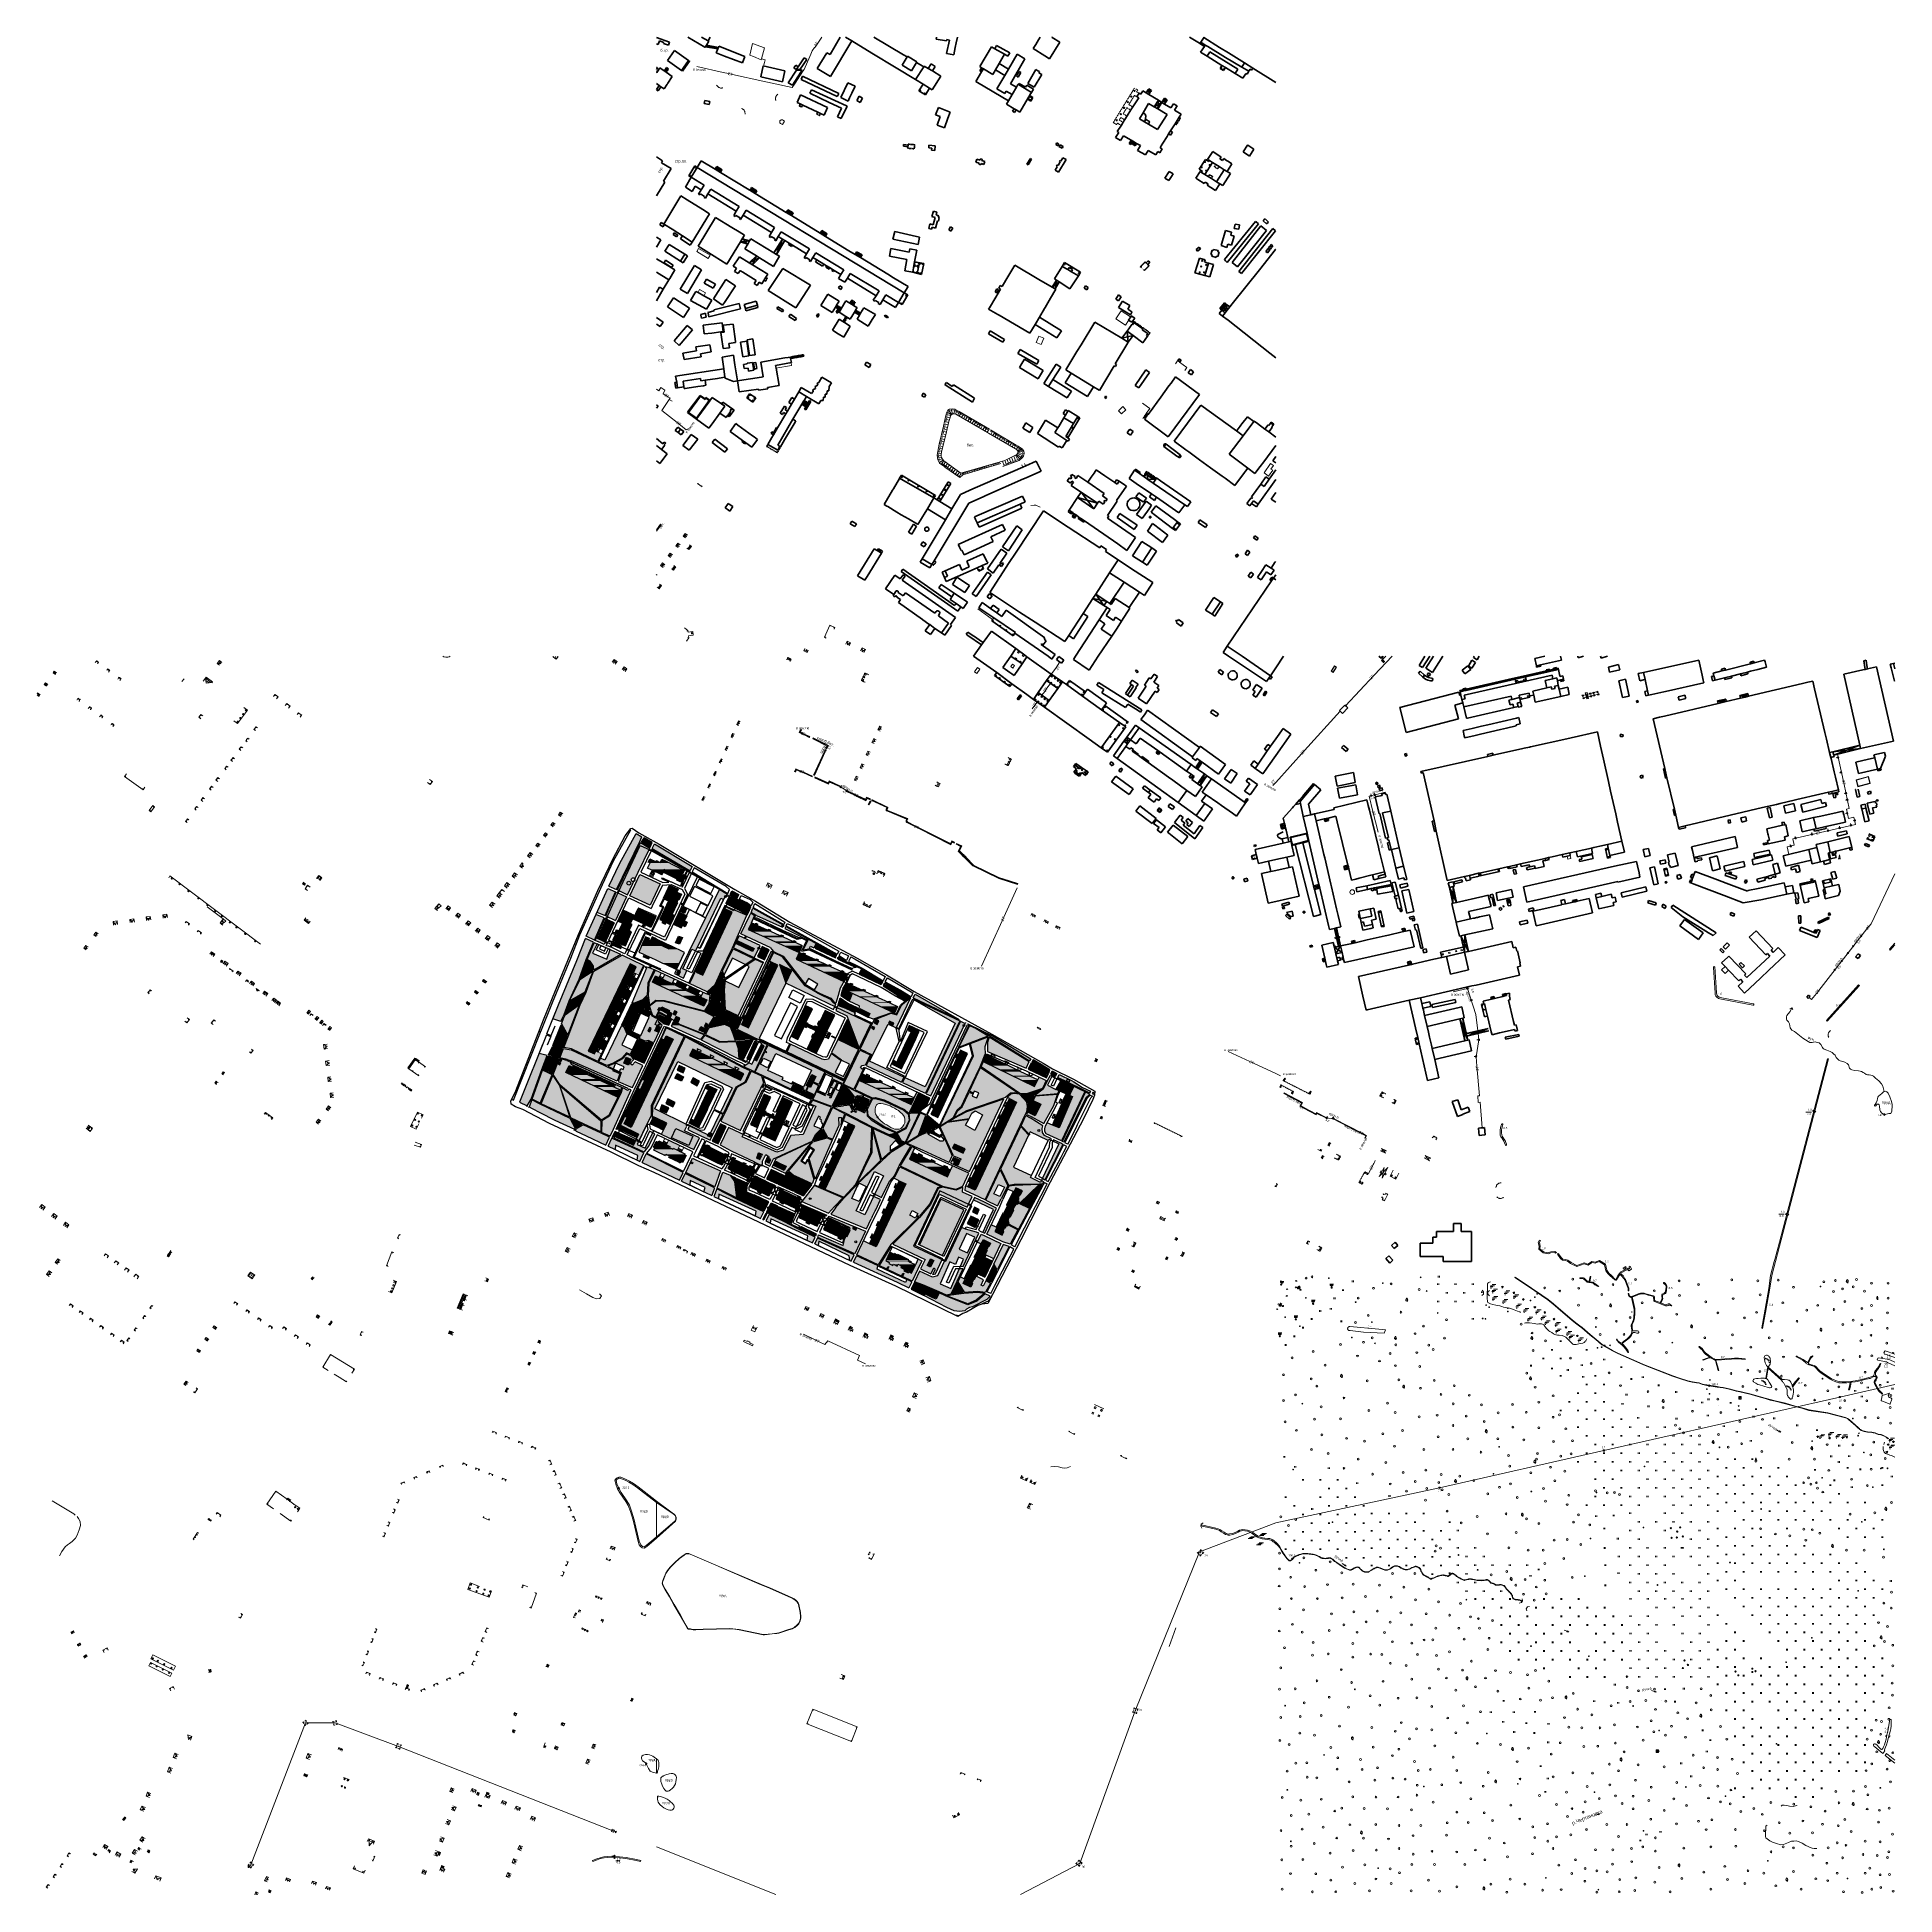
# Model space of a CAD drawing. Extents: x 1000 to 4000, y -4000 to -1000.
import ezdxf
from ezdxf.enums import TextEntityAlignment as Align

# ---------------------------------------------------------------- set-up
doc = ezdxf.new("R2010")
doc.units = 0
doc.header["$MEASUREMENT"] = 0
doc.linetypes.add('DASHED', pattern=[0.75, 0.5, -0.25])
doc.layers.get('0').update_dxf_attribs({"linetype": 'CONTINUOUS'})
for name, color, linetype in [('13', 7, 'CONTINUOUS'), ('14', 7, 'CONTINUOUS'), ('15', 7, 'CONTINUOUS'), ('18', 7, 'CONTINUOUS'), ('19', 7, 'CONTINUOUS'), ('30', 7, 'CONTINUOUS'), ('32', 7, 'CONTINUOUS'), ('33', 7, 'CONTINUOUS'), ('34', 7, 'CONTINUOUS'), ('4', 7, 'CONTINUOUS'), ('7', 7, 'CONTINUOUS'), ('AVTOSTOYANKI', 150, 'CONTINUOUS'), ('CONSTRUCTION_CLASS', 7, 'CONTINUOUS'), ('DOR_DOROZHKA', 40, 'CONTINUOUS'), ('DOR_LESTNICA', 6, 'CONTINUOUS'), ('DOR_PEREHOD', 9, 'CONTINUOUS'), ('DOR_TROPA_GRUNT', 42, 'CONTINUOUS'), ('GRANICA_UCHASTKA', 7, 'CONTINUOUS'), ('MUSOR_PLOSHCHADKI', 34, 'CONTINUOUS'), ('OGRAZHDENIYA', 12, 'CONTINUOUS'), ('PL_DETSKAYA', 1, 'CONTINUOUS'), ('PL_SOBAKI', 200, 'CONTINUOUS'), ('PL_SPORT', 5, 'CONTINUOUS'), ('PL_VORKAUT', 4, 'CONTINUOUS'), ('PROEZDY', 253, 'CONTINUOUS'), ('ULICY_PROEZZH_CHAST', 252, 'CONTINUOUS'), ('VOROTA_SHLAGBAUMY', 30, 'CONTINUOUS'), ('ZDANIYA', 250, 'CONTINUOUS'), ('ZDANIYA_ARKI', 250, 'CONTINUOUS'), ('ZDANIYA_OSM_DOP', 250, 'CONTINUOUS'), ('ZDANIYA_OSM_DOP_ZALIVKA', 252, 'CONTINUOUS'), ('ZDANIYA_ZALIVKA', 251, 'CONTINUOUS')]:
    doc.layers.add(name, color=color, linetype=linetype)
doc.layers.add('GREEN_AREAS', color=7, linetype='CONTINUOUS', true_color=0x91ce82)
doc.layers.add('подъезды', color=6, linetype='CONTINUOUS', lineweight=40)
doc.styles.add('ARIAL', font='arial.ttf')
doc.styles.get("Standard").update_dxf_attribs({"font": 'txt', "height": 0.2})

msp = doc.modelspace()

# ---------------------------------------------------------------- hatches: boundary and pattern name
at = {"layer": 'GREEN_AREAS'}
h = msp.add_hatch(color=256, dxfattribs=at)
h.dxf.hatch_style = 1
h.paths.add_polyline_path([(1972.8, -2299.3), (1976.4, -2291.4), (1967.1, -2286.4), (1940.1, -2335.2), (1923.1, -2371.1), (1935.4, -2376.6)])
h.paths.add_polyline_path([(1958.3, -2366.4, -1), (1952.3, -2366.4, -1)], flags=16)
h = msp.add_hatch(color=256, dxfattribs=at)
h.dxf.hatch_style = 1
h.paths.add_polyline_path([(1974.3, -2301), (1936.8, -2377.2), (1939.3, -2378.3), (1973.5, -2305.6), (1987.9, -2312), (1989, -2309.7)])
h.paths.add_polyline_path([(1958.3, -2366.4, -1), (1952.3, -2366.4, -1)], flags=16)
h = msp.add_hatch(color=256, dxfattribs=at)
h.dxf.hatch_style = 1
h.paths.add_polyline_path([(1987.9, -2312), (1973.5, -2305.6), (1939.3, -2378.3), (1953.3, -2385), (1963.5, -2363.5, -0.553994), (1959.2, -2360.8, -0.88931), (1965.1, -2360.1), (1970.5, -2348.8)])
h.paths.add_polyline_path([(1958.3, -2366.4, -1), (1952.3, -2366.4, -1)], flags=16)
h = msp.add_hatch(color=256, dxfattribs=at)
h.dxf.hatch_style = 1
h.paths.add_polyline_path([(1979.9, -2293.4), (1976, -2300.3), (1989.6, -2308.4), (1993.1, -2300.9)])
h = msp.add_hatch(color=256, dxfattribs=at)
h.dxf.hatch_style = 1
h.paths.add_polyline_path([(1996.6, -2302.9), (1993.1, -2310.4), (2050.7, -2344.4), (2054.3, -2346.1), (2057.5, -2339.4)])
h = msp.add_hatch(color=256, dxfattribs=at)
h.dxf.hatch_style = 1
h.paths.add_polyline_path([(2005.7, -2367.7), (1973.2, -2352.3), (1957, -2386.7), (1989.5, -2402.1)])
h = msp.add_hatch(color=256, dxfattribs=at)
h.dxf.hatch_style = 1
h.paths.add_polyline_path([(1933.7, -2380.2), (1921.5, -2374.8), (1903.9, -2413.7), (1916.9, -2418.7)])
h = msp.add_hatch(color=256, dxfattribs=at)
h.dxf.hatch_style = 1
h.paths.add_polyline_path([(1937.6, -2382), (1937.6, -2382), (1935.1, -2380.8), (1918.3, -2419.4), (1920.5, -2420.4)])
h = msp.add_hatch(color=256, dxfattribs=at)
h.dxf.hatch_style = 1
h.paths.add_polyline_path([(1951.6, -2388.6), (1937.6, -2382), (1920.5, -2420.4), (1933.6, -2426.6)])
h = msp.add_hatch(color=256, dxfattribs=at)
h.dxf.hatch_style = 1
h.paths.add_polyline_path([(2049.2, -2507.7), (2042.6, -2504.7), (2057.3, -2473), (2063.3, -2475.8), (2066.4, -2469.7), (2104.1, -2390.6), (2108.4, -2392.7), (2110.9, -2389.3, -0.29898), (2110, -2387.9, -0.699107), (2112.7, -2386.9), (2114.6, -2384.3), (2101.6, -2376.4), (2078.9, -2422.5), (2038.3, -2505.7), (2037.1, -2508.1), (2037.3, -2508.2), (2039, -2509.1), (2036.5, -2514), (2032.4, -2511.9), (2034.9, -2507), (2032.2, -2505.7), (2028.9, -2512.5), (2043.7, -2519.6)])
h = msp.add_hatch(color=256, dxfattribs=at)
h.dxf.hatch_style = 1
h.paths.add_polyline_path([(2104.1, -2390.6), (2108.4, -2392.7), (2110.9, -2389.3, -0.29898), (2110, -2387.9, -0.699107), (2112.7, -2386.9), (2114.6, -2384.3), (2101.6, -2376.4), (2101.2, -2377.3), (2101, -2378.8), (2100.3, -2381.5), (2098.1, -2386.8), (2057.5, -2473.1), (2063.3, -2475.8), (2066.4, -2469.7)])
h = msp.add_hatch(color=256, dxfattribs=at)
h.dxf.hatch_style = 1
h.paths.add_polyline_path([(2131.6, -2392.6), (2120.4, -2387.3), (2114.9, -2398.8), (2120.3, -2401.4), (2146.2, -2398.7)])
h = msp.add_hatch(color=256, dxfattribs=at)
h.dxf.hatch_style = 1
h.paths.add_polyline_path([(2133.2, -2384.5), (2121.6, -2379), (2118.8, -2384.9), (2120.4, -2385.6), (2130.4, -2390.4)])
h = msp.add_hatch(color=256, dxfattribs=at)
h.dxf.hatch_style = 1
h.paths.add_polyline_path([(2146.1, -2399.6), (2121.1, -2401.8), (2127.7, -2405), (2126.8, -2406.8), (2146.8, -2416.9), (2149, -2412.5), (2152.1, -2404.6)])
h = msp.add_hatch(color=256, dxfattribs=at)
h.dxf.hatch_style = 1
h.paths.add_polyline_path([(1915.2, -2422.6), (1902.3, -2417.4), (1886.6, -2452.2), (1899.7, -2458.3)])
h = msp.add_hatch(color=256, dxfattribs=at)
h.dxf.hatch_style = 1
h.paths.add_polyline_path([(1904.8, -2455.7), (1918.7, -2424.3), (1916.6, -2423.3), (1901.1, -2458.9), (1910.2, -2463), (1915.3, -2465.4), (1917.2, -2461.3)])
h = msp.add_hatch(color=256, dxfattribs=at)
h.dxf.hatch_style = 1
h.paths.add_polyline_path([(1931.8, -2430.6), (1918.7, -2424.3), (1904.8, -2455.7), (1917.2, -2461.3)])
h = msp.add_hatch(color=256, dxfattribs=at)
h.dxf.hatch_style = 1
h.paths.add_polyline_path([(2122.6, -2470.9), (2132.4, -2448.6), (2146.1, -2418.2), (2125.7, -2409.2), (2124.7, -2411.2), (2112, -2405), (2106.9, -2415.9), (2107.3, -2417.3), (2105.9, -2418), (2064.8, -2504.9), (2056.3, -2522.8), (2053.5, -2528.7), (2081.6, -2542), (2094.6, -2530.3), (2105.2, -2507.6)])
h.paths.add_polyline_path([(2074.8, -2514.8), (2064.3, -2509.9), (2068.4, -2501.1), (2069.8, -2498), (2071.2, -2495), (2077.5, -2481.4), (2079, -2478.3), (2080.4, -2475.3), (2087.2, -2460.8), (2088.6, -2457.7), (2090, -2454.7), (2096.5, -2440.7), (2097.9, -2437.7), (2099.3, -2434.6), (2106.2, -2419.9), (2107.6, -2416.9), (2109, -2413.8), (2111.5, -2408.6), (2122, -2413.5)], flags=16)
h.paths.add_polyline_path([(2068.9, -2496.3), (2069.5, -2498.4), (2067.5, -2499.4)], flags=16)
h = msp.add_hatch(color=256, dxfattribs=at)
h.dxf.hatch_style = 1
h.paths.add_polyline_path([(2148.2, -2441.4), (2153.2, -2430.3), (2158.3, -2419), (2152.1, -2415), (2150, -2419.3), (2136.3, -2448.2), (2170.8, -2464.4), (2183.5, -2470.3), (2188.9, -2477), (2204.4, -2484.4), (2241, -2530.9), (2260.1, -2542.4), (2264.5, -2544.5), (2281.3, -2552.4), (2285.8, -2557.6), (2289.8, -2560.5), (2293.5, -2548.1), (2296.6, -2536.1), (2302.8, -2525.3), (2302.5, -2525.1), (2225.6, -2489.2), (2230.6, -2478.5)])
h.paths.add_polyline_path([(2245.4, -2520.6), (2260.4, -2529.7), (2255, -2538.5), (2240.1, -2529.4)], flags=16)
h = msp.add_hatch(color=256, dxfattribs=at)
h.dxf.hatch_style = 1
h.paths.add_polyline_path([(2155.5, -2407), (2152.8, -2413.7), (2161.5, -2418.5), (2203.6, -2437.7), (2204.1, -2436.8, -0.475211), (2202.3, -2435.3, -0.435802), (2203.9, -2433.8)])
h = msp.add_hatch(color=256, dxfattribs=at)
h.dxf.hatch_style = 1
h.paths.add_polyline_path([(1858.8, -2556.4), (1875.3, -2521.5), (1886.3, -2489.8), (1898.1, -2461.9), (1885.1, -2455.9), (1871.5, -2491.2), (1841.6, -2563), (1832.7, -2585.3), (1845.2, -2590), (1850.8, -2578.8)])
h = msp.add_hatch(color=256, dxfattribs=at)
h.dxf.hatch_style = 1
h.paths.add_polyline_path([(2122.5, -2487.6), (2143.8, -2498.1), (2157.9, -2488.5), (2123.6, -2472.3), (2106.7, -2508), (2109.1, -2514.7)])
h.paths.add_polyline_path([(2127.9, -2463.9), (2130.3, -2458.9), (2157.5, -2471.9), (2155.1, -2476.9)], flags=16)
h = msp.add_hatch(color=256, dxfattribs=at)
h.dxf.hatch_style = 1
h.paths.add_polyline_path([(2164.6, -2472.7, -0.327028), (2163.6, -2471.3, -0.59543), (2165.9, -2470), (2167.3, -2467.1), (2133.5, -2451.3), (2124.2, -2470.9), (2157.9, -2486.9)])
h.paths.add_polyline_path([(2127.9, -2463.9), (2130.3, -2458.9), (2157.5, -2471.9), (2155.1, -2476.9)], flags=16)
h = msp.add_hatch(color=256, dxfattribs=at)
h.dxf.hatch_style = 1
h.paths.add_polyline_path([(2208.7, -2436.4), (2207.2, -2439.4), (2229.9, -2450.9), (2235.6, -2454.3), (2241.4, -2457), (2244.2, -2458.4), (2236.8, -2474.1), (2246.4, -2472.6), (2248.6, -2468), (2254.3, -2470.7), (2257.6, -2463.6)])
h = msp.add_hatch(color=256, dxfattribs=at)
h.dxf.hatch_style = 1
h.paths.add_polyline_path([(1957.4, -2496.8), (1967.3, -2501.6), (1963.2, -2510.2), (1963, -2510.7), (1971.4, -2514.9), (1978.8, -2499.2), (1961, -2490.7), (1949, -2485.1), (1944.3, -2482.8), (1898.3, -2509.3), (1886.2, -2542.5), (1876.5, -2563.1), (1857.4, -2614.2), (1850.5, -2632), (1862.7, -2634.1), (1905.4, -2654.3), (1911.2, -2642), (1902, -2637.6), (1899.7, -2642.3), (1889.8, -2637.5)])
h = msp.add_hatch(color=256, dxfattribs=at)
h.dxf.hatch_style = 1
h.paths.add_polyline_path([(1942.1, -2481.8), (1925.2, -2473.8), (1919.9, -2488.9), (1896.8, -2479.7), (1903.8, -2464.5), (1899.5, -2462.6), (1888, -2489.8), (1892.6, -2492.3), (1898, -2500.4), (1898.5, -2506.9)])
h = msp.add_hatch(color=256, dxfattribs=at)
h.dxf.hatch_style = 1
h.paths.add_polyline_path([(2172.1, -2495.2), (2159.5, -2489.3), (2145.4, -2498.8), (2149.7, -2501), (2132.7, -2535.1), (2111.1, -2524.5), (2109.8, -2539.1), (2111.6, -2571.1), (2131.7, -2580.6)])
h = msp.add_hatch(color=256, dxfattribs=at)
h.dxf.hatch_style = 1
h.paths.add_polyline_path([(2208.6, -2527.8), (2198.5, -2497.8), (2218.3, -2507.5), (2208.6, -2527.8), (2287.8, -2565.7), (2289.4, -2562), (2284.7, -2558.7), (2280.4, -2553.6), (2263.9, -2545.8), (2259.3, -2543.7), (2240, -2532), (2203.4, -2485.6), (2188.8, -2478.6), (2182.3, -2492.2), (2184.8, -2493.4), (2195.8, -2498.6), (2148.3, -2599.9), (2137.3, -2594.7), (2134.5, -2593.4), (2130.2, -2602.4), (2155.8, -2614.6), (2164.7, -2618.8), (2180.1, -2626.1), (2208.5, -2639.6), (2209, -2638.6, -0.07016), (2209, -2638.3, -0.112534), (2209.1, -2637.9), (2166, -2617.2)])
h = msp.add_hatch(color=256, dxfattribs=at)
h.dxf.hatch_style = 1
h.paths.add_polyline_path([(2182.1, -2474.1), (2170.9, -2468.8), (2163.3, -2485), (2174.4, -2490.2)])
h.paths.add_polyline_path([(2168.8, -2476.4), (2172.1, -2469.7), (2177.9, -2472.5), (2174.6, -2479.2)], flags=16)
h = msp.add_hatch(color=256, dxfattribs=at)
h.dxf.hatch_style = 1
h.paths.add_polyline_path([(2258.9, -2464.4), (2255.7, -2471.3), (2289.1, -2487.2), (2290.9, -2482.5)])
h = msp.add_hatch(color=256, dxfattribs=at)
h.dxf.hatch_style = 1
h.paths.add_polyline_path([(2294.3, -2484.7), (2293.9, -2485.8, -0.408444), (2295.4, -2487.3, -0.644971), (2292.9, -2488.4), (2292.7, -2488.9), (2318.5, -2501.1), (2323.9, -2500.6), (2307.6, -2493.6)])
h = msp.add_hatch(color=256, dxfattribs=at)
h.dxf.hatch_style = 1
h.paths.add_polyline_path([(1897.7, -2508.7), (1876.4, -2522.7), (1859.6, -2556.5), (1884.9, -2541.7)])
h = msp.add_hatch(color=256, dxfattribs=at)
h.dxf.hatch_style = 1
h.paths.add_polyline_path([(1896.5, -2500.9), (1891.6, -2493.5), (1887.4, -2491.2), (1876.1, -2521.5), (1897, -2507.7)])
h = msp.add_hatch(color=256, dxfattribs=at)
h.dxf.hatch_style = 1
h.paths.add_polyline_path([(1968.6, -2520.8), (1960.1, -2516.7), (1953.7, -2530), (1953.5, -2530.5), (1962, -2534.8)])
h = msp.add_hatch(color=256, dxfattribs=at)
h.dxf.hatch_style = 1
h.paths.add_polyline_path([(1986, -2527.7), (1996.2, -2506.1), (1985.1, -2501.8), (1960.6, -2559.6), (1963.9, -2560), (1977.6, -2554.7), (1984.9, -2547.5)])
h = msp.add_hatch(color=256, dxfattribs=at)
h.dxf.hatch_style = 1
h.paths.add_polyline_path([(2000, -2529.4), (1993.3, -2526.1), (1997.1, -2518.3), (1998.1, -2516), (2000, -2516.9), (2004.5, -2519), (2005.3, -2517.2), (2005.3, -2517), (2005.4, -2517.1), (2008, -2511.5), (1997.6, -2506.7), (1987.4, -2528.1), (1986.4, -2547.8), (1988.4, -2563.3), (1999.1, -2555.6), (2012.8, -2555.8), (2077.8, -2572.8), (2085.2, -2561.4), (2086.7, -2547.4), (2080.1, -2545), (2075.2, -2542.7), (2071.6, -2550.4), (2081.4, -2555), (2076.6, -2565.2)])
h = msp.add_hatch(color=256, dxfattribs=at)
h.dxf.hatch_style = 1
h.paths.add_polyline_path([(2029, -2521.2), (2013.4, -2514), (2009.9, -2521.5), (2025.4, -2528.8), (2025.4, -2528.8), (2009.9, -2521.5), (2004.5, -2519), (2000, -2516.9), (1998.1, -2516), (1997.1, -2518.3), (1993.3, -2526.1), (2000, -2529.4), (2076.6, -2565.2), (2081.4, -2555), (2071.6, -2550.4), (2009.9, -2521.5), (2009.9, -2521.5), (2025.4, -2528.8), (2026.3, -2527), (2026.2, -2526.8), (2026.3, -2526.9)])
h = msp.add_hatch(color=256, dxfattribs=at)
h.dxf.hatch_style = 1
h.paths.add_polyline_path([(2107.4, -2522.6), (2105.6, -2521.7), (2108.2, -2516.5), (2105.8, -2509.9), (2095.3, -2530.6)])
h = msp.add_hatch(color=256, dxfattribs=at)
h.dxf.hatch_style = 1
h.paths.add_polyline_path([(2218.3, -2507.5), (2198.5, -2497.8), (2208.6, -2527.8)])
h = msp.add_hatch(color=256, dxfattribs=at)
h.dxf.hatch_style = 1
h.paths.add_polyline_path([(2332.2, -2505.3), (2328.1, -2514), (2362.7, -2530.5), (2365.3, -2525.4)])
h = msp.add_hatch(color=256, dxfattribs=at)
h.dxf.hatch_style = 1
h.paths.add_polyline_path([(1885.3, -2542.4), (1860.1, -2557.2), (1851.7, -2578.8), (1875.2, -2562.3)])
h = msp.add_hatch(color=256, dxfattribs=at)
h.dxf.hatch_style = 1
h.paths.add_polyline_path([(1959.2, -2540.7), (1950.6, -2536.5), (1943.9, -2550.3), (1943.7, -2550.8), (1952.3, -2555.2)])
h = msp.add_hatch(color=256, dxfattribs=at)
h.dxf.hatch_style = 1
h.paths.add_polyline_path([(1985.1, -2549.4), (1978.4, -2556), (1965.9, -2560.9), (1982.3, -2568.6), (1985.5, -2570.2), (1988.8, -2571.7), (1987.1, -2564.8)])
h = msp.add_hatch(color=256, dxfattribs=at)
h.dxf.hatch_style = 1
h.paths.add_polyline_path([(2034.3, -2523.8), (2030.8, -2531.3), (2045.4, -2538.1), (2046.2, -2536.3), (2046.1, -2536.1), (2046.3, -2536.2), (2048.9, -2530.5)], flags=17)
h = msp.add_hatch(color=256, dxfattribs=at)
h.dxf.hatch_style = 1
h.paths.add_polyline_path([(2069.8, -2540.2), (2054, -2532.9), (2050.7, -2540.6), (2066.2, -2547.9), (2067.1, -2546.1), (2067, -2545.9), (2067.1, -2546)], flags=17)
h = msp.add_hatch(color=256, dxfattribs=at)
h.dxf.hatch_style = 1
h.paths.add_polyline_path([(2102.3, -2558), (2096.5, -2552.1), (2088.1, -2548.1), (2086.7, -2561.9), (2078.4, -2573.5), (2097.8, -2567.5)])
h = msp.add_hatch(color=256, dxfattribs=at)
h.dxf.hatch_style = 1
h.paths.add_polyline_path([(2095.1, -2530.8), (2082, -2543.6), (2087.1, -2546)])
h = msp.add_hatch(color=256, dxfattribs=at)
h.dxf.hatch_style = 1
h.paths.add_polyline_path([(2108.3, -2538.9), (2109.7, -2523.8), (2108.9, -2523.4), (2095.7, -2531.3), (2088.5, -2546.6), (2097.4, -2550.8), (2102.8, -2556.4)])
h = msp.add_hatch(color=256, dxfattribs=at)
h.dxf.hatch_style = 1
h.paths.add_polyline_path([(2109, -2539.2), (2104, -2557.7), (2110.9, -2571.4)])
h = msp.add_hatch(color=256, dxfattribs=at)
h.dxf.hatch_style = 1
h.paths.add_polyline_path([(2313.5, -2547.1), (2300, -2538.8), (2297.7, -2547.8), (2309.9, -2556)])
h = msp.add_hatch(color=256, dxfattribs=at)
h.dxf.hatch_style = 1
h.paths.add_polyline_path([(2302.5, -2538.2), (2302.3, -2538.4), (2315.4, -2546.5), (2311.2, -2556.8), (2327.2, -2564.4), (2327.9, -2564.9), (2328.1, -2565.1), (2328.1, -2565.4), (2328.1, -2565.9), (2328, -2566.3), (2324.3, -2573.7), (2324.2, -2574.1), (2324.2, -2574.4), (2324.5, -2574.7), (2341.8, -2583.3), (2342.1, -2583.4), (2342.3, -2583.4), (2342.5, -2583.3), (2342.8, -2583.2), (2343, -2583.2), (2343.5, -2583.3), (2350.1, -2586.3), (2350.4, -2585.8), (2380, -2575.1), (2384.3, -2576.3)])
h.paths.add_polyline_path([(2328.2, -2568.7), (2344.7, -2576.8), (2341.8, -2582.7), (2325.3, -2574.5)], flags=16)
h = msp.add_hatch(color=256, dxfattribs=at)
h.dxf.hatch_style = 1
h.paths.add_polyline_path([(2368.8, -2527.4), (2368.5, -2527.9, -0.462316), (2370.3, -2529.4, -0.791153), (2367.4, -2530.1), (2366.2, -2532.4), (2387.3, -2545.6), (2392.3, -2539.9)])
h = msp.add_hatch(color=256, dxfattribs=at)
h.dxf.hatch_style = 1
h.paths.add_polyline_path([(2393.7, -2540.7), (2387.7, -2547.3), (2402, -2556), (2408.9, -2550.4)])
h = msp.add_hatch(color=256, dxfattribs=at)
h.dxf.hatch_style = 1
h.paths.add_polyline_path([(2417.5, -2545.8), (2414.7, -2551.6), (2489, -2586.8)])
h = msp.add_hatch(color=256, dxfattribs=at)
h.dxf.hatch_style = 1
h.paths.add_polyline_path([(1875.7, -2562.9), (1852.2, -2579.5), (1851, -2582.4), (1846.6, -2593.6), (1856.6, -2612.1)])
h = msp.add_hatch(color=256, dxfattribs=at)
h.dxf.hatch_style = 1
h.paths.add_polyline_path([(1939.9, -2581.4), (1931, -2577.2), (1924.5, -2590.7), (1924.3, -2591.2), (1933.2, -2595.7), (1935, -2591.7)])
h = msp.add_hatch(color=256, dxfattribs=at)
h.dxf.hatch_style = 1
h.paths.add_polyline_path([(1949.6, -2561), (1940.8, -2556.8), (1934.1, -2570.7), (1933.9, -2571.1), (1942.7, -2575.6)])
h = msp.add_hatch(color=256, dxfattribs=at)
h.dxf.hatch_style = 1
h.paths.add_polyline_path([(1963.5, -2561.5), (1960, -2561), (1943.9, -2595.1), (1948, -2597), (1961.9, -2595.4), (1970.8, -2576.7)])
h = msp.add_hatch(color=256, dxfattribs=at)
h.dxf.hatch_style = 1
h.paths.add_polyline_path([(2009.1, -2595.7), (2002.8, -2590.6), (2005.1, -2587.8), (2001.8, -2586.2), (1997.8, -2594.9), (2000.9, -2596.4), (2006.2, -2598.8), (2002.6, -2607), (1997.3, -2604.7), (2000.9, -2596.4), (1997.8, -2594.9), (2001.8, -2586.2), (2001.1, -2585.9), (2004.4, -2579.1), (2015, -2584.2), (2015.8, -2582.5), (2007.4, -2577.8), (2003.3, -2576), (1999.4, -2584.2), (1992.4, -2580.9), (1989.4, -2573.6), (1985.6, -2571.8), (1981.8, -2579.8), (1988.2, -2582.6), (1974.9, -2612.5), (1961.2, -2606.4), (1958.9, -2605.3), (1957.2, -2608.8), (1973.6, -2616.6), (1973.1, -2617.7), (1981.8, -2621.8), (1986.9, -2620.6), (1993.4, -2623.7), (1996, -2623)])
h.paths.add_polyline_path([(1986, -2605.5), (1988.4, -2599.7), (1991.5, -2600.9), (1989.1, -2606.8)], flags=16)
h.paths.add_polyline_path([(2002.8, -2594.9, -1), (2005.8, -2594.9, -1)], flags=16)
h = msp.add_hatch(color=256, dxfattribs=at)
h.dxf.hatch_style = 1
h.paths.add_polyline_path([(1980.5, -2569.4), (1964.2, -2561), (1971.9, -2575.6)])
h = msp.add_hatch(color=256, dxfattribs=at)
h.dxf.hatch_style = 1
h.paths.add_polyline_path([(1984.2, -2571.2), (1982.1, -2570.2), (1973.6, -2576.2), (1974.4, -2576.6), (1981.2, -2579.5), (1980.4, -2579.2)])
h = msp.add_hatch(color=256, dxfattribs=at)
h.dxf.hatch_style = 1
h.paths.add_polyline_path([(1989.4, -2573.6), (1985.6, -2571.8), (1981.8, -2579.8), (1988.2, -2582.6), (1988, -2583.1), (1988.2, -2582.6), (1989.1, -2581.1), (1990.8, -2578.2), (1991.1, -2577.7)])
h = msp.add_hatch(color=256, dxfattribs=at)
h.dxf.hatch_style = 1
h.paths.add_polyline_path([(2018.3, -2577.3), (2005.9, -2571.1), (2004.9, -2573), (2002.3, -2571.7), (2004.6, -2567), (2007.6, -2568.4), (2008.7, -2566.2), (2020.9, -2572.2), (2019.7, -2574.5), (2025.4, -2577.4), (2022.3, -2583.5), (2022, -2584.2), (2026.9, -2586.9), (2037.2, -2593.9), (2077.6, -2610.2), (2082.5, -2599.8), (2093.3, -2582.3), (2077.9, -2574.4), (2012.6, -2557.3), (1999.6, -2557.1), (1988.7, -2564.9), (1990.7, -2572.8), (1993.6, -2579.8), (1998.7, -2582.2), (2002.5, -2574), (2008.1, -2576.5), (2016.5, -2581.1), (2016.6, -2580.8)])
h.paths.add_polyline_path([(2026.7, -2577.9), (2029, -2572.5), (2033.2, -2574.3), (2030.9, -2579.8)], flags=16)
h.paths.add_polyline_path([(2031.6, -2581.7), (2037.9, -2584.7), (2037.1, -2586.5), (2034.9, -2590.9), (2028.6, -2587.8)], flags=16)
h.paths.add_polyline_path([(2068.8, -2603.6), (2071.5, -2598.1), (2077, -2600.7), (2077.6, -2599.4), (2080.7, -2600.9), (2077.4, -2607.8)], flags=16)
h.paths.add_polyline_path([(2077.1, -2598.1), (2079.6, -2592.7), (2083.4, -2594.5), (2080.8, -2599.9)], flags=16)
h = msp.add_hatch(color=256, dxfattribs=at)
h.dxf.hatch_style = 1
h.paths.add_polyline_path([(2097.2, -2569.2), (2078.4, -2573.7), (2093.9, -2580.9)])
h = msp.add_hatch(color=256, dxfattribs=at)
h.dxf.hatch_style = 1
h.paths.add_polyline_path([(2110.2, -2571.9), (2103.2, -2559.5), (2099, -2568.4), (2095.2, -2581.7), (2110.5, -2593), (2116.4, -2589.2)])
h = msp.add_hatch(color=256, dxfattribs=at)
h.dxf.hatch_style = 1
h.paths.add_polyline_path([(2136.9, -2584.7), (2132.9, -2582.8), (2112.2, -2573), (2118, -2589.2), (2120.6, -2597.9), (2128.8, -2601.8)])
h = msp.add_hatch(color=256, dxfattribs=at)
h.dxf.hatch_style = 1
h.paths.add_polyline_path([(2346, -2593.6), (2291.4, -2567.5), (2289.4, -2572), (2307.4, -2580.8), (2317.3, -2606.2), (2327, -2633.3)])
h = msp.add_hatch(color=256, dxfattribs=at)
h.dxf.hatch_style = 1
h.paths.add_polyline_path([(2305.9, -2568.9), (2292.9, -2563.9), (2291.4, -2567.4), (2291.4, -2567.5), (2346, -2593.6), (2327, -2633.3), (2327.1, -2633.7), (2327.6, -2634), (2347.5, -2591.9), (2321.6, -2579.6), (2320.6, -2579), (2320, -2578.4), (2320, -2577.5), (2320.8, -2575.9)])
h = msp.add_hatch(color=256, dxfattribs=at)
h.dxf.hatch_style = 1
h.paths.add_polyline_path([(2308.8, -2560.1), (2296.5, -2551.8), (2293.4, -2562.5), (2306.5, -2567.5), (2321.4, -2574.6), (2323.9, -2569.6), (2323.9, -2568.2), (2323, -2566.8)])
h = msp.add_hatch(color=256, dxfattribs=at)
h.dxf.hatch_style = 1
h.paths.add_polyline_path([(2373.9, -2593.9), (2387.4, -2600.1), (2410.5, -2551.3), (2410.3, -2551.2), (2402.5, -2557.5), (2395.2, -2564.5), (2388.2, -2579.3), (2379, -2576.6), (2351.5, -2587), (2350.5, -2589.1), (2329, -2634.6), (2339, -2639.3), (2347.1, -2643.2), (2342.3, -2653.2), (2344.2, -2654.1)])
h.paths.add_polyline_path([(2351.2, -2602.6), (2347.3, -2600.8), (2348.7, -2597.9), (2352.6, -2599.7)], flags=16)
h.paths.add_polyline_path([(2356.3, -2594.6), (2351.3, -2592), (2354.4, -2586.2), (2359.3, -2588.7)], flags=16)
h.paths.add_polyline_path([(2374.5, -2593), (2376.2, -2589.2), (2383.4, -2592.4), (2381.7, -2596.2)], flags=16)
h = msp.add_hatch(color=256, dxfattribs=at)
h.dxf.hatch_style = 1
h.paths.add_polyline_path([(2401.2, -2680.6, -0.187333), (2400.7, -2681.1), (2397.3, -2688.3), (2426, -2701.9), (2434.3, -2705.8), (2489.7, -2588.8), (2414.1, -2553), (2391.3, -2601.2), (2391.4, -2601.9), (2392.2, -2602.3), (2416.3, -2554.8), (2482.4, -2592.7), (2434, -2695.2)])
h = msp.add_hatch(color=256, dxfattribs=at)
h.dxf.hatch_style = 1
h.paths.add_polyline_path([(1855.9, -2614), (1845.8, -2595.4), (1832.6, -2628.8), (1849, -2631.8)])
h = msp.add_hatch(color=256, dxfattribs=at)
h.dxf.hatch_style = 1
h.paths.add_polyline_path([(1944, -2649), (1951.4, -2640.6), (1957.2, -2643.3), (1960.8, -2635.7), (1943.8, -2627.7), (1952.4, -2609.6), (1952.2, -2609.5), (1947.3, -2598.4), (1943.2, -2596.4), (1916.7, -2652.5), (1909.6, -2649.1), (1906.8, -2655), (1919.5, -2661), (1928.9, -2657.5)])
h.paths.add_polyline_path([(1954.5, -2660.2), (1947.1, -2657.1), (1951.1, -2647.6), (1958.4, -2650.7)], flags=16)
h = msp.add_hatch(color=256, dxfattribs=at)
h.dxf.hatch_style = 1
h.paths.add_polyline_path([(1930.4, -2601.6), (1921.4, -2597.2), (1914.8, -2611), (1914.5, -2611.5), (1923.5, -2616)])
h = msp.add_hatch(color=256, dxfattribs=at)
h.dxf.hatch_style = 1
h.paths.add_polyline_path([(2044.8, -2613.9), (2015.8, -2600.2), (2007.7, -2617.2), (2012.5, -2619.5), (2012.7, -2619.1), (2015.6, -2613), (2015.6, -2613), (2026.9, -2618.4), (2004.9, -2663.5), (1992.5, -2689.5), (1976.2, -2724.2), (1959, -2760.9), (1958.6, -2760.7), (1958.6, -2760.7), (1947.7, -2755.3), (1952.6, -2744.8), (1948.3, -2742.7), (1941.3, -2757.6), (1943.3, -2758.5), (1943.3, -2758.5), (1971, -2771.9), (1970.9, -2772.2), (1970.9, -2772.2), (1970.5, -2773), (1967.4, -2779.7), (1972, -2782.2), (1983.7, -2757.1), (1984.8, -2757.6), (1984.6, -2756.2), (1991.7, -2741), (1991.9, -2725.6)])
h = msp.add_hatch(color=256, dxfattribs=at)
h.dxf.hatch_style = 1
h.paths.add_polyline_path([(1961.1, -2597), (1949, -2598.4), (1953.2, -2608), (1953.6, -2607.1), (1955.9, -2608.2)])
h = msp.add_hatch(color=256, dxfattribs=at)
h.dxf.hatch_style = 1
h.paths.add_polyline_path([(1961.2, -2606.4), (1958.9, -2605.3), (1957.2, -2608.8), (1973.2, -2616.5), (1973.4, -2616), (1973.7, -2615.1), (1974.8, -2612.4)])
h = msp.add_hatch(color=256, dxfattribs=at)
h.dxf.hatch_style = 1
h.paths.add_polyline_path([(2024.4, -2587.2), (2021.3, -2585.5), (2020.6, -2586.9), (2017.2, -2593.7), (2006.7, -2588.6), (2012.5, -2593.4), (2019.7, -2595.7), (2021.1, -2593.8)], flags=17)
h = msp.add_hatch(color=256, dxfattribs=at)
h.dxf.hatch_style = 1
h.paths.add_polyline_path([(2036.7, -2595.3), (2024.8, -2595.5), (2023.5, -2597.3), (2070.9, -2619), (2076.7, -2611.5)])
h = msp.add_hatch(color=256, dxfattribs=at)
h.dxf.hatch_style = 1
h.paths.add_polyline_path([(2027.8, -2589.3), (2025.4, -2594), (2036.6, -2594.5)])
h = msp.add_hatch(color=256, dxfattribs=at)
h.dxf.hatch_style = 1
h.paths.add_polyline_path([(2119.4, -2599), (2110.3, -2594.7), (2083.7, -2600.8), (2078.9, -2610.8), (2102.2, -2621.9), (2127.4, -2620.9), (2124, -2610)])
h = msp.add_hatch(color=256, dxfattribs=at)
h.dxf.hatch_style = 1
h.paths.add_polyline_path([(2094.5, -2583.1), (2084.7, -2599.1), (2108.7, -2593.5)])
h = msp.add_hatch(color=256, dxfattribs=at)
h.dxf.hatch_style = 1
h.paths.add_polyline_path([(2116.9, -2590.6), (2112, -2593.8), (2118.8, -2597)])
h = msp.add_hatch(color=256, dxfattribs=at)
h.dxf.hatch_style = 1
h.paths.add_polyline_path([(2128.9, -2603.5), (2120.2, -2598.6), (2125.4, -2609.5), (2129, -2620.8), (2151.1, -2618.1), (2154.2, -2615.4)])
h = msp.add_hatch(color=256, dxfattribs=at)
h.dxf.hatch_style = 1
h.paths.add_polyline_path([(2316, -2607), (2301.6, -2600.2), (2293.3, -2617.7), (2325.2, -2632.8)], flags=17)
h = msp.add_hatch(color=256, dxfattribs=at)
h.dxf.hatch_style = 1
h.paths.add_polyline_path([(2308, -2586.5), (2302.2, -2598.8), (2316.4, -2606.3)], flags=17)
h = msp.add_hatch(color=256, dxfattribs=at)
h.dxf.hatch_style = 1
h.paths.add_polyline_path([(2496.3, -2597.9, -0.374375), (2495, -2596.4, -0.654028), (2497.5, -2595.3), (2498.6, -2593), (2491, -2589.4), (2435.6, -2706.5), (2443.2, -2710.1)])
h = msp.add_hatch(color=256, dxfattribs=at)
h.dxf.hatch_style = 1
h.paths.add_polyline_path([(2516.3, -2601.4), (2505.7, -2596.4), (2488.4, -2631.5), (2505.8, -2624.2), (2535.4, -2613.1)])
h = msp.add_hatch(color=256, dxfattribs=at)
h.dxf.hatch_style = 1
h.paths.add_polyline_path([(2543.7, -2613.8), (2522.3, -2603.1), (2537.5, -2612.6), (2602.5, -2653.3), (2604.8, -2649.9)])
h = msp.add_hatch(color=256, dxfattribs=at)
h.dxf.hatch_style = 1
h.paths.add_polyline_path([(1848.4, -2633.2), (1832, -2630.2), (1825.7, -2643.8), (1833.5, -2645.7), (1842.5, -2648)])
h = msp.add_hatch(color=256, dxfattribs=at)
h.dxf.hatch_style = 1
h.paths.add_polyline_path([(1862.3, -2635.6), (1849.9, -2633.4), (1843.9, -2648.3), (1855.8, -2651.2), (1861.9, -2653.4), (1936.5, -2686.1), (1941.2, -2672.9), (1939.9, -2672.2), (1939.3, -2673.4), (1928.8, -2669.2), (1929.6, -2667.4), (1919.2, -2662.5), (1905.5, -2656)])
h = msp.add_hatch(color=256, dxfattribs=at)
h.dxf.hatch_style = 1
h.paths.add_polyline_path([(1920.8, -2621.9), (1911.6, -2617.5), (1905.1, -2631.1), (1904.9, -2631.5), (1914, -2636.2)])
h = msp.add_hatch(color=256, dxfattribs=at)
h.dxf.hatch_style = 1
h.paths.add_polyline_path([(1977.5, -2683.7), (1977.4, -2683.7), (1981, -2685.4), (1981.2, -2685), (1982.4, -2682.5), (1983.5, -2680.1), (1991.4, -2663.5), (1992.6, -2661.1), (1993.8, -2658.6), (2000, -2645.5), (2000.9, -2643.6), (2001.2, -2643), (2002, -2641.4), (2003.3, -2638.7), (2009.9, -2624.8), (2011.4, -2621.7), (2012.7, -2619.1), (2015.6, -2613), (2026.9, -2618.4), (2000, -2673.6), (1976.2, -2724.2), (1959, -2760.9), (1947.7, -2755.3), (1952.9, -2744.3), (1954.1, -2741.9), (1955.3, -2739.4), (1962.3, -2724.6), (1963.5, -2722.2), (1964.7, -2719.7), (1972.1, -2704), (1973.3, -2701.6), (1974.3, -2699.6), (1969.8, -2697.3), (1976.5, -2683.3), (1977.3, -2683.7)])
h = msp.add_hatch(color=256, dxfattribs=at)
h.dxf.hatch_style = 1
h.paths.add_polyline_path([(1991.8, -2624.6), (1986.7, -2622.2), (1981.6, -2623.4), (1972.5, -2619.1), (1971.6, -2620.9), (1963.8, -2637.2), (1962.1, -2636.4), (1958.5, -2644), (1960.8, -2645.1)])
h = msp.add_hatch(color=256, dxfattribs=at)
h.dxf.hatch_style = 1
h.paths.add_polyline_path([(1991.8, -2624.6), (1986.7, -2622.2), (1981.6, -2623.4), (1977.1, -2621.2), (1973.2, -2632), (1970.8, -2632.9), (1968.6, -2634.9), (1966.7, -2636.1), (1964.9, -2637.3), (1967, -2633.9), (1967.8, -2632.6), (1968.4, -2630.2), (1969.1, -2627.6), (1969.6, -2626.4), (1971, -2622.6), (1971.6, -2620.9), (1963.8, -2637.2), (1962.1, -2636.4), (1958.5, -2644), (1960.8, -2645.1)])
h = msp.add_hatch(color=256, dxfattribs=at)
h.dxf.hatch_style = 1
h.paths.add_polyline_path([(1995.2, -2624.8), (1993.7, -2625.2), (1961.9, -2646.1), (1964.3, -2649.9), (1979.8, -2657.2)])
h = msp.add_hatch(color=256, dxfattribs=at)
h.dxf.hatch_style = 1
h.paths.add_polyline_path([(2069.4, -2777.7), (2045.1, -2766.2), (2048.7, -2758.7), (2048, -2755.8), (1997.2, -2731.1), (2034.5, -2654.6), (2122.3, -2697.2), (2103.3, -2736.1, -0.179706), (2103.8, -2736.6), (2108.1, -2738.7), (2128.7, -2695.1), (2143, -2687.4), (2151.5, -2669.6), (2140.6, -2664.5), (2046.1, -2614.6), (1993.4, -2726), (1993.2, -2747.4), (1989.5, -2755.2), (1990.2, -2754.9), (1995.2, -2743.7), (2000, -2745.9), (2016.8, -2754.2), (2011.4, -2765.2), (2008.2, -2771.9), (2060.4, -2796.6)])
h.paths.add_polyline_path([(2052, -2790.3), (2024.4, -2777.8), (2031.3, -2762.7), (2058.9, -2775.2)], flags=16)
h.paths.add_polyline_path([(2053.5, -2644.8), (2058.5, -2634.5), (2064.3, -2637.2), (2067.2, -2638.6), (2065.8, -2633.8), (2072.6, -2637.1), (2068, -2639), (2071.1, -2640.5), (2084.8, -2647.1), (2087.8, -2648.5), (2086.4, -2643.7), (2093.2, -2647), (2088.6, -2648.9), (2091.7, -2650.4), (2107.5, -2658.1), (2109.8, -2659.2), (2108.5, -2654.3), (2115.2, -2657.6), (2110.6, -2659.6), (2113.1, -2660.7), (2125.7, -2666.8), (2127.9, -2667.9), (2126.6, -2663.1), (2133.3, -2666.3), (2128.7, -2668.3), (2131.2, -2669.5), (2140.8, -2674.1), (2135.9, -2684.5)], flags=16)
h = msp.add_hatch(color=256, dxfattribs=at)
h.dxf.hatch_style = 1
h.paths.add_polyline_path([(2009.7, -2625.2), (2005, -2623), (1998.3, -2637), (2003, -2639.1), (2003.3, -2638.7)])
h = msp.add_hatch(color=256, dxfattribs=at)
h.dxf.hatch_style = 1
h.paths.add_polyline_path([(2127.9, -2622.4), (2101.9, -2623.4), (2078.2, -2612.1), (2072.3, -2619.7), (2131.5, -2649.7), (2133.3, -2650.5), (2132.4, -2635.2)])
h = msp.add_hatch(color=256, dxfattribs=at)
h.dxf.hatch_style = 1
h.paths.add_polyline_path([(2155.4, -2615.4), (2151.7, -2619.6), (2129.4, -2622.3), (2133.8, -2634.9), (2134.8, -2651.2), (2137.1, -2652.4)])
h = msp.add_hatch(color=256, dxfattribs=at)
h.dxf.hatch_style = 1
h.paths.add_polyline_path([(2155.9, -2616.3), (2138.5, -2653), (2143.7, -2655.5), (2145.2, -2654.4), (2139.9, -2651.7), (2156.7, -2618.6), (2161.4, -2621), (2162.2, -2619.3)])
h = msp.add_hatch(color=256, dxfattribs=at)
h.dxf.hatch_style = 1
h.paths.add_polyline_path([(2173.9, -2637.5), (2178.8, -2627.1), (2165.8, -2621), (2165, -2622.8), (2170.9, -2625.8), (2170, -2627.5), (2174, -2629.4), (2162.2, -2653.5), (2157.9, -2651.4), (2154.1, -2658.9), (2149.1, -2656.4), (2148.9, -2656.8), (2143.4, -2660.4), (2142, -2663.4), (2152.8, -2668.6), (2158, -2671)])
h = msp.add_hatch(color=256, dxfattribs=at)
h.dxf.hatch_style = 1
h.paths.add_polyline_path([(2180, -2668.8), (2192.7, -2641.3), (2250.4, -2668.3), (2237.5, -2695.9), (2219.7, -2687.4), (2219.2, -2688.5), (2222.3, -2690), (2237.7, -2697.3), (2236.5, -2699.7), (2240.6, -2701.7), (2243.6, -2695.3), (2245, -2696), (2242, -2702.3), (2254.5, -2708.3), (2257.6, -2701.7), (2261.7, -2693), (2252.4, -2688.5), (2248.5, -2696.6), (2241.9, -2693.4), (2250.7, -2675.3), (2257.3, -2678.5), (2253, -2687.2), (2262.3, -2691.6), (2262.7, -2690.7), (2271.9, -2671.2), (2208.6, -2641.2), (2180.1, -2627.8), (2175.5, -2637.5), (2178.2, -2638.8), (2177.6, -2640.1), (2174.9, -2638.8), (2168.5, -2652.5), (2170.4, -2653.4), (2172.8, -2648.8), (2184.4, -2654.7), (2179.3, -2664.7), (2167.7, -2658.7), (2169.7, -2654.7), (2167.8, -2653.8), (2159.4, -2671.7), (2171, -2677.2), (2217.2, -2699), (2221, -2691), (2218.6, -2689.9), (2218.3, -2690.8), (2203, -2684), (2204.6, -2680.3)])
h = msp.add_hatch(color=256, dxfattribs=at)
h.dxf.hatch_style = 1
h.paths.add_polyline_path([(2216.4, -2626.4), (2210.9, -2638, -0.070597), (2211, -2638.3, -0.111525), (2210.9, -2638.8), (2303.2, -2682.8), (2326.2, -2634.9), (2292.6, -2619), (2282.7, -2640), (2298.6, -2651.7), (2298.1, -2652.3), (2311.6, -2658.8), (2302.2, -2678.5), (2288.7, -2672), (2298.1, -2652.3), (2297.7, -2652.9), (2282, -2641.4), (2277.6, -2650.8), (2272.1, -2651.8), (2267.5, -2650.6)])
h = msp.add_hatch(color=256, dxfattribs=at)
h.dxf.hatch_style = 1
h.paths.add_polyline_path([(2345.1, -2643.9), (2338.3, -2640.7), (2328.4, -2636), (2304.7, -2685.9), (2302.2, -2691.3), (2318.9, -2699.2), (2335.4, -2664.4), (2334.4, -2664.6), (2332.3, -2666.9), (2329.3, -2664.3), (2332.4, -2660.8), (2337.4, -2660.1)])
h = msp.add_hatch(color=256, dxfattribs=at)
h.dxf.hatch_style = 1
h.paths.add_polyline_path([(2503.7, -2702.6), (2522.5, -2663), (2530.9, -2642.4), (2530.5, -2630.6), (2535.9, -2614.5), (2506.9, -2625.3), (2511.8, -2645.5), (2457.4, -2758.7), (2479.6, -2745), (2485.5, -2732.6), (2492.4, -2726.7)])
h = msp.add_hatch(color=256, dxfattribs=at)
h.dxf.hatch_style = 1
h.paths.add_polyline_path([(2537.5, -2614.4), (2534.3, -2624), (2534.8, -2638.4), (2596.8, -2665.2), (2601.8, -2654.6)])
h = msp.add_hatch(color=256, dxfattribs=at)
h.dxf.hatch_style = 1
h.paths.add_polyline_path([(1814.7, -2667.4), (1823.6, -2644.7), (1810.3, -2641.4), (1778.9, -2719.9), (1790.9, -2726.1), (1797.5, -2715.2)])
h = msp.add_hatch(color=256, dxfattribs=at)
h.dxf.hatch_style = 1
h.paths.add_polyline_path([(1831.2, -2675.9), (1823.8, -2672.4), (1815.9, -2668.7), (1799.1, -2715.1), (1812.1, -2721.9)])
h = msp.add_hatch(color=256, dxfattribs=at)
h.dxf.hatch_style = 1
h.paths.add_polyline_path([(1832.4, -2647), (1825.1, -2645.2), (1816.4, -2667.3), (1823.7, -2670.7)])
h = msp.add_hatch(color=256, dxfattribs=at)
h.dxf.hatch_style = 1
h.paths.add_polyline_path([(1841.9, -2649.4), (1833.8, -2647.4), (1825, -2671.3), (1831.8, -2674.5)])
h = msp.add_hatch(color=256, dxfattribs=at)
h.dxf.hatch_style = 1
h.paths.add_polyline_path([(1853.5, -2672.1), (1858.8, -2661), (1863.4, -2663.2), (1863.8, -2663.4), (1865.4, -2660), (1862.1, -2658.5), (1860.8, -2655.2), (1855.3, -2652.6), (1843.4, -2649.7), (1833, -2675.5), (1844.6, -2692.5), (1911, -2749.1), (1923.2, -2741.5), (1941.3, -2704.5), (1943.6, -2696), (1934.1, -2691.7), (1932.1, -2695.9), (1932.2, -2695.9), (1942.1, -2700.6), (1936.8, -2711.8)])
h.paths.add_polyline_path([(1843.9, -2659.8), (1840.9, -2658.6), (1842.2, -2655.2), (1845.3, -2656.4)], flags=16)
h.paths.add_polyline_path([(1845.7, -2655.1), (1842.9, -2653.9), (1844.4, -2650.4), (1847.2, -2651.6)], flags=16)
h = msp.add_hatch(color=256, dxfattribs=at)
h.dxf.hatch_style = 1
h.paths.add_polyline_path([(1872.9, -2663.4), (1871.2, -2666.9), (1871.3, -2666.9), (1883.4, -2672.7), (1885.1, -2669.1)], flags=17)
h = msp.add_hatch(color=256, dxfattribs=at)
h.dxf.hatch_style = 1
h.paths.add_polyline_path([(1978.1, -2660.9), (1965.5, -2654.9), (1960.5, -2660.6), (1957.5, -2657.9), (1963.4, -2651.3), (1960.4, -2646.5), (1957.2, -2645), (1951.8, -2642.5), (1944.9, -2650.1), (1929.5, -2658.9), (1921.4, -2661.9), (1930.2, -2666), (1933.9, -2657.4), (1947.8, -2663.1), (1946.2, -2667.3), (1942.5, -2666), (1940.4, -2670.9), (1943, -2672.1), (1937.9, -2686.7), (1958.2, -2695.4), (1961, -2696.6)])
h.paths.add_polyline_path([(1954.5, -2660.2), (1947.1, -2657.1), (1951.1, -2647.6), (1958.4, -2650.7)], flags=16)
h = msp.add_hatch(color=256, dxfattribs=at)
h.dxf.hatch_style = 1
h.paths.add_polyline_path([(1991.2, -2664), (1987.5, -2662.2), (1987.4, -2662.2), (1987.4, -2662.2), (1986.6, -2661.8), (1978.8, -2678.2), (1983.3, -2680.5), (1983.5, -2680.1)], flags=17)
h = msp.add_hatch(color=256, dxfattribs=at)
h.dxf.hatch_style = 1
h.paths.add_polyline_path([(2000, -2645.5), (2000.7, -2644), (1999.7, -2643.6), (1997.4, -2642.5), (1996.9, -2642.5), (1997.1, -2642.3), (1996.1, -2641.8), (1989, -2656.8), (1989.8, -2657.2), (1989.8, -2657.2), (1989.8, -2657.2), (1993.5, -2659.1), (1993.8, -2658.6)])
h = msp.add_hatch(color=256, dxfattribs=at)
h.dxf.hatch_style = 1
h.paths.add_polyline_path([(2168.7, -2697.7), (2173.4, -2689.3), (2170.1, -2678.4), (2158, -2672.7), (2152.8, -2670.2), (2144.1, -2688.5), (2129.9, -2696.2), (2109.1, -2740), (2104, -2750.9), (2116.1, -2756.6), (2135.7, -2765.9)])
h = msp.add_hatch(color=256, dxfattribs=at)
h.dxf.hatch_style = 1
h.paths.add_polyline_path([(2344.2, -2654.1), (2342.3, -2653.2), (2338.8, -2660.7), (2395.9, -2687.7), (2399.4, -2680.4, -0.070534), (2399.3, -2680.2, -0.109322), (2399.4, -2679.7)])
h = msp.add_hatch(color=256, dxfattribs=at)
h.dxf.hatch_style = 1
h.paths.add_polyline_path([(2577.8, -2704.8), (2586.5, -2706.6), (2523.5, -2664.4), (2505.4, -2702.6), (2511.7, -2705.6), (2513, -2702.2), (2520.5, -2705.2), (2517.3, -2713.2), (2509.8, -2710.3), (2511.5, -2706.1), (2511.1, -2706.9), (2504.8, -2704), (2493.6, -2727.7), (2486.7, -2733.6), (2480.4, -2745.4), (2500.5, -2733.9), (2563.9, -2712.5), (2571.7, -2705.8)])
h = msp.add_hatch(color=256, dxfattribs=at)
h.dxf.hatch_style = 1
h.paths.add_polyline_path([(2528.4, -2654.9), (2533.6, -2644.3), (2534.4, -2642.6), (2532.8, -2641.9), (2524.1, -2663.1), (2587, -2705.9), (2597.7, -2706.8), (2623.2, -2698), (2629.4, -2685), (2617.9, -2679.6), (2615.6, -2684.3), (2610.4, -2694.9)])
h = msp.add_hatch(color=256, dxfattribs=at)
h.dxf.hatch_style = 1
h.paths.add_polyline_path([(2605.2, -2656.8), (2600.4, -2666.9), (2630, -2680.9), (2633, -2674.5), (2630.6, -2672.9, -0.091878), (2630.7, -2673.5, -1), (2627.7, -2673.5, -0.393567), (2629.1, -2672)])
h = msp.add_hatch(color=256, dxfattribs=at)
h.dxf.hatch_style = 1
h.paths.add_polyline_path([(2635.5, -2667.8), (2621.5, -2659.3), (2608.2, -2651.9), (2605.9, -2655.5), (2633.6, -2673.1)])
h = msp.add_hatch(color=256, dxfattribs=at)
h.dxf.hatch_style = 1
h.paths.add_polyline_path([(2639.1, -2669.7), (2637.1, -2675), (2644.3, -2678.4), (2646.7, -2673.6)])
h = msp.add_hatch(color=256, dxfattribs=at)
h.dxf.hatch_style = 1
h.paths.add_polyline_path([(1843.4, -2693.3), (1832.3, -2677.1), (1813.5, -2722.6), (1859.8, -2744.5)])
h = msp.add_hatch(color=256, dxfattribs=at)
h.dxf.hatch_style = 1
h.paths.add_polyline_path([(1844.1, -2693.2), (1861.7, -2745.3), (1882, -2754.9), (1909.9, -2768.2), (1910.2, -2750.4)])
h = msp.add_hatch(color=256, dxfattribs=at)
h.dxf.hatch_style = 1
h.paths.add_polyline_path([(1892.6, -2672.5), (1890.8, -2676.2), (1890.9, -2676.3), (1904.1, -2682.5), (1905.9, -2678.7)], flags=17)
h = msp.add_hatch(color=256, dxfattribs=at)
h.dxf.hatch_style = 1
h.paths.add_polyline_path([(1913.3, -2682.1), (1911.4, -2686), (1911.5, -2686.1), (1924.7, -2692.4), (1926.7, -2688.2)], flags=17)
h = msp.add_hatch(color=256, dxfattribs=at)
h.dxf.hatch_style = 1
h.paths.add_polyline_path([(1959.3, -2700.2), (1956.1, -2698.9), (1953.1, -2700.5), (1945, -2696.7), (1942.7, -2705), (1924.3, -2742.5), (1911.7, -2750.5), (1911.4, -2768.9), (1924.9, -2775.2), (1930.4, -2763.7)])
h = msp.add_hatch(color=256, dxfattribs=at)
h.dxf.hatch_style = 1
h.paths.add_polyline_path([(2222.4, -2691.7), (2218.6, -2699.7), (2231.9, -2706), (2234.8, -2699.8), (2235.7, -2698)], flags=17)
h = msp.add_hatch(color=256, dxfattribs=at)
h.dxf.hatch_style = 1
h.paths.add_polyline_path([(2281, -2710.6), (2276.1, -2708.3), (2276.7, -2706.9), (2281.7, -2709.3), (2291.7, -2688.1), (2286.5, -2685.6), (2282, -2694.9), (2280.7, -2694.3), (2285.7, -2683.6), (2293, -2687), (2300.8, -2690.7), (2303.1, -2686), (2273.3, -2671.9), (2264.4, -2690.7), (2265.6, -2691.2), (2272.8, -2675.1), (2284.9, -2680.4), (2273.7, -2706.8), (2261.2, -2701.1), (2264.9, -2692.6), (2263.8, -2692.1), (2263.4, -2692.9), (2259.3, -2701.6), (2273.1, -2708.2), (2272.4, -2709.5), (2258.6, -2703), (2255.5, -2709.6), (2252.6, -2715.7), (2283.4, -2727), (2300.2, -2692.1), (2299.2, -2691.6), (2295.4, -2701.6), (2289.8, -2699.4), (2293.6, -2689.4), (2299, -2691.5), (2293.1, -2688.7), (2282.7, -2710.6), (2281.4, -2713.5), (2280, -2712.9)])
h.paths.add_polyline_path([(2277.1, -2704.8), (2280.5, -2695.9), (2285.6, -2697.8), (2282.2, -2706.7)], flags=16)
h = msp.add_hatch(color=256, dxfattribs=at)
h.dxf.hatch_style = 1
h.paths.add_polyline_path([(2307.8, -2713.4), (2309.7, -2709.4), (2313.4, -2705.6), (2310, -2701.3), (2301.4, -2693), (2285.1, -2727), (2302, -2724.6), (2306.5, -2724.1)])
h = msp.add_hatch(color=256, dxfattribs=at)
h.dxf.hatch_style = 1
h.paths.add_polyline_path([(2318.9, -2700.9), (2301.3, -2691.8), (2311.1, -2700.3), (2315, -2705.1), (2318.9, -2710), (2320.2, -2711.9), (2325, -2709.4), (2334.1, -2709.7), (2334, -2711.2), (2332.2, -2711.1), (2343.6, -2716.5), (2342.3, -2719.1), (2344.1, -2721.1), (2347.3, -2714.4)])
h = msp.add_hatch(color=256, dxfattribs=at)
h.dxf.hatch_style = 1
h.paths.add_polyline_path([(2327.7, -2685), (2327.4, -2684.8), (2320.2, -2699.9), (2348.4, -2713.2), (2353.1, -2712.8), (2367.6, -2716.4), (2400.6, -2732), (2407, -2737.8), (2408.6, -2736.8), (2423.6, -2705.2), (2420.6, -2703.8), (2416.2, -2713.4), (2415, -2715.8), (2411.4, -2723.8)])
h = msp.add_hatch(color=256, dxfattribs=at)
h.dxf.hatch_style = 1
h.paths.add_polyline_path([(2623.7, -2698.6), (2597.9, -2707.5), (2610.8, -2708.7)])
h = msp.add_hatch(color=256, dxfattribs=at)
h.dxf.hatch_style = 1
h.paths.add_polyline_path([(2648.2, -2706.2), (2650.5, -2701.5), (2646.1, -2699.5), (2653.6, -2684.9), (2657.4, -2686.8), (2657.6, -2686.5), (2647.3, -2681.5), (2646.7, -2682.8), (2652.8, -2685.7), (2645.1, -2699.8), (2631.2, -2692.8), (2638.2, -2678.7), (2643.1, -2681), (2643.7, -2679.8), (2636.5, -2676.4), (2632.2, -2684.1), (2624.4, -2699), (2611.2, -2709.4)])
h = msp.add_hatch(color=256, dxfattribs=at)
h.dxf.hatch_style = 1
h.paths.add_polyline_path([(2691.8, -2702.8), (2665.1, -2690.1), (2664.9, -2690.5), (2665, -2690.6), (2673.9, -2695), (2670.7, -2701.9), (2668.8, -2706), (2667.3, -2709.1), (2672.1, -2711.1), (2650.4, -2761.7), (2639.8, -2757.1), (2631.1, -2753.4), (2628.4, -2758.4), (2626.9, -2763.1), (2627.4, -2767.6), (2629.4, -2771.1), (2641.3, -2776.7), (2654, -2782.7)])
h = msp.add_hatch(color=256, dxfattribs=at)
h.dxf.hatch_style = 1
h.paths.add_polyline_path([(2673.9, -2687.5), (2670, -2685.4), (2650.2, -2675.4), (2647.9, -2680.2), (2658.9, -2685.4), (2661.5, -2686.7), (2661.9, -2685.8), (2666.2, -2688), (2665.8, -2688.7), (2693.1, -2701.8), (2699.5, -2705.2), (2700.8, -2702.5), (2687.8, -2696.3)])
h.paths.add_polyline_path([(2666.7, -2687.1), (2662.4, -2684.9), (2663, -2683.7), (2667.3, -2685.9)], flags=16)
h = msp.add_hatch(color=256, dxfattribs=at)
h.dxf.hatch_style = 1
h.paths.add_polyline_path([(1812.2, -2723.6), (1798.5, -2716.5), (1794.5, -2727.9), (1799.3, -2730.3), (1811.3, -2736.7), (1835.7, -2749.4), (1867.5, -2763.9), (1867.2, -2766), (1869, -2762.8), (1860.5, -2746.4)])
h = msp.add_hatch(color=256, dxfattribs=at)
h.dxf.hatch_style = 1
h.paths.add_polyline_path([(1962.1, -2725.1), (1961.1, -2724.6), (1957.7, -2723), (1950.7, -2737.7), (1955.1, -2739.9), (1955.3, -2739.4)])
h = msp.add_hatch(color=256, dxfattribs=at)
h.dxf.hatch_style = 1
h.paths.add_polyline_path([(1971.9, -2704.5), (1968.3, -2702.8), (1968.3, -2702.8), (1968.3, -2702.8), (1967.4, -2702.3), (1960, -2718), (1960.8, -2718.3), (1960.8, -2718.3), (1960.8, -2718.3), (1960.8, -2718.3), (1960.8, -2718.3), (1960.8, -2718.4), (1964.5, -2720.2), (1964.7, -2719.7)])
h = msp.add_hatch(color=256, dxfattribs=at)
h.dxf.hatch_style = 1
h.paths.add_polyline_path([(2102.9, -2775.4), (2099.6, -2781.6), (2093.8, -2778.5), (2097.1, -2772.3)], flags=16)
h.paths.add_polyline_path([(2138.6, -2776.2), (2140.2, -2772.4), (2140.1, -2772.3), (2135.8, -2770.3), (2116.2, -2761), (2102.8, -2789.2), (2120.5, -2798.9), (2158.3, -2816.7), (2160.3, -2818.3), (2167, -2821.5), (2171.4, -2820.8), (2171.4, -2815.4), (2176.4, -2804.9), (2180, -2806.6), (2175.4, -2816.3), (2175.4, -2819.9), (2183.1, -2823.5), (2188.7, -2811.6), (2251.6, -2783.2), (2256.8, -2772.1), (2267.2, -2762.3), (2267.8, -2760.9), (2267.3, -2760.3), (2265.9, -2763.2), (2254.1, -2758.2), (2261.4, -2742.6), (2264.8, -2744.4), (2263.6, -2747.4), (2266.4, -2748.8), (2265.7, -2750.7), (2266.9, -2753.5), (2269.2, -2756), (2267.9, -2759), (2268.5, -2759.4), (2282.8, -2728.4), (2251.9, -2717), (2248.1, -2722.4, -0.115554), (2248, -2722.8), (2257.2, -2726.8), (2236.8, -2772.6), (2217, -2774.1), (2204.8, -2797.8), (2194.1, -2801)])
h.paths.add_polyline_path([(2165, -2801.8), (2170.6, -2804.1), (2169.4, -2807), (2167.1, -2812.7), (2161.9, -2810.5), (2161.5, -2810.4), (2163.9, -2804.7)], flags=16)
h.paths.add_polyline_path([(2179.9, -2808.1), (2182.3, -2809.2), (2181.4, -2811.2), (2184.6, -2812.7), (2181.8, -2818.5), (2176.3, -2815.9)], flags=16)
h.paths.add_polyline_path([(2209.4, -2823.7), (2206.2, -2830.4), (2189.5, -2822.3), (2192.7, -2815.7), (2193.8, -2816.2), (2199.9, -2819.1)], flags=16)
h = msp.add_hatch(color=256, dxfattribs=at)
h.dxf.hatch_style = 1
h.paths.add_polyline_path([(2240.6, -2703.4), (2235.8, -2701.1), (2233.2, -2706.6), (2251.2, -2715.1), (2253.8, -2709.6)])
h = msp.add_hatch(color=256, dxfattribs=at)
h.dxf.hatch_style = 1
h.paths.add_polyline_path([(2295, -2757.2), (2294.5, -2744.9), (2298.5, -2744.8), (2297.7, -2757.4), (2304, -2739.2), (2284.2, -2729), (2269.4, -2761), (2268.6, -2762.7), (2276, -2776.4), (2284.5, -2779.9)])
h = msp.add_hatch(color=256, dxfattribs=at)
h.dxf.hatch_style = 1
h.paths.add_polyline_path([(2312.2, -2725), (2307.2, -2725.6), (2302.2, -2726.1), (2284.1, -2728), (2305.3, -2738.1), (2348.7, -2760.3), (2375.8, -2773.1), (2387.4, -2770.1), (2366.6, -2761), (2346.9, -2748.4), (2340.4, -2742.4), (2339.5, -2732.2), (2337.8, -2732.9), (2335.7, -2737.3), (2321.5, -2730.5), (2321.2, -2730.8), (2324.3, -2732.2), (2323.6, -2733.6), (2320.1, -2731.9), (2318.5, -2733.5), (2322.8, -2735.5), (2322.2, -2736.9), (2317.3, -2734.6), (2314.7, -2737), (2313.7, -2735.9), (2316.3, -2733.5)])
h = msp.add_hatch(color=256, dxfattribs=at)
h.dxf.hatch_style = 1
h.paths.add_polyline_path([(2313.4, -2715.3), (2317.3, -2710.5), (2314.3, -2706.7), (2310.9, -2710.3), (2309.3, -2713.8), (2308, -2724), (2312, -2723.5)])
h = msp.add_hatch(color=256, dxfattribs=at)
h.dxf.hatch_style = 1
h.paths.add_polyline_path([(2317.2, -2717), (2319.1, -2713), (2318.2, -2711.7), (2314.8, -2715.9), (2313.5, -2723.4), (2316.2, -2723.1)])
h = msp.add_hatch(color=256, dxfattribs=at)
h.dxf.hatch_style = 1
h.paths.add_polyline_path([(2316.4, -2724.6), (2313.8, -2724.9), (2317.4, -2732.4), (2319.1, -2730.8)])
h = msp.add_hatch(color=256, dxfattribs=at)
h.dxf.hatch_style = 1
h.paths.add_polyline_path([(2321.2, -2715.1), (2320.2, -2714.2), (2318.7, -2717.5), (2317.9, -2722.1)])
h = msp.add_hatch(color=256, dxfattribs=at)
h.dxf.hatch_style = 1
h.paths.add_polyline_path([(2318.6, -2725.8), (2320.2, -2729.7), (2320.4, -2729.5)])
h = msp.add_hatch(color=256, dxfattribs=at)
h.dxf.hatch_style = 1
h.paths.add_polyline_path([(2322.8, -2717.3), (2322.2, -2716.4), (2319.3, -2722.6), (2320.7, -2722.6), (2325.7, -2720.5)])
h = msp.add_hatch(color=256, dxfattribs=at)
h.dxf.hatch_style = 1
h.paths.add_polyline_path([(2326.8, -2721), (2321, -2724.1), (2319.4, -2724.1), (2321.6, -2728.4), (2323.2, -2727)])
h = msp.add_hatch(color=256, dxfattribs=at)
h.dxf.hatch_style = 1
h.paths.add_polyline_path([(2324.6, -2711.8), (2329.6, -2711), (2325.3, -2710.9), (2321.3, -2713.1), (2322.2, -2713.9)])
h = msp.add_hatch(color=256, dxfattribs=at)
h.dxf.hatch_style = 1
h.paths.add_polyline_path([(2327.3, -2721.8), (2324.5, -2727.9), (2322.7, -2729.4), (2335, -2735.3), (2336.7, -2731.7), (2339.6, -2730.5), (2340.8, -2728.1)])
h = msp.add_hatch(color=256, dxfattribs=at)
h.dxf.hatch_style = 1
h.paths.add_polyline_path([(2331.2, -2712.3), (2325.2, -2713.2), (2323.1, -2715.1), (2324, -2716.4), (2327.4, -2720.2), (2341.4, -2726.8), (2343.4, -2722.5), (2340.5, -2719.4), (2341.6, -2717.2)])
h = msp.add_hatch(color=256, dxfattribs=at)
h.dxf.hatch_style = 1
h.paths.add_polyline_path([(2367.1, -2717.8), (2353, -2714.3), (2348.8, -2714.7), (2345, -2722.7), (2342.4, -2728.1), (2340.9, -2731.3), (2341.9, -2741.7), (2347.8, -2747.2), (2367.4, -2759.7), (2387.7, -2769.3), (2401.9, -2761.5), (2407.8, -2749.1), (2406.2, -2739.1), (2399.7, -2733.3)])
h.paths.add_polyline_path([(2353, -2731.5), (2353.6, -2728.2), (2355.2, -2724.6), (2356.8, -2723.1), (2359, -2722.1), (2362.5, -2722.1), (2366.3, -2722.7), (2370.2, -2723.8), (2373.7, -2724.9), (2377.2, -2726.2), (2380.7, -2728.1), (2384.3, -2729.9), (2387.5, -2731.8), (2390.7, -2733.8), (2393.7, -2736.1), (2396.6, -2738.8), (2398.9, -2741.6), (2400.4, -2744.6), (2401.1, -2747.9), (2401.2, -2751), (2400.8, -2753.7), (2399.5, -2757), (2397.5, -2760), (2394.7, -2762.4), (2391.8, -2763.7), (2388.7, -2764), (2385.1, -2763.5), (2382.2, -2762.5), (2378.5, -2760.8), (2375.1, -2759), (2371.8, -2757), (2368.4, -2754.9), (2365.3, -2752.8), (2362.1, -2750.3), (2359.5, -2747.7), (2357.7, -2745.4, -0.629162), (2355.8, -2744.5, -0.240907), (2356.3, -2743.5), (2355.1, -2741.9), (2353.7, -2739), (2353.3, -2736.8), (2353, -2734.1)], flags=16)
h.paths.add_polyline_path([(2378.5, -2745.3), (2387.8, -2745.3), (2387.8, -2741.3), (2378.5, -2741.3)], flags=8)
h.paths.add_polyline_path([(2357.9, -2742.9), (2372.3, -2742.9), (2372.3, -2738.1), (2357.9, -2738.1)], flags=8)
h = msp.add_hatch(color=256, dxfattribs=at)
h.dxf.hatch_style = 1
h.paths.add_polyline_path([(2441.5, -2713.7), (2433.3, -2709.8), (2425, -2705.8), (2410.4, -2736.5), (2424.9, -2735.7), (2427.3, -2730.8), (2436.4, -2724.4)])
h = msp.add_hatch(color=256, dxfattribs=at)
h.dxf.hatch_style = 1
h.paths.add_polyline_path([(2561.2, -2715), (2501.1, -2735.3), (2480.6, -2746.2), (2471.6, -2751.4), (2504.8, -2746.6), (2509.4, -2738.1), (2514.9, -2734.2), (2526.7, -2740.4), (2514.3, -2765.9), (2499.1, -2757.4), (2504.2, -2747.7), (2469.4, -2752.7), (2458.2, -2759.2), (2460, -2763.8), (2463.2, -2771), (2479.4, -2806.7), (2491.4, -2811.9), (2491.5, -2812.1), (2491.4, -2812.4), (2490.7, -2813.8), (2490.5, -2813.9), (2490.2, -2814), (2489.9, -2814), (2479.5, -2809.7), (2479.3, -2809.7), (2479.1, -2809.8), (2479, -2810), (2475, -2818.6), (2475.2, -2818.7), (2505.7, -2831.9)])
h.paths.add_polyline_path([(2498.6, -2795.6), (2495.5, -2802.4), (2478.2, -2794.5), (2479.9, -2790.9), (2481.3, -2787.7)], flags=16)
h.paths.add_polyline_path([(2480.6, -2810.7), (2490, -2814.9), (2486.8, -2822.3), (2480.3, -2819.4), (2481.6, -2816.4), (2478.6, -2815.1)], flags=16)
h = msp.add_hatch(color=256, dxfattribs=at)
h.dxf.hatch_style = 1
h.paths.add_polyline_path([(2587.4, -2757.9), (2595.6, -2740.4), (2597.9, -2735.6), (2599.2, -2727.2), (2598.2, -2720.4), (2586.3, -2707.4), (2577.8, -2706.3), (2572.4, -2707.3), (2567.2, -2711.6), (2566.6, -2712.8), (2570, -2714.4), (2581.5, -2719.9), (2514.4, -2862.3), (2502.9, -2856.8), (2499.2, -2855.1), (2498.8, -2856.1), (2498.5, -2862.8), (2513.3, -2869.8), (2530.6, -2878), (2554.5, -2827.3)])
h = msp.add_hatch(color=256, dxfattribs=at)
h.dxf.hatch_style = 1
h.paths.add_polyline_path([(2609.9, -2710.1), (2597.7, -2708.3), (2588.2, -2707), (2599.6, -2719.7), (2600.7, -2727.3), (2598.6, -2735.7)])
h = msp.add_hatch(color=256, dxfattribs=at)
h.dxf.hatch_style = 1
h.paths.add_polyline_path([(2641.7, -2725.5), (2647.7, -2707.8), (2611.5, -2710.2), (2599.3, -2736.1), (2597.3, -2740.3), (2605, -2743.3), (2625.8, -2754.8)])
h.paths.add_polyline_path([(2611.7, -2742.2), (2599.5, -2736.5), (2608.5, -2717.3), (2620.7, -2723.1)], flags=16)
h = msp.add_hatch(color=256, dxfattribs=at)
h.dxf.hatch_style = 1
h.paths.add_polyline_path([(2693.6, -2713.3), (2699.7, -2707), (2693.1, -2703.5), (2655.3, -2783.4), (2658, -2785)])
h = msp.add_hatch(color=256, dxfattribs=at)
h.dxf.hatch_style = 1
h.paths.add_polyline_path([(1861.2, -2746), (1870.1, -2761.7), (1880.1, -2755.7)], flags=17)
h = msp.add_hatch(color=256, dxfattribs=at)
h.dxf.hatch_style = 1
h.paths.add_polyline_path([(1910.4, -2770), (1881.7, -2756.5), (1870.4, -2763.3), (1869.8, -2766.5), (1870.4, -2767.2), (1886.2, -2774.5), (1918.2, -2789.5), (1924.3, -2776.6)])
h = msp.add_hatch(color=256, dxfattribs=at)
h.dxf.hatch_style = 1
h.paths.add_polyline_path([(2052.5, -2758), (2052.9, -2759.1), (2050.4, -2764.3), (2072.9, -2774.9), (2081.1, -2778.8), (2086.5, -2781.4), (2101.2, -2751.8), (2107.5, -2740), (2103.1, -2738, -0.186026), (2102.4, -2737.9), (2086.9, -2769.8), (2089.7, -2771.1), (2087, -2776.7), (2082.4, -2774.6), (2083.2, -2772.9)])
h = msp.add_hatch(color=256, dxfattribs=at)
h.dxf.hatch_style = 1
h.paths.add_polyline_path([(2112.6, -2759.3), (2103.4, -2755), (2090.1, -2783.1), (2099.3, -2787.4)])
h.paths.add_polyline_path([(2102.9, -2775.4), (2099.6, -2781.6), (2093.8, -2778.5), (2097.1, -2772.3)], flags=16)
h = msp.add_hatch(color=256, dxfattribs=at)
h.dxf.hatch_style = 1
h.paths.add_polyline_path([(2346.4, -2801.1), (2347.6, -2761.4), (2305.4, -2739.8), (2301.5, -2750), (2309.9, -2753.9), (2320.3, -2758.9), (2272.4, -2860.5), (2272.3, -2860.7), (2302.7, -2873.7), (2321.9, -2852.7)])
h = msp.add_hatch(color=256, dxfattribs=at)
h.dxf.hatch_style = 1
h.paths.add_polyline_path([(2424.2, -2737.3), (2409.4, -2738.1), (2407.8, -2739.1), (2409.3, -2749.3), (2403, -2762.6), (2388.7, -2770.4), (2395.5, -2782.5), (2401.5, -2785.3)])
h = msp.add_hatch(color=256, dxfattribs=at)
h.dxf.hatch_style = 1
h.paths.add_polyline_path([(2435.2, -2741.9), (2425.8, -2737.5), (2402, -2786.1), (2422.9, -2773.2)])
h = msp.add_hatch(color=256, dxfattribs=at)
h.dxf.hatch_style = 1
h.paths.add_polyline_path([(2436.5, -2742.8), (2424.8, -2772.3), (2435.6, -2767.5), (2444.8, -2763.3), (2450.9, -2760.5), (2455.8, -2758.6)])
h = msp.add_hatch(color=256, dxfattribs=at)
h.dxf.hatch_style = 1
h.paths.add_polyline_path([(2456.1, -2760.7), (2458.1, -2764.6), (2457.8, -2764), (2458.4, -2763.7), (2456.9, -2759.8), (2452.2, -2761.6), (2452.7, -2762.6)])
h = msp.add_hatch(color=256, dxfattribs=at)
h.dxf.hatch_style = 1
h.paths.add_polyline_path([(2605.7, -2838.8), (2576.4, -2824.9), (2601, -2773.3, -0.278954), (2600.5, -2772.4), (2588.2, -2759.6), (2556, -2827.6), (2568.8, -2854.5), (2577.9, -2853.1), (2618.5, -2852.5), (2623.4, -2852.4), (2625.1, -2849), (2621.8, -2846.7), (2620.4, -2849.7), (2604.2, -2842)])
h.paths.add_polyline_path([(2618.9, -2765.9, -1), (2615.9, -2765.9, -1)], flags=16)
h = msp.add_hatch(color=256, dxfattribs=at)
h.dxf.hatch_style = 1
h.paths.add_polyline_path([(2603.7, -2745.7), (2596.7, -2741.7), (2588.9, -2758.1), (2601.6, -2771.4, -0.08978), (2601.9, -2771.4), (2603.5, -2768), (2632.8, -2781.9), (2633.8, -2779.8), (2636.9, -2781.3), (2637.8, -2779.5), (2626.5, -2774.2), (2623.5, -2768.9), (2622.9, -2762.6), (2624.2, -2758.5)])
h.paths.add_polyline_path([(2618.9, -2765.9, -1), (2615.9, -2765.9, -1)], flags=16)
h = msp.add_hatch(color=256, dxfattribs=at)
h.dxf.hatch_style = 1
h.paths.add_polyline_path([(1933.7, -2789.6), (1969.6, -2806.2), (1968.5, -2813.7), (1973.3, -2816.1), (1979.6, -2802), (1930.2, -2779.4), (1927.9, -2778.3), (1921.8, -2791.2), (1931.9, -2796), (1933, -2796.5)])
h = msp.add_hatch(color=256, dxfattribs=at)
h.dxf.hatch_style = 1
h.paths.add_polyline_path([(1969, -2788.5), (1971.1, -2784), (1966.3, -2782.1), (1965.7, -2783.4), (1965.9, -2783.5), (1963, -2789.5), (1933.8, -2775.7), (1936.6, -2769.7), (1937.9, -2770.4), (1938.3, -2769.5), (1936.1, -2768.5), (1931.5, -2778.3), (1980.3, -2800.7), (1987.8, -2791.1), (1997.2, -2771.2), (1993.9, -2769.6), (1981.9, -2794.4)])
h = msp.add_hatch(color=256, dxfattribs=at)
h.dxf.hatch_style = 1
h.paths.add_polyline_path([(2037.4, -2790.2), (2019.5, -2781.7), (2017.4, -2786.1), (2017.4, -2786.2), (2017.4, -2786.2), (2016.1, -2788.7), (2016.2, -2788.8), (2021.7, -2791.6), (2020.8, -2793.4), (2026.1, -2796.1), (2027, -2794.2), (2033.8, -2797.6)])
h.paths.add_polyline_path([(2052, -2790.3), (2024.4, -2777.8), (2031.3, -2762.7), (2058.9, -2775.2)], flags=16)
h = msp.add_hatch(color=256, dxfattribs=at)
h.dxf.hatch_style = 1
h.paths.add_polyline_path([(2252, -2783.9), (2193.3, -2811.2), (2186.7, -2825.2), (2208.4, -2835.5), (2211.8, -2831.3)])
h.paths.add_polyline_path([(2209.4, -2823.7), (2206.2, -2830.4), (2189.5, -2822.3), (2192.7, -2815.7), (2193.8, -2816.2), (2199.9, -2819.1)], flags=16)
h = msp.add_hatch(color=256, dxfattribs=at)
h.dxf.hatch_style = 1
h.paths.add_polyline_path([(2283.9, -2781.3), (2275.4, -2777.8), (2252.6, -2784.4), (2213.4, -2831.7), (2220.8, -2837.9), (2231.6, -2843), (2251.6, -2851.9), (2254.1, -2845.2), (2244.9, -2813.5), (2240.8, -2819.8), (2233.1, -2814.9), (2247.5, -2792.2), (2255.3, -2797.1), (2246.5, -2810.9), (2256.3, -2844.5)])
h = msp.add_hatch(color=256, dxfattribs=at)
h.dxf.hatch_style = 1
h.paths.add_polyline_path([(2267.6, -2764), (2258.1, -2773), (2253.6, -2782.6), (2274.4, -2776.5)])
h = msp.add_hatch(color=256, dxfattribs=at)
h.dxf.hatch_style = 1
h.paths.add_polyline_path([(2352.2, -2832.2), (2366.6, -2839.1), (2352.4, -2868.7), (2363.4, -2873.9), (2376.3, -2847.9), (2384.7, -2838.1), (2391.8, -2823.2), (2410.7, -2791.3), (2401.9, -2787.1), (2378.5, -2801.4), (2363.7, -2814.8), (2323.7, -2853.1), (2325.2, -2854.8), (2328, -2851.2), (2338.6, -2856.3), (2327.1, -2880.6), (2315.4, -2875.8), (2324.4, -2856.1), (2322.8, -2854.4), (2303.8, -2874.3), (2302.6, -2875.3), (2289.3, -2890.6), (2281.8, -2901), (2339.2, -2924.7), (2346.7, -2908.8), (2348.5, -2905.2), (2353.4, -2895.4), (2354, -2894.1), (2361.7, -2877.5), (2350.6, -2872.3), (2350.6, -2872.3), (2336.6, -2902), (2322.3, -2895.6)])
h = msp.add_hatch(color=256, dxfattribs=at)
h.dxf.hatch_style = 1
h.paths.add_polyline_path([(2348.4, -2761.1), (2347.9, -2801.4), (2322.7, -2852.9), (2362.4, -2814)])
h = msp.add_hatch(color=256, dxfattribs=at)
h.dxf.hatch_style = 1
h.paths.add_polyline_path([(2378, -2790.7), (2385.9, -2782.3), (2386.1, -2782.5), (2386.6, -2779.9), (2385, -2779.2), (2375.4, -2774.6), (2349.5, -2762.4), (2363.6, -2812.8), (2377.6, -2800.2), (2381.9, -2797.6), (2381.4, -2796.8), (2377.9, -2798.9)])
h = msp.add_hatch(color=256, dxfattribs=at)
h.dxf.hatch_style = 1
h.paths.add_polyline_path([(2387.3, -2771.1), (2376, -2774), (2394.8, -2782.9)])
h = msp.add_hatch(color=256, dxfattribs=at)
h.dxf.hatch_style = 1
h.paths.add_polyline_path([(2400.3, -2786.4), (2394.7, -2783.7), (2387.3, -2780.2), (2386.8, -2783.2), (2393.1, -2789.4), (2390.4, -2791.1), (2391, -2792)])
h = msp.add_hatch(color=256, dxfattribs=at)
h.dxf.hatch_style = 1
h.paths.add_polyline_path([(2464.8, -2778.1), (2464.1, -2779.8), (2460.6, -2775.7), (2459, -2774.9), (2458.6, -2775.2), (2460.1, -2776), (2464, -2780.3), (2463.1, -2782.9), (2458.3, -2782.9), (2440.4, -2773.1), (2439.2, -2772.1), (2439.2, -2770.5), (2435.9, -2769), (2423.8, -2774.4), (2403.5, -2786.2), (2412.1, -2790.3), (2430.4, -2798.3), (2472.7, -2817.6), (2477.7, -2806.6)])
h = msp.add_hatch(color=256, dxfattribs=at)
h.dxf.hatch_style = 1
h.paths.add_polyline_path([(2445.5, -2766.5), (2444.8, -2764.9), (2437.7, -2768.2), (2439.6, -2769.1), (2440.3, -2768.8), (2440.3, -2768.8), (2440.3, -2768.8), (2442.3, -2768), (2444.5, -2769), (2447.1, -2769.5), (2448.4, -2770.2), (2448.5, -2769.9), (2447.6, -2768.8), (2447.5, -2768.8), (2442.9, -2767.9)], flags=17)
h = msp.add_hatch(color=256, dxfattribs=at)
h.dxf.hatch_style = 1
h.paths.add_polyline_path([(2452, -2762.9), (2452, -2762.9), (2451.3, -2763.2), (2450.8, -2762.2), (2446.1, -2764.3), (2446.8, -2765.7), (2446.8, -2765.7)], flags=17)
h = msp.add_hatch(color=256, dxfattribs=at)
h.dxf.hatch_style = 1
h.paths.add_polyline_path([(2656.2, -2788.6), (2652.9, -2786.6), (2641.4, -2781.2), (2640.5, -2783.1), (2650, -2787.4), (2623.5, -2843.1), (2623.6, -2843.1), (2627, -2845.4)])
h = msp.add_hatch(color=256, dxfattribs=at)
h.dxf.hatch_style = 1
h.paths.add_polyline_path([(1983.2, -2803.7), (1977, -2817.8), (2037, -2846.1), (2043, -2833.5)])
h = msp.add_hatch(color=256, dxfattribs=at)
h.dxf.hatch_style = 1
h.paths.add_polyline_path([(2103.6, -2831.3), (2064.6, -2813.7), (2058.2, -2810.6), (2047.2, -2833.9), (2094.2, -2857)])
h.paths.add_polyline_path([(2055.4, -2818.3, -1), (2058.4, -2818.3, -1)], flags=16)
h = msp.add_hatch(color=256, dxfattribs=at)
h.dxf.hatch_style = 1
h.paths.add_polyline_path([(2390, -2792.6), (2389.4, -2791.7), (2382.2, -2796.3), (2382.7, -2797.1)])
h = msp.add_hatch(color=256, dxfattribs=at)
h.dxf.hatch_style = 1
h.paths.add_polyline_path([(2408.5, -2812.3), (2413.6, -2801.4), (2417.1, -2794.6), (2412.1, -2792), (2393.5, -2823.2), (2462.1, -2855.7), (2483.8, -2860.9), (2494.5, -2855.9), (2504.4, -2834.8), (2478.3, -2823), (2475, -2830), (2470, -2840.9)])
h = msp.add_hatch(color=256, dxfattribs=at)
h.dxf.hatch_style = 1
h.paths.add_polyline_path([(2046.5, -2835.2), (2040.6, -2847.8), (2053.6, -2853.9), (2054.4, -2846.9), (2078.5, -2857.7), (2076.6, -2864.7), (2089.2, -2870.7), (2093.7, -2858.4)])
h = msp.add_hatch(color=256, dxfattribs=at)
h.dxf.hatch_style = 1
h.paths.add_polyline_path([(2125.7, -2848.4), (2119.2, -2838.2), (2107.2, -2833), (2097.8, -2858.8), (2129, -2874.8)])
h = msp.add_hatch(color=256, dxfattribs=at)
h.dxf.hatch_style = 1
h.paths.add_polyline_path([(2128.2, -2842.5), (2120.1, -2838.6), (2126.3, -2846.6)], flags=17)
h = msp.add_hatch(color=256, dxfattribs=at)
h.dxf.hatch_style = 1
h.paths.add_polyline_path([(2141.9, -2849), (2129.6, -2843.2), (2127.2, -2848.3), (2129.9, -2875.9)])
h = msp.add_hatch(color=256, dxfattribs=at)
h.dxf.hatch_style = 1
h.paths.add_polyline_path([(2156.3, -2869.4), (2145.5, -2865.2), (2145.9, -2856.4), (2148.1, -2851.9), (2145.7, -2850.8), (2143.3, -2849.6), (2130.9, -2875.8), (2149.2, -2884.4)])
h = msp.add_hatch(color=256, dxfattribs=at)
h.dxf.hatch_style = 1
h.paths.add_polyline_path([(2205.8, -2838.7), (2185, -2828.9), (2177.8, -2843.9), (2195.3, -2852)])
h = msp.add_hatch(color=256, dxfattribs=at)
h.dxf.hatch_style = 1
h.paths.add_polyline_path([(2230.3, -2844.1), (2220, -2839.2), (2212.5, -2832.8), (2208.3, -2837.9), (2196.7, -2852.6), (2221, -2863.7), (2227.3, -2850.3)])
h = msp.add_hatch(color=256, dxfattribs=at)
h.dxf.hatch_style = 1
h.paths.add_polyline_path([(2250.8, -2853.2), (2231.7, -2844.7), (2228.7, -2851), (2222.4, -2864.3), (2236.8, -2871.2)])
h = msp.add_hatch(color=256, dxfattribs=at)
h.dxf.hatch_style = 1
h.paths.add_polyline_path([(2453.6, -2858.6), (2459.9, -2856.3), (2392.8, -2824.6), (2386, -2838.9), (2383.1, -2843), (2392, -2847.2), (2402.6, -2852.2), (2354.6, -2953.9), (2344.1, -2948.9), (2334.3, -2944.3), (2323.7, -2966.8), (2358, -2983), (2378.7, -2950.2), (2423, -2906.1), (2419.8, -2904.5), (2418.2, -2907.5), (2409.1, -2902.8), (2412.9, -2895.3), (2422.1, -2900), (2420.5, -2903.2), (2424.1, -2904.9), (2441.3, -2884.6)])
h = msp.add_hatch(color=256, dxfattribs=at)
h.dxf.hatch_style = 1
h.paths.add_polyline_path([(2567.5, -2855.4), (2555.2, -2829.4), (2531.9, -2878.6), (2550.8, -2887.6), (2556.8, -2876.5)])
h.paths.add_polyline_path([(2545, -2868.3), (2552.3, -2852.9), (2562, -2857.6), (2554.7, -2872.7)], flags=16)
h = msp.add_hatch(color=256, dxfattribs=at)
h.dxf.hatch_style = 1
h.paths.add_polyline_path([(2160.8, -2896.3), (2159.6, -2903.9), (2168.2, -2907.9), (2173.3, -2897.5), (2149.2, -2886.1), (2129.5, -2876.8), (2097.3, -2860.2), (2092.8, -2872.4), (2099.9, -2875.7), (2100.6, -2868.8)])
h = msp.add_hatch(color=256, dxfattribs=at)
h.dxf.hatch_style = 1
h.paths.add_polyline_path([(2181.3, -2881.2), (2157.7, -2870), (2150.5, -2885.1), (2173.9, -2896.2)])
h = msp.add_hatch(color=256, dxfattribs=at)
h.dxf.hatch_style = 1
h.paths.add_polyline_path([(2301.1, -2874.6), (2254.6, -2854.8), (2234.7, -2880.5), (2234.6, -2880.7), (2278, -2899.4), (2287.2, -2888.9)])
h.paths.add_polyline_path([(2249.7, -2876, -1), (2246.7, -2876, -1)], flags=16)
h = msp.add_hatch(color=256, dxfattribs=at)
h.dxf.hatch_style = 1
h.paths.add_polyline_path([(2457.4, -2863.1), (2504, -2884.9), (2509.8, -2872.6), (2494.4, -2865.3), (2494.7, -2857.4), (2483.9, -2862.5), (2461.8, -2857.2), (2454.7, -2859.8), (2442.6, -2885.4), (2424.8, -2906.4), (2381.5, -2949.5), (2433.8, -2974.3), (2426.6, -2989.5), (2443.1, -2997.2), (2446.9, -2989.2), (2447.3, -2988.9), (2447.7, -2988.7), (2448.2, -2988.7), (2448.8, -2988.9), (2449.5, -2989.3), (2450, -2989.9), (2450, -2990.6), (2446.2, -2998.7), (2450.8, -2997.3), (2461.6, -2974.5), (2415.2, -2952.9)])
h.paths.add_polyline_path([(2442.5, -2973), (2447.8, -2975.6), (2442.4, -2986.4), (2437.2, -2983.7)], flags=16)
h = msp.add_hatch(color=256, dxfattribs=at)
h.dxf.hatch_style = 1
h.paths.add_polyline_path([(2457.4, -2863.1), (2415.2, -2952.9), (2461.6, -2974.5), (2461.6, -2974.5), (2462.3, -2972.9), (2417.8, -2951.9), (2457.2, -2868.5), (2501.8, -2889.6), (2504, -2884.9)])
h = msp.add_hatch(color=256, dxfattribs=at)
h.dxf.hatch_style = 1
h.paths.add_polyline_path([(2529.5, -2881.9), (2513.4, -2874.3), (2511.6, -2878.1), (2544, -2893.4), (2538.7, -2904.9), (2527, -2930.4), (2530, -2931.8), (2549.1, -2891.2)])
h = msp.add_hatch(color=256, dxfattribs=at)
h.dxf.hatch_style = 1
h.paths.add_polyline_path([(2618.2, -2853.3), (2578, -2854.6), (2568.8, -2856), (2566.9, -2860.4), (2575.9, -2864.4), (2576.9, -2864.9), (2580.1, -2858.3), (2591.1, -2863.6), (2588, -2869.9), (2586.9, -2869.4), (2584.1, -2875.2), (2585.6, -2875.9), (2583.1, -2880.9), (2583, -2881.1), (2583.4, -2881.3), (2585.7, -2879.8), (2584.7, -2881.9), (2587, -2883)])
h = msp.add_hatch(color=256, dxfattribs=at)
h.dxf.hatch_style = 1
h.paths.add_polyline_path([(2622.6, -2853.9), (2618.8, -2854), (2588.4, -2883.7), (2602.9, -2890.6)])
h = msp.add_hatch(color=256, dxfattribs=at)
h.dxf.hatch_style = 1
h.paths.add_polyline_path([(2178.1, -2899.8), (2176.9, -2899.2), (2171.8, -2909.6), (2173.1, -2910.3)])
h = msp.add_hatch(color=256, dxfattribs=at)
h.dxf.hatch_style = 1
h.paths.add_polyline_path([(2184.4, -2908.3), (2244.6, -2935.8), (2243.4, -2943.4), (2252.1, -2947.5), (2256.3, -2938.2), (2229.3, -2925), (2215.6, -2918.4), (2206.7, -2913.3), (2184.2, -2902.7), (2181.7, -2901.5), (2176.8, -2912), (2182.8, -2914.9), (2183.6, -2915.3)])
h = msp.add_hatch(color=256, dxfattribs=at)
h.dxf.hatch_style = 1
h.paths.add_polyline_path([(2195.2, -2887.8), (2184.9, -2882.9), (2181.6, -2889.6, -0.272781), (2182.4, -2890.9, -0.538997), (2180.3, -2892.3), (2177.6, -2897.9), (2180.5, -2899.3), (2184.2, -2901.1), (2186.9, -2895.4)])
h = msp.add_hatch(color=256, dxfattribs=at)
h.dxf.hatch_style = 1
h.paths.add_polyline_path([(2211.1, -2895.2), (2196.7, -2888.4), (2188.1, -2896.3), (2185.6, -2901.7), (2206.7, -2911.7), (2209.2, -2906.4)])
h = msp.add_hatch(color=256, dxfattribs=at)
h.dxf.hatch_style = 1
h.paths.add_polyline_path([(2221.6, -2900.2), (2212.5, -2895.9), (2210.6, -2906.8), (2208, -2912.4), (2215.6, -2916.6)])
h = msp.add_hatch(color=256, dxfattribs=at)
h.dxf.hatch_style = 1
h.paths.add_polyline_path([(2233.8, -2884.7), (2234.1, -2887), (2240, -2889.6), (2239.9, -2889.4), (2244.2, -2891.3), (2244, -2891.4), (2273.2, -2904.5), (2275.2, -2902.5)])
h = msp.add_hatch(color=256, dxfattribs=at)
h.dxf.hatch_style = 1
h.paths.add_polyline_path([(2337.5, -2928.3), (2279.1, -2904.2), (2277.1, -2906.3), (2312.8, -2923.2), (2311.3, -2926.2), (2313, -2927.1), (2308.1, -2937.3), (2306.5, -2936.5), (2303.8, -2942), (2301.3, -2951.9), (2261.8, -2934.3), (2260.5, -2938.5), (2320.1, -2965.1)])
h.paths.add_polyline_path([(2320.2, -2945.8, -1), (2323.2, -2945.8, -1)], flags=16)
h.paths.add_polyline_path([(2316.5, -2924.3), (2317.9, -2921.2), (2323.3, -2923.8), (2321.8, -2926.8)], flags=16)
h = msp.add_hatch(color=256, dxfattribs=at)
h.dxf.hatch_style = 1
h.paths.add_polyline_path([(2602.2, -2891.9), (2586.8, -2884.6), (2584, -2883.3), (2583, -2885.4), (2582.8, -2882.7), (2582.3, -2882.5), (2580.5, -2886.2), (2580, -2887.2), (2579.2, -2886.9), (2576.1, -2893.3), (2577.3, -2893.9), (2571.7, -2905.3), (2570.6, -2904.8), (2568, -2909.9), (2567.7, -2910.7), (2569.1, -2911.4), (2566.8, -2916.2), (2566.7, -2916.3), (2569.3, -2914.7), (2568.3, -2916.8), (2584.5, -2925.1)])
h = msp.add_hatch(color=256, dxfattribs=at)
h.dxf.hatch_style = 1
h.paths.add_polyline_path([(2232.3, -2920.4), (2230.6, -2924), (2256.8, -2936.8), (2258.1, -2932.6)])
h = msp.add_hatch(color=256, dxfattribs=at)
h.dxf.hatch_style = 1
h.paths.add_polyline_path([(2260, -2939.9), (2255.7, -2949.2), (2261.3, -2951.8), (2262.1, -2944.9), (2311.1, -2968.2), (2312.4, -2975.9), (2314.5, -2976.9), (2319.4, -2966.5)])
h = msp.add_hatch(color=256, dxfattribs=at)
h.dxf.hatch_style = 1
h.paths.add_polyline_path([(2520.5, -2931.7), (2516.7, -2929.9), (2499.3, -2925.4), (2493.1, -2922.5), (2467.4, -2977.2), (2465.2, -2976.2), (2453.6, -3000.7), (2445.8, -3003), (2424.9, -2993.1), (2416.7, -3010.5), (2430.3, -3014.9), (2456.6, -3026.6), (2468.2, -3031.8), (2475.3, -3030.1), (2484.9, -3009.8), (2494.5, -2989.5), (2489, -2989.3), (2475.3, -3021), (2458.2, -3013.6), (2473.6, -2978.1), (2482.9, -2982.1), (2487.9, -2970.5), (2495.8, -2973.9), (2490.7, -2985.4), (2495.1, -2985.5)])
h.paths.add_polyline_path([(2488.7, -2957.4), (2500.6, -2932), (2514.2, -2938.4), (2502.2, -2963.7)], flags=16)
h = msp.add_hatch(color=256, dxfattribs=at)
h.dxf.hatch_style = 1
h.paths.add_polyline_path([(2555.9, -2948.5), (2530.1, -2936.2), (2524.1, -2933.4), (2518, -2946), (2523.8, -2948.8), (2524.6, -2949.2), (2527.9, -2942.3), (2528.8, -2942.7), (2539.6, -2947.9), (2536.8, -2953.7), (2535.9, -2953.3), (2533.1, -2959), (2534.2, -2959.5), (2531, -2966), (2530.9, -2966.3), (2532.5, -2967), (2532.5, -2967), (2532.5, -2967), (2544.5, -2972.7)])
h = msp.add_hatch(color=256, dxfattribs=at)
h.dxf.hatch_style = 1
h.paths.add_polyline_path([(2583.8, -2926.5), (2567.6, -2918.1), (2566.6, -2920.2), (2566.3, -2917.2), (2563.4, -2923.2), (2562.3, -2922.6), (2559.6, -2928.2), (2561.2, -2929), (2558.3, -2934.8), (2546.5, -2929.1), (2549.7, -2922.6), (2548.3, -2921.9), (2540.7, -2918.3), (2533.6, -2933.5), (2559.4, -2945.7), (2571.4, -2949.7)])
h = msp.add_hatch(color=256, dxfattribs=at)
h.dxf.hatch_style = 1
h.paths.add_polyline_path([(2323.1, -2968.2), (2318.1, -2978.6), (2388.5, -3011.1), (2407.7, -3020.1), (2412.3, -3010.3), (2404.1, -3006.4), (2401.9, -3011.4), (2356.2, -2989.8), (2357.5, -2984.4)])
h = msp.add_hatch(color=256, dxfattribs=at)
h.dxf.hatch_style = 1
h.paths.add_polyline_path([(2375.2, -2980.5), (2375.9, -2979.1), (2370.1, -2976.2), (2376.8, -2962.6), (2381.1, -2953.8), (2378.9, -2952.7), (2359.4, -2983.7), (2371.9, -2989.6), (2373.8, -2985.5), (2375.2, -2986.2), (2373.3, -2990.2), (2395.8, -3000.9), (2397.8, -2996.5), (2399.2, -2997.1), (2397.1, -3001.5), (2413, -3009), (2422.1, -2989.6), (2428.5, -2976.2), (2422.4, -2973.3), (2418.5, -2982.9), (2411.9, -2996.2), (2407.4, -2994), (2406.5, -2995.9), (2399.5, -2992.5), (2400.5, -2990.3), (2394.4, -2987.2), (2395.6, -2984.7), (2390, -2981.9), (2388.5, -2984.9), (2382.8, -2982), (2381.9, -2983.8)])
h = msp.add_hatch(color=256, dxfattribs=at)
h.dxf.hatch_style = 1
h.paths.add_polyline_path([(2541.4, -2979.2), (2542.4, -2977), (2530.4, -2971.3), (2529.8, -2972.5), (2529.7, -2971), (2528.9, -2970.6), (2529.5, -2969.3), (2529.5, -2969.2), (2528.7, -2971), (2528, -2970.7), (2527.2, -2972.3), (2525.1, -2976.6), (2526.3, -2977.2), (2520.7, -2988.9), (2519.9, -2988.5), (2517, -2994.4), (2518.7, -2995.2), (2518.4, -2995.7), (2517.3, -2998.1), (2520.1, -2996.3), (2519.5, -2997.7), (2530.3, -3002.8)])
h = msp.add_hatch(color=256, dxfattribs=at)
h.dxf.hatch_style = 1
h.paths.add_polyline_path([(2569.5, -2953.3), (2559.7, -2950), (2544.8, -2981.4), (2550.3, -2990.9)])
h = msp.add_hatch(color=256, dxfattribs=at)
h.dxf.hatch_style = 1
h.paths.add_polyline_path([(2518.2, -3025.6), (2531.5, -3027), (2539.3, -3012.4), (2531.8, -3008.8), (2527.8, -3017.3), (2524.2, -3015.6), (2528.2, -3007.1), (2517.2, -3001.9), (2517.4, -3001.6), (2517.1, -2998.5), (2516.4, -3000), (2515.9, -3001), (2513, -3007.1), (2512, -3006.6), (2509.2, -3012.4), (2510.3, -3012.9), (2507.6, -3018.7), (2495.3, -3012.9), (2498.5, -3006), (2497.1, -3005.4), (2490.5, -3002), (2486.5, -3010.1), (2496.8, -3027.1)])
h = msp.add_hatch(color=256, dxfattribs=at)
h.dxf.hatch_style = 1
h.paths.add_polyline_path([(2549.5, -2992.5), (2544, -2983), (2532.5, -3007.4), (2540, -3011)])
h = msp.add_hatch(color=256, dxfattribs=at)
h.dxf.hatch_style = 1
h.paths.add_polyline_path([(2427.3, -3019.7), (2429, -3016), (2416, -3011.8), (2411.3, -3021.9), (2430.7, -3031.9), (2432, -3029.1), (2428.4, -3027.4)])
h = msp.add_hatch(color=256, dxfattribs=at)
h.dxf.hatch_style = 1
h.paths.add_polyline_path([(2455.3, -3027.6), (2430.4, -3016.6), (2428.9, -3019.9), (2429.7, -3026.4), (2433.3, -3028.1), (2447.1, -3034.6), (2451, -3036.5)])
h = msp.add_hatch(color=256, dxfattribs=at)
h.dxf.hatch_style = 1
h.paths.add_polyline_path([(2467.8, -3033.3), (2456.6, -3028.2), (2451.8, -3038.5), (2446.4, -3036), (2433.3, -3029.8), (2432, -3032.5), (2469.1, -3051.6), (2480.7, -3057), (2489.3, -3058), (2497.8, -3057.2), (2500.7, -3054.5), (2505.3, -3051.6), (2510.4, -3050.7), (2533.3, -3038.9), (2538.8, -3033.3), (2531, -3029.6), (2517.1, -3041.4), (2502.8, -3047.2)])
h = msp.add_hatch(color=256, dxfattribs=at)
h.dxf.hatch_style = 1
h.paths.add_polyline_path([(2496.4, -3028.7), (2476, -3031.5), (2468.4, -3032.7), (2502.8, -3045.6), (2516.3, -3040.1), (2530.1, -3028.4), (2518.2, -3027.1)])
h = msp.add_hatch(color=256, dxfattribs=at)
h.dxf.hatch_style = 1
h.paths.add_polyline_path([(2485.7, -3011.7), (2477.1, -3029.8), (2495.1, -3027.3)])

# ---------------------------------------------------------------- linework, layer by layer
at = {"color": 253, "linetype": 'Continuous', "lineweight": 0}
for p, q in [((3010.2, -3009.3), (3007.3, -3008.6)), ((3007.6, -3010.5), (3008.1, -3008.8)), ((3009, -3010.8), (3009.4, -3009.1)), ((3009.1, -3013.9), (3010.2, -3009)), ((3010.2, -3009.3), (3013.1, -3010)), ((3010.5, -3011.2), (3011, -3009.5)), ((3011.9, -3011.5), (3012.3, -3009.8)), ((3036.3, -3018.6), (3034, -3020.6)), ((3035.8, -3021.4), (3034.7, -3020)), ((3036.8, -3020.5), (3035.7, -3019.1)), ((3039.4, -3022.2), (3036.1, -3018.4)), ((3036.3, -3018.6), (3038.6, -3016.7)), ((3038.1, -3019.4), (3037, -3018.1)), ((3039.1, -3018.6), (3038, -3017.2)), ((3090.4, -3014.1), (3087.4, -3014.1)), ((3088.2, -3015.9), (3088.2, -3014.1)), ((3089.6, -3015.9), (3089.6, -3014.1)), ((3090.4, -3018.8), (3090.4, -3013.8)), ((3090.4, -3014.1), (3093.4, -3014.1)), ((3091.2, -3015.9), (3091.2, -3014.1)), ((3092.5, -3015.9), (3092.5, -3014.1)), ((3333.2, -3032.6), (3335.8, -3030.1)), ((3335.8, -3026.6), (3333.3, -3024)), ((3335.8, -3030.1), (3335.8, -3026.6)), ((3345.3, -3024.2), (3342.8, -3026.7)), ((3342.8, -3026.7), (3342.8, -3030.2)), ((3342.8, -3030.2), (3345.3, -3032.7)), ((3346.4, -3018.6), (3350.9, -3018.6)), ((3347.1, -3020.6), (3348.6, -3020.6)), ((3347.2, -3016.6), (3353.2, -3016.6)), ((3349, -3026.1), (3353.5, -3026.1)), ((3349.4, -3014.6), (3355.6, -3014.6)), ((3349.7, -3028.1), (3351.2, -3028.1)), ((3349.8, -3024.1), (3355.8, -3024.1)), ((3351.9, -3022.1), (3358.1, -3022.1)), ((3369.2, -3029.1), (3373.7, -3029.1)), ((3369.9, -3027.1), (3376, -3027.1)), ((3372.1, -3025.1), (3378.3, -3025.1)), ((3923.2, -3011.8), (3923.2, -3010.7)), ((3923.2, -3011.8), (3924.7, -3011.8)), ((3006.6, -3046.7), (3005.2, -3049.4)), ((3007.2, -3049.5), (3005.6, -3048.7)), ((3007.8, -3048.3), (3006.2, -3047.5)), ((3010.8, -3048.9), (3006.3, -3046.6)), ((3006.6, -3046.7), (3008, -3044.1)), ((3008.5, -3046.8), (3007, -3046)), ((3009.1, -3045.6), (3007.6, -3044.8)), ((3060.6, -3040), (3057.6, -3039.9)), ((3058.3, -3041.7), (3058.4, -3039.9)), ((3059.7, -3041.7), (3059.7, -3040)), ((3060.4, -3044.7), (3060.6, -3039.7)), ((3060.6, -3040), (3063.6, -3040.1)), ((3061.3, -3041.8), (3061.4, -3040)), ((3062.7, -3041.8), (3062.7, -3040.1)), ((3211.7, -3041.8), (3211.7, -3040.8)), ((3211.7, -3041.8), (3213.2, -3041.8)), ((3349.6, -3038.1), (3354.1, -3038.1)), ((3350.3, -3040.1), (3351.8, -3040.1)), ((3350.4, -3036.1), (3356.4, -3036.1)), ((3352.6, -3034.1), (3358.7, -3034.1)), ((3366, -3043.1), (3370.5, -3043.1)), ((3366.7, -3045.1), (3368.2, -3045.1)), ((3366.8, -3041.1), (3372.8, -3041.1)), ((3369, -3039.1), (3375.1, -3039.1)), ((3369.9, -3031.1), (3371.4, -3031.1)), ((3383.5, -3035.3), (3388, -3035.3)), ((3384.2, -3037.3), (3385.7, -3037.3)), ((3384.3, -3033.3), (3390.3, -3033.3)), ((3386.5, -3031.3), (3392.6, -3031.3)), ((3387.9, -3050.6), (3392.4, -3050.6)), ((3388.6, -3052.6), (3390.1, -3052.6)), ((3388.7, -3048.6), (3394.8, -3048.6)), ((3390.9, -3046.6), (3397.1, -3046.6)), ((3399.9, -3057.6), (3404.4, -3057.6)), ((3400.6, -3059.6), (3402.1, -3059.6)), ((3400.7, -3055.6), (3406.7, -3055.6)), ((3402.9, -3053.6), (3409, -3053.6)), ((3419.5, -3059.8), (3424, -3059.8)), ((3420.3, -3057.8), (3426.3, -3057.8)), ((3422.5, -3055.8), (3428.6, -3055.8)), ((3540.9, -3050.9), (3540.9, -3049.8)), ((3540.9, -3050.9), (3542.4, -3050.9)), ((3971.7, -3036.3), (3970.2, -3037)), ((3971.7, -3035.1), (3970.6, -3035.6)), ((3971.7, -3033.8), (3971, -3034.1)), ((3971.7, -3038.8), (3971.7, -3033.8)), ((3971.7, -3033.8), (3972.4, -3034.1)), ((3971.7, -3036.3), (3971.7, -3035.1)), ((3971.7, -3035.1), (3972.8, -3035.6)), ((3971.7, -3036.3), (3973.2, -3037)), ((3971.7, -3038.8), (3973.2, -3038.8)), ((3032.6, -3065.2), (3029.6, -3065.2)), ((3030.4, -3067), (3030.4, -3065.2)), ((3031.8, -3067), (3031.8, -3065.2)), ((3032.6, -3069.9), (3032.6, -3064.9)), ((3032.6, -3065.2), (3035.6, -3065.2)), ((3033.4, -3067), (3033.4, -3065.2)), ((3034.8, -3067), (3034.8, -3065.2)), ((3406.2, -3071.5), (3410.8, -3071.5)), ((3406.9, -3073.5), (3408.5, -3073.5)), ((3407, -3069.5), (3413.1, -3069.5)), ((3409.2, -3067.5), (3415.4, -3067.5)), ((3420.2, -3061.8), (3421.7, -3061.8)), ((3427.9, -3069.9), (3432.4, -3069.9)), ((3428.6, -3071.9), (3430.1, -3071.9)), ((3428.7, -3067.9), (3434.7, -3067.9)), ((3430.8, -3065.9), (3437, -3065.9)), ((3434.2, -3077.3), (3438.7, -3077.3)), ((3434.9, -3079.3), (3436.4, -3079.3)), ((3435, -3075.3), (3441, -3075.3)), ((3437.2, -3073.3), (3443.3, -3073.3)), ((3450.9, -3080.1), (3455.4, -3080.1)), ((3451.5, -3082.1), (3453.1, -3082.1)), ((3451.6, -3078.1), (3457.7, -3078.1)), ((3452.7, -3088.7), (3458.8, -3088.7)), ((3453.8, -3076.1), (3460, -3076.1)), ((3454.9, -3086.7), (3461.1, -3086.7)), ((3671.8, -3084.7), (3671.8, -3083.6)), ((3671.8, -3084.7), (3673.3, -3084.7)), ((3880.7, -3090), (3880.7, -3088.9)), ((3880.7, -3090), (3882.2, -3090)), ((3006.8, -3092.6), (3003.8, -3092.6)), ((3004.6, -3094.4), (3004.6, -3092.6)), ((3005.9, -3094.4), (3005.9, -3092.6)), ((3006.8, -3097.3), (3006.8, -3092.3)), ((3006.8, -3092.6), (3009.8, -3092.6)), ((3007.6, -3094.4), (3007.6, -3092.6)), ((3008.9, -3094.4), (3008.9, -3092.6)), ((3193.3, -3103.7), (3193.3, -3102.6)), ((3193.3, -3103.7), (3194.8, -3103.7)), ((3413.7, -3103.7), (3413.7, -3102.6)), ((3413.7, -3103.7), (3415.2, -3103.7)), ((3452, -3090.7), (3456.5, -3090.7)), ((3452.7, -3092.7), (3454.2, -3092.7)), ((3469.3, -3094.8), (3473.8, -3094.8)), ((3470, -3096.8), (3471.5, -3096.8)), ((3470.1, -3092.8), (3476.1, -3092.8)), ((3472.3, -3090.8), (3478.4, -3090.8)), ((3473.3, -3100.4), (3477.8, -3100.4)), ((3474, -3102.4), (3475.5, -3102.4)), ((3474.1, -3098.4), (3480.1, -3098.4)), ((3476.2, -3096.4), (3482.4, -3096.4)), ((3488.1, -3105), (3492.6, -3105)), ((3488.8, -3107), (3490.3, -3107)), ((3488.9, -3103), (3494.9, -3103)), ((3491.1, -3101), (3497.2, -3101)), ((3978.4, -3131.6), (3978.9, -3133.5)), ((3978.9, -3133.5), (3980.3, -3132.1)), ((3996.2, -3124.1), (3996.7, -3126)), ((3996.7, -3126), (3998.1, -3124.6)), ((3106.2, -3164.7), (3106.2, -3163.6)), ((3106.2, -3164.7), (3107.7, -3164.7)), ((3411.5, -3168.8), (3411.5, -3167.7)), ((3411.5, -3168.8), (3413, -3168.8)), ((3206.8, -3182), (3206.8, -3180.9)), ((3206.8, -3182), (3208.3, -3182)), ((3625.9, -3205.2), (3625.9, -3204.1)), ((3625.9, -3205.2), (3627.4, -3205.2)), ((3910.1, -3195.7), (3912.1, -3195.4)), ((3910.4, -3197.6), (3910.1, -3195.7)), ((3910.4, -3197.6), (3912.3, -3197.4)), ((3911.2, -3196.5), (3911.2, -3196.5)), ((3912.3, -3197.4), (3912.1, -3195.4)), ((3340.1, -3254), (3340.1, -3252.9)), ((3340.1, -3254), (3341.6, -3254)), ((3808.7, -3249.4), (3813.2, -3251.9)), ((3877.8, -3261.2), (3882.3, -3261.2)), ((3878.5, -3263.2), (3880, -3263.2)), ((3878.6, -3259.2), (3884.6, -3259.2)), ((3880.8, -3257.2), (3886.9, -3257.2)), ((3892.1, -3257.6), (3896.6, -3257.6)), ((3892.8, -3259.6), (3894.3, -3259.6)), ((3892.9, -3255.6), (3898.9, -3255.6)), ((3895.1, -3253.6), (3901.2, -3253.6)), ((3904.3, -3260.9), (3908.8, -3260.9)), ((3905, -3262.9), (3906.5, -3262.9)), ((3905.1, -3258.9), (3911.1, -3258.9)), ((3907.3, -3256.9), (3913.4, -3256.9)), ((3914.1, -3261.5), (3918.6, -3261.5)), ((3914.8, -3263.5), (3916.3, -3263.5)), ((3914.9, -3259.5), (3921, -3259.5)), ((3917.1, -3257.5), (3923.3, -3257.5)), ((3990.1, -3266.8), (3994.6, -3266.8)), ((3990.8, -3268.8), (3992.3, -3268.8)), ((3990.9, -3264.8), (3996.9, -3264.8)), ((3993.1, -3262.8), (3999.2, -3262.8)), ((3529, -3281.9), (3531, -3281.6)), ((3529.3, -3283.9), (3529, -3281.9)), ((3529.3, -3283.9), (3531.3, -3283.6)), ((3530.1, -3282.7), (3530.1, -3282.7)), ((3531.3, -3283.6), (3531, -3281.6)), ((3706.5, -3271.6), (3706.5, -3270.5)), ((3706.5, -3271.6), (3708, -3271.6)), ((3774.4, -3299.3), (3775.7, -3294.5)), ((3775.7, -3294.5), (3777, -3299.3)), ((3865.9, -3281.4), (3865.9, -3280.3)), ((3865.9, -3281.4), (3867.4, -3281.4)), ((3990.8, -3278), (3995.3, -3278)), ((3991.5, -3280), (3993, -3280)), ((3991.6, -3276), (3997.6, -3276)), ((3993.8, -3274), (3999.9, -3274)), ((3418.6, -3303.1), (3418.6, -3302)), ((3418.6, -3303.1), (3420.1, -3303.1)), ((3263.5, -3342.1), (3265.5, -3341.7)), ((3263.8, -3344), (3263.5, -3342.1)), ((3263.8, -3344), (3265.8, -3343.7)), ((3264.7, -3342.9), (3264.7, -3342.9)), ((3265.8, -3343.7), (3265.5, -3341.7)), ((3290.4, -3334.6), (3290.4, -3333.5)), ((3290.4, -3334.6), (3291.9, -3334.6)), ((3398.3, -3388.8), (3398.3, -3387.8)), ((3398.3, -3388.8), (3399.8, -3388.8)), ((3985.5, -3379.4), (3985.5, -3378.3)), ((3985.5, -3379.4), (3987, -3379.4)), ((3899.2, -3439.2), (3899.2, -3438.1)), ((3899.2, -3439.2), (3900.7, -3439.2)), ((3107.3, -3465.1), (3111.5, -3468)), ((3111.9, -3467.4), (3111, -3468.7)), ((3111, -3468.7), (3113.8, -3469.7)), ((3113.8, -3469.7), (3111.9, -3467.4)), ((3380.3, -3492.5), (3380.3, -3491.4)), ((3380.3, -3492.5), (3381.8, -3492.5)), ((3393.5, -3529.1), (3396.9, -3528.4)), ((3396.9, -3528.4), (3398.9, -3525.5)), ((3398.9, -3525.5), (3398.3, -3522.1)), ((3406.5, -3535.5), (3404.7, -3538.5)), ((3404.7, -3538.5), (3405.6, -3541.9)), ((3409.9, -3534.5), (3406.5, -3535.5)), ((3465.8, -3572.9), (3470.6, -3574.7)), ((3470.8, -3574), (3470.3, -3575.4)), ((3470.3, -3575.4), (3473.3, -3575.7)), ((3473.3, -3575.7), (3470.8, -3574)), ((3977.9, -3587), (3977.9, -3585.9)), ((3977.9, -3587), (3979.4, -3587)), ((3308.9, -3653), (3308.9, -3651.9)), ((3308.9, -3653), (3310.4, -3653)), ((3468.9, -3683.9), (3468.9, -3682.8)), ((3468.9, -3683.9), (3470.4, -3683.9)), ((3607, -3670.2), (3611.8, -3672)), ((3612.1, -3671.3), (3611.6, -3672.7)), ((3611.6, -3672.7), (3614.5, -3673)), ((3614.5, -3673), (3612.1, -3671.3)), ((3686.7, -3713.5), (3686.7, -3712.4)), ((3686.7, -3713.5), (3688.2, -3713.5)), ((3123.9, -3749.9), (3123.9, -3748.8)), ((3123.9, -3749.9), (3125.4, -3749.9)), ((3984.8, -3744.5), (3986.8, -3744.1)), ((3986.8, -3744.1), (3985.5, -3742.6)), ((3992.3, -3743.7), (3990.5, -3744.4)), ((3990.5, -3744.4), (3992, -3745.7)), ((3382.5, -3767.2), (3382.5, -3766.1)), ((3382.5, -3767.2), (3384, -3767.2)), ((3973.7, -3756.1), (3973.7, -3755)), ((3973.7, -3756.1), (3975.2, -3756.1)), ((3557.8, -3784.3), (3557.8, -3783.2)), ((3557.8, -3784.3), (3559.3, -3784.3)), ((3355.3, -3819.7), (3355.3, -3818.6)), ((3355.3, -3819.7), (3356.8, -3819.7)), ((3523.4, -3870), (3520.4, -3869.9)), ((3520.4, -3869.9), (3520.8, -3871.4)), ((3520.8, -3871.4), (3523.4, -3870)), ((3932.6, -3856), (3932.6, -3854.9)), ((3932.6, -3856), (3934.1, -3856)), ((3515.6, -3871.8), (3520.6, -3870.7)), ((3138.4, -3902.3), (3138.4, -3901.2)), ((3138.4, -3902.3), (3139.9, -3902.3)), ((3651.4, -3955.1), (3651.4, -3954)), ((3651.4, -3955.1), (3652.9, -3955.1)), ((3825.5, -3978.1), (3825.5, -3977)), ((3825.5, -3978.1), (3827, -3978.1)), ((3336.3, -3992.4), (3336.3, -3991.3)), ((3336.3, -3992.4), (3337.8, -3992.4))]:
    msp.add_line(p, q, dxfattribs=at)
for points in [[(3017.5, -3021.4), (3018, -3022.1), (3018.5, -3022.5)], [(3019.5, -3021.4), (3018.9, -3022.1), (3018.5, -3022.5)], [(3031.5, -3018.5), (3032, -3019.1), (3032.4, -3019.5)], [(3032.2, -3008.1), (3032.8, -3008.7), (3033.2, -3009.1)], [(3033.4, -3018.5), (3032.9, -3019.1), (3032.4, -3019.5)], [(3034.2, -3008.1), (3033.7, -3008.7), (3033.2, -3009.1)], [(3107.9, -3025.1), (3107.9, -3022.7)], [(3109.8, -3022.7), (3109.8, -3025.1)], [(3123.6, -3010.6), (3123.6, -3008.3)], [(3125.6, -3008.3), (3125.6, -3010.6)], [(3261.4, -3015.2), (3261.4, -3012.9)], [(3262.6, -3003.2), (3262.6, -3000.8)], [(3263.4, -3012.9), (3263.4, -3015.2)], [(3264.6, -3000.8), (3264.6, -3003.2)], [(3275.4, -3029.2), (3275.4, -3026.9)], [(3277.4, -3026.9), (3277.4, -3029.2)], [(3289.4, -3015.2), (3289.4, -3012.9)], [(3291.4, -3012.9), (3291.4, -3015.2)], [(3303.4, -3029.2), (3303.4, -3026.9)], [(3305.4, -3026.9), (3305.4, -3029.2)], [(3317.4, -3015.2), (3317.4, -3012.9)], [(3319.4, -3012.9), (3319.4, -3015.2)], [(3332.3, -3028), (3332.3, -3025.7)], [(3334.3, -3025.7), (3334.3, -3028)], [(3922.5, -3010.7), (3923.9, -3010.7)], [(3001.5, -3053.7), (3002, -3054.3), (3002.5, -3054.7)], [(3003.5, -3053.7), (3003, -3054.3), (3002.5, -3054.7)], [(3003.4, -3045.6), (3003.9, -3046.2), (3004.4, -3046.6)], [(3005.3, -3045.6), (3004.8, -3046.2), (3004.4, -3046.6)], [(3016.9, -3032.4), (3017.4, -3033.1), (3017.9, -3033.5)], [(3018.9, -3032.4), (3018.4, -3033.1), (3017.9, -3033.5)], [(3071, -3058.6), (3071, -3056.3)], [(3072.9, -3056.3), (3072.9, -3058.6)], [(3088.2, -3055), (3088.2, -3052.6)], [(3090.2, -3052.6), (3090.2, -3055)], [(3094, -3038.2), (3094, -3035.8)], [(3096, -3035.8), (3096, -3038.2)], [(3211, -3040.8), (3212.4, -3040.8)], [(3261.4, -3043.2), (3261.4, -3040.9)], [(3263.4, -3040.9), (3263.4, -3043.2)], [(3289.4, -3043.2), (3289.4, -3040.9)], [(3291.4, -3040.9), (3291.4, -3043.2)], [(3317.4, -3043.2), (3317.4, -3040.9)], [(3319.4, -3040.9), (3319.4, -3043.2)], [(3540.2, -3049.8), (3541.6, -3049.8)], [(3043.1, -3085.5), (3043.1, -3083.1)], [(3045, -3083.1), (3045, -3085.5)], [(3057.1, -3071.5), (3057.1, -3069.1)], [(3059, -3069.1), (3059, -3071.5)], [(3105, -3075.3), (3105, -3072.9)], [(3106.9, -3072.9), (3106.9, -3075.3)], [(3317.4, -3071.2), (3317.4, -3068.9)], [(3319.4, -3068.9), (3319.4, -3071.2)], [(3671.1, -3083.6), (3672.4, -3083.6)], [(3880, -3088.9), (3881.4, -3088.9)], [(3015.1, -3113.5), (3015.1, -3111.1)], [(3017, -3111.1), (3017, -3113.5)], [(3029.1, -3099.5), (3029.1, -3097.1)], [(3031, -3097.1), (3031, -3099.5)], [(3192.6, -3102.6), (3194, -3102.6)], [(3413, -3102.6), (3414.3, -3102.6)], [(3445.3, -3121.3), (3445.3, -3119)], [(3447.2, -3119), (3447.2, -3121.3)], [(3459.3, -3107.3), (3459.3, -3105)], [(3461.2, -3105), (3461.2, -3107.3)], [(3501.3, -3121.3), (3501.3, -3119)], [(3503.2, -3119), (3503.2, -3121.3)], [(3411.4, -3146.8), (3411.4, -3144.4)], [(3413.3, -3144.4), (3413.3, -3146.8)], [(3431.3, -3135.3), (3431.3, -3133)], [(3433.2, -3133), (3433.2, -3135.3)], [(3445.3, -3151.5), (3445.3, -3149.1)], [(3447.2, -3149.1), (3447.2, -3151.5)], [(3459.3, -3135.3), (3459.3, -3133)], [(3461.2, -3133), (3461.2, -3135.3)], [(3493.4, -3146), (3493.4, -3143.6)], [(3495.3, -3143.6), (3495.3, -3146)], [(3529.6, -3137), (3529.6, -3134.7)], [(3531.5, -3134.7), (3531.5, -3137)], [(3557.3, -3149.3), (3557.3, -3147)], [(3559.2, -3147), (3559.2, -3149.3)], [(3791.1, -3133.5), (3791.9, -3133.7), (3791.1, -3135.2), (3791.1, -3133.5)], [(3793.4, -3134.2), (3794.1, -3134.6), (3793.1, -3135.9), (3793.4, -3134.2)], [(3795.4, -3135.5), (3796, -3136.1), (3794.6, -3137), (3795.4, -3135.5)], [(3797, -3137.3), (3797.4, -3138.1), (3795.8, -3138.4), (3797, -3137.3)], [(3797.9, -3139.8), (3798, -3140.6), (3796.3, -3140.4), (3797.9, -3139.8)], [(3105.5, -3163.6), (3106.9, -3163.6)], [(3410.9, -3167.7), (3412.2, -3167.7)], [(3459.3, -3163.3), (3459.3, -3161)], [(3461.2, -3161), (3461.2, -3163.3)], [(3470.9, -3153.9), (3470.9, -3151.6)], [(3472.8, -3151.6), (3472.8, -3153.9)], [(3495.6, -3164.8), (3495.6, -3162.5)], [(3497.5, -3162.5), (3497.5, -3164.8)], [(3501.3, -3177.3), (3501.3, -3175)], [(3503.2, -3175), (3503.2, -3177.3)], [(3515.3, -3163.3), (3515.3, -3161)], [(3517.2, -3161), (3517.2, -3163.3)], [(3529.3, -3177.3), (3529.3, -3175)], [(3531.2, -3175), (3531.2, -3177.3)], [(3573.5, -3168.4), (3573.5, -3166)], [(3575.4, -3166), (3575.4, -3168.4)], [(3591.9, -3165.6), (3591.9, -3163.3)], [(3593.8, -3163.3), (3593.8, -3165.6)], [(3617.5, -3178.7), (3617.5, -3176.4)], [(3619.4, -3176.4), (3619.4, -3178.7)], [(3785.4, -3169.3), (3786.2, -3169.5), (3785.4, -3171), (3785.4, -3169.3)], [(3787.6, -3170), (3788.4, -3170.4), (3787.3, -3171.7), (3787.6, -3170)], [(3789.7, -3171.3), (3790.3, -3171.9), (3788.9, -3172.8), (3789.7, -3171.3)], [(3791.3, -3173.1), (3791.7, -3173.9), (3790, -3174.3), (3791.3, -3173.1)], [(3792.1, -3175.6), (3792.2, -3176.4), (3790.6, -3176.3), (3792.1, -3175.6)], [(3825.6, -3178), (3826.4, -3178.3), (3825.5, -3179.7), (3825.6, -3178)], [(3827.8, -3178.8), (3828.6, -3179.1), (3827.5, -3180.4), (3827.8, -3178.8)], [(3829.8, -3180.1), (3830.4, -3180.6), (3829, -3181.5), (3829.8, -3180.1)], [(3955.5, -3182.2), (3955.5, -3179.8)], [(3957.5, -3179.8), (3957.5, -3182.2)], [(3987.4, -3173.6), (3987.4, -3171.3)], [(3989.4, -3171.3), (3989.4, -3173.6)], [(3206.1, -3180.9), (3207.4, -3180.9)], [(3473.3, -3205.3), (3473.3, -3203)], [(3475.2, -3203), (3475.2, -3205.3)], [(3487.3, -3191.3), (3487.3, -3189)], [(3489.2, -3189), (3489.2, -3191.3)], [(3501.3, -3205.3), (3501.3, -3203)], [(3503.2, -3203), (3503.2, -3205.3)], [(3515.3, -3191.3), (3515.3, -3189)], [(3517.2, -3189), (3517.2, -3191.3)], [(3529.3, -3205.3), (3529.3, -3203)], [(3531.2, -3203), (3531.2, -3205.3)], [(3559.2, -3208.5), (3559.2, -3206.1)], [(3561.1, -3206.1), (3561.1, -3208.5)], [(3565.6, -3193.8), (3565.6, -3191.4)], [(3567.5, -3191.4), (3567.5, -3193.8)], [(3601.3, -3212.5), (3601.3, -3210.2)], [(3603.2, -3210.2), (3603.2, -3212.5)], [(3625.2, -3204.1), (3626.6, -3204.1)], [(3645.7, -3189.4), (3645.7, -3187.1)], [(3647.7, -3187.1), (3647.7, -3189.4)], [(3672.9, -3203.3), (3672.9, -3201)], [(3674.8, -3201), (3674.8, -3203.3)], [(3687.8, -3206.2), (3687.8, -3203.9)], [(3689.7, -3203.9), (3689.7, -3206.2)], [(3698.2, -3201.4), (3698.2, -3199)], [(3700.1, -3199), (3700.1, -3201.4)], [(3733.9, -3206.9), (3733.9, -3204.6)], [(3735.8, -3204.6), (3735.8, -3206.9)], [(3831.5, -3181.9), (3831.8, -3182.6), (3830.2, -3183), (3831.5, -3181.9)], [(3832.3, -3184.4), (3832.4, -3185.2), (3830.8, -3185), (3832.3, -3184.4)], [(3934.8, -3187.6), (3934.8, -3185.3)], [(3936.8, -3185.3), (3936.8, -3187.6)], [(3945.7, -3196.7), (3945.7, -3194.3)], [(3947.6, -3194.3), (3947.6, -3196.7)], [(3995.4, -3184), (3995.4, -3181.6)], [(3997.4, -3181.6), (3997.4, -3184)], [(3459.3, -3219.3), (3459.3, -3217)], [(3461.2, -3217), (3461.2, -3219.3)], [(3487.3, -3219.3), (3487.3, -3217)], [(3489.2, -3217), (3489.2, -3219.3)], [(3501.3, -3233.3), (3501.3, -3231)], [(3503.2, -3231), (3503.2, -3233.3)], [(3515.3, -3219.3), (3515.3, -3217)], [(3517.2, -3217), (3517.2, -3219.3)], [(3529.3, -3233.3), (3529.3, -3231)], [(3531.2, -3231), (3531.2, -3233.3)], [(3543.3, -3219.3), (3543.3, -3217)], [(3545.2, -3217), (3545.2, -3219.3)], [(3557.3, -3233.3), (3557.3, -3231)], [(3559.2, -3231), (3559.2, -3233.3)], [(3584.5, -3231.3), (3584.5, -3228.9)], [(3584.5, -3231.3), (3584.5, -3228.9)], [(3586.4, -3228.9), (3586.4, -3231.3)], [(3586.4, -3228.9), (3586.4, -3231.3)], [(3646.3, -3232.4), (3646.3, -3230)], [(3648.3, -3230), (3648.3, -3232.4)], [(3696.9, -3227.5), (3696.9, -3225.1)], [(3698.9, -3225.1), (3698.9, -3227.5)], [(3747, -3218.7), (3747, -3216.4)], [(3749, -3216.4), (3749, -3218.7)], [(3770.9, -3229.2), (3770.9, -3226.8)], [(3772.9, -3226.8), (3772.9, -3229.2)], [(3774.9, -3217.1), (3774.9, -3214.7)], [(3776.8, -3214.7), (3776.8, -3217.1)], [(3804.2, -3232), (3804.2, -3229.7)], [(3806.1, -3229.7), (3806.1, -3232)], [(3339.4, -3252.9), (3340.8, -3252.9)], [(3487.3, -3246.3), (3487.3, -3243.9)], [(3489.2, -3243.9), (3489.2, -3246.3)], [(3501.3, -3260.3), (3501.3, -3257.9)], [(3503.2, -3257.9), (3503.2, -3260.3)], [(3529.3, -3260.3), (3529.3, -3257.9)], [(3531.2, -3257.9), (3531.2, -3260.3)], [(3543.3, -3246.3), (3543.3, -3243.9)], [(3545.2, -3243.9), (3545.2, -3246.3)], [(3557.3, -3260.3), (3557.3, -3257.9)], [(3559.2, -3257.9), (3559.2, -3260.3)], [(3571.4, -3246.3), (3571.4, -3243.9)], [(3573.4, -3243.9), (3573.4, -3246.3)], [(3585.4, -3260.3), (3585.4, -3257.9)], [(3587.4, -3257.9), (3587.4, -3260.3)], [(3599.4, -3246.3), (3599.4, -3243.9)], [(3601.4, -3243.9), (3601.4, -3246.3)], [(3613.4, -3260.3), (3613.4, -3257.9)], [(3615.4, -3257.9), (3615.4, -3260.3)], [(3627.4, -3246.3), (3627.4, -3243.9)], [(3629.4, -3243.9), (3629.4, -3246.3)], [(3641.4, -3260.3), (3641.4, -3257.9)], [(3643.4, -3257.9), (3643.4, -3260.3)], [(3669.4, -3260.3), (3669.4, -3257.9)], [(3671.4, -3257.9), (3671.4, -3260.3)], [(3683.4, -3246.3), (3683.4, -3243.9)], [(3685.4, -3243.9), (3685.4, -3246.3)], [(3722.7, -3244.6), (3722.7, -3242.3)], [(3724.7, -3242.3), (3724.7, -3244.6)], [(3743.7, -3253.9), (3743.7, -3251.6)], [(3745.7, -3251.6), (3745.7, -3253.9)], [(3766.4, -3268.1), (3766.4, -3265.8)], [(3768.4, -3265.8), (3768.4, -3268.1)], [(3815.7, -3253.3), (3813.6, -3251.2), (3812.8, -3252.6), (3815.7, -3253.3)], [(3841.4, -3243.2), (3841.4, -3240.9)], [(3843.4, -3240.9), (3843.4, -3243.2)], [(3873.2, -3251.1), (3873.2, -3248.8)], [(3875.2, -3248.8), (3875.2, -3251.1)], [(3013, -3294.3), (3013, -3291.9)], [(3014.9, -3291.9), (3014.9, -3294.3)], [(3487.3, -3302.3), (3487.3, -3299.9)], [(3489.2, -3299.9), (3489.2, -3302.3)], [(3501.3, -3288.3), (3501.3, -3285.9)], [(3503.2, -3285.9), (3503.2, -3288.3)], [(3515.3, -3274.3), (3515.3, -3271.9)], [(3515.3, -3302.3), (3515.3, -3299.9)], [(3517.2, -3271.9), (3517.2, -3274.3)], [(3517.2, -3299.9), (3517.2, -3302.3)], [(3529.3, -3288.3), (3529.3, -3285.9)], [(3531.2, -3285.9), (3531.2, -3288.3)], [(3543.3, -3274.3), (3543.3, -3271.9)], [(3543.3, -3302.3), (3543.3, -3299.9)], [(3545.2, -3271.9), (3545.2, -3274.3)], [(3545.2, -3299.9), (3545.2, -3302.3)], [(3557.3, -3288.3), (3557.3, -3285.9)], [(3559.2, -3285.9), (3559.2, -3288.3)], [(3571.4, -3274.3), (3571.4, -3271.9)], [(3571.4, -3302.3), (3571.4, -3299.9)], [(3573.4, -3271.9), (3573.4, -3274.3)], [(3573.4, -3299.9), (3573.4, -3302.3)], [(3585.4, -3288.3), (3585.4, -3285.9)], [(3587.4, -3285.9), (3587.4, -3288.3)], [(3599.4, -3274.3), (3599.4, -3271.9)], [(3599.4, -3302.3), (3599.4, -3299.9)], [(3601.4, -3271.9), (3601.4, -3274.3)], [(3601.4, -3299.9), (3601.4, -3302.3)], [(3613.4, -3288.3), (3613.4, -3285.9)], [(3615.4, -3285.9), (3615.4, -3288.3)], [(3627.4, -3274.3), (3627.4, -3271.9)], [(3627.4, -3302.3), (3627.4, -3299.9)], [(3629.4, -3271.9), (3629.4, -3274.3)], [(3629.4, -3299.9), (3629.4, -3302.3)], [(3641.4, -3288.3), (3641.4, -3285.9)], [(3643.4, -3285.9), (3643.4, -3288.3)], [(3655.4, -3274.3), (3655.4, -3271.9)], [(3655.4, -3302.3), (3655.4, -3299.9)], [(3657.4, -3271.9), (3657.4, -3274.3)], [(3657.4, -3299.9), (3657.4, -3302.3)], [(3669.4, -3288.3), (3669.4, -3285.9)], [(3671.4, -3285.9), (3671.4, -3288.3)], [(3683.4, -3274.3), (3683.4, -3271.9)], [(3683.4, -3302.3), (3683.4, -3299.9)], [(3685.4, -3271.9), (3685.4, -3274.3)], [(3685.4, -3299.9), (3685.4, -3302.3)], [(3697.4, -3288.3), (3697.4, -3285.9)], [(3699.4, -3285.9), (3699.4, -3288.3)], [(3705.8, -3270.5), (3707.1, -3270.5)], [(3712.9, -3298), (3712.9, -3295.7)], [(3714.8, -3295.7), (3714.8, -3298)], [(3740.9, -3298), (3740.9, -3295.7)], [(3742.8, -3295.7), (3742.8, -3298)], [(3768.9, -3298), (3768.9, -3295.7)], [(3770.8, -3295.7), (3770.8, -3298)], [(3865.2, -3280.3), (3866.5, -3280.3)], [(3896.3, -3293.4), (3896.3, -3291)], [(3898.2, -3291), (3898.2, -3293.4)], [(3908.5, -3302.4), (3908.5, -3300)], [(3909.2, -3276.1), (3909.2, -3273.7)], [(3910.5, -3300), (3910.5, -3302.4)], [(3911.1, -3273.7), (3911.1, -3276.1)], [(3925.1, -3293.1), (3925.1, -3290.7)], [(3927.1, -3290.7), (3927.1, -3293.1)], [(3030.5, -3310.3), (3030.5, -3308)], [(3032.5, -3308), (3032.5, -3310.3)], [(3043.1, -3331.2), (3043.1, -3328.8)], [(3045, -3328.8), (3045, -3331.2)], [(3071.1, -3331.2), (3071.1, -3328.8)], [(3073, -3328.8), (3073, -3331.2)], [(3084.8, -3312.6), (3084.8, -3310.2)], [(3086.8, -3310.2), (3086.8, -3312.6)], [(3099.1, -3331.2), (3099.1, -3328.8)], [(3101, -3328.8), (3101, -3331.2)], [(3417.9, -3302), (3419.3, -3302)], [(3515.3, -3330.3), (3515.3, -3327.9)], [(3517.2, -3327.9), (3517.2, -3330.3)], [(3529.3, -3316.3), (3529.3, -3313.9)], [(3531.2, -3313.9), (3531.2, -3316.3)], [(3543.3, -3330.3), (3543.3, -3327.9)], [(3545.2, -3327.9), (3545.2, -3330.3)], [(3557.3, -3316.3), (3557.3, -3313.9)], [(3559.2, -3313.9), (3559.2, -3316.3)], [(3585.4, -3316.3), (3585.4, -3313.9)], [(3587.4, -3313.9), (3587.4, -3316.3)], [(3599.4, -3330.3), (3599.4, -3327.9)], [(3601.4, -3327.9), (3601.4, -3330.3)], [(3613.4, -3316.3), (3613.4, -3313.9)], [(3615.4, -3313.9), (3615.4, -3316.3)], [(3627.4, -3330.3), (3627.4, -3327.9)], [(3629.4, -3327.9), (3629.4, -3330.3)], [(3641.4, -3316.3), (3641.4, -3313.9)], [(3643.4, -3313.9), (3643.4, -3316.3)], [(3655.4, -3330.3), (3655.4, -3327.9)], [(3657.4, -3327.9), (3657.4, -3330.3)], [(3669.4, -3316.3), (3669.4, -3313.9)], [(3671.4, -3313.9), (3671.4, -3316.3)], [(3683.4, -3330.3), (3683.4, -3327.9)], [(3685.4, -3327.9), (3685.4, -3330.3)], [(3697.4, -3316.3), (3697.4, -3313.9)], [(3699.4, -3313.9), (3699.4, -3316.3)], [(3712.9, -3326), (3712.9, -3323.7)], [(3714.8, -3323.7), (3714.8, -3326)], [(3726.9, -3312), (3726.9, -3309.7)], [(3728.8, -3309.7), (3728.8, -3312)], [(3740.9, -3326), (3740.9, -3323.7)], [(3742.8, -3323.7), (3742.8, -3326)], [(3754.9, -3312), (3754.9, -3309.7)], [(3756.8, -3309.7), (3756.8, -3312)], [(3768.9, -3326), (3768.9, -3323.7)], [(3770.8, -3323.7), (3770.8, -3326)], [(3782.9, -3312), (3782.9, -3309.7)], [(3784.8, -3309.7), (3784.8, -3312)], [(3796.9, -3326), (3796.9, -3323.7)], [(3798.8, -3323.7), (3798.8, -3326)], [(3810.9, -3312), (3810.9, -3309.7)], [(3812.8, -3309.7), (3812.8, -3312)], [(3824.9, -3326), (3824.9, -3323.7)], [(3826.8, -3323.7), (3826.8, -3326)], [(3870.1, -3315.3), (3870.1, -3312.9)], [(3872.1, -3312.9), (3872.1, -3315.3)], [(3901.3, -3332), (3901.3, -3329.7)], [(3903.2, -3329.7), (3903.2, -3332)], [(3922.9, -3312), (3922.9, -3309.7)], [(3924.8, -3309.7), (3924.8, -3312)], [(3943.4, -3314.3), (3943.4, -3312)], [(3945.3, -3312), (3945.3, -3314.3)], [(3978.9, -3312), (3978.9, -3309.7)], [(3980.8, -3309.7), (3980.8, -3312)], [(3994.1, -3325.9), (3994.1, -3323.6)], [(3996.1, -3323.6), (3996.1, -3325.9)], [(3015.1, -3359.2), (3015.1, -3356.8)], [(3017, -3356.8), (3017, -3359.2)], [(3071.1, -3359.2), (3071.1, -3356.8)], [(3073, -3356.8), (3073, -3359.2)], [(3085.1, -3345.2), (3085.1, -3342.8)], [(3087, -3342.8), (3087, -3345.2)], [(3099.1, -3359.2), (3099.1, -3356.8)], [(3101, -3356.8), (3101, -3359.2)], [(3113.1, -3345.2), (3113.1, -3342.8)], [(3115, -3342.8), (3115, -3345.2)], [(3127.1, -3359.2), (3127.1, -3356.8)], [(3129, -3356.8), (3129, -3359.2)], [(3130.7, -3336.6), (3130.7, -3334.3)], [(3132.6, -3334.3), (3132.6, -3336.6)], [(3182.9, -3357.5), (3182.9, -3355.1)], [(3184.9, -3355.1), (3184.9, -3357.5)], [(3289.7, -3333.5), (3291.1, -3333.5)], [(3515.3, -3358.3), (3515.3, -3355.9)], [(3517.2, -3355.9), (3517.2, -3358.3)], [(3529.3, -3344.3), (3529.3, -3341.9)], [(3531.2, -3341.9), (3531.2, -3344.3)], [(3557.3, -3344.3), (3557.3, -3341.9)], [(3559.2, -3341.9), (3559.2, -3344.3)], [(3571.4, -3358.3), (3571.4, -3355.9)], [(3573.4, -3355.9), (3573.4, -3358.3)], [(3585.4, -3344.3), (3585.4, -3341.9)], [(3587.4, -3341.9), (3587.4, -3344.3)], [(3599.4, -3358.3), (3599.4, -3355.9)], [(3601.4, -3355.9), (3601.4, -3358.3)], [(3613.4, -3344.3), (3613.4, -3341.9)], [(3615.4, -3341.9), (3615.4, -3344.3)], [(3627.4, -3358.3), (3627.4, -3355.9)], [(3629.4, -3355.9), (3629.4, -3358.3)], [(3641.4, -3344.3), (3641.4, -3341.9)], [(3643.4, -3341.9), (3643.4, -3344.3)], [(3655.4, -3358.3), (3655.4, -3355.9)], [(3657.4, -3355.9), (3657.4, -3358.3)], [(3669.4, -3344.3), (3669.4, -3341.9)], [(3671.4, -3341.9), (3671.4, -3344.3)], [(3683.4, -3358.3), (3683.4, -3355.9)], [(3685.4, -3355.9), (3685.4, -3358.3)], [(3697.4, -3344.3), (3697.4, -3341.9)], [(3699.4, -3341.9), (3699.4, -3344.3)], [(3712.9, -3354), (3712.9, -3351.7)], [(3714.8, -3351.7), (3714.8, -3354)], [(3726.9, -3340), (3726.9, -3337.7)], [(3728.8, -3337.7), (3728.8, -3340)], [(3740.9, -3354), (3740.9, -3351.7)], [(3742.8, -3351.7), (3742.8, -3354)], [(3754.9, -3340), (3754.9, -3337.7)], [(3756.8, -3337.7), (3756.8, -3340)], [(3768.9, -3354), (3768.9, -3351.7)], [(3770.8, -3351.7), (3770.8, -3354)], [(3782.9, -3340), (3782.9, -3337.7)], [(3784.8, -3337.7), (3784.8, -3340)], [(3796.9, -3354), (3796.9, -3351.7)], [(3798.8, -3351.7), (3798.8, -3354)], [(3810.9, -3340), (3810.9, -3337.7)], [(3812.8, -3337.7), (3812.8, -3340)], [(3824.9, -3354), (3824.9, -3351.7)], [(3826.8, -3351.7), (3826.8, -3354)], [(3838.9, -3340), (3838.9, -3337.7)], [(3840.8, -3337.7), (3840.8, -3340)], [(3852.9, -3354), (3852.9, -3351.7)], [(3854.8, -3351.7), (3854.8, -3354)], [(3894.9, -3340), (3894.9, -3337.7)], [(3896.8, -3337.7), (3896.8, -3340)], [(3908.9, -3354), (3908.9, -3351.7)], [(3910.8, -3351.7), (3910.8, -3354)], [(3929.4, -3343.1), (3929.4, -3340.8)], [(3931.4, -3340.8), (3931.4, -3343.1)], [(3978.9, -3340), (3978.9, -3337.7)], [(3980.8, -3337.7), (3980.8, -3340)], [(3029.1, -3373.2), (3029.1, -3370.8)], [(3031, -3370.8), (3031, -3373.2)], [(3043.1, -3387.2), (3043.1, -3384.8)], [(3045, -3384.8), (3045, -3387.2)], [(3057.9, -3378.4), (3057.9, -3376.1)], [(3059.9, -3376.1), (3059.9, -3378.4)], [(3071.1, -3387.2), (3071.1, -3384.8)], [(3073, -3384.8), (3073, -3387.2)], [(3085.1, -3373.2), (3085.1, -3370.8)], [(3087, -3370.8), (3087, -3373.2)], [(3099.1, -3387.2), (3099.1, -3384.8)], [(3101, -3384.8), (3101, -3387.2)], [(3113.1, -3373.2), (3113.1, -3370.8)], [(3115, -3370.8), (3115, -3373.2)], [(3127.1, -3387.2), (3127.1, -3384.8)], [(3129, -3384.8), (3129, -3387.2)], [(3141.1, -3373.2), (3141.1, -3370.8)], [(3143, -3370.8), (3143, -3373.2)], [(3154.1, -3385.7), (3154.1, -3383.4)], [(3156, -3383.4), (3156, -3385.7)], [(3182.1, -3385.7), (3182.1, -3383.4)], [(3184, -3383.4), (3184, -3385.7)], [(3210.1, -3385.7), (3210.1, -3383.4)], [(3212, -3383.4), (3212, -3385.7)], [(3238.1, -3385.7), (3238.1, -3383.4)], [(3240, -3383.4), (3240, -3385.7)], [(3397.7, -3387.8), (3399, -3387.8)], [(3501.3, -3372.3), (3501.3, -3369.9)], [(3503.2, -3369.9), (3503.2, -3372.3)], [(3516.5, -3390), (3516.5, -3387.7)], [(3518.5, -3387.7), (3518.5, -3390)], [(3529.3, -3372.3), (3529.3, -3369.9)], [(3531.2, -3369.9), (3531.2, -3372.3)], [(3544.8, -3388.9), (3544.8, -3386.6)], [(3546.7, -3386.6), (3546.7, -3388.9)], [(3557.3, -3372.3), (3557.3, -3369.9)], [(3559.2, -3369.9), (3559.2, -3372.3)], [(3571.4, -3385.2), (3571.4, -3382.9)], [(3573.4, -3382.9), (3573.4, -3385.2)], [(3585.4, -3372.3), (3585.4, -3369.9)], [(3587.4, -3369.9), (3587.4, -3372.3)], [(3627.4, -3385.2), (3627.4, -3382.9)], [(3629.4, -3382.9), (3629.4, -3385.2)], [(3641.4, -3372.3), (3641.4, -3369.9)], [(3643.4, -3369.9), (3643.4, -3372.3)], [(3655.4, -3385.2), (3655.4, -3382.9)], [(3657.4, -3382.9), (3657.4, -3385.2)], [(3669.4, -3372.3), (3669.4, -3369.9)], [(3671.4, -3369.9), (3671.4, -3372.3)], [(3697.4, -3372.3), (3697.4, -3369.9)], [(3699.4, -3369.9), (3699.4, -3372.3)], [(3712.9, -3382), (3712.9, -3379.7)], [(3714.8, -3379.7), (3714.8, -3382)], [(3726.9, -3368), (3726.9, -3365.7)], [(3728.8, -3365.7), (3728.8, -3368)], [(3740.9, -3382), (3740.9, -3379.7)], [(3742.8, -3379.7), (3742.8, -3382)], [(3754.9, -3368), (3754.9, -3365.7)], [(3756.8, -3365.7), (3756.8, -3368)], [(3768.9, -3382), (3768.9, -3379.7)], [(3770.8, -3379.7), (3770.8, -3382)], [(3782.9, -3368), (3782.9, -3365.7)], [(3784.8, -3365.7), (3784.8, -3368)], [(3796.9, -3382), (3796.9, -3379.7)], [(3798.8, -3379.7), (3798.8, -3382)], [(3810.9, -3368), (3810.9, -3365.7)], [(3812.8, -3365.7), (3812.8, -3368)], [(3824.9, -3382), (3824.9, -3379.7)], [(3826.8, -3379.7), (3826.8, -3382)], [(3838.9, -3368), (3838.9, -3365.7)], [(3840.8, -3365.7), (3840.8, -3368)], [(3852.9, -3382), (3852.9, -3379.7)], [(3854.8, -3379.7), (3854.8, -3382)], [(3866.9, -3368), (3866.9, -3365.7)], [(3868.8, -3365.7), (3868.8, -3368)], [(3880.9, -3382), (3880.9, -3379.7)], [(3882.8, -3379.7), (3882.8, -3382)], [(3894.9, -3368), (3894.9, -3365.7)], [(3896.8, -3365.7), (3896.8, -3368)], [(3922.9, -3368), (3922.9, -3365.7)], [(3924.8, -3365.7), (3924.8, -3368)], [(3950.9, -3368), (3950.9, -3365.7)], [(3952.8, -3365.7), (3952.8, -3368)], [(3984.8, -3378.3), (3986.1, -3378.3)], [(3015.1, -3415.2), (3015.1, -3412.8)], [(3017, -3412.8), (3017, -3415.2)], [(3043.1, -3415.2), (3043.1, -3412.8)], [(3045, -3412.8), (3045, -3415.2)], [(3057.1, -3401.2), (3057.1, -3398.8)], [(3059, -3398.8), (3059, -3401.2)], [(3071.1, -3415.2), (3071.1, -3412.8)], [(3073, -3412.8), (3073, -3415.2)], [(3085.1, -3401.2), (3085.1, -3398.8)], [(3087, -3398.8), (3087, -3401.2)], [(3099.1, -3415.2), (3099.1, -3412.8)], [(3101, -3412.8), (3101, -3415.2)], [(3113.1, -3401.2), (3113.1, -3398.8)], [(3115, -3398.8), (3115, -3401.2)], [(3127.1, -3415.2), (3127.1, -3412.8)], [(3129, -3412.8), (3129, -3415.2)], [(3141.1, -3401.2), (3141.1, -3398.8)], [(3143, -3398.8), (3143, -3401.2)], [(3154.1, -3413.7), (3154.1, -3411.4)], [(3156, -3411.4), (3156, -3413.7)], [(3168.1, -3399.7), (3168.1, -3397.4)], [(3170, -3397.4), (3170, -3399.7)], [(3182.1, -3413.7), (3182.1, -3411.4)], [(3184, -3411.4), (3184, -3413.7)], [(3196.1, -3399.7), (3196.1, -3397.4)], [(3198, -3397.4), (3198, -3399.7)], [(3210.1, -3413.7), (3210.1, -3411.4)], [(3212, -3411.4), (3212, -3413.7)], [(3224.1, -3399.7), (3224.1, -3397.4)], [(3226, -3397.4), (3226, -3399.7)], [(3238.1, -3413.7), (3238.1, -3411.4)], [(3240, -3411.4), (3240, -3413.7)], [(3266.1, -3413.7), (3266.1, -3411.4)], [(3268, -3411.4), (3268, -3413.7)], [(3280.1, -3399.7), (3280.1, -3397.4)], [(3282, -3397.4), (3282, -3399.7)], [(3293.1, -3413.2), (3293.1, -3410.9)], [(3295.1, -3410.9), (3295.1, -3413.2)], [(3529.8, -3409.8), (3529.8, -3407.4)], [(3531.8, -3407.4), (3531.8, -3409.8)], [(3571.4, -3413.2), (3571.4, -3410.9)], [(3573.4, -3410.9), (3573.4, -3413.2)], [(3585.4, -3399.2), (3585.4, -3396.9)], [(3587.4, -3396.9), (3587.4, -3399.2)], [(3613.4, -3399.2), (3613.4, -3396.9)], [(3615.4, -3396.9), (3615.4, -3399.2)], [(3627.4, -3413.2), (3627.4, -3410.9)], [(3629.4, -3410.9), (3629.4, -3413.2)], [(3641.4, -3399.2), (3641.4, -3396.9)], [(3643.4, -3396.9), (3643.4, -3399.2)], [(3669.4, -3399.2), (3669.4, -3396.9)], [(3671.4, -3396.9), (3671.4, -3399.2)], [(3683.4, -3413.2), (3683.4, -3410.9)], [(3685.4, -3410.9), (3685.4, -3413.2)], [(3697.4, -3399.2), (3697.4, -3396.9)], [(3699.4, -3396.9), (3699.4, -3399.2)], [(3712.9, -3410), (3712.9, -3407.7)], [(3714.8, -3407.7), (3714.8, -3410)], [(3740.9, -3410), (3740.9, -3407.7)], [(3742.8, -3407.7), (3742.8, -3410)], [(3754.9, -3396), (3754.9, -3393.7)], [(3756.8, -3393.7), (3756.8, -3396)], [(3768.9, -3410), (3768.9, -3407.7)], [(3770.8, -3407.7), (3770.8, -3410)], [(3782.9, -3396), (3782.9, -3393.7)], [(3784.8, -3393.7), (3784.8, -3396)], [(3810.9, -3396), (3810.9, -3393.7)], [(3812.8, -3393.7), (3812.8, -3396)], [(3824.9, -3410), (3824.9, -3407.7)], [(3826.8, -3407.7), (3826.8, -3410)], [(3838.9, -3396), (3838.9, -3393.7)], [(3840.8, -3393.7), (3840.8, -3396)], [(3866.9, -3396), (3866.9, -3393.7)], [(3868.8, -3393.7), (3868.8, -3396)], [(3894.9, -3396), (3894.9, -3393.7)], [(3896.8, -3393.7), (3896.8, -3396)], [(3908.9, -3410), (3908.9, -3407.7)], [(3910.8, -3407.7), (3910.8, -3410)], [(3922.9, -3396), (3922.9, -3393.7)], [(3924.8, -3393.7), (3924.8, -3396)], [(3936.9, -3410), (3936.9, -3407.7)], [(3938.8, -3407.7), (3938.8, -3410)], [(3950.9, -3396), (3950.9, -3393.7)], [(3952.8, -3393.7), (3952.8, -3396)], [(3964.9, -3410), (3964.9, -3407.7)], [(3966.8, -3407.7), (3966.8, -3410)], [(3978.9, -3396), (3978.9, -3393.7)], [(3980.8, -3393.7), (3980.8, -3396)], [(3015.1, -3443.2), (3015.1, -3440.8)], [(3017, -3440.8), (3017, -3443.2)], [(3029.1, -3429.2), (3029.1, -3426.8)], [(3031, -3426.8), (3031, -3429.2)], [(3043.1, -3443.2), (3043.1, -3440.8)], [(3045, -3440.8), (3045, -3443.2)], [(3057.1, -3429.2), (3057.1, -3426.8)], [(3059, -3426.8), (3059, -3429.2)], [(3071.1, -3443.2), (3071.1, -3440.8)], [(3073, -3440.8), (3073, -3443.2)], [(3085.1, -3429.2), (3085.1, -3426.8)], [(3087, -3426.8), (3087, -3429.2)], [(3099.1, -3443.2), (3099.1, -3440.8)], [(3101, -3440.8), (3101, -3443.2)], [(3113.1, -3429.2), (3113.1, -3426.8)], [(3115, -3426.8), (3115, -3429.2)], [(3127.1, -3443.2), (3127.1, -3440.8)], [(3129, -3440.8), (3129, -3443.2)], [(3141.1, -3429.2), (3141.1, -3426.8)], [(3143, -3426.8), (3143, -3429.2)], [(3154.1, -3441.7), (3154.1, -3439.4)], [(3156, -3439.4), (3156, -3441.7)], [(3168.1, -3427.7), (3168.1, -3425.4)], [(3170, -3425.4), (3170, -3427.7)], [(3182.1, -3441.7), (3182.1, -3439.4)], [(3184, -3439.4), (3184, -3441.7)], [(3196.1, -3427.7), (3196.1, -3425.4)], [(3198, -3425.4), (3198, -3427.7)], [(3210.1, -3441.7), (3210.1, -3439.4)], [(3212, -3439.4), (3212, -3441.7)], [(3224.1, -3427.7), (3224.1, -3425.4)], [(3226, -3425.4), (3226, -3427.7)], [(3238.1, -3441.7), (3238.1, -3439.4)], [(3240, -3439.4), (3240, -3441.7)], [(3252.1, -3427.7), (3252.1, -3425.4)], [(3254, -3425.4), (3254, -3427.7)], [(3280.1, -3427.7), (3280.1, -3425.4)], [(3282, -3425.4), (3282, -3427.7)], [(3293.1, -3441.2), (3293.1, -3438.9)], [(3295.1, -3438.9), (3295.1, -3441.2)], [(3321.1, -3441.2), (3321.1, -3438.9)], [(3323.1, -3438.9), (3323.1, -3441.2)], [(3530.4, -3441.3), (3530.4, -3439)], [(3532.3, -3439), (3532.3, -3441.3)], [(3551.7, -3426.3), (3551.7, -3424)], [(3553.6, -3424), (3553.6, -3426.3)], [(3571.4, -3441.2), (3571.4, -3438.9)], [(3573.4, -3438.9), (3573.4, -3441.2)], [(3585.4, -3427.2), (3585.4, -3424.9)], [(3587.4, -3424.9), (3587.4, -3427.2)], [(3599.4, -3441.2), (3599.4, -3438.9)], [(3601.4, -3438.9), (3601.4, -3441.2)], [(3627.4, -3441.2), (3627.4, -3438.9)], [(3629.4, -3438.9), (3629.4, -3441.2)], [(3654.7, -3441.2), (3654.7, -3438.9)], [(3656.7, -3438.9), (3656.7, -3441.2)], [(3669.4, -3427.2), (3669.4, -3424.9)], [(3671.4, -3424.9), (3671.4, -3427.2)], [(3683.4, -3441.2), (3683.4, -3438.9)], [(3685.4, -3438.9), (3685.4, -3441.2)], [(3697.4, -3427.2), (3697.4, -3424.9)], [(3699.4, -3424.9), (3699.4, -3427.2)], [(3712.9, -3438), (3712.9, -3435.7)], [(3714.8, -3435.7), (3714.8, -3438)], [(3726.9, -3424), (3726.9, -3421.7)], [(3726.9, -3452), (3726.9, -3449.7)], [(3728.8, -3421.7), (3728.8, -3424)], [(3728.8, -3449.7), (3728.8, -3452)], [(3740.9, -3438), (3740.9, -3435.7)], [(3742.8, -3435.7), (3742.8, -3438)], [(3754.9, -3424), (3754.9, -3421.7)], [(3754.9, -3452), (3754.9, -3449.7)], [(3756.8, -3421.7), (3756.8, -3424)], [(3756.8, -3449.7), (3756.8, -3452)], [(3768.9, -3438), (3768.9, -3435.7)], [(3770.8, -3435.7), (3770.8, -3438)], [(3782.9, -3424), (3782.9, -3421.7)], [(3782.9, -3452), (3782.9, -3449.7)], [(3784.8, -3421.7), (3784.8, -3424)], [(3784.8, -3449.7), (3784.8, -3452)], [(3796.9, -3438), (3796.9, -3435.7)], [(3798.8, -3435.7), (3798.8, -3438)], [(3810.9, -3452), (3810.9, -3449.7)], [(3812.8, -3449.7), (3812.8, -3452)], [(3824.9, -3438), (3824.9, -3435.7)], [(3826.8, -3435.7), (3826.8, -3438)], [(3838.9, -3452), (3838.9, -3449.7)], [(3840.8, -3449.7), (3840.8, -3452)], [(3852.9, -3438), (3852.9, -3435.7)], [(3854.8, -3435.7), (3854.8, -3438)], [(3866.9, -3452), (3866.9, -3449.7)], [(3868.8, -3449.7), (3868.8, -3452)], [(3894.9, -3452), (3894.9, -3449.7)], [(3896.8, -3449.7), (3896.8, -3452)], [(3898.6, -3438.1), (3899.9, -3438.1)], [(3922.9, -3424), (3922.9, -3421.7)], [(3924.8, -3421.7), (3924.8, -3424)], [(3950.9, -3424), (3950.9, -3421.7)], [(3952.8, -3421.7), (3952.8, -3424)], [(3978.9, -3424), (3978.9, -3421.7)], [(3980.8, -3421.7), (3980.8, -3424)], [(3113.1, -3457.2), (3113.1, -3454.8)], [(3115, -3454.8), (3115, -3457.2)], [(3141.1, -3457.2), (3141.1, -3454.8)], [(3143, -3454.8), (3143, -3457.2)], [(3154.1, -3469.7), (3154.1, -3467.4)], [(3156, -3467.4), (3156, -3469.7)], [(3168.1, -3455.7), (3168.1, -3453.4)], [(3170, -3453.4), (3170, -3455.7)], [(3182.1, -3469.7), (3182.1, -3467.4)], [(3184, -3467.4), (3184, -3469.7)], [(3196.1, -3455.7), (3196.1, -3453.4)], [(3198, -3453.4), (3198, -3455.7)], [(3210.1, -3469.7), (3210.1, -3467.4)], [(3212, -3467.4), (3212, -3469.7)], [(3224.1, -3455.7), (3224.1, -3453.4)], [(3226, -3453.4), (3226, -3455.7)], [(3238.1, -3469.7), (3238.1, -3467.4)], [(3240, -3467.4), (3240, -3469.7)], [(3252.1, -3455.7), (3252.1, -3453.4)], [(3254, -3453.4), (3254, -3455.7)], [(3266.1, -3469.7), (3266.1, -3467.4)], [(3268, -3467.4), (3268, -3469.7)], [(3280.1, -3455.7), (3280.1, -3453.4)], [(3280.1, -3482.3), (3280.1, -3479.9)], [(3282, -3453.4), (3282, -3455.7)], [(3282, -3479.9), (3282, -3482.3)], [(3293.1, -3469.2), (3293.1, -3466.9)], [(3295.1, -3466.9), (3295.1, -3469.2)], [(3307.1, -3455.2), (3307.1, -3452.9)], [(3309.1, -3452.9), (3309.1, -3455.2)], [(3321.1, -3469.2), (3321.1, -3466.9)], [(3323.1, -3466.9), (3323.1, -3469.2)], [(3335.1, -3455.2), (3335.1, -3452.9)], [(3337.1, -3452.9), (3337.1, -3455.2)], [(3349.1, -3469.2), (3349.1, -3466.9)], [(3351.1, -3466.9), (3351.1, -3469.2)], [(3377.1, -3469.2), (3377.1, -3466.9)], [(3379.1, -3466.9), (3379.1, -3469.2)], [(3405.1, -3469.2), (3405.1, -3466.9)], [(3407.1, -3466.9), (3407.1, -3469.2)], [(3423.8, -3476.1), (3423.8, -3473.8)], [(3425.7, -3473.8), (3425.7, -3476.1)], [(3531.4, -3469.1), (3531.4, -3466.8)], [(3533.4, -3466.8), (3533.4, -3469.1)], [(3552.7, -3481.9), (3552.7, -3479.6)], [(3553.3, -3455.2), (3553.3, -3452.9)], [(3554.7, -3479.6), (3554.7, -3481.9)], [(3555.2, -3452.9), (3555.2, -3455.2)], [(3571.4, -3469.2), (3571.4, -3466.9)], [(3573.4, -3466.9), (3573.4, -3469.2)], [(3585.4, -3455.2), (3585.4, -3452.9)], [(3587.4, -3452.9), (3587.4, -3455.2)], [(3599.4, -3469.2), (3599.4, -3466.9)], [(3601.4, -3466.9), (3601.4, -3469.2)], [(3613.4, -3455.2), (3613.4, -3452.9)], [(3615.4, -3452.9), (3615.4, -3455.2)], [(3627.4, -3469.2), (3627.4, -3466.9)], [(3629.4, -3466.9), (3629.4, -3469.2)], [(3641.4, -3455.2), (3641.4, -3452.9)], [(3643.4, -3452.9), (3643.4, -3455.2)], [(3669.4, -3455.2), (3669.4, -3452.9)], [(3671.4, -3452.9), (3671.4, -3455.2)], [(3683.4, -3469.2), (3683.4, -3466.9)], [(3685.4, -3466.9), (3685.4, -3469.2)], [(3697.4, -3455.2), (3697.4, -3452.9)], [(3699.4, -3452.9), (3699.4, -3455.2)], [(3712.9, -3466), (3712.9, -3463.7)], [(3714.8, -3463.7), (3714.8, -3466)], [(3726.9, -3480), (3726.9, -3477.7)], [(3728.8, -3477.7), (3728.8, -3480)], [(3740.9, -3466), (3740.9, -3463.7)], [(3742.8, -3463.7), (3742.8, -3466)], [(3754.9, -3480), (3754.9, -3477.7)], [(3756.8, -3477.7), (3756.8, -3480)], [(3768.9, -3466), (3768.9, -3463.7)], [(3770.8, -3463.7), (3770.8, -3466)], [(3782.9, -3480), (3782.9, -3477.7)], [(3784.8, -3477.7), (3784.8, -3480)], [(3796.9, -3466), (3796.9, -3463.7)], [(3798.8, -3463.7), (3798.8, -3466)], [(3810.9, -3480), (3810.9, -3477.7)], [(3812.8, -3477.7), (3812.8, -3480)], [(3824.9, -3466), (3824.9, -3463.7)], [(3826.8, -3463.7), (3826.8, -3466)], [(3838.9, -3480), (3838.9, -3477.7)], [(3840.8, -3477.7), (3840.8, -3480)], [(3852.9, -3466), (3852.9, -3463.7)], [(3854.8, -3463.7), (3854.8, -3466)], [(3866.9, -3480), (3866.9, -3477.7)], [(3868.8, -3477.7), (3868.8, -3480)], [(3880.9, -3466), (3880.9, -3463.7)], [(3882.8, -3463.7), (3882.8, -3466)], [(3894.9, -3480), (3894.9, -3477.7)], [(3896.8, -3477.7), (3896.8, -3480)], [(3908.9, -3466), (3908.9, -3463.7)], [(3910.8, -3463.7), (3910.8, -3466)], [(3922.9, -3480), (3922.9, -3477.7)], [(3924.8, -3477.7), (3924.8, -3480)], [(3936.9, -3466), (3936.9, -3463.7)], [(3938.8, -3463.7), (3938.8, -3466)], [(3950.9, -3480), (3950.9, -3477.7)], [(3952.8, -3477.7), (3952.8, -3480)], [(3252.1, -3483.7), (3252.1, -3481.4)], [(3254, -3481.4), (3254, -3483.7)], [(3293.1, -3497.2), (3293.1, -3494.9)], [(3295.1, -3494.9), (3295.1, -3497.2)], [(3307.1, -3483.2), (3307.1, -3480.9)], [(3307.1, -3511.2), (3307.1, -3508.9)], [(3309.1, -3480.9), (3309.1, -3483.2)], [(3309.1, -3508.9), (3309.1, -3511.2)], [(3321.1, -3497.2), (3321.1, -3494.9)], [(3323.1, -3494.9), (3323.1, -3497.2)], [(3335.1, -3511.2), (3335.1, -3508.9)], [(3337.1, -3508.9), (3337.1, -3511.2)], [(3363.1, -3511.2), (3363.1, -3508.9)], [(3365.1, -3508.9), (3365.1, -3511.2)], [(3379.6, -3491.4), (3381, -3491.4)], [(3410.5, -3486.3), (3410.5, -3484)], [(3412.4, -3484), (3412.4, -3486.3)], [(3531.4, -3501.7), (3531.4, -3499.3)], [(3533.4, -3499.3), (3533.4, -3501.7)], [(3571.4, -3497.2), (3571.4, -3494.9)], [(3573.4, -3494.9), (3573.4, -3497.2)], [(3585.4, -3483.2), (3585.4, -3480.9)], [(3585.4, -3511.2), (3585.4, -3508.9)], [(3587.4, -3480.9), (3587.4, -3483.2)], [(3587.4, -3508.9), (3587.4, -3511.2)], [(3599.4, -3497.2), (3599.4, -3494.9)], [(3601.4, -3494.9), (3601.4, -3497.2)], [(3613.4, -3483.2), (3613.4, -3480.9)], [(3613.4, -3511.2), (3613.4, -3508.9)], [(3615.4, -3480.9), (3615.4, -3483.2)], [(3615.4, -3508.9), (3615.4, -3511.2)], [(3627.4, -3497.2), (3627.4, -3494.9)], [(3629.4, -3494.9), (3629.4, -3497.2)], [(3641.4, -3483.2), (3641.4, -3480.9)], [(3641.4, -3511.2), (3641.4, -3508.9)], [(3643.4, -3480.9), (3643.4, -3483.2)], [(3643.4, -3508.9), (3643.4, -3511.2)], [(3655.4, -3497.2), (3655.4, -3494.9)], [(3657.4, -3494.9), (3657.4, -3497.2)], [(3669.4, -3511.2), (3669.4, -3508.9)], [(3671.4, -3508.9), (3671.4, -3511.2)], [(3683.4, -3497.2), (3683.4, -3494.9)], [(3685.4, -3494.9), (3685.4, -3497.2)], [(3697.4, -3483.2), (3697.4, -3480.9)], [(3697.4, -3511.2), (3697.4, -3508.9)], [(3699.4, -3480.9), (3699.4, -3483.2)], [(3699.4, -3508.9), (3699.4, -3511.2)], [(3712.9, -3494), (3712.9, -3491.7)], [(3714.8, -3491.7), (3714.8, -3494)], [(3726.9, -3508), (3726.9, -3505.7)], [(3728.8, -3505.7), (3728.8, -3508)], [(3740.9, -3494), (3740.9, -3491.7)], [(3742.8, -3491.7), (3742.8, -3494)], [(3754.9, -3508), (3754.9, -3505.7)], [(3756.8, -3505.7), (3756.8, -3508)], [(3782.9, -3508), (3782.9, -3505.7)], [(3784.8, -3505.7), (3784.8, -3508)], [(3810.9, -3508), (3810.9, -3505.7)], [(3812.8, -3505.7), (3812.8, -3508)], [(3838.9, -3508), (3838.9, -3505.7)], [(3840.8, -3505.7), (3840.8, -3508)], [(3866.9, -3508), (3866.9, -3505.7)], [(3868.8, -3505.7), (3868.8, -3508)], [(3894.9, -3508), (3894.9, -3505.7)], [(3896.8, -3505.7), (3896.8, -3508)], [(3908.9, -3494), (3908.9, -3491.7)], [(3910.8, -3491.7), (3910.8, -3494)], [(3922.9, -3508), (3922.9, -3505.7)], [(3924.8, -3505.7), (3924.8, -3508)], [(3936.9, -3494), (3936.9, -3491.7)], [(3938.8, -3491.7), (3938.8, -3494)], [(3950.9, -3508), (3950.9, -3505.7)], [(3952.8, -3505.7), (3952.8, -3508)], [(3964.9, -3494), (3964.9, -3491.7)], [(3966.8, -3491.7), (3966.8, -3494)], [(3978.9, -3508), (3978.9, -3505.7)], [(3980.8, -3505.7), (3980.8, -3508)], [(3992.6, -3494.6), (3992.6, -3492.2)], [(3994.5, -3492.2), (3994.5, -3494.6)], [(3321.5, -3523.8), (3321.5, -3521.4)], [(3323.4, -3521.4), (3323.4, -3523.8)], [(3335.5, -3537.8), (3335.5, -3535.4)], [(3337.4, -3535.4), (3337.4, -3537.8)], [(3349.5, -3523.8), (3349.5, -3521.4)], [(3351.4, -3521.4), (3351.4, -3523.8)], [(3363.5, -3537.8), (3363.5, -3535.4)], [(3365.4, -3535.4), (3365.4, -3537.8)], [(3377.5, -3523.8), (3377.5, -3521.4)], [(3379.4, -3521.4), (3379.4, -3523.8)], [(3419.5, -3537.8), (3419.5, -3535.4)], [(3421.4, -3535.4), (3421.4, -3537.8)], [(3432.4, -3523.8), (3432.4, -3521.4)], [(3434.3, -3521.4), (3434.3, -3523.8)], [(3446.4, -3537.8), (3446.4, -3535.4)], [(3448.3, -3535.4), (3448.3, -3537.8)], [(3460.4, -3523.8), (3460.4, -3521.4)], [(3462.3, -3521.4), (3462.3, -3523.8)], [(3474.4, -3537.8), (3474.4, -3535.4)], [(3476.3, -3535.4), (3476.3, -3537.8)], [(3488.4, -3523.8), (3488.4, -3521.4)], [(3490.3, -3521.4), (3490.3, -3523.8)], [(3502.4, -3537.8), (3502.4, -3535.4)], [(3504.3, -3535.4), (3504.3, -3537.8)], [(3530.4, -3537.8), (3530.4, -3535.4)], [(3532.3, -3535.4), (3532.3, -3537.8)], [(3572, -3523.4), (3572, -3521.1)], [(3573.9, -3521.1), (3573.9, -3523.4)], [(3600, -3523.4), (3600, -3521.1)], [(3601.9, -3521.1), (3601.9, -3523.4)], [(3614, -3537.4), (3614, -3535.1)], [(3615.9, -3535.1), (3615.9, -3537.4)], [(3628, -3523.4), (3628, -3521.1)], [(3629.9, -3521.1), (3629.9, -3523.4)], [(3642, -3537.4), (3642, -3535.1)], [(3643.9, -3535.1), (3643.9, -3537.4)], [(3656, -3523.4), (3656, -3521.1)], [(3657.9, -3521.1), (3657.9, -3523.4)], [(3670, -3537.4), (3670, -3535.1)], [(3671.9, -3535.1), (3671.9, -3537.4)], [(3684, -3523.4), (3684, -3521.1)], [(3685.9, -3521.1), (3685.9, -3523.4)], [(3698, -3537.4), (3698, -3535.1)], [(3699.9, -3535.1), (3699.9, -3537.4)], [(3740.9, -3522), (3740.9, -3519.7)], [(3742.8, -3519.7), (3742.8, -3522)], [(3754.9, -3536), (3754.9, -3533.7)], [(3756.8, -3533.7), (3756.8, -3536)], [(3768.9, -3522), (3768.9, -3519.7)], [(3770.8, -3519.7), (3770.8, -3522)], [(3782.9, -3536), (3782.9, -3533.7)], [(3784.8, -3533.7), (3784.8, -3536)], [(3796.9, -3522), (3796.9, -3519.7)], [(3798.8, -3519.7), (3798.8, -3522)], [(3810.9, -3536), (3810.9, -3533.7)], [(3812.8, -3533.7), (3812.8, -3536)], [(3824.9, -3522), (3824.9, -3519.7)], [(3826.8, -3519.7), (3826.8, -3522)], [(3838.9, -3536), (3838.9, -3533.7)], [(3840.8, -3533.7), (3840.8, -3536)], [(3852.9, -3522), (3852.9, -3519.7)], [(3854.8, -3519.7), (3854.8, -3522)], [(3866.9, -3536), (3866.9, -3533.7)], [(3868.8, -3533.7), (3868.8, -3536)], [(3880.9, -3522), (3880.9, -3519.7)], [(3882.8, -3519.7), (3882.8, -3522)], [(3894.9, -3536), (3894.9, -3533.7)], [(3896.8, -3533.7), (3896.8, -3536)], [(3908.9, -3522), (3908.9, -3519.7)], [(3910.8, -3519.7), (3910.8, -3522)], [(3922.9, -3536), (3922.9, -3533.7)], [(3924.8, -3533.7), (3924.8, -3536)], [(3936.9, -3522), (3936.9, -3519.7)], [(3938.8, -3519.7), (3938.8, -3522)], [(3950.9, -3536), (3950.9, -3533.7)], [(3952.8, -3533.7), (3952.8, -3536)], [(3964.9, -3522), (3964.9, -3519.7)], [(3966.8, -3519.7), (3966.8, -3522)], [(3363.5, -3565.8), (3363.5, -3563.4)], [(3365.4, -3563.4), (3365.4, -3565.8)], [(3377.5, -3551.8), (3377.5, -3549.4)], [(3379.4, -3549.4), (3379.4, -3551.8)], [(3391.5, -3565.8), (3391.5, -3563.4)], [(3393.4, -3563.4), (3393.4, -3565.8)], [(3405.5, -3551.8), (3405.5, -3549.4)], [(3407.4, -3549.4), (3407.4, -3551.8)], [(3419.5, -3565.8), (3419.5, -3563.4)], [(3421.4, -3563.4), (3421.4, -3565.8)], [(3446.4, -3565.8), (3446.4, -3563.4)], [(3448.3, -3563.4), (3448.3, -3565.8)], [(3460.4, -3551.8), (3460.4, -3549.4)], [(3462.3, -3549.4), (3462.3, -3551.8)], [(3474.4, -3565.8), (3474.4, -3563.4)], [(3476.3, -3563.4), (3476.3, -3565.8)], [(3488.4, -3551.8), (3488.4, -3549.4)], [(3490.3, -3549.4), (3490.3, -3551.8)], [(3502.4, -3565.8), (3502.4, -3563.4)], [(3504.3, -3563.4), (3504.3, -3565.8)], [(3516.4, -3551.8), (3516.4, -3549.4)], [(3518.3, -3549.4), (3518.3, -3551.8)], [(3530.4, -3565.8), (3530.4, -3563.4)], [(3532.3, -3563.4), (3532.3, -3565.8)], [(3544.4, -3551.8), (3544.4, -3549.4)], [(3546.3, -3549.4), (3546.3, -3551.8)], [(3558.4, -3565.8), (3558.4, -3563.4)], [(3560.3, -3563.4), (3560.3, -3565.8)], [(3572, -3551.4), (3572, -3549.1)], [(3573.9, -3549.1), (3573.9, -3551.4)], [(3586, -3565.4), (3586, -3563.1)], [(3587.9, -3563.1), (3587.9, -3565.4)], [(3600, -3551.4), (3600, -3549.1)], [(3601.9, -3549.1), (3601.9, -3551.4)], [(3614, -3565.4), (3614, -3563.1)], [(3615.9, -3563.1), (3615.9, -3565.4)], [(3642, -3565.4), (3642, -3563.1)], [(3643.9, -3563.1), (3643.9, -3565.4)], [(3656, -3551.4), (3656, -3549.1)], [(3657.9, -3549.1), (3657.9, -3551.4)], [(3684, -3551.4), (3684, -3549.1)], [(3685.9, -3549.1), (3685.9, -3551.4)], [(3698, -3565.4), (3698, -3563.1)], [(3699.9, -3563.1), (3699.9, -3565.4)], [(3712.9, -3550), (3712.9, -3547.7)], [(3714.8, -3547.7), (3714.8, -3550)], [(3726.9, -3564), (3726.9, -3561.7)], [(3728.8, -3561.7), (3728.8, -3564)], [(3768.9, -3550), (3768.9, -3547.7)], [(3770.8, -3547.7), (3770.8, -3550)], [(3782.9, -3564), (3782.9, -3561.7)], [(3784.8, -3561.7), (3784.8, -3564)], [(3796.9, -3550), (3796.9, -3547.7)], [(3798.8, -3547.7), (3798.8, -3550)], [(3810.9, -3564), (3810.9, -3561.7)], [(3812.8, -3561.7), (3812.8, -3564)], [(3824.9, -3550), (3824.9, -3547.7)], [(3826.8, -3547.7), (3826.8, -3550)], [(3838.9, -3564), (3838.9, -3561.7)], [(3840.8, -3561.7), (3840.8, -3564)], [(3852.9, -3550), (3852.9, -3547.7)], [(3854.8, -3547.7), (3854.8, -3550)], [(3866.9, -3564), (3866.9, -3561.7)], [(3868.8, -3561.7), (3868.8, -3564)], [(3880.9, -3550), (3880.9, -3547.7)], [(3882.8, -3547.7), (3882.8, -3550)], [(3894.9, -3564), (3894.9, -3561.7)], [(3896.8, -3561.7), (3896.8, -3564)], [(3908.9, -3550), (3908.9, -3547.7)], [(3910.8, -3547.7), (3910.8, -3550)], [(3922.9, -3564), (3922.9, -3561.7)], [(3924.8, -3561.7), (3924.8, -3564)], [(3936.9, -3550), (3936.9, -3547.7)], [(3938.8, -3547.7), (3938.8, -3550)], [(3950.9, -3564), (3950.9, -3561.7)], [(3952.8, -3561.7), (3952.8, -3564)], [(3964.9, -3550), (3964.9, -3547.7)], [(3966.8, -3547.7), (3966.8, -3550)], [(3363.5, -3593.8), (3363.5, -3591.4)], [(3365.4, -3591.4), (3365.4, -3593.8)], [(3377.5, -3579.8), (3377.5, -3577.4)], [(3379.4, -3577.4), (3379.4, -3579.8)], [(3391.5, -3593.8), (3391.5, -3591.4)], [(3393.4, -3591.4), (3393.4, -3593.8)], [(3405.5, -3579.8), (3405.5, -3577.4)], [(3407.4, -3577.4), (3407.4, -3579.8)], [(3419.5, -3593.8), (3419.5, -3591.4)], [(3421.4, -3591.4), (3421.4, -3593.8)], [(3432.4, -3579.8), (3432.4, -3577.4)], [(3434.3, -3577.4), (3434.3, -3579.8)], [(3446.4, -3593.8), (3446.4, -3591.4)], [(3448.3, -3591.4), (3448.3, -3593.8)], [(3460.4, -3579.8), (3460.4, -3577.4)], [(3462.3, -3577.4), (3462.3, -3579.8)], [(3474.4, -3593.8), (3474.4, -3591.4)], [(3476.3, -3591.4), (3476.3, -3593.8)], [(3516.4, -3579.8), (3516.4, -3577.4)], [(3518.3, -3577.4), (3518.3, -3579.8)], [(3530.4, -3593.8), (3530.4, -3591.4)], [(3532.3, -3591.4), (3532.3, -3593.8)], [(3544.4, -3579.8), (3544.4, -3577.4)], [(3546.3, -3577.4), (3546.3, -3579.8)], [(3558.4, -3593.8), (3558.4, -3591.4)], [(3560.3, -3591.4), (3560.3, -3593.8)], [(3572, -3579.4), (3572, -3577.1)], [(3573.9, -3577.1), (3573.9, -3579.4)], [(3586, -3593.4), (3586, -3591.1)], [(3587.9, -3591.1), (3587.9, -3593.4)], [(3600, -3579.4), (3600, -3577.1)], [(3601.9, -3577.1), (3601.9, -3579.4)], [(3614, -3593.4), (3614, -3591.1)], [(3615.9, -3591.1), (3615.9, -3593.4)], [(3656, -3579.4), (3656, -3577.1)], [(3657.9, -3577.1), (3657.9, -3579.4)], [(3670, -3593.4), (3670, -3591.1)], [(3671.9, -3591.1), (3671.9, -3593.4)], [(3684, -3579.4), (3684, -3577.1)], [(3685.9, -3577.1), (3685.9, -3579.4)], [(3698, -3593.4), (3698, -3591.1)], [(3699.9, -3591.1), (3699.9, -3593.4)], [(3726.9, -3591.5), (3726.9, -3589.1)], [(3728.8, -3589.1), (3728.8, -3591.5)], [(3740.9, -3577.5), (3740.9, -3575.1)], [(3742.8, -3575.1), (3742.8, -3577.5)], [(3754.9, -3591.5), (3754.9, -3589.1)], [(3756.8, -3589.1), (3756.8, -3591.5)], [(3796.9, -3577.5), (3796.9, -3575.1)], [(3798.8, -3575.1), (3798.8, -3577.5)], [(3810.9, -3591.5), (3810.9, -3589.1)], [(3812.8, -3589.1), (3812.8, -3591.5)], [(3824.9, -3577.5), (3824.9, -3575.1)], [(3826.8, -3575.1), (3826.8, -3577.5)], [(3838.9, -3591.5), (3838.9, -3589.1)], [(3840.8, -3589.1), (3840.8, -3591.5)], [(3852.9, -3577.5), (3852.9, -3575.1)], [(3854.8, -3575.1), (3854.8, -3577.5)], [(3866.9, -3591.5), (3866.9, -3589.1)], [(3868.8, -3589.1), (3868.8, -3591.5)], [(3880.9, -3577.5), (3880.9, -3575.1)], [(3882.8, -3575.1), (3882.8, -3577.5)], [(3894.9, -3591.5), (3894.9, -3589.1)], [(3896.8, -3589.1), (3896.8, -3591.5)], [(3908.9, -3577.5), (3908.9, -3575.1)], [(3910.8, -3575.1), (3910.8, -3577.5)], [(3922.9, -3591.5), (3922.9, -3589.1)], [(3924.8, -3589.1), (3924.8, -3591.5)], [(3936.9, -3577.5), (3936.9, -3575.1)], [(3938.8, -3575.1), (3938.8, -3577.5)], [(3950.9, -3591.5), (3950.9, -3589.1)], [(3952.8, -3589.1), (3952.8, -3591.5)], [(3977.2, -3585.9), (3978.5, -3585.9)], [(3377.5, -3607.8), (3377.5, -3605.4)], [(3379.4, -3605.4), (3379.4, -3607.8)], [(3391.5, -3621.8), (3391.5, -3619.4)], [(3393.4, -3619.4), (3393.4, -3621.8)], [(3405.5, -3607.8), (3405.5, -3605.4)], [(3407.4, -3605.4), (3407.4, -3607.8)], [(3419.5, -3621.8), (3419.5, -3619.4)], [(3421.4, -3619.4), (3421.4, -3621.8)], [(3432.4, -3607.8), (3432.4, -3605.4)], [(3434.3, -3605.4), (3434.3, -3607.8)], [(3446.4, -3621.8), (3446.4, -3619.4)], [(3448.3, -3619.4), (3448.3, -3621.8)], [(3460.4, -3607.8), (3460.4, -3605.4)], [(3462.3, -3605.4), (3462.3, -3607.8)], [(3474.4, -3621.8), (3474.4, -3619.4)], [(3476.3, -3619.4), (3476.3, -3621.8)], [(3488.4, -3607.8), (3488.4, -3605.4)], [(3490.3, -3605.4), (3490.3, -3607.8)], [(3502.4, -3621.8), (3502.4, -3619.4)], [(3504.3, -3619.4), (3504.3, -3621.8)], [(3516.4, -3607.8), (3516.4, -3605.4)], [(3518.3, -3605.4), (3518.3, -3607.8)], [(3530.4, -3621.8), (3530.4, -3619.4)], [(3532.3, -3619.4), (3532.3, -3621.8)], [(3544.4, -3607.8), (3544.4, -3605.4)], [(3546.3, -3605.4), (3546.3, -3607.8)], [(3558.4, -3621.8), (3558.4, -3619.4)], [(3560.3, -3619.4), (3560.3, -3621.8)], [(3572, -3607.4), (3572, -3605.1)], [(3573.9, -3605.1), (3573.9, -3607.4)], [(3586, -3621.4), (3586, -3619.1)], [(3587.9, -3619.1), (3587.9, -3621.4)], [(3600, -3607.4), (3600, -3605.1)], [(3601.9, -3605.1), (3601.9, -3607.4)], [(3614, -3621.4), (3614, -3619.1)], [(3615.9, -3619.1), (3615.9, -3621.4)], [(3628, -3607.4), (3628, -3605.1)], [(3629.9, -3605.1), (3629.9, -3607.4)], [(3642, -3621.4), (3642, -3619.1)], [(3643.9, -3619.1), (3643.9, -3621.4)], [(3656, -3607.4), (3656, -3605.1)], [(3657.9, -3605.1), (3657.9, -3607.4)], [(3670, -3621.4), (3670, -3619.1)], [(3671.9, -3619.1), (3671.9, -3621.4)], [(3684, -3607.4), (3684, -3605.1)], [(3685.9, -3605.1), (3685.9, -3607.4)], [(3698, -3621.4), (3698, -3619.1)], [(3699.9, -3619.1), (3699.9, -3621.4)], [(3712.9, -3605.5), (3712.9, -3603.1)], [(3714.8, -3603.1), (3714.8, -3605.5)], [(3726.9, -3619.5), (3726.9, -3617.1)], [(3728.8, -3617.1), (3728.8, -3619.5)], [(3740.9, -3605.5), (3740.9, -3603.1)], [(3742.8, -3603.1), (3742.8, -3605.5)], [(3754.9, -3619.5), (3754.9, -3617.1)], [(3756.8, -3617.1), (3756.8, -3619.5)], [(3782.9, -3619.5), (3782.9, -3617.1)], [(3784.8, -3617.1), (3784.8, -3619.5)], [(3824.9, -3605.5), (3824.9, -3603.1)], [(3826.8, -3603.1), (3826.8, -3605.5)], [(3838.9, -3619.5), (3838.9, -3617.1)], [(3840.8, -3617.1), (3840.8, -3619.5)], [(3852.9, -3605.5), (3852.9, -3603.1)], [(3854.8, -3603.1), (3854.8, -3605.5)], [(3866.9, -3619.5), (3866.9, -3617.1)], [(3868.8, -3617.1), (3868.8, -3619.5)], [(3880.9, -3605.5), (3880.9, -3603.1)], [(3882.8, -3603.1), (3882.8, -3605.5)], [(3894.9, -3619.5), (3894.9, -3617.1)], [(3896.8, -3617.1), (3896.8, -3619.5)], [(3908.9, -3605.5), (3908.9, -3603.1)], [(3910.8, -3603.1), (3910.8, -3605.5)], [(3922.9, -3619.5), (3922.9, -3617.1)], [(3924.8, -3617.1), (3924.8, -3619.5)], [(3936.9, -3605.5), (3936.9, -3603.1)], [(3938.8, -3603.1), (3938.8, -3605.5)], [(3950.9, -3619.5), (3950.9, -3617.1)], [(3952.8, -3617.1), (3952.8, -3619.5)], [(3978.9, -3619.5), (3978.9, -3617.1)], [(3980.8, -3617.1), (3980.8, -3619.5)], [(3308.2, -3651.9), (3309.6, -3651.9)], [(3432.4, -3635.8), (3432.4, -3633.4)], [(3434.3, -3633.4), (3434.3, -3635.8)], [(3474.4, -3649.8), (3474.4, -3647.4)], [(3476.3, -3647.4), (3476.3, -3649.8)], [(3488.4, -3635.8), (3488.4, -3633.4)], [(3490.3, -3633.4), (3490.3, -3635.8)], [(3502.4, -3649.8), (3502.4, -3647.4)], [(3504.3, -3647.4), (3504.3, -3649.8)], [(3516.4, -3635.8), (3516.4, -3633.4)], [(3518.3, -3633.4), (3518.3, -3635.8)], [(3530.4, -3649.8), (3530.4, -3647.4)], [(3532.3, -3647.4), (3532.3, -3649.8)], [(3546.9, -3662.1), (3546.9, -3659.7)], [(3548.9, -3659.7), (3548.9, -3662.1)], [(3572, -3635.4), (3572, -3633.1)], [(3573.9, -3633.1), (3573.9, -3635.4)], [(3586, -3649.4), (3586, -3647.1)], [(3587.9, -3647.1), (3587.9, -3649.4)], [(3600, -3635.4), (3600, -3633.1)], [(3601.9, -3633.1), (3601.9, -3635.4)], [(3614, -3649.4), (3614, -3647.1)], [(3615.9, -3647.1), (3615.9, -3649.4)], [(3628, -3635.4), (3628, -3633.1)], [(3629.9, -3633.1), (3629.9, -3635.4)], [(3642, -3649.4), (3642, -3647.1)], [(3643.9, -3647.1), (3643.9, -3649.4)], [(3670, -3649.4), (3670, -3647.1)], [(3671.9, -3647.1), (3671.9, -3649.4)], [(3684, -3635.4), (3684, -3633.1)], [(3685.9, -3633.1), (3685.9, -3635.4)], [(3698, -3649.4), (3698, -3647.1)], [(3699.9, -3647.1), (3699.9, -3649.4)], [(3712.9, -3633.5), (3712.9, -3631.1)], [(3712.9, -3661.5), (3712.9, -3659.1)], [(3714.8, -3631.1), (3714.8, -3633.5)], [(3714.8, -3659.1), (3714.8, -3661.5)], [(3726.9, -3647.5), (3726.9, -3645.1)], [(3728.8, -3645.1), (3728.8, -3647.5)], [(3740.9, -3633.5), (3740.9, -3631.1)], [(3740.9, -3661.5), (3740.9, -3659.1)], [(3742.8, -3631.1), (3742.8, -3633.5)], [(3742.8, -3659.1), (3742.8, -3661.5)], [(3754.9, -3647.5), (3754.9, -3645.1)], [(3756.8, -3645.1), (3756.8, -3647.5)], [(3768.9, -3661.5), (3768.9, -3659.1)], [(3770.8, -3659.1), (3770.8, -3661.5)], [(3782.9, -3647.5), (3782.9, -3645.1)], [(3784.8, -3645.1), (3784.8, -3647.5)], [(3796.9, -3633.5), (3796.9, -3631.1)], [(3796.9, -3661.5), (3796.9, -3659.1)], [(3798.8, -3631.1), (3798.8, -3633.5)], [(3798.8, -3659.1), (3798.8, -3661.5)], [(3810.9, -3647.5), (3810.9, -3645.1)], [(3812.8, -3645.1), (3812.8, -3647.5)], [(3824.9, -3633.5), (3824.9, -3631.1)], [(3824.9, -3661.5), (3824.9, -3659.1)], [(3826.8, -3631.1), (3826.8, -3633.5)], [(3826.8, -3659.1), (3826.8, -3661.5)], [(3838.9, -3647.5), (3838.9, -3645.1)], [(3840.8, -3645.1), (3840.8, -3647.5)], [(3852.9, -3633.5), (3852.9, -3631.1)], [(3852.9, -3661.5), (3852.9, -3659.1)], [(3854.8, -3631.1), (3854.8, -3633.5)], [(3854.8, -3659.1), (3854.8, -3661.5)], [(3880.9, -3633.5), (3880.9, -3631.1)], [(3880.9, -3661.5), (3880.9, -3659.1)], [(3882.8, -3631.1), (3882.8, -3633.5)], [(3882.8, -3659.1), (3882.8, -3661.5)], [(3894.9, -3647.5), (3894.9, -3645.1)], [(3896.8, -3645.1), (3896.8, -3647.5)], [(3908.9, -3633.5), (3908.9, -3631.1)], [(3908.9, -3661.5), (3908.9, -3659.1)], [(3910.8, -3631.1), (3910.8, -3633.5)], [(3910.8, -3659.1), (3910.8, -3661.5)], [(3922.9, -3647.5), (3922.9, -3645.1)], [(3924.8, -3645.1), (3924.8, -3647.5)], [(3936.9, -3633.5), (3936.9, -3631.1)], [(3936.9, -3661.5), (3936.9, -3659.1)], [(3938.8, -3631.1), (3938.8, -3633.5)], [(3938.8, -3659.1), (3938.8, -3661.5)], [(3950.9, -3647.5), (3950.9, -3645.1)], [(3952.8, -3645.1), (3952.8, -3647.5)], [(3964.9, -3633.5), (3964.9, -3631.1)], [(3964.9, -3661.5), (3964.9, -3659.1)], [(3966.8, -3631.1), (3966.8, -3633.5)], [(3966.8, -3659.1), (3966.8, -3661.5)], [(3978.9, -3647.5), (3978.9, -3645.1)], [(3980.8, -3645.1), (3980.8, -3647.5)], [(3367.2, -3688.3), (3367.2, -3686)], [(3369.1, -3686), (3369.1, -3688.3)], [(3468.3, -3682.8), (3469.6, -3682.8)], [(3513.3, -3688.8), (3513.3, -3686.5)], [(3515.3, -3686.5), (3515.3, -3688.8)], [(3552.2, -3691.5), (3552.2, -3689.1)], [(3554.2, -3689.1), (3554.2, -3691.5)], [(3627.9, -3669.2), (3627.9, -3666.9)], [(3629.8, -3666.9), (3629.8, -3669.2)], [(3643.9, -3689.5), (3643.9, -3687.2)], [(3645.8, -3687.2), (3645.8, -3689.5)], [(3658.2, -3668.7), (3658.2, -3666.3)], [(3660.2, -3666.3), (3660.2, -3668.7)], [(3726.9, -3675.5), (3726.9, -3673.1)], [(3728.8, -3673.1), (3728.8, -3675.5)], [(3740.9, -3689.5), (3740.9, -3687.1)], [(3742.8, -3687.1), (3742.8, -3689.5)], [(3754.9, -3675.5), (3754.9, -3673.1)], [(3756.8, -3673.1), (3756.8, -3675.5)], [(3768.9, -3689.5), (3768.9, -3687.1)], [(3770.8, -3687.1), (3770.8, -3689.5)], [(3782.9, -3675.5), (3782.9, -3673.1)], [(3784.8, -3673.1), (3784.8, -3675.5)], [(3796.9, -3689.5), (3796.9, -3687.1)], [(3798.8, -3687.1), (3798.8, -3689.5)], [(3810.9, -3675.5), (3810.9, -3673.1)], [(3812.8, -3673.1), (3812.8, -3675.5)], [(3824.9, -3689.5), (3824.9, -3687.1)], [(3826.8, -3687.1), (3826.8, -3689.5)], [(3838.9, -3675.5), (3838.9, -3673.1)], [(3840.8, -3673.1), (3840.8, -3675.5)], [(3852.9, -3689.5), (3852.9, -3687.1)], [(3854.8, -3687.1), (3854.8, -3689.5)], [(3866.9, -3675.5), (3866.9, -3673.1)], [(3868.8, -3673.1), (3868.8, -3675.5)], [(3880.9, -3689.5), (3880.9, -3687.1)], [(3882.8, -3687.1), (3882.8, -3689.5)], [(3894.9, -3675.5), (3894.9, -3673.1)], [(3896.8, -3673.1), (3896.8, -3675.5)], [(3908.9, -3689.5), (3908.9, -3687.1)], [(3910.8, -3687.1), (3910.8, -3689.5)], [(3936.9, -3689.5), (3936.9, -3687.1)], [(3938.8, -3687.1), (3938.8, -3689.5)], [(3950.9, -3675.5), (3950.9, -3673.1)], [(3952.8, -3673.1), (3952.8, -3675.5)], [(3964.9, -3689.5), (3964.9, -3687.1)], [(3966.8, -3687.1), (3966.8, -3689.5)], [(3978.9, -3675.5), (3978.9, -3673.1)], [(3980.8, -3673.1), (3980.8, -3675.5)], [(3346.4, -3706.5), (3346.4, -3704.2)], [(3348.3, -3704.2), (3348.3, -3706.5)], [(3366.6, -3722), (3366.6, -3719.7)], [(3368.6, -3719.7), (3368.6, -3722)], [(3383.7, -3706.5), (3383.7, -3704.2)], [(3385.7, -3704.2), (3385.7, -3706.5)], [(3417.8, -3706), (3417.8, -3703.6)], [(3419.8, -3703.6), (3419.8, -3706)], [(3686, -3712.4), (3687.4, -3712.4)], [(3726.9, -3703.5), (3726.9, -3701.1)], [(3728.8, -3701.1), (3728.8, -3703.5)], [(3740.9, -3717.5), (3740.9, -3715.1)], [(3742.8, -3715.1), (3742.8, -3717.5)], [(3754.9, -3703.5), (3754.9, -3701.1)], [(3756.8, -3701.1), (3756.8, -3703.5)], [(3768.9, -3717.5), (3768.9, -3715.1)], [(3770.8, -3715.1), (3770.8, -3717.5)], [(3810.9, -3703.5), (3810.9, -3701.1)], [(3812.8, -3701.1), (3812.8, -3703.5)], [(3824.9, -3717.5), (3824.9, -3715.1)], [(3826.8, -3715.1), (3826.8, -3717.5)], [(3838.9, -3703.5), (3838.9, -3701.1)], [(3840.8, -3701.1), (3840.8, -3703.5)], [(3852.9, -3717.5), (3852.9, -3715.1)], [(3854.8, -3715.1), (3854.8, -3717.5)], [(3866.9, -3703.5), (3866.9, -3701.1)], [(3868.8, -3701.1), (3868.8, -3703.5)], [(3880.9, -3717.5), (3880.9, -3715.1)], [(3882.8, -3715.1), (3882.8, -3717.5)], [(3894.9, -3703.5), (3894.9, -3701.1)], [(3896.8, -3701.1), (3896.8, -3703.5)], [(3908.9, -3717.5), (3908.9, -3715.1)], [(3910.8, -3715.1), (3910.8, -3717.5)], [(3922.9, -3703.5), (3922.9, -3701.1)], [(3924.8, -3701.1), (3924.8, -3703.5)], [(3936.9, -3717.5), (3936.9, -3715.1)], [(3938.8, -3715.1), (3938.8, -3717.5)], [(3950.9, -3703.5), (3950.9, -3701.1)], [(3952.8, -3701.1), (3952.8, -3703.5)], [(3123.2, -3748.8), (3124.5, -3748.8)], [(3384.2, -3738.6), (3384.2, -3736.3)], [(3386.2, -3736.3), (3386.2, -3738.6)], [(3404, -3724.2), (3404, -3721.8)], [(3405.9, -3721.8), (3405.9, -3724.2)], [(3416.8, -3740.2), (3416.8, -3737.9)], [(3418.7, -3737.9), (3418.7, -3740.2)], [(3439.7, -3725.2), (3439.7, -3722.9)], [(3441.7, -3722.9), (3441.7, -3725.2)], [(3688.7, -3735.9), (3688.7, -3733.5)], [(3690.6, -3733.5), (3690.6, -3735.9)], [(3701, -3751.9), (3701, -3749.5)], [(3702.9, -3749.5), (3702.9, -3751.9)], [(3740.9, -3745.5), (3740.9, -3743.1)], [(3742.8, -3743.1), (3742.8, -3745.5)], [(3754.9, -3731.5), (3754.9, -3729.1)], [(3756.8, -3729.1), (3756.8, -3731.5)], [(3768.9, -3745.5), (3768.9, -3743.1)], [(3770.8, -3743.1), (3770.8, -3745.5)], [(3782.9, -3731.5), (3782.9, -3729.1)], [(3784.8, -3729.1), (3784.8, -3731.5)], [(3796.9, -3745.5), (3796.9, -3743.1)], [(3798.8, -3743.1), (3798.8, -3745.5)], [(3810.9, -3731.5), (3810.9, -3729.1)], [(3812.8, -3729.1), (3812.8, -3731.5)], [(3824.9, -3745.5), (3824.9, -3743.1)], [(3826.8, -3743.1), (3826.8, -3745.5)], [(3838.9, -3731.5), (3838.9, -3729.1)], [(3840.8, -3729.1), (3840.8, -3731.5)], [(3866.9, -3731.5), (3866.9, -3729.1)], [(3868.8, -3729.1), (3868.8, -3731.5)], [(3880.9, -3745.5), (3880.9, -3743.1)], [(3882.8, -3743.1), (3882.8, -3745.5)], [(3894.9, -3731.5), (3894.9, -3729.1)], [(3896.8, -3729.1), (3896.8, -3731.5)], [(3908.9, -3745.5), (3908.9, -3743.1)], [(3910.8, -3743.1), (3910.8, -3745.5)], [(3922.9, -3731.5), (3922.9, -3729.1)], [(3924.8, -3729.1), (3924.8, -3731.5)], [(3936.9, -3745.5), (3936.9, -3743.1)], [(3938.8, -3743.1), (3938.8, -3745.5)], [(3950.9, -3731.5), (3950.9, -3729.1)], [(3952.8, -3729.1), (3952.8, -3731.5)], [(3381.8, -3766.1), (3383.1, -3766.1)], [(3439.2, -3755.2), (3439.2, -3752.9)], [(3441.1, -3752.9), (3441.1, -3755.2)], [(3695.3, -3769.9), (3695.3, -3767.6)], [(3697.2, -3767.6), (3697.2, -3769.9)], [(3754.9, -3759.5), (3754.9, -3757.1)], [(3756.8, -3757.1), (3756.8, -3759.5)], [(3768.9, -3773.5), (3768.9, -3771.1)], [(3770.8, -3771.1), (3770.8, -3773.5)], [(3782.9, -3759.5), (3782.9, -3757.1)], [(3784.8, -3757.1), (3784.8, -3759.5)], [(3796.9, -3773.5), (3796.9, -3771.1)], [(3798.8, -3771.1), (3798.8, -3773.5)], [(3810.9, -3759.5), (3810.9, -3757.1)], [(3812.8, -3757.1), (3812.8, -3759.5)], [(3824.9, -3773.5), (3824.9, -3771.1)], [(3826.8, -3771.1), (3826.8, -3773.5)], [(3838.9, -3759.5), (3838.9, -3757.1)], [(3840.8, -3757.1), (3840.8, -3759.5)], [(3852.9, -3773.5), (3852.9, -3771.1)], [(3854.8, -3771.1), (3854.8, -3773.5)], [(3866.9, -3759.5), (3866.9, -3757.1)], [(3868.8, -3757.1), (3868.8, -3759.5)], [(3880.9, -3773.5), (3880.9, -3771.1)], [(3882.8, -3771.1), (3882.8, -3773.5)], [(3894.9, -3759.5), (3894.9, -3757.1)], [(3896.8, -3757.1), (3896.8, -3759.5)], [(3908.9, -3773.5), (3908.9, -3771.1)], [(3910.8, -3771.1), (3910.8, -3773.5)], [(3922.9, -3759.5), (3922.9, -3757.1)], [(3924.8, -3757.1), (3924.8, -3759.5)], [(3936.9, -3773.5), (3936.9, -3771.1)], [(3938.8, -3771.1), (3938.8, -3773.5)], [(3950.9, -3759.5), (3950.9, -3757.1)], [(3952.8, -3757.1), (3952.8, -3759.5)], [(3973, -3755), (3974.3, -3755)], [(3426.9, -3793.6), (3426.9, -3791.3)], [(3428.9, -3791.3), (3428.9, -3793.6)], [(3557.1, -3783.2), (3558.5, -3783.2)], [(3654, -3789.3), (3654, -3786.9)], [(3656, -3786.9), (3656, -3789.3)], [(3670, -3810.1), (3670, -3807.8)], [(3672, -3807.8), (3672, -3810.1)], [(3754.9, -3787.5), (3754.9, -3785.1)], [(3756.8, -3785.1), (3756.8, -3787.5)], [(3768.9, -3801.5), (3768.9, -3799.1)], [(3770.8, -3799.1), (3770.8, -3801.5)], [(3782.9, -3787.5), (3782.9, -3785.1)], [(3784.8, -3785.1), (3784.8, -3787.5)], [(3796.9, -3801.5), (3796.9, -3799.1)], [(3798.8, -3799.1), (3798.8, -3801.5)], [(3810.9, -3787.5), (3810.9, -3785.1)], [(3812.8, -3785.1), (3812.8, -3787.5)], [(3824.9, -3801.5), (3824.9, -3799.1)], [(3826.8, -3799.1), (3826.8, -3801.5)], [(3838.9, -3787.5), (3838.9, -3785.1)], [(3840.8, -3785.1), (3840.8, -3787.5)], [(3852.9, -3801.5), (3852.9, -3799.1)], [(3854.8, -3799.1), (3854.8, -3801.5)], [(3866.9, -3787.5), (3866.9, -3785.1)], [(3868.8, -3785.1), (3868.8, -3787.5)], [(3880.9, -3801.5), (3880.9, -3799.1)], [(3882.8, -3799.1), (3882.8, -3801.5)], [(3894.9, -3787.5), (3894.9, -3785.1)], [(3896.8, -3785.1), (3896.8, -3787.5)], [(3908.9, -3801.5), (3908.9, -3799.1)], [(3910.8, -3799.1), (3910.8, -3801.5)], [(3922.9, -3787.5), (3922.9, -3785.1)], [(3924.8, -3785.1), (3924.8, -3787.5)], [(3936.9, -3801.5), (3936.9, -3799.1)], [(3938.8, -3799.1), (3938.8, -3801.5)], [(3950.9, -3787.5), (3950.9, -3785.1)], [(3952.8, -3785.1), (3952.8, -3787.5)], [(3354.6, -3818.6), (3356, -3818.6)], [(3434.6, -3835.3), (3434.6, -3832.9)], [(3436.5, -3832.9), (3436.5, -3835.3)], [(3438.5, -3813.6), (3438.5, -3811.3)], [(3440.4, -3811.3), (3440.4, -3813.6)], [(3740.9, -3829.5), (3740.9, -3827.1)], [(3742.8, -3827.1), (3742.8, -3829.5)], [(3768.9, -3829.5), (3768.9, -3827.1)], [(3770.8, -3827.1), (3770.8, -3829.5)], [(3782.9, -3815.5), (3782.9, -3813.1)], [(3784.8, -3813.1), (3784.8, -3815.5)], [(3796.9, -3829.5), (3796.9, -3827.1)], [(3798.8, -3827.1), (3798.8, -3829.5)], [(3810.9, -3815.5), (3810.9, -3813.1)], [(3812.8, -3813.1), (3812.8, -3815.5)], [(3824.9, -3829.5), (3824.9, -3827.1)], [(3826.8, -3827.1), (3826.8, -3829.5)], [(3838.9, -3815.5), (3838.9, -3813.1)], [(3840.8, -3813.1), (3840.8, -3815.5)], [(3852.9, -3829.5), (3852.9, -3827.1)], [(3854.8, -3827.1), (3854.8, -3829.5)], [(3866.9, -3815.5), (3866.9, -3813.1)], [(3868.8, -3813.1), (3868.8, -3815.5)], [(3880.9, -3829.5), (3880.9, -3827.1)], [(3882.8, -3827.1), (3882.8, -3829.5)], [(3754.9, -3843.5), (3754.9, -3841.1)], [(3756.8, -3841.1), (3756.8, -3843.5)], [(3838.9, -3843.5), (3838.9, -3841.1)], [(3840.8, -3841.1), (3840.8, -3843.5)], [(3866.9, -3843.5), (3866.9, -3841.1)], [(3868.8, -3841.1), (3868.8, -3843.5)], [(3931.9, -3854.9), (3933.3, -3854.9)], [(3620.6, -3899.7), (3620.6, -3897.4)], [(3622.6, -3897.4), (3622.6, -3899.7)], [(3137.7, -3901.2), (3139.1, -3901.2)], [(3587.9, -3913.8), (3587.9, -3911.4)], [(3589.8, -3911.4), (3589.8, -3913.8)], [(3598, -3904), (3598, -3901.7)], [(3600, -3901.7), (3600, -3904)], [(3650.7, -3954), (3652.1, -3954)], [(3824.8, -3977), (3826.2, -3977)], [(3335.6, -3991.3), (3337, -3991.3)]]:
    msp.add_lwpolyline(points, dxfattribs=at)
for points in [[(3365.1, -3018.1), (3364.7, -3018.3), (3364.9, -3018.5), (3365.3, -3018.5), (3365.7, -3019), (3365.9, -3020.4), (3365.9, -3020.4), (3365.9, -3018.8), (3365.5, -3018.3), (3365.1, -3018.1)], [(3366.3, -3020.4), (3366.1, -3018.5), (3366, -3017.8), (3366.3, -3017.3), (3366.6, -3017.8), (3366.4, -3018.6), (3366.3, -3020.4)], [(3367.6, -3018.1), (3367.9, -3018.3), (3367.7, -3018.5), (3367.2, -3018.5), (3366.9, -3019), (3366.6, -3020.4), (3366.6, -3020.4), (3366.7, -3018.8), (3367.1, -3018.3), (3367.6, -3018.1)], [(3383.5, -3027.3), (3383.1, -3027.5), (3383.3, -3027.8), (3383.8, -3027.8), (3384.1, -3028.2), (3384.3, -3029.7), (3384.3, -3029.7), (3384.3, -3028.1), (3383.9, -3027.5), (3383.5, -3027.3)], [(3384.7, -3029.7), (3384.6, -3027.8), (3384.4, -3027), (3384.7, -3026.6), (3385, -3027), (3384.8, -3027.8), (3384.7, -3029.7)], [(3386, -3027.3), (3386.3, -3027.5), (3386.1, -3027.8), (3385.7, -3027.8), (3385.3, -3028.2), (3385, -3029.6), (3385, -3029.6), (3385.1, -3028.1), (3385.5, -3027.5), (3386, -3027.3)], [(3398.7, -3038.2), (3398.4, -3038.4), (3398.5, -3038.6), (3399, -3038.6), (3399.4, -3039.1), (3399.6, -3040.5), (3399.6, -3040.5), (3399.5, -3038.9), (3399.1, -3038.4), (3398.7, -3038.2)], [(3399.9, -3040.5), (3399.8, -3038.6), (3399.7, -3037.9), (3399.9, -3037.4), (3400.2, -3037.9), (3400, -3038.7), (3399.9, -3040.5)], [(3401.2, -3038.2), (3401.5, -3038.4), (3401.3, -3038.6), (3400.9, -3038.6), (3400.5, -3039.1), (3400.3, -3040.5), (3400.3, -3040.5), (3400.4, -3038.9), (3400.7, -3038.4), (3401.2, -3038.2)], [(3417.4, -3050.7), (3417, -3050.9), (3417.2, -3051.2), (3417.7, -3051.2), (3418.1, -3051.7), (3418.2, -3053.1), (3418.2, -3053.1), (3418.2, -3051.5), (3417.8, -3050.9), (3417.4, -3050.7)], [(3418.6, -3053.1), (3418.5, -3051.2), (3418.3, -3050.4), (3418.6, -3050), (3418.9, -3050.4), (3418.7, -3051.2), (3418.6, -3053.1)], [(3419.9, -3050.7), (3420.2, -3050.9), (3420, -3051.2), (3419.6, -3051.2), (3419.2, -3051.7), (3419, -3053), (3419, -3053), (3419.1, -3051.5), (3419.4, -3050.9), (3419.9, -3050.7)], [(3433.4, -3059.1), (3433.1, -3059.3), (3433.2, -3059.5), (3433.7, -3059.5), (3434.1, -3060), (3434.3, -3061.4), (3434.3, -3061.4), (3434.2, -3059.8), (3433.8, -3059.3), (3433.4, -3059.1)], [(3434.6, -3061.4), (3434.5, -3059.5), (3434.4, -3058.8), (3434.6, -3058.3), (3434.9, -3058.8), (3434.7, -3059.6), (3434.6, -3061.4)], [(3435.9, -3059.1), (3436.2, -3059.3), (3436, -3059.5), (3435.6, -3059.5), (3435.2, -3060), (3435, -3061.4), (3435, -3061.4), (3435.1, -3059.8), (3435.4, -3059.3), (3435.9, -3059.1)], [(3448.2, -3070), (3447.9, -3070.2), (3448, -3070.5), (3448.5, -3070.4), (3448.9, -3070.9), (3449.1, -3072.3), (3449.1, -3072.3), (3449, -3070.7), (3448.7, -3070.2), (3448.2, -3070)], [(3449.5, -3072.4), (3449.3, -3070.4), (3449.2, -3069.7), (3449.5, -3069.2), (3449.7, -3069.7), (3449.6, -3070.5), (3449.5, -3072.4)], [(3450.7, -3070), (3451, -3070.2), (3450.9, -3070.5), (3450.4, -3070.4), (3450, -3070.9), (3449.8, -3072.3), (3449.8, -3072.3), (3449.9, -3070.7), (3450.3, -3070.2), (3450.7, -3070)], [(3467.7, -3083.1), (3467.3, -3083.3), (3467.5, -3083.6), (3468, -3083.5), (3468.4, -3084), (3468.5, -3085.4), (3468.5, -3085.4), (3468.5, -3083.8), (3468.1, -3083.3), (3467.7, -3083.1)], [(3468.9, -3085.5), (3468.8, -3083.5), (3468.6, -3082.8), (3468.9, -3082.3), (3469.2, -3082.8), (3469, -3083.6), (3468.9, -3085.5)], [(3470.2, -3083.1), (3470.5, -3083.3), (3470.3, -3083.6), (3469.9, -3083.5), (3469.5, -3084), (3469.3, -3085.4), (3469.3, -3085.4), (3469.4, -3083.8), (3469.7, -3083.3), (3470.2, -3083.1)], [(3485.9, -3097), (3485.6, -3097.2), (3485.8, -3097.4), (3486.2, -3097.4), (3486.6, -3097.9), (3486.8, -3099.3), (3486.8, -3099.3), (3486.8, -3097.7), (3486.4, -3097.2), (3485.9, -3097)], [(3487.2, -3099.3), (3487, -3097.4), (3486.9, -3096.7), (3487.2, -3096.2), (3487.5, -3096.7), (3487.3, -3097.5), (3487.2, -3099.3)], [(3488.4, -3097), (3488.8, -3097.2), (3488.6, -3097.4), (3488.1, -3097.4), (3487.7, -3097.9), (3487.5, -3099.3), (3487.5, -3099.3), (3487.6, -3097.7), (3488, -3097.2), (3488.4, -3097)], [(3752, -3195.6), (3748, -3195.6), (3748, -3195.6), (3748, -3199.6), (3748, -3199.6), (3752, -3199.6), (3752, -3199.6), (3752, -3195.6)], [(3751.6, -3196), (3748.4, -3196), (3748.4, -3196), (3748.4, -3199.2), (3748.4, -3199.2), (3751.6, -3199.2), (3751.6, -3199.2), (3751.6, -3196)], [(3874.2, -3259.8), (3873.9, -3259.9), (3874, -3260.2), (3874.5, -3260.2), (3874.9, -3260.7), (3875.1, -3262.1), (3875.1, -3262.1), (3875, -3260.5), (3874.7, -3259.9), (3874.2, -3259.8)], [(3875.5, -3262.1), (3875.3, -3260.2), (3875.2, -3259.5), (3875.5, -3259), (3875.7, -3259.4), (3875.6, -3260.2), (3875.5, -3262.1)], [(3876.7, -3259.8), (3877, -3259.9), (3876.9, -3260.2), (3876.4, -3260.2), (3876, -3260.7), (3875.8, -3262.1), (3875.8, -3262.1), (3875.9, -3260.5), (3876.3, -3259.9), (3876.7, -3259.8)], [(3893.4, -3262.1), (3893.1, -3262.3), (3893.3, -3262.6), (3893.7, -3262.6), (3894.1, -3263.1), (3894.3, -3264.5), (3894.3, -3264.5), (3894.2, -3262.9), (3893.9, -3262.3), (3893.4, -3262.1)], [(3894.7, -3264.5), (3894.5, -3262.6), (3894.4, -3261.8), (3894.7, -3261.4), (3894.9, -3261.8), (3894.8, -3262.6), (3894.7, -3264.5)], [(3895.9, -3262.1), (3896.2, -3262.3), (3896.1, -3262.6), (3895.6, -3262.6), (3895.2, -3263.1), (3895, -3264.4), (3895, -3264.4), (3895.1, -3262.9), (3895.5, -3262.3), (3895.9, -3262.1)], [(3921.2, -3260.4), (3920.9, -3260.6), (3921.1, -3260.9), (3921.5, -3260.9), (3921.9, -3261.3), (3922.1, -3262.7), (3922.1, -3262.7), (3922.1, -3261.1), (3921.7, -3260.6), (3921.2, -3260.4)], [(3922.5, -3262.8), (3922.3, -3260.9), (3922.2, -3260.1), (3922.5, -3259.6), (3922.8, -3260.1), (3922.6, -3260.9), (3922.5, -3262.8)], [(3923.7, -3260.4), (3924.1, -3260.6), (3923.9, -3260.9), (3923.4, -3260.9), (3923, -3261.3), (3922.8, -3262.7), (3922.8, -3262.7), (3922.9, -3261.1), (3923.3, -3260.6), (3923.7, -3260.4)], [(3996.4, -3268.1), (3996, -3268.3), (3996.2, -3268.5), (3996.6, -3268.5), (3997, -3269), (3997.2, -3270.4), (3997.2, -3270.4), (3997.2, -3268.8), (3996.8, -3268.3), (3996.4, -3268.1)], [(3997.6, -3270.4), (3997.4, -3268.5), (3997.3, -3267.8), (3997.6, -3267.3), (3997.9, -3267.8), (3997.7, -3268.6), (3997.6, -3270.4)], [(3998.9, -3268.1), (3999.2, -3268.3), (3999, -3268.5), (3998.5, -3268.5), (3998.2, -3269), (3997.9, -3270.4), (3997.9, -3270.4), (3998, -3268.8), (3998.4, -3268.3), (3998.9, -3268.1)], [(3985.9, -3284.5), (3985.6, -3284.7), (3985.7, -3284.9), (3986.2, -3284.9), (3986.6, -3285.4), (3986.8, -3286.8), (3986.8, -3286.8), (3986.7, -3285.2), (3986.3, -3284.7), (3985.9, -3284.5)], [(3987.1, -3286.8), (3987, -3284.9), (3986.8, -3284.2), (3987.1, -3283.7), (3987.4, -3284.2), (3987.2, -3285), (3987.1, -3286.8)], [(3988.4, -3284.5), (3988.7, -3284.7), (3988.5, -3284.9), (3988.1, -3284.9), (3987.7, -3285.4), (3987.5, -3286.8), (3987.5, -3286.8), (3987.6, -3285.2), (3987.9, -3284.7), (3988.4, -3284.5)], [(3988, -3272.6), (3987.7, -3272.8), (3987.8, -3273), (3988.3, -3273), (3988.7, -3273.5), (3988.9, -3274.9), (3988.9, -3274.9), (3988.8, -3273.3), (3988.5, -3272.8), (3988, -3272.6)], [(3989.3, -3274.9), (3989.1, -3273), (3989, -3272.3), (3989.3, -3271.8), (3989.5, -3272.3), (3989.4, -3273.1), (3989.3, -3274.9)], [(3990.5, -3272.6), (3990.8, -3272.8), (3990.7, -3273), (3990.2, -3273), (3989.8, -3273.5), (3989.6, -3274.9), (3989.6, -3274.9), (3989.7, -3273.3), (3990.1, -3272.8), (3990.5, -3272.6)], [(3618.5, -3766.4), (3614.5, -3766.4), (3614.5, -3766.4), (3614.5, -3770.4), (3614.5, -3770.4), (3618.5, -3770.4), (3618.5, -3770.4), (3618.5, -3766.4)], [(3618.1, -3766.8), (3614.9, -3766.8), (3614.9, -3766.8), (3614.9, -3770), (3614.9, -3770), (3618.1, -3770), (3618.1, -3770), (3618.1, -3766.8)]]:
    msp.add_lwpolyline(points, close=True, dxfattribs=at)
for centre, radius in [((3008.8, -3014.8), 1), ((3008.8, -3014.8), 0.0566), ((3017.7, -3022.8), 0.0976), ((3019.2, -3022.8), 0.0976), ((3031.7, -3019.9), 0.0976), ((3032.5, -3009.5), 0.0976), ((3033.2, -3019.9), 0.0976), ((3034, -3009.5), 0.0976), ((3049.1, -3004.2), 1.46), ((3058.7, -3002.2), 1.46), ((3085.7, -3004.3), 0.6), ((3090.4, -3019.8), 1), ((3090.4, -3019.8), 0.0566), ((3158, -3020.7), 1.46), ((3172.9, -3012.6), 0.6), ((3186.4, -3013.7), 1.46), ((3231.7, -3022.8), 1.46), ((3234.2, -3003.1), 0.6), ((3243.9, -3025.1), 0.6), ((3422.4, -3029.9), 0.6), ((3434.4, -3020.2), 1.46), ((3458.7, -3025.1), 1.46), ((3479.8, -3005.9), 1.46), ((3489.5, -3020.8), 1.46), ((3526.5, -3030.8), 1.46), ((3544.8, -3014.8), 1.46), ((3581.3, -3006.7), 1.46), ((3611.5, -3024.6), 1.46), ((3651.5, -3008.9), 1.46), ((3683.1, -3014.8), 1.46), ((3736.5, -3007), 1.46), ((3778.8, -3008.6), 1.46), ((3782.4, -3031.2), 1.46), ((3811.8, -3007.4), 1.46), ((3836.4, -3019.1), 1.46), ((3880, -3017.7), 0.6), ((3885.2, -3010.1), 1.46), ((3900.9, -3026.1), 1.46), ((3903.9, -3008.1), 1.46), ((3915.6, -3021.8), 1.46), ((3932.9, -3018.4), 1.46), ((3938, -3006.5), 1.46), ((3951, -3025.4), 1.46), ((3962.3, -3012.7), 1.46), ((3989, -3012.7), 1.46), ((3001.7, -3055.1), 0.0976), ((3003.3, -3055.1), 0.0976), ((3003.6, -3046.9), 0.0976), ((3005.1, -3046.9), 0.0976), ((3017.1, -3033.8), 0.0976), ((3018.7, -3033.8), 0.0976), ((3048.9, -3036.2), 0.6), ((3129.2, -3043.2), 0.6), ((3133.4, -3036.5), 1.46), ((3202.4, -3059.2), 1.46), ((3261.7, -3060.7), 0.6), ((3340, -3047.8), 0.6), ((3344.8, -3051.2), 0.6), ((3375, -3052.9), 0.6), ((3375, -3058.3), 0.6), ((3411.5, -3040.5), 0.6), ((3418.4, -3035), 0.6), ((3489, -3048.1), 1.46), ((3591.8, -3044.1), 1.46), ((3652.3, -3032.2), 1.46), ((3694.6, -3042.7), 1.46), ((3714.3, -3060.5), 1.46), ((3738.9, -3037.5), 1.46), ((3776.7, -3059.6), 1.46), ((3819.1, -3044), 1.46), ((3857.7, -3056.1), 1.46), ((3875.5, -3048.3), 1.46), ((3901.7, -3055.1), 1.46), ((3919.4, -3042.2), 1.46), ((3946.9, -3053.6), 1.46), ((3962.3, -3048.5), 1.46), ((3988.2, -3060.6), 1.46), ((3989, -3036.8), 1.46), ((3015.2, -3067.3), 0.6), ((3032.6, -3070.9), 1), ((3032.6, -3070.9), 0.0566), ((3038.9, -3082.1), 0.6), ((3128.7, -3076.1), 1.46), ((3149.6, -3064.5), 1.46), ((3155.3, -3075.3), 0.6), ((3238.6, -3081.7), 1.46), ((3276, -3071.5), 1.46), ((3334.3, -3069.5), 0.6), ((3338.7, -3070), 0.6), ((3396.4, -3078.8), 1.46), ((3517.6, -3069.2), 1.46), ((3517.2, -3083.3), 0.6), ((3550.2, -3074.1), 1.46), ((3572.4, -3068.1), 1.46), ((3607.5, -3068.4), 1.46), ((3620.2, -3090.8), 1.46), ((3647.7, -3062.8), 1.46), ((3757, -3068.6), 1.46), ((3800.2, -3073.7), 1.46), ((3842, -3074), 1.46), ((3916, -3079.4), 1.46), ((3932.6, -3072.3), 1.46), ((3946.9, -3079.6), 1.46), ((3962.3, -3072.3), 1.46), ((3987.9, -3085.3), 1.46), ((3006.8, -3098.3), 1), ((3006.8, -3098.3), 0.0566), ((3104.6, -3111.4), 1.46), ((3123.1, -3100.3), 0.6), ((3141.9, -3107.9), 1.46), ((3156, -3100.8), 1.46), ((3160.3, -3109.7), 0.6), ((3193.8, -3112), 1.46), ((3225.1, -3094), 1.46), ((3247.2, -3112.5), 1.46), ((3254.3, -3119.7), 1.46), ((3272.6, -3101.1), 1.46), ((3414.1, -3093), 1.46), ((3415.7, -3121.2), 1.46), ((3436, -3105.5), 1.46), ((3519.7, -3116.9), 0.6), ((3524, -3095.4), 1.46), ((3526.5, -3115.8), 0.6), ((3531.3, -3113.3), 0.6), ((3539.9, -3112.9), 0.6), ((3562.6, -3095.2), 1.46), ((3579.2, -3107.3), 1.46), ((3640.6, -3108.5), 0.6), ((3693, -3100.6), 1.46), ((3735.9, -3117.3), 1.46), ((3737.6, -3095.9), 1.46), ((3767.3, -3115.7), 1.46), ((3797.2, -3100.8), 1.46), ((3818, -3104.9), 1.46), ((3876.9, -3116), 1.46), ((3904.7, -3109.5), 1.46), ((3945.1, -3105.5), 1.46), ((3961.5, -3096.7), 1.46), ((3986.9, -3109.4), 1.46), ((3026.5, -3133), 1.46), ((3060.5, -3122.7), 1.46), ((3079.8, -3145), 1.46), ((3132.1, -3130.1), 1.46), ((3167.6, -3138.2), 1.46), ((3184.7, -3126), 1.46), ((3193.3, -3145.7), 1.46), ((3227.9, -3124.7), 1.46), ((3232.6, -3147.1), 1.46), ((3476, -3133.4), 1.46), ((3509.4, -3142), 1.46), ((3594.8, -3124.7), 1.46), ((3631, -3124.4), 1.46), ((3820.2, -3131.7), 1.46), ((3898.5, -3140.2), 1.46), ((3916.5, -3136.9), 1.46), ((3943.7, -3130.9), 1.46), ((3962.9, -3129.6), 1.46), ((3012.5, -3160.4), 1.46), ((3057.5, -3167.1), 1.46), ((3066.6, -3178.7), 1.46), ((3147.9, -3170.1), 1.46), ((3199.1, -3168.5), 1.46), ((3256.2, -3169.5), 1.46), ((3288.5, -3178.1), 1.46), ((3405.5, -3157.8), 1.46), ((3419.1, -3180.7), 1.46), ((3538.4, -3157.5), 1.46), ((3556.8, -3178), 1.46), ((3689, -3152), 1.46), ((3700.1, -3178.1), 1.2), ((3701.5, -3168.9), 0.6), ((3735.4, -3158.4), 1.46), ((3754.7, -3179.2), 1.46), ((3762.4, -3152.8), 1.46), ((3782.1, -3155.3), 1.46), ((3816.7, -3162.6), 1.46), ((3855.3, -3177.5), 1.46), ((3883.1, -3166.7), 0.6), ((3907.6, -3160.7), 1.46), ((3909.7, -3180.1), 1.46), ((3946.2, -3173.4), 1.46), ((3951.9, -3156.4), 1.46), ((3976.2, -3177.4), 1.46), ((3988.8, -3157.2), 1.46), ((3012.8, -3202.2), 1.46), ((3032.2, -3193), 1.46), ((3043, -3207.1), 0.6), ((3110.3, -3197.9), 1.46), ((3180.8, -3206.3), 1.46), ((3233.7, -3182.2), 1.46), ((3267, -3192.1), 1.46), ((3286.9, -3207.4), 1.46), ((3312.7, -3193.6), 1.46), ((3332.3, -3209), 1.46), ((3382.7, -3208.3), 1.46), ((3425.1, -3204.9), 1.46), ((3448.2, -3194.2), 1.46), ((3601.3, -3187.6), 1.46), ((3696.2, -3183.5), 0.6), ((3700.7, -3191.3), 0.6), ((3714.2, -3199.7), 1.46), ((3747.7, -3210.9), 0.6), ((3777, -3185.3), 1.46), ((3808.2, -3183.9), 1.46), ((3843.9, -3194.3), 1.46), ((3870.5, -3201.2), 1.46), ((3891.7, -3186.2), 1.46), ((3894.1, -3206.9), 1.46), ((3919, -3202.2), 1.46), ((3954.6, -3202.4), 1.46), ((3993.7, -3193.8), 1.46), ((3015.2, -3236.4), 1.46), ((3062.9, -3232.1), 1.46), ((3073.4, -3212.2), 1.46), ((3104.9, -3231.5), 1.46), ((3150.6, -3218.1), 1.46), ((3192.9, -3221.4), 1.46), ((3231.7, -3228.3), 1.46), ((3260.9, -3225.9), 1.46), ((3307.8, -3227.1), 1.46), ((3336.9, -3236.1), 1.46), ((3359.4, -3222), 1.46), ((3404.8, -3221), 1.46), ((3448, -3229.1), 1.46), ((3458.4, -3225.2), 1.46), ((3625.7, -3213.5), 1.46), ((3645.7, -3241.9), 1.46), ((3673, -3219.4), 1.46), ((3719.1, -3221.5), 1.46), ((3749.6, -3235.7), 1.46), ((3786.2, -3232.4), 1.46), ((3911.9, -3213.8), 1.46), ((3932, -3231.2), 0.6), ((3934.6, -3217.6), 1.46), ((3951.9, -3229.3), 1.46), ((3973, -3229.8), 1.46), ((3992.4, -3213.3), 1.46), ((3993.2, -3238.5), 1.46), ((3033.5, -3250.2), 1.46), ((3074.7, -3257.5), 1.46), ((3114.5, -3263.1), 1.46), ((3143.6, -3267.7), 1.46), ((3173, -3255.6), 1.46), ((3205, -3250.4), 1.46), ((3262.5, -3260.5), 1.46), ((3286.4, -3242.3), 1.46), ((3310.3, -3263.9), 1.46), ((3358.7, -3263.7), 1.46), ((3383.2, -3244.9), 1.46), ((3400.8, -3265.7), 1.46), ((3424.9, -3246), 1.46), ((3448.9, -3268.4), 1.46), ((3468.7, -3247.5), 1.46), ((3479.5, -3267), 1.46), ((3652.8, -3247.6), 1.46), ((3658.8, -3254.2), 1.46), ((3684.5, -3259.1), 1.46), ((3715, -3256.8), 1.46), ((3752.6, -3271.8), 1.46), ((3784.6, -3255.4), 1.46), ((3834.3, -3270), 1.46), ((3866.3, -3267.8), 0.6), ((3940.7, -3258.8), 0.6), ((3942, -3254.9), 0.6), ((3965.9, -3269.1), 1.46), ((3057.7, -3280.9), 1.46), ((3084.7, -3287.4), 1.46), ((3133.4, -3296.6), 1.46), ((3191.8, -3276), 1.46), ((3239.5, -3281.2), 1.46), ((3286.4, -3280.9), 1.46), ((3331.6, -3285.5), 1.46), ((3360.9, -3276.9), 0.6), ((3376.2, -3290.7), 1.46), ((3421.4, -3296.7), 1.46), ((3422.7, -3287.8), 1.46), ((3460.4, -3292), 1.46), ((3477.1, -3288.2), 1.46), ((3716.8, -3277.6), 0.6), ((3731, -3277.4), 1.46), ((3775.7, -3300), 1.5), ((3785.1, -3284.2), 1.46), ((3829.4, -3296.7), 1.46), ((3870.1, -3296.7), 1.46), ((3890.6, -3273.3), 1.46), ((3932.3, -3273.6), 1.46), ((3949.9, -3285.8), 0.6), ((3961, -3289.7), 1.46), ((3984.6, -3295.6), 1.46), ((3028.2, -3313.6), 0.6), ((3110.3, -3311.5), 1.46), ((3156.6, -3320.9), 1.46), ((3177.9, -3302.3), 1.46), ((3206, -3318.1), 1.46), ((3242.4, -3314.3), 1.46), ((3267.2, -3321.4), 1.46), ((3297.2, -3324.1), 1.46), ((3320.2, -3331.4), 1.46), ((3351.7, -3320.5), 0.6), ((3378, -3308), 1.46), ((3412.2, -3318.6), 1.46), ((3444, -3309.8), 1.46), ((3450.9, -3331.6), 1.46), ((3467.1, -3316.1), 1.46), ((3595.7, -3308.4), 0.6), ((3860.7, -3326.9), 1.46), ((3882.5, -3326.7), 0.6), ((3893.4, -3314.8), 1.46), ((3930.2, -3329.3), 1.46), ((3961.8, -3313), 1.46), ((3977.4, -3311.9), 0.6), ((3988.2, -3311.5), 0.6), ((3185.1, -3336.8), 1.46), ((3211.2, -3348.2), 1.46), ((3225.4, -3332.7), 1.46), ((3243.9, -3344.2), 1.46), ((3263.3, -3334.6), 1.46), ((3268.9, -3346.1), 1.46), ((3279.7, -3353.7), 1.46), ((3342.5, -3352.7), 1.46), ((3361.4, -3342.1), 1.46), ((3379.2, -3336.7), 1.46), ((3390.2, -3358.6), 1.46), ((3412.9, -3348.9), 0.6), ((3432.5, -3344.3), 1.46), ((3473.2, -3355.1), 1.46), ((3516.6, -3347.8), 1.46), ((3518.1, -3350.5), 0.6), ((3535.5, -3351.1), 1.46), ((3547, -3350.7), 1.46), ((3555.3, -3354), 1.46), ((3852.7, -3334.7), 1.46), ((3864.5, -3337.2), 1.46), ((3873.2, -3334.7), 1.46), ((3875.1, -3343.6), 1.46), ((3883.8, -3349.8), 1.46), ((3955.6, -3339.4), 1.46), ((3964.4, -3342), 0.6), ((3008.3, -3389.9), 1.46), ((3242, -3362.9), 1.46), ((3276.8, -3380.5), 1.46), ((3325.5, -3389.4), 1.46), ((3372, -3385.1), 1.46), ((3435.7, -3364.6), 1.46), ((3470.7, -3370.2), 1.46), ((3488.9, -3386.6), 1.46), ((3784, -3377.2), 0.6), ((3927.7, -3385.5), 1.46), ((3967.7, -3383.4), 1.46), ((3994.4, -3366.8), 1.46), ((3020.5, -3403.9), 1.46), ((3032.4, -3394.3), 1.46), ((3091.7, -3398.6), 0.6), ((3299.7, -3399.7), 1.46), ((3342, -3417.5), 1.46), ((3388.3, -3415.1), 1.46), ((3405.3, -3393.2), 1.46), ((3425.2, -3400.8), 1.46), ((3481.2, -3398.3), 1.46), ((3507.2, -3403), 1.46), ((3593.9, -3407.2), 0.6), ((3638.2, -3408.2), 1), ((3648.6, -3413.7), 1), ((3653.2, -3406.9), 1), ((3783.2, -3409), 1.46), ((3807.1, -3417.6), 1.46), ((3830.4, -3420.6), 1.46), ((3852.9, -3409.9), 1.46), ((3866.6, -3410.6), 1.46), ((3878.9, -3416.4), 1.46), ((3946.5, -3397.8), 0.6), ((3006.3, -3448.6), 1.46), ((3257.6, -3445.1), 1.46), ((3259.2, -3436.6), 1.46), ((3266.3, -3440.4), 1.46), ((3376.7, -3439.9), 1.46), ((3407.7, -3443.5), 1.46), ((3432.2, -3443.7), 1.46), ((3449.7, -3427.4), 1.46), ((3471, -3426.4), 1.46), ((3492.6, -3434.5), 1.46), ((3508.4, -3424.9), 0.6), ((3639.5, -3423.8), 1), ((3648, -3423.3), 1), ((3657.5, -3421.5), 1), ((3657.8, -3439.9), 0.6), ((3856.2, -3427.8), 1.46), ((3921.8, -3443.8), 1.46), ((3950.5, -3443.8), 1.46), ((3982.1, -3442.4), 0.6), ((3006, -3474), 1.46), ((3026.8, -3457.7), 1.2), ((3038.4, -3464.2), 0.6), ((3045.6, -3456.2), 1.46), ((3065, -3476.2), 1.46), ((3088, -3462.7), 1.46), ((3106.8, -3480.4), 1.46), ((3188.8, -3481.3), 1.46), ((3224.9, -3481.3), 1.46), ((3295.2, -3451.5), 0.6), ((3326.2, -3475.6), 0.6), ((3373.2, -3478.2), 1.46), ((3434.6, -3465.3), 1.46), ((3465.2, -3457.3), 1.46), ((3733.8, -3463.7), 0.6), ((3981.6, -3455.1), 1.46), ((3005.7, -3501.6), 1.46), ((3024.2, -3487.5), 1.46), ((3046.8, -3502.6), 1.46), ((3083.6, -3499.4), 1.46), ((3125.1, -3498.6), 1.46), ((3167.5, -3500.3), 1.46), ((3207.1, -3503.4), 1.46), ((3247.5, -3506.6), 1.46), ((3348.1, -3483.6), 1.46), ((3387.6, -3500.2), 1.46), ((3402.8, -3491.2), 1.46), ((3420.9, -3503.2), 1.46), ((3434.5, -3492.3), 1.46), ((3479.1, -3487.7), 1.46), ((3499.2, -3485.8), 0.6), ((3616.8, -3500), 0.6), ((3940.7, -3509.3), 0.6), ((3994.7, -3511.6), 1.46), ((3006.6, -3538.3), 1.46), ((3025.3, -3522), 1.46), ((3045.1, -3540.1), 1.46), ((3067.3, -3522), 1.46), ((3107.4, -3520.9), 1.46), ((3144.9, -3518.5), 1.46), ((3186.7, -3519.7), 1.46), ((3226, -3524), 1.46), ((3263.1, -3527.1), 1.46), ((3298.5, -3529.7), 1.46), ((3308, -3523.6), 0.6), ((3400.4, -3514.9), 1.46), ((3417.6, -3524.5), 1.46), ((3436.8, -3514.3), 1.46), ((3982.4, -3529.1), 1.46), ((3994.3, -3537.2), 1.46), ((3027, -3563.5), 1.46), ((3090.1, -3546.7), 1.46), ((3110.2, -3564.3), 1.46), ((3126.4, -3543.2), 1.46), ((3146, -3559.6), 1.46), ((3164.2, -3542.1), 1.46), ((3185, -3559.9), 1.46), ((3202.1, -3545), 1.46), ((3219.5, -3564.5), 1.46), ((3243, -3546.4), 1.46), ((3258.6, -3569.6), 1.46), ((3281, -3548.7), 1.46), ((3295.8, -3569.9), 1.46), ((3314.6, -3551.5), 1.46), ((3327.3, -3554.3), 1.46), ((3329.2, -3569.7), 1.46), ((3350.4, -3557.5), 1.46), ((3973.5, -3560.8), 1.46), ((3988.2, -3566.8), 1.46), ((3005.8, -3574.3), 1.46), ((3014.2, -3601.3), 1.46), ((3043, -3576.2), 1.46), ((3060.5, -3592.7), 1.46), ((3086.6, -3573.5), 1.46), ((3124.6, -3594.5), 1.46), ((3131.4, -3576.4), 1.46), ((3175.8, -3576.9), 1.46), ((3188.5, -3591.5), 1.46), ((3220, -3593.7), 1.46), ((3239.7, -3588.8), 1.46), ((3253.9, -3588.6), 1.46), ((3304.5, -3587.3), 1.46), ((3344.6, -3586), 1.46), ((3412.4, -3598.8), 0.6), ((3865.9, -3585.2), 0.6), ((3966.8, -3598.4), 1.46), ((3983.1, -3591.3), 1.46), ((3996.6, -3597.3), 1.46), ((3059.4, -3613.4), 1.46), ((3085, -3611.3), 1.46), ((3124.6, -3616.4), 1.46), ((3153.4, -3611.5), 1.46), ((3171.5, -3612.1), 1.46), ((3185.2, -3626.4), 1.46), ((3210.8, -3630.2), 1.46), ((3228.9, -3612.1), 1.46), ((3259.8, -3613.7), 1.46), ((3280.8, -3608), 1.46), ((3316, -3622.9), 1.46), ((3342.8, -3604.2), 1.46), ((3505.9, -3615.1), 0.6), ((3660.3, -3621.8), 1), ((3665.8, -3629.1), 1), ((3824.4, -3624.8), 0.6), ((3996.8, -3630.6), 1.46), ((3008.2, -3633.7), 1.46), ((3066.7, -3654.8), 1.46), ((3106, -3636.7), 1.46), ((3122.7, -3657.5), 1.46), ((3173.4, -3655.6), 1.46), ((3219.7, -3652.1), 1.46), ((3262.8, -3635.9), 1.46), ((3275.7, -3650.2), 1.46), ((3301.9, -3637.3), 1.46), ((3338.8, -3650.2), 1.46), ((3355.1, -3638.3), 1.46), ((3379.3, -3641.4), 1.46), ((3406.8, -3644.9), 1.46), ((3419.7, -3637.9), 1.46), ((3441, -3655.2), 1.46), ((3567.4, -3648), 1.46), ((3657.5, -3634.1), 1), ((3742.7, -3639.8), 1), ((3747.2, -3645.9), 1), ((3769.9, -3635.1), 1), ((3769.9, -3640.5), 1), ((3774.9, -3639.3), 1), ((3995.7, -3658.3), 1.46), ((3006.1, -3668.3), 1.46), ((3031.7, -3667.7), 1.46), ((3046.2, -3690.2), 1.46), ((3086.6, -3681.3), 1.46), ((3127.8, -3668.5), 0.6), ((3152.6, -3678.8), 1.46), ((3197.6, -3682.9), 1.46), ((3228.1, -3682.3), 1.46), ((3248.5, -3666.4), 1.46), ((3290.9, -3669.8), 1.46), ((3322.6, -3664.3), 1.46), ((3359, -3671.4), 1.46), ((3395, -3684.1), 1.46), ((3409, -3666.6), 1.46), ((3427.6, -3686), 1.46), ((3447, -3682), 1.46), ((3480.7, -3675), 1.46), ((3567.5, -3665.6), 1.46), ((3572.3, -3688.1), 1.46), ((3585.8, -3670.7), 1.46), ((3597.9, -3686.5), 1.46), ((3611.6, -3668.2), 1.46), ((3630.2, -3687.7), 1.46), ((3679.2, -3690.4), 1.46), ((3687.3, -3667.5), 1.46), ((3702.6, -3678.3), 1.46), ((3996, -3678), 1.46), ((3008.2, -3714), 1.46), ((3015.4, -3694.9), 0.6), ((3039.8, -3712.3), 1.46), ((3073.7, -3710.7), 1.46), ((3117.6, -3697.2), 1.46), ((3168, -3694), 1.46), ((3252, -3696), 1.46), ((3277.9, -3714.8), 1.46), ((3303.3, -3695.2), 1.46), ((3330.8, -3704.6), 1.46), ((3466.4, -3714.2), 1.46), ((3487.7, -3700.4), 1.46), ((3510.8, -3709.6), 1.46), ((3541.9, -3695), 1.46), ((3577.3, -3695.4), 0.6), ((3606.5, -3719.2), 1.46), ((3613.5, -3700.8), 1.46), ((3649.5, -3706.2), 1.46), ((3665.3, -3715.9), 1.46), ((3703.5, -3701.6), 1.46), ((3969.8, -3718.4), 1.46), ((3978.4, -3720.5), 1.46), ((3990.3, -3716.8), 1.46), ((3990.8, -3698.1), 1.46), ((3006.9, -3751), 1.46), ((3039, -3739.1), 1.46), ((3062.7, -3742.4), 1.46), ((3103.1, -3727.8), 1.46), ((3155.2, -3730.2), 1.46), ((3193.1, -3736.3), 1.46), ((3202.8, -3722.3), 1.46), ((3216, -3748.5), 1.46), ((3227.6, -3732.3), 1.46), ((3252.3, -3734), 1.46), ((3290.9, -3738.6), 1.46), ((3309.6, -3722.8), 1.46), ((3340.9, -3739.9), 0.6), ((3473.5, -3729.6), 1.46), ((3494.4, -3730.6), 1.46), ((3523.8, -3730.6), 1.46), ((3547, -3725.8), 1.46), ((3584.2, -3729.3), 1.46), ((3593.6, -3750.5), 1.46), ((3610.7, -3736.9), 1.46), ((3619.2, -3734.9), 0.6), ((3629.4, -3742.4), 1.46), ((3639.2, -3728.1), 1.46), ((3661.8, -3746), 1.46), ((3718.6, -3728.4), 1.46), ((3728.6, -3749.2), 1.46), ((3955.4, -3748.9), 1.46), ((3962.4, -3734.7), 1.46), ((3977.1, -3741.1), 1.46), ((3021.7, -3757.8), 1.46), ((3078, -3774.6), 0.6), ((3089.1, -3762.4), 1.46), ((3100.2, -3778.9), 1.46), ((3137.1, -3781.9), 1.46), ((3157.6, -3761.9), 1.46), ((3188.5, -3775.6), 1.46), ((3199.1, -3765.3), 1.46), ((3257.1, -3759.9), 1.46), ((3286.9, -3778), 1.46), ((3325.7, -3755.7), 1.46), ((3362.9, -3757.5), 1.46), ((3408.5, -3763.5), 1.46), ((3445.1, -3773), 1.46), ((3459.6, -3754.7), 1.46), ((3497.7, -3760.7), 1.46), ((3520.1, -3760.4), 1.46), ((3548.6, -3755.3), 1.46), ((3562.7, -3769.6), 1.46), ((3618, -3768.2), 1.46), ((3674.5, -3774.8), 1.46), ((3713.7, -3778.7), 1.46), ((3737.2, -3781.4), 1.46), ((3808.9, -3756.3), 0.6), ((3970.8, -3769.2), 1.46), ((3996.5, -3770.8), 1.46), ((3018.5, -3800.5), 1.46), ((3032.5, -3787.8), 1.46), ((3050.3, -3787), 1.46), ((3051.1, -3810.3), 1.46), ((3066.5, -3811.6), 1.46), ((3099.1, -3797.3), 1.46), ((3139.5, -3797.8), 1.46), ((3164.6, -3795.1), 1.46), ((3189.4, -3811.8), 1.46), ((3224.1, -3785), 1.46), ((3230.3, -3799.6), 1.46), ((3249.8, -3797.8), 1.46), ((3292.4, -3799.7), 1.46), ((3343.4, -3802.9), 1.46), ((3390.1, -3785.3), 1.46), ((3448.1, -3810), 1.46), ((3480.1, -3803.4), 1.46), ((3511.7, -3803.7), 1.46), ((3538.9, -3789.3), 1.46), ((3553.8, -3799.9), 1.46), ((3585.3, -3790.4), 1.46), ((3627.4, -3793.6), 1.46), ((3691.2, -3795.1), 1.46), ((3713.8, -3798), 1.46), ((3745.8, -3804.5), 1.46), ((3953.5, -3799.8), 1.46), ((3962.7, -3789), 1.46), ((3987.4, -3797.2), 1.46), ((3991.6, -3783.8), 1.46), ((3018.8, -3830.9), 0.6), ((3118.5, -3818), 1.46), ((3160.3, -3815.1), 1.46), ((3209, -3813.4), 1.46), ((3228.2, -3839.4), 1.46), ((3228.7, -3823.4), 1.46), ((3239.2, -3825.5), 0.6), ((3268.2, -3822.5), 1.46), ((3298.8, -3819.2), 1.46), ((3335.3, -3825.1), 1.46), ((3390.9, -3821), 0.6), ((3394.6, -3813.3), 1.46), ((3426, -3839.9), 1.46), ((3469.6, -3834.6), 1.46), ((3503.1, -3825.4), 1.46), ((3515, -3834.7), 0.6), ((3539.7, -3822.9), 1.46), ((3548.9, -3840.7), 1.46), ((3577.2, -3841.2), 1.46), ((3581, -3815.4), 1.46), ((3606.6, -3826.7), 1.46), ((3647.7, -3819), 1.46), ((3662.5, -3826.2), 0.6), ((3685.5, -3823.7), 1.46), ((3714.1, -3824.9), 1.46), ((3726.5, -3841.1), 0.6), ((3735.3, -3831.1), 1.46), ((3904.7, -3833.3), 1.46), ((3933.3, -3832.8), 1.46), ((3952.4, -3825.5), 1.46), ((3956.5, -3838.7), 1.46), ((3976.6, -3827.6), 0.6), ((3992.9, -3818), 1.46), ((3010.6, -3843), 1.46), ((3040.6, -3847.6), 1.46), ((3053.5, -3870), 1.46), ((3073.6, -3846.1), 1.46), ((3095.3, -3865), 1.46), ((3106.7, -3860.5), 1.46), ((3124.4, -3842.2), 1.46), ((3143, -3860.9), 1.46), ((3162, -3842.5), 1.46), ((3180.7, -3861.6), 1.46), ((3197.7, -3842.4), 1.46), ((3219.2, -3863.1), 1.46), ((3254.3, -3850.7), 1.46), ((3292.7, -3866.7), 1.46), ((3315.1, -3845.2), 1.46), ((3336.9, -3867.8), 1.46), ((3379.8, -3855.4), 1.46), ((3453.4, -3854.6), 1.46), ((3478.6, -3861.2), 1.46), ((3496.4, -3866.9), 1.46), ((3499.8, -3850.2), 1.46), ((3522.7, -3845), 1.46), ((3559.4, -3852.9), 1.46), ((3577.2, -3861.3), 1.46), ((3602.6, -3848.1), 1.46), ((3627.7, -3864), 1.46), ((3643.1, -3845.5), 1.46), ((3663.7, -3855.9), 1.46), ((3699, -3844), 1.46), ((3718.3, -3850.3), 1.46), ((3734.2, -3853.3), 1.46), ((3751.2, -3866), 1.46), ((3772.3, -3861.1), 1.46), ((3785.9, -3870.4), 1.46), ((3799.9, -3851.2), 1.46), ((3836.7, -3853.9), 1.46), ((3864.5, -3858.1), 1.46), ((3887.3, -3865.1), 1.46), ((3909.8, -3851.7), 1.46), ((3955.4, -3861.8), 1.46), ((3975.1, -3863.9), 1.46), ((3990.8, -3860.3), 1.46), ((3008.6, -3896.6), 1.46), ((3025.2, -3872.2), 1.46), ((3042.7, -3894.2), 1.46), ((3076.8, -3891), 1.46), ((3119.9, -3887.1), 1.46), ((3161.6, -3887), 1.46), ((3199.2, -3888.5), 1.46), ((3234.5, -3888.5), 1.46), ((3277.1, -3883.9), 1.46), ((3311, -3883.7), 1.46), ((3350.3, -3880.5), 1.46), ((3394.1, -3877.9), 1.46), ((3415.1, -3890.5), 1.46), ((3439.2, -3885.6), 1.46), ((3471.3, -3873.7), 1.46), ((3501.8, -3895), 1.46), ((3534.9, -3886.9), 1.46), ((3567.4, -3886.9), 1.46), ((3594.2, -3897), 0.6), ((3605.7, -3878.4), 1.46), ((3647.3, -3885.9), 1.46), ((3683, -3881.6), 1.46), ((3695.2, -3895.1), 1.46), ((3704.6, -3879.1), 1.46), ((3742.4, -3894.8), 1.46), ((3789.2, -3896.9), 1.46), ((3813.4, -3883.9), 1.46), ((3830.4, -3900.9), 1.46), ((3851.6, -3881.1), 1.46), ((3867.1, -3900.2), 1.46), ((3883.1, -3886.4), 1.46), ((3908.7, -3888.8), 1.46), ((3919.2, -3878.5), 1.46), ((3929.5, -3898.3), 1.46), ((3973.8, -3882.9), 1.46), ((3025.1, -3921.9), 1.46), ((3024.6, -3914), 0.6), ((3062.4, -3917.4), 1.46), ((3098.5, -3908.6), 1.46), ((3125.2, -3928.9), 1.46), ((3141.7, -3908.8), 1.46), ((3162.6, -3928.1), 1.46), ((3182.2, -3910.2), 1.46), ((3199.2, -3925.6), 1.46), ((3221.9, -3904.8), 1.46), ((3252.5, -3930.1), 1.46), ((3276.1, -3904), 1.46), ((3292.4, -3931.2), 1.46), ((3322.6, -3928), 1.46), ((3345.4, -3908.8), 1.46), ((3369.2, -3916.7), 1.46), ((3418.3, -3908), 1.46), ((3439.3, -3913.8), 1.46), ((3447.9, -3925.5), 1.46), ((3453.7, -3906.8), 1.46), ((3476.7, -3903.5), 1.46), ((3516.5, -3927.5), 1.46), ((3544.5, -3927.6), 1.46), ((3553.9, -3906.2), 1.46), ((3574.5, -3925.5), 1.46), ((3592.8, -3923), 1.46), ((3613.2, -3908.4), 1.46), ((3613.2, -3929.7), 1.46), ((3659.1, -3924.9), 1.46), ((3703, -3923), 1.46), ((3743.2, -3921.9), 1.46), ((3800, -3931), 1.46), ((3819.7, -3922.9), 1.46), ((3836.1, -3924.7), 1.46), ((3892.2, -3924.5), 1.46), ((3907.1, -3916.3), 1.46), ((3921.1, -3920.4), 1.46), ((3952.1, -3913.6), 1.46), ((3976.1, -3914.7), 1.46), ((3990.2, -3930.8), 1.46), ((3996.1, -3902.5), 1.46), ((3009.7, -3943.8), 1.46), ((3044, -3943.5), 1.46), ((3087.8, -3933.1), 1.46), ((3108, -3955.8), 1.46), ((3144.1, -3952), 1.46), ((3165.5, -3957.2), 0.6), ((3184.9, -3958.5), 1.46), ((3219.9, -3951.2), 1.46), ((3222.3, -3934.7), 1.46), ((3256.5, -3951.5), 1.46), ((3305.5, -3951.2), 1.46), ((3338, -3943.7), 1.46), ((3374.3, -3938.9), 1.46), ((3414.8, -3934), 1.46), ((3457.4, -3952.3), 1.46), ((3484.1, -3943.7), 1.46), ((3499.7, -3957.9), 1.46), ((3518.9, -3961.7), 1.46), ((3544.2, -3950.9), 1.46), ((3575, -3946.8), 1.46), ((3619.2, -3956.2), 1.46), ((3725.4, -3954.4), 1.46), ((3762.8, -3961.5), 1.46), ((3794.8, -3945.6), 0.6), ((3794.8, -3945.6), 0.6), ((3867.7, -3936.4), 1.46), ((3890.3, -3949.4), 1.46), ((3915.7, -3940.7), 1.46), ((3948.6, -3935.3), 1.46), ((3959.5, -3957.3), 1.46), ((3971.7, -3936.9), 1.46), ((3988, -3940.2), 1.46), ((3010.4, -3991.2), 1.46), ((3023.9, -3966.2), 1.46), ((3064.7, -3966.3), 1.46), ((3089.1, -3976.5), 1.46), ((3127.9, -3982.1), 1.46), ((3161.9, -3974.8), 1.46), ((3186.5, -3982.1), 1.46), ((3200, -3964.7), 1.46), ((3246.6, -3976.6), 1.46), ((3292.7, -3987.5), 1.46), ((3347.7, -3983.2), 1.46), ((3378.8, -3975.1), 1.46), ((3402.6, -3983.2), 1.46), ((3436.5, -3972.9), 0.6), ((3478.1, -3966), 1.46), ((3499.5, -3978.5), 1.46), ((3535.3, -3963.3), 1.46), ((3555.6, -3975.8), 1.46), ((3581.7, -3973.1), 1.46), ((3612.4, -3980), 1.46), ((3655.9, -3973.8), 1.46), ((3691.4, -3963.6), 1.46), ((3703, -3991.2), 1.46), ((3729.7, -3975.8), 1.46), ((3757.9, -3982.1), 1.46), ((3788.4, -3965.3), 1.46), ((3807.8, -3985.6), 1.46), ((3836.1, -3962.6), 1.46), ((3848.5, -3991.3), 1.46), ((3872.5, -3974.3), 1.46), ((3891.6, -3977.5), 1.46), ((3906.8, -3965.6), 1.46), ((3923.5, -3974), 0.6), ((3952.1, -3965.6), 1.46), ((3962.6, -3991.3), 1.46), ((3976.1, -3967.9), 1.46), ((3977.2, -3988.7), 1.46), ((3991.4, -3967.5), 1.46), ((3059.2, -3995.6), 1.46), ((3096.9, -3995.3), 1.46), ((3151.4, -3994), 1.46), ((3218.9, -3994), 1.46), ((3264.5, -3994.5), 1.46), ((3373.3, -3996.3), 1.46), ((3431.2, -3992.8), 1.46), ((3461.1, -3992), 1.46), ((3518.9, -3996.1), 1.46), ((3521.2, -3992.1), 0.6), ((3555, -3995.3), 1.46), ((3579.9, -3993.4), 1.46), ((3637, -3995.5), 1.46), ((3917, -3995.4), 1.46), ((3947.2, -3996.5), 1.46), ((3997.2, -3994.7), 1.46)]:
    msp.add_circle(centre, radius, dxfattribs=at)
for centre, radius, start, end in [((3922.5, -3009.8), 0.879, 108.3532, 269.3875), ((3922.8, -3008.4), 0.754, 88.1329, 226.6634), ((3923.2, -3007.3), 0.545, 90, 220.5003), ((3923.2, -3007.3), 0.545, 319.4997, 90), ((3923.7, -3008.4), 0.754, 313.3366, 91.8671), ((3923.9, -3009.8), 0.879, 269.6098, 71.6468), ((3211, -3039.9), 0.879, 108.3532, 269.3875), ((3211.3, -3038.5), 0.754, 88.1329, 226.6634), ((3211.7, -3037.4), 0.545, 90, 220.5003), ((3211.7, -3037.4), 0.545, 319.4997, 90), ((3212.1, -3038.5), 0.754, 313.3366, 91.8671), ((3212.4, -3039.9), 0.879, 269.6098, 71.6468), ((3540.2, -3048.9), 0.879, 108.3532, 269.3875), ((3540.5, -3047.5), 0.754, 88.1329, 226.6634), ((3540.9, -3046.4), 0.545, 90, 220.5003), ((3540.9, -3046.4), 0.545, 319.4997, 90), ((3541.4, -3047.5), 0.754, 313.3366, 91.8671), ((3541.6, -3048.9), 0.879, 269.6098, 71.6468), ((3671.1, -3082.8), 0.879, 108.3532, 269.3875), ((3671.3, -3081.4), 0.754, 88.1329, 226.6634), ((3671.8, -3080.3), 0.545, 90, 220.5003), ((3671.8, -3080.3), 0.545, 319.4997, 90), ((3672.2, -3081.4), 0.754, 313.3366, 91.8671), ((3672.4, -3082.8), 0.879, 269.6098, 71.6468), ((3880, -3088), 0.879, 108.3532, 269.3875), ((3880.3, -3086.7), 0.754, 88.1329, 226.6634), ((3880.7, -3085.6), 0.545, 90, 220.5003), ((3880.7, -3085.6), 0.545, 319.4997, 90), ((3881.1, -3086.7), 0.754, 313.3366, 91.8671), ((3881.4, -3088), 0.879, 269.6098, 71.6468), ((3192.6, -3101.7), 0.879, 108.3532, 269.3875), ((3192.9, -3100.3), 0.754, 88.1329, 226.6634), ((3193.3, -3099.2), 0.545, 90, 220.5003), ((3193.3, -3099.2), 0.545, 319.4997, 90), ((3193.8, -3100.3), 0.754, 313.3366, 91.8671), ((3194, -3101.7), 0.879, 269.6098, 71.6468), ((3413, -3101.7), 0.879, 108.3532, 269.3875), ((3413.2, -3100.3), 0.754, 88.1329, 226.6634), ((3413.7, -3099.2), 0.545, 90, 220.5003), ((3413.7, -3099.2), 0.545, 319.4997, 90), ((3414.1, -3100.3), 0.754, 313.3366, 91.8671), ((3414.4, -3101.7), 0.879, 269.6098, 71.6468), ((3105.5, -3162.7), 0.879, 108.3532, 269.3875), ((3105.8, -3161.3), 0.754, 88.1329, 226.6634), ((3106.2, -3160.2), 0.545, 90, 220.5003), ((3106.2, -3160.2), 0.545, 319.4997, 90), ((3106.6, -3161.3), 0.754, 313.3366, 91.8671), ((3106.9, -3162.7), 0.879, 269.6098, 71.6468), ((3206.1, -3180.1), 0.879, 108.3532, 269.3875), ((3206.3, -3178.7), 0.754, 88.1329, 226.6634), ((3206.8, -3177.6), 0.545, 90, 220.5003), ((3206.8, -3177.6), 0.545, 319.4997, 90), ((3207.2, -3178.7), 0.754, 313.3366, 91.8671), ((3207.4, -3180.1), 0.879, 269.6098, 71.6468), ((3410.9, -3166.8), 0.879, 108.3532, 269.3875), ((3411.1, -3165.4), 0.754, 88.1329, 226.6634), ((3411.5, -3164.3), 0.545, 90, 220.5003), ((3411.5, -3164.3), 0.545, 319.4997, 90), ((3412, -3165.4), 0.754, 313.3366, 91.8671), ((3412.2, -3166.8), 0.879, 269.6098, 71.6468), ((3625.2, -3203.2), 0.879, 108.3532, 269.3875), ((3625.4, -3201.8), 0.754, 88.1329, 226.6634), ((3625.9, -3200.7), 0.545, 90, 220.5003), ((3625.9, -3200.7), 0.545, 319.4997, 90), ((3626.3, -3201.8), 0.754, 313.3366, 91.8671), ((3626.6, -3203.2), 0.879, 269.6098, 71.6468), ((3339.4, -3252), 0.879, 108.3532, 269.3875), ((3339.7, -3250.7), 0.754, 88.1329, 226.6634), ((3340.1, -3249.5), 0.545, 90, 220.5003), ((3340.1, -3249.5), 0.545, 319.4997, 90), ((3340.6, -3250.7), 0.754, 313.3366, 91.8671), ((3340.8, -3252), 0.879, 269.6098, 71.6468), ((3705.8, -3269.7), 0.879, 108.3532, 269.3875), ((3706, -3268.3), 0.754, 88.1329, 226.6634), ((3706.5, -3267.2), 0.545, 90, 220.5003), ((3706.5, -3267.2), 0.545, 319.4997, 90), ((3706.9, -3268.3), 0.754, 313.3366, 91.8671), ((3707.1, -3269.7), 0.879, 269.6098, 71.6468), ((3417.9, -3301.2), 0.879, 108.3532, 269.3875), ((3418.1, -3299.8), 0.754, 88.1329, 226.6634), ((3418.6, -3298.7), 0.545, 90, 220.5003), ((3418.6, -3298.7), 0.545, 319.4997, 90), ((3419, -3299.8), 0.754, 313.3366, 91.8671), ((3419.3, -3301.2), 0.879, 269.6098, 71.6468), ((3865.2, -3279.5), 0.879, 108.3532, 269.3875), ((3865.4, -3278.1), 0.754, 88.1329, 226.6634), ((3865.9, -3277), 0.545, 90, 220.5003), ((3865.9, -3277), 0.545, 319.4997, 90), ((3866.3, -3278.1), 0.754, 313.3366, 91.8671), ((3866.5, -3279.5), 0.879, 269.6098, 71.6468), ((3290.4, -3330.2), 0.545, 90, 220.5003), ((3290.4, -3330.2), 0.545, 319.4997, 90), ((3289.8, -3332.7), 0.879, 108.3532, 269.3875), ((3290, -3331.3), 0.754, 88.1329, 226.6634), ((3290.9, -3331.3), 0.754, 313.3366, 91.8671), ((3291.1, -3332.7), 0.879, 269.6098, 71.6468), ((3397.7, -3386.9), 0.879, 108.3532, 269.3875), ((3397.9, -3385.5), 0.754, 88.1329, 226.6634), ((3398.3, -3384.4), 0.545, 90, 220.5003), ((3398.3, -3384.4), 0.545, 319.4997, 90), ((3398.8, -3385.5), 0.754, 313.3366, 91.8671), ((3399, -3386.9), 0.879, 269.6098, 71.6468), ((3984.8, -3377.4), 0.879, 108.3532, 269.3875), ((3985, -3376), 0.754, 88.1329, 226.6634), ((3985.5, -3374.9), 0.545, 90, 220.5003), ((3985.5, -3374.9), 0.545, 319.4997, 90), ((3985.9, -3376), 0.754, 313.3366, 91.8671), ((3986.1, -3377.4), 0.879, 269.6098, 71.6468), ((3898.6, -3437.3), 0.879, 108.3532, 269.3875), ((3898.8, -3435.9), 0.754, 88.1329, 226.6634), ((3899.2, -3434.8), 0.545, 90, 220.5003), ((3899.2, -3434.8), 0.545, 319.4997, 90), ((3899.7, -3435.9), 0.754, 313.3366, 91.8671), ((3899.9, -3437.3), 0.879, 269.6098, 71.6468), ((3379.6, -3490.5), 0.879, 108.3532, 269.3875), ((3379.9, -3489.2), 0.754, 88.1329, 226.6634), ((3380.3, -3488.1), 0.545, 90, 220.5003), ((3380.3, -3488.1), 0.545, 319.4997, 90), ((3380.8, -3489.2), 0.754, 313.3366, 91.8671), ((3381, -3490.5), 0.879, 269.6098, 71.6468), ((3977.2, -3585), 0.879, 108.3532, 269.3875), ((3977.4, -3583.7), 0.754, 88.1329, 226.6634), ((3977.9, -3582.6), 0.545, 90, 220.5003), ((3977.9, -3582.6), 0.545, 319.4997, 90), ((3978.3, -3583.7), 0.754, 313.3366, 91.8671), ((3978.5, -3585), 0.879, 269.6098, 71.6468), ((3308.3, -3651), 0.879, 108.3532, 269.3875), ((3308.5, -3649.6), 0.754, 88.1329, 226.6634), ((3308.9, -3648.5), 0.545, 90, 220.5003), ((3308.9, -3648.5), 0.545, 319.4997, 90), ((3309.4, -3649.6), 0.754, 313.3366, 91.8671), ((3309.6, -3651), 0.879, 269.6098, 71.6468), ((3468.3, -3681.9), 0.879, 108.3532, 269.3875), ((3468.5, -3680.6), 0.754, 88.1329, 226.6634), ((3468.9, -3679.4), 0.545, 90, 220.5003), ((3468.9, -3679.4), 0.545, 319.4997, 90), ((3469.4, -3680.6), 0.754, 313.3366, 91.8671), ((3469.6, -3681.9), 0.879, 269.6098, 71.6468), ((3686, -3711.5), 0.879, 108.3532, 269.3875), ((3686.3, -3710.1), 0.754, 88.1329, 226.6634), ((3686.7, -3709), 0.545, 90, 220.5003), ((3686.7, -3709), 0.545, 319.4997, 90), ((3687.2, -3710.1), 0.754, 313.3366, 91.8671), ((3687.4, -3711.5), 0.879, 269.6098, 71.6468), ((3123.2, -3748), 0.879, 108.3532, 269.3875), ((3123.4, -3746.6), 0.754, 88.1329, 226.6634), ((3123.9, -3745.5), 0.545, 90, 220.5003), ((3123.9, -3745.5), 0.545, 319.4997, 90), ((3124.3, -3746.6), 0.754, 313.3366, 91.8671), ((3124.5, -3748), 0.879, 269.6098, 71.6468), ((3381.8, -3765.2), 0.879, 108.3532, 269.3875), ((3382, -3763.9), 0.754, 88.1329, 226.6634), ((3382.5, -3762.8), 0.545, 90, 220.5003), ((3382.5, -3762.8), 0.545, 319.4997, 90), ((3382.9, -3763.9), 0.754, 313.3366, 91.8671), ((3383.2, -3765.2), 0.879, 269.6098, 71.6468), ((3557.3, -3780.9), 0.754, 88.1329, 226.6634), ((3557.8, -3779.8), 0.545, 90, 220.5003), ((3557.8, -3779.8), 0.545, 319.4997, 90), ((3558.2, -3780.9), 0.754, 313.3366, 91.8671), ((3973, -3754.1), 0.879, 108.3532, 269.3875), ((3973.2, -3752.8), 0.754, 88.1329, 226.6634), ((3973.7, -3751.6), 0.545, 90, 220.5003), ((3973.7, -3751.6), 0.545, 319.4997, 90), ((3974.1, -3752.8), 0.754, 313.3366, 91.8671), ((3974.3, -3754.1), 0.879, 269.6098, 71.6468), ((3557.1, -3782.3), 0.879, 108.3532, 269.3875), ((3558.5, -3782.3), 0.879, 269.6098, 71.6468), ((3354.6, -3817.7), 0.879, 108.3532, 269.3875), ((3354.9, -3816.3), 0.754, 88.1329, 226.6634), ((3355.3, -3815.2), 0.545, 90, 220.5003), ((3355.3, -3815.2), 0.545, 319.4997, 90), ((3355.8, -3816.3), 0.754, 313.3366, 91.8671), ((3356, -3817.7), 0.879, 269.6098, 71.6468), ((3931.9, -3854.1), 0.879, 108.3532, 269.3875), ((3932.2, -3852.7), 0.754, 88.1329, 226.6634), ((3932.6, -3851.6), 0.545, 90, 220.5003), ((3932.6, -3851.6), 0.545, 319.4997, 90), ((3933.1, -3852.7), 0.754, 313.3366, 91.8671), ((3933.3, -3854.1), 0.879, 269.6098, 71.6468), ((3137.7, -3900.3), 0.879, 108.3532, 269.3875), ((3138, -3899), 0.754, 88.1329, 226.6634), ((3138.4, -3897.8), 0.545, 90, 220.5003), ((3138.4, -3897.8), 0.545, 319.4997, 90), ((3138.9, -3899), 0.754, 313.3366, 91.8671), ((3139.1, -3900.3), 0.879, 269.6098, 71.6468), ((3650.7, -3953.2), 0.879, 108.3532, 269.3875), ((3650.9, -3951.8), 0.754, 88.1329, 226.6634), ((3651.4, -3950.7), 0.545, 90, 220.5003), ((3651.4, -3950.7), 0.545, 319.4997, 90), ((3651.8, -3951.8), 0.754, 313.3366, 91.8671), ((3652.1, -3953.2), 0.879, 269.6098, 71.6468), ((3335.6, -3990.4), 0.879, 108.3532, 269.3875), ((3335.9, -3989), 0.754, 88.1329, 226.6634), ((3336.3, -3987.9), 0.545, 90, 220.5003), ((3336.3, -3987.9), 0.545, 319.4997, 90), ((3336.8, -3989), 0.754, 313.3366, 91.8671), ((3337, -3990.4), 0.879, 269.6098, 71.6468), ((3824.8, -3976.2), 0.879, 108.3532, 269.3875), ((3825.1, -3974.8), 0.754, 88.1329, 226.6634), ((3825.5, -3973.7), 0.545, 90, 220.5003), ((3825.5, -3973.7), 0.545, 319.4997, 90), ((3826, -3974.8), 0.754, 313.3366, 91.8671), ((3826.2, -3976.2), 0.879, 269.6098, 71.6468)]:
    msp.add_arc(centre, radius, start, end, dxfattribs=at)
for centre, major_axis, ratio, start_param, end_param in [((3008.3, -3010.7), (0.222, 0.916), 0.712081, 1.570796, 4.712389), ((3011.2, -3011.4), (0.222, 0.916), 0.712081, 1.570796, 4.712389), ((3036.3, -3020.9), (-0.609, 0.719), 0.712081, 1.570796, 4.712389), ((3038.6, -3019), (-0.609, 0.719), 0.712081, 1.570796, 4.712389), ((3040, -3023), (0.707, 0.707), 1, 6.200602, 12.483787), ((3040, -3023), (-0.04, 0.04), 1, 4.629806, 10.912991), ((3088.9, -3015.9), (0, 0.943), 0.712081, 1.570796, 4.712389), ((3091.9, -3015.9), (0, 0.943), 0.712081, 1.570796, 4.712389), ((3007.5, -3048.9), (-0.839, 0.43), 0.712081, 1.570796, 4.712389), ((3008.8, -3046.2), (-0.839, 0.43), 0.712081, 1.570796, 4.712389), ((3011.6, -3049.3), (0.707, 0.707), 1, 0.311334, 6.594519), ((3011.6, -3049.3), (-0.04, 0.04), 1, -1.259462626308976, 5.023722680870609), ((3059, -3041.7), (0.033, 0.942), 0.712081, 1.570796, 4.712389), ((3060.4, -3045.7), (-0.707, 0.707), 1, 3.892143, 10.175328), ((3060.4, -3045.7), (0.04, 0.04), 1, 5.462939315945046, 11.74612462312463), ((3062, -3041.8), (0.033, 0.942), 0.712081, 1.570796, 4.712389), ((3031.1, -3067), (0, 0.943), 0.712081, 1.570796, 4.712389), ((3034.1, -3067), (0, 0.943), 0.712081, 1.570796, 4.712389), ((3005.3, -3094.4), (0, 0.943), 0.712081, 1.570796, 4.712389), ((3008.3, -3094.4), (0, 0.943), 0.712081, 1.570796, 4.712389)]:
    msp.add_ellipse(centre, major_axis=major_axis, ratio=ratio, start_param=start_param, end_param=end_param, dxfattribs=at)
at = {"color": 253, "lineweight": 0}
for p in [(3365.9, -3019.2), (3366.4, -3018.9), (3366.8, -3019.2), (3384.3, -3028.5), (3384.8, -3028.1), (3385.2, -3028.5), (3399.5, -3039.3), (3400, -3039), (3400.4, -3039.3), (3418.2, -3051.9), (3418.7, -3051.5), (3419.1, -3051.9), (3434.2, -3060.2), (3434.7, -3059.9), (3435.1, -3060.2), (3449, -3071.2), (3449.5, -3070.8), (3449.9, -3071.2), (3468.5, -3084.3), (3469, -3083.9), (3469.4, -3084.3), (3486.8, -3098.2), (3487.3, -3097.8), (3487.7, -3098.1), (3750, -3197.6), (3750, -3197.6), (3875.1, -3260.9), (3875.6, -3260.5), (3875.9, -3260.9), (3894.3, -3263.3), (3894.8, -3262.9), (3895.1, -3263.3), (3922.1, -3261.6), (3922.6, -3261.2), (3922.9, -3261.6), (3997.2, -3269.2), (3997.7, -3268.9), (3998.1, -3269.2), (3986.7, -3285.6), (3987.2, -3285.3), (3987.6, -3285.6), (3988.8, -3273.7), (3989.3, -3273.4), (3989.7, -3273.7), (3616.5, -3768.4), (3616.5, -3768.4)]:
    msp.add_point(p, dxfattribs=at)
at = {"layer": '13', "color": 253, "linetype": 'Continuous', "lineweight": 40}
for p, q in [((2000, -1000.3), (2021.2, -1008)), ((2002.6, -1011.6), (2000, -1010.7)), ((2004.7, -1006), (2002.6, -1011.6)), ((2011.8, -1008.6), (2004.7, -1006)), ((2011.3, -1010.1), (2011.8, -1008.6)), ((2019.4, -1013.1), (2011.3, -1010.1)), ((2021.2, -1008), (2019.4, -1013.1)), ((2078, -1016.1), (2050.5, -1000)), ((2072.7, -1000), (2083.3, -1006.1)), ((2078.8, -1016.5), (2078, -1016.1)), ((2079.3, -1015.7), (2078.8, -1016.5)), ((2080.9, -1012.9), (2079.3, -1015.7)), ((2079.3, -1015.7), (2090.2, -1016.1)), ((2079.3, -1015.7), (2098.9, -1019.1)), ((2084.4, -1006.7), (2080.9, -1012.9)), ((2080.9, -1012.9), (2090.2, -1016.1)), ((2080.9, -1012.9), (2099.9, -1016.5)), ((2083.3, -1006.1), (2086.8, -1000)), ((2083.3, -1006.1), (2084.4, -1006.7)), ((2090.2, -1016.1), (2098.9, -1019.1)), ((2090.2, -1016.1), (2099.9, -1016.5)), ((2096.3, -1025.4), (2098.9, -1019.1)), ((2098.9, -1019.1), (2099.9, -1016.5)), ((2099.9, -1016.5), (2100.6, -1014.8)), ((2100.6, -1014.8), (2142.9, -1031.1)), ((2280.2, -1028.2), (2296.7, -1000)), ((2315.7, -1006.2), (2281.2, -1063.5)), ((2315.7, -1006.2), (2305.4, -1000)), ((2348, -1025.7), (2315.7, -1006.2)), ((2351.2, -1000), (2399.1, -1028.4)), ((2451.8, -1003.1), (2452.3, -1000)), ((2468.3, -1006.1), (2451.8, -1003.1)), ((2468.7, -1004), (2468.3, -1006.1)), ((2468.6, -1026.2), (2473.1, -1005)), ((2473.1, -1005), (2468.7, -1004)), ((2482.6, -1016.9), (2480.2, -1028.7)), ((2484.2, -1009.1), (2482.6, -1016.9)), ((2486, -1000), (2484.2, -1009.1)), ((2522, -1047.4), (2541.2, -1015.7)), ((2541.2, -1015.7), (2546.2, -1018.6)), ((2546.2, -1018.6), (2549.2, -1013.6)), ((2562.1, -1027.5), (2546.2, -1018.6)), ((2549.2, -1013.6), (2570.5, -1025.4)), ((2608.4, -1018.5), (2612.6, -1011.6)), ((2627.2, -1030.2), (2608.4, -1018.5)), ((2612.6, -1011.6), (2617.1, -1004.3)), ((2617.1, -1004.3), (2619.7, -1000)), ((2651.4, -1007.9), (2634.9, -1035)), ((2638.4, -1000), (2639, -1000)), ((2638.4, -1000), (2638.8, -1000.3)), ((2638.8, -1000.3), (2651.4, -1007.9)), ((2860.8, -1000), (2876.9, -1009.9)), ((2876.9, -1009.9), (2877.6, -1010.3)), ((2877.6, -1010.3), (2879.2, -1008)), ((2882.1, -1011.5), (2877.6, -1010.3)), ((2877.6, -1010.3), (2884.9, -1015)), ((2878.8, -1024.4), (2884.9, -1015)), ((2879.2, -1008), (2883.2, -1001.9)), ((2879.2, -1008), (2882.1, -1011.5)), ((2879.2, -1008), (2886.3, -1012.7)), ((2882.1, -1011.5), (2884.9, -1015)), ((2886.3, -1012.7), (2882.1, -1011.5)), ((2883.2, -1001.9), (2884.1, -1000.5)), ((2883.4, -1000), (2884.1, -1000.5)), ((2884.1, -1000.5), (2909.5, -1016.5)), ((2884.9, -1015), (2886.3, -1012.7)), ((2886.3, -1012.7), (2890.5, -1015.2)), ((2890.5, -1015.2), (2919.2, -1032.6)), ((2909.5, -1016.5), (2923.7, -1025.4)), ((2001.5, -1049.7), (2000, -1048.7)), ((2000, -1052.1), (2001.5, -1049.7)), ((2001.5, -1055.4), (2005.4, -1049.6)), ((2005.4, -1049.6), (2012.4, -1054.5)), ((2015.4, -1050.3), (2016.3, -1048.9)), ((2016.3, -1048.9), (2019.4, -1051)), ((2017.9, -1037.6), (2029.1, -1021.7)), ((2040.5, -1053.7), (2017.9, -1037.6)), ((2029.1, -1021.7), (2051.8, -1037.6)), ((2051.8, -1037.6), (2040.5, -1053.7)), ((2053.5, -1038.8), (2042.2, -1054.8)), ((2053.5, -1038.8), (2051.5, -1039.1)), ((2110, -1030.5), (2096.3, -1025.4)), ((2139, -1041.3), (2110, -1030.5)), ((2142.9, -1031.1), (2139, -1041.3)), ((2168.4, -1063.9), (2172.4, -1046.5)), ((2172.4, -1046.5), (2207.5, -1054.5)), ((2224.9, -1045.2), (2222, -1049.6)), ((2222, -1049.6), (2225.7, -1052.1)), ((2228.7, -1047.8), (2224.9, -1045.2)), ((2225.7, -1052.1), (2228.7, -1047.8)), ((2228.7, -1047.8), (2238.5, -1033.3)), ((2242.6, -1036.1), (2232.1, -1051.7)), ((2238.5, -1033.3), (2242.6, -1036.1)), ((2259.6, -1050.5), (2275.2, -1025.2)), ((2275.2, -1025.2), (2280.2, -1028.2)), ((2387.1, -1049.3), (2348, -1025.7)), ((2418.2, -1068.3), (2387.1, -1049.3)), ((2404.8, -1031.8), (2396.6, -1045.2)), ((2396.6, -1045.2), (2411.7, -1054.4)), ((2399.1, -1028.4), (2404.8, -1031.8)), ((2404.8, -1031.8), (2405.5, -1030.5)), ((2405.5, -1030.5), (2420.7, -1039.7)), ((2419.9, -1041), (2411.7, -1054.4)), ((2418.3, -1068.4), (2431.6, -1048.1)), ((2420.7, -1039.7), (2419.9, -1041)), ((2419.9, -1041), (2431.6, -1048.1)), ((2431.6, -1048.1), (2432.5, -1046.6)), ((2432.5, -1046.6), (2439, -1050.5)), ((2439, -1050.5), (2443.5, -1043.1)), ((2443.5, -1043.1), (2450, -1047.2)), ((2450, -1047.2), (2445.6, -1054.6)), ((2480.2, -1028.7), (2468.6, -1026.2)), ((2525.1, -1049.3), (2522, -1047.4)), ((2522, -1054.4), (2525.1, -1049.3)), ((2526.1, -1049.9), (2523, -1055)), ((2526.1, -1049.9), (2525.1, -1049.3)), ((2527.1, -1050.5), (2526.1, -1049.9)), ((2547.5, -1053), (2553.6, -1042.7)), ((2562.1, -1027.5), (2553.6, -1042.7)), ((2553.6, -1042.7), (2568.4, -1051.5)), ((2567.5, -1030.6), (2562.1, -1027.5)), ((2570.5, -1025.4), (2567.5, -1030.6)), ((2568.4, -1051.5), (2582.7, -1027.4)), ((2594.9, -1035), (2571.6, -1075.3)), ((2582.7, -1027.4), (2594.9, -1035)), ((2634.9, -1035), (2627.2, -1030.2)), ((2889.1, -1030.8), (2878.8, -1024.4)), ((2893.6, -1023.6), (2889.1, -1030.8)), ((2913.1, -1045.6), (2889.1, -1030.8)), ((2938.7, -1051.5), (2893.6, -1023.6)), ((2910.1, -1050.4), (2913.1, -1045.6)), ((2918.7, -1049.1), (2913.1, -1045.6)), ((2918.7, -1049.1), (2915.7, -1053.9)), ((2934.3, -1058.7), (2918.7, -1049.1)), ((2919.2, -1032.6), (2945.2, -1048.4)), ((2923.7, -1025.4), (2949.4, -1041.5)), ((2945.2, -1048.4), (2949.4, -1041.5)), ((2945.2, -1048.4), (2956.4, -1055.2)), ((2949.4, -1041.5), (2963, -1050)), ((2963, -1050), (2960.9, -1053.3)), ((2963, -1050), (3000, -1073.2)), ((2001.5, -1055.4), (2000, -1054.4)), ((2000, -1057.7), (2000.5, -1056.9)), ((2004.3, -1078), (2000, -1075)), ((2000, -1084.3), (2004.3, -1078)), ((2000.5, -1056.9), (2001.5, -1055.4)), ((2002.5, -1086.7), (2007.2, -1080)), ((2007.2, -1080), (2004.3, -1078)), ((2012.3, -1083.6), (2007.2, -1080)), ((2017.3, -1076), (2012.3, -1083.6)), ((2012.4, -1054.5), (2013.4, -1053.1)), ((2012.4, -1054.5), (2015.5, -1056.7)), ((2013.4, -1053.1), (2014.4, -1051.7)), ((2013.4, -1053.1), (2016.5, -1055.2)), ((2014.4, -1051.7), (2015.4, -1050.3)), ((2014.4, -1051.7), (2017.5, -1053.8)), ((2015.4, -1050.3), (2018.5, -1052.4)), ((2016.5, -1055.2), (2015.5, -1056.7)), ((2015.5, -1056.7), (2025.5, -1063.6)), ((2017.5, -1053.8), (2016.5, -1055.2)), ((2018.1, -1074.8), (2017.3, -1076)), ((2018.5, -1052.4), (2017.5, -1053.8)), ((2018.3, -1074.4), (2018.1, -1074.8)), ((2025.5, -1063.6), (2018.3, -1074.4)), ((2019.4, -1051), (2018.5, -1052.4)), ((2042.2, -1054.8), (2041.9, -1052.9)), ((2168.4, -1063.9), (2203.4, -1072)), ((2207.5, -1054.5), (2203.4, -1072)), ((2212.7, -1073.9), (2226, -1053.3)), ((2219.4, -1077.5), (2212.7, -1073.9)), ((2233.3, -1056.5), (2219.4, -1077.5)), ((2232.1, -1051.7), (2225.7, -1052.1)), ((2226, -1053.3), (2235.3, -1053.5)), ((2235.3, -1053.5), (2233.3, -1056.5)), ((2233.4, -1068.6), (2235.8, -1063.2)), ((2292, -1096), (2233.4, -1068.6)), ((2235.8, -1063.2), (2294.4, -1091)), ((2281.2, -1063.5), (2259.6, -1050.5)), ((2297.6, -1097.6), (2308.8, -1073.8)), ((2308.8, -1073.8), (2320.9, -1079.4)), ((2320.9, -1079.4), (2315.6, -1090.5)), ((2418.3, -1068.4), (2418.2, -1068.3)), ((2430.5, -1076), (2418.3, -1068.4)), ((2423.9, -1086.5), (2430.5, -1076)), ((2440.8, -1082.4), (2430.5, -1076)), ((2439, -1050.5), (2445.6, -1054.6)), ((2459.1, -1062.9), (2445.3, -1085.2)), ((2445.6, -1054.6), (2459.1, -1062.9)), ((2515.7, -1071.6), (2525, -1056.2)), ((2518.6, -1073.3), (2515.7, -1071.6)), ((2568.4, -1102.7), (2518.6, -1073.3)), ((2523, -1055), (2522, -1054.4)), ((2524, -1055.6), (2523, -1055)), ((2527.1, -1050.5), (2524, -1055.6)), ((2525, -1056.2), (2524, -1055.6)), ((2525, -1056.2), (2528.1, -1051.1)), ((2528.1, -1051.1), (2527.1, -1050.5)), ((2543.2, -1060.2), (2528.1, -1051.1)), ((2543.2, -1060.2), (2547.5, -1053)), ((2562.4, -1061.7), (2547.5, -1053)), ((2549.6, -1083.4), (2562.4, -1061.7)), ((2562.4, -1061.7), (2568.4, -1051.5)), ((2571.6, -1075.3), (2581.2, -1080.8)), ((2581.2, -1080.8), (2583.8, -1076.3)), ((2581.4, -1062.7), (2585.9, -1055.4)), ((2584.2, -1064.4), (2581.4, -1062.7)), ((2583.8, -1076.3), (2584.4, -1076.7)), ((2588.6, -1057.2), (2584.2, -1064.4)), ((2584.4, -1076.7), (2585.6, -1074.6)), ((2584.4, -1076.7), (2605.4, -1089.3)), ((2585.6, -1074.6), (2596, -1080.7)), ((2585.9, -1055.4), (2588.6, -1057.2)), ((2596, -1080.7), (2597, -1079)), ((2597, -1079), (2597.9, -1077.5)), ((2597.9, -1077.5), (2608.6, -1083.8)), ((2599.5, -1074.7), (2612.6, -1052.5)), ((2599.5, -1074.7), (2610.2, -1081)), ((2622.2, -1060.3), (2610.2, -1081)), ((2612.6, -1052.5), (2615.6, -1054.2)), ((2615.6, -1054.2), (2618.4, -1055.7)), ((2618.4, -1055.7), (2617.4, -1057.5)), ((2617.4, -1057.5), (2622.2, -1060.3)), ((2915.7, -1053.9), (2910.1, -1050.4)), ((2934.3, -1058.7), (2938.7, -1051.5)), ((2946.7, -1066.4), (2934.3, -1058.7)), ((2951.2, -1059.7), (2946.7, -1066.4)), ((2952, -1058.5), (2951.2, -1059.7)), ((2953.8, -1059.7), (2952, -1058.5)), ((2956.4, -1055.2), (2953.8, -1059.7)), ((2958.5, -1051.8), (2956.4, -1055.2)), ((2960.9, -1053.3), (2958.5, -1051.8)), ((2000, -1085.1), (2002.5, -1086.7)), ((2077, -1107.1), (2078.1, -1102.4)), ((2085.1, -1108.8), (2077, -1107.1)), ((2078.1, -1102.4), (2086.1, -1104.1)), ((2086.1, -1104.1), (2085.1, -1108.8)), ((2227, -1105.3), (2232.6, -1093.3)), ((2232.2, -1107.7), (2227, -1105.3)), ((2236.2, -1109.6), (2232.2, -1107.7)), ((2232.6, -1093.3), (2276.3, -1113.4)), ((2260.3, -1121), (2236.2, -1109.6)), ((2250.1, -1085), (2247.7, -1090.6)), ((2247.7, -1090.6), (2278.6, -1105.3)), ((2307, -1111), (2250.1, -1085)), ((2278.6, -1105.3), (2298.9, -1114.9)), ((2292.4, -1095.1), (2292, -1096)), ((2294.4, -1091), (2292.4, -1095.1)), ((2309.4, -1103.4), (2297.6, -1097.6)), ((2311.9, -1098.1), (2309.4, -1103.4)), ((2315.6, -1090.5), (2311.9, -1098.1)), ((2327.3, -1095.4), (2323.4, -1102.3)), ((2323.4, -1102.3), (2329, -1105.4)), ((2327.3, -1095.4), (2332.8, -1098.5)), ((2332.8, -1098.5), (2329, -1105.4)), ((2434.3, -1093), (2423.9, -1086.5)), ((2440.8, -1082.4), (2434.3, -1093)), ((2445.3, -1085.2), (2440.8, -1082.4)), ((2562.4, -1091.2), (2549.6, -1083.4)), ((2564.7, -1087.2), (2562.4, -1091.2)), ((2574.2, -1092.7), (2564.7, -1087.2)), ((2565.1, -1108.4), (2568.4, -1102.7)), ((2577.6, -1115.7), (2565.1, -1108.4)), ((2568.4, -1102.7), (2574.2, -1092.7)), ((2574.2, -1092.7), (2581.2, -1080.8)), ((2600.2, -1098.1), (2586.8, -1121)), ((2600.1, -1100.8), (2601.3, -1098.7)), ((2604.5, -1103.3), (2600.1, -1100.8)), ((2601.2, -1096.5), (2600.2, -1098.1)), ((2601.3, -1098.7), (2600.2, -1098.1)), ((2603.2, -1093), (2601.2, -1096.5)), ((2601.2, -1096.5), (2602.3, -1097.1)), ((2602.3, -1097.1), (2603.6, -1094.9)), ((2605.4, -1089.3), (2603.2, -1093)), ((2603.6, -1094.9), (2607.7, -1097.3)), ((2607.7, -1097.3), (2604.5, -1103.3)), ((2608.6, -1083.8), (2605.4, -1089.3)), ((2605.4, -1089.3), (2608.6, -1083.8)), ((2769.5, -1112.5), (2778.8, -1097.8)), ((2775.9, -1096), (2779.5, -1090.2)), ((2778.8, -1097.8), (2775.9, -1096)), ((2779.5, -1090.2), (2782.4, -1092)), ((2782.4, -1092), (2785.7, -1086.8)), ((2785.7, -1086.8), (2790.8, -1090)), ((2786.1, -1122), (2794.8, -1107.2)), ((2790.8, -1090), (2791.3, -1089.2)), ((2790.8, -1090), (2795.2, -1092.6)), ((2791.3, -1089.2), (2792.6, -1087.1)), ((2792.6, -1087.1), (2793.2, -1086.1)), ((2792.6, -1087.1), (2796.9, -1089.7)), ((2793.2, -1086.1), (2793.7, -1085.2)), ((2793.2, -1086.1), (2797.5, -1088.8)), ((2793.7, -1085.2), (2794.9, -1083.4)), ((2793.7, -1085.2), (2798.1, -1087.8)), ((2794.8, -1107.2), (2804, -1112.7)), ((2794.9, -1083.4), (2799.3, -1085.9)), ((2795.7, -1091.8), (2795.2, -1092.6)), ((2795.2, -1092.6), (2810.5, -1102)), ((2796.9, -1089.7), (2795.7, -1091.8)), ((2797.5, -1088.8), (2796.9, -1089.7)), ((2798.1, -1087.8), (2797.5, -1088.8)), ((2799.3, -1085.9), (2798.1, -1087.8)), ((2810.5, -1102), (2804, -1112.7)), ((2804, -1112.7), (2816.1, -1105.4)), ((2809.4, -1115.9), (2810.5, -1102)), ((2816.1, -1105.4), (2809.4, -1115.9)), ((2810.5, -1102), (2816.1, -1105.4)), ((2816.1, -1105.4), (2817.8, -1102.7)), ((2816.1, -1105.4), (2820.7, -1108.2)), ((2817.8, -1102.7), (2818.3, -1101.8)), ((2817.8, -1102.7), (2822.3, -1105.5)), ((2818.3, -1101.8), (2818.9, -1100.8)), ((2818.3, -1101.8), (2822.9, -1104.5)), ((2818.9, -1100.8), (2820.3, -1098.6)), ((2818.9, -1100.8), (2823.5, -1103.6)), ((2820.3, -1098.6), (2824.8, -1101.4)), ((2821.2, -1107.2), (2820.7, -1108.2)), ((2820.7, -1108.2), (2830.7, -1114.4)), ((2822.3, -1105.5), (2821.2, -1107.2)), ((2822.9, -1104.5), (2822.3, -1105.5)), ((2823.5, -1103.6), (2822.9, -1104.5)), ((2824.8, -1101.4), (2823.5, -1103.6)), ((2831.4, -1113.4), (2834, -1109.3)), ((2834, -1109.3), (2835, -1107.6)), ((2835, -1107.6), (2840.7, -1111.1)), ((2230.5, -1111), (2232.4, -1110.4)), ((2234.6, -1113), (2233.9, -1111.2)), ((2258.8, -1124.4), (2260.6, -1123.7)), ((2264.9, -1123.2), (2260.3, -1121)), ((2263.3, -1126.6), (2262.6, -1124.7)), ((2270.7, -1126), (2264.9, -1123.2)), ((2276.3, -1113.4), (2270.7, -1126)), ((2298.9, -1114.9), (2292.5, -1128.8)), ((2292.5, -1128.8), (2298.3, -1131.6)), ((2298.3, -1131.6), (2307.7, -1111.3)), ((2307.7, -1111.3), (2307, -1111)), ((2450.6, -1125.3), (2455.2, -1113.5)), ((2458, -1128.1), (2450.6, -1125.3)), ((2453.2, -1142), (2458, -1128.1)), ((2455.2, -1113.5), (2474, -1121)), ((2470.6, -1130.7), (2465.2, -1146.3)), ((2474, -1121), (2470.6, -1130.7)), ((2577.6, -1115.7), (2575.2, -1119.8)), ((2575.2, -1119.8), (2578.2, -1121.5)), ((2580.6, -1117.4), (2577.6, -1115.7)), ((2578.2, -1121.5), (2580.6, -1117.4)), ((2586.8, -1121), (2580.6, -1117.4)), ((2750.8, -1142.1), (2753.8, -1137.3)), ((2753.8, -1137.3), (2756.4, -1133.2)), ((2756.4, -1133.2), (2760.2, -1127.1)), ((2760.2, -1127.1), (2766.2, -1117.6)), ((2766.2, -1117.6), (2769.5, -1112.5)), ((2780.2, -1131.9), (2786.1, -1122)), ((2787.9, -1136.6), (2780.2, -1131.9)), ((2786.1, -1122), (2789, -1124.5)), ((2789, -1134.2), (2787.9, -1136.6)), ((2794.4, -1140.5), (2787.9, -1136.6)), ((2789, -1124.5), (2790.1, -1127.4)), ((2789.5, -1132.7), (2789, -1134.2)), ((2789.9, -1131.4), (2789.5, -1132.7)), ((2789.5, -1132.7), (2796.5, -1137)), ((2790.4, -1134.5), (2789.5, -1132.7)), ((2790.1, -1127.4), (2789.9, -1131.4)), ((2794.6, -1137.4), (2796.5, -1137)), ((2804, -1112.7), (2809.4, -1115.9)), ((2824.6, -1124.9), (2809, -1149.3)), ((2809.4, -1115.9), (2824.6, -1124.9)), ((2837.4, -1139.9), (2830.3, -1151.3)), ((2830.7, -1114.4), (2831.4, -1113.4)), ((2839.7, -1112.7), (2836.7, -1117.9)), ((2836.7, -1117.9), (2847.1, -1124.2)), ((2843.9, -1129.3), (2837.4, -1139.9)), ((2839.7, -1141.3), (2839.2, -1139.4)), ((2840.7, -1111.1), (2839.7, -1112.7)), ((2847.1, -1124.2), (2843.9, -1129.3)), ((2846.2, -1130.8), (2844.3, -1131.2)), ((2465.2, -1146.3), (2453.2, -1142)), ((2741.3, -1162.2), (2746.5, -1154.1)), ((2749.2, -1167.1), (2741.3, -1162.2)), ((2744.2, -1152.6), (2750.8, -1142.1)), ((2746.5, -1154.1), (2744.2, -1152.6)), ((2754.1, -1159.2), (2749.2, -1167.1)), ((2766.6, -1166.4), (2754.1, -1159.2)), ((2764.7, -1169.8), (2764.1, -1170.8)), ((2765.3, -1168.7), (2764.7, -1169.8)), ((2764.7, -1169.8), (2767.1, -1171.2)), ((2765.9, -1167.7), (2765.3, -1168.7)), ((2765.3, -1168.7), (2767.8, -1170.2)), ((2766.6, -1166.4), (2765.9, -1167.7)), ((2765.9, -1167.7), (2768.4, -1169.1)), ((2769.1, -1167.8), (2766.6, -1166.4)), ((2767.1, -1171.2), (2767.8, -1170.2)), ((2767.8, -1170.2), (2768.4, -1169.1)), ((2768.4, -1169.1), (2769.1, -1167.8)), ((2769.5, -1169.8), (2768.8, -1171.1)), ((2770.3, -1168.5), (2769.1, -1167.8)), ((2770.3, -1168.5), (2769.5, -1169.8)), ((2769.5, -1169.8), (2774.7, -1172.8)), ((2775.4, -1171.5), (2770.3, -1168.5)), ((2809, -1149.3), (2794.4, -1140.5)), ((2824.5, -1160.6), (2818, -1171.1)), ((2827.1, -1156.4), (2824.5, -1160.6)), ((2830.3, -1151.3), (2827.1, -1156.4)), ((2830.2, -1158.4), (2827.1, -1156.4)), ((2833.4, -1153.3), (2830.2, -1158.4)), ((2830.3, -1151.3), (2833.4, -1153.3)), ((2000, -1193.3), (2009.8, -1199.7)), ((2009.8, -1199.7), (2007.8, -1202.8)), ((2065.8, -1210.3), (2072.1, -1199.7)), ((2072.1, -1199.7), (2094.6, -1213.2)), ((2398.8, -1176.3), (2399.1, -1173.5)), ((2405.8, -1177.1), (2398.8, -1176.3)), ((2399.1, -1173.5), (2406.2, -1174.3)), ((2405.6, -1179.4), (2407.2, -1178.1)), ((2406.2, -1174.3), (2405.8, -1177.1)), ((2406.3, -1172.8), (2407.6, -1174.3)), ((2416.3, -1180.4), (2415.1, -1178.9)), ((2417, -1173.8), (2415.5, -1175.1)), ((2439.6, -1178.5), (2440, -1174.4)), ((2444.5, -1179.3), (2439.6, -1178.5)), ((2440, -1174.4), (2450.3, -1175.8)), ((2444.1, -1182.6), (2444.5, -1179.3)), ((2449.3, -1183.2), (2444.1, -1182.6)), ((2450.3, -1175.8), (2449.3, -1183.2)), ((2515.9, -1201.9), (2517.4, -1196.9)), ((2517.4, -1196.9), (2522.9, -1198.5)), ((2522.9, -1198.5), (2523.4, -1196.6)), ((2523.4, -1196.6), (2525.9, -1197.3)), ((2525.9, -1197.3), (2525.3, -1199.4)), ((2525.3, -1199.4), (2530.3, -1200.8)), ((2598.3, -1205.2), (2603.9, -1196.2)), ((2605.7, -1197.3), (2600.1, -1206.3)), ((2603.9, -1196.2), (2605.7, -1197.3)), ((2645, -1173.6), (2646.6, -1170.8)), ((2648, -1175.4), (2645, -1173.6)), ((2646.6, -1170.8), (2649.7, -1172.6)), ((2649.7, -1172.6), (2648, -1175.4)), ((2661.4, -1197.8), (2649.1, -1217.8)), ((2650, -1176.5), (2651.7, -1173.8)), ((2655, -1179.5), (2650, -1176.5)), ((2650.9, -1200.7), (2651.7, -1199.4)), ((2651.7, -1173.8), (2656.7, -1176.7)), ((2651.7, -1199.4), (2652.9, -1200.2)), ((2652.9, -1200.2), (2656.3, -1194.7)), ((2656.7, -1176.7), (2655, -1179.5)), ((2656.3, -1194.7), (2661.4, -1197.8)), ((2764.1, -1170.8), (2763.5, -1171.9)), ((2763.5, -1171.9), (2765.9, -1173.3)), ((2764.1, -1170.8), (2766.5, -1172.3)), ((2765.9, -1173.3), (2766.5, -1172.3)), ((2766.5, -1172.3), (2767.1, -1171.2)), ((2768.8, -1171.1), (2768.1, -1172.3)), ((2768.1, -1172.3), (2773.2, -1175.3)), ((2768.8, -1171.1), (2773.9, -1174)), ((2773.2, -1175.3), (2773.9, -1174)), ((2773.9, -1174), (2774.7, -1172.8)), ((2774.7, -1172.8), (2775.4, -1171.5)), ((2781.6, -1175.1), (2775.4, -1171.5)), ((2776.9, -1182.9), (2781.6, -1175.1)), ((2789.8, -1190.3), (2776.9, -1182.9)), ((2794, -1183), (2789.8, -1190.3)), ((2806.7, -1189.9), (2794, -1183)), ((2809.6, -1184.7), (2806.7, -1189.9)), ((2812.8, -1186.6), (2809.6, -1184.7)), ((2816.6, -1180.4), (2812.8, -1186.6)), ((2815, -1175.8), (2813.4, -1178.5)), ((2813.4, -1178.5), (2816.6, -1180.4)), ((2818, -1171.1), (2815, -1175.8)), ((2876.4, -1213.3), (2886.9, -1197.6)), ((2886.9, -1197.6), (2891.9, -1200.8)), ((2898.3, -1184.8), (2890.1, -1197.6)), ((2890.1, -1197.6), (2892.9, -1199.4)), ((2891.9, -1200.8), (2892.9, -1199.4)), ((2892.9, -1199.4), (2897.9, -1202.5)), ((2911.8, -1193.6), (2898.3, -1184.8)), ((2910, -1196.5), (2911.8, -1193.6)), ((2914.3, -1199.2), (2910, -1196.5)), ((2916.2, -1196.2), (2914.3, -1199.2)), ((2920.8, -1199.1), (2916.2, -1196.2)), ((2923.8, -1201), (2920.8, -1199.1)), ((2947.4, -1185.3), (2954.4, -1174.3)), ((2957.9, -1192), (2947.4, -1185.3)), ((2954.4, -1174.3), (2954.9, -1174.6)), ((2954.9, -1174.6), (2958.3, -1176.7)), ((2964.9, -1180.9), (2957.9, -1192)), ((2958.3, -1176.7), (2964.9, -1180.9)), ((2007.8, -1202.8), (2023.7, -1212.4)), ((2023.7, -1212.4), (2011.2, -1232.7)), ((2046.6, -1242.3), (2056.1, -1226.4)), ((2052, -1223.9), (2061.7, -1207.8)), ((2056.1, -1226.4), (2052, -1223.9)), ((2056.1, -1226.4), (2065.8, -1210.3)), ((2056.1, -1226.4), (2076.9, -1238.8)), ((2061.7, -1207.8), (2065.8, -1210.3)), ((2065.8, -1210.3), (2400.2, -1412.9)), ((2094.6, -1213.2), (2095.7, -1211.4)), ((2094.6, -1213.2), (2103.3, -1218.5)), ((2095.7, -1211.4), (2096.5, -1210.2)), ((2095.7, -1211.4), (2104.4, -1216.6)), ((2096.5, -1210.2), (2097.2, -1208.9)), ((2096.5, -1210.2), (2105.1, -1215.4)), ((2097.2, -1208.9), (2105.9, -1214.1)), ((2104.4, -1216.6), (2103.3, -1218.5)), ((2103.3, -1218.5), (2149.9, -1246.7)), ((2105.1, -1215.4), (2104.4, -1216.6)), ((2105.9, -1214.1), (2105.1, -1215.4)), ((2521.2, -1203.5), (2515.9, -1201.9)), ((2520.7, -1205.1), (2521.2, -1203.5)), ((2523.9, -1206), (2520.7, -1205.1)), ((2524.4, -1204.3), (2523.9, -1206)), ((2528.9, -1205.6), (2524.4, -1204.3)), ((2530.3, -1200.8), (2528.9, -1205.6)), ((2600.1, -1206.3), (2598.3, -1205.2)), ((2644, -1214.6), (2647.3, -1209.2)), ((2649.1, -1217.8), (2644, -1214.6)), ((2645.8, -1208.3), (2647.2, -1206.1)), ((2647.3, -1209.2), (2645.8, -1208.3)), ((2647.2, -1206.1), (2648.6, -1207.1)), ((2648.6, -1207.1), (2652.1, -1201.4)), ((2652.1, -1201.4), (2650.9, -1200.7)), ((2821.2, -1227.6), (2827.8, -1217)), ((2827.7, -1231.6), (2821.2, -1227.6)), ((2829.8, -1228.3), (2827.7, -1231.6)), ((2827.8, -1217), (2834.3, -1221)), ((2831.7, -1225.1), (2829.8, -1228.3)), ((2834.3, -1221), (2831.7, -1225.1)), ((2871.2, -1227.9), (2878.2, -1217.2)), ((2874.3, -1229.8), (2871.2, -1227.9)), ((2884.6, -1236.2), (2874.3, -1229.8)), ((2881.6, -1216.8), (2876.4, -1213.3)), ((2878.2, -1217.2), (2880.4, -1218.6)), ((2880.4, -1218.6), (2881.6, -1216.8)), ((2880.4, -1218.6), (2885.8, -1221.9)), ((2897.9, -1202.5), (2885.8, -1221.9)), ((2885.8, -1221.9), (2891.1, -1225.2)), ((2891.1, -1225.2), (2896.2, -1228.3)), ((2893.1, -1222), (2893.5, -1223.9)), ((2898.2, -1225.1), (2896.2, -1225.6)), ((2896.2, -1228.3), (2904.6, -1233.6)), ((2897.9, -1202.5), (2903.2, -1205.8)), ((2901, -1209.4), (2903, -1208.9)), ((2903.2, -1205.8), (2908.6, -1209.1)), ((2904.6, -1233.6), (2916.6, -1214.2)), ((2906.3, -1212.7), (2905.9, -1210.8)), ((2908.6, -1209.1), (2916.6, -1214.2)), ((2914.8, -1239.8), (2926.8, -1220.3)), ((2916.6, -1214.2), (2921.5, -1217.2)), ((2921.5, -1217.2), (2929.3, -1204.4)), ((2926.8, -1220.3), (2921.5, -1217.2)), ((2929.3, -1204.4), (2923.8, -1201)), ((2013.6, -1234.2), (2000, -1256.4)), ((2011.2, -1232.7), (2013.6, -1234.2)), ((2012, -1301.9), (2039.3, -1256.2)), ((2039.3, -1256.2), (2049.7, -1262.6)), ((2057.6, -1249.1), (2046.6, -1242.3)), ((2062.5, -1240.9), (2057.6, -1249.1)), ((2072.2, -1246.7), (2062.5, -1240.9)), ((2067.9, -1253.5), (2072.2, -1246.7)), ((2070.1, -1254.7), (2067.9, -1253.5)), ((2071, -1253.3), (2070.1, -1254.7)), ((2077.6, -1257.3), (2071, -1253.3)), ((2076.9, -1238.8), (2072.2, -1246.7)), ((2076.7, -1258.9), (2077.6, -1257.3)), ((2078.9, -1260.3), (2076.7, -1258.9)), ((2083.1, -1253.1), (2078.9, -1260.3)), ((2083.1, -1253.1), (2087.8, -1245.3)), ((2128.8, -1281.1), (2083.1, -1253.1)), ((2087.8, -1245.3), (2133.6, -1273.3)), ((2149.9, -1246.7), (2150.9, -1247.3)), ((2150.9, -1247.3), (2152, -1245.4)), ((2150.9, -1247.3), (2159.5, -1252.5)), ((2152, -1245.4), (2152.8, -1244.2)), ((2152, -1245.4), (2160.7, -1250.6)), ((2152.8, -1244.2), (2153.5, -1242.9)), ((2152.8, -1244.2), (2161.4, -1249.4)), ((2153.5, -1242.9), (2162.2, -1248.1)), ((2160.7, -1250.6), (2159.5, -1252.5)), ((2159.5, -1252.5), (2209.5, -1283.1)), ((2161.4, -1249.4), (2160.7, -1250.6)), ((2162.2, -1248.1), (2161.4, -1249.4)), ((2886, -1234.2), (2884.6, -1236.2)), ((2890.8, -1237.1), (2886, -1234.2)), ((2889.5, -1239.2), (2890.8, -1237.1)), ((2895.4, -1242.9), (2889.5, -1239.2)), ((2902.7, -1247.6), (2895.4, -1242.9)), ((2909.6, -1236.7), (2902.7, -1247.6)), ((2904.6, -1233.6), (2909.6, -1236.7)), ((2909.6, -1236.7), (2914.8, -1239.8)), ((2049.7, -1262.6), (2075, -1278.3)), ((2085.8, -1285.1), (2057.8, -1330.9)), ((2075, -1278.3), (2085.8, -1285.1)), ((2124.7, -1287.9), (2128.8, -1281.1)), ((2127.2, -1289.5), (2124.7, -1287.9)), ((2128.3, -1287.8), (2127.2, -1289.5)), ((2134.9, -1291.7), (2128.3, -1287.8)), ((2133.6, -1273.3), (2128.8, -1281.1)), ((2139.8, -1287.7), (2135.5, -1294.7)), ((2139.8, -1287.7), (2144.7, -1279.6)), ((2185.6, -1315.3), (2139.8, -1287.7)), ((2144.7, -1279.6), (2190.5, -1307.2)), ((2209.5, -1283.1), (2210.7, -1281.2)), ((2209.5, -1283.1), (2218.2, -1288.3)), ((2210.7, -1281.2), (2211.4, -1280)), ((2210.7, -1281.2), (2219.3, -1286.5)), ((2211.4, -1280), (2212.2, -1278.7)), ((2211.4, -1280), (2220.1, -1285.2)), ((2212.2, -1278.7), (2220.8, -1284)), ((2219.3, -1286.5), (2218.2, -1288.3)), ((2218.2, -1288.3), (2264.3, -1316.5)), ((2220.1, -1285.2), (2219.3, -1286.5)), ((2220.8, -1284), (2220.1, -1285.2)), ((2444.7, -1289.5), (2447.2, -1280.9)), ((2450.2, -1291.3), (2444.7, -1289.5)), ((2447.2, -1280.9), (2452.9, -1282.4)), ((2452.9, -1282.4), (2451.6, -1287.2)), ((2451.6, -1287.2), (2455.8, -1288.5)), ((2455.8, -1288.5), (2455.1, -1291)), ((2005.4, -1302.9), (2007.7, -1299.2)), ((2010.5, -1306.2), (2005.4, -1302.9)), ((2007.7, -1299.2), (2012, -1301.9)), ((2011.4, -1304.8), (2010.5, -1306.2)), ((2012.9, -1302.5), (2011.4, -1304.8)), ((2012.9, -1302.5), (2012, -1301.9)), ((2025.3, -1310.3), (2012.9, -1302.5)), ((2042.1, -1320.9), (2025.3, -1310.3)), ((2026.7, -1318.9), (2028.6, -1316)), ((2032.4, -1322.5), (2026.7, -1318.9)), ((2028.6, -1316), (2034.3, -1319.6)), ((2034.3, -1319.6), (2032.4, -1322.5)), ((2067.4, -1337.7), (2095.3, -1291.2)), ((2095.3, -1291.2), (2121.8, -1307.3)), ((2121.8, -1307.3), (2133.4, -1314.4)), ((2133.4, -1314.4), (2142.3, -1319.8)), ((2133.8, -1293.6), (2134.9, -1291.7)), ((2135.5, -1294.7), (2133.8, -1293.6)), ((2142.3, -1319.8), (2138.5, -1325.9)), ((2181.8, -1322), (2185.6, -1315.3)), ((2190.5, -1307.2), (2185.6, -1315.3)), ((2196.7, -1322), (2201.4, -1314.2)), ((2201.4, -1314.2), (2247.2, -1341.9)), ((2264.3, -1316.5), (2265.4, -1314.7)), ((2264.3, -1316.5), (2272.9, -1321.8)), ((2265.4, -1314.7), (2266.2, -1313.4)), ((2265.4, -1314.7), (2274, -1319.9)), ((2266.2, -1313.4), (2266.9, -1312.2)), ((2266.2, -1313.4), (2274.8, -1318.6)), ((2266.9, -1312.2), (2275.6, -1317.4)), ((2274, -1319.9), (2272.9, -1321.8)), ((2274.8, -1318.6), (2274, -1319.9)), ((2275.6, -1317.4), (2274.8, -1318.6)), ((2381.9, -1326.3), (2384.7, -1314.1)), ((2384.7, -1314.1), (2413, -1320.5)), ((2439.6, -1309), (2441.6, -1301.5)), ((2444.2, -1310.2), (2439.6, -1309)), ((2441.6, -1301.5), (2446.9, -1302.9)), ((2445, -1307.1), (2444.2, -1310.2)), ((2450.4, -1308.4), (2445, -1307.1)), ((2446.9, -1302.9), (2450.2, -1291.3)), ((2453.6, -1296.8), (2450.4, -1308.4)), ((2455.5, -1297.3), (2453.6, -1296.8)), ((2455.1, -1291), (2456.7, -1291.5)), ((2456.7, -1291.5), (2455.5, -1297.3)), ((2471.9, -1311.4), (2474.9, -1306.3)), ((2475.5, -1313.5), (2471.9, -1311.4)), ((2474.9, -1306.3), (2478.5, -1308.4)), ((2478.5, -1308.4), (2475.5, -1313.5)), ((2911.8, -1336.7), (2919.2, -1312.1)), ((2967.5, -1297.7), (2917.5, -1359)), ((2919.2, -1312.1), (2928.6, -1315.1)), ((2921.8, -1363.8), (2972.3, -1301.4)), ((2928.6, -1315.1), (2927.4, -1319.7)), ((2927.4, -1319.7), (2933.2, -1321.3)), ((2929.5, -1364), (2975.8, -1304.6)), ((2933.2, -1309), (2934.4, -1301.9)), ((2940.4, -1310.3), (2933.2, -1309)), ((2934.4, -1301.9), (2941.7, -1303.1)), ((2941.7, -1303.1), (2940.4, -1310.3)), ((2940.6, -1378.3), (2995.4, -1309.1)), ((2999.6, -1312.7), (2944.8, -1381.6)), ((2985.3, -1312.1), (2966.4, -1336)), ((2968.4, -1298.4), (2967.5, -1297.7)), ((2972.3, -1301.4), (2968.4, -1298.4)), ((2975.8, -1304.6), (2985.3, -1312.1)), ((2979.9, -1296.4), (2981.6, -1294.6)), ((2985.4, -1301.7), (2979.9, -1296.4)), ((2981.6, -1294.6), (2982.8, -1293.3)), ((2982.8, -1293.3), (2988.3, -1298.6)), ((2988.3, -1298.6), (2985.4, -1301.7)), ((2995.4, -1309.1), (2999.6, -1312.7)), ((2000, -1323.1), (2006.9, -1327.6)), ((2006.9, -1327.6), (2000, -1339.4)), ((2013.2, -1345.9), (2020.2, -1334.7)), ((2038.8, -1361.9), (2013.2, -1345.9)), ((2020.2, -1334.7), (2045.8, -1350.6)), ((2042.1, -1320.9), (2038.8, -1326)), ((2038.8, -1326), (2054.6, -1336)), ((2057.8, -1330.9), (2042.1, -1320.9)), ((2054.6, -1336), (2057.8, -1330.9)), ((2088.6, -1351), (2067.4, -1337.7)), ((2135.4, -1330.8), (2113.3, -1366.5)), ((2138.5, -1325.9), (2135.4, -1330.8)), ((2135.4, -1330.8), (2143, -1330)), ((2135.4, -1330.8), (2147.5, -1334.1)), ((2138.5, -1325.9), (2143, -1330)), ((2138.5, -1325.9), (2150.4, -1329.1)), ((2142.9, -1341.8), (2147.5, -1334.1)), ((2161.7, -1353.4), (2142.9, -1341.8)), ((2143, -1330), (2150.4, -1329.1)), ((2143, -1330), (2147.5, -1334.1)), ((2147.5, -1334.1), (2150.4, -1329.1)), ((2150.4, -1329.1), (2152.5, -1325.6)), ((2152.5, -1325.6), (2189.7, -1348.6)), ((2184.3, -1323.5), (2181.8, -1322)), ((2185.2, -1322), (2184.3, -1323.5)), ((2191.6, -1325.9), (2185.2, -1322)), ((2203.5, -1326.2), (2189.7, -1348.6)), ((2189.7, -1348.6), (2198.8, -1338.2)), ((2189.7, -1348.6), (2193.8, -1351.1)), ((2190.5, -1327.5), (2191.6, -1325.9)), ((2192.6, -1328.7), (2190.5, -1327.5)), ((2196.7, -1322), (2192.6, -1328.7)), ((2207.4, -1328.5), (2193.8, -1351.1)), ((2198.8, -1338.2), (2193.8, -1351.1)), ((2203.5, -1326.2), (2196.7, -1322)), ((2203.5, -1326.2), (2198.8, -1338.2)), ((2198.8, -1338.2), (2207.4, -1328.5)), ((2207.4, -1328.5), (2203.5, -1326.2)), ((2214.2, -1332.7), (2207.4, -1328.5)), ((2212.9, -1334.8), (2214.2, -1332.7)), ((2218.2, -1338.1), (2212.9, -1334.8)), ((2219.5, -1335.9), (2214.2, -1332.7)), ((2219.5, -1335.9), (2218.2, -1338.1)), ((2242.4, -1349.8), (2219.5, -1335.9)), ((2238.6, -1356.2), (2242.4, -1349.8)), ((2247.2, -1341.9), (2242.4, -1349.8)), ((2257.3, -1348.3), (2252.6, -1356)), ((2302.4, -1375.7), (2257.3, -1348.3)), ((2272.9, -1321.8), (2310.7, -1344.9)), ((2310.7, -1344.9), (2320.6, -1350.9)), ((2320.6, -1350.9), (2321.7, -1349)), ((2321.7, -1349), (2322.5, -1347.8)), ((2321.7, -1349), (2330.4, -1354.2)), ((2322.5, -1347.8), (2323.2, -1346.5)), ((2322.5, -1347.8), (2331.1, -1353)), ((2323.2, -1346.5), (2331.9, -1351.8)), ((2376.3, -1353.5), (2378.7, -1341.5)), ((2378.7, -1341.5), (2408, -1347.4)), ((2422.7, -1335), (2381.9, -1326.3)), ((2409.2, -1341.7), (2408, -1347.4)), ((2409.2, -1341.7), (2420.3, -1344)), ((2413, -1320.5), (2425, -1323.2)), ((2419.2, -1349.6), (2416.8, -1362.7)), ((2420.3, -1344), (2419.2, -1349.6)), ((2425, -1323.2), (2422.7, -1335)), ((2871.6, -1342.9), (2876.6, -1339.2)), ((2873.5, -1345.4), (2871.6, -1342.9)), ((2878.5, -1341.7), (2873.5, -1345.4)), ((2876.6, -1339.2), (2878.5, -1341.7)), ((2895.5, -1351.3), (2897.6, -1344.2)), ((2897.6, -1344.2), (2899.3, -1344.7)), ((2899.3, -1344.7), (2899.9, -1342.7)), ((2899.9, -1342.7), (2907, -1344.8)), ((2907, -1344.8), (2906.4, -1346.6)), ((2906.4, -1346.6), (2908.7, -1347.2)), ((2908.7, -1347.2), (2906.6, -1354.1)), ((2921.2, -1339.5), (2911.8, -1336.7)), ((2922.9, -1334.4), (2921.2, -1339.5)), ((2928.7, -1336.1), (2922.9, -1334.4)), ((2933.2, -1321.3), (2928.7, -1336.1)), ((2966.4, -1336), (2938.2, -1371)), ((2973.6, -1375.8), (2999.7, -1343.1)), ((2984, -1346.2), (2987.7, -1341.5)), ((2986.9, -1348.5), (2984, -1346.2)), ((2990.6, -1343.7), (2986.9, -1348.5)), ((2987.7, -1341.5), (2990.6, -1343.7)), ((2988.3, -1340.4), (2990.6, -1337.6)), ((2991.1, -1342.8), (2988.3, -1340.4)), ((2990.6, -1337.6), (2993.5, -1340)), ((2993.5, -1340), (2991.1, -1342.8)), ((2991.2, -1336.8), (2992.9, -1334.7)), ((2993.9, -1339), (2991.2, -1336.8)), ((2992.9, -1334.7), (2995.6, -1336.9)), ((2995.6, -1336.9), (2993.9, -1339)), ((2999.7, -1343.1), (3000, -1342.7)), ((2011.9, -1365.1), (2000, -1357.9)), ((2020.1, -1391.7), (2000, -1379.6)), ((2029.8, -1375.8), (2011.9, -1365.1)), ((2012.3, -1364.4), (2014.7, -1360.3)), ((2024.4, -1371.9), (2012.3, -1364.4)), ((2014.7, -1360.3), (2026.9, -1368.1)), ((2023.5, -1386.1), (2029.8, -1375.8)), ((2026.9, -1368.1), (2024.4, -1371.9)), ((2038.1, -1407.1), (2061.4, -1368.6)), ((2045.8, -1350.6), (2038.8, -1361.9)), ((2043.2, -1364.6), (2038.8, -1361.9)), ((2043.2, -1364.6), (2050.2, -1353.4)), ((2050.2, -1353.4), (2045.8, -1350.6)), ((2072.5, -1375.8), (2049.9, -1414.1)), ((2061.4, -1368.6), (2072.5, -1375.8)), ((2093.2, -1353.9), (2088.6, -1351)), ((2113.3, -1366.5), (2093.2, -1353.9)), ((2124, -1370.1), (2133.9, -1354.9)), ((2129.2, -1373.3), (2124, -1370.1)), ((2126.1, -1378.4), (2129.2, -1373.3)), ((2131.8, -1381.9), (2126.1, -1378.4)), ((2134.9, -1376.8), (2131.8, -1381.9)), ((2133.9, -1354.9), (2149.9, -1364.7)), ((2135.7, -1377.3), (2134.9, -1376.8)), ((2139.6, -1379.7), (2135.7, -1377.3)), ((2160.8, -1392.8), (2139.6, -1379.7)), ((2149.9, -1364.7), (2161.7, -1353.4)), ((2149.9, -1364.7), (2158.4, -1360.2)), ((2149.9, -1364.7), (2154.8, -1367.7)), ((2154.8, -1367.7), (2166.1, -1356.2)), ((2158.4, -1360.2), (2154.8, -1367.7)), ((2154.8, -1367.7), (2179.6, -1383)), ((2161.7, -1353.4), (2158.4, -1360.2)), ((2158.4, -1360.2), (2166.1, -1356.2)), ((2166.1, -1356.2), (2161.7, -1353.4)), ((2188.9, -1370.3), (2166.1, -1356.2)), ((2180.5, -1409.4), (2204, -1373.6)), ((2195.4, -1359.3), (2188.9, -1370.3)), ((2193.8, -1351.1), (2198.5, -1354)), ((2198.5, -1354), (2195.4, -1359.3)), ((2204, -1373.6), (2248.8, -1400.5)), ((2240.9, -1357.7), (2238.6, -1356.2)), ((2241.8, -1356.1), (2240.9, -1357.7)), ((2247.7, -1359.6), (2241.8, -1356.1)), ((2246.7, -1361.2), (2247.7, -1359.6)), ((2248.7, -1362.4), (2246.7, -1361.2)), ((2252.6, -1356), (2248.7, -1362.4)), ((2258.9, -1359.8), (2252.6, -1356)), ((2258.9, -1359.8), (2256.9, -1363.1)), ((2256.9, -1363.1), (2268.2, -1370)), ((2270.2, -1366.6), (2258.9, -1359.8)), ((2268.2, -1370), (2270.2, -1366.6)), ((2274.8, -1369.4), (2270.2, -1366.6)), ((2274.8, -1369.4), (2273.6, -1371.3)), ((2273.6, -1371.3), (2279.1, -1374.7)), ((2280.3, -1372.7), (2274.8, -1369.4)), ((2279.1, -1374.7), (2280.3, -1372.7)), ((2284.2, -1375.1), (2280.3, -1372.7)), ((2284.2, -1375.1), (2283.2, -1376.8)), ((2283.2, -1376.8), (2286.1, -1378.5)), ((2287.1, -1376.8), (2284.2, -1375.1)), ((2286.1, -1378.5), (2287.1, -1376.8)), ((2297.8, -1383.3), (2287.1, -1376.8)), ((2297.8, -1383.3), (2302.4, -1375.7)), ((2320.6, -1350.9), (2329.3, -1356.1)), ((2330.4, -1354.2), (2329.3, -1356.1)), ((2329.3, -1356.1), (2373.6, -1383)), ((2331.1, -1353), (2330.4, -1354.2)), ((2331.9, -1351.8), (2331.1, -1353)), ((2404.3, -1359.2), (2376.3, -1353.5)), ((2400.9, -1377.4), (2404.3, -1359.2)), ((2413.8, -1379.8), (2400.9, -1377.4)), ((2415.7, -1369), (2413.8, -1379.8)), ((2428, -1383.3), (2413.8, -1379.8)), ((2416.8, -1362.7), (2415.7, -1369)), ((2423.2, -1370.4), (2415.7, -1369)), ((2416.8, -1362.7), (2431.7, -1365.6)), ((2420.9, -1381.5), (2424.5, -1364.2)), ((2431.7, -1365.6), (2428, -1383.3)), ((2564.4, -1392.4), (2578.7, -1368.4)), ((2578.7, -1368.4), (2617.6, -1391.3)), ((2642.9, -1390.3), (2655.4, -1370.3)), ((2655.4, -1370.3), (2658.8, -1364.2)), ((2655.4, -1370.3), (2664.4, -1375.5)), ((2658.8, -1364.2), (2684.8, -1379.8)), ((2664.4, -1375.5), (2666.5, -1371.9)), ((2664.4, -1375.5), (2670, -1378.8)), ((2666.5, -1371.9), (2672.1, -1375.2)), ((2672.1, -1375.2), (2670, -1378.8)), ((2670, -1378.8), (2681.5, -1385.4)), ((2684.8, -1379.8), (2681.5, -1385.4)), ((2781.6, -1371), (2783.6, -1371)), ((2787.8, -1377), (2787.7, -1375)), ((2789.3, -1363.1), (2789.4, -1365.1)), ((2790.8, -1364.6), (2794.3, -1361.1)), ((2793.4, -1367.2), (2790.8, -1364.6)), ((2796.9, -1363.6), (2793.4, -1367.2)), ((2795.5, -1369.2), (2793.5, -1369.2)), ((2794.3, -1361.1), (2796.9, -1363.6)), ((2869.6, -1380.4), (2877, -1357)), ((2877, -1357), (2885.9, -1359.6)), ((2885.9, -1359.6), (2884.8, -1363)), ((2884.8, -1363), (2890.5, -1364.9)), ((2885.5, -1384.9), (2891.5, -1365.2)), ((2890.5, -1364.9), (2891.5, -1365.2)), ((2891.5, -1365.2), (2891.5, -1364.9)), ((2891.5, -1364.9), (2899.8, -1367.3)), ((2899.8, -1367.3), (2893.8, -1387.3)), ((2897.4, -1351.8), (2895.5, -1351.3)), ((2896.9, -1353.6), (2897.4, -1351.8)), ((2903.9, -1355.7), (2896.9, -1353.6)), ((2904.5, -1353.5), (2903.9, -1355.7)), ((2906.6, -1354.1), (2904.5, -1353.5)), ((2917.5, -1359), (2918.8, -1361.5)), ((2918.8, -1361.5), (2921.8, -1363.8)), ((2938.2, -1371), (2929.5, -1364)), ((2929.8, -1430.7), (2973.6, -1375.8)), ((2940.6, -1378.3), (2944.8, -1381.6)), ((2005, -1403.9), (2000, -1412.2)), ((2010.6, -1407.3), (2000, -1425.8)), ((2005, -1403.9), (2010.6, -1407.3)), ((2010.6, -1407.3), (2020.1, -1391.7)), ((2020.1, -1391.7), (2021.3, -1389.8)), ((2021.3, -1389.8), (2023.5, -1386.1)), ((2049.9, -1414.1), (2038.1, -1407.1)), ((2076.9, -1397.4), (2080.5, -1390.8)), ((2091.4, -1405.4), (2076.9, -1397.4)), ((2080.5, -1390.8), (2095.1, -1398.8)), ((2095.1, -1398.8), (2091.4, -1405.4)), ((2092.1, -1422.8), (2112, -1391.4)), ((2127.3, -1401.4), (2109.7, -1428.4)), ((2112, -1391.4), (2127.3, -1401.4)), ((2157.7, -1397.8), (2160.8, -1392.8)), ((2162.8, -1400.9), (2157.7, -1397.8)), ((2165.8, -1395.9), (2162.8, -1400.9)), ((2170, -1398.5), (2165.8, -1395.9)), ((2173.4, -1393), (2170, -1398.5)), ((2176.7, -1387.7), (2173.4, -1393)), ((2175.9, -1394.6), (2175.5, -1392.6)), ((2179.6, -1383), (2176.7, -1387.7)), ((2179.2, -1389.3), (2177.3, -1389.7)), ((2224.9, -1437), (2180.5, -1409.4)), ((2248.8, -1400.5), (2224.9, -1437)), ((2293.8, -1405.1), (2295.2, -1402.7)), ((2297.6, -1407.4), (2293.8, -1405.1)), ((2294, -1389.6), (2297.8, -1383.3)), ((2304.3, -1395.9), (2294, -1389.6)), ((2295.2, -1402.7), (2295.9, -1401.7)), ((2295.9, -1401.7), (2299.7, -1404)), ((2299.1, -1405), (2297.6, -1407.4)), ((2299.7, -1404), (2299.1, -1405)), ((2308.3, -1389.4), (2304.3, -1395.9)), ((2312.9, -1381.7), (2308.3, -1389.4)), ((2354.6, -1417.7), (2308.3, -1389.4)), ((2359.4, -1409.6), (2312.9, -1381.7)), ((2354.6, -1417.7), (2359.4, -1409.6)), ((2373.6, -1383), (2382.9, -1388.6)), ((2382.9, -1388.6), (2406.3, -1402.8)), ((2406.3, -1402.8), (2400.2, -1412.9)), ((2546.9, -1411.6), (2549.8, -1406.4)), ((2548, -1419.7), (2555.5, -1407.2)), ((2552.3, -1407.8), (2549.4, -1413)), ((2549.8, -1406.4), (2552.3, -1407.8)), ((2552.6, -1405.5), (2555.2, -1401.2)), ((2555.5, -1407.2), (2552.6, -1405.5)), ((2555.2, -1401.2), (2558.1, -1402.9)), ((2558.1, -1402.9), (2564.4, -1392.4)), ((2617.6, -1391.3), (2639.1, -1404)), ((2644.8, -1407.3), (2636.4, -1421.6)), ((2639.1, -1404), (2646, -1392.3)), ((2639.1, -1404), (2644.8, -1399.6)), ((2639.1, -1404), (2643.7, -1406.7)), ((2646, -1392.3), (2642.9, -1390.3)), ((2643.7, -1406.7), (2650.5, -1395.2)), ((2644.8, -1399.6), (2643.7, -1406.7)), ((2643.7, -1406.7), (2644.8, -1407.3)), ((2646, -1392.3), (2644.8, -1399.6)), ((2644.8, -1399.6), (2650.5, -1395.2)), ((2650.5, -1395.2), (2646, -1392.3)), ((2667.8, -1406.5), (2650.5, -1395.2)), ((2677.2, -1392.1), (2667.8, -1406.5)), ((2681.5, -1385.4), (2677.2, -1392.1)), ((2692.9, -1401.7), (2690.5, -1405.6)), ((2690.5, -1405.6), (2694.8, -1408.3)), ((2697.2, -1404.4), (2692.9, -1401.7)), ((2694.8, -1408.3), (2697.2, -1404.4)), ((2885.5, -1384.9), (2869.6, -1380.4)), ((2893.8, -1387.3), (2885.5, -1384.9)), ((2017.9, -1435.7), (2027.6, -1421)), ((2043.7, -1452.7), (2017.9, -1435.7)), ((2027.6, -1421), (2053.4, -1437.9)), ((2052.8, -1438.8), (2043.7, -1452.7)), ((2053.4, -1437.9), (2052.8, -1438.8)), ((2054.7, -1425.4), (2063.4, -1410.7)), ((2080.8, -1439.4), (2054.7, -1425.4)), ((2063.4, -1410.7), (2067, -1412.6)), ((2067, -1412.6), (2076.6, -1417.8)), ((2076.6, -1417.8), (2089.6, -1424.7)), ((2089.6, -1424.7), (2080.8, -1439.4)), ((2135.4, -1438.8), (2084.6, -1451.7)), ((2106.8, -1432.7), (2092.1, -1422.8)), ((2092.8, -1440.4), (2133.3, -1430)), ((2109.7, -1428.4), (2106.8, -1432.7)), ((2133.3, -1430), (2135.4, -1438.8)), ((2141.7, -1432), (2161.2, -1426.6)), ((2143.5, -1438.3), (2141.7, -1432)), ((2143.5, -1438.3), (2163, -1432.9)), ((2144.4, -1441.9), (2143.5, -1438.3)), ((2163.9, -1436.5), (2144.4, -1441.9)), ((2161.2, -1426.6), (2163, -1432.9)), ((2163, -1432.9), (2163.9, -1436.5)), ((2194.4, -1438.1), (2196.1, -1435.4)), ((2203.3, -1443.5), (2194.4, -1438.1)), ((2196.1, -1435.4), (2204.9, -1440.8)), ((2265.5, -1433.2), (2276.6, -1415)), ((2283.8, -1444.5), (2265.5, -1433.2)), ((2276.6, -1415), (2295, -1426.3)), ((2289, -1436), (2283.8, -1444.5)), ((2290.9, -1432.9), (2289, -1436)), ((2289, -1436), (2293.9, -1436.9)), ((2289, -1436), (2295.8, -1440.1)), ((2295, -1426.3), (2290.9, -1432.9)), ((2290.9, -1432.9), (2293.9, -1436.9)), ((2290.9, -1432.9), (2298.7, -1437.7)), ((2292.6, -1439.7), (2292, -1440.8)), ((2293.3, -1438.6), (2292.6, -1439.7)), ((2292.6, -1439.7), (2295.1, -1441.2)), ((2293.9, -1436.9), (2298.7, -1437.7)), ((2293.9, -1436.9), (2296.9, -1440.8)), ((2295.1, -1441.2), (2295.8, -1440.1)), ((2295.8, -1440.1), (2296.9, -1440.8)), ((2296.9, -1440.8), (2298.7, -1437.7)), ((2298.7, -1437.7), (2305.8, -1425.8)), ((2305.8, -1425.8), (2306.6, -1426.3)), ((2306.6, -1426.3), (2312.3, -1429.8)), ((2312.3, -1429.8), (2314.3, -1426.6)), ((2312.3, -1429.8), (2315, -1431.5)), ((2314.3, -1426.6), (2314.6, -1428.9)), ((2314.3, -1426.6), (2319.8, -1430)), ((2314.6, -1428.9), (2317.5, -1430.7)), ((2314.6, -1428.9), (2315, -1431.5)), ((2317.5, -1430.7), (2315, -1431.5)), ((2315, -1431.5), (2317.9, -1433.2)), ((2315.5, -1424.7), (2315.9, -1426.6)), ((2319.8, -1430), (2317.5, -1430.7)), ((2319.8, -1430), (2317.9, -1433.2)), ((2317.9, -1433.2), (2323.5, -1436.6)), ((2321, -1428.1), (2319.1, -1428.5)), ((2324, -1436.9), (2321.6, -1441)), ((2323.5, -1436.6), (2324, -1436.9)), ((2329.7, -1445.9), (2335.1, -1437)), ((2335.1, -1437), (2353.5, -1448)), ((2350, -1424.9), (2354.6, -1417.7)), ((2352.6, -1426.5), (2350, -1424.9)), ((2353.3, -1425.4), (2352.6, -1426.5)), ((2358.9, -1428.6), (2353.3, -1425.4)), ((2358.1, -1430.1), (2358.9, -1428.6)), ((2361, -1431.8), (2358.1, -1430.1)), ((2365.5, -1424.3), (2361, -1431.8)), ((2365.5, -1424.3), (2370.4, -1416.2)), ((2372.6, -1428.6), (2365.5, -1424.3)), ((2370.4, -1416.2), (2390.8, -1428.5)), ((2385.8, -1436.7), (2372.6, -1428.6)), ((2386.3, -1435.8), (2385.8, -1436.7)), ((2390.8, -1428.5), (2386.3, -1435.8)), ((2400.2, -1412.9), (2390.8, -1428.5)), ((2396.5, -1432), (2390.8, -1428.5)), ((2405.9, -1416.4), (2396.5, -1432)), ((2400.2, -1412.9), (2405.9, -1416.4)), ((2536.4, -1439.1), (2537.6, -1437)), ((2551.1, -1447.7), (2536.4, -1439.1)), ((2537.6, -1437), (2548, -1419.7)), ((2549.4, -1413), (2546.9, -1411.6)), ((2626.7, -1438.4), (2618.5, -1452.1)), ((2627.7, -1436.7), (2626.7, -1438.4)), ((2636.4, -1421.6), (2627.7, -1436.7)), ((2745.9, -1416), (2741.6, -1423)), ((2741.6, -1423), (2746.4, -1426)), ((2750.7, -1419.2), (2745.9, -1416)), ((2746.2, -1436.8), (2752.4, -1426.4)), ((2765.3, -1448.3), (2746.2, -1436.8)), ((2746.4, -1426), (2750.7, -1419.2)), ((2752.4, -1426.4), (2764.4, -1433.6)), ((2764.4, -1433.6), (2761.1, -1439.3)), ((2761.1, -1439.3), (2767.9, -1443.5)), ((2917.4, -1429.1), (2909.9, -1438.4)), ((2909.9, -1438.4), (2911, -1439.2)), ((2911, -1439.2), (2918.4, -1429.9)), ((2911, -1439.2), (2912, -1440.1)), ((2912, -1440.1), (2919.4, -1430.8)), ((2912, -1440.1), (2913, -1440.9)), ((2913, -1440.9), (2920.4, -1431.6)), ((2921, -1435.4), (2916.7, -1440.8)), ((2918.4, -1429.9), (2917.4, -1429.1)), ((2919.4, -1430.8), (2918.4, -1429.9)), ((2920.4, -1431.6), (2919.4, -1430.8)), ((2921, -1435.4), (2920.4, -1431.6)), ((2920.4, -1431.6), (2925.8, -1435.8)), ((2921.8, -1440.8), (2921, -1435.4)), ((2921.8, -1440.8), (2925.8, -1435.8)), ((2925.8, -1435.8), (2929.8, -1430.7)), ((2000, -1453), (2010.6, -1460.2)), ((2006.1, -1467.5), (2000, -1463.6)), ((2010.6, -1460.2), (2006.1, -1467.5)), ((2028.3, -1490.7), (2049.5, -1465.5)), ((2049.5, -1465.5), (2057.9, -1472.6)), ((2071.4, -1447.7), (2079, -1445.9)), ((2071.7, -1449.1), (2071.4, -1447.7)), ((2072.6, -1453.8), (2071.7, -1449.1)), ((2080.2, -1452), (2072.6, -1453.8)), ((2075.3, -1465.1), (2105.8, -1461.3)), ((2077, -1479.4), (2075.3, -1465.1)), ((2079, -1445.9), (2079.1, -1446.7)), ((2079.1, -1446.7), (2080.2, -1452)), ((2082.9, -1444.7), (2093.2, -1442.2)), ((2083.2, -1445.9), (2082.9, -1444.7)), ((2084.6, -1451.7), (2083.2, -1445.9)), ((2093.2, -1442.2), (2092.8, -1440.4)), ((2105.8, -1461.3), (2107.5, -1475.7)), ((2107.8, -1465.3), (2123.7, -1463.4)), ((2109.1, -1476.4), (2107.8, -1465.3)), ((2123.7, -1463.4), (2127.4, -1491.3)), ((2204.9, -1440.8), (2203.3, -1443.5)), ((2213.9, -1451), (2216.4, -1447.4)), ((2223.8, -1457.8), (2213.9, -1451)), ((2216.4, -1447.4), (2226.3, -1454.3)), ((2226.3, -1454.3), (2223.8, -1457.8)), ((2258.2, -1450.5), (2260.5, -1446.8)), ((2260.6, -1452), (2258.2, -1450.5)), ((2260.5, -1446.8), (2262.9, -1448.2)), ((2262.9, -1448.2), (2260.6, -1452)), ((2284, -1473.3), (2294.8, -1455.3)), ((2290.6, -1442.9), (2290, -1444)), ((2290, -1444), (2292.5, -1445.6)), ((2291.3, -1441.8), (2290.6, -1442.9)), ((2290.6, -1442.9), (2293.2, -1444.5)), ((2292, -1440.8), (2291.3, -1441.8)), ((2291.3, -1441.8), (2293.8, -1443.4)), ((2292, -1440.8), (2294.5, -1442.3)), ((2292.5, -1445.6), (2293.2, -1444.5)), ((2293.2, -1444.5), (2293.8, -1443.4)), ((2293.8, -1443.4), (2294.5, -1442.3)), ((2294.5, -1442.3), (2295.1, -1441.2)), ((2294.8, -1455.3), (2300.8, -1459.2)), ((2294.9, -1444.3), (2296.9, -1440.8)), ((2305.8, -1451), (2294.9, -1444.3)), ((2300.8, -1459.2), (2304.6, -1455.9)), ((2300.8, -1459.2), (2303.4, -1460.8)), ((2313, -1466.9), (2302.3, -1484.7)), ((2304.6, -1455.9), (2303.4, -1460.8)), ((2303.4, -1460.8), (2313, -1466.9)), ((2305.8, -1451), (2304.6, -1455.9)), ((2304.6, -1455.9), (2308.4, -1452.6)), ((2308.4, -1452.6), (2305.8, -1451)), ((2312.8, -1455.3), (2308.4, -1452.6)), ((2319.7, -1444), (2312.8, -1455.3)), ((2321.6, -1441), (2319.7, -1444)), ((2319.7, -1444), (2324.7, -1445)), ((2319.7, -1444), (2327.8, -1448.9)), ((2321.6, -1441), (2324.7, -1445)), ((2321.6, -1441), (2329.7, -1445.9)), ((2324, -1455.3), (2327.8, -1448.9)), ((2342, -1466.6), (2324, -1455.3)), ((2324.7, -1445), (2329.7, -1445.9)), ((2324.7, -1445), (2327.8, -1448.9)), ((2327.8, -1448.9), (2329.7, -1445.9)), ((2348.4, -1456.2), (2342, -1466.6)), ((2353.5, -1448), (2348.4, -1456.2)), ((2368.3, -1450.6), (2369.4, -1448.9)), ((2373.1, -1453.5), (2368.3, -1450.6)), ((2369.4, -1448.9), (2374.2, -1451.9)), ((2374.2, -1451.9), (2373.1, -1453.5)), ((2553.5, -1449.1), (2551.1, -1447.7)), ((2603, -1478), (2553.5, -1449.1)), ((2611.4, -1464), (2603, -1478)), ((2611.4, -1464), (2618.5, -1452.1)), ((2646.8, -1485.7), (2611.4, -1464)), ((2618.5, -1452.1), (2653.9, -1474.2)), ((2686.1, -1496.9), (2708.1, -1460.2)), ((2708.1, -1460.2), (2751.4, -1486.4)), ((2760.2, -1474.8), (2767.9, -1463.9)), ((2762.4, -1457), (2765.9, -1451.5)), ((2767.9, -1460.5), (2762.4, -1457)), ((2767.5, -1444.3), (2765.3, -1448.3)), ((2765.9, -1451.5), (2766.8, -1450.1)), ((2766.8, -1450.1), (2772.3, -1453.8)), ((2767.9, -1443.5), (2767.5, -1444.3)), ((2772.3, -1453.8), (2767.9, -1460.5)), ((2767.9, -1463.9), (2768.8, -1464.6)), ((2768.8, -1464.6), (2771.4, -1461.1)), ((2771.6, -1460.8), (2771.3, -1459.1)), ((2771.4, -1461.1), (2771.7, -1461.2)), ((2771.7, -1461.2), (2785.6, -1471)), ((2908.8, -1446.1), (2913, -1440.9)), ((2914.2, -1450.4), (2908.8, -1446.1)), ((2913, -1440.9), (2916.7, -1440.8)), ((2913, -1440.9), (2918.3, -1445.1)), ((2914.2, -1450.4), (2918.3, -1445.1)), ((2923, -1457.3), (2914.2, -1450.4)), ((2916.7, -1440.8), (2921.8, -1440.8)), ((2918.3, -1445.1), (2921.8, -1440.8)), ((2990.6, -1510.3), (2923, -1457.3)), ((2036.7, -1497.8), (2028.3, -1490.7)), ((2057.9, -1472.6), (2036.7, -1497.8)), ((2063.4, -1500.1), (2086.3, -1496.7)), ((2064.5, -1506.5), (2063.4, -1500.1)), ((2089.5, -1477.9), (2077, -1479.4)), ((2086.3, -1496.7), (2088.3, -1508.5)), ((2104, -1476.1), (2089.5, -1477.9)), ((2107.5, -1475.7), (2104, -1476.1)), ((2104.1, -1477), (2109.1, -1476.4)), ((2105.1, -1484.6), (2104.1, -1477)), ((2107.5, -1502.9), (2105.1, -1484.6)), ((2127.6, -1493), (2116.8, -1494.7)), ((2116.8, -1494.7), (2117.7, -1501.6)), ((2127.4, -1491.3), (2127.6, -1493)), ((2135.8, -1492.4), (2145.7, -1491.1)), ((2139.2, -1516.3), (2135.8, -1492.4)), ((2145.7, -1491.1), (2149, -1514.9)), ((2146.2, -1488.6), (2155.4, -1487.2)), ((2150.2, -1514.3), (2146.2, -1488.6)), ((2155.4, -1487.2), (2159.5, -1512.9)), ((2293.6, -1479.3), (2284, -1473.3)), ((2302.3, -1484.7), (2293.6, -1479.3)), ((2536.2, -1479.1), (2539, -1474.5)), ((2559.2, -1492.9), (2536.2, -1479.1)), ((2539, -1474.5), (2562.2, -1488.3)), ((2562.2, -1488.3), (2559.2, -1492.9)), ((2653.9, -1474.2), (2646.8, -1485.7)), ((2679, -1507.7), (2686.1, -1496.9)), ((2761, -1493.6), (2740.8, -1527.6)), ((2751.4, -1486.4), (2760.2, -1474.8)), ((2751.4, -1486.4), (2769.9, -1482)), ((2751.4, -1486.4), (2761.6, -1492.6)), ((2769.9, -1482), (2760.2, -1474.8)), ((2761.6, -1492.6), (2760.2, -1474.8)), ((2761.6, -1492.6), (2761, -1493.6)), ((2761.6, -1492.6), (2769.9, -1482)), ((2785.6, -1493.5), (2769.9, -1482)), ((2785.6, -1471), (2784.5, -1472.8)), ((2784.5, -1472.8), (2793.5, -1478.9)), ((2793.2, -1483), (2785.6, -1493.5)), ((2793.5, -1478.9), (2791.4, -1481.8)), ((2791.4, -1481.8), (2793.2, -1483)), ((2795.1, -1477.8), (2797.1, -1477.4)), ((2042.6, -1510.2), (2064.5, -1506.5)), ((2044.4, -1520.6), (2042.6, -1510.2)), ((2072, -1516.2), (2044.4, -1520.6)), ((2088.3, -1508.5), (2071.2, -1511.5)), ((2071.2, -1511.5), (2072, -1516.2)), ((2105.8, -1516.6), (2124.1, -1513.9)), ((2108.5, -1535.5), (2105.8, -1516.6)), ((2117.7, -1501.6), (2107.5, -1502.9)), ((2124.1, -1513.9), (2126.6, -1529.5)), ((2126.6, -1529.5), (2130.6, -1555.2)), ((2149, -1514.9), (2139.2, -1516.3)), ((2140.7, -1528.6), (2146.3, -1527.7)), ((2141.8, -1535.3), (2140.7, -1528.6)), ((2146.2, -1526.7), (2155.2, -1525.3)), ((2146.3, -1527.7), (2146.2, -1526.7)), ((2158.6, -1513), (2150.2, -1514.3)), ((2155.2, -1525.3), (2157.1, -1538.1)), ((2156.4, -1526.2), (2160.4, -1525.5)), ((2158.1, -1536), (2156.4, -1526.2)), ((2159.5, -1512.9), (2158.6, -1513)), ((2160.4, -1525.5), (2162.2, -1535.2)), ((2168.6, -1525), (2207.5, -1518.1)), ((2172.3, -1548.4), (2168.6, -1525)), ((2217.8, -1525.7), (2192.4, -1530.5)), ((2207.5, -1518.1), (2212.7, -1517.2)), ((2212.7, -1517.2), (2216.2, -1516.6)), ((2216.2, -1516.6), (2218.3, -1516.2)), ((2216.2, -1516.6), (2216.6, -1519)), ((2218.7, -1518.6), (2216.6, -1519)), ((2216.6, -1519), (2217.8, -1525.7)), ((2218.3, -1516.2), (2220.4, -1515.8)), ((2218.3, -1516.2), (2218.7, -1518.6)), ((2220.9, -1518.3), (2218.7, -1518.6)), ((2220.4, -1515.8), (2222.6, -1515.5)), ((2220.4, -1515.8), (2220.9, -1518.3)), ((2223, -1517.9), (2220.9, -1518.3)), ((2222.6, -1515.5), (2224.7, -1515.1)), ((2222.6, -1515.5), (2223, -1517.9)), ((2225.1, -1517.5), (2223, -1517.9)), ((2224.7, -1515.1), (2226.8, -1514.8)), ((2224.7, -1515.1), (2225.1, -1517.5)), ((2227.2, -1517.2), (2225.1, -1517.5)), ((2226.8, -1514.8), (2228.9, -1514.4)), ((2226.8, -1514.8), (2227.2, -1517.2)), ((2229.3, -1516.8), (2227.2, -1517.2)), ((2228.9, -1514.4), (2231, -1514)), ((2228.9, -1514.4), (2229.3, -1516.8)), ((2231.5, -1516.5), (2229.3, -1516.8)), ((2231, -1514), (2233.2, -1513.7)), ((2231, -1514), (2231.5, -1516.5)), ((2233.6, -1516.1), (2231.5, -1516.5)), ((2233.2, -1513.7), (2235.3, -1513.3)), ((2233.2, -1513.7), (2233.6, -1516.1)), ((2235.7, -1515.7), (2233.6, -1516.1)), ((2235.3, -1513.3), (2237.4, -1512.9)), ((2235.3, -1513.3), (2235.7, -1515.7)), ((2237.8, -1515.4), (2235.7, -1515.7)), ((2237.4, -1512.9), (2237.8, -1515.4)), ((2336.3, -1529), (2338.9, -1524.7)), ((2343.3, -1533.4), (2336.3, -1529)), ((2338.9, -1524.7), (2345.9, -1528.9)), ((2345.9, -1528.9), (2343.3, -1533.4)), ((2583.6, -1510.8), (2587.3, -1504.5)), ((2614.3, -1528.3), (2583.6, -1510.8)), ((2586.3, -1533.4), (2590.2, -1527)), ((2587.3, -1504.5), (2617.7, -1522.2)), ((2590.2, -1527), (2594.3, -1520.3)), ((2594.3, -1520.3), (2620, -1535.8)), ((2617.7, -1522.2), (2614.3, -1528.3)), ((2625.7, -1559.5), (2645.6, -1528.4)), ((2645.6, -1528.4), (2652.9, -1532.9)), ((2660.9, -1537.5), (2679, -1507.7)), ((2740.8, -1527.6), (2743.1, -1528.9)), ((2743.1, -1528.9), (2741.1, -1532.2)), ((2841.9, -1522.2), (2843.9, -1519.3)), ((2845.2, -1524.6), (2841.9, -1522.2)), ((2843.9, -1519.3), (2847.3, -1521.8)), ((2847.3, -1521.8), (2845.2, -1524.6)), ((3000, -1517.7), (2990.6, -1510.3)), ((2029.6, -1557.7), (2032.6, -1557.2)), ((2031.1, -1566.8), (2029.6, -1557.7)), ((2108.5, -1535.5), (2030.9, -1547.4)), ((2030.9, -1547.4), (2032.6, -1557.2)), ((2032.6, -1557.2), (2034.1, -1566.3)), ((2042.8, -1555.6), (2071.2, -1551.4)), ((2044.2, -1564.7), (2042.8, -1555.6)), ((2071.2, -1551.4), (2071.7, -1554.9)), ((2071.7, -1554.9), (2078.7, -1554)), ((2078.7, -1554), (2098.4, -1551.1)), ((2079.8, -1562.3), (2078.7, -1554)), ((2098.4, -1551.1), (2101, -1550.7)), ((2101, -1550.7), (2110.6, -1549.3)), ((2110.6, -1549.3), (2108.5, -1535.5)), ((2110.8, -1550.8), (2110.6, -1549.3)), ((2124.5, -1556.2), (2110.8, -1550.8)), ((2130.6, -1555.2), (2124.5, -1556.2)), ((2130.6, -1555.2), (2133.8, -1554.7)), ((2133.6, -1572.8), (2130.6, -1555.2)), ((2133.8, -1554.7), (2169.4, -1548.9)), ((2147.9, -1534.4), (2141.8, -1535.3)), ((2148.7, -1539.4), (2147.9, -1534.4)), ((2157.1, -1538.1), (2148.7, -1539.4)), ((2162.2, -1535.2), (2158.1, -1536)), ((2169.4, -1548.9), (2172.3, -1548.4)), ((2192.4, -1530.5), (2193.1, -1534.4)), ((2193.1, -1534.4), (2198, -1562.8)), ((2259.4, -1559), (2262.1, -1557.7)), ((2260.3, -1562.2), (2259.4, -1559)), ((2262.1, -1557.7), (2267.2, -1548.9)), ((2267.2, -1548.9), (2282.7, -1558.5)), ((2282.7, -1558.5), (2279, -1564.4)), ((2465.9, -1561.2), (2468.1, -1557.8)), ((2468.1, -1557.8), (2477.6, -1564.1)), ((2616.4, -1551.6), (2586.3, -1533.4)), ((2616.9, -1550.8), (2616.4, -1551.6)), ((2623.4, -1540.1), (2616.9, -1550.8)), ((2620, -1535.8), (2624.3, -1538.5)), ((2624.3, -1538.5), (2623.4, -1540.1)), ((2633.2, -1564.2), (2625.7, -1559.5)), ((2633.2, -1564.2), (2640.2, -1553)), ((2652.9, -1532.9), (2640.2, -1553)), ((2640.2, -1553), (2670, -1572)), ((2660.2, -1558.4), (2669.6, -1542.7)), ((2696.3, -1580.2), (2660.2, -1558.4)), ((2669.6, -1542.7), (2660.9, -1537.5)), ((2705.8, -1564.6), (2669.6, -1542.7)), ((2738.9, -1530.9), (2715.7, -1570.6)), ((2741.1, -1532.2), (2738.9, -1530.9)), ((2773.2, -1562.5), (2790.4, -1537.5)), ((2796, -1541.4), (2778.8, -1566.4)), ((2790.4, -1537.5), (2796, -1541.4)), ((2827.6, -1563.4), (2831, -1558.7)), ((2831, -1558.7), (2838.3, -1548.7)), ((2838.3, -1548.7), (2876.8, -1577)), ((2858.7, -1542), (2862.3, -1537)), ((2863.8, -1545.6), (2858.7, -1542)), ((2862.3, -1537), (2867.4, -1540.7)), ((2867.4, -1540.7), (2863.8, -1545.6)), ((2034.1, -1566.3), (2031.1, -1566.8)), ((2034.1, -1566.3), (2044.2, -1564.7)), ((2044.2, -1564.7), (2044.8, -1567.5)), ((2044.8, -1567.5), (2046.4, -1567.3)), ((2046.4, -1567.3), (2049.3, -1566.9)), ((2049.3, -1566.9), (2066.5, -1564.3)), ((2051.5, -1606.1), (2070.9, -1580.1)), ((2051.9, -1603.7), (2070.6, -1578.7)), ((2085.2, -1586.9), (2064.4, -1615.5)), ((2065.2, -1616.1), (2086.1, -1587.5)), ((2066.5, -1564.3), (2075.8, -1562.9)), ((2070.6, -1578.7), (2078.4, -1584)), ((2070.9, -1580.1), (2078.7, -1585.4)), ((2075.8, -1562.9), (2079.8, -1562.3)), ((2078.4, -1584), (2079.9, -1581.8)), ((2078.7, -1585.4), (2080.1, -1583.2)), ((2079.9, -1581.8), (2086.6, -1586.7)), ((2080.1, -1583.2), (2085.2, -1586.9)), ((2086.1, -1587.5), (2086.6, -1586.7)), ((2086.6, -1586.7), (2086.9, -1586.3)), ((2086.9, -1586.3), (2088.8, -1583.7)), ((2088.8, -1583.7), (2090.1, -1582)), ((2090.1, -1582), (2105.2, -1592.4)), ((2105.2, -1592.4), (2107.3, -1589.6)), ((2107.3, -1589.6), (2123.2, -1601)), ((2164.7, -1568.3), (2133.6, -1572.8)), ((2145.6, -1582.8), (2150.1, -1575.9)), ((2155.7, -1589.4), (2145.6, -1582.8)), ((2150.1, -1575.9), (2160.2, -1582.5)), ((2160.2, -1582.5), (2155.7, -1589.4)), ((2164.9, -1569.9), (2164.7, -1568.3)), ((2179.7, -1567.8), (2164.9, -1569.9)), ((2198, -1562.8), (2179.5, -1565.6)), ((2179.5, -1565.6), (2179.7, -1567.8)), ((2198, -1562.8), (2198, -1562.8)), ((2218.5, -1582.1), (2213.6, -1590.3)), ((2215.5, -1589.8), (2213.6, -1590.3)), ((2218, -1592.9), (2222.9, -1584.7)), ((2219, -1584), (2218.5, -1582.1)), ((2222.9, -1584.7), (2218.5, -1582.1)), ((2222.9, -1584.7), (2229.8, -1572.9)), ((2229.8, -1572.9), (2233.8, -1566.1)), ((2229.8, -1572.9), (2242.1, -1580.2)), ((2233.8, -1566.1), (2246.8, -1573.6)), ((2236.5, -1589.6), (2234.5, -1593)), ((2238.3, -1586.6), (2236.5, -1589.6)), ((2239.6, -1589.3), (2236.5, -1589.6)), ((2237.5, -1592.5), (2236.5, -1589.6)), ((2239.6, -1589.3), (2237.5, -1592.5)), ((2242.1, -1580.2), (2238.3, -1586.6)), ((2238.3, -1586.6), (2242.3, -1589)), ((2242.3, -1589), (2238.6, -1595.4)), ((2242.3, -1589), (2239.6, -1589.3)), ((2244, -1590), (2240.2, -1596.4)), ((2249.4, -1588.2), (2241.3, -1602)), ((2262.2, -1592.3), (2242.1, -1580.2)), ((2242.3, -1589), (2244, -1590)), ((2244, -1590), (2245.1, -1590.6)), ((2245.1, -1590.6), (2247.3, -1587)), ((2246.8, -1573.6), (2250.5, -1575.8)), ((2247.3, -1587), (2249.4, -1588.2)), ((2250.5, -1575.8), (2253, -1572.1)), ((2252.3, -1569.4), (2256.6, -1567.2)), ((2253, -1572.1), (2252.3, -1569.4)), ((2256, -1564.4), (2260.3, -1562.2)), ((2256.6, -1567.2), (2256, -1564.4)), ((2265.5, -1586.9), (2262.2, -1592.3)), ((2269.1, -1586.8), (2265.5, -1586.9)), ((2269.5, -1581.5), (2269.1, -1586.8)), ((2272.2, -1581.4), (2269.5, -1581.5)), ((2272.6, -1576.7), (2272.2, -1581.4)), ((2275.3, -1576.5), (2272.6, -1576.7)), ((2275.7, -1571.5), (2275.3, -1576.5)), ((2278.5, -1571.4), (2275.7, -1571.5)), ((2279, -1564.4), (2278.5, -1571.4)), ((2428.3, -1579.1), (2429.5, -1577.1)), ((2432.7, -1581.7), (2428.3, -1579.1)), ((2429.5, -1577.1), (2430.7, -1575.1)), ((2430.7, -1575.1), (2435, -1577.6)), ((2435, -1577.6), (2432.7, -1581.7)), ((2468, -1562.5), (2465.9, -1561.2)), ((2510.1, -1589.3), (2468, -1562.5)), ((2477.6, -1564.1), (2479.4, -1561.5)), ((2479.4, -1561.5), (2513.8, -1583.3)), ((2513.8, -1583.3), (2510.1, -1589.3)), ((2663.1, -1582.8), (2633.2, -1564.2)), ((2665.1, -1579.7), (2663.1, -1582.8)), ((2670, -1572), (2665.1, -1579.7)), ((2705.8, -1564.6), (2696.3, -1580.2)), ((2714.7, -1570), (2705.8, -1564.6)), ((2715.7, -1570.6), (2714.7, -1570)), ((2725.3, -1580.1), (2723.8, -1582.3)), ((2723.8, -1582.3), (2724.1, -1582.5)), ((2724.1, -1582.5), (2725.5, -1583.5)), ((2726, -1580.5), (2725.3, -1580.1)), ((2727, -1581.3), (2725.5, -1583.5)), ((2727, -1581.3), (2726, -1580.5)), ((2778.8, -1566.4), (2773.2, -1562.5)), ((2801.5, -1599), (2808.4, -1589.6)), ((2808.4, -1589.6), (2814.4, -1581.3)), ((2814.4, -1581.3), (2827.6, -1563.4)), ((2876.8, -1577), (2826.3, -1645.5)), ((2002.5, -1595.8), (2000, -1593.9)), ((2000, -1599.2), (2002.5, -1595.8)), ((2050, -1606.3), (2051.9, -1603.7)), ((2064.6, -1616.9), (2050, -1606.3)), ((2064.4, -1615.5), (2051.5, -1606.1)), ((2064.6, -1616.9), (2065.2, -1616.1)), ((2084.7, -1631.5), (2064.6, -1616.9)), ((2102.2, -1607.4), (2089.9, -1624.3)), ((2102.2, -1607.4), (2110.5, -1596.2)), ((2112.4, -1614.2), (2102.2, -1607.4)), ((2110.5, -1596.2), (2105.2, -1592.4)), ((2114.8, -1611), (2112.4, -1614.2)), ((2115.5, -1609.9), (2114.8, -1611)), ((2117.5, -1612.9), (2114.8, -1611)), ((2116.3, -1608.9), (2115.5, -1609.9)), ((2115.5, -1609.9), (2118.2, -1611.9)), ((2117.1, -1607.8), (2116.3, -1608.9)), ((2116.3, -1608.9), (2119, -1610.8)), ((2117.9, -1606.8), (2117.1, -1607.8)), ((2117.1, -1607.8), (2119.8, -1609.8)), ((2118.2, -1611.9), (2117.5, -1612.9)), ((2119.8, -1604.1), (2117.9, -1606.8)), ((2117.9, -1606.8), (2120.5, -1608.7)), ((2119, -1610.8), (2118.2, -1611.9)), ((2120.5, -1600.7), (2118.7, -1603.1)), ((2118.7, -1603.1), (2119.8, -1604.1)), ((2119.8, -1609.8), (2119, -1610.8)), ((2120.5, -1608.7), (2119.8, -1609.8)), ((2122.5, -1602.1), (2120.5, -1600.7)), ((2125.2, -1602.4), (2120.5, -1608.7)), ((2123.2, -1601), (2122.5, -1602.1)), ((2123.2, -1601), (2125.2, -1602.4)), ((2195.4, -1631.1), (2208.8, -1608.4)), ((2220.2, -1617.2), (2195.8, -1659)), ((2206.5, -1596), (2199.9, -1607.1)), ((2199.9, -1607.1), (2203.6, -1609.2)), ((2203.6, -1609.2), (2205.3, -1606.4)), ((2205.3, -1606.4), (2208.8, -1608.4)), ((2210.2, -1598.2), (2206.5, -1596)), ((2207.9, -1602.1), (2210.2, -1598.2)), ((2211.3, -1604.1), (2207.9, -1602.1)), ((2208.8, -1608.4), (2211.3, -1604.1)), ((2211.3, -1604.1), (2218, -1592.9)), ((2213.6, -1590.3), (2218, -1592.9)), ((2234.5, -1593), (2220.2, -1617.2)), ((2220.2, -1617.2), (2224.4, -1619.7)), ((2224.8, -1619.9), (2223.7, -1621.8)), ((2224.4, -1619.7), (2224.8, -1619.9)), ((2238.6, -1595.4), (2234.5, -1593)), ((2238.6, -1595.4), (2237.5, -1592.5)), ((2238.6, -1595.4), (2240.2, -1596.4)), ((2239.1, -1600.7), (2241.3, -1597)), ((2241.3, -1602), (2239.1, -1600.7)), ((2240.2, -1596.4), (2241.3, -1597)), ((2241.3, -1597), (2245.1, -1590.6)), ((2615.3, -1640.4), (2628.5, -1618.8)), ((2628.5, -1618.8), (2648.4, -1631.1)), ((2649.8, -1628.7), (2658, -1615)), ((2660.3, -1601.9), (2656.6, -1608)), ((2656.6, -1608), (2660.7, -1610.5)), ((2658, -1615), (2660.7, -1610.5)), ((2658, -1615), (2673.3, -1624.1)), ((2664.4, -1604.3), (2660.3, -1601.9)), ((2660.7, -1610.5), (2664.4, -1604.3)), ((2683.7, -1614.6), (2664.1, -1647.3)), ((2664.4, -1604.3), (2665.1, -1603.2)), ((2665.1, -1603.2), (2680.2, -1612.5)), ((2680.2, -1612.5), (2673.3, -1624.1)), ((2680.2, -1612.5), (2683.7, -1614.6)), ((2746.2, -1603.3), (2753.1, -1596.7)), ((2751.1, -1608.4), (2746.2, -1603.3)), ((2758, -1601.8), (2751.1, -1608.4)), ((2753.1, -1596.7), (2757.5, -1601.3)), ((2757.5, -1601.3), (2758, -1601.8)), ((2789.6, -1615.2), (2787.1, -1613.3)), ((2790.4, -1614), (2787.9, -1612.2)), ((2788.1, -1617.2), (2789.6, -1615.2)), ((2826.3, -1645.5), (2788.1, -1617.2)), ((2791.3, -1612.9), (2788.8, -1611)), ((2792.1, -1611.7), (2789.6, -1609.9)), ((2789.6, -1615.2), (2790.4, -1614)), ((2793, -1610.6), (2790.4, -1608.7)), ((2790.4, -1614), (2791.3, -1612.9)), ((2793.8, -1609.4), (2791.3, -1607.6)), ((2791.3, -1612.9), (2792.1, -1611.7)), ((2792.1, -1611.7), (2793, -1610.6)), ((2793, -1610.6), (2793.8, -1609.4)), ((2793.8, -1609.4), (2801.5, -1599)), ((2835.9, -1652.7), (2878.9, -1594.3)), ((2878.9, -1594.3), (2936.6, -1636.1)), ((2945.6, -1624.3), (2954.3, -1613.1)), ((2954.3, -1613.1), (2964.8, -1621)), ((2964.8, -1621), (2965.5, -1620)), ((2965.5, -1620), (2970.9, -1624.1)), ((2000, -1648.4), (2010.3, -1656.7)), ((2034.2, -1629.8), (2030.2, -1635.2)), ((2030.2, -1635.2), (2034.9, -1638.7)), ((2038.9, -1633.4), (2034.2, -1629.8)), ((2034.9, -1638.7), (2038.9, -1633.4)), ((2034.9, -1638.7), (2040, -1642.5)), ((2044, -1637.1), (2038.9, -1633.4)), ((2040, -1642.5), (2044, -1637.1)), ((2042.5, -1659.4), (2056.1, -1641.6)), ((2066.5, -1649.5), (2052.9, -1667.3)), ((2056.1, -1641.6), (2066.5, -1649.5)), ((2089.9, -1624.3), (2084.7, -1631.5)), ((2089.9, -1654.9), (2094, -1649.4)), ((2094, -1649.4), (2114.6, -1665.1)), ((2118.8, -1636.9), (2128.1, -1624.2)), ((2139, -1651.6), (2118.8, -1636.9)), ((2128.1, -1624.2), (2131.5, -1626.7)), ((2131.5, -1626.7), (2154.9, -1643.8)), ((2163, -1649.6), (2153.7, -1662.3)), ((2154.9, -1643.8), (2157.7, -1645.8)), ((2157.7, -1645.8), (2163, -1649.6)), ((2179.7, -1657.7), (2186.3, -1646.5)), ((2186.5, -1637.7), (2185.2, -1639.9)), ((2185.2, -1639.9), (2188.9, -1642.1)), ((2186.3, -1646.5), (2188.9, -1642.1)), ((2188.7, -1639), (2186.5, -1637.7)), ((2193.9, -1630.2), (2188.7, -1639)), ((2188.9, -1642.1), (2195.4, -1631.1)), ((2195.4, -1631.1), (2193.9, -1630.2)), ((2223.7, -1621.8), (2206.9, -1650.4)), ((2591.4, -1631.5), (2596.3, -1623.1)), ((2603, -1638.7), (2591.4, -1631.5)), ((2596.3, -1623.1), (2607.9, -1630.4)), ((2607.9, -1630.4), (2603, -1638.7)), ((2649.5, -1662), (2615.3, -1640.4)), ((2648.4, -1631.1), (2643.4, -1638.8)), ((2643.4, -1638.8), (2662.9, -1651.2)), ((2648.4, -1631.1), (2649.8, -1628.7)), ((2673.3, -1624.1), (2660.9, -1645.2)), ((2660.9, -1645.2), (2664.1, -1647.3)), ((2664.1, -1647.3), (2667, -1649.1)), ((2667, -1649.1), (2665, -1652.5)), ((2759.9, -1638.9), (2762.3, -1635.6)), ((2765.5, -1643), (2759.9, -1638.9)), ((2762.3, -1635.6), (2764.2, -1633)), ((2764.2, -1633), (2769.8, -1637.1)), ((2766.7, -1641.3), (2765.5, -1643)), ((2768.2, -1639.3), (2766.7, -1641.3)), ((2769.8, -1637.1), (2768.2, -1639.3)), ((2925.1, -1673.7), (2947.5, -1643.9)), ((2936.6, -1636.1), (2937.7, -1634.6)), ((2947.5, -1643.9), (2936.6, -1636.1)), ((2937.7, -1634.6), (2942.6, -1628.3)), ((2942.6, -1628.3), (2943.8, -1626.7)), ((2943.8, -1626.7), (2945.6, -1624.3)), ((2947.5, -1643.9), (2964.8, -1621)), ((2970.9, -1624.1), (2982.5, -1632.9)), ((2982.5, -1632.9), (2987.6, -1626.1)), ((2982.5, -1632.9), (2988.8, -1637.7)), ((2987.6, -1626.1), (2988.9, -1627)), ((2994.4, -1630.3), (2988.8, -1637.7)), ((2988.8, -1637.7), (3000, -1646.2)), ((2988.9, -1627), (2992.9, -1621.7)), ((2992.9, -1621.7), (2997.2, -1625)), ((2997.2, -1625), (2993.6, -1629.6)), ((2993.6, -1629.6), (2994.4, -1630.3)), ((2008.2, -1666), (2000, -1659.6)), ((2017.2, -1672.8), (2005.6, -1688.5)), ((2013.3, -1659.1), (2008.2, -1666)), ((2008.2, -1666), (2017.2, -1672.8)), ((2010.3, -1656.7), (2012.5, -1654)), ((2012.5, -1654), (2014.8, -1655.8)), ((2014.8, -1655.8), (2012.6, -1658.6)), ((2012.6, -1658.6), (2013.3, -1659.1)), ((2052.9, -1667.3), (2042.5, -1659.4)), ((2110.5, -1670.5), (2089.9, -1654.9)), ((2114.6, -1665.1), (2110.5, -1670.5)), ((2137.7, -1653.4), (2139.7, -1653.1)), ((2144.1, -1655.3), (2139, -1651.6)), ((2142.8, -1657.1), (2142.5, -1655.1)), ((2153.7, -1662.3), (2144.1, -1655.3)), ((2177.9, -1660.9), (2179.8, -1660.4)), ((2195.9, -1667.2), (2179.7, -1657.7)), ((2195.2, -1671.1), (2194.6, -1669.2)), ((2195.8, -1659), (2199.4, -1661.2)), ((2199.4, -1661.2), (2195.9, -1667.2)), ((2200.3, -1661.7), (2199.4, -1661.2)), ((2206.9, -1650.4), (2200.3, -1661.7)), ((2650.3, -1660.6), (2649.5, -1662)), ((2655.1, -1663.4), (2650.3, -1660.6)), ((2661.6, -1653.2), (2655.1, -1663.4)), ((2662.9, -1651.2), (2661.6, -1653.2)), ((2665, -1652.5), (2662.9, -1651.2)), ((2819.1, -1658.8), (2819.6, -1658.1)), ((2819.1, -1659.9), (2819.1, -1658.8)), ((2819.5, -1660.9), (2819.1, -1659.9)), ((2821.7, -1663), (2819.5, -1660.9)), ((2819.6, -1658.1), (2820.5, -1657.4)), ((2820.5, -1657.4), (2821.6, -1657.1)), ((2821.6, -1657.1), (2822.3, -1657.1)), ((2840.4, -1676.8), (2821.7, -1663)), ((2822.3, -1657.1), (2823, -1657.3)), ((2823, -1657.3), (2845.5, -1674.6)), ((2855, -1666.6), (2835.9, -1652.7)), ((2844, -1679), (2840.4, -1676.8)), ((2845, -1679.2), (2844, -1679)), ((2845.7, -1679.1), (2845, -1679.2)), ((2845.5, -1674.6), (2846.3, -1675.5)), ((2846.4, -1678.5), (2845.7, -1679.1)), ((2846.3, -1675.5), (2846.9, -1676.3)), ((2846.9, -1677.9), (2846.4, -1678.5)), ((2846.9, -1676.3), (2846.9, -1677.9)), ((2859.5, -1669.8), (2855, -1666.6)), ((2872.8, -1679.5), (2859.5, -1669.8)), ((2876.9, -1682.5), (2872.8, -1679.5)), ((2954.9, -1696), (2925.1, -1673.7)), ((3000, -1659.8), (2980.6, -1685.8)), ((3000, -1677.3), (2995.4, -1684.2)), ((2005.6, -1688.5), (2000, -1684.4)), ((2392.6, -1712.5), (2395.5, -1707.6)), ((2395.5, -1707.6), (2450.5, -1740.1)), ((2514.9, -1728.1), (2591.8, -1694.5)), ((2591.8, -1694.5), (2596.6, -1692.4)), ((2596.6, -1692.4), (2613.3, -1685.1)), ((2617.4, -1702.7), (2596.9, -1711.7)), ((2613.3, -1685.1), (2621, -1701.1)), ((2621, -1701.1), (2617.4, -1702.7)), ((2668.6, -1709.1), (2670.6, -1706.2)), ((2671, -1710.7), (2668.6, -1709.1)), ((2670.6, -1706.2), (2675.9, -1709.8)), ((2675.9, -1709.8), (2675, -1711.1)), ((2677.5, -1712.8), (2680.6, -1708.2)), ((2680.6, -1708.2), (2696.5, -1719)), ((2702.2, -1710.8), (2706.7, -1704.2)), ((2706.7, -1704.2), (2710.3, -1699)), ((2710.3, -1699), (2710.3, -1699)), ((2710.3, -1699), (2724, -1708.3)), ((2724, -1708.3), (2740.1, -1719.2)), ((2763.1, -1712.6), (2772.2, -1699.5)), ((2772.2, -1699.5), (2773.4, -1697.9)), ((2772.2, -1699.5), (2780, -1704.9)), ((2773.4, -1697.9), (2781.2, -1703.2)), ((2781.2, -1703.2), (2780, -1704.9)), ((2780, -1704.9), (2786.1, -1709)), ((2786.1, -1709), (2787.5, -1710)), ((2787.5, -1710), (2791.7, -1703.9)), ((2787.5, -1710), (2793.6, -1714.2)), ((2791.9, -1703.1), (2791.5, -1701.2)), ((2791.7, -1703.9), (2806.6, -1714.1)), ((2791.7, -1703.9), (2792.3, -1707.2)), ((2792.3, -1707.2), (2802.1, -1714.1)), ((2792.3, -1707.2), (2793.6, -1714.2)), ((2894.9, -1695.6), (2876.9, -1682.5)), ((2898.6, -1698.2), (2894.9, -1695.6)), ((2913.7, -1709.3), (2898.6, -1698.2)), ((2918.2, -1712.5), (2913.7, -1709.3)), ((2949.5, -1703.3), (2934.2, -1724.1)), ((2951.3, -1700.8), (2949.5, -1703.3)), ((2954.9, -1696), (2951.3, -1700.8)), ((2966.5, -1704.6), (2954.9, -1696)), ((2974.8, -1693.5), (2966.5, -1704.6)), ((2980.6, -1685.8), (2974.8, -1693.5)), ((2984.3, -1709.9), (2975.9, -1721.9)), ((2989.6, -1713.7), (2984.3, -1709.9)), ((3000, -1698.8), (2989.6, -1713.7)), ((2995.4, -1684.2), (3000, -1687.5)), ((2367.6, -1754.8), (2381.4, -1731.5)), ((2381.4, -1731.5), (2382.5, -1729.7)), ((2382.5, -1729.7), (2392.3, -1713)), ((2392.3, -1713), (2392.6, -1712.5)), ((2392.6, -1712.5), (2448.1, -1744.2)), ((2450.5, -1740.1), (2448.1, -1744.2)), ((2453.4, -1747.4), (2470.6, -1719.2)), ((2475.6, -1720.9), (2457.7, -1750)), ((2470.6, -1719.2), (2471.2, -1718.1)), ((2471.2, -1718.1), (2475.6, -1720.9)), ((2477.2, -1761.8), (2491.1, -1738.5)), ((2491.1, -1738.5), (2506.1, -1731.9)), ((2506.1, -1731.9), (2514.9, -1728.1)), ((2592.7, -1713.5), (2532.1, -1740.3)), ((2596.9, -1711.7), (2592.7, -1713.5)), ((2663.4, -1716.8), (2666.9, -1711.7)), ((2668.7, -1720.4), (2663.4, -1716.8)), ((2666.9, -1711.7), (2669.2, -1713.2)), ((2670.9, -1717.1), (2668.7, -1720.4)), ((2669.2, -1713.2), (2671, -1710.7)), ((2669.8, -1724.1), (2673.4, -1718.8)), ((2684.6, -1734.2), (2669.8, -1724.1)), ((2673.4, -1718.8), (2670.9, -1717.1)), ((2675, -1711.1), (2677.5, -1712.8)), ((2685.7, -1734.9), (2679.9, -1743.5)), ((2685.7, -1734.9), (2684.6, -1734.2)), ((2712.1, -1752.9), (2685.7, -1734.9)), ((2706.2, -1761.8), (2685.7, -1734.9)), ((2696.5, -1719), (2702.2, -1710.8)), ((2696.5, -1719), (2722.8, -1736.9)), ((2722.8, -1736.9), (2720.1, -1740.8)), ((2740.1, -1719.2), (2743.1, -1714.8)), ((2740.1, -1719.2), (2744.2, -1722)), ((2759.1, -1725.4), (2742.9, -1748.5)), ((2743.1, -1714.8), (2747.3, -1717.3)), ((2744.2, -1722), (2747.3, -1717.3)), ((2747.3, -1717.3), (2755.8, -1723.2)), ((2755.8, -1723.2), (2759.1, -1725.4)), ((2774.8, -1720.7), (2763.1, -1712.6)), ((2774.4, -1742.4), (2778.8, -1736)), ((2799.5, -1737.7), (2774.8, -1720.7)), ((2778.8, -1736), (2791.1, -1744.4)), ((2793.6, -1714.2), (2802.1, -1714.1)), ((2793.6, -1714.2), (2802.3, -1720.2)), ((2798.4, -1739.4), (2796.1, -1742.6)), ((2799.5, -1737.7), (2798.4, -1739.4)), ((2807.5, -1743.2), (2799.5, -1737.7)), ((2802.1, -1714.1), (2806.6, -1714.1)), ((2802.3, -1720.2), (2806.6, -1714.1)), ((2802.3, -1720.2), (2853.1, -1755.2)), ((2805.8, -1712.7), (2807.8, -1712.3)), ((2806.6, -1714.1), (2807.8, -1712.3)), ((2807.8, -1712.3), (2813.9, -1716.5)), ((2813.9, -1716.5), (2862.8, -1750.3)), ((2934.2, -1724.1), (2918.2, -1712.5)), ((2975.9, -1721.9), (2960.8, -1742.4)), ((2971.8, -1754.4), (3000, -1714.2)), ((2981.2, -1725.7), (2975.9, -1721.9)), ((2989.6, -1713.7), (2981.2, -1725.7)), ((3000, -1735.7), (2992.8, -1746.4)), ((2110.9, -1760.3), (2114.6, -1755)), ((2113.9, -1762.4), (2110.9, -1760.3)), ((2118.4, -1765.5), (2113.9, -1762.4)), ((2114.6, -1755), (2115.9, -1753.2)), ((2115.9, -1753.2), (2117.3, -1754.2)), ((2117.3, -1754.2), (2123.3, -1758.3)), ((2123.3, -1758.3), (2118.4, -1765.5)), ((2371.8, -1757.3), (2367.6, -1754.8)), ((2373.4, -1758.2), (2371.8, -1757.3)), ((2388.2, -1767.1), (2373.4, -1758.2)), ((2395.3, -1771.3), (2388.2, -1767.1)), ((2433.7, -1768), (2422.1, -1787.2)), ((2437.5, -1761.7), (2433.7, -1768)), ((2448.1, -1744.2), (2437.5, -1761.7)), ((2437.5, -1761.7), (2466.6, -1779.6)), ((2448.1, -1744.2), (2453.4, -1747.4)), ((2504.4, -1752.5), (2448.2, -1845.7)), ((2453.4, -1747.4), (2457.7, -1750)), ((2457.7, -1750), (2477.2, -1761.8)), ((2466.6, -1779.6), (2477.2, -1761.8)), ((2527.4, -1742.3), (2504.4, -1752.5)), ((2513.4, -1775), (2591.3, -1741.1)), ((2517.9, -1784.3), (2587.2, -1754.1)), ((2590.2, -1760.9), (2521.3, -1791.4)), ((2532.1, -1740.3), (2527.4, -1742.3)), ((2579.7, -1833.4), (2624.9, -1765)), ((2595.5, -1750.6), (2587.2, -1754.1)), ((2587.2, -1754.1), (2590.2, -1760.9)), ((2591.3, -1741.1), (2595.5, -1750.6)), ((2624.9, -1765), (2664.9, -1791.5)), ((2666.6, -1763.8), (2664.7, -1766.3)), ((2664.7, -1766.3), (2668.1, -1768.8)), ((2666.6, -1763.8), (2679.9, -1743.5)), ((2669.9, -1766.2), (2666.6, -1763.8)), ((2669.9, -1766.2), (2668.1, -1768.8)), ((2668.1, -1768.8), (2669.3, -1769.6)), ((2671.1, -1767.1), (2669.3, -1769.6)), ((2669.3, -1769.6), (2670.4, -1770.4)), ((2671.1, -1767.1), (2669.9, -1766.2)), ((2670.4, -1770.4), (2672.2, -1767.9)), ((2672.2, -1767.9), (2671.1, -1767.1)), ((2674.7, -1769.7), (2671.4, -1774.1)), ((2674.7, -1769.7), (2672.2, -1767.9)), ((2678.3, -1772.3), (2674.7, -1769.7)), ((2679.9, -1743.5), (2706.2, -1761.8)), ((2712.1, -1752.9), (2679.9, -1743.5)), ((2706.2, -1761.8), (2712.1, -1752.9)), ((2714.4, -1749.6), (2712.1, -1752.9)), ((2721.6, -1754.5), (2714.4, -1749.6)), ((2720.1, -1740.8), (2727.9, -1746.1)), ((2723.9, -1751.1), (2721.6, -1754.5)), ((2723.9, -1748), (2722.5, -1750.1)), ((2722.5, -1750.1), (2723.9, -1751.1)), ((2725.7, -1749.2), (2723.9, -1748)), ((2727.9, -1746.1), (2725.7, -1749.2)), ((2744.2, -1749.2), (2728.4, -1772.6)), ((2742.9, -1748.5), (2744.2, -1749.2)), ((2743.8, -1776), (2748.5, -1769.4)), ((2748.5, -1769.4), (2776.2, -1788.2)), ((2760.1, -1753.5), (2760.9, -1750.3)), ((2760.3, -1756.7), (2760.1, -1753.5)), ((2761.5, -1759.7), (2760.3, -1756.7)), ((2760.9, -1750.3), (2762.7, -1747.6)), ((2763.5, -1762.2), (2761.5, -1759.7)), ((2762.7, -1747.6), (2765.1, -1745.6)), ((2766.3, -1763.9), (2763.5, -1762.2)), ((2765.1, -1745.6), (2768.1, -1744.4)), ((2769.4, -1764.7), (2766.3, -1763.9)), ((2768.1, -1744.4), (2771.4, -1744.2)), ((2772.6, -1764.5), (2769.4, -1764.7)), ((2771.4, -1744.2), (2774.5, -1745)), ((2775.6, -1763.3), (2772.6, -1764.5)), ((2786.7, -1750.8), (2774.4, -1742.4)), ((2774.5, -1745), (2777.2, -1746.7)), ((2775.1, -1771), (2790.8, -1749.6)), ((2778.1, -1761.3), (2775.6, -1763.3)), ((2777.2, -1746.7), (2779.3, -1749.2)), ((2779.8, -1758.6), (2778.1, -1761.3)), ((2779.3, -1749.2), (2780.4, -1752.2)), ((2780.6, -1755.4), (2779.8, -1758.6)), ((2780.4, -1752.2), (2780.6, -1755.4)), ((2795.4, -1761.7), (2786.1, -1775.1)), ((2791.1, -1744.4), (2786.7, -1750.8)), ((2790.8, -1749.6), (2799.6, -1755.7)), ((2799.6, -1755.7), (2795.4, -1761.7)), ((2796.1, -1742.6), (2804.2, -1748.1)), ((2798.9, -1767.4), (2806.7, -1757.2)), ((2812.9, -1777.9), (2798.9, -1767.4)), ((2804.2, -1748.1), (2806.6, -1744.6)), ((2806.6, -1744.6), (2807.5, -1743.2)), ((2806.7, -1757.2), (2836.6, -1779.2)), ((2843.6, -1768.1), (2807.5, -1743.2)), ((2853.1, -1755.2), (2843.6, -1768.1)), ((2857.4, -1758.2), (2853.1, -1755.2)), ((2862.8, -1750.3), (2857.4, -1758.2)), ((2958.5, -1746.5), (2953.5, -1753.1)), ((2953.5, -1753.1), (2958.4, -1756.8)), ((2958.4, -1756.8), (2961, -1753.4)), ((2960.2, -1744.1), (2958.5, -1746.5)), ((2961.5, -1745), (2960.2, -1744.1)), ((2960.8, -1742.4), (2962.5, -1743.7)), ((2961, -1753.4), (2964.3, -1748.7)), ((2961, -1753.4), (2968.8, -1758.7)), ((2961.5, -1745), (2962.5, -1743.7)), ((2964.3, -1748.7), (2971.8, -1754.4)), ((2968.8, -1758.7), (2971.8, -1754.4)), ((2992.8, -1746.4), (3000, -1751.3)), ((2312.8, -1786.2), (2315.4, -1781.8)), ((2320.3, -1790.6), (2312.8, -1786.2)), ((2315.4, -1781.8), (2317.1, -1782.8)), ((2317.1, -1782.8), (2322.9, -1786.3)), ((2322.9, -1786.3), (2320.3, -1790.6)), ((2406.8, -1778.1), (2395.3, -1771.3)), ((2421.3, -1786.7), (2406.8, -1778.1)), ((2407, -1799.6), (2414.8, -1786.7)), ((2412.3, -1802.9), (2407, -1799.6)), ((2420.1, -1789.9), (2412.3, -1802.9)), ((2414.8, -1786.7), (2419.5, -1789.6)), ((2419.5, -1789.6), (2420.1, -1789.9)), ((2422.1, -1787.2), (2421.3, -1786.7)), ((2429, -1842.8), (2462.9, -1785.8)), ((2433.2, -1794.5), (2433.4, -1793.5)), ((2433.3, -1795.6), (2433.2, -1794.5)), ((2433.7, -1796.6), (2433.3, -1795.6)), ((2433.4, -1793.5), (2433.9, -1792.5)), ((2434.4, -1797.4), (2433.7, -1796.6)), ((2433.9, -1792.5), (2434.7, -1791.8)), ((2435.3, -1797.9), (2434.4, -1797.4)), ((2434.7, -1791.8), (2435.7, -1791.4)), ((2436.4, -1798.1), (2435.3, -1797.9)), ((2435.7, -1791.4), (2436.8, -1791.3)), ((2437.5, -1798), (2436.4, -1798.1)), ((2436.8, -1791.3), (2437.8, -1791.5)), ((2438.4, -1797.6), (2437.5, -1798)), ((2437.8, -1791.5), (2438.8, -1792)), ((2439.2, -1796.9), (2438.4, -1797.6)), ((2438.8, -1792), (2439.5, -1792.9)), ((2439.8, -1796), (2439.2, -1796.9)), ((2439.5, -1792.9), (2439.9, -1793.8)), ((2440, -1794.9), (2439.8, -1796)), ((2439.9, -1793.8), (2440, -1794.9)), ((2462.9, -1785.8), (2466.6, -1779.6)), ((2487.2, -1819.6), (2558.7, -1787.1)), ((2515.3, -1778.9), (2513.4, -1775)), ((2517.9, -1784.3), (2515.3, -1778.9)), ((2521.3, -1791.4), (2517.9, -1784.3)), ((2563.3, -1796.5), (2540, -1806.9)), ((2558.7, -1787.1), (2563.3, -1796.5)), ((2559, -1823.3), (2581.9, -1789.4)), ((2590.7, -1795.5), (2568.6, -1829.5)), ((2581.9, -1789.4), (2590.7, -1795.5)), ((2664.9, -1791.5), (2715.8, -1824.7)), ((2671.4, -1774.1), (2675.1, -1776.7)), ((2675.1, -1776.7), (2678.3, -1772.3)), ((2682.2, -1775.1), (2678.3, -1772.3)), ((2682.2, -1775.1), (2680.8, -1777.2)), ((2680.8, -1777.2), (2689.9, -1783.4)), ((2685.4, -1777.4), (2682.2, -1775.1)), ((2691.2, -1781.4), (2685.4, -1777.4)), ((2689.9, -1783.4), (2691.2, -1781.4)), ((2744.8, -1818.3), (2691.2, -1781.4)), ((2730.3, -1773.9), (2728.2, -1777.1)), ((2728.2, -1777.1), (2773.5, -1808.1)), ((2728.4, -1772.6), (2730.3, -1773.9)), ((2771.5, -1795), (2743.8, -1776)), ((2776.2, -1788.2), (2771.5, -1795)), ((2784.6, -1777.2), (2775.1, -1771)), ((2786.1, -1775.1), (2784.6, -1777.2)), ((2793, -1797.7), (2801.3, -1785.7)), ((2817.2, -1816.2), (2793, -1797.7)), ((2796.1, -1776.3), (2796.1, -1774.3)), ((2796.1, -1774.3), (2798.1, -1774.3)), ((2796.1, -1776.3), (2798.1, -1776.3)), ((2798.1, -1776.3), (2798.1, -1774.3)), ((2801.3, -1785.7), (2804.9, -1788.4)), ((2804.9, -1788.4), (2825.6, -1804.2)), ((2833.6, -1793.5), (2812.9, -1777.9)), ((2841.3, -1782.7), (2833.6, -1793.5)), ((2838.3, -1796.9), (2833.6, -1793.5)), ((2836.6, -1779.2), (2841.3, -1782.7)), ((2846.2, -1786.2), (2838.3, -1796.9)), ((2841.3, -1782.7), (2846.2, -1786.2)), ((2874.6, -1783.9), (2877.3, -1779.8)), ((2886.8, -1791.9), (2874.6, -1783.9)), ((2877.3, -1779.8), (2889.5, -1787.7)), ((2889.5, -1787.7), (2886.8, -1791.9)), ((2324.8, -1870), (2351.3, -1826.3)), ((2351.3, -1826.3), (2356.5, -1829.3)), ((2358.2, -1826.3), (2356.5, -1829.3)), ((2356.5, -1829.3), (2357.9, -1830.1)), ((2359.6, -1827.1), (2357.9, -1830.1)), ((2357.9, -1830.1), (2359.3, -1830.9)), ((2358.2, -1826.3), (2359.6, -1827.1)), ((2361, -1827.9), (2359.3, -1830.9)), ((2359.6, -1827.1), (2361, -1827.9)), ((2362.4, -1828.7), (2360.6, -1831.7)), ((2361, -1827.9), (2362.4, -1828.7)), ((2362.4, -1828.7), (2365.1, -1830.4)), ((2426.9, -1819.8), (2430.1, -1814.9)), ((2432.2, -1823.3), (2426.9, -1819.8)), ((2430.1, -1814.9), (2435.4, -1818.5)), ((2435.4, -1818.5), (2432.2, -1823.3)), ((2489.1, -1823.2), (2487.2, -1819.6)), ((2489.3, -1823.7), (2489.1, -1823.2)), ((2492, -1829), (2489.3, -1823.7)), ((2493.3, -1828.4), (2492, -1829)), ((2496.9, -1835.9), (2493.3, -1828.4)), ((2543.7, -1814.5), (2496.9, -1835.9)), ((2534.6, -1858.9), (2556.5, -1826.9)), ((2540, -1806.9), (2543.7, -1814.5)), ((2556.5, -1826.9), (2566, -1833.4)), ((2568.6, -1829.5), (2559, -1823.3)), ((2715.8, -1824.7), (2717.8, -1821.7)), ((2717.8, -1821.7), (2727, -1827.7)), ((2727, -1827.7), (2725, -1830.8)), ((2759.8, -1828.9), (2744.8, -1818.3)), ((2773.5, -1808.1), (2759.8, -1828.9)), ((2768.7, -1837.6), (2783.9, -1814.4)), ((2783.9, -1814.4), (2799.8, -1824.9)), ((2784.8, -1848), (2799.8, -1824.9)), ((2807.7, -1830.2), (2792.6, -1853)), ((2799.8, -1824.9), (2807.7, -1830.2)), ((2825.6, -1804.2), (2817.2, -1816.2)), ((2950.5, -1834.4), (2954.5, -1828.8)), ((2954.5, -1828.8), (2958.5, -1831.6)), ((2966.4, -1805.4), (2964.2, -1808.7)), ((2964.2, -1808.7), (2969.5, -1812.3)), ((2966.4, -1805.4), (2971.7, -1809)), ((2969.5, -1812.3), (2971.7, -1809)), ((2363.4, -1833.3), (2340, -1871)), ((2359.3, -1830.9), (2360.6, -1831.7)), ((2360.6, -1831.7), (2363.4, -1833.3)), ((2365.1, -1830.4), (2363.4, -1833.3)), ((2396.6, -1861), (2397.9, -1859.2)), ((2397.9, -1859.2), (2481.5, -1918.1)), ((2429, -1842.8), (2426, -1847.9)), ((2426, -1847.9), (2441.4, -1857.1)), ((2444.5, -1851.9), (2429, -1842.8)), ((2441.4, -1857.1), (2444.5, -1851.9)), ((2445, -1851.1), (2444.5, -1851.9)), ((2448.2, -1845.7), (2445, -1851.1)), ((2448, -1852.9), (2447.5, -1851)), ((2451.2, -1847.5), (2449.3, -1848)), ((2466.3, -1862), (2489.3, -1851.8)), ((2518, -1857.1), (2468, -1879.3)), ((2493.3, -1860.8), (2489.3, -1851.8)), ((2505, -1855.6), (2493.3, -1860.8)), ((2501.1, -1846.6), (2527.8, -1834.7)), ((2501.1, -1846.6), (2505, -1855.6)), ((2525.9, -1853.6), (2518, -1857.1)), ((2520.3, -1862.3), (2518, -1857.1)), ((2528.2, -1858.8), (2520.3, -1862.3)), ((2535.1, -1849.5), (2525.9, -1853.6)), ((2525.9, -1853.6), (2528.2, -1858.8)), ((2527.8, -1834.7), (2533.7, -1846.7)), ((2533.7, -1846.7), (2534.4, -1848.1)), ((2534.4, -1848.1), (2535.1, -1849.5)), ((2543.6, -1865.5), (2534.6, -1858.9)), ((2538.4, -1896.8), (2569.3, -1848.6)), ((2552.8, -1852.4), (2543.6, -1865.5)), ((2552.8, -1852.4), (2557, -1855.1)), ((2566, -1833.4), (2554.5, -1849.9)), ((2554.5, -1849.9), (2556.7, -1851.3)), ((2556.7, -1851.3), (2558.3, -1848.8)), ((2560.2, -1850.1), (2557, -1855.1)), ((2558.3, -1848.8), (2560.2, -1850.1)), ((2569.3, -1848.6), (2579.7, -1833.4)), ((2725, -1830.8), (2745.8, -1844.3)), ((2745.8, -1844.3), (2731.7, -1865.4)), ((2745.8, -1844.3), (2765.6, -1857.7)), ((2765.6, -1857.7), (2801.5, -1881)), ((2784.8, -1848), (2768.7, -1837.6)), ((2792.6, -1853), (2784.8, -1848)), ((2934.9, -1838.1), (2937.1, -1834.8)), ((2937.5, -1839.9), (2934.9, -1838.1)), ((2937.1, -1834.8), (2939.7, -1836.5)), ((2939.7, -1836.5), (2937.5, -1839.9)), ((2954.5, -1837.2), (2950.5, -1834.4)), ((2958.5, -1831.6), (2954.5, -1837.2)), ((2984.2, -1852.4), (2977.1, -1862.9)), ((2992.7, -1857.8), (2984.2, -1852.4)), ((2992.7, -1857.8), (2999.2, -1847.5)), ((2997.3, -1860.7), (2992.7, -1857.8)), ((2999.2, -1847.5), (3000, -1848)), ((2336.3, -1877), (2324.8, -1870)), ((2338, -1874.3), (2336.3, -1877)), ((2340, -1871), (2338, -1874.3)), ((2369.6, -1891.3), (2385, -1868.9)), ((2385, -1868.9), (2393.7, -1874.9)), ((2393.7, -1874.9), (2398.6, -1868.2)), ((2395.3, -1862.8), (2396.6, -1861)), ((2486.7, -1927), (2395.3, -1862.8)), ((2401.6, -1870.6), (2396.9, -1877.1)), ((2396.9, -1877.1), (2482.7, -1937.4)), ((2398.6, -1868.2), (2401.6, -1870.6)), ((2456.1, -1889.6), (2459.9, -1884)), ((2477.1, -1903.7), (2456.1, -1889.6)), ((2459.9, -1884), (2480.8, -1898.2)), ((2461.1, -1864.2), (2466.3, -1862)), ((2465, -1872.8), (2461.1, -1864.2)), ((2465, -1872.8), (2470.2, -1870.6)), ((2468, -1879.3), (2465, -1872.8)), ((2470.2, -1870.6), (2466.3, -1862)), ((2477.9, -1883.8), (2485.3, -1872.4)), ((2498.2, -1897.1), (2477.9, -1883.8)), ((2485.3, -1872.4), (2502.1, -1883.4)), ((2505.6, -1885.8), (2498.2, -1897.1)), ((2502.1, -1883.4), (2505.6, -1885.8)), ((2510, -1899.1), (2534.3, -1864.3)), ((2540.3, -1868.5), (2516, -1903.3)), ((2534.3, -1864.3), (2540.3, -1868.5)), ((2731.7, -1865.4), (2709.3, -1899.8)), ((2755.1, -1880.5), (2731.7, -1865.4)), ((2732.3, -1914.7), (2755.1, -1880.5)), ((2779.8, -1896.5), (2755.1, -1880.5)), ((2801.5, -1881), (2788, -1901.8)), ((2921.9, -1983.8), (2993.5, -1878.2)), ((2955.5, -1870.5), (2959.6, -1864.3)), ((2959.9, -1873.4), (2955.5, -1870.5)), ((2959.6, -1864.3), (2964, -1867.2)), ((2964, -1867.2), (2959.9, -1873.4)), ((2971.1, -1871.9), (2970.6, -1872.7)), ((2970.6, -1872.7), (2976.3, -1876.4)), ((2977.1, -1862.9), (2971.1, -1871.9)), ((2976.3, -1876.4), (2985, -1863.8)), ((2985, -1863.8), (2992.4, -1868.5)), ((2990.8, -1876.4), (2993.7, -1872.2)), ((2990.8, -1876.4), (2992.6, -1876.3)), ((2993.5, -1878.2), (2990.8, -1876.4)), ((2992.4, -1868.5), (2997.3, -1860.7)), ((2992.6, -1876.3), (2994.2, -1873.9)), ((2992.6, -1876.3), (2995, -1876)), ((2993.5, -1878.2), (2995, -1876)), ((2993.7, -1872.2), (2996.3, -1874)), ((2993.7, -1872.2), (2994.2, -1873.9)), ((2994.2, -1873.9), (2995, -1876)), ((2995, -1876), (2996.3, -1874)), ((2996.3, -1874), (3000, -1868.6)), ((2996.3, -1874), (3000, -1876.5)), ((2383.1, -1900.4), (2369.6, -1891.3)), ((2382.7, -1901.7), (2382.8, -1901.1)), ((2382.7, -1902.2), (2382.7, -1901.7)), ((2382.9, -1902.5), (2382.7, -1902.2)), ((2382.8, -1901.1), (2383.1, -1900.4)), ((2383.1, -1902.9), (2382.9, -1902.5)), ((2383.1, -1900.4), (2387.3, -1894.4)), ((2383.5, -1903.2), (2383.1, -1902.9)), ((2384.1, -1903.3), (2383.5, -1903.2)), ((2384.6, -1903.4), (2384.1, -1903.3)), ((2385.1, -1903.3), (2384.6, -1903.4)), ((2385.8, -1902.7), (2385.1, -1903.3)), ((2386.4, -1902.4), (2385.8, -1902.7)), ((2386.8, -1902.3), (2386.4, -1902.4)), ((2387.2, -1902.3), (2386.8, -1902.3)), ((2387.7, -1902.7), (2387.2, -1902.3)), ((2387.3, -1894.4), (2387.7, -1894.1)), ((2387.7, -1894.1), (2388.2, -1894)), ((2388, -1903.1), (2387.7, -1902.7)), ((2388.1, -1903.6), (2388, -1903.1)), ((2388.1, -1904.4), (2388.1, -1903.6)), ((2393.8, -1908.5), (2388.1, -1904.4)), ((2388.2, -1894), (2388.8, -1894)), ((2388.8, -1894), (2389.4, -1894.2)), ((2389.4, -1894.2), (2389.9, -1894.6)), ((2389.9, -1894.6), (2390.1, -1895)), ((2390.1, -1895), (2390.2, -1895.8)), ((2390.2, -1895.8), (2390.1, -1896.8)), ((2390.1, -1896.8), (2398.4, -1902.6)), ((2390.6, -1913.2), (2393.8, -1908.5)), ((2429.6, -1940.7), (2390.6, -1913.2)), ((2398.4, -1902.6), (2402.2, -1897.7)), ((2402.2, -1897.7), (2449.3, -1930.5)), ((2474.2, -1908.3), (2476.2, -1905)), ((2483.8, -1914.8), (2474.2, -1908.3)), ((2476.2, -1905), (2477.1, -1903.7)), ((2480.8, -1898.2), (2477.1, -1903.7)), ((2480.8, -1898.2), (2502.1, -1912.6)), ((2482.4, -1916.9), (2481.5, -1918.1)), ((2483.8, -1914.8), (2482.4, -1916.9)), ((2491.4, -1920), (2483.8, -1914.8)), ((2491.4, -1920), (2486.7, -1927)), ((2495.2, -1922.6), (2491.4, -1920)), ((2498.5, -1917.9), (2495.2, -1922.6)), ((2502.1, -1912.6), (2498.5, -1917.9)), ((2512.3, -1900.6), (2510, -1899.1)), ((2514.1, -1901.9), (2512.3, -1900.6)), ((2516, -1903.3), (2514.1, -1901.9)), ((2520.4, -1921.6), (2526.2, -1913.2)), ((2526.2, -1913.2), (2529.5, -1915.7)), ((2529.5, -1915.7), (2539.6, -1922.9)), ((2534, -1903.9), (2537.5, -1899.1)), ((2536.4, -1905.6), (2534, -1903.9)), ((2538.3, -1907.1), (2536.4, -1905.6)), ((2537.5, -1899.1), (2538.1, -1899.6)), ((2538.1, -1899.6), (2541.9, -1902.4)), ((2541.9, -1902.4), (2538.3, -1907.1)), ((2539.4, -1897.5), (2538.4, -1896.8)), ((2586.5, -1928.5), (2539.4, -1897.5)), ((2539.6, -1922.9), (2543.6, -1917.3)), ((2543.6, -1917.3), (2553.4, -1924.3)), ((2704.9, -1906.6), (2689.1, -1930.7)), ((2709.3, -1899.8), (2704.9, -1906.6)), ((2704.9, -1906.6), (2716, -1909)), ((2704.9, -1906.6), (2722.7, -1918)), ((2709.3, -1899.8), (2716, -1909)), ((2709.3, -1899.8), (2727.1, -1911.4)), ((2716, -1909), (2722.7, -1918)), ((2716, -1909), (2727.1, -1911.4)), ((2722.7, -1918), (2727.1, -1911.4)), ((2727.8, -1921.4), (2722.7, -1918)), ((2727.1, -1911.4), (2732.3, -1914.7)), ((2732.3, -1914.7), (2734.4, -1916.2)), ((2734.4, -1916.2), (2740.8, -1906.7)), ((2740.8, -1906.7), (2763.1, -1921.1)), ((2779.8, -1896.5), (2763.1, -1921.1)), ((2788, -1901.8), (2779.8, -1896.5)), ((2886.7, -1925.3), (2900, -1904.8)), ((2910.7, -1911.8), (2897.4, -1932.2)), ((2900, -1904.8), (2910.7, -1911.8)), ((2914.9, -1914.6), (2901.7, -1935)), ((2910.7, -1911.8), (2914.9, -1914.6)), ((2430.2, -1941.1), (2429.6, -1940.7)), ((2439.9, -1947.9), (2430.2, -1941.1)), ((2441.2, -1948.9), (2434.1, -1959)), ((2440.5, -1948.4), (2439.9, -1947.9)), ((2441.2, -1948.9), (2440.5, -1948.4)), ((2449.7, -1954.9), (2441.2, -1948.9)), ((2449.3, -1930.5), (2451.4, -1927.7)), ((2451.4, -1927.7), (2452.3, -1927)), ((2452.3, -1927), (2453.5, -1926.6)), ((2453.5, -1926.6), (2454.6, -1926.6)), ((2454.6, -1926.6), (2455.6, -1926.9)), ((2457.2, -1931), (2455.5, -1934.6)), ((2455.5, -1934.6), (2471.5, -1946.5)), ((2455.6, -1926.9), (2456.6, -1927.6)), ((2456.6, -1927.6), (2457.3, -1928.4)), ((2457.5, -1930), (2457.2, -1931)), ((2457.3, -1928.4), (2457.5, -1929.2)), ((2457.5, -1929.2), (2457.5, -1930)), ((2471.5, -1946.5), (2460.1, -1962.2)), ((2465.4, -1965.9), (2476.5, -1950)), ((2482.7, -1937.4), (2474.7, -1948.8)), ((2476.5, -1950), (2474.7, -1948.8)), ((2544.6, -1938), (2520.4, -1921.6)), ((2539.6, -1922.9), (2549.4, -1929.9)), ((2543.2, -1940.1), (2541.3, -1942.8)), ((2541.3, -1942.8), (2575.9, -1967.1)), ((2579.7, -1961.8), (2544.6, -1938)), ((2553.4, -1924.3), (2549.4, -1929.9)), ((2549.4, -1929.9), (2557.5, -1935.8)), ((2557.5, -1935.8), (2564.9, -1925.6)), ((2564.9, -1925.6), (2627.4, -1970)), ((2611.4, -1944.7), (2586.5, -1928.5)), ((2659.5, -1976.2), (2611.4, -1944.7)), ((2665.7, -1966.6), (2689.1, -1930.7)), ((2696.5, -1935.5), (2673.7, -1971.9)), ((2676.7, -2000), (2714.9, -1941.2)), ((2689.1, -1930.7), (2696.5, -1935.5)), ((2714.9, -1941.2), (2727.8, -1921.4)), ((2714.9, -1941.2), (2724.3, -1947.3)), ((2724.3, -1947.3), (2718.4, -1956.3)), ((2732.6, -1924.5), (2726.3, -1934.3)), ((2726.3, -1934.3), (2738, -1942)), ((2727.8, -1921.4), (2732.6, -1924.5)), ((2738, -1942), (2741.3, -1936.9)), ((2741.3, -1936.9), (2751, -1943.2)), ((2750.9, -1943.4), (2743.8, -1954.6)), ((2751, -1943.2), (2750.9, -1943.4)), ((2764.7, -1922.2), (2751, -1943.2)), ((2763.1, -1921.1), (2764.7, -1922.2)), ((2838.5, -1943.3), (2839.8, -1941.4)), ((2840.6, -1944.7), (2838.5, -1943.3)), ((2839.6, -1946.1), (2840.6, -1944.7)), ((2847.2, -1951.1), (2839.6, -1946.1)), ((2839.8, -1941.4), (2841.8, -1942.8)), ((2841.8, -1942.8), (2843.2, -1940.8)), ((2843.2, -1940.8), (2850.8, -1945.8)), ((2850.8, -1945.8), (2847.2, -1951.1)), ((2897.4, -1932.2), (2886.7, -1925.3)), ((2901.7, -1935), (2897.4, -1932.2)), ((2434.1, -1959), (2442.5, -1965)), ((2442.5, -1965), (2449.7, -1954.9)), ((2460.1, -1962.2), (2449.7, -1954.9)), ((2460.1, -1962.2), (2465.4, -1965.9)), ((2500.2, -1964.4), (2502.6, -1960.9)), ((2502.7, -1966.2), (2500.2, -1964.4)), ((2502.6, -1960.9), (2504.3, -1962.1)), ((2524.8, -1981.3), (2502.7, -1966.2)), ((2504.3, -1962.1), (2511.6, -1967)), ((2511.6, -1967), (2513.3, -1968.2)), ((2513.3, -1968.2), (2525.1, -1976.1)), ((2524.8, -1981.3), (2527.4, -1977.7)), ((2525.1, -1976.1), (2527.4, -1977.7)), ((2527.4, -1977.7), (2540.8, -1959.2)), ((2540.8, -1959.2), (2580.2, -1987.6)), ((2575.9, -1967.1), (2578.8, -1962.9)), ((2578.8, -1962.9), (2579.7, -1961.8)), ((2632.4, -2000), (2578.8, -1962.9)), ((2621.9, -1979.6), (2621, -1981)), ((2624.6, -1981.4), (2621.9, -1979.6)), ((2629.5, -1974.8), (2624.6, -1981.4)), ((2627.4, -1970), (2625.9, -1972.2)), ((2625.9, -1972.2), (2629.5, -1974.8)), ((2665.7, -1966.6), (2659.5, -1976.2)), ((2673.7, -1971.9), (2665.7, -1966.6)), ((2735.2, -1967.5), (2713.5, -2000)), ((2718.4, -1956.3), (2735.2, -1967.5)), ((2743.8, -1954.6), (2735.2, -1967.5)), ((2511.7, -1999.6), (2524.8, -1981.3)), ((2512.2, -2000), (2511.7, -1999.6)), ((2549.4, -2026.2), (2512.2, -2000)), ((2572, -2000), (2559.3, -2018.1)), ((2580.2, -1987.6), (2572, -2000)), ((2572, -2000), (2590.4, -2012.4)), ((2580.2, -1987.6), (2596.9, -2000)), ((2590.4, -2012.4), (2598.3, -2001.1)), ((2596.9, -2000), (2598.3, -2001.1)), ((2598.3, -2001.1), (2637.4, -2028.6)), ((2621, -1981), (2644, -1996.9)), ((2638.7, -2004.4), (2632.4, -2000)), ((2638.7, -2004.4), (2641.8, -2000)), ((2644, -1996.9), (2641.8, -2000)), ((2649.9, -2000.2), (2646.1, -2005.2)), ((2646.1, -2005.2), (2651.1, -2008.9)), ((2657.7, -2006.2), (2649.9, -2000.2)), ((2651.1, -2008.9), (2654, -2011.1)), ((2654, -2011.1), (2657.7, -2006.2)), ((2673.2, -2005.2), (2676.7, -2000)), ((2673.2, -2005.2), (2698.7, -2022.2)), ((2698.7, -2022.2), (2713.5, -2000)), ((2915, -1994), (2921.9, -1983.8)), ((2923.9, -2000), (2915, -1994)), ((2921.9, -1983.8), (2945.8, -2000)), ((2923.9, -2000), (2985.3, -2040.8)), ((2945.8, -2000), (2991.6, -2031.3)), ((3000, -2018.6), (3012.5, -2000)), ((3166.5, -2000), (3171.1, -2003.7)), ((3177.8, -2000), (3170.8, -2006.8)), ((3170.8, -2006.8), (3174.7, -2010.5)), ((3171.1, -2003.7), (3173.8, -2000)), ((3231.7, -2014.7), (3241.1, -2000)), ((3249.1, -2000), (3237.3, -2018.3)), ((3242.6, -2019.3), (3254.7, -2000)), ((3269.8, -2000), (3253.4, -2026.1)), ((3317, -2006.5), (3311.3, -2015.9)), ((3322.8, -2010), (3317, -2006.5)), ((3317, -2019.4), (3322.8, -2010)), ((3320.6, -2000), (3319.4, -2002.1)), ((3319.4, -2002.1), (3325.4, -2005.5)), ((3325.4, -2005.5), (3328.6, -2000)), ((3418.4, -2003.7), (3434.9, -2000)), ((3418.4, -2003.7), (3421, -2015.3)), ((3427.6, -2013.9), (3461.6, -2006.3)), ((3461.6, -2006.3), (3460.2, -2000)), ((3487.8, -2000), (3488.5, -2002.4)), ((3488.5, -2002.4), (3497.2, -2000)), ((3524.7, -2000), (3525.5, -2002.9)), ((3525.5, -2002.9), (3535.8, -2000)), ((3593.9, -2026.1), (3683.4, -2006.4)), ((3683.4, -2006.4), (3688.8, -2030.7)), ((3772.4, -2008.1), (3766.5, -2009.6)), ((3766.5, -2009.6), (3768.2, -2010.6)), ((3766.5, -2009.6), (3767.1, -2012.1)), ((3772.4, -2008.1), (3771.4, -2009.8)), ((3773, -2010.6), (3772.4, -2008.1)), ((3789.7, -2006.4), (3773, -2010.6)), ((3790.3, -2008.7), (3789.7, -2006.4)), ((3792.6, -2017.8), (3790.3, -2008.7)), ((3950, -2007.1), (3953.7, -2006.2)), ((3950, -2007.1), (3951.4, -2008.3)), ((3952, -2021.1), (3950, -2007.1)), ((3953.7, -2006.2), (3952.7, -2007.9)), ((3953.7, -2006.2), (3954.9, -2014.9)), ((2549.4, -2026.2), (2545.7, -2031.1)), ((2545.7, -2031.1), (2570.9, -2049)), ((2549.4, -2026.2), (2574, -2044.5)), ((2559.3, -2018.1), (2563.2, -2020.9)), ((2563.2, -2020.9), (2567.1, -2023.6)), ((2567.1, -2023.6), (2570.8, -2026.2)), ((2570.8, -2026.2), (2573.8, -2028.4)), ((2573.8, -2028.4), (2577.4, -2030.9)), ((2577.4, -2030.9), (2590.4, -2012.4)), ((2629.8, -2039.3), (2616.4, -2058.4)), ((2637.4, -2028.6), (2629.8, -2039.3)), ((2629.8, -2039.3), (2648, -2052.2)), ((2637.4, -2028.6), (2655.7, -2041.4)), ((2661.9, -2045.8), (2666.9, -2038.9)), ((2666.9, -2038.9), (2692.9, -2057.4)), ((2764.6, -2043.9), (2768.2, -2038.6)), ((2768.2, -2038.6), (2777.7, -2045)), ((2773.5, -2024), (2775.4, -2022)), ((2776.2, -2026.6), (2773.5, -2024)), ((2775.4, -2022), (2778.1, -2024.6)), ((2778.1, -2024.6), (2776.2, -2026.6)), ((2795.8, -2034.7), (2788, -2046.4)), ((2798.6, -2036.5), (2795.8, -2034.7)), ((2803.7, -2029), (2798.6, -2036.5)), ((2803.3, -2041.6), (2809.2, -2032.7)), ((2809.2, -2032.7), (2803.7, -2029)), ((2907.1, -2025.8), (2909.9, -2021.5)), ((2913.1, -2029.8), (2907.1, -2025.8)), ((2909.9, -2021.5), (2915.9, -2025.5)), ((2915.9, -2025.5), (2913.1, -2029.8)), ((2923.3, -2031.5), (2923.4, -2029.2)), ((2923.9, -2033.7), (2923.3, -2031.5)), ((2923.4, -2029.2), (2924, -2027.7)), ((2925.1, -2035.7), (2923.9, -2033.7)), ((2924, -2027.7), (2925.5, -2025.9)), ((2926.9, -2037.1), (2925.1, -2035.7)), ((2925.5, -2025.9), (2927.4, -2024.2)), ((2929, -2038), (2926.9, -2037.1)), ((2927.4, -2024.2), (2927.7, -2024)), ((2927.7, -2024), (2930, -2023.5)), ((2931.3, -2038.1), (2929, -2038)), ((2930, -2023.5), (2932.3, -2023.6)), ((2933.6, -2037.6), (2931.3, -2038.1)), ((2932.3, -2023.6), (2934.4, -2024.4)), ((2935.5, -2036.3), (2933.6, -2037.6)), ((2934.4, -2024.4), (2936.2, -2025.9)), ((2937, -2034.5), (2935.5, -2036.3)), ((2936.2, -2025.9), (2937.4, -2027.9)), ((2937.8, -2032.4), (2937, -2034.5)), ((2937.4, -2027.9), (2938, -2030.1)), ((2938, -2030.1), (2937.8, -2032.4)), ((2945.8, -2040.5), (2947.1, -2039.3)), ((2947.1, -2039.3), (2948.4, -2038.3)), ((2948.4, -2038.3), (2948.6, -2038.2)), ((2948.6, -2038.2), (2950.9, -2037.6)), ((2950.9, -2037.6), (2953.2, -2037.7)), ((2953.2, -2037.7), (2955.3, -2038.6)), ((2955.3, -2038.6), (2957.1, -2040)), ((2957.1, -2040), (2958.3, -2042)), ((2985.3, -2040.8), (2988.8, -2035.5)), ((2988.8, -2035.5), (2991.6, -2031.3)), ((2991.5, -2037.2), (2988.8, -2035.5)), ((2994.3, -2033.1), (2991.5, -2037.2)), ((2991.6, -2031.3), (3000, -2018.6)), ((2991.6, -2031.3), (2994.3, -2033.1)), ((3233.1, -2024), (3230.4, -2027)), ((3230.4, -2027), (3237.9, -2033.7)), ((3237.3, -2018.3), (3231.7, -2014.7)), ((3240.6, -2030.7), (3233.1, -2024)), ((3237.9, -2033.7), (3240.6, -2030.7)), ((3237.9, -2033.7), (3239.9, -2033.5)), ((3242, -2036.8), (3237.9, -2033.7)), ((3240.6, -2030.7), (3240.8, -2032.6)), ((3240.6, -2030.7), (3243.8, -2032.7)), ((3245.7, -2038.5), (3242, -2036.8)), ((3253.4, -2026.1), (3242.6, -2019.3)), ((3243.8, -2032.7), (3247, -2034)), ((3246.9, -2026.6), (3244.8, -2029.9)), ((3244.8, -2029.9), (3247.9, -2031.9)), ((3250.3, -2039.6), (3245.7, -2038.5)), ((3250, -2028.6), (3246.9, -2026.6)), ((3247, -2034), (3254, -2036.1)), ((3247.9, -2031.9), (3250, -2028.6)), ((3253.5, -2039.6), (3250.3, -2039.6)), ((3254, -2036.1), (3252.2, -2037)), ((3253.5, -2039.6), (3252.3, -2038.1)), ((3254, -2036.1), (3253.5, -2039.6)), ((3310.6, -2015.4), (3301, -2022.2)), ((3301, -2022.2), (3305.4, -2028.3)), ((3446.5, -2030.6), (3304.5, -2062.8)), ((3305.4, -2028.3), (3315, -2021.5)), ((3307.4, -2052.9), (3382.4, -2035.9)), ((3307.9, -2055), (3386.6, -2037.1)), ((3315, -2021.5), (3310.6, -2015.4)), ((3311.3, -2015.9), (3317, -2019.4)), ((3382.4, -2035.9), (3406.5, -2030.4)), ((3386.6, -2037.1), (3403.6, -2033.3)), ((3386.6, -2037.1), (3387.8, -2042.5)), ((3387.8, -2042.5), (3404.8, -2038.6)), ((3403.6, -2033.3), (3437.8, -2025.5)), ((3404.8, -2038.6), (3403.6, -2033.3)), ((3406.5, -2030.4), (3437.3, -2023.4)), ((3421, -2015.3), (3427.6, -2013.9)), ((3421, -2015.3), (3421.5, -2017.7)), ((3421.5, -2017.7), (3428.1, -2016.2)), ((3428.1, -2016.2), (3427.6, -2013.9)), ((3435.4, -2039.2), (3447.8, -2036.4)), ((3438.1, -2051.1), (3435.4, -2039.2)), ((3436.9, -2021.9), (3441.7, -2020.9)), ((3437.3, -2023.4), (3436.9, -2021.9)), ((3436.9, -2021.9), (3438.3, -2023.2)), ((3437.8, -2025.5), (3437.3, -2023.4)), ((3437.8, -2025.5), (3440.3, -2025)), ((3441.1, -2022.5), (3438.3, -2023.2)), ((3438.3, -2023.2), (3440.3, -2025)), ((3440.3, -2025), (3441.1, -2022.5)), ((3440.3, -2025), (3442.5, -2024.5)), ((3440.3, -2025), (3440.3, -2025)), ((3441.1, -2022.5), (3441.7, -2020.9)), ((3441.7, -2020.9), (3442, -2022.4)), ((3442, -2022.4), (3448.8, -2020.9)), ((3442, -2022.4), (3442.5, -2024.5)), ((3442.5, -2024.5), (3449.3, -2022.9)), ((3447.8, -2036.4), (3446.5, -2030.6)), ((3453.9, -2035), (3447.8, -2036.4)), ((3448.5, -2019.2), (3453.2, -2018.1)), ((3448.8, -2020.9), (3448.5, -2019.2)), ((3448.5, -2019.2), (3449.9, -2020.5)), ((3449.3, -2022.9), (3448.8, -2020.9)), ((3449.3, -2022.9), (3451.9, -2022.3)), ((3452.6, -2019.9), (3449.9, -2020.5)), ((3449.9, -2020.5), (3451.9, -2022.3)), ((3451.9, -2022.3), (3452.6, -2019.9)), ((3451.9, -2022.3), (3454, -2021.8)), ((3451.9, -2022.3), (3451.9, -2022.3)), ((3452.6, -2019.9), (3453.2, -2018.1)), ((3453.2, -2018.1), (3453.5, -2019.8)), ((3453.5, -2019.8), (3456.3, -2019.2)), ((3453.5, -2019.8), (3454, -2021.8)), ((3454.9, -2039.5), (3453.9, -2035)), ((3454, -2021.8), (3456.8, -2021.2)), ((3460.3, -2038.2), (3454.9, -2039.5)), ((3454.9, -2039.5), (3456.5, -2046.9)), ((3456.3, -2019.2), (3455.2, -2020.9)), ((3456.3, -2019.2), (3456.8, -2021.2)), ((3456.8, -2021.2), (3458.6, -2029.2)), ((3458.6, -2029.2), (3459.4, -2032.8)), ((3459.4, -2032.8), (3463.7, -2031.8)), ((3462.8, -2037.7), (3460.3, -2038.2)), ((3460.3, -2038.2), (3460.8, -2040.7)), ((3460.8, -2040.7), (3461.8, -2039.2)), ((3460.8, -2040.7), (3465.5, -2039.7)), ((3461.8, -2039.2), (3462.8, -2037.7)), ((3461.8, -2039.2), (3464.2, -2038.7)), ((3464.9, -2037.2), (3462.8, -2037.7)), ((3462.8, -2037.7), (3464.2, -2038.7)), ((3462.8, -2037.7), (3462.8, -2037.7)), ((3463.7, -2031.8), (3464.9, -2037.2)), ((3463.7, -2031.8), (3463.7, -2031.8)), ((3464.2, -2038.7), (3465.5, -2039.7)), ((3465.5, -2039.7), (3464.9, -2037.2)), ((3537.5, -2017.4), (3553.6, -2013.5)), ((3539.4, -2025.6), (3537.5, -2017.4)), ((3555.6, -2021.7), (3539.4, -2025.6)), ((3553.6, -2013.5), (3555.6, -2021.7)), ((3565, -2037.1), (3554.3, -2039.5)), ((3554.3, -2039.5), (3560.4, -2066.7)), ((3571.1, -2064.3), (3565, -2037.1)), ((3593.9, -2026.1), (3585.7, -2027.9)), ((3585.7, -2027.9), (3588.3, -2039.4)), ((3588.3, -2039.4), (3594.3, -2038.1)), ((3596.5, -2037.6), (3593.9, -2026.1)), ((3596.5, -2037.6), (3594.3, -2038.1)), ((3600.4, -2055.7), (3596.5, -2037.6)), ((3688.8, -2030.7), (3690.6, -2038.8)), ((3690.6, -2038.8), (3691.5, -2043)), ((3707.9, -2031.4), (3703.7, -2032.4)), ((3703.7, -2032.4), (3705.4, -2033.5)), ((3703.7, -2032.4), (3705.5, -2039.6)), ((3705.5, -2039.6), (3706.5, -2037.9)), ((3705.5, -2039.6), (3709.7, -2038.6)), ((3720.8, -2023.7), (3706.8, -2027.2)), ((3706.8, -2027.2), (3707.9, -2031.4)), ((3707.9, -2031.4), (3709.7, -2038.6)), ((3709.7, -2038.6), (3724.8, -2034.8)), ((3726, -2019.4), (3720.1, -2020.9)), ((3720.1, -2020.9), (3721.8, -2021.9)), ((3720.1, -2020.9), (3720.8, -2023.7)), ((3726.7, -2022.2), (3720.8, -2023.7)), ((3726, -2019.4), (3724.8, -2021.2)), ((3724.8, -2034.8), (3736.2, -2031.9)), ((3724.8, -2034.8), (3725.5, -2037.6)), ((3725.5, -2037.6), (3736.9, -2034.7)), ((3725.5, -2037.6), (3726.6, -2035.9)), ((3726.7, -2022.2), (3726, -2019.4)), ((3767.1, -2012.1), (3726.7, -2022.2)), ((3736.9, -2034.7), (3735.2, -2033.7)), ((3736.2, -2031.9), (3750.6, -2028.3)), ((3736.9, -2034.7), (3736.2, -2031.9)), ((3750.6, -2028.3), (3762, -2025.4)), ((3750.6, -2028.3), (3751.4, -2031.3)), ((3751.4, -2031.3), (3762.8, -2028.5)), ((3751.4, -2031.3), (3752.4, -2029.6)), ((3762.8, -2028.5), (3761.1, -2027.4)), ((3762, -2025.4), (3767.1, -2024.2)), ((3762.8, -2028.5), (3762, -2025.4)), ((3773, -2010.6), (3767.1, -2012.1)), ((3767.1, -2024.2), (3778.9, -2021.2)), ((3778.9, -2021.2), (3792.6, -2017.8)), ((3867.5, -2040.1), (3859.5, -2042)), ((3870.3, -2052.3), (3867.5, -2040.1)), ((3948.4, -2022), (3917.4, -2029)), ((3917.4, -2029), (3943.3, -2143.5)), ((3952, -2021.1), (3948.4, -2022)), ((3955.6, -2020.4), (3952, -2021.1)), ((3954.9, -2014.9), (3955.6, -2020.4)), ((3970.4, -2017), (3955.6, -2020.4)), ((3997.6, -2137), (3970.4, -2017)), ((3992.7, -2012.8), (3997.9, -2011.5)), ((3994.1, -2018.5), (3992.7, -2012.8)), ((3999.4, -2039.9), (3994.1, -2018.5)), ((3997.9, -2011.5), (4000, -2011)), ((3997.9, -2011.5), (4000, -2020.2)), ((4000, -2039.8), (3999.4, -2039.9)), ((2570.9, -2049), (2574, -2044.5)), ((2598.1, -2061.9), (2574, -2044.5)), ((2582.6, -2068.9), (2587.5, -2062.5)), ((2584.6, -2070.4), (2582.6, -2068.9)), ((2589.5, -2064.1), (2584.6, -2070.4)), ((2587.5, -2062.5), (2589.5, -2064.1)), ((2608.6, -2069.6), (2598.1, -2061.9)), ((2616.4, -2058.4), (2608.6, -2069.6)), ((2608.6, -2069.6), (2626.5, -2082.3)), ((2616.4, -2058.4), (2634.4, -2071.3)), ((2634.4, -2071.3), (2648, -2052.2)), ((2648, -2052.2), (2655.7, -2041.4)), ((2655.7, -2041.4), (2661.9, -2045.8)), ((2661.9, -2045.8), (2687.9, -2064.4)), ((2687.9, -2064.4), (2692.9, -2057.4)), ((2687.9, -2064.4), (2718.7, -2086.4)), ((2692.9, -2057.4), (2696.1, -2052.9)), ((2696.1, -2052.9), (2726.9, -2074.9)), ((2711, -2046.5), (2713.6, -2042.4)), ((2722.4, -2053.6), (2711, -2046.5)), ((2713.6, -2042.4), (2784, -2086.7)), ((2719.2, -2058.8), (2722.4, -2053.6)), ((2757.5, -2082.9), (2719.2, -2058.8)), ((2757.3, -2060.2), (2767.2, -2045.7)), ((2760.8, -2062.6), (2757.3, -2060.2)), ((2770.6, -2048.1), (2760.8, -2062.6)), ((2764.8, -2065.3), (2760.8, -2062.6)), ((2767.2, -2045.7), (2764.6, -2043.9)), ((2774.7, -2050.9), (2764.8, -2065.3)), ((2767.2, -2045.7), (2770.6, -2048.1)), ((2777.7, -2045), (2774, -2050.4)), ((2774, -2050.4), (2774.7, -2050.9)), ((2790.6, -2048.2), (2777.7, -2067.6)), ((2777.7, -2067.6), (2791.5, -2076.8)), ((2788, -2046.4), (2790.6, -2048.2)), ((2791.5, -2076.8), (2805.1, -2056.3)), ((2811.3, -2046.9), (2803.3, -2041.6)), ((2805.1, -2056.3), (2808.5, -2058.6)), ((2808.4, -2051.4), (2811.3, -2046.9)), ((2811.8, -2053.6), (2808.4, -2051.4)), ((2808.5, -2058.6), (2811.8, -2053.6)), ((2944.2, -2045.6), (2944.4, -2043.3)), ((2944.8, -2047.8), (2944.2, -2045.6)), ((2944.4, -2043.3), (2945, -2041.7)), ((2946, -2049.8), (2944.8, -2047.8)), ((2945, -2041.7), (2945.8, -2040.5)), ((2947.8, -2051.3), (2946, -2049.8)), ((2949.9, -2052.1), (2947.8, -2051.3)), ((2952.2, -2052.3), (2949.9, -2052.1)), ((2954.5, -2051.7), (2952.2, -2052.3)), ((2956.4, -2050.5), (2954.5, -2051.7)), ((2957.9, -2048.7), (2956.4, -2050.5)), ((2958.8, -2046.5), (2957.9, -2048.7)), ((2958.3, -2042), (2958.9, -2044.2)), ((2958.9, -2044.2), (2958.8, -2046.5)), ((2962.9, -2054.6), (2966.4, -2049.3)), ((2966.8, -2057.1), (2962.9, -2054.6)), ((2963, -2062.7), (2966.8, -2057.1)), ((2968.3, -2066.2), (2963, -2062.7)), ((2966.4, -2049.3), (2968.9, -2045.5)), ((2978, -2051.5), (2968.3, -2066.2)), ((2968.9, -2045.5), (2972.8, -2048.1)), ((2972.8, -2048.1), (2978, -2051.5)), ((2979.6, -2062.4), (2983.8, -2056.4)), ((2981.7, -2063.8), (2979.6, -2062.4)), ((2985.8, -2057.8), (2981.7, -2063.8)), ((2983.8, -2056.4), (2985.8, -2057.8)), ((3295.8, -2057.8), (3200.5, -2082.6)), ((3297.2, -2063.5), (3295.8, -2057.8)), ((3299.2, -2063), (3297.2, -2063.5)), ((3297.4, -2055.2), (3302.7, -2054)), ((3297.4, -2055.2), (3299.1, -2056.3)), ((3297.9, -2057.2), (3297.4, -2055.2)), ((3297.9, -2057.2), (3303.2, -2056)), ((3299.2, -2063), (3297.9, -2057.2)), ((3300.7, -2069.8), (3299.2, -2063)), ((3305.8, -2068.7), (3300.7, -2069.8)), ((3300.7, -2069.8), (3302.2, -2075.4)), ((3302.4, -2052.5), (3307.1, -2051.5)), ((3302.7, -2054), (3302.4, -2052.5)), ((3303.9, -2053.9), (3302.4, -2052.5)), ((3303.2, -2056), (3302.7, -2054)), ((3303.2, -2056), (3305.7, -2055.5)), ((3303.8, -2081.7), (3380.3, -2064.4)), ((3303.9, -2053.9), (3306.4, -2053.4)), ((3305.7, -2055.5), (3303.9, -2053.9)), ((3304.5, -2062.8), (3305.8, -2068.7)), ((3306.4, -2053.4), (3305.7, -2055.5)), ((3305.7, -2055.5), (3307.9, -2055)), ((3305.7, -2055.5), (3305.7, -2055.5)), ((3307.1, -2051.5), (3306.4, -2053.4)), ((3307.1, -2051.5), (3307.4, -2052.9)), ((3307.4, -2052.9), (3307.9, -2055)), ((3381.5, -2069.6), (3376.7, -2070.7)), ((3380.3, -2064.4), (3381.5, -2069.6)), ((3394, -2066.7), (3381.5, -2069.6)), ((3409.2, -2059.4), (3393.2, -2063)), ((3393.2, -2063), (3394, -2066.7)), ((3394, -2066.7), (3394.7, -2069.9)), ((3394.7, -2069.9), (3410.7, -2066.2)), ((3394.7, -2069.9), (3395.6, -2074)), ((3410.2, -2064), (3409.2, -2059.4)), ((3416.7, -2062.6), (3410.2, -2064)), ((3410.7, -2066.2), (3410.2, -2064)), ((3415.2, -2056.2), (3438.1, -2051.1)), ((3416.7, -2062.6), (3415.2, -2056.2)), ((3419.3, -2074.1), (3416.7, -2062.6)), ((3460.6, -2064.8), (3419.3, -2074.1)), ((3438.1, -2051.1), (3445, -2049.5)), ((3445, -2049.5), (3445.8, -2053.1)), ((3445.8, -2053.1), (3451.3, -2051.9)), ((3450.5, -2048.3), (3456.5, -2046.9)), ((3451.3, -2051.9), (3450.5, -2048.3)), ((3456.5, -2046.9), (3458, -2053.2)), ((3471.6, -2050.1), (3458, -2053.2)), ((3458, -2053.2), (3460.6, -2064.8)), ((3460.6, -2064.8), (3474.2, -2061.7)), ((3474.2, -2061.7), (3471.6, -2050.1)), ((3560.4, -2066.7), (3571.1, -2064.3)), ((3600.4, -2055.7), (3596.1, -2056.7)), ((3596.1, -2056.7), (3597.9, -2063.7)), ((3597.9, -2063.7), (3602, -2062.7)), ((3602, -2062.7), (3600.4, -2055.7)), ((3607.5, -2061.5), (3602, -2062.7)), ((3626.7, -2057.3), (3607.5, -2061.5)), ((3629.8, -2056.6), (3626.7, -2057.3)), ((3691.5, -2043), (3629.8, -2056.6)), ((3650.2, -2065.4), (3661, -2062.8)), ((3651.4, -2070.6), (3650.2, -2065.4)), ((3662.2, -2068.1), (3651.4, -2070.6)), ((3661, -2062.8), (3662.2, -2068.1)), ((3713.6, -2072.1), (3726.8, -2069)), ((3724.6, -2071.2), (3726.8, -2069)), ((3726.8, -2069), (3727.8, -2073)), ((3750.5, -2067.7), (3727.8, -2073)), ((3749.5, -2063.3), (3762.7, -2060.2)), ((3750.5, -2067.7), (3749.5, -2063.3)), ((3749.5, -2063.3), (3753.3, -2064.5)), ((3758, -2065.9), (3750.5, -2067.7)), ((3760.8, -2062.5), (3753.3, -2064.5)), ((3753.3, -2064.5), (3758, -2065.9)), ((3758, -2065.9), (3760.8, -2062.5)), ((3763.7, -2064.6), (3758, -2065.9)), ((3760.8, -2062.5), (3762.7, -2060.2)), ((3762.7, -2060.2), (3763.7, -2064.6)), ((3850.9, -2044), (3763.7, -2064.6)), ((3859.5, -2042), (3850.9, -2044)), ((3887, -2123.3), (3870.3, -2052.3)), ((2626.5, -2082.3), (2634.4, -2071.3)), ((2699, -2134), (2626.5, -2082.3)), ((2723.8, -2079.2), (2718.7, -2086.4)), ((2718.7, -2086.4), (2747.6, -2107)), ((2726.9, -2074.9), (2723.8, -2079.2)), ((2762.5, -2106.8), (2723.8, -2079.2)), ((2761, -2077.3), (2757.5, -2082.9)), ((2776.1, -2086.7), (2761, -2077.3)), ((2781.8, -2090.3), (2776.1, -2086.7)), ((2784, -2086.7), (2781.8, -2090.3)), ((2782.2, -2102.2), (2787.9, -2094.3)), ((2787.9, -2094.3), (2793.2, -2086.9)), ((2793.2, -2086.9), (2876.8, -2147.5)), ((2894.7, -2090.8), (2897.8, -2086.2)), ((2904.6, -2097.4), (2894.7, -2090.8)), ((2897.8, -2086.2), (2907.7, -2092.8)), ((2907.7, -2092.8), (2904.6, -2097.4)), ((3111.8, -2078.8), (3103.2, -2087.7)), ((3103.2, -2087.7), (3105.8, -2090.2)), ((3105.8, -2090.2), (3108, -2092.2)), ((3108, -2092.2), (3116.5, -2083.3)), ((3114.4, -2081.3), (3111.8, -2078.8)), ((3116.5, -2083.3), (3114.4, -2081.3)), ((3200.5, -2082.6), (3211, -2122.9)), ((3289.6, -2078.7), (3302.2, -2075.4)), ((3295.4, -2100.9), (3289.6, -2078.7)), ((3302.2, -2075.4), (3303.8, -2081.7)), ((3308, -2100.1), (3303.8, -2081.7)), ((3309.7, -2099.7), (3308, -2100.1)), ((3384.5, -2082.7), (3309.7, -2099.7)), ((3342.8, -2110.7), (3388.7, -2100)), ((3378.5, -2078.2), (3376.7, -2070.7)), ((3383.2, -2077.1), (3378.5, -2078.2)), ((3383.2, -2077.1), (3384.5, -2082.7)), ((3391.4, -2080.9), (3384.5, -2082.7)), ((3388.7, -2100), (3392.7, -2099)), ((3395.6, -2074), (3389.9, -2075.5)), ((3389.9, -2075.5), (3391.4, -2080.9)), ((3391.4, -2080.9), (3391.8, -2082.4)), ((3391.8, -2082.4), (3397.5, -2080.9)), ((3392.7, -2099), (3395.1, -2109.3)), ((3397.5, -2080.9), (3395.6, -2074)), ((3582.8, -2072), (3585.1, -2071.6)), ((3583.2, -2074.4), (3582.8, -2072)), ((3585.6, -2074), (3583.2, -2074.4)), ((3585.1, -2071.6), (3585.6, -2074)), ((3619.8, -2098.4), (3609.5, -2100.8)), ((3627.8, -2096.5), (3619.8, -2098.4)), ((3714.6, -2076.1), (3627.8, -2096.5)), ((3714.6, -2076.1), (3713.6, -2072.1)), ((3713.6, -2072.1), (3716.7, -2073)), ((3721.3, -2074.5), (3714.6, -2076.1)), ((3724.6, -2071.2), (3716.7, -2073)), ((3716.7, -2073), (3721.3, -2074.5)), ((3721.3, -2074.5), (3724.6, -2071.2)), ((3727.8, -2073), (3721.3, -2074.5)), ((2747.6, -2107), (2718.4, -2147.9)), ((2757.8, -2113.9), (2728.4, -2155)), ((2747.6, -2107), (2757.8, -2113.9)), ((2759.6, -2130.6), (2773.4, -2111.1)), ((2765.6, -2134.8), (2779.5, -2115.4)), ((2773.4, -2111.1), (2779.5, -2115.4)), ((2779.5, -2115.4), (2863.6, -2175)), ((2865.9, -2162.6), (2782.2, -2102.2)), ((3000, -2133.4), (3012, -2116.7)), ((3024.4, -2125.7), (3000, -2160.2)), ((3012, -2116.7), (3024.4, -2125.7)), ((3211, -2122.9), (3295.4, -2100.9)), ((3302.7, -2120), (3317.4, -2116.6)), ((3304.6, -2128.3), (3302.7, -2120)), ((3305.4, -2131.9), (3304.6, -2128.3)), ((3322.1, -2128), (3305.4, -2131.9)), ((3317.4, -2116.6), (3332.3, -2113.1)), ((3330.9, -2126), (3322.1, -2128)), ((3363.3, -2118.4), (3330.9, -2126)), ((3332.3, -2113.1), (3342.8, -2110.7)), ((3372.8, -2116.2), (3363.3, -2118.4)), ((3388.6, -2112.5), (3372.8, -2116.2)), ((3395.1, -2109.3), (3388.2, -2110.9)), ((3388.2, -2110.9), (3388.6, -2112.5)), ((3519.6, -2122.1), (3477.4, -2131.5)), ((3524.8, -2145.3), (3519.6, -2122.1)), ((3556.4, -2129.2), (3557, -2126)), ((3557, -2129.3), (3556.4, -2129.2)), ((3557, -2126), (3561.1, -2126.6)), ((3559, -2129.6), (3557, -2129.3)), ((3560.6, -2129.9), (3559, -2129.6)), ((3561.1, -2126.6), (3560.6, -2129.9)), ((3609.5, -2100.8), (3628.4, -2181.4)), ((3889.5, -2133.9), (3887, -2123.3)), ((2718.4, -2147.9), (2699, -2134)), ((2718.4, -2147.9), (2721.8, -2150.3)), ((2721.8, -2150.3), (2726.1, -2153.4)), ((2726.1, -2153.4), (2728.4, -2155)), ((2737.8, -2160.8), (2754.9, -2137)), ((2743.8, -2165.1), (2757.9, -2145.5)), ((2754.9, -2137), (2759.6, -2130.6)), ((2754.9, -2137), (2765.6, -2134.8)), ((2754.9, -2137), (2760.9, -2141.4)), ((2760.9, -2141.4), (2757.9, -2145.5)), ((2757.9, -2145.5), (2764.4, -2150.2)), ((2759.6, -2130.6), (2765.6, -2134.8)), ((2759.6, -2130.6), (2760.9, -2141.4)), ((2765.6, -2134.8), (2760.9, -2141.4)), ((2764.4, -2150.2), (2766.2, -2147.8)), ((2774.8, -2141.3), (2765.6, -2134.8)), ((2766.2, -2147.8), (2770.2, -2150.7)), ((2769.3, -2151.8), (2768.4, -2153.1)), ((2768.4, -2153.1), (2777.8, -2159.9)), ((2770.2, -2150.7), (2769.3, -2151.8)), ((2778.7, -2158.6), (2769.3, -2151.8)), ((2781.2, -2132.3), (2774.8, -2141.3)), ((2777.8, -2159.9), (2778.7, -2158.6)), ((2777.8, -2159.9), (2783, -2163.6)), ((2809.7, -2152.4), (2781.2, -2132.3)), ((2807.1, -2156.1), (2809.7, -2152.4)), ((2807.1, -2156.1), (2809.3, -2154.9)), ((2810.9, -2158.8), (2807.1, -2156.1)), ((2809.3, -2154.9), (2811.6, -2153.8)), ((2809.3, -2154.9), (2811.2, -2156.3)), ((2811.6, -2153.8), (2809.7, -2152.4)), ((2813.5, -2155.1), (2810.9, -2158.8)), ((2811.2, -2156.3), (2810.9, -2158.8)), ((2811.6, -2153.8), (2811.2, -2156.3)), ((2813.5, -2155.1), (2811.6, -2153.8)), ((2811.6, -2153.8), (2811.6, -2153.8)), ((2846.2, -2178.3), (2813.5, -2155.1)), ((2865.9, -2162.6), (2876.8, -2147.5)), ((2876.8, -2147.5), (2878.3, -2145.4)), ((2878.3, -2145.4), (2919.1, -2174.9)), ((2971.9, -2174), (2986.5, -2152.9)), ((3000, -2160.2), (2979.5, -2189.7)), ((2982.1, -2149.8), (2987.4, -2142.2)), ((2986.5, -2152.9), (2982.1, -2149.8)), ((2991.8, -2145.3), (2986.5, -2152.9)), ((2987.4, -2142.2), (2991.8, -2145.3)), ((2991.8, -2145.3), (3000, -2133.4)), ((3109.6, -2143.8), (3106.5, -2147.3)), ((3113.7, -2153.8), (3106.5, -2147.3)), ((3109.6, -2143.8), (3116.9, -2150.2)), ((3116.9, -2150.2), (3113.7, -2153.8)), ((3210.3, -2157.4), (3208.5, -2157.7)), ((3208.5, -2157.7), (3209.2, -2161.2)), ((3211.3, -2157.2), (3210.3, -2157.4)), ((3212, -2160.7), (3211.3, -2157.2)), ((3342.2, -2158.6), (3350.6, -2156.7)), ((3343.9, -2159.7), (3342.2, -2158.6)), ((3342.9, -2161.7), (3342.2, -2158.6)), ((3351.3, -2159.8), (3342.9, -2161.7)), ((3349.6, -2158.4), (3350.6, -2156.7)), ((3350.6, -2156.7), (3351.3, -2159.8)), ((3353.5, -2159.4), (3351.3, -2159.8)), ((3399.1, -2149.1), (3353.5, -2159.4)), ((3401.4, -2148.6), (3399.1, -2149.1)), ((3409.8, -2146.7), (3401.4, -2148.6)), ((3411.6, -2146.3), (3409.8, -2146.7)), ((3470.5, -2133.1), (3411.6, -2146.3)), ((3477.4, -2131.5), (3470.5, -2133.1)), ((3529.5, -2166.4), (3524.8, -2145.3)), ((3894.6, -2155.5), (3889.5, -2133.9)), ((3894.6, -2155.5), (3900.1, -2154.2)), ((3896.4, -2163.2), (3894.6, -2155.5)), ((3900.1, -2154.2), (3943.3, -2143.5)), ((3900.1, -2154.2), (3944.6, -2149)), ((3900.1, -2154.2), (3901.4, -2159.6)), ((3943.3, -2143.5), (3901.4, -2159.6)), ((3944.6, -2149), (3901.4, -2159.6)), ((3901.4, -2159.6), (3901.9, -2161.9)), ((3943.3, -2143.5), (3944.6, -2149)), ((3944.6, -2149), (3997.6, -2137)), ((3966.3, -2159.1), (3983.2, -2155.2)), ((3967.5, -2164), (3966.3, -2159.1)), ((3983.2, -2155.2), (3984.7, -2161.3)), ((2673.2, -2178.2), (2677, -2172.9)), ((2678.1, -2181.6), (2673.2, -2178.2)), ((2674.1, -2187.4), (2678.1, -2181.6)), ((2675.4, -2188.5), (2674.1, -2187.4)), ((2675.4, -2188.5), (2676.9, -2186.4)), ((2681.8, -2192.9), (2675.4, -2188.5)), ((2676.9, -2186.4), (2683.3, -2190.8)), ((2677, -2172.9), (2679, -2174.3)), ((2677.4, -2176.7), (2679, -2174.3)), ((2684.7, -2181.8), (2677.4, -2176.7)), ((2679, -2174.3), (2686.4, -2179.4)), ((2686.8, -2187.7), (2682.9, -2193.6)), ((2686.4, -2179.4), (2684.7, -2181.8)), ((2686.4, -2179.4), (2694.7, -2185.2)), ((2693.1, -2192.3), (2686.8, -2187.7)), ((2694.7, -2185.2), (2692.1, -2189.3)), ((2692.1, -2189.3), (2694.3, -2190.7)), ((2694.3, -2190.7), (2696.9, -2186.6)), ((2696.9, -2186.6), (2694.7, -2185.2)), ((2731.9, -2173.8), (2734.5, -2170.4)), ((2736, -2177), (2731.9, -2173.8)), ((2734.5, -2170.4), (2738.6, -2173.6)), ((2738.6, -2173.6), (2736, -2177)), ((2743.8, -2165.1), (2737.8, -2160.8)), ((2842.5, -2236.3), (2743.8, -2165.1)), ((2746.5, -2185.2), (2748.9, -2181.7)), ((2749.3, -2187.2), (2746.5, -2185.2)), ((2748.9, -2181.7), (2749.7, -2180.5)), ((2751.6, -2183.7), (2749.3, -2187.2)), ((2749.7, -2180.5), (2752.5, -2182.5)), ((2752.5, -2182.5), (2751.6, -2183.7)), ((2784.1, -2162.1), (2783, -2163.6)), ((2783, -2163.6), (2794, -2171.6)), ((2795.1, -2170), (2784.1, -2162.1)), ((2794, -2171.6), (2795.1, -2170)), ((2794, -2171.6), (2827, -2195.3)), ((2856.2, -2185.4), (2846.2, -2178.3)), ((2863.6, -2175), (2856.2, -2185.4)), ((2860.1, -2188.1), (2856.2, -2185.4)), ((2863.4, -2190.5), (2860.1, -2188.1)), ((2863.6, -2175), (2870.4, -2179.9)), ((2865, -2163.8), (2865.9, -2162.6)), ((2870.8, -2168.1), (2865, -2163.8)), ((2878.3, -2169), (2870.4, -2179.9)), ((2881.4, -2171.2), (2870.4, -2179.9)), ((2870.4, -2179.9), (2873.5, -2182.1)), ((2872.9, -2165.1), (2870.8, -2168.1)), ((2878.3, -2169), (2872.9, -2165.1)), ((2878.3, -2169), (2873.5, -2182.1)), ((2881.4, -2171.2), (2873.5, -2182.1)), ((2873.5, -2182.1), (2884.9, -2190.1)), ((2873.9, -2205.8), (2884.9, -2190.1)), ((2878.1, -2208.6), (2884.9, -2190.1)), ((2881.4, -2171.2), (2878.3, -2169)), ((2907.9, -2190.4), (2881.4, -2171.2)), ((2888.8, -2192.9), (2884.9, -2190.1)), ((2919.1, -2174.9), (2907.9, -2190.4)), ((2917.2, -2198.1), (2927.9, -2182.6)), ((2937.9, -2189.4), (2927.3, -2205)), ((2927.9, -2182.6), (2937.9, -2189.4)), ((2960, -2176.1), (2964.8, -2169.1)), ((2963.7, -2178.7), (2960, -2176.1)), ((2967, -2181.1), (2963.7, -2178.7)), ((2964.8, -2169.1), (2971.9, -2174)), ((2967, -2181.1), (2971.9, -2174)), ((2968.5, -2182.1), (2967, -2181.1)), ((2979.5, -2189.7), (2968.5, -2182.1)), ((3125.5, -2187.8), (3096, -2193.5)), ((3126.6, -2193.6), (3125.5, -2187.8)), ((3209.2, -2161.2), (3211.1, -2160.9)), ((3211.1, -2160.9), (3212, -2160.7)), ((3342.9, -2161.7), (3234.3, -2186.1)), ((3234.3, -2186.1), (3234.9, -2188.7)), ((3234.9, -2188.7), (3238.2, -2187.9)), ((3238.2, -2187.9), (3255.7, -2265.7)), ((3537.6, -2202.3), (3529.5, -2166.4)), ((3628.4, -2181.4), (3626.1, -2181.9)), ((3626.1, -2181.9), (3627.8, -2183)), ((3626.1, -2181.9), (3629.6, -2196.7)), ((3628.4, -2181.4), (3631.9, -2196.2)), ((3901.9, -2161.9), (3896.4, -2163.2)), ((3896.9, -2165.2), (3896.4, -2163.2)), ((3902, -2186.8), (3896.9, -2165.2)), ((3904, -2195.3), (3902, -2186.8)), ((3937.1, -2171.1), (3957.7, -2166.3)), ((3941.4, -2189.5), (3937.1, -2171.1)), ((3971.8, -2182.4), (3941.4, -2189.5)), ((3957.7, -2166.3), (3965, -2164.6)), ((3965, -2164.6), (3967.5, -2164)), ((3971.8, -2182.4), (3967.5, -2164)), ((3974.4, -2181.8), (3971.8, -2182.4)), ((3972.5, -2185.2), (3971.8, -2182.4)), ((3972.5, -2185.2), (3973.3, -2183.8)), ((3977.8, -2184), (3972.5, -2185.2)), ((3973.3, -2183.8), (3974.4, -2181.8)), ((3973.3, -2183.8), (3976.4, -2183)), ((3977.1, -2181.1), (3974.4, -2181.8)), ((3974.4, -2181.8), (3976.4, -2183)), ((3976.4, -2183), (3977.8, -2184)), ((3984.7, -2161.3), (3977.1, -2181.1)), ((3977.1, -2181.1), (3977.8, -2184)), ((2683.3, -2190.8), (2681.8, -2192.9)), ((2682.9, -2193.6), (2681.8, -2192.9)), ((2694.3, -2190.7), (2693.1, -2192.3)), ((2741.9, -2193.4), (2735, -2203)), ((2763.1, -2223.3), (2735, -2203)), ((2770, -2213.8), (2741.9, -2193.4)), ((2763.1, -2223.3), (2770, -2213.8)), ((2785, -2213.1), (2787.9, -2209.1)), ((2794.5, -2220.1), (2785, -2213.1)), ((2787.9, -2209.1), (2797.5, -2216)), ((2794.5, -2220.1), (2797.5, -2216)), ((2798.2, -2222.7), (2794.5, -2220.1)), ((2797.5, -2216), (2814.7, -2228.5)), ((2827, -2195.3), (2833.8, -2200.3)), ((2833.8, -2200.3), (2856.6, -2216.7)), ((2856.6, -2216.7), (2842.5, -2236.3)), ((2856.6, -2216.7), (2870.4, -2226.6)), ((2860.2, -2195.1), (2863.4, -2190.5)), ((2862.8, -2196.9), (2860.2, -2195.1)), ((2866, -2192.3), (2862.8, -2196.9)), ((2866, -2192.3), (2863.4, -2190.5)), ((2864.6, -2199.2), (2868.4, -2193.9)), ((2872.9, -2205.1), (2864.6, -2199.2)), ((2868.4, -2193.9), (2866, -2192.3)), ((2870.4, -2226.6), (2875.3, -2219.6)), ((2873.9, -2205.8), (2872.9, -2205.1)), ((2873.9, -2205.8), (2888.8, -2192.9)), ((2878.1, -2208.6), (2873.9, -2205.8)), ((2875.3, -2219.6), (2881.3, -2210.9)), ((2878.1, -2208.6), (2888.8, -2192.9)), ((2881.3, -2210.9), (2878.1, -2208.6)), ((2881.5, -2219.3), (2896.3, -2198.1)), ((2887.6, -2223.5), (2881.5, -2219.3)), ((2888.8, -2192.9), (2896.3, -2198.1)), ((2896.3, -2198.1), (2929.1, -2221.1)), ((2927.3, -2205), (2917.2, -2198.1)), ((2949.9, -2217.9), (2958.3, -2205.9)), ((2958.7, -2224), (2949.9, -2217.9)), ((2952.6, -2201.9), (2956.3, -2196.7)), ((2958.3, -2205.9), (2952.6, -2201.9)), ((2956.3, -2196.7), (2970.7, -2206.9)), ((2970.7, -2206.9), (2958.7, -2224)), ((3039.4, -2234.3), (3062.9, -2207)), ((3045.4, -2223.7), (3061.1, -2205.4)), ((3072.9, -2215.6), (3053, -2238.7)), ((3061.1, -2205.4), (3061.3, -2207.4)), ((3061.1, -2205.4), (3062.9, -2207)), ((3062.9, -2207), (3072.9, -2215.6)), ((3096, -2193.5), (3099.1, -2209.5)), ((3099.1, -2209.5), (3128.6, -2203.8)), ((3129.3, -2207.5), (3099.9, -2213.2)), ((3099.9, -2213.2), (3103, -2229.2)), ((3128.6, -2203.8), (3126.6, -2193.6)), ((3132.4, -2223.5), (3129.3, -2207.5)), ((3161.5, -2204.1), (3164.1, -2203.5)), ((3162.3, -2207.2), (3161.5, -2204.1)), ((3164.9, -2206.6), (3162.3, -2207.2)), ((3164.1, -2203.5), (3164.9, -2206.6)), ((3167.6, -2208.2), (3164.8, -2208.8)), ((3164.8, -2208.8), (3165.6, -2212.7)), ((3165.6, -2212.7), (3168.5, -2212.1)), ((3167.4, -2213.7), (3171.9, -2212.7)), ((3168.2, -2217), (3167.4, -2213.7)), ((3168.5, -2212.1), (3167.6, -2208.2)), ((3172.7, -2216), (3168.2, -2217)), ((3171.9, -2212.7), (3172.7, -2216)), ((3541, -2217.8), (3537.6, -2202.3)), ((3549.3, -2254.7), (3541, -2217.8)), ((3592.5, -2192.1), (3588.5, -2193.3)), ((3588.5, -2193.3), (3589.6, -2197)), ((3589.6, -2197), (3593.7, -2195.8)), ((3593.7, -2195.8), (3592.5, -2192.1)), ((3629.6, -2196.7), (3630.6, -2195)), ((3629.6, -2196.7), (3631.9, -2196.2)), ((3631.9, -2196.2), (3643.9, -2247.1)), ((3878.6, -2222.7), (3892.8, -2219.4)), ((3892.8, -2219.4), (3898, -2218.1)), ((3893.5, -2222.7), (3892.8, -2219.4)), ((3898, -2218.1), (3908.8, -2215.6)), ((3898.8, -2221.4), (3898, -2218.1)), ((3909.5, -2218.9), (3898.8, -2221.4)), ((3908.8, -2215.6), (3904, -2195.3)), ((3908.8, -2215.6), (3909.5, -2218.9)), ((3936.9, -2215.1), (3936.4, -2215.2)), ((3936.4, -2215.2), (3939.2, -2227.3)), ((3943.5, -2226.3), (3940.8, -2214.4)), ((3956.1, -2219.2), (3960.6, -2218)), ((3956.1, -2219.2), (3960.6, -2218)), ((3957, -2222.6), (3956.1, -2219.2)), ((3957, -2222.6), (3956.1, -2219.2)), ((3960.6, -2218), (3961.5, -2221.4)), ((3960.6, -2218), (3961.5, -2221.4)), ((2774.4, -2249.9), (2780.7, -2241.7)), ((2800.7, -2270), (2774.4, -2249.9)), ((2780.7, -2241.7), (2806.9, -2261.8)), ((2793.9, -2228.5), (2798.2, -2222.7)), ((2803.5, -2235.5), (2793.9, -2228.5)), ((2807.3, -2230.2), (2803.5, -2235.5)), ((2811.4, -2233.1), (2807.3, -2230.2)), ((2808.6, -2248.9), (2812, -2245)), ((2812.8, -2252.5), (2808.6, -2248.9)), ((2814.7, -2228.5), (2811.4, -2233.1)), ((2812, -2245), (2816.1, -2248.3)), ((2816.1, -2248.3), (2812.8, -2252.5)), ((2826.1, -2242.5), (2829.1, -2238.1)), ((2833.4, -2247.6), (2826.1, -2242.5)), ((2829.1, -2238.1), (2836.5, -2243.1)), ((2836.5, -2243.1), (2833.4, -2247.6)), ((2871.4, -2257.2), (2842.5, -2236.3)), ((2885.6, -2237.6), (2871.4, -2257.2)), ((2887.6, -2223.5), (2880.4, -2233.8)), ((2880.4, -2233.8), (2885.6, -2237.6)), ((2885.6, -2237.6), (2898, -2246.5)), ((2906.5, -2236.8), (2887.6, -2223.5)), ((2898, -2246.5), (2893.3, -2253.1)), ((2912.7, -2241.1), (2906.5, -2236.8)), ((2930.3, -2253.5), (2912.7, -2241.1)), ((2929.1, -2221.1), (2949.4, -2235.4)), ((2943.3, -2248.6), (2936.7, -2258)), ((2951.5, -2236.8), (2943.3, -2248.6)), ((2949.4, -2235.4), (2951.1, -2233)), ((2949.4, -2235.4), (2951.5, -2236.8)), ((2951.1, -2233), (2953.3, -2229.8)), ((2955.4, -2231.3), (2951.5, -2236.8)), ((2953.3, -2229.8), (2954.2, -2230.4)), ((2954.2, -2230.4), (2955.4, -2231.3)), ((3027.1, -2244.7), (3012.3, -2261.3)), ((3028.9, -2242.8), (3027.1, -2244.7)), ((3032, -2239.3), (3028.9, -2242.8)), ((3032, -2239.3), (3038.3, -2231.9)), ((3040.1, -2237.5), (3032, -2239.3)), ((3038.3, -2231.9), (3043.6, -2225.8)), ((3040.1, -2237.5), (3039.4, -2234.3)), ((3044.6, -2258.7), (3040.1, -2237.5)), ((3043.6, -2225.8), (3045.4, -2223.7)), ((3053, -2238.7), (3056.7, -2255.9)), ((3062.8, -2254.5), (3094.5, -2247.6)), ((3147.1, -2231.6), (3093.8, -2244.8)), ((3093.8, -2244.8), (3094.5, -2247.6)), ((3103, -2229.2), (3132.4, -2223.5)), ((3149.5, -2241.1), (3147.1, -2231.6)), ((3151.3, -2248.5), (3149.5, -2241.1)), ((3166.1, -2308.3), (3151.3, -2248.5)), ((3171.8, -2224.6), (3160.7, -2227.2)), ((3160.7, -2227.2), (3167, -2254.3)), ((3176.9, -2220.8), (3171.2, -2222.1)), ((3171.2, -2222.1), (3171.8, -2224.6)), ((3185.8, -2249.9), (3172.7, -2253)), ((3177.5, -2223.2), (3176.9, -2220.8)), ((3179.5, -2222.7), (3177.5, -2223.2)), ((3185.8, -2249.9), (3179.5, -2222.7)), ((3199.7, -2309.2), (3185.8, -2249.9)), ((3643.9, -2247.1), (3642, -2247.5)), ((3642, -2247.5), (3643.7, -2248.6)), ((3642, -2247.5), (3644.3, -2257.2)), ((3643.9, -2247.1), (3646.2, -2256.7)), ((3661.1, -2273.9), (3786.2, -2244.4)), ((3786.2, -2244.4), (3808.9, -2239.1)), ((3798.4, -2244.4), (3793.9, -2245.5)), ((3793.9, -2245.5), (3797.6, -2260.7)), ((3802.1, -2259.6), (3798.4, -2244.4)), ((3808.9, -2239.1), (3814.6, -2237.8)), ((3814.6, -2237.8), (3837.3, -2232.4)), ((3820.5, -2241.5), (3836.9, -2237.6)), ((3823.3, -2253.2), (3820.5, -2241.5)), ((3839.7, -2249.4), (3823.3, -2253.2)), ((3836.9, -2237.6), (3839.7, -2249.4)), ((3837.3, -2232.4), (3841.6, -2231.4)), ((3841.6, -2231.4), (3878.6, -2222.7)), ((3848.4, -2239.6), (3880.6, -2231.3)), ((3851.5, -2251.6), (3848.4, -2239.6)), ((3889.5, -2241.9), (3851.5, -2251.6)), ((3880.6, -2231.3), (3882.2, -2237.5)), ((3882.2, -2237.5), (3888, -2236)), ((3888, -2236), (3889.5, -2241.9)), ((3898.8, -2221.4), (3893.5, -2222.7)), ((3899.6, -2253.7), (3916.2, -2250)), ((3900.1, -2222.3), (3907.6, -2220.8)), ((3901.4, -2228.5), (3900.1, -2222.3)), ((3904.8, -2227.8), (3901.4, -2228.5)), ((3908.1, -2223.1), (3904, -2223.9)), ((3904, -2223.9), (3904.8, -2227.8)), ((3907.6, -2220.8), (3908.1, -2223.1)), ((3916.2, -2250), (3917.6, -2256.2)), ((3939.2, -2227.3), (3943.5, -2226.3)), ((3945.2, -2240.2), (3951.8, -2238.6)), ((3946.7, -2246.6), (3945.2, -2240.2)), ((3953.3, -2245.1), (3946.7, -2246.6)), ((3951.6, -2267.5), (3946.7, -2246.6)), ((3951.8, -2238.6), (3953.3, -2245.1)), ((3953.3, -2245.1), (3958.3, -2265.9)), ((3968.2, -2234.3), (3955.4, -2237.2)), ((3955.4, -2237.2), (3959.4, -2254.9)), ((3961.5, -2221.4), (3957, -2222.6)), ((3964.1, -2245), (3970.8, -2243.5)), ((3965.9, -2253.4), (3964.1, -2245)), ((3968.9, -2237.2), (3968.2, -2234.3)), ((3970.3, -2236.8), (3968.9, -2237.2)), ((3970, -2239.9), (3970.9, -2239.7)), ((3970.8, -2243.5), (3970, -2239.9)), ((3970.1, -2232.3), (3972.7, -2231.7)), ((3970.5, -2233.9), (3970.1, -2232.3)), ((3970.9, -2239.7), (3970.3, -2236.8)), ((3973.1, -2233.3), (3970.5, -2233.9)), ((3972.7, -2231.7), (3973.1, -2233.3)), ((2806.9, -2261.8), (2800.7, -2270)), ((2802.9, -2269.9), (2807.4, -2264.1)), ((2811.6, -2276.7), (2802.9, -2269.9)), ((2807.4, -2264.1), (2822.2, -2275.7)), ((2808.7, -2280.4), (2811.6, -2276.7)), ((2822.2, -2275.7), (2814.7, -2285.2)), ((2825.3, -2283.9), (2834.3, -2272.5)), ((2834.3, -2272.5), (2858.2, -2291.3)), ((2836.8, -2268.7), (2845.7, -2256.5)), ((2869.3, -2294.9), (2836.8, -2268.7)), ((2845.7, -2256.5), (2850.7, -2260.2)), ((2850.7, -2260.2), (2847.5, -2264.8)), ((2847.5, -2264.8), (2853.3, -2269.4)), ((2853.3, -2269.4), (2850.6, -2272.7)), ((2850.6, -2272.7), (2868.2, -2286.7)), ((2854.8, -2266.2), (2857.9, -2262.2)), ((2858.7, -2269.2), (2854.8, -2266.2)), ((2856.7, -2271.7), (2858.7, -2269.2)), ((2860.5, -2274.7), (2856.7, -2271.7)), ((2857.9, -2262.2), (2865.6, -2268.3)), ((2865.6, -2268.3), (2860.5, -2274.7)), ((2868.2, -2286.7), (2877.6, -2273.2)), ((2882.2, -2276.5), (2869.3, -2294.9)), ((2883.9, -2266.1), (2871.4, -2257.2)), ((2877.6, -2273.2), (2882.2, -2276.5)), ((2893.3, -2253.1), (2883.9, -2266.1)), ((2936.7, -2258), (2930.3, -2253.5)), ((3009.5, -2271.1), (3007.8, -2271.5)), ((3007.8, -2271.5), (3009.5, -2278.9)), ((3007.8, -2271.5), (3010.5, -2272.4)), ((3010.4, -2270.9), (3009.5, -2271.1)), ((3011.5, -2277.1), (3009.5, -2278.9)), ((3009.5, -2278.9), (3011.1, -2278.5)), ((3011.3, -2270.6), (3010.4, -2270.9)), ((3010.5, -2272.4), (3011.5, -2277.1)), ((3010.5, -2272.4), (3015.2, -2273.9)), ((3011.1, -2278.5), (3012.1, -2278.3)), ((3012.3, -2270.4), (3011.3, -2270.6)), ((3015.2, -2273.9), (3011.5, -2277.1)), ((3012.1, -2278.3), (3013, -2278.1)), ((3012.3, -2261.3), (3014.3, -2269.9)), ((3013.3, -2270.2), (3012.3, -2270.4)), ((3013, -2278.1), (3014, -2277.8)), ((3014.3, -2269.9), (3013.3, -2270.2)), ((3014, -2277.8), (3014.9, -2277.6)), ((3014.3, -2269.9), (3015.2, -2273.9)), ((3014.9, -2277.6), (3016, -2277.4)), ((3015.2, -2273.9), (3016, -2277.4)), ((3015.2, -2273.9), (3015.2, -2273.9)), ((3016, -2277.4), (3016.9, -2280.9)), ((3044.6, -2258.7), (3056.7, -2255.9)), ((3050.8, -2285.6), (3044.6, -2258.7)), ((3056.7, -2255.9), (3062.8, -2254.5)), ((3062.8, -2254.5), (3065.4, -2265.7)), ((3078.4, -2262.7), (3065.4, -2265.7)), ((3065.4, -2265.7), (3070.2, -2286.5)), ((3081.8, -2261.9), (3078.4, -2262.7)), ((3079.3, -2266.8), (3078.4, -2262.7)), ((3079.3, -2266.8), (3080.5, -2264.4)), ((3085.4, -2265.4), (3079.3, -2266.8)), ((3080.5, -2264.4), (3081.8, -2261.9)), ((3080.5, -2264.4), (3083.7, -2263.7)), ((3084.5, -2261.3), (3081.8, -2261.9)), ((3081.8, -2261.9), (3083.7, -2263.7)), ((3081.8, -2261.9), (3081.8, -2261.9)), ((3083.7, -2263.7), (3085.4, -2265.4)), ((3097.1, -2258.3), (3084.5, -2261.3)), ((3084.5, -2261.3), (3085.4, -2265.4)), ((3097.1, -2258.3), (3099.3, -2267.1)), ((3099.3, -2267.1), (3116.6, -2337.1)), ((3167, -2254.3), (3168.3, -2254)), ((3168.3, -2254), (3177.5, -2293.6)), ((3172.7, -2253), (3182, -2292.5)), ((3255.7, -2265.7), (3252.6, -2266.4)), ((3252.6, -2266.4), (3254.3, -2267.5)), ((3252.6, -2266.4), (3256.4, -2283.1)), ((3255.7, -2265.7), (3259.4, -2282.5)), ((3552.3, -2268), (3549.3, -2254.7)), ((3559.2, -2298.6), (3552.3, -2268)), ((3644.3, -2257.2), (3645.3, -2255.5)), ((3644.3, -2257.2), (3646.2, -2256.7)), ((3646.2, -2256.7), (3650.8, -2276.3)), ((3650.8, -2276.3), (3661.1, -2273.9)), ((3650.8, -2276.3), (3651.5, -2279.4)), ((3651.5, -2279.4), (3661.9, -2277)), ((3661.9, -2277), (3661.1, -2273.9)), ((3730.5, -2264.8), (3733.8, -2264.1)), ((3730.6, -2265.3), (3730.5, -2264.8)), ((3731.4, -2269.6), (3730.6, -2265.3)), ((3734.7, -2269), (3731.4, -2269.6)), ((3733.8, -2264.1), (3733.9, -2264.6)), ((3733.9, -2264.6), (3734.7, -2269)), ((3751.4, -2260.8), (3759.1, -2259.2)), ((3752.8, -2267.7), (3751.4, -2260.8)), ((3760.5, -2266), (3752.8, -2267.7)), ((3759.1, -2259.2), (3760.5, -2266)), ((3793.3, -2278.4), (3807.1, -2275.4)), ((3795.1, -2286.8), (3793.3, -2278.4)), ((3797.6, -2260.7), (3802.1, -2259.6)), ((3807.1, -2275.4), (3818.6, -2272.9)), ((3817.7, -2268.6), (3821.4, -2267.8)), ((3818.6, -2272.9), (3817.7, -2268.6)), ((3818.6, -2272.9), (3822.3, -2272.1)), ((3821.4, -2267.8), (3822.3, -2272.1)), ((3822.3, -2272.1), (3823.7, -2271.8)), ((3823.7, -2271.8), (3827.6, -2290.1)), ((3846.3, -2265.6), (3868.8, -2260.6)), ((3850.3, -2283.6), (3846.3, -2265.6)), ((3869.3, -2279.3), (3850.3, -2283.6)), ((3868.8, -2260.6), (3877.7, -2258.6)), ((3868.8, -2260.6), (3872.8, -2278.5)), ((3872.8, -2278.5), (3869.3, -2279.3)), ((3869.3, -2279.3), (3870, -2282.5)), ((3870, -2282.5), (3889, -2278.3)), ((3888.3, -2275.1), (3872.8, -2278.5)), ((3877.7, -2258.6), (3899.6, -2253.7)), ((3920.2, -2268), (3888.3, -2275.1)), ((3889, -2278.3), (3888.3, -2275.1)), ((3917.6, -2256.2), (3919, -2262.3)), ((3919, -2262.3), (3920.2, -2268)), ((3958.3, -2265.9), (3951.6, -2267.5)), ((3959.4, -2254.9), (3965.9, -2253.4)), ((2814.7, -2285.2), (2808.7, -2280.4)), ((2827.6, -2285.7), (2825.3, -2283.9)), ((2849.2, -2302.8), (2827.6, -2285.7)), ((2858.2, -2291.3), (2849.2, -2302.8)), ((2964.9, -2305.7), (2967.8, -2304.6)), ((2965.6, -2307.4), (2964.9, -2305.7)), ((2968.5, -2306.2), (2965.6, -2307.4)), ((2966.9, -2312.2), (3000, -2304.7)), ((2967.8, -2304.6), (2968.5, -2306.2)), ((3000, -2304.7), (3012.3, -2301.9)), ((3002.8, -2289.6), (3003.6, -2288)), ((3003.7, -2291.6), (3002.8, -2289.6)), ((3003.6, -2288), (3005.6, -2286.5)), ((3005.6, -2293.4), (3003.7, -2291.6)), ((3005.6, -2286.5), (3012.2, -2283.5)), ((3008.6, -2294.6), (3005.6, -2293.4)), ((3010.4, -2294.7), (3008.6, -2294.6)), ((3010.4, -2294.7), (3019.6, -2292.6)), ((3012.3, -2301.9), (3010.4, -2294.7)), ((3012.3, -2301.9), (3021.2, -2299.8)), ((3016.9, -2280.9), (3019.6, -2292.6)), ((3019.6, -2292.6), (3021.2, -2299.8)), ((3021.2, -2299.8), (3024.8, -2299)), ((3023.2, -2292), (3050.8, -2285.6)), ((3024.8, -2299), (3023.2, -2292)), ((3024.4, -2292.7), (3050, -2286.8)), ((3025.8, -2299), (3024.4, -2292.7)), ((3024.8, -2299), (3026.3, -2305.5)), ((3025.8, -2299), (3027, -2304.3)), ((3031.6, -2304.1), (3026.3, -2305.5)), ((3026.3, -2305.5), (3030, -2321.5)), ((3043.5, -2300.1), (3027, -2304.3)), ((3043.7, -2301.1), (3031.6, -2304.1)), ((3031.6, -2304.1), (3060.9, -2420.2)), ((3043.5, -2300.1), (3052.6, -2297.7)), ((3043.7, -2301.1), (3053.7, -2298.5)), ((3061.3, -2370.7), (3043.7, -2301.1)), ((3052.6, -2297.7), (3050, -2286.8)), ((3053.7, -2298.5), (3050.8, -2285.6)), ((3069.9, -2368.5), (3053.7, -2298.5)), ((3070.2, -2286.5), (3078, -2320)), ((3167.4, -2313.9), (3166.1, -2308.3)), ((3177.5, -2293.6), (3180, -2293)), ((3182, -2292.5), (3180, -2293)), ((3180, -2293), (3180.9, -2296.9)), ((3183.9, -2300.7), (3180.7, -2301.4)), ((3180.7, -2301.4), (3183.4, -2313)), ((3180.9, -2296.9), (3182.9, -2296.4)), ((3182.9, -2296.4), (3183.9, -2300.7)), ((3186.6, -2312.2), (3183.9, -2300.7)), ((3199.7, -2309.2), (3187.1, -2312.1)), ((3206.7, -2339.2), (3199.7, -2309.2)), ((3256.4, -2283.1), (3257.5, -2281.5)), ((3256.4, -2283.1), (3259.4, -2282.5)), ((3259.4, -2282.5), (3277.2, -2361.9)), ((3485.2, -2315.2), (3509.9, -2309.7)), ((3509.9, -2309.7), (3514.1, -2308.7)), ((3511.9, -2318.6), (3509.9, -2309.7)), ((3514.1, -2308.7), (3523.6, -2306.6)), ((3523.6, -2306.6), (3535.8, -2303.8)), ((3537.2, -2310.1), (3532.8, -2311)), ((3535.8, -2303.8), (3559.2, -2298.6)), ((3535.8, -2303.8), (3537.2, -2310.1)), ((3537.2, -2310.1), (3539.8, -2321.7)), ((3563.2, -2316.4), (3559.2, -2298.6)), ((3602.2, -2310.3), (3593.6, -2312.3)), ((3605, -2322), (3602.2, -2310.3)), ((3671.6, -2307.5), (3741.9, -2291.3)), ((3673.1, -2313.9), (3671.6, -2307.5)), ((3745.9, -2308.6), (3675.6, -2324.8)), ((3741.9, -2291.3), (3745.9, -2308.6)), ((3787.3, -2302.6), (3793.5, -2301.2)), ((3787.8, -2304.7), (3787.3, -2302.6)), ((3794, -2303.3), (3787.8, -2304.7)), ((3787.8, -2304.7), (3787.8, -2304.7)), ((3793.5, -2301.2), (3794, -2303.3)), ((3794.4, -2297.5), (3797.3, -2296.8)), ((3795.6, -2302.9), (3794.4, -2297.5)), ((3795.5, -2288.5), (3795.1, -2286.8)), ((3797.3, -2296.8), (3795.5, -2288.5)), ((3822.8, -2297), (3795.6, -2302.9)), ((3827.6, -2290.1), (3821.6, -2291.4)), ((3821.6, -2291.4), (3822.8, -2297)), ((3874, -2309), (3860.9, -2312.1)), ((3891.6, -2299.6), (3873, -2304.2)), ((3873, -2304.2), (3874, -2309)), ((3879.7, -2332.1), (3874, -2309)), ((3908.9, -2295.2), (3891.6, -2299.6)), ((3891.6, -2299.6), (3895.8, -2317)), ((3905.3, -2314.7), (3926.7, -2309.5)), ((3906.6, -2285.3), (3921.8, -2281.7)), ((3906.9, -2286.9), (3906.6, -2285.3)), ((3907.7, -2290.3), (3906.9, -2286.9)), ((3923, -2286.7), (3907.7, -2290.3)), ((3926, -2291), (3908.9, -2295.2)), ((3921.8, -2281.7), (3923, -2286.7)), ((3930.3, -2308.6), (3926, -2291)), ((3926.7, -2309.5), (3930.3, -2308.6)), ((3927.6, -2313.3), (3926.7, -2309.5)), ((3930.3, -2308.6), (3931.2, -2312.5)), ((3952.5, -2302.2), (3951.2, -2305.3)), ((3951.2, -2305.3), (3957.8, -2308)), ((3959, -2304.9), (3952.5, -2302.2)), ((3964.2, -2298.8), (3954.3, -2294.5)), ((3957.8, -2286.5), (3967.7, -2290.8)), ((3957.8, -2308), (3959, -2304.9)), ((3967.7, -2290.8), (3964.2, -2298.8)), ((2960.8, -2322.1), (2968.6, -2319.9)), ((2962.4, -2328.4), (2960.8, -2322.1)), ((2970.1, -2326.3), (2962.4, -2328.4)), ((2968.6, -2319.9), (2966.9, -2312.2)), ((2970.1, -2326.3), (2968.6, -2319.9)), ((2972, -2334.7), (2970.1, -2326.3)), ((2988.4, -2331), (2972, -2334.7)), ((3000, -2328.3), (2988.4, -2331)), ((2988.4, -2331), (2992.2, -2347.6)), ((3017.8, -2324.3), (3000, -2328.3)), ((3030, -2321.5), (3017.8, -2324.3)), ((3021.7, -2341.1), (3017.8, -2324.3)), ((3021.7, -2341.1), (3027.3, -2339.8)), ((3027.3, -2339.8), (3037.9, -2387.3)), ((3078, -2320), (3079.2, -2325.4)), ((3079.2, -2325.4), (3089.1, -2368.3)), ((3116.6, -2337.1), (3110.1, -2338.7)), ((3110.1, -2338.7), (3111.6, -2344.9)), ((3110.1, -2338.7), (3113.1, -2339.3)), ((3113.1, -2339.3), (3114.1, -2342.9)), ((3113.1, -2339.3), (3117.4, -2340.1)), ((3117.4, -2340.1), (3114.1, -2342.9)), ((3116.6, -2337.1), (3117.4, -2340.1)), ((3117.4, -2340.1), (3118.2, -2343.3)), ((3117.4, -2340.1), (3117.4, -2340.1)), ((3176, -2348.3), (3167.4, -2313.9)), ((3183.4, -2313), (3186.6, -2312.2)), ((3186.6, -2312.2), (3187.1, -2312.1)), ((3187.1, -2312.1), (3194.1, -2342.2)), ((3194.1, -2342.2), (3206.7, -2339.2)), ((3210.6, -2355.6), (3206.7, -2339.2)), ((3360.5, -2343.2), (3374.6, -2340)), ((3374.6, -2340), (3377.6, -2339.3)), ((3375.1, -2342.5), (3374.6, -2340)), ((3377.6, -2339.3), (3389.1, -2336.7)), ((3377.6, -2339.3), (3378.2, -2341.9)), ((3378.4, -2342.9), (3389.9, -2340.3)), ((3389.1, -2336.7), (3395.6, -2335.3)), ((3389.9, -2340.3), (3389.1, -2336.7)), ((3395.6, -2335.3), (3435.3, -2326.4)), ((3395.6, -2335.3), (3396.6, -2339.6)), ((3396.6, -2339.6), (3409.5, -2336.7)), ((3547.1, -2339.2), (3400.1, -2372.5)), ((3410.3, -2340.2), (3405.3, -2341.3)), ((3409.5, -2336.7), (3410.3, -2340.2)), ((3410.3, -2340.2), (3418.1, -2338.5)), ((3418.1, -2338.5), (3419, -2342.3)), ((3419.1, -2342.8), (3433.7, -2339.5)), ((3431.7, -2330.5), (3436, -2329.6)), ((3433.7, -2339.5), (3431.7, -2330.5)), ((3435.3, -2326.4), (3440.8, -2325.2)), ((3436, -2329.6), (3435.3, -2326.4)), ((3441.6, -2328.4), (3436, -2329.6)), ((3440.8, -2325.2), (3446.6, -2323.9)), ((3440.8, -2325.2), (3441.6, -2328.4)), ((3446.6, -2323.9), (3462.9, -2320.2)), ((3462.9, -2320.2), (3474.9, -2317.5)), ((3462.9, -2320.2), (3463.8, -2324.3)), ((3463.8, -2324.3), (3470.6, -2322.8)), ((3470.6, -2322.8), (3475.8, -2321.6)), ((3474.9, -2317.5), (3485.2, -2315.2)), ((3475.8, -2321.6), (3474.9, -2317.5)), ((3485.2, -2315.2), (3487.2, -2324.1)), ((3487.2, -2324.1), (3511.9, -2318.6)), ((3490.4, -2328.3), (3494.5, -2327.4)), ((3491.1, -2331.2), (3490.4, -2328.3)), ((3512.8, -2326.4), (3491.1, -2331.2)), ((3493.7, -2324.1), (3511.4, -2320.2)), ((3494.5, -2327.4), (3493.7, -2324.1)), ((3511.4, -2320.2), (3512.8, -2326.4)), ((3532.8, -2311), (3536.1, -2325.8)), ((3536.1, -2325.8), (3540.5, -2324.8)), ((3539.8, -2321.7), (3563.2, -2316.4)), ((3540.5, -2324.8), (3539.8, -2321.7)), ((3547.1, -2339.2), (3582.5, -2331.2)), ((3582.5, -2331.2), (3584.1, -2338.2)), ((3586.8, -2349.9), (3584.1, -2338.2)), ((3593.6, -2312.3), (3596.4, -2324)), ((3596.4, -2324), (3605, -2322)), ((3604.5, -2341.4), (3611.8, -2339.8)), ((3611.8, -2339.8), (3618, -2367.5)), ((3620.4, -2330.5), (3624.2, -2329.7)), ((3621.5, -2335.9), (3620.4, -2330.5)), ((3629.9, -2334.1), (3621.5, -2335.9)), ((3624.2, -2329.7), (3628.8, -2328.7)), ((3628.8, -2328.7), (3629.9, -2334.1)), ((3645.1, -2317.8), (3632.8, -2320.9)), ((3632.8, -2320.9), (3635.7, -2332.3)), ((3635.7, -2332.3), (3634.2, -2332.6)), ((3634.2, -2332.6), (3635.6, -2338.1)), ((3635.6, -2338.1), (3636.7, -2337.9)), ((3636.7, -2337.9), (3637.4, -2341)), ((3637.4, -2341), (3650.1, -2337.9)), ((3650.1, -2337.9), (3645.1, -2317.8)), ((3674.6, -2320.5), (3673.1, -2313.9)), ((3675.6, -2324.8), (3674.6, -2320.5)), ((3680.3, -2325.2), (3676.1, -2326.1)), ((3676.1, -2326.1), (3677.4, -2332)), ((3677.4, -2332), (3681.7, -2331)), ((3680.7, -2326.8), (3680.3, -2325.2)), ((3687.5, -2325.3), (3680.7, -2326.8)), ((3681.5, -2329.9), (3688.1, -2328.5)), ((3681.7, -2331), (3681.5, -2329.9)), ((3688.1, -2328.5), (3687.5, -2325.3)), ((3713, -2322.4), (3700.7, -2325.4)), ((3700.7, -2325.4), (3705.7, -2346.3)), ((3717.5, -2340.7), (3713, -2322.4)), ((3723.7, -2339), (3755.9, -2331.3)), ((3725.7, -2347.2), (3723.7, -2339)), ((3757.8, -2339.5), (3725.7, -2347.2)), ((3755.9, -2331.3), (3757.8, -2339.5)), ((3769.4, -2328.4), (3800.8, -2320.8)), ((3771.4, -2336.7), (3769.4, -2328.4)), ((3802.8, -2329.1), (3771.4, -2336.7)), ((3796.9, -2313), (3772.1, -2318.6)), ((3772.1, -2318.6), (3773.6, -2325.2)), ((3773.6, -2325.2), (3798.4, -2319.6)), ((3798.4, -2319.6), (3796.9, -2313)), ((3800.8, -2320.8), (3802.8, -2329.1)), ((3810.7, -2334.3), (3802.7, -2336.4)), ((3802.7, -2336.4), (3806.9, -2352)), ((3814.8, -2349.9), (3810.7, -2334.3)), ((3860.9, -2312.1), (3819.8, -2322.1)), ((3819.8, -2322.1), (3823.9, -2339.1)), ((3823.9, -2339.1), (3865.1, -2329.1)), ((3832.1, -2340.9), (3844.5, -2337.4)), ((3844.5, -2337.4), (3847.3, -2347.4)), ((3860.9, -2312.1), (3865.1, -2329.1)), ((3865.1, -2329.1), (3866.6, -2335.3)), ((3866.6, -2335.3), (3879.7, -2332.1)), ((3879.7, -2332.1), (3885, -2330.8)), ((3885, -2330.8), (3894.9, -2328.4)), ((3886.3, -2336.2), (3885, -2330.8)), ((3896.2, -2333.8), (3886.3, -2336.2)), ((3892.4, -2317.9), (3893.8, -2317.5)), ((3894.9, -2328.4), (3892.4, -2317.9)), ((3893.8, -2317.5), (3895.8, -2317)), ((3893.8, -2317.5), (3896.1, -2326.9)), ((3894.9, -2328.4), (3896.2, -2333.8)), ((3895.8, -2317), (3898.3, -2316.4)), ((3896.1, -2326.9), (3905, -2324.8)), ((3898.3, -2316.4), (3899.6, -2316.1)), ((3899.6, -2321.7), (3898.3, -2316.4)), ((3899.6, -2316.1), (3904.3, -2315)), ((3899.6, -2316.1), (3900.4, -2319.6)), ((3904, -2320.6), (3899.6, -2321.7)), ((3900.4, -2319.6), (3905.1, -2318.4)), ((3905, -2324.8), (3904, -2320.6)), ((3904.3, -2315), (3905.3, -2314.7)), ((3905.1, -2318.4), (3904.3, -2315)), ((3931.2, -2312.5), (3927.6, -2313.3)), ((2929.4, -2357.8), (2929.5, -2357.3)), ((2929.5, -2358.3), (2929.4, -2357.8)), ((2929.5, -2357.3), (2929.7, -2356.9)), ((2929.7, -2358.7), (2929.5, -2358.3)), ((2929.7, -2356.9), (2930, -2356.6)), ((2930, -2359), (2929.7, -2358.7)), ((2930, -2356.6), (2930.5, -2356.3)), ((2930.5, -2359.3), (2930, -2359)), ((2930.5, -2356.3), (2930.9, -2356.3)), ((2930.9, -2359.3), (2930.5, -2359.3)), ((2930.9, -2356.3), (2931.4, -2356.3)), ((2931.4, -2359.3), (2930.9, -2359.3)), ((2931.4, -2356.3), (2931.8, -2356.6)), ((2931.8, -2359), (2931.4, -2359.3)), ((2931.8, -2356.6), (2932.2, -2356.9)), ((2932.2, -2358.7), (2931.8, -2359)), ((2932.2, -2356.9), (2932.4, -2357.3)), ((2932.4, -2358.3), (2932.2, -2358.7)), ((2932.4, -2357.3), (2932.5, -2357.8)), ((2932.5, -2357.8), (2932.4, -2358.3)), ((2948.4, -2360), (2954, -2358.4)), ((2949.6, -2364.1), (2948.4, -2360)), ((2955.2, -2362.5), (2949.6, -2364.1)), ((2954, -2358.4), (2955.2, -2362.5)), ((2977, -2351), (2992.2, -2347.6)), ((2987.6, -2398.5), (2977, -2351)), ((2992.2, -2347.6), (3000, -2345.9)), ((3000, -2345.9), (3021.7, -2341.1)), ((3061.3, -2370.7), (3069.9, -2368.5)), ((3069.9, -2368.5), (3066.3, -2372.5)), ((3071.3, -2374.3), (3069.9, -2368.5)), ((3089.1, -2368.3), (3090.1, -2372.5)), ((3114.1, -2342.9), (3111.6, -2344.9)), ((3111.6, -2344.9), (3118.2, -2343.3)), ((3118.2, -2343.3), (3122.7, -2361.5)), ((3122.7, -2361.5), (3129.3, -2359.8)), ((3129.3, -2359.8), (3134.7, -2358.5)), ((3134.7, -2358.5), (3153.9, -2353.7)), ((3147.2, -2370.5), (3185, -2362.3)), ((3153.9, -2353.7), (3156.5, -2353.1)), ((3176, -2348.3), (3156.5, -2353.1)), ((3156.5, -2353.1), (3158.5, -2361.1)), ((3158.5, -2361.1), (3166.4, -2359.1)), ((3186.3, -2368.4), (3162.5, -2373.5)), ((3165.4, -2354.9), (3176.9, -2352)), ((3165.4, -2354.9), (3166.4, -2359.1)), ((3166.4, -2359.1), (3177.9, -2356.2)), ((3176.9, -2352), (3176, -2348.3)), ((3177.9, -2356.2), (3176.9, -2352)), ((3185, -2362.3), (3186.3, -2368.4)), ((3192.2, -2364.8), (3187.8, -2365.9)), ((3187.8, -2365.9), (3192.9, -2387.2)), ((3193.1, -2364.6), (3192.2, -2364.8)), ((3198.2, -2386), (3193.1, -2364.6)), ((3194.1, -2342.2), (3198.2, -2359.9)), ((3198.2, -2359.9), (3207.2, -2357.8)), ((3200.3, -2369.3), (3212.4, -2366.2)), ((3201.6, -2374.3), (3200.3, -2369.3)), ((3208, -2361.3), (3207.2, -2357.8)), ((3211.7, -2360.5), (3208, -2361.3)), ((3210.6, -2355.6), (3211.7, -2360.5)), ((3212.4, -2366.2), (3213.7, -2371.3)), ((3277.2, -2361.9), (3305.1, -2355.6)), ((3278.7, -2366.1), (3286.5, -2364.1)), ((3280.6, -2373.4), (3278.7, -2366.1)), ((3286.5, -2364.1), (3288.4, -2371.4)), ((3287.9, -2364.1), (3300.8, -2361.1)), ((3288.7, -2367.5), (3287.9, -2364.1)), ((3301.7, -2364.5), (3288.7, -2367.5)), ((3300.8, -2361.1), (3301.7, -2364.5)), ((3305.1, -2355.6), (3313.1, -2353.8)), ((3305.7, -2358.1), (3305.1, -2355.6)), ((3306.6, -2357.9), (3305.7, -2358.1)), ((3307.7, -2362.6), (3306.6, -2357.9)), ((3314.7, -2361.1), (3307.7, -2362.6)), ((3313.1, -2353.8), (3327.7, -2350.5)), ((3313.1, -2353.8), (3314.1, -2358.2)), ((3314.1, -2358.2), (3326.4, -2355.4)), ((3314.1, -2358.2), (3314.7, -2361.1)), ((3326.4, -2355.4), (3328.7, -2354.9)), ((3327.7, -2350.5), (3329.1, -2350.2)), ((3328.7, -2354.9), (3327.7, -2350.5)), ((3329.1, -2350.2), (3360.5, -2343.2)), ((3329.1, -2350.2), (3330.1, -2354.7)), ((3330.1, -2354.7), (3361.5, -2347.6)), ((3361.5, -2347.6), (3360.5, -2343.2)), ((3378.2, -2341.9), (3375.1, -2342.5)), ((3378.2, -2341.9), (3378.4, -2342.9)), ((3387.5, -2344.1), (3383.8, -2344.9)), ((3383.8, -2344.9), (3385.4, -2351.9)), ((3385.4, -2351.9), (3389.1, -2351.1)), ((3389.1, -2351.1), (3387.5, -2344.1)), ((3405.3, -2341.3), (3406.1, -2345.1)), ((3405.7, -2397), (3552.4, -2363.7)), ((3406.1, -2345.1), (3407.2, -2343.5)), ((3406.1, -2345.1), (3411.5, -2344)), ((3411.5, -2344), (3419, -2342.3)), ((3419, -2342.3), (3417.3, -2341.2)), ((3419, -2342.3), (3419.1, -2342.8)), ((3552.4, -2363.7), (3552.7, -2364.9)), ((3552.7, -2364.9), (3588.4, -2356.8)), ((3586.8, -2349.9), (3588.4, -2356.8)), ((3588.4, -2356.8), (3586.8, -2349.9)), ((3610.7, -2369.2), (3604.5, -2341.4)), ((3618, -2367.5), (3610.7, -2369.2)), ((3631.6, -2342.2), (3626.7, -2343.4)), ((3626.7, -2343.4), (3629.7, -2355.3)), ((3629.2, -2364.3), (3631.4, -2363.7)), ((3629.8, -2366.5), (3629.2, -2364.3)), ((3629.7, -2355.3), (3634.6, -2354.1)), ((3632, -2365.9), (3629.8, -2366.5)), ((3631.4, -2363.7), (3632, -2365.9)), ((3634.6, -2354.1), (3631.6, -2342.2)), ((3653.4, -2352.5), (3647.8, -2354.3)), ((3647.8, -2354.3), (3649.6, -2360.1)), ((3649.6, -2360.1), (3655.3, -2358.3)), ((3655.3, -2358.3), (3653.4, -2352.5)), ((3669.7, -2361.2), (3668.2, -2365.1)), ((3668.2, -2365.1), (3670.5, -2366)), ((3672, -2362), (3669.7, -2361.2)), ((3672.2, -2351.9), (3670.2, -2357.3)), ((3670.2, -2357.3), (3673.4, -2358.5)), ((3672, -2362), (3670.5, -2366)), ((3670.5, -2366), (3675.9, -2368)), ((3673.4, -2358.5), (3672, -2362)), ((3675.4, -2353.1), (3672.2, -2351.9)), ((3675.4, -2353.1), (3673.4, -2358.5)), ((3677.6, -2347.4), (3675.4, -2353.1)), ((3675.9, -2368), (3724.3, -2386.3)), ((3713.6, -2361), (3677.6, -2347.4)), ((3705.7, -2346.3), (3718.1, -2343.3)), ((3727.5, -2366.3), (3713.6, -2361)), ((3718.1, -2343.3), (3717.5, -2340.7)), ((3727.3, -2349.6), (3725.7, -2354.2)), ((3725.7, -2354.2), (3743.1, -2360.2)), ((3744.6, -2355.6), (3727.3, -2349.6)), ((3762.2, -2379.4), (3727.5, -2366.3)), ((3732.6, -2348.3), (3732.1, -2350.4)), ((3732.1, -2350.4), (3735.5, -2351.2)), ((3736, -2349), (3732.6, -2348.3)), ((3735.5, -2351.2), (3736, -2349)), ((3743.1, -2360.2), (3744.6, -2355.6)), ((3757.4, -2365.4), (3758.8, -2361.2)), ((3760.1, -2366.3), (3757.4, -2365.4)), ((3758.8, -2361.2), (3761.5, -2362.2)), ((3761.5, -2362.2), (3760.1, -2366.3)), ((3794.2, -2355.4), (3777.3, -2359.9)), ((3777.3, -2359.9), (3778.7, -2364.9)), ((3778.7, -2364.9), (3790.8, -2361.6)), ((3821.3, -2365.7), (3779.3, -2374.8)), ((3790, -2358.8), (3794.8, -2357.5)), ((3790.8, -2361.6), (3790, -2358.8)), ((3794.8, -2357.5), (3794.2, -2355.4)), ((3794.8, -2357.5), (3794.8, -2357.5)), ((3795.3, -2355.1), (3806.9, -2352)), ((3796.6, -2359.6), (3795.3, -2355.1)), ((3801.2, -2358.3), (3796.6, -2359.6)), ((3805.3, -2355.9), (3800.9, -2357.1)), ((3800.9, -2357.1), (3801.2, -2358.3)), ((3805.7, -2357.4), (3805.3, -2355.9)), ((3808, -2356.8), (3805.7, -2357.4)), ((3806.9, -2352), (3814.8, -2349.9)), ((3806.9, -2352), (3808, -2356.8)), ((3822.8, -2372.5), (3821.3, -2365.7)), ((3834.6, -2370), (3822.8, -2372.5)), ((3833.2, -2345), (3832.1, -2340.9)), ((3839.7, -2343.2), (3833.2, -2345)), ((3837.1, -2381.9), (3834.6, -2370)), ((3841.3, -2349.1), (3839.7, -2343.2)), ((3847.3, -2347.4), (3841.3, -2349.1)), ((3846.4, -2367.7), (3853.9, -2366)), ((3848.1, -2368.8), (3846.4, -2367.7)), ((3846.9, -2369.8), (3846.4, -2367.7)), ((3846.9, -2369.8), (3871.7, -2364.1)), ((3853.4, -2398.3), (3846.9, -2369.8)), ((3853.9, -2366), (3868.7, -2362.6)), ((3866.9, -2359.6), (3863.9, -2360.4)), ((3863.9, -2360.4), (3864.2, -2361.8)), ((3864.2, -2361.8), (3867.3, -2361.1)), ((3867.3, -2361.1), (3866.9, -2359.6)), ((3868.7, -2362.6), (3871.2, -2362)), ((3870.2, -2363.7), (3871.2, -2362)), ((3871.2, -2362), (3871.7, -2364.1)), ((3871.7, -2364.1), (3877.1, -2387.5)), ((3883.2, -2362.8), (3896.6, -2359.5)), ((3884.4, -2367.7), (3883.2, -2362.8)), ((3884.4, -2367.7), (3897.8, -2364.4)), ((3886, -2374.2), (3884.4, -2367.7)), ((3896.6, -2359.5), (3897.8, -2364.4)), ((3896.7, -2349.4), (3903.3, -2347.5)), ((3899.7, -2360), (3896.7, -2349.4)), ((3897.8, -2364.4), (3899.4, -2370.9)), ((3899.4, -2370.9), (3909.3, -2368.5)), ((3906.3, -2358.1), (3899.7, -2360)), ((3903.3, -2347.5), (3906.3, -2358.1)), ((3909.3, -2368.5), (3911.9, -2379.3)), ((3000, -2395.8), (2987.6, -2398.5)), ((3037.9, -2387.3), (3000, -2395.8)), ((3010.2, -2400.2), (3021.5, -2397.2)), ((3011, -2403.3), (3010.2, -2400.2)), ((3021.5, -2397.2), (3022.3, -2400.4)), ((3062.8, -2376.5), (3061.3, -2370.7)), ((3061.3, -2370.7), (3066.3, -2372.5)), ((3066.3, -2372.5), (3062.8, -2376.5)), ((3071.3, -2374.3), (3062.8, -2376.5)), ((3073, -2417.1), (3062.8, -2376.5)), ((3066.3, -2372.5), (3071.3, -2374.3)), ((3071.3, -2374.3), (3068.4, -2375.1)), ((3085.3, -2435), (3071.3, -2374.3)), ((3090.1, -2372.5), (3098.3, -2407.8)), ((3129.9, -2374.2), (3147.2, -2370.5)), ((3131.2, -2380.2), (3129.9, -2374.2)), ((3148.5, -2376.5), (3131.2, -2380.2)), ((3147.2, -2370.5), (3148.5, -2376.5)), ((3154.4, -2375.2), (3148.5, -2376.5)), ((3158.1, -2374.4), (3154.4, -2375.2)), ((3155.1, -2378.6), (3154.4, -2375.2)), ((3158.9, -2377.8), (3155.1, -2378.6)), ((3159.3, -2374.2), (3158.1, -2374.4)), ((3158.1, -2374.4), (3158.9, -2377.8)), ((3162.5, -2373.5), (3159.3, -2374.2)), ((3159.3, -2374.2), (3160.1, -2377.5)), ((3160.1, -2377.5), (3163.3, -2376.8)), ((3162.8, -2374.9), (3162.5, -2373.5)), ((3162.8, -2374.9), (3187.3, -2370.5)), ((3163.3, -2376.8), (3162.8, -2374.9)), ((3164.6, -2384.4), (3163.3, -2376.8)), ((3189, -2380), (3164.6, -2384.4)), ((3187.3, -2370.5), (3189, -2380)), ((3192.9, -2387.2), (3191.7, -2387.5)), ((3191.7, -2387.5), (3192.6, -2391.4)), ((3192.6, -2391.4), (3195.3, -2390.7)), ((3198.2, -2386), (3192.9, -2387.2)), ((3195.6, -2392.4), (3194.1, -2392.7)), ((3194.1, -2392.7), (3197.8, -2407.9)), ((3195.3, -2390.7), (3195.6, -2392.4)), ((3203.2, -2406.6), (3198.2, -2386)), ((3213.7, -2371.3), (3201.6, -2374.3)), ((3215.1, -2376.4), (3203.5, -2379)), ((3203.5, -2379), (3211.6, -2414.8)), ((3223.2, -2412.2), (3215.1, -2376.4)), ((3286.5, -2371.9), (3280.6, -2373.4)), ((3280.6, -2373.4), (3286.3, -2398.8)), ((3280.6, -2373.4), (3292.3, -2397.4)), ((3284.6, -2399.2), (3286.3, -2398.8)), ((3285.7, -2403.9), (3284.6, -2399.2)), ((3286.5, -2371.9), (3286.3, -2398.8)), ((3286.3, -2398.8), (3292.3, -2397.4)), ((3288.4, -2371.4), (3286.5, -2371.9)), ((3286.5, -2371.9), (3292.3, -2397.4)), ((3292.3, -2397.4), (3334.5, -2387.9)), ((3334.5, -2387.9), (3343.2, -2385.9)), ((3343.2, -2385.9), (3347.8, -2404.1)), ((3346.6, -2385.2), (3350.6, -2384.3)), ((3347.7, -2390.2), (3346.6, -2385.2)), ((3349.6, -2389.8), (3347.7, -2390.2)), ((3352.6, -2403.2), (3349.6, -2389.8)), ((3350.6, -2384.3), (3354.8, -2402.7)), ((3380.7, -2376.8), (3355.9, -2382.2)), ((3355.9, -2382.2), (3358.5, -2394.2)), ((3358.5, -2394.2), (3383.3, -2388.9)), ((3373.4, -2393.6), (3378, -2392.6)), ((3374.4, -2398.6), (3373.4, -2393.6)), ((3374.4, -2398.6), (3379, -2397.7)), ((3375.3, -2403.2), (3374.4, -2398.6)), ((3378, -2392.6), (3379, -2397.7)), ((3379, -2397.7), (3380, -2402.3)), ((3383.3, -2388.9), (3380.7, -2376.8)), ((3400.1, -2372.5), (3405.7, -2397)), ((3460.7, -2394.3), (3466.5, -2393)), ((3462.2, -2401.1), (3460.7, -2394.3)), ((3468.1, -2399.8), (3462.2, -2401.1)), ((3466.5, -2393), (3468.1, -2399.8)), ((3480.2, -2397.1), (3468.1, -2399.8)), ((3486.5, -2392.7), (3479.6, -2394.3)), ((3479.6, -2394.3), (3480.2, -2397.1)), ((3479.6, -2394.3), (3481.1, -2395)), ((3483.7, -2396.3), (3480.2, -2397.1)), ((3481.1, -2395), (3485.5, -2393.9)), ((3481.1, -2395), (3483.7, -2396.3)), ((3483.7, -2396.3), (3485.5, -2393.9)), ((3487.1, -2395.5), (3483.7, -2396.3)), ((3483.7, -2396.3), (3483.7, -2396.3)), ((3485.5, -2393.9), (3486.5, -2392.7)), ((3487.1, -2395.5), (3486.5, -2392.7)), ((3506.3, -2391.1), (3487.1, -2395.5)), ((3511.6, -2414.4), (3506.3, -2391.1)), ((3516.5, -2384.8), (3525.4, -2382.7)), ((3517.7, -2390), (3516.5, -2384.8)), ((3517.7, -2390), (3526.7, -2387.9)), ((3521.9, -2408.1), (3517.7, -2390)), ((3525.4, -2382.7), (3526.7, -2387.9)), ((3526.7, -2387.9), (3541.9, -2384.3)), ((3541.9, -2384.3), (3543.4, -2390.3)), ((3543.4, -2390.3), (3548.1, -2389.2)), ((3549.8, -2396.5), (3545.1, -2397.6)), ((3545.1, -2397.6), (3546.2, -2402.4)), ((3548.1, -2389.2), (3549.8, -2396.5)), ((3557.9, -2382.3), (3597.9, -2372.3)), ((3559.7, -2389.2), (3557.9, -2382.3)), ((3599.7, -2379.2), (3559.7, -2389.2)), ((3597.9, -2372.3), (3599.7, -2379.2)), ((3601.2, -2398.1), (3602.3, -2394.5)), ((3613.3, -2401.9), (3601.2, -2398.1)), ((3602.3, -2394.5), (3614.4, -2398.3)), ((3614.4, -2398.3), (3613.3, -2401.9)), ((3724.3, -2386.3), (3755.1, -2398)), ((3755.1, -2398), (3783.4, -2393.5)), ((3762.5, -2378.4), (3762.2, -2379.4)), ((3779.3, -2374.8), (3762.5, -2378.4)), ((3783.4, -2393.5), (3825.3, -2384.4)), ((3825.3, -2384.4), (3822.8, -2372.5)), ((3825.3, -2384.4), (3837.1, -2381.9)), ((3843.1, -2381.9), (3838.7, -2382.8)), ((3838.7, -2382.8), (3840.5, -2392.2)), ((3840.5, -2392.2), (3839.4, -2392.4)), ((3839.4, -2392.4), (3840.8, -2399.7)), ((3840.8, -2399.7), (3844.6, -2398.9)), ((3845, -2391.4), (3843.1, -2381.9)), ((3843.2, -2391.7), (3845, -2391.4)), ((3844.6, -2398.9), (3843.2, -2391.7)), ((3861.2, -2396.5), (3853.4, -2398.3)), ((3877.1, -2387.5), (3860.1, -2391.4)), ((3860.1, -2391.4), (3861.2, -2396.5)), ((3884.2, -2377.4), (3886.7, -2376.8)), ((3885.9, -2384.3), (3884.2, -2377.4)), ((3888.4, -2383.6), (3885.9, -2384.3)), ((3886.7, -2387.9), (3885.9, -2384.3)), ((3886, -2374.2), (3899.4, -2370.9)), ((3886.7, -2376.8), (3886, -2374.2)), ((3886.7, -2376.8), (3888.4, -2383.6)), ((3887.7, -2391.7), (3886.7, -2387.9)), ((3909.1, -2386.5), (3887.7, -2391.7)), ((3911.9, -2379.3), (3909.1, -2386.5)), ((3909.1, -2386.5), (3909.1, -2386.5)), ((3022.3, -2400.4), (3011, -2403.3)), ((3011, -2405.4), (3013.7, -2404.7)), ((3011.7, -2408), (3011, -2405.4)), ((3014.4, -2407.3), (3011.7, -2408)), ((3013.7, -2404.7), (3014.4, -2407.3)), ((3018, -2416.3), (3015.9, -2418.7)), ((3015.9, -2418.7), (3022.4, -2424.3)), ((3017.6, -2413.7), (3026.8, -2411.9)), ((3024.6, -2420.3), (3017.6, -2413.7)), ((3024.5, -2421.9), (3018, -2416.3)), ((3022.4, -2424.3), (3024.5, -2421.9)), ((3028.3, -2419.6), (3024.6, -2420.3)), ((3026.8, -2411.9), (3028.3, -2419.6)), ((3044.2, -2412.1), (3046.9, -2412.1)), ((3044.2, -2414.6), (3044.2, -2412.1)), ((3046.9, -2414.6), (3044.2, -2414.6)), ((3046.9, -2412.1), (3046.9, -2414.6)), ((3060.9, -2420.2), (3063.3, -2419.6)), ((3063.3, -2419.6), (3073, -2417.1)), ((3098.3, -2407.8), (3100.7, -2418.4)), ((3100.7, -2418.4), (3102.5, -2425.9)), ((3102.5, -2425.9), (3103.4, -2430.1)), ((3103.4, -2430.1), (3105.1, -2437.2)), ((3135.5, -2416.8), (3133.8, -2417.2)), ((3133.8, -2417.2), (3135, -2422.7)), ((3134.4, -2411.6), (3152.6, -2407.8)), ((3135.5, -2416.8), (3134.4, -2411.6)), ((3135, -2422.7), (3136.7, -2422.3)), ((3136.7, -2422.3), (3135.5, -2416.8)), ((3137, -2423.6), (3136.7, -2422.3)), ((3155.2, -2419.8), (3137, -2423.6)), ((3137.2, -2424.6), (3137, -2423.6)), ((3138.3, -2429.9), (3137.2, -2424.6)), ((3141.9, -2429.1), (3138.3, -2429.9)), ((3140.9, -2442.2), (3138.3, -2429.9)), ((3143.4, -2436.1), (3141.9, -2429.1)), ((3152.6, -2407.8), (3158.3, -2406.6)), ((3152.6, -2407.8), (3155.2, -2419.8)), ((3162.1, -2424.6), (3154.6, -2426.2)), ((3154.6, -2426.2), (3156.2, -2433.4)), ((3158.3, -2406.6), (3162.1, -2424.6)), ((3165.6, -2412), (3169.8, -2411.1)), ((3171.1, -2437.2), (3165.6, -2412)), ((3169.8, -2411.1), (3175.3, -2436.3)), ((3197.8, -2407.9), (3203.2, -2406.6)), ((3200.7, -2408.5), (3203.2, -2407.8)), ((3201.8, -2412.5), (3200.7, -2408.5)), ((3204.3, -2411.8), (3201.8, -2412.5)), ((3203.2, -2407.8), (3204.3, -2411.8)), ((3211.6, -2414.8), (3223.2, -2412.2)), ((3216, -2421.2), (3223, -2419.6)), ((3216.7, -2424.5), (3216, -2421.2)), ((3220.7, -2423.6), (3216.7, -2424.5)), ((3223.8, -2422.9), (3220.7, -2423.6)), ((3221.6, -2427.5), (3220.7, -2423.6)), ((3224.7, -2426.8), (3221.6, -2427.5)), ((3223, -2419.6), (3223.8, -2422.9)), ((3223.8, -2422.9), (3224.7, -2426.8)), ((3287.3, -2411), (3285.7, -2403.9)), ((3291.6, -2429.5), (3287.3, -2411)), ((3291.6, -2429.5), (3314.5, -2424.2)), ((3292.2, -2432.2), (3291.6, -2429.5)), ((3347.8, -2404.1), (3311.4, -2412)), ((3311.4, -2412), (3314.5, -2424.2)), ((3314.5, -2424.2), (3319.4, -2423.2)), ((3319.4, -2423.2), (3321, -2422.8)), ((3321, -2422.8), (3322.6, -2422.4)), ((3322.6, -2422.4), (3324.2, -2422.1)), ((3324.2, -2422.1), (3325.8, -2421.8)), ((3325.8, -2421.8), (3327.6, -2421.4)), ((3327.6, -2421.4), (3329.3, -2421)), ((3329.3, -2421), (3345.4, -2417.6)), ((3345.4, -2417.6), (3349.1, -2433.8)), ((3354.8, -2402.7), (3352.6, -2403.2)), ((3363.1, -2405.6), (3360.4, -2408.1)), ((3360.4, -2408.1), (3362.9, -2410.8)), ((3362.9, -2410.8), (3365.8, -2408.1)), ((3365.8, -2408.1), (3363.1, -2405.6)), ((3366.8, -2402.4), (3369.2, -2405)), ((3380, -2402.3), (3375.3, -2403.2)), ((3394, -2429), (3406.2, -2426.4)), ((3395.1, -2433.9), (3394, -2429)), ((3406.2, -2426.4), (3407.3, -2431.2)), ((3415.9, -2406.1), (3408.4, -2408.2)), ((3408.4, -2408.2), (3409.5, -2412.2)), ((3409.5, -2412.2), (3417, -2410.1)), ((3428.1, -2408.9), (3415.3, -2411.8)), ((3415.3, -2411.8), (3420.6, -2435.2)), ((3417, -2410.1), (3415.9, -2406.1)), ((3420.6, -2435.2), (3511.6, -2414.4)), ((3461.4, -2401.3), (3428.1, -2408.9)), ((3462.2, -2401.1), (3461.4, -2401.3)), ((3546.2, -2402.4), (3521.9, -2408.1)), ((3625.8, -2400.6), (3623.6, -2404.1)), ((3623.6, -2404.1), (3628.4, -2407.1)), ((3630.6, -2403.5), (3625.8, -2400.6)), ((3628.4, -2407.1), (3630.6, -2403.5)), ((3641.5, -2402.2), (3638.8, -2405.8)), ((3638.8, -2405.8), (3657.6, -2420.7)), ((3711.2, -2446.5), (3641.5, -2402.2)), ((3660.3, -2424.9), (3652.7, -2435.4)), ((3657.6, -2420.7), (3699.3, -2446.4)), ((3690.4, -2446.7), (3660.3, -2424.9)), ((3735.3, -2413.9), (3733.9, -2417.6)), ((3733.9, -2417.6), (3739.9, -2419.7)), ((3741.2, -2416), (3735.3, -2413.9)), ((3739.9, -2419.7), (3740.3, -2418.8)), ((3740.3, -2418.8), (3741.2, -2416)), ((3844.6, -2419.4), (3848, -2419.3)), ((3844.7, -2430.9), (3844.6, -2419.4)), ((3848, -2419.3), (3848.1, -2430.9)), ((3875.7, -2429.5), (3892.8, -2421.4)), ((3876.8, -2431.8), (3875.7, -2429.5)), ((3893.8, -2423.7), (3876.8, -2431.8)), ((3893.7, -2414.6), (3892.2, -2416.9)), ((3892.2, -2416.9), (3894.6, -2418.4)), ((3892.8, -2421.4), (3893.8, -2423.7)), ((3896.1, -2416.1), (3893.7, -2414.6)), ((3894.6, -2418.4), (3896.1, -2416.1)), ((3086.8, -2441.5), (3085.3, -2435)), ((3094.9, -2439.6), (3086.8, -2441.5)), ((3098.2, -2438.8), (3094.9, -2439.6)), ((3099.9, -2453.7), (3094.9, -2439.6)), ((3094.9, -2439.6), (3101.6, -2468.6)), ((3105.1, -2437.2), (3098.2, -2438.8)), ((3099.9, -2453.7), (3098.2, -2438.8)), ((3098.2, -2438.8), (3104.9, -2467.9)), ((3104.9, -2467.9), (3099.9, -2453.7)), ((3101.6, -2468.6), (3099.9, -2453.7)), ((3122.5, -2460.2), (3127.4, -2459.1)), ((3123.3, -2463.7), (3122.5, -2460.2)), ((3122.5, -2460.2), (3124.1, -2461.6)), ((3126.6, -2461.1), (3127.4, -2459.1)), ((3127.4, -2459.1), (3128.2, -2462.6)), ((3147.7, -2458.1), (3132.5, -2461.6)), ((3153.5, -2439.5), (3140.9, -2442.2)), ((3156.2, -2433.4), (3143.4, -2436.1)), ((3152.7, -2457), (3147.7, -2458.1)), ((3176.6, -2451.5), (3152.7, -2457)), ((3157.3, -2438.7), (3153.5, -2439.5)), ((3156.2, -2433.4), (3157.3, -2438.7)), ((3175.3, -2436.3), (3171.1, -2437.2)), ((3182.3, -2450.2), (3176.6, -2451.5)), ((3204.3, -2445.2), (3182.3, -2450.2)), ((3208.8, -2439.3), (3203.2, -2440.5)), ((3205.2, -2442.6), (3203.2, -2440.5)), ((3207.1, -2444.6), (3204.3, -2445.2)), ((3207.9, -2441.9), (3205.2, -2442.6)), ((3207.1, -2444.6), (3205.2, -2442.6)), ((3207.1, -2444.6), (3207.9, -2441.9)), ((3209.9, -2444), (3207.1, -2444.6)), ((3207.9, -2441.9), (3208.8, -2439.3)), ((3209.9, -2444), (3208.8, -2439.3)), ((3217.3, -2442.3), (3209.9, -2444)), ((3223.5, -2469.2), (3217.3, -2442.3)), ((3223.7, -2433.8), (3229.1, -2432.6)), ((3225.6, -2442.1), (3223.7, -2433.8)), ((3227.6, -2441.7), (3225.6, -2442.1)), ((3234.5, -2471.9), (3227.6, -2441.7)), ((3229.1, -2432.6), (3237.9, -2471.1)), ((3296.8, -2451.9), (3292.2, -2432.2)), ((3298.9, -2451.4), (3296.8, -2451.9)), ((3305.4, -2450), (3298.9, -2451.4)), ((3298.9, -2451.4), (3304.8, -2478.1)), ((3298.9, -2451.4), (3311.4, -2476.6)), ((3305.4, -2450), (3304.8, -2478.1)), ((3350.5, -2440.1), (3305.4, -2450)), ((3305.4, -2450), (3311.4, -2476.6)), ((3349.1, -2433.8), (3350.5, -2440.1)), ((3407.3, -2431.2), (3395.1, -2433.9)), ((3652.7, -2435.4), (3682.8, -2457.2)), ((3682.8, -2457.2), (3690.4, -2446.7)), ((3699.3, -2446.4), (3706.7, -2451)), ((3706.7, -2451), (3711.2, -2446.5)), ((3776, -2443.3), (3764.9, -2453.8)), ((3764.9, -2453.8), (3791.9, -2482.4)), ((3803, -2471.8), (3776, -2443.3)), ((3848.1, -2430.9), (3844.7, -2430.9)), ((3847.7, -2439.1), (3846.2, -2442.7)), ((3846.2, -2442.7), (3874.8, -2454.3)), ((3848.3, -2437.5), (3847.7, -2439.1)), ((3854.9, -2440.2), (3848.3, -2437.5)), ((3858.1, -2441.5), (3854.9, -2440.2)), ((3868.9, -2445.9), (3858.1, -2441.5)), ((3870.7, -2441.6), (3868.9, -2445.9)), ((3870.8, -2446.6), (3868.9, -2445.9)), ((3874.4, -2443.1), (3870.7, -2441.6)), ((3870.8, -2443.9), (3870.7, -2441.6)), ((3870.8, -2443.9), (3872.8, -2444.7)), ((3870.8, -2446.6), (3870.8, -2443.9)), ((3872.8, -2444.7), (3870.8, -2446.6)), ((3870.8, -2446.6), (3870.8, -2446.6)), ((3872.7, -2447.4), (3870.8, -2446.6)), ((3874.4, -2443.1), (3872.7, -2447.4)), ((3874.4, -2443.1), (3872.8, -2444.7)), ((3875.1, -2441.4), (3874.4, -2443.1)), ((3874.8, -2454.3), (3879, -2444)), ((3879.4, -2443.1), (3875.1, -2441.4)), ((3879, -2444), (3879.4, -2443.1)), ((3055.1, -2467.5), (3058.7, -2466.4)), ((3055.9, -2469.9), (3055.1, -2467.5)), ((3059.4, -2468.8), (3055.9, -2469.9)), ((3058.7, -2466.4), (3059.4, -2468.8)), ((3074.5, -2466.4), (3093.1, -2462.2)), ((3079.3, -2487.5), (3074.5, -2466.4)), ((3079.3, -2487.5), (3075.4, -2488.4)), ((3075.4, -2488.4), (3076.6, -2493.7)), ((3075.4, -2488.4), (3077.8, -2489.3)), ((3077.8, -2489.3), (3078.3, -2491.9)), ((3077.8, -2489.3), (3079.9, -2490.2)), ((3079.9, -2490.2), (3078.3, -2491.9)), ((3079.9, -2490.2), (3079.3, -2487.5)), ((3080.5, -2492.8), (3079.9, -2490.2)), ((3079.9, -2490.2), (3079.9, -2490.2)), ((3093.1, -2462.2), (3094.9, -2470.1)), ((3094.9, -2470.1), (3104.9, -2467.9)), ((3094.9, -2470.1), (3097.3, -2480.7)), ((3094.9, -2470.1), (3101.1, -2474.3)), ((3101.1, -2474.3), (3097.3, -2480.7)), ((3107.3, -2478.5), (3097.3, -2480.7)), ((3097.3, -2480.7), (3098.9, -2487.3)), ((3098.9, -2487.3), (3103.4, -2486.2)), ((3098.9, -2487.3), (3099.9, -2491.7)), ((3104.9, -2467.9), (3101.1, -2474.3)), ((3101.1, -2474.3), (3107.3, -2478.5)), ((3103.4, -2486.2), (3104.5, -2490.6)), ((3123.3, -2463.7), (3104.9, -2467.9)), ((3104.9, -2467.9), (3107.3, -2478.5)), ((3109, -2486.2), (3107, -2486.6)), ((3107, -2486.6), (3107.8, -2490.2)), ((3107.3, -2478.5), (3109, -2486.2)), ((3107.8, -2490.2), (3109.8, -2489.7)), ((3109, -2486.2), (3109.8, -2489.7)), ((3109.8, -2489.7), (3111, -2494.8)), ((3111, -2494.8), (3223.5, -2469.2)), ((3125.8, -2463.1), (3123.3, -2463.7)), ((3124.1, -2461.6), (3126.6, -2461.1)), ((3124.1, -2461.6), (3125.8, -2463.1)), ((3125.8, -2463.1), (3126.6, -2461.1)), ((3128.2, -2462.6), (3125.8, -2463.1)), ((3125.8, -2463.1), (3125.8, -2463.1)), ((3132.5, -2461.6), (3128.2, -2462.6)), ((3221, -2497.2), (3255.3, -2489.4)), ((3237.9, -2471.1), (3234.5, -2471.9)), ((3242.8, -2472.4), (3237.8, -2473.5)), ((3237.8, -2473.5), (3239.1, -2479)), ((3239.1, -2479), (3244.1, -2477.8)), ((3244.1, -2477.8), (3242.8, -2472.4)), ((3255.3, -2489.4), (3268.4, -2486.4)), ((3302.9, -2469.6), (3266.4, -2477.9)), ((3266.4, -2477.9), (3268.4, -2486.4)), ((3268.4, -2486.4), (3275.7, -2484.8)), ((3275.7, -2484.8), (3304.8, -2478.1)), ((3275.7, -2484.8), (3282.2, -2513.2)), ((3304.8, -2478.1), (3311.4, -2476.6)), ((3311.3, -2506.5), (3304.8, -2478.1)), ((3311.4, -2476.6), (3381.4, -2460.6)), ((3381.4, -2460.6), (3383.7, -2470.8)), ((3383.7, -2470.8), (3387.9, -2469.9)), ((3387.9, -2469.9), (3389.3, -2476)), ((3389.3, -2476), (3390.6, -2475.7)), ((3390.6, -2475.7), (3395, -2495.1)), ((3719.5, -2471.9), (3717.4, -2474)), ((3717.4, -2474), (3722.1, -2478.7)), ((3724.2, -2476.6), (3719.5, -2471.9)), ((3730.3, -2485.9), (3720.3, -2495.3)), ((3722.1, -2478.7), (3724.2, -2476.6)), ((3722.6, -2469.2), (3729, -2462.7)), ((3726.7, -2473.2), (3722.6, -2469.2)), ((3733, -2466.6), (3726.7, -2473.2)), ((3729, -2462.7), (3733, -2466.6)), ((3732.1, -2484.1), (3730.3, -2485.9)), ((3759.5, -2513), (3732.1, -2484.1)), ((3797.9, -2484.2), (3761.2, -2519)), ((3791.9, -2482.4), (3794.2, -2480.2)), ((3794.2, -2480.2), (3797.9, -2484.2)), ((3796.6, -2506.8), (3822.7, -2482.1)), ((3800, -2474.7), (3803, -2471.8)), ((3803.5, -2478.3), (3800, -2474.7)), ((3811.8, -2470.5), (3803.5, -2478.3)), ((3822.7, -2482.1), (3811.8, -2470.5)), ((3936.6, -2485.2), (3940.5, -2480.3)), ((3940.6, -2488.3), (3936.6, -2485.2)), ((3940.5, -2480.3), (3944.4, -2483.4)), ((3944.4, -2483.4), (3940.6, -2488.3)), ((3078.3, -2491.9), (3076.6, -2493.7)), ((3076.6, -2493.7), (3080.5, -2492.8)), ((3081.7, -2497.8), (3080.5, -2492.8)), ((3082.7, -2502.3), (3081.7, -2497.8)), ((3101.3, -2498), (3082.7, -2502.3)), ((3104.5, -2490.6), (3099.9, -2491.7)), ((3099.9, -2491.7), (3101.3, -2498)), ((3133.5, -2517.2), (3214.3, -2498.8)), ((3140.7, -2548.7), (3133.5, -2517.2)), ((3218.4, -2492.2), (3213, -2493.4)), ((3213, -2493.4), (3214.3, -2498.8)), ((3213, -2493.4), (3215, -2495.8)), ((3214.3, -2498.8), (3217, -2498.2)), ((3215, -2495.8), (3217.7, -2495.1)), ((3215, -2495.8), (3217, -2498.2)), ((3217, -2498.2), (3217.7, -2495.1)), ((3217, -2498.2), (3219.6, -2497.6)), ((3217, -2498.2), (3217, -2498.2)), ((3217.7, -2495.1), (3218.4, -2492.2)), ((3219.6, -2497.6), (3218.4, -2492.2)), ((3219.6, -2497.6), (3221, -2497.2)), ((3282.2, -2513.2), (3311.3, -2506.5)), ((3393.8, -2515), (3323.7, -2531)), ((3395.5, -2500.7), (3390.8, -2501.8)), ((3390.8, -2501.8), (3393.8, -2515)), ((3395, -2495.1), (3394.2, -2495.2)), ((3394.2, -2495.2), (3395.5, -2500.7)), ((3720.2, -2506.3), (3725.8, -2501)), ((3725.8, -2512.2), (3720.2, -2506.3)), ((3720.3, -2495.3), (3725.8, -2501)), ((3725.8, -2501), (3731.4, -2506.9)), ((3731.4, -2506.9), (3725.8, -2512.2)), ((3731.4, -2506.9), (3747.8, -2524.3)), ((3751.4, -2494.4), (3748.6, -2497.1)), ((3748.6, -2497.1), (3754.2, -2502.9)), ((3757, -2500.2), (3751.4, -2494.4)), ((3754.2, -2502.9), (3757, -2500.2)), ((3757.4, -2515), (3759.5, -2513)), ((3761.2, -2519), (3757.4, -2515)), ((3757.4, -2543.9), (3782.8, -2519.8)), ((3782.8, -2519.8), (3796.6, -2506.8)), ((3145.9, -2571.6), (3140.7, -2548.7)), ((3317, -2532.5), (3234.1, -2551.5)), ((3323.7, -2531), (3317, -2532.5)), ((3352.6, -2549.2), (3347.6, -2550.5)), ((3351.8, -2551.1), (3352.6, -2549.2)), ((3353.3, -2552.7), (3352.6, -2549.2)), ((3353.3, -2552.7), (3367, -2549.4)), ((3372.2, -2544.5), (3366.2, -2546)), ((3366.2, -2546), (3367, -2549.4)), ((3366.2, -2546), (3367.9, -2547.1)), ((3367, -2549.4), (3370.2, -2548.6)), ((3367.9, -2547.1), (3371.3, -2546.3)), ((3367.9, -2547.1), (3370.2, -2548.6)), ((3370.2, -2548.6), (3371.3, -2546.3)), ((3370.2, -2548.6), (3373, -2547.9)), ((3370.2, -2548.6), (3370.2, -2548.6)), ((3371.3, -2546.3), (3372.2, -2544.5)), ((3372.3, -2545.2), (3372.2, -2544.5)), ((3372.3, -2545.2), (3377.4, -2543.9)), ((3373, -2547.9), (3372.3, -2545.2)), ((3377.4, -2543.9), (3377.6, -2548.8)), ((3377.6, -2548.8), (3378.5, -2554.4)), ((3754.6, -2525.6), (3746.9, -2532.9)), ((3746.9, -2532.9), (3757.4, -2543.9)), ((3747.8, -2524.3), (3750.8, -2521.5)), ((3750.8, -2521.5), (3754.6, -2525.6)), ((3860.7, -2547.3), (3857.8, -2550.6)), ((3860.2, -2552.7), (3863.1, -2549.4)), ((3863.1, -2549.4), (3860.7, -2547.3)), ((3147.6, -2571.2), (3145.9, -2571.6)), ((3168.8, -2566.4), (3147.6, -2571.2)), ((3215.7, -2555.6), (3168.8, -2566.4)), ((3234.1, -2551.5), (3215.7, -2555.6)), ((3215.7, -2555.6), (3225.9, -2600.3)), ((3236.2, -2561), (3234.1, -2551.5)), ((3236.2, -2561), (3248.8, -2558.1)), ((3237.9, -2568.5), (3236.2, -2561)), ((3250.5, -2565.6), (3237.9, -2568.5)), ((3238.5, -2570.9), (3237.9, -2568.5)), ((3239.4, -2574.9), (3238.5, -2570.9)), ((3240.6, -2580), (3239.4, -2574.9)), ((3240.6, -2580), (3296.5, -2567.2)), ((3244.6, -2597.7), (3240.6, -2580)), ((3248.8, -2558.1), (3250.5, -2565.6)), ((3289.9, -2554.1), (3252.4, -2562.6)), ((3252.4, -2562.6), (3253.5, -2567.4)), ((3253.5, -2567.4), (3291, -2559)), ((3291, -2559), (3289.9, -2554.1)), ((3296.5, -2567.2), (3300.5, -2566.3)), ((3300.5, -2566.3), (3304.6, -2584)), ((3333.4, -2561.9), (3332.3, -2562.2)), ((3332.3, -2562.2), (3335.2, -2563.8)), ((3332.3, -2562.2), (3334.5, -2571.5)), ((3336.3, -2561.2), (3333.4, -2561.9)), ((3334.5, -2571.5), (3336.2, -2569.2)), ((3339.3, -2570.3), (3334.5, -2571.5)), ((3334.5, -2571.5), (3337.2, -2582.4)), ((3335.3, -2557.1), (3348.4, -2553.9)), ((3336.3, -2561.2), (3335.3, -2557.1)), ((3337.1, -2561), (3336.3, -2561.2)), ((3339.3, -2570.3), (3337.1, -2561)), ((3342, -2581.2), (3339.3, -2570.3)), ((3347.6, -2550.5), (3348.4, -2553.9)), ((3347.6, -2550.5), (3349, -2551.7)), ((3348.4, -2553.9), (3351, -2553.3)), ((3349, -2551.7), (3351.8, -2551.1)), ((3349, -2551.7), (3351, -2553.3)), ((3351, -2553.3), (3351.8, -2551.1)), ((3351, -2553.3), (3353.3, -2552.7)), ((3378.5, -2554.4), (3375.8, -2555.5)), ((3375.8, -2555.5), (3384.1, -2589.7)), ((3857.8, -2550.6), (3860.2, -2552.7)), ((3225.9, -2600.3), (3229.5, -2615.8)), ((3297.4, -2585.7), (3244.6, -2597.7)), ((3246.7, -2606.9), (3244.6, -2597.7)), ((3248.5, -2614.9), (3246.7, -2606.9)), ((3302.1, -2584.6), (3297.4, -2585.7)), ((3297.4, -2585.7), (3305.5, -2621.2)), ((3297.4, -2585.7), (3310.2, -2620.2)), ((3304.6, -2584), (3302.1, -2584.6)), ((3302.1, -2584.6), (3310.2, -2620.2)), ((3302.1, -2584.6), (3305.5, -2621.2)), ((3343.4, -2601.1), (3307.7, -2609.2)), ((3307.7, -2609.2), (3344.4, -2605.1)), ((3343.4, -2601.1), (3308.6, -2613.3)), ((3344.4, -2605.1), (3308.6, -2613.3)), ((3337.2, -2582.4), (3338.8, -2582)), ((3338.8, -2582), (3342, -2581.2)), ((3348.2, -2606.7), (3342, -2581.2)), ((3349.4, -2611.4), (3348.2, -2606.7)), ((3349.4, -2611.4), (3361.6, -2608.4)), ((3369.2, -2606.5), (3361.6, -2608.4)), ((3385.8, -2602.5), (3369.2, -2606.5)), ((3384.1, -2589.7), (3385.6, -2595.8)), ((3385.6, -2595.8), (3388.4, -2595.1)), ((3386.6, -2605.6), (3385.8, -2602.5)), ((3390.7, -2604.6), (3386.6, -2605.6)), ((3388.4, -2595.1), (3390.7, -2604.6)), ((3229.5, -2615.8), (3225.1, -2616.8)), ((3225.1, -2616.8), (3225.9, -2620.2)), ((3225.9, -2620.2), (3227.5, -2627)), ((3227.5, -2627), (3231.8, -2626)), ((3229.5, -2615.8), (3231.8, -2626)), ((3231.8, -2626), (3245.3, -2685)), ((3251.5, -2628), (3248.5, -2614.9)), ((3252.7, -2633.3), (3251.5, -2628)), ((3252.7, -2633.3), (3305.5, -2621.2)), ((3256.8, -2651), (3252.7, -2633.3)), ((3316.4, -2637.4), (3265.4, -2649)), ((3305.5, -2621.2), (3310.2, -2620.2)), ((3310.2, -2620.2), (3312.3, -2619.7)), ((3312.3, -2619.7), (3316.4, -2637.4)), ((3392.5, -2610.6), (3370.9, -2615.4)), ((3370.9, -2615.4), (3371.5, -2618.4)), ((3371.5, -2618.4), (3393.1, -2613.6)), ((3393.1, -2613.6), (3392.5, -2610.6)), ((3265.4, -2649), (3256.8, -2651)), ((3263.6, -2680.8), (3256.8, -2651)), ((3245.3, -2685), (3263.6, -2680.8)), ((3285.2, -2719.2), (3294, -2716.1)), ((3293.7, -2743.1), (3285.2, -2719.2)), ((3294, -2716.1), (3296.3, -2722.6)), ((3296.3, -2722.6), (3298.1, -2727.7)), ((3298.1, -2727.7), (3299.7, -2732.4)), ((3299.7, -2732.4), (3311, -2728.4)), ((3311, -2728.4), (3313.4, -2735.3)), ((3302.3, -2740), (3293.7, -2743.1)), ((3313.4, -2735.3), (3302.1, -2739.3)), ((3302.1, -2739.3), (3302.3, -2740)), ((3331.5, -2761.8), (3327.4, -2762.1)), ((3327.4, -2762.1), (3328, -2768.7)), ((3328, -2768.7), (3328.5, -2773.7)), ((3328.5, -2773.7), (3337, -2772.9)), ((3335.9, -2761.4), (3331.5, -2761.8)), ((3337.3, -2761.2), (3335.9, -2761.4)), ((3337, -2772.9), (3338.4, -2772.8)), ((3337.3, -2761.2), (3338.4, -2772.8)), ((3259.5, -2938.2), (3253.7, -2938.2)), ((3253.7, -2938.2), (3253.7, -2947.8)), ((3259.5, -2929), (3259.5, -2938.2)), ((3287.4, -2929), (3259.5, -2929)), ((3299.8, -2916.3), (3287.4, -2916.3)), ((3287.4, -2916.3), (3287.4, -2929)), ((3299.8, -2929), (3299.8, -2916.3)), ((3316.5, -2929), (3299.8, -2929)), ((3316.5, -2977.6), (3316.5, -2929)), ((3177.7, -2972.6), (3182.6, -2968.1)), ((3182.6, -2968.1), (3189.4, -2975.5)), ((3193.2, -2946.5), (3187.2, -2951.6)), ((3187.2, -2951.6), (3191.4, -2956.5)), ((3191.4, -2956.5), (3197.3, -2951.4)), ((3197.3, -2951.4), (3193.2, -2946.5)), ((3253.7, -2947.8), (3233.3, -2947.8)), ((3233.3, -2947.8), (3233.3, -2969.4)), ((3233.3, -2969.4), (3270.4, -2969.4)), ((3270.4, -2969.4), (3270.4, -2977.6)), ((3184.5, -2980), (3177.7, -2972.6)), ((3189.4, -2975.5), (3184.5, -2980)), ((3270.4, -2977.6), (3316.5, -2977.6))]:
    msp.add_line(p, q, dxfattribs=at)
at = {"layer": '13', "color": 253, "linetype": 'DASHED', "lineweight": 40}
for p, q in [((2051.8, -1037.6), (2053.5, -1038.8)), ((2042.2, -1054.8), (2040.5, -1053.7)), ((2232.2, -1107.7), (2230.5, -1111)), ((2234.6, -1113), (2236.2, -1109.6)), ((2230.5, -1111), (2234.6, -1113)), ((2260.3, -1121), (2258.8, -1124.4)), ((2258.8, -1124.4), (2263.3, -1126.6)), ((2263.3, -1126.6), (2264.9, -1123.2)), ((2796.5, -1137), (2794.4, -1140.5)), ((2839.7, -1141.3), (2837.4, -1139.9)), ((2846.2, -1130.8), (2839.7, -1141.3)), ((2843.9, -1129.3), (2846.2, -1130.8)), ((2405.8, -1177.1), (2405.6, -1179.4)), ((2405.6, -1179.4), (2416.3, -1180.4)), ((2406.2, -1174.3), (2406.3, -1172.8)), ((2406.3, -1172.8), (2417, -1173.8)), ((2417, -1173.8), (2416.3, -1180.4)), ((2891.1, -1225.2), (2893.1, -1222)), ((2893.1, -1222), (2898.2, -1225.1)), ((2898.2, -1225.1), (2896.2, -1228.3)), ((2903.2, -1205.8), (2901, -1209.4)), ((2901, -1209.4), (2906.3, -1212.7)), ((2906.3, -1212.7), (2908.6, -1209.1)), ((2781.6, -1371), (2789.3, -1363.1)), ((2787.8, -1377), (2781.6, -1371)), ((2795.5, -1369.2), (2788.1, -1376.7)), ((2789.3, -1363.1), (2790.8, -1364.6)), ((2793.4, -1367.2), (2795.5, -1369.2)), ((2175.9, -1394.6), (2173.4, -1393)), ((2179.2, -1389.3), (2175.9, -1394.6)), ((2176.7, -1387.7), (2179.2, -1389.3)), ((2314.3, -1426.6), (2315.5, -1424.7)), ((2315.5, -1424.7), (2321, -1428.1)), ((2321, -1428.1), (2319.8, -1430)), ((2305.8, -1451), (2300.8, -1459.2)), ((2308.4, -1452.6), (2303.4, -1460.8)), ((2767.9, -1463.9), (2771.3, -1459.1)), ((2771.3, -1459.1), (2786.6, -1470)), ((2786.6, -1470), (2792.4, -1474.1)), ((2792.4, -1474.1), (2797.1, -1477.4)), ((2797.1, -1477.4), (2793.2, -1483)), ((2139, -1651.6), (2137.7, -1653.4)), ((2137.7, -1653.4), (2142.8, -1657.1)), ((2142.8, -1657.1), (2144.1, -1655.3)), ((2179, -1659), (2177.9, -1660.9)), ((2177.9, -1660.9), (2195.2, -1671.1)), ((2179.7, -1657.7), (2179, -1659)), ((2195.2, -1671.1), (2197.5, -1666.8)), ((2197.5, -1666.8), (2200.3, -1661.7)), ((2786.1, -1709), (2790.2, -1703.1)), ((2790.2, -1703.1), (2791.5, -1701.2)), ((2791.5, -1701.2), (2807.8, -1712.3)), ((2448, -1852.9), (2445, -1851.1)), ((2451.2, -1847.5), (2448, -1852.9)), ((2448.2, -1845.7), (2451.2, -1847.5))]:
    msp.add_line(p, q, dxfattribs=at)
at = {"layer": '13', "color": 253, "linetype": 'Continuous', "lineweight": 0}
msp.add_circle((3123.7, -2380.9), 3.83, dxfattribs=at)
msp.add_point((2797.1, -1775.3), dxfattribs=at)
at = {"layer": '14', "color": 253, "linetype": 'Continuous', "lineweight": 0}
for p, q in [((2150.6, -1028.9), (2155.1, -1010.4)), ((2155.1, -1010.4), (2174.5, -1017.2)), ((2174.5, -1017.2), (2169.4, -1034.8)), ((2156.4, -1031.3), (2150.6, -1028.9)), ((2168.9, -1036.6), (2156.4, -1031.3)), ((2169.4, -1034.8), (2168.9, -1036.6)), ((2169.4, -1034.8), (2175.6, -1036.6)), ((2174.3, -1040.7), (2173.2, -1044.5)), ((2175.6, -1036.6), (2174.3, -1040.7)), ((2097, -1077.5), (2098.1, -1078.8)), ((2098.1, -1078.8), (2099, -1079.9)), ((2099, -1079.9), (2100, -1080.8)), ((2100, -1080.8), (2100.5, -1081.1)), ((2100.5, -1081.1), (2101.1, -1081.5)), ((2101.1, -1081.5), (2102.3, -1081.9)), ((2102.3, -1081.9), (2103.5, -1082.3)), ((2103.5, -1082.3), (2104.1, -1082.3)), ((2104.1, -1082.3), (2105.4, -1082.3)), ((2105.4, -1082.3), (2106, -1082.1)), ((2106, -1082.1), (2107, -1081.9)), ((2192.3, -1097.8), (2192.1, -1099.1)), ((2192.1, -1099.1), (2192.1, -1099.7)), ((2192.1, -1099.7), (2192.4, -1101)), ((2192.6, -1096.6), (2192.3, -1097.8)), ((2192.4, -1101), (2192.6, -1101.6)), ((2192.8, -1096), (2192.6, -1096.6)), ((2192.6, -1101.6), (2192.9, -1102.5)), ((2193.1, -1095.4), (2192.8, -1096)), ((2193.8, -1094.3), (2193.1, -1095.4)), ((2194.7, -1093.2), (2193.8, -1094.3)), ((2195.9, -1092), (2194.7, -1093.2)), ((2138.4, -1115.7), (2137.5, -1115.3)), ((2139, -1115.9), (2138.4, -1115.7)), ((2140.1, -1116.6), (2139, -1115.9)), ((2140.5, -1117), (2140.1, -1116.6)), ((2141.3, -1118), (2140.5, -1117)), ((2142, -1119), (2141.3, -1118)), ((2142.3, -1119.7), (2142, -1119)), ((2142.5, -1120.3), (2142.3, -1119.7)), ((2142.8, -1121.5), (2142.5, -1120.3)), ((2143, -1123), (2142.8, -1121.5)), ((2143.1, -1124.6), (2143, -1123)), ((2981.2, -1703.8), (2991.9, -1688.7)), ((2985.8, -1707), (2981.2, -1703.8)), ((2988.5, -1709), (2985.8, -1707)), ((2995.2, -1699.6), (2988.5, -1709)), ((2991.9, -1688.7), (2996.5, -1692)), ((2996.5, -1692), (2992.4, -1697.6)), ((2992.4, -1697.6), (2995.2, -1699.6)), ((2609.7, -1755.8), (2604.5, -1756.5)), ((2612.7, -1755.9), (2609.7, -1755.8)), ((2619.6, -1759), (2612.7, -1755.9)), ((3095, -2015.5), (3089.4, -2024)), ((3089.4, -2024), (3092.6, -2026.2)), ((3092.6, -2026.2), (3098.3, -2017.7)), ((3092.6, -2026.2), (3092.6, -2026.2)), ((3098.3, -2017.7), (3095, -2015.5)), ((3957.3, -2194.2), (3937.4, -2199.4)), ((3937.4, -2199.4), (3940.4, -2210.7)), ((3940.4, -2210.7), (3960.2, -2205.5)), ((3960.2, -2205.5), (3957.3, -2194.2)), ((3357.2, -2873.1), (3358.3, -2874)), ((3358.3, -2874), (3359.3, -2874.8)), ((3359.3, -2874.8), (3360.4, -2875.3)), ((3360.4, -2875.3), (3361, -2875.5)), ((3361, -2875.5), (3361.7, -2875.7)), ((3361.7, -2875.7), (3363, -2875.7)), ((3363, -2875.7), (3364.4, -2875.6)), ((3364.4, -2875.6), (3365.1, -2875.4)), ((3365.1, -2875.4), (3366.6, -2874.9)), ((3366.6, -2874.9), (3367.3, -2874.5)), ((3367.3, -2874.5), (3368.4, -2873.9)), ((1875.7, -3023), (1879.6, -3025.2)), ((1879.6, -3025.2), (1886.7, -3029.5)), ((1886.7, -3029.5), (1897.2, -3035.5)), ((1909.2, -3030.6), (1908.1, -3029.7)), ((1897.2, -3035.5), (1903.3, -3038)), ((1903.3, -3038), (1908.2, -3037.2)), ((1908.2, -3037.2), (1911.4, -3032.7)), ((1911.4, -3032.7), (1909.2, -3030.6)), ((3789.4, -3131.1), (3789.2, -3132.6)), ((3789.2, -3132.6), (3789.5, -3135.6)), ((3790.1, -3130.1), (3789.4, -3131.1)), ((3789.5, -3135.6), (3790, -3138.7)), ((3790, -3138.7), (3790.6, -3141.1)), ((3791.2, -3129.4), (3790.1, -3130.1)), ((3790.6, -3141.1), (3791.1, -3142.4)), ((3791.1, -3142.4), (3792.1, -3144.3)), ((3792.5, -3129), (3791.2, -3129.4)), ((3792.1, -3144.3), (3792.9, -3145.4)), ((3793.6, -3129), (3792.5, -3129)), ((3792.9, -3145.4), (3793.4, -3146.1)), ((3793.4, -3146.1), (3794, -3146.8)), ((3794.7, -3129.4), (3793.6, -3129)), ((3794, -3146.8), (3795, -3147.2)), ((3795.8, -3130), (3794.7, -3129.4)), ((3795, -3147.2), (3795.8, -3147.1)), ((3796.5, -3130.7), (3795.8, -3130)), ((3795.8, -3147.1), (3796.7, -3146.4)), ((3797.2, -3131.5), (3796.5, -3130.7)), ((3796.7, -3146.4), (3797.8, -3145)), ((3798, -3132.6), (3797.2, -3131.5)), ((3797.8, -3145), (3798.5, -3143.2)), ((3798.6, -3134.3), (3798, -3132.6)), ((3798.5, -3143.2), (3798.9, -3141.9)), ((3798.9, -3136), (3798.6, -3134.3)), ((3799.1, -3138), (3798.9, -3136)), ((3798.9, -3141.9), (3799.1, -3140)), ((3799.1, -3140), (3799.1, -3138)), ((3770.9, -3170.2), (3771, -3169.4)), ((3771.5, -3171.3), (3770.9, -3170.2)), ((3771, -3169.4), (3771.5, -3168.3)), ((3771.5, -3168.3), (3772.2, -3167.6)), ((3772.2, -3172.2), (3771.5, -3171.3)), ((3772.2, -3167.6), (3774.1, -3166.9)), ((3773.2, -3172.8), (3772.2, -3172.2)), ((3775.7, -3174.2), (3773.2, -3172.8)), ((3774.1, -3166.9), (3776.5, -3166.5)), ((3778.6, -3175.9), (3775.7, -3174.2)), ((3776.5, -3166.5), (3779, -3166.3)), ((3781.2, -3176.9), (3778.6, -3175.9)), ((3779, -3166.3), (3783.8, -3166)), ((3795.6, -3180.9), (3781.2, -3176.9)), ((3783.8, -3166), (3784.7, -3166)), ((3784.7, -3166), (3787.5, -3165.9)), ((3787.5, -3165.9), (3789.4, -3166.1)), ((3789.4, -3166.1), (3790.5, -3166.3)), ((3790.5, -3166.3), (3791.7, -3166.5)), ((3791.7, -3166.5), (3793, -3167)), ((3793, -3167), (3793.9, -3167.6)), ((3793.9, -3167.6), (3794.9, -3168.7)), ((3794.9, -3168.7), (3796.9, -3172.1)), ((3796.9, -3172.1), (3798.1, -3174.2)), ((3798.1, -3174.2), (3799.7, -3176.5)), ((3799.7, -3176.5), (3801.1, -3179.1)), ((3801, -3180.3), (3800.6, -3180.9)), ((3801.2, -3179.6), (3801, -3180.3)), ((3801.1, -3179.1), (3801.2, -3179.6)), ((3817.2, -3169.2), (3817.4, -3168.7)), ((3817.2, -3169.2), (3817.4, -3168.7)), ((3817.2, -3169.4), (3817.2, -3169.2)), ((3817.6, -3170.2), (3817.2, -3169.4)), ((3817.4, -3168.7), (3817.7, -3168.3)), ((3817.4, -3168.7), (3817.4, -3168.7)), ((3818.7, -3171.5), (3817.6, -3170.2)), ((3818.1, -3168), (3818.2, -3167.9)), ((3818.2, -3167.9), (3818.6, -3167.8)), ((3818.6, -3167.8), (3819.8, -3167.8)), ((3819.2, -3172.1), (3818.7, -3171.5)), ((3820, -3173.1), (3819.2, -3172.1)), ((3819.8, -3167.8), (3821.7, -3168)), ((3820.8, -3174.1), (3820, -3173.1)), ((3822, -3176.3), (3820.8, -3174.1)), ((3821.7, -3168), (3826.7, -3168.7)), ((3825, -3182), (3822, -3176.3)), ((3826.7, -3168.7), (3827.9, -3168.9)), ((3827.9, -3168.9), (3829.4, -3169.4)), ((3829.4, -3169.4), (3830.4, -3170)), ((3830.4, -3170), (3831.2, -3170.9)), ((3831.2, -3170.9), (3832, -3172.2)), ((3832, -3172.2), (3834, -3177.1)), ((3834, -3177.1), (3834.4, -3178.2)), ((3834.4, -3178.2), (3835, -3179.9)), ((3835, -3179.9), (3835, -3180)), ((3835, -3180), (3836, -3183.3)), ((3797.6, -3181.4), (3795.6, -3180.9)), ((3798.7, -3181.4), (3797.6, -3181.4)), ((3799.8, -3181.2), (3798.7, -3181.4)), ((3800.6, -3180.9), (3799.8, -3181.2)), ((3825.6, -3183.2), (3825, -3182)), ((3825.9, -3184.6), (3825.6, -3183.2)), ((3826.1, -3185.7), (3825.9, -3184.6)), ((3826, -3191), (3826.1, -3187)), ((3826.1, -3192.8), (3826, -3191)), ((3826.1, -3187), (3826.1, -3185.7)), ((3826.4, -3193.8), (3826.1, -3192.8)), ((3826.9, -3194.7), (3826.4, -3193.8)), ((3827.9, -3196.3), (3826.9, -3194.7)), ((3829.7, -3198.2), (3827.9, -3196.3)), ((3830.7, -3199.3), (3829.7, -3198.2)), ((3831.7, -3199.7), (3830.7, -3199.3)), ((3832.6, -3199.7), (3831.7, -3199.7)), ((3833.4, -3199.2), (3832.6, -3199.7)), ((3834, -3198.5), (3833.4, -3199.2)), ((3834.4, -3197.5), (3834, -3198.5)), ((3835.1, -3194.8), (3834.4, -3197.5)), ((3836, -3191.4), (3835.1, -3194.8)), ((3836, -3183.3), (3836.1, -3184.7)), ((3836.4, -3189.3), (3836, -3191.4)), ((3836.1, -3184.7), (3836.4, -3187.1)), ((3836.4, -3187.1), (3836.4, -3188.2)), ((3836.4, -3188.2), (3836.4, -3189.3)), ((3978, -3201.4), (3978.5, -3199.6)), ((3978.1, -3202.3), (3978, -3201.4)), ((3978.8, -3202.7), (3978.1, -3202.3)), ((3978.5, -3199.6), (3979.4, -3193.7)), ((3990.6, -3207.3), (3978.8, -3202.7)), ((3979.4, -3193.7), (3984.8, -3192.1)), ((3984.8, -3192.1), (3991.2, -3190.3)), ((3989.7, -3193.7), (3989.4, -3194.7)), ((3989.4, -3194.7), (3989.5, -3195.5)), ((3989.5, -3195.5), (3990, -3196.3)), ((3990, -3192.8), (3989.7, -3193.7)), ((3991.2, -3190.3), (3990, -3192.8)), ((3990, -3196.3), (3991.2, -3196.9)), ((3992, -3207.7), (3990.6, -3207.3)), ((3991.2, -3196.9), (3993.5, -3197.8)), ((3992.6, -3207.3), (3992, -3207.7)), ((3995, -3199.8), (3992.6, -3207.3)), ((3993.5, -3197.8), (3994.6, -3198.5)), ((3994.6, -3198.5), (3995, -3199)), ((3995, -3199), (3995, -3199.8)), ((2636.7, -3309), (2642, -3308.4)), ((2642, -3308.4), (2649, -3309.3)), ((2649, -3309.3), (2655.1, -3310.6)), ((2655.1, -3310.6), (2659, -3311.2)), ((2659, -3311.2), (2663, -3310.7)), ((2663, -3310.7), (2668.7, -3308.6)), ((1024, -3364.1), (1051.1, -3380.2)), ((1051.1, -3380.2), (1058.7, -3385.2)), ((1058.7, -3385.2), (1061.1, -3387.4)), ((1064.3, -3389.2), (1066.7, -3392.5)), ((1064.1, -3419.3), (1061.5, -3424.1)), ((1067.7, -3411.1), (1064.1, -3419.3)), ((1066.7, -3392.5), (1069, -3397.4)), ((1069.8, -3403.6), (1067.7, -3411.1)), ((1069, -3397.4), (1069.8, -3403.6)), ((1039.4, -3446), (1035.7, -3452.6)), ((1045.1, -3438.3), (1039.4, -3446)), ((1048.5, -3434.9), (1045.1, -3438.3)), ((1051.9, -3433), (1048.5, -3434.9)), ((1056.1, -3429.7), (1051.9, -3433)), ((1061.5, -3424.1), (1056.1, -3429.7)), ((2838.5, -3569.4), (2828.2, -3599.2)), ((3816.2, -3857), (3818.1, -3855.6)), ((3818.1, -3855.6), (3821.1, -3855.5)), ((3821.1, -3855.5), (3825.7, -3856.3)), ((3825.7, -3856.3), (3830, -3857.1)), ((3830, -3857.1), (3835.9, -3857.6)), ((3835.9, -3857.6), (3839.8, -3856.7)), ((3839.8, -3856.7), (3841.5, -3856.1)), ((3841.5, -3856.1), (3841.8, -3856.8)), ((3791.5, -3892.5), (3791, -3901.9)), ((3791.8, -3889.7), (3791.5, -3892.5)), ((3792.3, -3889), (3791.8, -3889.7)), ((3793.9, -3887.8), (3792.3, -3889)), ((3791, -3901.9), (3791, -3906.2)), ((3791, -3906.2), (3791.8, -3908.1)), ((3791.8, -3908.1), (3793.7, -3910.2)), ((3793.7, -3910.2), (3798, -3913.1)), ((3798, -3913.1), (3802.6, -3915.1)), ((3802.6, -3915.1), (3808.8, -3917.7)), ((3808.8, -3917.7), (3815.6, -3919.4)), ((3815.6, -3919.4), (3820, -3918.9)), ((3820, -3918.9), (3822.8, -3918)), ((3822.8, -3918), (3828, -3916.1)), ((3828, -3916.1), (3833.2, -3913.8)), ((3833.2, -3913.8), (3836.7, -3913.5)), ((3836.7, -3913.5), (3840.8, -3913.3)), ((3840.8, -3913.3), (3844.6, -3914.3)), ((3844.6, -3914.3), (3850.3, -3917.1)), ((3850.3, -3917.1), (3856.2, -3920.5)), ((3856.2, -3920.5), (3859.8, -3922.3)), ((3859.8, -3922.3), (3863.2, -3924.1)), ((3863.2, -3924.1), (3866.3, -3925.1)), ((3866.3, -3925.1), (3869.7, -3925.3)), ((3869.7, -3925.3), (3873.8, -3925.6))]:
    msp.add_line(p, q, dxfattribs=at)
for points in [[(3896.1, -2604.6), (3894.9, -2605.5), (3893.9, -2606.4), (3893.2, -2607.4), (3892.9, -2607.9), (3892.6, -2608.5), (3892.3, -2609.8), (3892.1, -2611.2), (3892.2, -2611.9), (3892.5, -2613.5), (3892.7, -2614.3), (3893, -2615.5)], [(3364.2, -2850.3), (3362.7, -2850.5), (3361.4, -2850.7), (3360.3, -2851.1), (3359.7, -2851.4), (3359.2, -2851.8), (3358.2, -2852.7), (3357.3, -2853.8), (3356.9, -2854.4), (3356.4, -2855.9), (3356.1, -2856.6), (3355.8, -2857.9)]]:
    msp.add_lwpolyline(points, dxfattribs=at)
for points in [[(2098.4, -1079.2), (2097.8, -1078.5), (2098.9, -1077.9)], [(2100.5, -1081.1), (2099.8, -1080.6), (2100.5, -1079.5)], [(2102.6, -1082), (2101.9, -1081.8), (2102.2, -1080.4)], [(2104.7, -1082.3), (2104, -1082.3), (2103.8, -1080.7)], [(2106.5, -1082), (2105.9, -1082.2), (2105.5, -1080.5)], [(2192.2, -1100.3), (2192.1, -1099.6), (2193.7, -1099.2)], [(2192.2, -1098.2), (2192.4, -1097.4), (2193.8, -1097.5)], [(2192.8, -1102), (2192.6, -1101.4), (2194.1, -1100.8)], [(2192.8, -1095.9), (2193.3, -1095.1), (2194.4, -1095.7)], [(2194.4, -1093.6), (2195, -1092.9), (2195.7, -1093.9)], [(2137.9, -1115.5), (2138.5, -1115.8), (2137.9, -1117.4)], [(2139.6, -1116.3), (2140.2, -1116.7), (2139.4, -1118.1)], [(2141.1, -1117.7), (2141.6, -1118.4), (2140.5, -1119.4)], [(2142.3, -1119.7), (2142.6, -1120.6), (2141.4, -1121)], [(2143, -1122.5), (2143.1, -1123.4), (2141.8, -1123.2)], [(3892.3, -2610.2), (3892.4, -2609.4), (3893.9, -2610.1)], [(3892.9, -2607.8), (3893.3, -2607.1), (3894.5, -2608.3)], [(3894.6, -2605.8), (3895.2, -2605.3), (3895.9, -2606.8)], [(3892.3, -2612.6), (3892.2, -2611.8), (3893.8, -2612)], [(3892.9, -2614.9), (3892.6, -2614.1), (3894.3, -2614)], [(3355.9, -2857.3), (3356.2, -2856.5), (3357.6, -2857.3)], [(3356.7, -2855), (3357, -2854.3), (3358.3, -2855.3)], [(3358.6, -2874.3), (3357.9, -2873.8), (3359.3, -2872.8)], [(3358, -2853), (3358.5, -2852.4), (3359.4, -2853.8)], [(3359.8, -2851.4), (3360.5, -2851), (3360.9, -2852.6)], [(3360.9, -2875.5), (3360.1, -2875.2), (3361, -2873.8)], [(3362.3, -2850.5), (3363.1, -2850.4), (3362.9, -2852.1)], [(3363.4, -2875.7), (3362.5, -2875.7), (3362.9, -2874.1)], [(3365.7, -2875.2), (3364.9, -2875.5), (3364.8, -2873.8)], [(3367.8, -2874.2), (3367.1, -2874.6), (3366.7, -2873)]]:
    msp.add_solid(points, dxfattribs=at)
at = {"layer": '15', "color": 253, "linetype": 'Continuous', "lineweight": 0}
for p, q in [((3496.3, -2063.2), (3500.8, -2062)), ((3497.6, -2067.3), (3501.8, -2066.2)), ((3500.1, -2059.1), (3503, -2058.4)), ((3502.5, -2068.8), (3500.1, -2059.1)), ((3500.1, -2059.1), (3502.7, -2063.6)), ((3502.7, -2063.6), (3502.5, -2068.8)), ((3502.5, -2068.8), (3505.4, -2068.1)), ((3503, -2058.4), (3502.7, -2063.6)), ((3502.7, -2063.6), (3505.4, -2068.1)), ((3505.4, -2068.1), (3503, -2058.4)), ((3508.6, -2060.1), (3503.7, -2061.3)), ((3504.7, -2065.4), (3509.7, -2064.1)), ((3513.7, -2058.7), (3508.6, -2060.1)), ((3509.7, -2064.1), (3514.8, -2062.8)), ((3520.1, -2057.1), (3513.7, -2058.7)), ((3514.8, -2062.8), (3521.3, -2061.1)), ((3471.7, -2327.6), (3470.6, -2322.8)), ((3476.9, -2326.5), (3471.7, -2327.6)), ((3475.8, -2321.6), (3476.9, -2326.5)), ((2141.4, -3104.3), (2140.4, -3106.5)), ((2140.4, -3106.5), (2155, -3113.6)), ((2146.2, -3106.6), (2141.4, -3104.3)), ((2146.7, -3105.6), (2146.2, -3106.6)), ((2146.7, -3105.6), (2151, -3107.6)), ((2151, -3107.6), (2150.4, -3108.7)), ((2156.1, -3111.4), (2150.4, -3108.7)), ((2156.1, -3111.4), (2155, -3113.6))]:
    msp.add_line(p, q, dxfattribs=at)
at = {"layer": '18', "color": 253, "linetype": 'Continuous', "lineweight": 0}
for p, q in [((2251.6, -1022.3), (2255.4, -1016.9)), ((2255.4, -1016.9), (2256.1, -1016)), ((2256.1, -1016), (2260.5, -1009.7)), ((2260.5, -1009.7), (2261.5, -1008.1)), ((2261.5, -1008.1), (2267.2, -1000)), ((2064.9, -1047.6), (2107.8, -1057.1)), ((2238.2, -1052.1), (2243.8, -1039.7)), ((2243.8, -1039.7), (2245.8, -1034.8)), ((2245.8, -1034.8), (2249.2, -1027.6)), ((2249.2, -1027.6), (2251.6, -1022.3)), ((2107.8, -1057.1), (2116.1, -1058.9)), ((2116.1, -1058.9), (2122.8, -1060.4)), ((2122.8, -1060.4), (2171.6, -1071)), ((2171.6, -1071), (2219.3, -1081.3)), ((2219.3, -1081.3), (2224.1, -1074.1)), ((2224.1, -1074.1), (2236.3, -1054.9)), ((2236.3, -1054.9), (2238.2, -1052.1)), ((2000, -1568.8), (2003.9, -1571.3)), ((2003.9, -1571.3), (2006.8, -1565.6)), ((2006.8, -1565.6), (2013.4, -1570.4)), ((2020.6, -1585.1), (2008.8, -1602.8)), ((2013.4, -1570.4), (2010.7, -1576)), ((2010.7, -1576), (2013.7, -1577.9)), ((2013.7, -1577.9), (2019.5, -1581.4)), ((2019.5, -1581.4), (2021.8, -1582.8)), ((2021.8, -1582.8), (2020.6, -1585.1)), ((2020.6, -1585.1), (2025.3, -1588.1)), ((2008.8, -1602.8), (2033.2, -1622.2)), ((2033.2, -1622.2), (2038.7, -1626.6)), ((2038.7, -1626.6), (2048.1, -1634)), ((2048.1, -1634), (2051.2, -1632.7)), ((2651.5, -2009.2), (2644.7, -2019)), ((3159.2, -2030.5), (3188, -2000)), ((2644.7, -2019), (2638.1, -2028.4)), ((2638.1, -2028.4), (2644, -2032.6)), ((3112.9, -2079.8), (3159.2, -2030.5)), ((2622.5, -2062.8), (2626.9, -2056.6)), ((2626.9, -2056.6), (2630.4, -2051.7)), ((2630.4, -2051.7), (2636.1, -2043.7)), ((2606.7, -2085), (2609.5, -2081)), ((2609.5, -2081), (2613.1, -2076)), ((2613.1, -2076), (2614.6, -2073.8)), ((3046.5, -2152.3), (3104.2, -2088.6)), ((2230.4, -2123.2), (2232.7, -2118.2)), ((2233.6, -2124.7), (2230.4, -2123.2)), ((2231.5, -2122.9), (2233.6, -2118.6)), ((2233.9, -2124), (2231.5, -2122.9)), ((2234.3, -2118.9), (2232.6, -2122.5)), ((2232.6, -2122.5), (2234.3, -2123.3)), ((2232.7, -2118.2), (2234.3, -2118.9)), ((2233.6, -2124.7), (2239.6, -2127.6)), ((2233.9, -2124), (2239.9, -2126.9)), ((2234.3, -2123.3), (2240.3, -2126.1)), ((2246.8, -2131), (2239.6, -2127.6)), ((2247.2, -2130.3), (2239.9, -2126.9)), ((2240.3, -2126.1), (2247.5, -2129.6)), ((2247.5, -2129.6), (2246.8, -2131)), ((2252.2, -2133.5), (2253, -2131.8)), ((2275.4, -2144.9), (2252.2, -2133.5)), ((2276.6, -2144), (2252.6, -2132.6)), ((2253, -2131.8), (2277.7, -2144)), ((2271.4, -2153.8), (2253.7, -2191.9)), ((2271.9, -2154), (2254.2, -2192.1)), ((2254.9, -2192.4), (2272.6, -2154.3)), ((2272, -2151.7), (2270.1, -2151)), ((2272.6, -2154.3), (2271.4, -2153.8)), ((2271.6, -2152.6), (2272.3, -2150.8)), ((2273.4, -2153.4), (2271.6, -2152.6)), ((2275.5, -2146.3), (2271.9, -2154)), ((2273.8, -2147.5), (2272, -2146.8)), ((2272.3, -2150.8), (2274.2, -2151.5)), ((2273.4, -2148.5), (2274.2, -2146.6)), ((2275.3, -2149.2), (2273.4, -2148.5)), ((2274.2, -2151.5), (2273.4, -2153.4)), ((2274.2, -2146.6), (2276, -2147.3)), ((2274.8, -2146), (2275.4, -2144.9)), ((2276.4, -2146.8), (2274.8, -2146)), ((2276, -2147.3), (2275.3, -2149.2)), ((2276.6, -2144), (2275.5, -2146.3)), ((2277.7, -2144), (2276.4, -2146.8)), ((3000, -2203.7), (3046.5, -2152.3)), ((3907.2, -2158.2), (3917.9, -2207.2)), ((2222.9, -2186.4), (2225, -2181.7)), ((2223.5, -2186.6), (2225.3, -2182.5)), ((2225.9, -2183.3), (2224.3, -2187)), ((2225, -2181.7), (2232.1, -2184.8)), ((2225.3, -2182.5), (2231.9, -2185.3)), ((2225.9, -2183.3), (2231.7, -2185.8)), ((2231.7, -2185.8), (2237.6, -2188.4)), ((2231.9, -2185.3), (2237.9, -2187.9)), ((2232.1, -2184.8), (2238.1, -2187.3)), ((2237.6, -2188.4), (2251.6, -2194.5)), ((2237.9, -2187.9), (2251.8, -2193.9)), ((2238.1, -2187.3), (2252.1, -2193.4)), ((3907.2, -2163.7), (3905.2, -2164.2)), ((3906.9, -2162.7), (3908.9, -2162.2)), ((3907.4, -2164.6), (3906.9, -2162.7)), ((3909.3, -2164.2), (3907.4, -2164.6)), ((3908.9, -2162.2), (3909.3, -2164.2)), ((3912.4, -2187.5), (3910.5, -2188)), ((3912.2, -2186.5), (3914.1, -2186.1)), ((3912.7, -2188.5), (3912.2, -2186.5)), ((3914.6, -2188), (3912.7, -2188.5)), ((3914.1, -2186.1), (3914.6, -2188)), ((2255, -2196.1), (2277.6, -2206.6)), ((2277.3, -2205.3), (2255.5, -2195.1)), ((2277.2, -2204.4), (2255.8, -2194.5)), ((2278.6, -2201.2), (2277.2, -2204.4)), ((2278.8, -2202.1), (2277.3, -2205.3)), ((2277.6, -2206.6), (2279.2, -2203.1)), ((2295.9, -2209.2), (2278.6, -2201.2)), ((2295.5, -2209.9), (2278.8, -2202.1)), ((2279.2, -2203.1), (2295.3, -2210.5)), ((2295.3, -2210.5), (2295.9, -2209.2)), ((2295.5, -2209.9), (2308.2, -2218)), ((2296, -2211.3), (2297, -2209.6)), ((2297.7, -2212.4), (2296, -2211.3)), ((2297, -2209.6), (2298.7, -2210.7)), ((2298.7, -2210.7), (2297.7, -2212.4)), ((2297.9, -2210.2), (2298.9, -2208.5)), ((2305.7, -2217.7), (2306.8, -2216)), ((2307.4, -2218.8), (2305.7, -2217.7)), ((2306.8, -2216), (2308.5, -2217.1)), ((2308.5, -2217.1), (2307.4, -2218.8)), ((2307.6, -2216.6), (2308.7, -2214.9)), ((2307.9, -2218.7), (2308.6, -2217.2)), ((2318.9, -2224), (2307.9, -2218.7)), ((2308.2, -2218), (2319.3, -2223.2)), ((2308.6, -2217.2), (2319.6, -2222.5)), ((2995.6, -2208.6), (3000, -2203.7)), ((3160.9, -2223.5), (3177, -2219.5)), ((3177.9, -2223.1), (3177, -2219.5)), ((3917.9, -2207.2), (3926.3, -2245.8)), ((3919.7, -2220.3), (3921.7, -2219.9)), ((3921.7, -2219.9), (3922.2, -2221.8)), ((2318.9, -2224), (2324.8, -2226.8)), ((2319.3, -2223.2), (2325.1, -2226)), ((2319.6, -2222.5), (2325.5, -2225.3)), ((2338.2, -2233.2), (2324.8, -2226.8)), ((2325.1, -2226), (2337.5, -2231.9)), ((2325.5, -2225.3), (2337.3, -2231)), ((2337.3, -2231), (2339.1, -2227.3)), ((2337.5, -2231.9), (2339.3, -2228.2)), ((2340, -2229.5), (2338.2, -2233.2)), ((2339.1, -2227.3), (2345.7, -2230.4)), ((2339.3, -2228.2), (2345.4, -2231.1)), ((2345.1, -2231.9), (2340, -2229.5)), ((2341.7, -2239.2), (2345.2, -2233.2)), ((2343, -2240), (2341.7, -2239.2)), ((2342.3, -2239.6), (2345.8, -2233.5)), ((2346.5, -2233.8), (2343, -2240)), ((2347.4, -2232.8), (2372, -2244.4)), ((2347.8, -2232), (2371.6, -2243.4)), ((2348, -2231.4), (2373.2, -2243.4)), ((2370.9, -2247.1), (2370.8, -2248.1)), ((2370.8, -2248.1), (2370.9, -2249)), ((2372, -2244.4), (2370.9, -2247.1)), ((2370.9, -2249), (2371.4, -2249.5)), ((2372.3, -2245.6), (2371.1, -2248.5)), ((2371.1, -2248.5), (2371.1, -2248.5)), ((2371.1, -2248.5), (2371.8, -2248.8)), ((2371.4, -2249.5), (2372.9, -2250.3)), ((2371.6, -2243.4), (2372.3, -2244.2)), ((2371.8, -2248.8), (2403.5, -2261.8)), ((2372.3, -2244.2), (2372.3, -2245.6)), ((2372.4, -2247.5), (2372.3, -2247.9)), ((2372.3, -2247.9), (2372.5, -2248.4)), ((2373.5, -2244.6), (2372.4, -2247.5)), ((2372.5, -2248.4), (2373.6, -2249)), ((2373.2, -2243.4), (2373.5, -2243.7)), ((2373.5, -2243.7), (2373.5, -2244.6)), ((2373.6, -2249), (2405.1, -2261.8)), ((3151, -2226), (3153.3, -2225.4)), ((3157, -2250.4), (3151, -2226)), ((3153.1, -2224.6), (3155, -2224.1)), ((3153.6, -2226.5), (3153.1, -2224.6)), ((3154, -2224.3), (3153.6, -2222.4)), ((3155.5, -2226), (3153.6, -2226.5)), ((3155, -2224.1), (3155.5, -2226)), ((3155.2, -2225), (3158.9, -2224)), ((3158.7, -2223.1), (3160.6, -2222.6)), ((3159.2, -2225), (3158.7, -2223.1)), ((3159.7, -2222.9), (3159.2, -2220.9)), ((3161.1, -2224.6), (3159.2, -2225)), ((3160.6, -2222.6), (3161.1, -2224.6)), ((3920, -2221.3), (3918, -2221.8)), ((3920.2, -2222.3), (3919.7, -2220.3)), ((3922.2, -2221.8), (3920.2, -2222.3)), ((3922.3, -2232), (3920.4, -2232.5)), ((3926.3, -2245.8), (3921.7, -2246.8)), ((3921.7, -2246.8), (3925, -2261.9)), ((3922.1, -2231), (3924.1, -2230.6)), ((3922.6, -2233), (3922.1, -2231)), ((3924.5, -2232.5), (3922.6, -2233)), ((3924.1, -2230.6), (3924.5, -2232.5)), ((2372.9, -2250.3), (2404, -2263)), ((2404, -2263), (2403, -2265.8)), ((2403, -2265.8), (2403, -2267.2)), ((2403, -2267.2), (2404.4, -2268.4)), ((2404.3, -2264.2), (2403.3, -2266.9)), ((2403.3, -2266.9), (2403.6, -2267.2)), ((2403.5, -2261.8), (2404.6, -2262.9)), ((2403.6, -2267.2), (2417.4, -2274.2)), ((2404.6, -2262.9), (2404.3, -2264.2)), ((2404.4, -2268.4), (2417, -2274.9)), ((2405.6, -2263.1), (2404.5, -2266)), ((2404.5, -2266), (2404.5, -2266.5)), ((2404.5, -2266.5), (2405.2, -2267.2)), ((2405.1, -2261.8), (2405.7, -2262.4)), ((2405.2, -2267.2), (2417.7, -2273.6)), ((2405.7, -2262.4), (2405.6, -2263.1)), ((2417, -2274.9), (2423.5, -2278.2)), ((2417.4, -2274.2), (2423.9, -2277.5)), ((2417.7, -2273.6), (2424.2, -2276.8)), ((2423.5, -2278.2), (2475.3, -2304.4)), ((2423.9, -2277.5), (2475.1, -2303.4)), ((2424.2, -2276.8), (2474.7, -2302.4)), ((3165.3, -2284.1), (3157, -2250.4)), ((3936.4, -2271.4), (3879.7, -2284.6)), ((3892.1, -2280.7), (3891.8, -2278.8)), ((3909.8, -2276.6), (3911.8, -2276.3)), ((3910.1, -2278.6), (3909.8, -2276.6)), ((3912.1, -2278.3), (3910.1, -2278.6)), ((3910.8, -2276.5), (3910.5, -2274.5)), ((3911.8, -2276.3), (3912.1, -2278.3)), ((3922.1, -2253.6), (3920.2, -2254)), ((3921.9, -2252.6), (3923.8, -2252.1)), ((3922.4, -2254.5), (3921.9, -2252.6)), ((3924.3, -2254), (3922.4, -2254.5)), ((3923.8, -2252.1), (3924.3, -2254)), ((3925, -2261.9), (3934, -2260)), ((3927.8, -2272.2), (3929.8, -2271.9)), ((3928.2, -2274.2), (3927.8, -2272.2)), ((3930.1, -2273.9), (3928.2, -2274.2)), ((3928.8, -2272.1), (3928.5, -2270.1)), ((3929.8, -2271.9), (3930.1, -2273.9)), ((3934.5, -2265.4), (3932.6, -2265.8)), ((3934, -2260), (3936.4, -2271.4)), ((3934.3, -2264.4), (3936.2, -2263.9)), ((3934.8, -2266.3), (3934.3, -2264.4)), ((3936.7, -2265.8), (3934.8, -2266.3)), ((3936.2, -2263.9), (3936.7, -2265.8)), ((2474.7, -2302.4), (2476.9, -2298.2)), ((2477.2, -2299.2), (2475.1, -2303.4)), ((2475.3, -2304.4), (2477.5, -2300.2)), ((2476.9, -2298.2), (2481.2, -2300.3)), ((2480.8, -2301), (2477.2, -2299.2)), ((2477.5, -2300.2), (2480.5, -2301.7)), ((2481.2, -2300.3), (2480.5, -2301.7)), ((2483.8, -2303.5), (2484.5, -2302.1)), ((2490.7, -2307), (2483.8, -2303.5)), ((2484.1, -2302.9), (2491.7, -2306.6)), ((2484.5, -2302.1), (2492.9, -2306.1)), ((2487.2, -2314.5), (2490.7, -2307)), ((2491.7, -2306.6), (2488.1, -2314.4)), ((2492.9, -2306.1), (2489.3, -2314.2)), ((3837.3, -2305.3), (3825.9, -2307.8)), ((3825.9, -2307.8), (3828.6, -2320)), ((3830.6, -2306), (3832.5, -2305.7)), ((3830.9, -2308), (3830.6, -2306)), ((3832.9, -2307.6), (3830.9, -2308)), ((3831.5, -2305.8), (3831.2, -2303.8)), ((3832.5, -2305.7), (3832.9, -2307.6)), ((3879.7, -2284.6), (3835.1, -2294.9)), ((3835.1, -2294.9), (3837.3, -2305.3)), ((3838.4, -2292.9), (3840.4, -2292.6)), ((3838.8, -2294.9), (3838.4, -2292.9)), ((3840.7, -2294.6), (3838.8, -2294.9)), ((3839.4, -2292.8), (3839.1, -2290.8)), ((3840.4, -2292.6), (3840.7, -2294.6)), ((3865, -2286.8), (3867, -2286.5)), ((3865.4, -2288.8), (3865, -2286.8)), ((3867.3, -2288.5), (3865.4, -2288.8)), ((3866, -2286.7), (3865.7, -2284.7)), ((3867, -2286.5), (3867.3, -2288.5)), ((3891.2, -2280.9), (3893.1, -2280.6)), ((3891.5, -2282.9), (3891.2, -2280.9)), ((3893.5, -2282.5), (3891.5, -2282.9)), ((3893.1, -2280.6), (3893.5, -2282.5)), ((2493.6, -2321), (2487.2, -2314.5)), ((2488.1, -2314.4), (2494.1, -2320.5)), ((2489.3, -2314.2), (2494.8, -2319.8)), ((2493.6, -2321), (2499, -2326.4)), ((2494.1, -2320.5), (2499.5, -2326)), ((2494.8, -2319.8), (2500.2, -2325.2)), ((2510.9, -2338.6), (2499, -2326.4)), ((2499.5, -2326), (2511.1, -2337.8)), ((2500.2, -2325.2), (2512, -2337.2)), ((2552.7, -2359.1), (2510.9, -2338.6)), ((2511.1, -2337.8), (2552.3, -2358)), ((2512, -2337.2), (2553, -2357.4)), ((2552.3, -2358), (2583.1, -2367.7)), ((2582.8, -2368.6), (2552.7, -2359.1)), ((2553, -2357.4), (2569.9, -2362.7)), ((2569.9, -2362.7), (2583.4, -2366.9)), ((2583.4, -2366.9), (2582.8, -2368.6)), ((4000, -2351.6), (3961.6, -2432)), ((2582.6, -2374), (2561.1, -2421.2)), ((2558.4, -2427.1), (2525.1, -2500.4)), ((2558.4, -2427.1), (2561.1, -2421.2)), ((3954.9, -2440.4), (3873.2, -2544.5)), ((3961.6, -2432), (3954.9, -2440.4)), ((3309.7, -2536.5), (3286.7, -2541.8)), ((3308.4, -2535.9), (3310.3, -2535.3)), ((3309, -2537.9), (3308.4, -2535.9)), ((3310.9, -2537.2), (3309, -2537.9)), ((3323.2, -2578.5), (3309.7, -2536.5)), ((3310.3, -2535.3), (3310.9, -2537.2)), ((3310.6, -2536.3), (3312.5, -2535.7)), ((3873.2, -2544.5), (3865.5, -2554.4)), ((3314.5, -2555), (3316.4, -2554.4)), ((3315.1, -2556.9), (3314.5, -2555)), ((3317, -2556.3), (3315.1, -2556.9)), ((3316.4, -2554.4), (3317, -2556.3)), ((3316.7, -2555.3), (3318.6, -2554.7)), ((3326.3, -2605), (3323.2, -2578.5)), ((3865.5, -2554.4), (3861.4, -2551.3)), ((3328, -2619.2), (3326.8, -2609.1)), ((2923.5, -2638.2), (2958, -2654.3)), ((3323.6, -2646.8), (3328, -2619.2)), ((3327, -2619.2), (3325, -2619.2)), ((3327, -2620.2), (3327, -2618.2)), ((3327, -2618.2), (3329, -2618.3)), ((3329, -2620.3), (3327, -2620.2)), ((3329, -2618.3), (3329, -2620.3)), ((2958, -2654.3), (2964.3, -2657.2)), ((2964.3, -2657.2), (3000, -2673.9)), ((3322.6, -2646.3), (3320.6, -2646.2)), ((3322.6, -2647.3), (3322.7, -2645.3)), ((3324.6, -2647.4), (3322.6, -2647.3)), ((3322.7, -2645.3), (3324.7, -2645.4)), ((3325, -2662.1), (3323.6, -2646.8)), ((3324.7, -2645.4), (3324.6, -2647.4)), ((3329.4, -2709.8), (3325, -2662.1)), ((3007.9, -2677.8), (3000, -2673.9)), ((3013.1, -2705.9), (3013.5, -2705.1)), ((3041.9, -2721.1), (3013.1, -2705.9)), ((3013.5, -2705.1), (3043.3, -2720.7)), ((3013.5, -2705.6), (3042.6, -2721)), ((3038.8, -2726.7), (3041.9, -2721.1)), ((3045.8, -2730.4), (3038.8, -2726.7)), ((3042.6, -2721), (3039.6, -2726.5)), ((3039.6, -2726.5), (3046.1, -2729.9)), ((3043.3, -2720.7), (3040.2, -2726.3)), ((3040.2, -2726.3), (3046.3, -2729.5)), ((3065.4, -2740.5), (3045.8, -2730.4)), ((3046.1, -2729.9), (3065.1, -2739.8)), ((3046.3, -2729.5), (3064.9, -2739.1)), ((3326.5, -2710.1), (3329.4, -2709.8)), ((3327.2, -2720.6), (3326.5, -2710.1)), ((3330.1, -2720.4), (3327.2, -2720.6)), ((3333.3, -2761.6), (3330.1, -2720.4)), ((3064.9, -2739.1), (3066, -2736.9)), ((3065.1, -2739.8), (3066.3, -2737.6)), ((3066.4, -2738.2), (3065.4, -2740.5)), ((3066, -2736.9), (3081.5, -2744.7)), ((3066.3, -2737.6), (3081.3, -2745.2)), ((3081.1, -2745.6), (3066.4, -2738.2)), ((3081, -2746.2), (3081.9, -2744.4)), ((3082.8, -2747.1), (3081, -2746.2)), ((3081.5, -2744.7), (3081.1, -2745.6)), ((3081.3, -2745.2), (3093.3, -2746.8)), ((3081.9, -2744.4), (3083.7, -2745.3)), ((3082.8, -2744.9), (3083.7, -2743.1)), ((3083.7, -2745.3), (3082.8, -2747.1)), ((3091, -2746.6), (3091.9, -2744.8)), ((3092.8, -2747.5), (3091, -2746.6)), ((3091.9, -2744.8), (3093.7, -2745.7)), ((3092.3, -2747.8), (3092.3, -2745.8)), ((3092.3, -2745.8), (3094.3, -2745.8)), ((3092.3, -2747.8), (3092.3, -2745.8)), ((3092.3, -2745.8), (3094.3, -2745.8)), ((3094.3, -2747.8), (3092.3, -2747.8)), ((3094.3, -2747.8), (3092.3, -2747.8)), ((3092.8, -2745.3), (3093.7, -2743.5)), ((3093.7, -2745.7), (3092.8, -2747.5)), ((3093.5, -2746.4), (3093.1, -2747.2)), ((3093.1, -2747.2), (3140.2, -2771.9)), ((3093.3, -2746.8), (3105.2, -2753)), ((3140.5, -2771), (3093.5, -2746.4)), ((3094.3, -2745.8), (3094.3, -2747.8)), ((3094.3, -2745.8), (3094.3, -2747.8)), ((3105.2, -2753), (3113.9, -2757.6)), ((3113.9, -2757.6), (3119.8, -2760.7)), ((3119.8, -2760.7), (3127.5, -2764.7)), ((3127.5, -2764.7), (3134.5, -2768.4)), ((3134.5, -2768.4), (3140.3, -2771.4)), ((3140.2, -2771.9), (3145.6, -2774.7)), ((3140.3, -2771.4), (3140.6, -2771.6)), ((3146.8, -2774.3), (3140.5, -2771)), ((3140.6, -2771.6), (3146.2, -2774.5)), ((3145.6, -2774.7), (3143.9, -2777.9)), ((3143.9, -2777.9), (3144.7, -2778.3)), ((3146.2, -2774.5), (3144.3, -2778.1)), ((3144.7, -2778.3), (3146.8, -2774.3)), ((3157.6, -2821), (3158.6, -2819.3)), ((3158.6, -2819.3), (3160.3, -2815.8)), ((3160.3, -2815.8), (3160.9, -2814.6)), ((3150.1, -2835.3), (3156.9, -2822.4)), ((3156.9, -2822.4), (3157.6, -2821)), ((2237.6, -3094.9), (2256.1, -3103.9)), ((2256.1, -3103.9), (2262.8, -3107.2)), ((2262.8, -3107.2), (2271.8, -3111.6)), ((2271.8, -3111.6), (2276.5, -3105.7)), ((2276.5, -3105.7), (2327.9, -3129.2)), ((2327.9, -3129.2), (2324.6, -3136.7)), ((2324.6, -3136.7), (2337.5, -3142.8)), ((3911.2, -3196.5), (4000, -3176.1)), ((3530.1, -3282.7), (3911.2, -3196.5)), ((3264.7, -3342.9), (3530.1, -3282.7)), ((3000, -3399.6), (3264.7, -3342.9)), ((3000, -3399.6), (2877.2, -3446.6)), ((2877.2, -3446.6), (2773.3, -3703)), ((2874.2, -3448), (2875.9, -3446.4)), ((2875.7, -3449.6), (2874.2, -3448)), ((2877.3, -3445.2), (2879, -3443.6)), ((2880.5, -3445.2), (2879, -3443.6)), ((2881.4, -3449.7), (2883.1, -3448.1)), ((2883.1, -3448.1), (2881.6, -3446.4)), ((2878.3, -3452.5), (2876.8, -3450.9)), ((2878.3, -3452.5), (2880, -3450.9)), ((1432, -3719.9), (1433.6, -3718.9)), ((1434.8, -3720.6), (1433.6, -3718.9)), ((1477.5, -3720.8), (1479.4, -3720.2)), ((1480.8, -3719.8), (1482.6, -3719.2)), ((1483.2, -3721.2), (1482.6, -3719.2)), ((2773.3, -3703), (2683.7, -3949.8)), ((2769.4, -3705.2), (2770.2, -3702.9)), ((2771.5, -3705.9), (2769.4, -3705.2)), ((2770.7, -3701.2), (2771.5, -3698.9)), ((2773.6, -3699.6), (2771.5, -3698.9)), ((2775.2, -3707), (2773.1, -3706.4)), ((2777.2, -3700.8), (2775.1, -3700.1)), ((2775.2, -3707), (2775.9, -3704.8)), ((2776.5, -3703.1), (2777.2, -3700.8)), ((1344.8, -3952.2), (1433, -3722.7)), ((1429.2, -3721.8), (1430.8, -3720.8)), ((1430.3, -3723.6), (1429.2, -3721.8)), ((1432.4, -3726.6), (1431.2, -3724.9)), ((1432.4, -3726.6), (1434, -3725.5)), ((1433, -3722.7), (1480.9, -3722.7)), ((1435.2, -3724.7), (1436.8, -3723.6)), ((1436.8, -3723.6), (1435.7, -3721.9)), ((1478.1, -3722.8), (1477.5, -3720.8)), ((1479.1, -3726.3), (1478.5, -3724.3)), ((1479.1, -3726.3), (1481, -3725.7)), ((1480.9, -3722.7), (1583.3, -3760.6)), ((1482.4, -3725.3), (1484.3, -3724.7)), ((1484.3, -3724.7), (1483.7, -3722.7)), ((1579.3, -3762.4), (1580.1, -3760.3)), ((1579.3, -3762.4), (1581.4, -3763.3)), ((1580.7, -3758.7), (1581.6, -3756.5)), ((1581.6, -3756.5), (1583.7, -3757.3)), ((1583, -3763.9), (1585.1, -3764.7)), ((1583.3, -3760.6), (1929.7, -3896.9)), ((1585.1, -3764.7), (1585.9, -3762.5)), ((1585.3, -3757.9), (1587.4, -3758.8)), ((1586.6, -3760.9), (1587.4, -3758.8)), ((1927.1, -3897.9), (1927.6, -3896.7)), ((1927.1, -3897.9), (1928.5, -3898.4)), ((1928, -3895.8), (1928.4, -3894.5)), ((1928.4, -3894.5), (1929.8, -3895.1)), ((1929.5, -3898.8), (1930.9, -3899.4)), ((1935.2, -3899.2), (1929.7, -3896.9)), ((1930.8, -3895.5), (1932.2, -3896)), ((1930.9, -3899.4), (1931.4, -3898.1)), ((1931.7, -3897.2), (1932.2, -3896)), ((1934.3, -3898.8), (1933, -3899.4)), ((1935.2, -3899.2), (1933.3, -3900)), ((1934.3, -3898.8), (1933.7, -3897.5)), ((1935.2, -3899.2), (1934.4, -3897.3)), ((2192.7, -4000), (2000, -3922.9)), ((1340.3, -3956.1), (1344.8, -3952.2)), ((1340.3, -3956.1), (1340.4, -3954)), ((1340.3, -3956.1), (1342.3, -3956.3)), ((1340.5, -3952.4), (1342, -3950.8)), ((1342, -3953.9), (1340.5, -3952.4)), ((1341, -3955.4), (1341.1, -3954)), ((1341, -3955.4), (1342.5, -3955.6)), ((1343.2, -3949.5), (1344.8, -3947.8)), ((1344.8, -3956.5), (1343.2, -3955)), ((1346.4, -3949.3), (1344.8, -3947.8)), ((1344.8, -3956.5), (1346.3, -3954.8)), ((1349.1, -3951.9), (1347.5, -3950.4)), ((1347.5, -3953.6), (1349.1, -3951.9)), ((2683.7, -3949.8), (2587.6, -4000)), ((2678, -3949.9), (2679.6, -3948.1)), ((2679.6, -3951.4), (2678, -3949.9)), ((2680.7, -3946.8), (2682.3, -3945)), ((2682.6, -3953.9), (2680.9, -3952.5)), ((2684, -3946.4), (2682.3, -3945)), ((2682.6, -3953.9), (2684.1, -3952.1)), ((2686.9, -3949), (2685.2, -3947.5)), ((2685.3, -3950.8), (2686.9, -3949))]:
    msp.add_line(p, q, dxfattribs=at)
for centre in [(2272.9, -2152.1), (2274.7, -2147.9), (3309.6, -2536.6), (3315.8, -2555.7), (3328, -2619.3), (3323.6, -2646.3)]:
    msp.add_circle(centre, 0.171, dxfattribs=at)
for centre, major_axis, start_param, end_param in [((3908.1, -2163.4), (0.121, 0.121), 1.027099316166075, 7.310284623345662), ((3913.4, -2187.3), (0.121, 0.121), 1.027099316166075, 7.310284623345662), ((2297.4, -2211), (0.121, 0.121), 4.946134296700256, 11.22931960387984), ((2307.1, -2217.4), (-0.121, 0.121), 3.354003, 9.637188), ((3154.3, -2225.3), (-0.121, 0.121), 4.170708, 10.453893), ((3159.9, -2223.8), (-0.121, 0.121), 4.170708, 10.453893), ((3921, -2221.1), (0.121, 0.121), 1.027099316166075, 7.310284623345662), ((3923.3, -2231.8), (0.121, 0.121), 1.027099316166075, 7.310284623345662), ((3911, -2277.5), (-0.121, 0.121), 4.09190141083534, 10.37508671801492), ((3923.1, -2253.3), (0.121, 0.121), 1.027099316166075, 7.310284623345662), ((3929, -2273.1), (-0.121, 0.121), 4.09190141083534, 10.37508671801492), ((3935.5, -2265.1), (0.121, 0.121), 1.027099316166075, 7.310284623345662), ((3831.7, -2306.8), (-0.121, 0.121), 4.09190141083534, 10.37508671801492), ((3839.6, -2293.8), (-0.121, 0.121), 4.09190141083534, 10.37508671801492), ((3866.2, -2287.7), (-0.121, 0.121), 4.09190141083534, 10.37508671801492), ((3892.3, -2281.7), (-0.121, 0.121), 4.09190141083534, 10.37508671801492), ((3082.4, -2745.8), (-0.121, 0.121), 3.463343207986625, 9.746528515166212), ((3092.3, -2746.2), (-0.121, 0.121), 3.463343207986625, 9.746528515166212)]:
    msp.add_ellipse(centre, major_axis=major_axis, ratio=1, start_param=start_param, end_param=end_param, dxfattribs=at)
for p in [(2878.6, -3448), (2773.3, -3703), (1433, -3722.7), (1480.9, -3722.7), (1583.3, -3760.6), (1929.7, -3896.9), (1344.8, -3952.2), (2682.4, -3949.4)]:
    msp.add_point(p, dxfattribs=at)
for points in [[(2872.6, -3448), (2874.3, -3446.4), (2874, -3449.6), (2875.8, -3448)], [(2877.4, -3443.6), (2879.2, -3442), (2878.9, -3445.2), (2880.6, -3443.6)], [(2881.5, -3448.1), (2883.2, -3446.5), (2883, -3449.7), (2884.7, -3448.1)], [(2876.7, -3452.5), (2878.4, -3450.9), (2878.1, -3454.1), (2879.9, -3452.5)], [(1427.8, -3721.5), (1429.4, -3720.4), (1428.9, -3723.2), (1430.5, -3722.2)], [(1432.3, -3718.5), (1433.9, -3717.5), (1433.4, -3720.2), (1435, -3719.2)], [(1476.3, -3720), (1478.1, -3719.5), (1476.9, -3722), (1478.7, -3721.5)], [(1481.4, -3718.5), (1483.2, -3718), (1482, -3720.5), (1483.8, -3719.9)], [(2768, -3706), (2768.8, -3703.7), (2770.1, -3706.6), (2770.8, -3704.4)], [(2770.1, -3699.7), (2770.8, -3697.5), (2772.1, -3700.4), (2772.8, -3698.1)], [(2773.8, -3707.8), (2774.5, -3705.6), (2775.9, -3708.5), (2776.6, -3706.3)], [(2775.8, -3701.6), (2776.6, -3699.3), (2777.9, -3702.2), (2778.6, -3700)], [(1431, -3726.3), (1432.6, -3725.2), (1432.1, -3728), (1433.7, -3726.9)], [(1435.5, -3723.3), (1437, -3722.3), (1436.6, -3725), (1438.2, -3724)], [(1477.9, -3725.5), (1479.8, -3725), (1478.5, -3727.5), (1480.3, -3727)], [(1483.1, -3724), (1484.9, -3723.5), (1483.6, -3726), (1485.5, -3725.4)], [(1578.6, -3761), (1580.7, -3761.8), (1577.8, -3763.1), (1579.9, -3763.9)], [(1580.9, -3755), (1583, -3755.8), (1580.1, -3757.1), (1582.2, -3758)], [(1584.5, -3763.2), (1586.6, -3764), (1583.6, -3765.4), (1585.7, -3766.2)], [(1586.8, -3757.3), (1588.9, -3758.1), (1586, -3759.4), (1588, -3760.2)], [(1926.7, -3897), (1928, -3897.6), (1926.2, -3898.3), (1927.6, -3898.8)], [(1928, -3893.7), (1929.3, -3894.2), (1927.5, -3894.9), (1928.9, -3895.4)], [(1930.4, -3898.5), (1931.8, -3899), (1930, -3899.7), (1931.3, -3900.2)], [(1931.8, -3895.1), (1933.1, -3895.6), (1931.3, -3896.3), (1932.6, -3896.9)], [(1338.9, -3952.5), (1340.5, -3950.9), (1340.5, -3954), (1342, -3952.3)], [(1343.2, -3956.6), (1344.8, -3954.9), (1344.8, -3958), (1346.3, -3956.4)], [(1343.3, -3947.9), (1344.8, -3946.3), (1344.8, -3949.4), (1346.3, -3947.8)], [(1347.6, -3952), (1349.1, -3950.4), (1349.1, -3953.5), (1350.6, -3951.8)], [(2676.4, -3950.1), (2677.9, -3948.3), (2678, -3951.5), (2679.6, -3949.7)], [(2680.7, -3945.1), (2682.3, -3943.4), (2682.4, -3946.6), (2683.9, -3944.8)], [(2681, -3954.1), (2682.5, -3952.3), (2682.6, -3955.5), (2684.1, -3953.7)], [(2685.3, -3949.1), (2686.8, -3947.4), (2686.9, -3950.6), (2688.5, -3948.8)]]:
    msp.add_solid(points, dxfattribs=at)
at = {"layer": '30', "color": 253, "linetype": 'Continuous', "lineweight": 0}
for p, q in [((2474, -1614.4), (2472.3, -1620.8)), ((2475, -1611.5), (2474, -1614.4)), ((2475.9, -1610.1), (2475, -1611.5)), ((2476.9, -1609.2), (2475.9, -1610.1)), ((2478.3, -1608.5), (2476.9, -1609.2)), ((2479.8, -1608.3), (2478.3, -1608.5)), ((2481.3, -1608.4), (2479.8, -1608.3)), ((2483.2, -1608.9), (2481.3, -1608.4)), ((2534.6, -1638.6), (2483.2, -1608.9)), ((2468.3, -1637.5), (2460.2, -1670.5)), ((2472.3, -1620.8), (2468.3, -1637.5)), ((2534.5, -1638.7), (2534.6, -1638.6)), ((2534.6, -1638.7), (2534.5, -1638.7)), ((2536.3, -1639.7), (2534.6, -1638.7)), ((2580, -1664.9), (2536.3, -1639.7)), ((2460.2, -1670.5), (2459.8, -1673.9)), ((2459.8, -1673.9), (2459.9, -1676.7)), ((2459.9, -1676.7), (2460.3, -1679)), ((2460.3, -1679), (2461.7, -1681.5)), ((2562.4, -1683.7), (2574.3, -1677.8)), ((2574.3, -1677.8), (2582.2, -1673.9)), ((2581.6, -1665.9), (2580, -1664.9)), ((2582.6, -1667.1), (2581.6, -1665.9)), ((2582.2, -1673.9), (2582.9, -1672.5)), ((2583.3, -1668.4), (2582.6, -1667.1)), ((2582.9, -1672.5), (2583.3, -1671.4)), ((2583.5, -1669.7), (2583.3, -1668.4)), ((2583.3, -1671.4), (2583.5, -1669.7)), ((2461.7, -1681.5), (2464.2, -1684.5)), ((2464.2, -1684.5), (2491.4, -1704.1)), ((2491.4, -1704.1), (2562.4, -1683.7)), ((2000, -1795.9), (2006.6, -1786.8)), ((2007.6, -1787.6), (2000, -1797.7)), ((2006.6, -1786.8), (2007.6, -1787.6)), ((3090, -2023.9), (3095.2, -2016.2)), ((3092.5, -2025.6), (3090, -2023.9)), ((3097.7, -2017.9), (3092.5, -2025.6)), ((3095.2, -2016.2), (3097.7, -2017.9)), ((3956.9, -2194.8), (3938, -2199.8)), ((3938, -2199.8), (3940.7, -2210)), ((3940.7, -2210), (3959.6, -2205.1)), ((3959.6, -2205.1), (3956.9, -2194.8)), ((4000, -2463.5), (3991.3, -2473.1)), ((3991.3, -2473.1), (3992.5, -2474.5)), ((3992.5, -2474.5), (4000, -2466.2)), ((3707.1, -2502.6), (3707.3, -2501.8)), ((3709.6, -2543.6), (3707.1, -2502.6)), ((3707.3, -2501.8), (3707.8, -2501.4)), ((3707.8, -2501.4), (3708.4, -2501.2)), ((3708.4, -2501.2), (3709, -2501.3)), ((3709, -2501.3), (3709.4, -2501.6)), ((3712, -2543.4), (3709.4, -2501.6)), ((3710, -2547), (3709.6, -2543.6)), ((3711.1, -2549.1), (3710, -2547)), ((3712.4, -2550.5), (3711.1, -2549.1)), ((3712.4, -2546.3), (3712, -2543.4)), ((3713.1, -2547.7), (3712.4, -2546.3)), ((3714, -2548.7), (3713.1, -2547.7)), ((3716.3, -2550.3), (3714, -2548.7)), ((3928, -2545.6), (3889.4, -2588.2)), ((3890.5, -2589.2), (3942.7, -2531.6)), ((3890.5, -2589.2), (3942.7, -2531.6)), ((3941.5, -2530.6), (3928, -2545.6)), ((3942.7, -2531.6), (3941.5, -2530.6)), ((3942.7, -2531.6), (3941.5, -2530.6)), ((3715.2, -2552.5), (3712.4, -2550.5)), ((3717.4, -2553.3), (3715.2, -2552.5)), ((3718.1, -2551), (3716.3, -2550.3)), ((3720.1, -2553.9), (3717.4, -2553.3)), ((3720.5, -2551.5), (3718.1, -2551)), ((3770.6, -2563.5), (3720.1, -2553.9)), ((3771.9, -2561.3), (3720.5, -2551.5)), ((3771.6, -2563.3), (3770.6, -2563.5)), ((3772.2, -2562.7), (3771.6, -2563.3)), ((3771.9, -2561.3), (3772.3, -2561.6)), ((3772.4, -2562.1), (3772.2, -2562.7)), ((3772.3, -2561.6), (3772.4, -2562.1)), ((3824.9, -2582.2), (3825.8, -2580.1)), ((3825.8, -2580.1), (3827.9, -2577.2)), ((3827.9, -2577.2), (3831.1, -2573.5)), ((3833.4, -2567.6), (3830.4, -2569.5)), ((3831.1, -2573.5), (3833.4, -2567.6)), ((3835.3, -2570.6), (3833.4, -2567.6)), ((3824.8, -2584.4), (3824.9, -2582.2)), ((3825, -2586), (3824.8, -2584.4)), ((3825.8, -2587.6), (3825, -2586)), ((3828.2, -2590.3), (3825.8, -2587.6)), ((3829.7, -2593.6), (3828.2, -2590.3)), ((3831.1, -2600), (3829.7, -2593.6)), ((3833.5, -2604), (3831.1, -2600)), ((3838.1, -2606.2), (3833.5, -2604)), ((3851.5, -2616.7), (3838.1, -2606.2)), ((3889.4, -2588.2), (3890.5, -2589.2)), ((3860.2, -2621.9), (3851.5, -2616.7)), ((3862.9, -2623.6), (3860.2, -2621.9)), ((3864.2, -2623.9), (3862.9, -2623.6)), ((3866.2, -2623.8), (3864.2, -2623.9)), ((3868.8, -2623.4), (3866.2, -2623.8)), ((3871.3, -2622.9), (3868.8, -2623.4)), ((3873, -2623), (3871.3, -2622.9)), ((3875.6, -2623.7), (3873, -2623)), ((3877.7, -2624.4), (3875.6, -2623.7)), ((3879, -2625.6), (3877.7, -2624.4)), ((3880.3, -2627.2), (3879, -2625.6)), ((3883, -2632), (3880.3, -2627.2)), ((3884.2, -2633.5), (3883, -2632)), ((3885.8, -2634.7), (3884.2, -2633.5)), ((3890.3, -2636.4), (3885.8, -2634.7)), ((3895.6, -2638.5), (3890.3, -2636.4)), ((3898.7, -2640), (3895.6, -2638.5)), ((3901.6, -2642.4), (3898.7, -2640)), ((3893, -2650), (3801.2, -3000)), ((3819.4, -2923.5), (3891.2, -2650)), ((3891.2, -2650), (3893, -2650)), ((3903.4, -2644.1), (3901.6, -2642.4)), ((3905.4, -2647.8), (3903.4, -2644.1)), ((3909.4, -2652.3), (3905.4, -2647.8)), ((3911.5, -2653.6), (3909.4, -2652.3)), ((3913.8, -2654.1), (3911.5, -2653.6)), ((3919.3, -2655.4), (3913.8, -2654.1)), ((3923, -2657.8), (3919.3, -2655.4)), ((3924.9, -2659.8), (3923, -2657.8)), ((3925.6, -2661.3), (3924.9, -2659.8)), ((3926.1, -2663.8), (3925.6, -2661.3)), ((3926.6, -2665.4), (3926.1, -2663.8)), ((3928.6, -2666.9), (3926.6, -2665.4)), ((3930.8, -2667.8), (3928.6, -2666.9)), ((3935.2, -2668.9), (3930.8, -2667.8)), ((3941.5, -2669.5), (3935.2, -2668.9)), ((3944.1, -2669.9), (3941.5, -2669.5)), ((3946, -2670.5), (3944.1, -2669.9)), ((3948.8, -2672), (3946, -2670.5)), ((3950.8, -2673.5), (3948.8, -2672)), ((3953.9, -2675.2), (3950.8, -2673.5)), ((3955.7, -2675.9), (3953.9, -2675.2)), ((3958.7, -2676.2), (3955.7, -2675.9)), ((3961.1, -2676.5), (3958.7, -2676.2)), ((3963.5, -2677.1), (3961.1, -2676.5)), ((3965.4, -2678.1), (3963.5, -2677.1)), ((3966.7, -2679.1), (3965.4, -2678.1)), ((3968.5, -2681.3), (3966.7, -2679.1)), ((3971.5, -2683.7), (3968.5, -2681.3)), ((3974.3, -2685.8), (3971.5, -2683.7)), ((3978.2, -2690.4), (3974.3, -2685.8)), ((3980.5, -2694.5), (3978.2, -2690.4)), ((3981.9, -2698.4), (3980.5, -2694.5)), ((3982.7, -2703.1), (3981.9, -2698.4)), ((2353, -2731.5), (2353.6, -2728.2)), ((2353.6, -2728.2), (2355.2, -2724.6)), ((2355.2, -2724.6), (2356.8, -2723.1)), ((2356.8, -2723.1), (2359, -2722.1)), ((2359, -2722.1), (2362.5, -2722.1)), ((2362.5, -2722.1), (2366.3, -2722.7)), ((2366.3, -2722.7), (2370.2, -2723.8)), ((2370.2, -2723.8), (2373.7, -2724.9)), ((2373.7, -2724.9), (2377.2, -2726.2)), ((2377.2, -2726.2), (2380.7, -2728.1)), ((2380.7, -2728.1), (2384.3, -2729.9)), ((2384.3, -2729.9), (2387.5, -2731.8)), ((3967.3, -2724.4), (3968, -2724.1)), ((3967.3, -2725.3), (3967.3, -2724.4)), ((3967.7, -2726.2), (3967.3, -2725.3)), ((3968.4, -2726.5), (3967.7, -2726.2)), ((3968, -2724.1), (3969.9, -2721.4)), ((3969.4, -2725.9), (3968.4, -2726.5)), ((3970.5, -2724.4), (3969.4, -2725.9)), ((3969.9, -2721.4), (3971.2, -2717.6)), ((3971.7, -2723.5), (3970.5, -2724.4)), ((3971.2, -2717.6), (3972.2, -2714.2)), ((3973.4, -2723.3), (3971.7, -2723.5)), ((3972.2, -2714.2), (3972.6, -2712.3)), ((3972.6, -2712.3), (3973.7, -2710.6)), ((3974.5, -2724.5), (3973.4, -2723.3)), ((3973.7, -2710.6), (3979.1, -2705.9)), ((3975.2, -2726.7), (3974.5, -2724.5)), ((3975.5, -2732.7), (3975.2, -2726.7)), ((3979.1, -2705.9), (3981.8, -2703.6)), ((3981.8, -2703.6), (3982.7, -2703.1)), ((3982.7, -2703.1), (3983.4, -2702.7)), ((3983.4, -2702.7), (3985.1, -2702.6)), ((3985.1, -2702.6), (3987.3, -2703.5)), ((3987.3, -2703.5), (3989.1, -2705.6)), ((3989.1, -2705.6), (3992.1, -2711.3)), ((3992.1, -2711.3), (3994.8, -2719)), ((3994.8, -2719), (3995.6, -2723.9)), ((3995.8, -2728.2), (3995.4, -2731.8)), ((3995.6, -2723.9), (3995.8, -2728.2)), ((2353, -2734.1), (2353, -2731.5)), ((2353.3, -2736.8), (2353, -2734.1)), ((2353.7, -2739), (2353.3, -2736.8)), ((2355.1, -2741.9), (2353.7, -2739)), ((2357, -2744.5), (2355.1, -2741.9)), ((2359.5, -2747.7), (2357, -2744.5)), ((2362.1, -2750.3), (2359.5, -2747.7)), ((2365.3, -2752.8), (2362.1, -2750.3)), ((2368.4, -2754.9), (2365.3, -2752.8)), ((2371.8, -2757), (2368.4, -2754.9)), ((2375.1, -2759), (2371.8, -2757)), ((2378.5, -2760.8), (2375.1, -2759)), ((2387.5, -2731.8), (2390.7, -2733.8)), ((2390.7, -2733.8), (2393.7, -2736.1)), ((2393.7, -2736.1), (2396.6, -2738.8)), ((2397.5, -2760), (2394.7, -2762.4)), ((2396.6, -2738.8), (2398.9, -2741.6)), ((2399.5, -2757), (2397.5, -2760)), ((2398.9, -2741.6), (2400.4, -2744.6)), ((2400.8, -2753.7), (2399.5, -2757)), ((2400.4, -2744.6), (2401.1, -2747.9)), ((2401.2, -2751), (2400.8, -2753.7)), ((2401.1, -2747.9), (2401.2, -2751)), ((3363.3, -2761.8), (3363.9, -2758.7)), ((3363.9, -2758.7), (3364.4, -2757.7)), ((3364.4, -2757.7), (3364.8, -2756.4)), ((3364.8, -2756.4), (3365.2, -2755.6)), ((3365.2, -2755.6), (3365.9, -2755.2)), ((3366.3, -2758.6), (3365.4, -2762.2)), ((3365.9, -2755.2), (3366.7, -2755.3)), ((3367.1, -2756), (3366.3, -2758.6)), ((3366.7, -2755.3), (3367.1, -2756)), ((3976.7, -2735), (3975.5, -2732.7)), ((3979.1, -2738.1), (3976.7, -2735)), ((3981.8, -2739.7), (3979.1, -2738.1)), ((3984.5, -2740.3), (3981.8, -2739.7)), ((3987.9, -2739), (3984.5, -2740.3)), ((3990.4, -2738.5), (3987.9, -2739)), ((3993.7, -2738.3), (3990.4, -2738.5)), ((3994.9, -2734.9), (3993.7, -2738.3)), ((3995.4, -2731.8), (3994.9, -2734.9)), ((2382.2, -2762.5), (2378.5, -2760.8)), ((2385.1, -2763.5), (2382.2, -2762.5)), ((2388.7, -2764), (2385.1, -2763.5)), ((2391.8, -2763.7), (2388.7, -2764)), ((2394.7, -2762.4), (2391.8, -2763.7)), ((3362.6, -2769.9), (3362.7, -2765.3)), ((3362.8, -2773.3), (3362.6, -2769.9)), ((3362.7, -2765.3), (3363.3, -2761.8)), ((3363.9, -2775.9), (3362.8, -2773.3)), ((3365.1, -2777.7), (3363.9, -2775.9)), ((3364.9, -2765.5), (3364.8, -2769.9)), ((3364.8, -2769.9), (3365, -2772.8)), ((3365.4, -2762.2), (3364.9, -2765.5)), ((3365, -2772.8), (3365.9, -2774.9)), ((3366.9, -2780.4), (3365.1, -2777.7)), ((3365.9, -2774.9), (3366.8, -2776.6)), ((3366.8, -2776.6), (3368.7, -2779.1)), ((3368.7, -2783.3), (3366.9, -2780.4)), ((3368.7, -2779.1), (3370.8, -2782.3)), ((3369.7, -2786), (3368.7, -2783.3)), ((3371, -2789.4), (3369.7, -2786)), ((3370.8, -2782.3), (3371.7, -2785.4)), ((3371.7, -2789.9), (3371, -2789.4)), ((3371.7, -2785.4), (3372.8, -2788.2)), ((3372.3, -2789.8), (3371.7, -2789.9)), ((3372.7, -2789.4), (3372.3, -2789.8)), ((3372.9, -2788.9), (3372.7, -2789.4)), ((3372.8, -2788.2), (3372.9, -2788.9)), ((3813.5, -2946), (3819.4, -2923.5)), ((3426.2, -2942.9), (3424.1, -2946.6)), ((3424.1, -2946.6), (3425.6, -2952.7)), ((3425.6, -2952.7), (3425, -2957.8)), ((3425, -2957.8), (3432.1, -2963.5)), ((3425.9, -2946.8), (3427.7, -2943.7)), ((3427.3, -2952.6), (3425.9, -2946.8)), ((3427.7, -2943.7), (3426.2, -2942.9)), ((3426.8, -2957.1), (3427.3, -2952.6)), ((3432.8, -2961.9), (3426.8, -2957.1)), ((3432.1, -2963.5), (3439.9, -2965.3)), ((3439.7, -2963.5), (3432.8, -2961.9)), ((3444.3, -2961.6), (3439.7, -2963.5)), ((3439.9, -2965.3), (3444.6, -2963.3)), ((3451.1, -2961.5), (3444.3, -2961.6)), ((3444.6, -2963.3), (3450.6, -2963.2)), ((3450.6, -2963.2), (3452.1, -2964.2)), ((3453.6, -2963.1), (3451.1, -2961.5)), ((3452.1, -2964.2), (3453.6, -2963.1)), ((3456.2, -2964.8), (3454.9, -2965.8)), ((3454.9, -2965.8), (3460.2, -2972.8)), ((3461.4, -2971.7), (3456.2, -2964.8)), ((3806.1, -2974.3), (3813.5, -2946)), ((3460.2, -2972.8), (3463.4, -2975.5)), ((3464, -2973.8), (3461.4, -2971.7)), ((3463.4, -2975.5), (3467.8, -2975.6)), ((3468.2, -2974), (3464, -2973.8)), ((3467.8, -2975.6), (3471.3, -2977)), ((3472.1, -2975.5), (3468.2, -2974)), ((3471.3, -2977), (3476.4, -2980.7)), ((3477.3, -2979.3), (3472.1, -2975.5)), ((3476.4, -2980.7), (3486.5, -2985.8)), ((3486.6, -2983.9), (3477.3, -2979.3)), ((3486.5, -2985.8), (3498.1, -2981.4)), ((3498, -2979.6), (3486.6, -2983.9)), ((3504.3, -2981.7), (3498, -2979.6)), ((3498.1, -2981.4), (3504.5, -2983.6)), ((3510.8, -2977.4), (3504.3, -2981.7)), ((3504.5, -2983.6), (3511.1, -2979.2)), ((3515.8, -2978.5), (3510.8, -2977.4)), ((3511.1, -2979.2), (3515.9, -2980.3)), ((3522.8, -2975.9), (3515.8, -2978.5)), ((3515.9, -2980.3), (3522.6, -2977.7)), ((3522.6, -2977.7), (3531.1, -2982.7)), ((3532.6, -2981.7), (3522.8, -2975.9)), ((3531.1, -2982.7), (3533.1, -2992.5)), ((3534.7, -2991.7), (3532.6, -2981.7)), ((3533.1, -2992.5), (3537, -2997.6)), ((3538.2, -2996.4), (3534.7, -2991.7)), ((3537, -2997.6), (3539.9, -3000)), ((3542.6, -3000), (3538.2, -2996.4)), ((3547.8, -3007.1), (3539.9, -3000)), ((3542.6, -3000), (3548, -3006)), ((3549.5, -3006.4), (3552.7, -3000)), ((3555, -3000), (3550.5, -3007.3)), ((3555.5, -2997.1), (3552.7, -3000)), ((3555, -3000), (3556.2, -2998.7)), ((3556.3, -2994.7), (3555.5, -2997.1)), ((3556.2, -2998.7), (3558.2, -3000)), ((3564, -2990.8), (3556.3, -2994.7)), ((3557.1, -2997.6), (3557.9, -2995.6)), ((3561.2, -3000), (3557.1, -2997.6)), ((3557.9, -2995.6), (3568.1, -2990.5)), ((3558.2, -3000), (3563, -3005.7)), ((3565.3, -2985.7), (3561.1, -2988.1)), ((3561.1, -2988.1), (3562, -2989.8)), ((3561.2, -3000), (3564.1, -3005.3)), ((3562, -2989.8), (3563.2, -2989.3)), ((3563.2, -2989.3), (3564, -2990.8)), ((3564.7, -2988.4), (3566.3, -2987.5)), ((3565.6, -2989.9), (3564.7, -2988.4)), ((3566.3, -2987.5), (3565.3, -2985.7)), ((3568.5, -2988.4), (3565.6, -2989.9)), ((3568.1, -2990.5), (3570.5, -2992.5)), ((3570.1, -2989.7), (3568.5, -2988.4)), ((3571.6, -2988.8), (3570.1, -2989.7)), ((3570.5, -2992.5), (3574.5, -2989.9)), ((3572.4, -2984.9), (3570.8, -2985.9)), ((3570.8, -2985.9), (3571.6, -2988.8)), ((3574.5, -2989.9), (3572.4, -2984.9)), ((3799.4, -3000), (3796.7, -3020.9)), ((3801.2, -3000), (3798.3, -3020.4)), ((3799.4, -3000), (3805.3, -2977.5)), ((3805.3, -2977.5), (3806.1, -2974.3)), ((3386.5, -3003.3), (3386.9, -3002.8)), ((3413, -3021), (3386.5, -3003.3)), ((3386.9, -3002.8), (3413.3, -3020.5)), ((3429.5, -3032.4), (3413, -3021)), ((3413.3, -3020.5), (3429.8, -3031.9)), ((3491.3, -3004), (3491.1, -3004.5)), ((3491.1, -3004.5), (3491.2, -3004.8)), ((3491.2, -3004.8), (3491.5, -3005)), ((3492.2, -3004), (3491.3, -3004)), ((3491.5, -3005), (3492.6, -3005)), ((3494.4, -3004), (3492.2, -3004)), ((3492.6, -3005), (3493.9, -3004.9)), ((3493.9, -3004.9), (3495.5, -3004.9)), ((3496.2, -3004), (3494.4, -3004)), ((3495.5, -3004.9), (3496.5, -3005.3)), ((3497.3, -3004.1), (3496.2, -3004)), ((3496.5, -3005.3), (3497.9, -3006.1)), ((3498, -3004.5), (3497.3, -3004.1)), ((3497.9, -3006.1), (3500.9, -3008.9)), ((3499.3, -3005.6), (3498, -3004.5)), ((3502, -3008), (3499.3, -3005.6)), ((3500.9, -3008.9), (3501.8, -3009.8)), ((3501.8, -3009.8), (3502.5, -3010.4)), ((3503.8, -3009.5), (3502, -3008)), ((3502.5, -3010.4), (3503.2, -3010.7)), ((3503.2, -3010.7), (3504.2, -3011)), ((3504.5, -3010), (3503.8, -3009.5)), ((3504.2, -3011), (3505.9, -3011.4)), ((3505.7, -3010.1), (3504.5, -3010)), ((3508.1, -3001.6), (3505.7, -3010.1)), ((3505.9, -3011.4), (3507.9, -3011.6)), ((3507.2, -3010.3), (3509.2, -3001.9)), ((3511.5, -3011), (3507.2, -3010.3)), ((3507.9, -3011.6), (3509.9, -3011.8)), ((3509.2, -3001.9), (3508.1, -3001.6)), ((3509.9, -3011.8), (3511.5, -3012.1)), ((3513.2, -3011.4), (3511.5, -3011)), ((3511.5, -3012.1), (3512.6, -3012.7)), ((3512.6, -3012.7), (3513.6, -3013.7)), ((3514.5, -3012.3), (3513.2, -3011.4)), ((3513.6, -3013.7), (3515.4, -3014.9)), ((3515.4, -3012.8), (3514.5, -3012.3)), ((3521.9, -3017.7), (3515.4, -3012.8)), ((3515.4, -3014.9), (3517.1, -3015.8)), ((3517.1, -3015.8), (3519.7, -3017.4)), ((3519.7, -3017.4), (3521.9, -3017.7)), ((3548.9, -3007.7), (3547.8, -3007.1)), ((3548, -3006), (3548.8, -3006.5)), ((3548.8, -3006.5), (3549.5, -3006.4)), ((3549.5, -3007.8), (3548.9, -3007.7)), ((3550, -3007.7), (3549.5, -3007.8)), ((3550.5, -3007.3), (3550, -3007.7)), ((3563, -3005.7), (3563.6, -3006.3)), ((3563.6, -3006.3), (3564, -3007)), ((3564, -3007), (3569, -3019.3)), ((3564.1, -3005.3), (3564.8, -3006.4)), ((3564.8, -3006.4), (3570.3, -3020.3)), ((3569, -3019.3), (3569.2, -3020.1)), ((3569.2, -3020.1), (3569.2, -3022.1)), ((3569.2, -3022.1), (3569.3, -3024.9)), ((3569.3, -3024.9), (3570.3, -3025)), ((3569.4, -3029.9), (3569.4, -3028.9)), ((3569.4, -3028.9), (3570.5, -3028.9)), ((3570, -3031.7), (3569.4, -3029.9)), ((3570.3, -3020.3), (3570.4, -3021)), ((3570.4, -3021), (3570.3, -3025)), ((3570.5, -3028.9), (3570.6, -3030.8)), ((3587.6, -3030.2), (3575.9, -3035.1)), ((3583.3, -3030.6), (3585.6, -3029.6)), ((3585.6, -3029.6), (3587.8, -3029)), ((3585.6, -3029.6), (3587.8, -3029)), ((3588.9, -3030), (3587.6, -3030.2)), ((3587.8, -3029), (3589.1, -3028.8)), ((3587.8, -3029), (3589.1, -3028.8)), ((3591.1, -3029.8), (3588.9, -3030)), ((3589.1, -3028.8), (3590.9, -3028.7)), ((3589.1, -3028.8), (3590.9, -3028.7)), ((3590.9, -3028.7), (3593.3, -3028.7)), ((3590.9, -3028.7), (3593.3, -3028.7)), ((3592.8, -3029.6), (3591.1, -3029.8)), ((3594.6, -3029.9), (3592.8, -3029.6)), ((3593.3, -3028.7), (3594.9, -3028.8)), ((3597.5, -3030.5), (3594.6, -3029.9)), ((3594.9, -3028.8), (3598, -3029.5)), ((3598, -3029.5), (3610.1, -3032.9)), ((3623.7, -3030.7), (3624.2, -3030.3)), ((3623.7, -3030.7), (3624.2, -3030.3)), ((3624.2, -3030.3), (3627.3, -3028.6)), ((3624.2, -3030.3), (3627.3, -3028.6)), ((3629.7, -3029), (3624.9, -3031.8)), ((3626.1, -3011.7), (3626.3, -3011.2)), ((3626.1, -3011.7), (3626.3, -3011.2)), ((3626.4, -3012.5), (3626.1, -3011.7)), ((3626.4, -3012.5), (3626.1, -3011.7)), ((3626.3, -3011.2), (3627.5, -3011.2)), ((3626.3, -3011.2), (3627.5, -3011.2)), ((3627.7, -3013.7), (3626.4, -3012.5)), ((3627.7, -3013.7), (3626.4, -3012.5)), ((3627.3, -3028.6), (3629, -3027.1)), ((3627.3, -3028.6), (3629, -3027.1)), ((3627.5, -3011.2), (3628.8, -3012.2)), ((3627.5, -3011.2), (3628.8, -3012.2)), ((3629.5, -3015.4), (3627.7, -3013.7)), ((3629.5, -3015.4), (3627.7, -3013.7)), ((3628.8, -3012.2), (3630.5, -3014.6)), ((3628.8, -3012.2), (3630.5, -3014.6)), ((3629, -3027.1), (3629.8, -3025.5)), ((3629, -3027.1), (3629.8, -3025.5)), ((3630.2, -3016.8), (3629.5, -3015.4)), ((3630.2, -3016.8), (3629.5, -3015.4)), ((3630.1, -3028.4), (3629.7, -3029)), ((3629.8, -3025.5), (3630.7, -3019.4)), ((3629.8, -3025.5), (3630.7, -3019.4)), ((3630.6, -3026.9), (3630.1, -3028.4)), ((3630.6, -3018.1), (3630.2, -3016.8)), ((3630.6, -3018.1), (3630.2, -3016.8)), ((3630.5, -3014.6), (3631.5, -3016.6)), ((3630.5, -3014.6), (3631.5, -3016.6)), ((3630.7, -3019.4), (3630.6, -3018.1)), ((3630.7, -3019.4), (3630.6, -3018.1)), ((3631.2, -3024.3), (3630.6, -3026.9)), ((3631.7, -3018.1), (3631.2, -3024.3)), ((3631.5, -3016.6), (3631.7, -3018.1)), ((3631.5, -3016.6), (3631.7, -3018.1)), ((3796.7, -3020.9), (3790.7, -3054.4)), ((3798.3, -3020.4), (3791, -3060.1)), ((3439.5, -3039.4), (3429.5, -3032.4)), ((3429.8, -3031.9), (3439.9, -3038.9)), ((3448.3, -3046.3), (3439.5, -3039.4)), ((3439.9, -3038.9), (3448.7, -3045.9)), ((3455.8, -3052.8), (3448.3, -3046.3)), ((3448.7, -3045.9), (3456.2, -3052.3)), ((3464, -3059.7), (3455.8, -3052.8)), ((3456.2, -3052.3), (3464.4, -3059.2)), ((3478.5, -3072.3), (3464, -3059.7)), ((3464.4, -3059.2), (3478.9, -3071.8)), ((3570.7, -3033.3), (3570, -3031.7)), ((3570.6, -3030.8), (3571, -3031.5)), ((3571.6, -3034.5), (3570.7, -3033.3)), ((3571, -3031.5), (3571.7, -3032.8)), ((3572.7, -3035.1), (3571.6, -3034.5)), ((3571.7, -3032.8), (3572.7, -3033.8)), ((3572.7, -3033.8), (3573.6, -3034)), ((3573.7, -3035.4), (3572.7, -3035.1)), ((3573.6, -3034), (3574, -3034.1)), ((3574.8, -3035.7), (3573.7, -3035.4)), ((3574, -3034.1), (3574.9, -3034)), ((3575.3, -3037.7), (3574.8, -3035.7)), ((3574.9, -3034), (3576.3, -3033.5)), ((3575.8, -3040.2), (3575.3, -3037.7)), ((3578.8, -3054.9), (3575.8, -3040.2)), ((3575.9, -3035.1), (3577.2, -3040.8)), ((3576.3, -3033.5), (3583.3, -3030.6)), ((3577.2, -3040.8), (3578.9, -3048.4)), ((3578.4, -3068.7), (3579.2, -3058.5)), ((3579.2, -3058.5), (3578.8, -3054.9)), ((3578.9, -3048.4), (3579.9, -3053.2)), ((3579.9, -3053.2), (3580.1, -3057.4)), ((3580.1, -3057.4), (3579.9, -3061.2)), ((3601.7, -3031.7), (3597.5, -3030.5)), ((3608.9, -3033.6), (3601.7, -3031.7)), ((3609.5, -3033.9), (3608.9, -3033.6)), ((3609.7, -3034.3), (3609.5, -3033.9)), ((3610, -3034.6), (3609.7, -3034.3)), ((3610.8, -3040.6), (3610, -3034.6)), ((3610.1, -3032.9), (3611.1, -3033.3)), ((3610.9, -3041.3), (3610.8, -3040.6)), ((3610.9, -3041.3), (3610.8, -3040.6)), ((3611.6, -3042.1), (3610.9, -3041.3)), ((3611.1, -3033.3), (3611.4, -3033.5)), ((3611.4, -3033.5), (3611.6, -3034.3)), ((3611.6, -3034.3), (3612, -3040.1)), ((3629.7, -3048.9), (3611.6, -3042.1)), ((3612, -3040.1), (3612.1, -3040.7)), ((3612.1, -3040.7), (3612.8, -3040.9)), ((3612.8, -3040.9), (3620.8, -3043.9)), ((3620.8, -3043.9), (3623.3, -3039.4)), ((3620.8, -3043.9), (3623.3, -3039.4)), ((3624.8, -3039.1), (3622.3, -3044.7)), ((3624.8, -3039.1), (3622.3, -3044.7)), ((3622.3, -3044.7), (3622.9, -3044.8)), ((3622.3, -3044.7), (3622.9, -3044.8)), ((3622.9, -3044.8), (3629.7, -3047.7)), ((3622.9, -3044.8), (3629.7, -3047.7)), ((3623.3, -3039.4), (3623.8, -3038.1)), ((3623.3, -3039.4), (3623.8, -3038.1)), ((3623.8, -3034.7), (3623.5, -3031.1)), ((3623.8, -3034.7), (3623.5, -3031.1)), ((3624, -3036.5), (3623.8, -3034.7)), ((3624, -3036.5), (3623.8, -3034.7)), ((3623.8, -3038.1), (3624, -3036.5)), ((3623.8, -3038.1), (3624, -3036.5)), ((3624.9, -3031.8), (3624.8, -3032.5)), ((3624.9, -3031.8), (3624.8, -3032.5)), ((3624.8, -3032.5), (3624.9, -3034)), ((3624.8, -3032.5), (3624.9, -3034)), ((3625.1, -3037.8), (3624.8, -3039.1)), ((3625.1, -3037.8), (3624.8, -3039.1)), ((3624.9, -3034), (3625, -3035.6)), ((3624.9, -3034), (3625, -3035.6)), ((3625, -3035.6), (3625.2, -3036.7)), ((3625, -3035.6), (3625.2, -3036.7)), ((3625.2, -3036.7), (3625.1, -3037.8)), ((3625.2, -3036.7), (3625.1, -3037.8)), ((3629.7, -3047.7), (3630.4, -3047.7)), ((3629.7, -3047.7), (3630.4, -3047.7)), ((3630.9, -3049.3), (3629.7, -3048.9)), ((3630.9, -3049.3), (3629.7, -3048.9)), ((3630.4, -3047.7), (3634, -3046)), ((3630.4, -3047.7), (3634, -3046)), ((3631.4, -3049.3), (3630.9, -3049.3)), ((3631.4, -3049.3), (3630.9, -3049.3)), ((3632.2, -3049.1), (3631.4, -3049.3)), ((3632.2, -3049.1), (3631.4, -3049.3)), ((3633.7, -3048.6), (3632.2, -3049.1)), ((3633.7, -3048.6), (3632.2, -3049.1)), ((3634.6, -3048.2), (3633.7, -3048.6)), ((3634.6, -3048.2), (3633.7, -3048.6)), ((3634, -3046), (3634.7, -3045.6)), ((3634, -3046), (3634.7, -3045.6)), ((3635.4, -3048.2), (3634.6, -3048.2)), ((3635.4, -3048.2), (3634.6, -3048.2)), ((3634.7, -3045.6), (3635.4, -3045.6)), ((3634.7, -3045.6), (3635.4, -3045.6)), ((3635.4, -3045.6), (3636.1, -3045.9)), ((3635.4, -3045.6), (3636.1, -3045.9)), ((3638.8, -3049), (3635.4, -3048.2)), ((3638.8, -3049), (3635.4, -3048.2)), ((3636.1, -3045.9), (3639.9, -3048.9)), ((3636.1, -3045.9), (3639.9, -3048.9)), ((3639.9, -3048.9), (3638.8, -3049)), ((3639.9, -3048.9), (3638.8, -3049)), ((3790.7, -3054.4), (3785.2, -3084.6)), ((3791, -3060.1), (3786.2, -3085.5)), ((3116.5, -3084.8), (3116.2, -3086.2)), ((3116.2, -3086.2), (3116.3, -3086.9)), ((3116.3, -3086.9), (3116.7, -3087.6)), ((3116.7, -3084.1), (3116.5, -3084.8)), ((3118.3, -3082.8), (3116.7, -3084.1)), ((3116.7, -3087.6), (3117.7, -3088.4)), ((3117.7, -3088.4), (3118.4, -3088.8)), ((3118.6, -3082.6), (3118.3, -3082.8)), ((3118.4, -3088.8), (3118.8, -3089)), ((3119.7, -3082.6), (3118.6, -3082.6)), ((3118.8, -3089), (3120.1, -3089)), ((3166.5, -3086.8), (3119.7, -3082.6)), ((3120.1, -3089), (3141.8, -3091.5)), ((3177.3, -3087.9), (3166.5, -3086.8)), ((3175.4, -3093.1), (3177.3, -3087.9)), ((3484.3, -3077.2), (3478.5, -3072.3)), ((3478.9, -3071.8), (3484.7, -3076.7)), ((3490.8, -3081.7), (3484.3, -3077.2)), ((3484.7, -3076.7), (3491.2, -3081.2)), ((3494.4, -3084.5), (3490.8, -3081.7)), ((3491.2, -3081.2), (3494.8, -3084.1)), ((3507.4, -3096), (3494.4, -3084.5)), ((3494.8, -3084.1), (3507.7, -3095.6)), ((3574.2, -3080), (3576.1, -3075.3)), ((3574.2, -3080.9), (3574.2, -3080)), ((3574.3, -3081.9), (3574.2, -3080.9)), ((3575.1, -3087.8), (3574.3, -3081.9)), ((3575.2, -3091.3), (3575.1, -3087.8)), ((3575.7, -3079.1), (3575.5, -3082.9)), ((3575.5, -3082.9), (3576.1, -3089.1)), ((3578.5, -3073.4), (3575.7, -3079.1)), ((3576.1, -3075.3), (3577.7, -3071.4)), ((3576.1, -3089.1), (3576.8, -3089.6)), ((3576.8, -3089.6), (3578.7, -3089.5)), ((3577.7, -3071.4), (3578.4, -3068.7)), ((3579.3, -3068.5), (3578.5, -3073.4)), ((3578.7, -3089.5), (3580.7, -3089.5)), ((3579.9, -3061.2), (3579.3, -3068.5)), ((3580.7, -3089.5), (3584.2, -3089.7)), ((3584.2, -3089.7), (3586.1, -3090.2)), ((3586.1, -3090.2), (3586.6, -3091.2)), ((3785.2, -3084.6), (3786.2, -3085.5)), ((3141.8, -3091.5), (3152.7, -3092.4)), ((3152.7, -3092.4), (3175.4, -3093.1)), ((3517.2, -3103.7), (3507.4, -3096)), ((3507.7, -3095.6), (3517.6, -3103.3)), ((3526.9, -3112.2), (3517.2, -3103.7)), ((3517.6, -3103.3), (3527.2, -3111.7)), ((3543.9, -3121.8), (3526.9, -3112.2)), ((3527.2, -3111.7), (3544.2, -3121.3)), ((3550.6, -3103.5), (3550.8, -3102.9)), ((3551, -3104.6), (3550.6, -3103.5)), ((3550.8, -3102.9), (3551.1, -3102.7)), ((3551.9, -3105.5), (3551, -3104.6)), ((3551.1, -3102.7), (3551.4, -3102.7)), ((3551.4, -3102.7), (3551.7, -3103.5)), ((3551.7, -3103.5), (3552.1, -3104.9)), ((3553.9, -3107.6), (3551.9, -3105.5)), ((3552.1, -3104.9), (3553.4, -3106.2)), ((3553.4, -3106.2), (3556.8, -3108.7)), ((3557.1, -3110.5), (3553.9, -3107.6)), ((3556.8, -3108.7), (3558.2, -3109.6)), ((3559.2, -3112), (3557.1, -3110.5)), ((3558.2, -3109.6), (3559.2, -3109.3)), ((3559.2, -3109.3), (3560.1, -3108.3)), ((3562.5, -3115.1), (3559.2, -3112)), ((3560.1, -3108.3), (3562.3, -3106.2)), ((3560.7, -3109), (3560.3, -3110.2)), ((3560.3, -3110.2), (3560.6, -3111)), ((3560.6, -3111), (3564.8, -3116.1)), ((3561.5, -3108.2), (3560.7, -3109)), ((3564.4, -3106.1), (3561.5, -3108.2)), ((3562.3, -3106.2), (3564.9, -3104.3)), ((3565.6, -3118.8), (3562.5, -3115.1)), ((3568.8, -3103), (3564.4, -3106.1)), ((3564.8, -3116.1), (3567.7, -3119.7)), ((3564.9, -3104.3), (3568.5, -3101.4)), ((3568.9, -3123.9), (3565.6, -3118.8)), ((3567.7, -3119.7), (3568.6, -3120.9)), ((3568.5, -3101.4), (3570.9, -3099.4)), ((3572.2, -3100), (3568.8, -3103)), ((3570.9, -3099.4), (3573.4, -3096.1)), ((3574.6, -3096.7), (3572.2, -3100)), ((3573.4, -3096.1), (3574.7, -3093.4)), ((3575.9, -3094), (3574.6, -3096.7)), ((3574.7, -3093.4), (3575.2, -3091.3)), ((3576.7, -3092.6), (3575.9, -3094)), ((3577.4, -3091.9), (3576.7, -3092.6)), ((3578.6, -3091.9), (3577.4, -3091.9)), ((3579.9, -3092.1), (3578.6, -3091.9)), ((3583.1, -3093.4), (3579.9, -3092.1)), ((3584, -3093.4), (3583.1, -3093.4)), ((3585.5, -3093.3), (3584, -3093.4)), ((3586.3, -3092.3), (3585.5, -3093.3)), ((3586.6, -3091.2), (3586.3, -3092.3)), ((3683.6, -3115.2), (3683.7, -3114.7)), ((3683.9, -3115.7), (3683.6, -3115.2)), ((3683.7, -3114.7), (3684.1, -3114.6)), ((3685.6, -3117.3), (3683.9, -3115.7)), ((3684.1, -3114.6), (3684.5, -3114.9)), ((3684.5, -3114.9), (3686.7, -3116.3)), ((3687.1, -3118.8), (3685.6, -3117.3)), ((3686.7, -3116.3), (3688.7, -3117.9)), ((3688.7, -3120.4), (3687.1, -3118.8)), ((3688.7, -3117.9), (3690.3, -3120)), ((3689.8, -3121.7), (3688.7, -3120.4)), ((3690.3, -3120), (3691.2, -3121.4)), ((3552.4, -3125.9), (3543.9, -3121.8)), ((3544.2, -3121.3), (3552.7, -3125.4)), ((3583.3, -3139.6), (3552.4, -3125.9)), ((3552.7, -3125.4), (3583.5, -3139)), ((3568.6, -3120.9), (3569.3, -3122.5)), ((3569.4, -3124.7), (3568.9, -3123.9)), ((3569.3, -3122.5), (3569.9, -3123.7)), ((3570, -3124.6), (3569.4, -3124.7)), ((3569.9, -3123.7), (3570, -3124.6)), ((3594.1, -3144.2), (3583.3, -3139.6)), ((3583.5, -3139), (3594.3, -3143.7)), ((3641.1, -3162.7), (3594.1, -3144.2)), ((3594.3, -3143.7), (3641.3, -3162.1)), ((3689.5, -3136.2), (3701.1, -3131.8)), ((3690.2, -3137.1), (3689.5, -3136.2)), ((3690.9, -3123.2), (3689.8, -3121.7)), ((3700.3, -3133.2), (3690.2, -3137.1)), ((3692, -3124.8), (3690.9, -3123.2)), ((3691.2, -3121.4), (3692, -3122.7)), ((3692, -3122.7), (3693, -3124)), ((3693.3, -3126.2), (3692, -3124.8)), ((3693, -3124), (3694.2, -3125)), ((3694.4, -3127.1), (3693.3, -3126.2)), ((3694.2, -3125), (3703.3, -3131.9)), ((3701.1, -3131.8), (3694.4, -3127.1)), ((3701.4, -3133.1), (3700.3, -3133.2)), ((3702.1, -3133.2), (3701.4, -3133.1)), ((3710.2, -3137.4), (3702.1, -3133.2)), ((3703.3, -3131.9), (3705.2, -3133.2)), ((3705.2, -3133.2), (3708, -3134.5)), ((3708, -3134.5), (3709.9, -3135.5)), ((3709.9, -3135.5), (3710.4, -3135.7)), ((3714.6, -3153.7), (3710.2, -3137.4)), ((3710.4, -3135.7), (3712, -3135.7)), ((3720, -3136.4), (3711, -3137.1)), ((3711, -3137.1), (3715.6, -3153.5)), ((3712, -3135.7), (3725.5, -3134.6)), ((3744.3, -3134.7), (3720, -3136.4)), ((3725.5, -3134.6), (3733.1, -3134.2)), ((3733.1, -3134.2), (3740.8, -3133.6)), ((3740.8, -3133.6), (3744.9, -3133.4)), ((3746.2, -3134.7), (3744.3, -3134.7)), ((3744.9, -3133.4), (3747.7, -3133.5)), ((3758.1, -3135.7), (3746.2, -3134.7)), ((3747.7, -3133.5), (3758.1, -3134.5)), ((3758.1, -3134.5), (3758.1, -3135.7)), ((3791.4, -3165.9), (3794.8, -3147.4)), ((3795.5, -3149.8), (3792.5, -3166.1)), ((3794.8, -3147.4), (3818.1, -3168)), ((3817.2, -3169.2), (3795.5, -3149.8)), ((3840.9, -3130.5), (3840.8, -3130.5)), ((3840.8, -3130.5), (3840.8, -3131)), ((3840.8, -3131), (3841.1, -3131.6)), ((3841.5, -3130.5), (3840.9, -3130.5)), ((3841.1, -3131.6), (3842.3, -3132)), ((3842.5, -3131), (3841.5, -3130.5)), ((3842.3, -3132), (3845.8, -3134)), ((3848.3, -3133.8), (3842.5, -3131)), ((3845.8, -3134), (3850.1, -3136.5)), ((3851.8, -3135.6), (3848.3, -3133.8)), ((3850.1, -3136.5), (3851.1, -3137)), ((3851.1, -3137), (3852.3, -3138)), ((3858.2, -3140.3), (3851.8, -3135.6)), ((3852.3, -3138), (3856, -3141.2)), ((3856, -3141.2), (3857, -3142.3)), ((3857, -3142.3), (3858, -3142.8)), ((3858, -3142.8), (3859.1, -3143.4)), ((3858.5, -3140.6), (3858.2, -3140.3)), ((3858.2, -3140.3), (3858.2, -3140.3)), ((3858.9, -3140.6), (3858.5, -3140.6)), ((3859.4, -3140), (3858.9, -3140.6)), ((3859.1, -3143.4), (3860.1, -3143.7)), ((3862.7, -3133.8), (3859.4, -3140)), ((3860.1, -3143.7), (3861.3, -3144.3)), ((3860.7, -3141.2), (3860.8, -3140.1)), ((3860.8, -3142.2), (3860.7, -3141.2)), ((3860.8, -3140.1), (3861.6, -3138.9)), ((3861.5, -3143.1), (3860.8, -3142.2)), ((3861.3, -3144.3), (3862.9, -3144.6)), ((3862.1, -3143.4), (3861.5, -3143.1)), ((3861.6, -3138.9), (3863.4, -3135.3)), ((3865.2, -3144.2), (3862.1, -3143.4)), ((3864.3, -3131.5), (3862.7, -3133.8)), ((3862.9, -3144.6), (3865.1, -3145.2)), ((3863.4, -3135.3), (3864.8, -3133.2)), ((3864.8, -3130.8), (3864.3, -3131.5)), ((3865.9, -3130.5), (3864.8, -3130.8)), ((3864.8, -3133.2), (3865.7, -3132.1)), ((3865.1, -3145.2), (3867.2, -3146.1)), ((3867.7, -3144.9), (3865.2, -3144.2)), ((3865.7, -3132.1), (3866.5, -3131.2)), ((3866.8, -3130.1), (3865.9, -3130.5)), ((3866.5, -3131.2), (3867.4, -3130.8)), ((3867.3, -3130.1), (3866.8, -3130.1)), ((3867.2, -3146.1), (3869.5, -3147)), ((3867.5, -3130.1), (3867.3, -3130.1)), ((3867.4, -3130.8), (3867.6, -3130.3)), ((3867.6, -3130.3), (3867.5, -3130.1)), ((3869.7, -3145.3), (3867.7, -3144.9)), ((3869.5, -3147), (3870.6, -3147.6)), ((3870.9, -3146.1), (3869.7, -3145.3)), ((3870.6, -3147.6), (3871.5, -3148.5)), ((3872.2, -3147.1), (3870.9, -3146.1)), ((3871.5, -3148.5), (3872.9, -3149.8)), ((3877, -3152.2), (3872.2, -3147.1)), ((3872.9, -3149.8), (3876.2, -3153.3)), ((3972.1, -3149.6), (3971, -3151)), ((3972.6, -3133.4), (3971.6, -3136.1)), ((3971.6, -3136.1), (3971.7, -3136.5)), ((3971.7, -3136.5), (3972.4, -3136.6)), ((3973.5, -3147.5), (3972.1, -3149.6)), ((3972.4, -3136.6), (3980.4, -3138.3)), ((3972.5, -3151.4), (3973.5, -3150.3)), ((3973.4, -3132.8), (3972.6, -3133.4)), ((3987.8, -3135.3), (3973.4, -3132.8)), ((3974.7, -3145.3), (3973.5, -3147.5)), ((3973.5, -3150.3), (3974.4, -3148.7)), ((3974.4, -3148.7), (3975.5, -3146.8)), ((3976, -3142.9), (3974.7, -3145.3)), ((3975.5, -3146.8), (3975.9, -3145.3)), ((3975.5, -3146.8), (3975.5, -3146.8)), ((3975.9, -3145.3), (3976.9, -3143.7)), ((3976.7, -3142.3), (3976, -3142.9)), ((3977, -3142.1), (3976.7, -3142.3)), ((3976.9, -3143.7), (3977.3, -3142.8)), ((3977.3, -3142.8), (3977, -3142.1)), ((3980.4, -3138.3), (3985.1, -3139.3)), ((3983.6, -3122.5), (3982.3, -3125.2)), ((3982.3, -3125.2), (3982.5, -3126.2)), ((3982.5, -3126.2), (3983.1, -3126.9)), ((3983.1, -3126.9), (3984.3, -3127.4)), ((3983.8, -3121.9), (3983.6, -3122.5)), ((3984.4, -3121.9), (3983.8, -3121.9)), ((3984.3, -3127.4), (4000, -3132.5)), ((4000, -3127.2), (3984.4, -3121.9)), ((3985.1, -3139.3), (3986.5, -3139.7)), ((3986.5, -3139.7), (3988.4, -3140.6)), ((3990.4, -3135.8), (3987.8, -3135.3)), ((3988.4, -3140.6), (4000, -3145.8)), ((3991.8, -3136.3), (3990.4, -3135.8)), ((4000, -3140.2), (3991.8, -3136.3)), ((3653.8, -3167.2), (3641.1, -3162.7)), ((3641.3, -3162.1), (3653.9, -3166.7)), ((3665.8, -3170.8), (3653.8, -3167.2)), ((3653.9, -3166.7), (3665.9, -3170.2)), ((3672.8, -3172.5), (3665.8, -3170.8)), ((3665.9, -3170.2), (3673, -3171.9)), ((3679.7, -3173.6), (3672.8, -3172.5)), ((3673, -3171.9), (3679.8, -3173)), ((3683.7, -3174.1), (3679.7, -3173.6)), ((3679.8, -3173), (3683.8, -3173.5)), ((3686.5, -3174.9), (3683.7, -3174.1)), ((3683.8, -3173.5), (3686.7, -3174.3)), ((3689.2, -3176), (3686.5, -3174.9)), ((3686.7, -3174.3), (3689.4, -3175.4)), ((3692, -3176.7), (3689.2, -3176)), ((3689.4, -3175.4), (3692.1, -3176.1)), ((3696.4, -3177.5), (3692, -3176.7)), ((3692.1, -3176.1), (3696.5, -3176.9)), ((3713, -3180.2), (3696.4, -3177.5)), ((3696.5, -3176.9), (3713.1, -3179.6)), ((3718.1, -3181), (3713, -3180.2)), ((3713.1, -3179.6), (3718.1, -3180.4)), ((3715.6, -3153.5), (3714.6, -3153.7)), ((3718.1, -3180.4), (3722.9, -3181.1)), ((3792.5, -3166.1), (3791.4, -3165.9)), ((3817.4, -3168.7), (3817.2, -3169.2)), ((3817.7, -3168.3), (3817.4, -3168.7)), ((3834.4, -3178.2), (3839.2, -3172)), ((3835, -3180), (3834.4, -3178.2)), ((3840.2, -3173), (3835, -3180)), ((3835, -3180), (3835, -3180)), ((3839.2, -3172), (3845, -3165.4)), ((3846, -3165.9), (3840.2, -3173)), ((3845, -3165.4), (3846, -3165.9)), ((3876.2, -3153.3), (3877.6, -3154.9)), ((3879.1, -3154.2), (3877, -3152.2)), ((3877.6, -3154.9), (3878.7, -3156)), ((3878.7, -3156), (3880.3, -3157.1)), ((3882.4, -3156.7), (3879.1, -3154.2)), ((3880.3, -3157.1), (3895.3, -3167.7)), ((3896.1, -3165.9), (3882.4, -3156.7)), ((3895.3, -3167.7), (3899.1, -3169.8)), ((3898.6, -3167.6), (3896.1, -3165.9)), ((3902, -3168.8), (3898.6, -3167.6)), ((3899.1, -3169.8), (3902.2, -3171)), ((3907.5, -3170.7), (3902, -3168.8)), ((3902.2, -3171), (3906.3, -3172.2)), ((3906.3, -3172.2), (3908.5, -3173)), ((3914.8, -3171.9), (3907.5, -3170.7)), ((3908.5, -3173), (3909.8, -3173.3)), ((3909.8, -3173.3), (3912.6, -3173.7)), ((3912.6, -3173.7), (3914.9, -3173.7)), ((3921.2, -3171.9), (3914.8, -3171.9)), ((3914.9, -3173.7), (3922.7, -3173.5)), ((3928.5, -3171.2), (3921.2, -3171.9)), ((3922.7, -3173.5), (3928.1, -3172.3)), ((3926.8, -3178.9), (3925.3, -3184.5)), ((3926.5, -3184.8), (3928.5, -3178.9)), ((3928.1, -3172.3), (3926.8, -3178.9)), ((3936.1, -3170), (3928.5, -3171.2)), ((3928.5, -3178.9), (3929.6, -3172.4)), ((3929.6, -3172.4), (3935.8, -3171.9)), ((3935.8, -3171.9), (3938.9, -3171.3)), ((3946.5, -3167.8), (3936.1, -3170)), ((3938.9, -3171.3), (3945.8, -3169.8)), ((3945.8, -3169.8), (3953.8, -3167.7)), ((3963.9, -3163.1), (3946.5, -3167.8)), ((3953.8, -3167.7), (3956.8, -3167)), ((3956.8, -3167), (3958.6, -3166.7)), ((3958.6, -3166.7), (3960.3, -3166.3)), ((3960.3, -3166.3), (3966.2, -3163.4)), ((3965, -3162.5), (3963.9, -3163.1)), ((3965.8, -3161.8), (3965, -3162.5)), ((3966.3, -3161.1), (3965.8, -3161.8)), ((3966.2, -3163.4), (3967.2, -3163)), ((3966.8, -3160.1), (3966.3, -3161.1)), ((3966.8, -3171.7), (3966.6, -3172.8)), ((3966.6, -3172.8), (3966.7, -3173.7)), ((3966.7, -3173.7), (3967, -3174.7)), ((3966.9, -3157.8), (3966.8, -3159.1)), ((3966.8, -3159.1), (3966.8, -3160.1)), ((3967.1, -3170.1), (3966.8, -3171.7)), ((3967.2, -3156), (3966.9, -3157.8)), ((3967, -3174.7), (3967.9, -3176.3)), ((3968.1, -3168.8), (3967.1, -3170.1)), ((3967.6, -3154.9), (3967.2, -3156)), ((3967.2, -3163), (3968.2, -3163)), ((3968.5, -3153.7), (3967.6, -3154.9)), ((3967.9, -3171.5), (3968.6, -3170.5)), ((3967.9, -3172.4), (3967.9, -3171.5)), ((3968, -3173.6), (3967.9, -3172.4)), ((3967.9, -3176.3), (3972.4, -3184.8)), ((3972.7, -3182.5), (3968, -3173.6)), ((3969.1, -3167.7), (3968.1, -3168.8)), ((3968.2, -3163), (3968.9, -3163.2)), ((3969.7, -3152.4), (3968.5, -3153.7)), ((3968.5, -3159), (3968.8, -3157)), ((3968.6, -3160.3), (3968.5, -3159)), ((3969, -3161.1), (3968.6, -3160.3)), ((3968.6, -3170.5), (3969.6, -3168.9)), ((3968.8, -3157), (3969.6, -3155.3)), ((3968.9, -3163.2), (3969.5, -3163.8)), ((3970.4, -3162.7), (3969, -3161.1)), ((3969.5, -3167), (3969.1, -3167.7)), ((3969.5, -3163.8), (3969.7, -3164.4)), ((3969.7, -3165.2), (3969.5, -3167)), ((3969.6, -3155.3), (3971, -3153.5)), ((3969.6, -3168.9), (3970.6, -3167.2)), ((3971, -3151), (3969.7, -3152.4)), ((3969.7, -3164.4), (3969.7, -3165.2)), ((3970.9, -3163.5), (3970.4, -3162.7)), ((3970.6, -3167.2), (3971, -3166)), ((3971.2, -3164.4), (3970.9, -3163.5)), ((3971, -3153.5), (3972.5, -3151.4)), ((3971, -3166), (3971.2, -3165.1)), ((3971.2, -3165.1), (3971.2, -3164.4)), ((3715.2, -3210.2), (3715.2, -3210.2)), ((3715.2, -3210.2), (3715.2, -3210.2)), ((3722.8, -3181.7), (3718.1, -3181)), ((3727.4, -3182.8), (3722.8, -3181.7)), ((3722.9, -3181.1), (3727.6, -3182.2)), ((3732.2, -3183.8), (3727.4, -3182.8)), ((3727.6, -3182.2), (3732.3, -3183.2)), ((3743.9, -3186.8), (3732.2, -3183.8)), ((3732.3, -3183.2), (3744, -3186.2)), ((3746.7, -3187.3), (3743.9, -3186.8)), ((3744, -3186.2), (3746.9, -3186.7)), ((3749.9, -3187.9), (3746.7, -3187.3)), ((3746.9, -3186.7), (3750, -3187.4)), ((3768, -3192.4), (3749.9, -3187.9)), ((3750, -3187.4), (3768.1, -3191.9)), ((3775.1, -3194.5), (3768, -3192.4)), ((3768.1, -3191.9), (3775.3, -3193.9)), ((3784.5, -3197.3), (3775.1, -3194.5)), ((3775.3, -3193.9), (3784.7, -3196.7)), ((3790.6, -3198.9), (3784.5, -3197.3)), ((3784.7, -3196.7), (3790.8, -3198.3)), ((3798.5, -3201.2), (3790.6, -3198.9)), ((3790.8, -3198.3), (3798.6, -3200.6)), ((3806.7, -3203), (3798.5, -3201.2)), ((3798.6, -3200.6), (3806.9, -3202.4)), ((3823.4, -3207.1), (3806.7, -3203)), ((3806.9, -3202.4), (3823.6, -3206.5)), ((3837.3, -3211), (3823.4, -3207.1)), ((3823.6, -3206.5), (3837.5, -3210.4)), ((3837.5, -3210.4), (3845, -3212.7)), ((3925.3, -3184.5), (3926.5, -3184.8)), ((3972.4, -3184.8), (3973.1, -3186)), ((3973.5, -3184), (3972.7, -3182.5)), ((3973.1, -3186), (3974.1, -3186.8)), ((3974.1, -3184.8), (3973.5, -3184)), ((3979.9, -3190.5), (3974.1, -3184.8)), ((3974.1, -3186.8), (3979.3, -3192)), ((3979.3, -3192), (3979.7, -3192)), ((3979.7, -3192), (3980.1, -3191.6)), ((3980.1, -3191), (3979.9, -3190.5)), ((3980.1, -3191.6), (3980.1, -3191)), ((3844.8, -3213.3), (3837.3, -3211)), ((3850, -3214.3), (3844.8, -3213.3)), ((3845, -3212.7), (3850.1, -3213.7)), ((3861.3, -3217.9), (3850, -3214.3)), ((3850.1, -3213.7), (3861.4, -3217.3)), ((3891.5, -3222.3), (3861.3, -3217.9)), ((3861.4, -3217.3), (3891.6, -3221.7)), ((3920.1, -3230), (3891.5, -3222.3)), ((3891.6, -3221.7), (3920.3, -3229.5)), ((3923.5, -3231.3), (3920.1, -3230)), ((3920.3, -3229.5), (3923.8, -3230.8)), ((3925.8, -3233.1), (3923.5, -3231.3)), ((3923.8, -3230.8), (3926.2, -3232.7)), ((3936.3, -3242.4), (3925.8, -3233.1)), ((3926.2, -3232.7), (3936.7, -3241.9)), ((3914.1, -3266.2), (3914.1, -3266.2)), ((3914.1, -3266.2), (3914.1, -3266.2)), ((3914.1, -3266.2), (3914.1, -3266.2)), ((3939.7, -3245.5), (3936.3, -3242.4)), ((3936.7, -3241.9), (3940.1, -3245.1)), ((3940.8, -3246.6), (3939.7, -3245.5)), ((3940.1, -3245.1), (3941.2, -3246.1)), ((3942.3, -3247.8), (3940.8, -3246.6)), ((3941.2, -3246.1), (3942.7, -3247.3)), ((3943.4, -3248.7), (3942.3, -3247.8)), ((3942.7, -3247.3), (3943.7, -3248.2)), ((3944.4, -3249.4), (3943.4, -3248.7)), ((3943.7, -3248.2), (3944.7, -3248.9)), ((3945.8, -3250.3), (3944.4, -3249.4)), ((3944.7, -3248.9), (3946.1, -3249.7)), ((3948.6, -3251.6), (3945.8, -3250.3)), ((3946.1, -3249.7), (3948.8, -3251)), ((3950.7, -3252.2), (3948.6, -3251.6)), ((3948.8, -3251), (3950.8, -3251.6)), ((3955.6, -3253), (3950.7, -3252.2)), ((3950.8, -3251.6), (3955.7, -3252.4)), ((3962.6, -3253.5), (3955.6, -3253)), ((3955.7, -3252.4), (3962.7, -3252.9)), ((3965.2, -3254.2), (3962.6, -3253.5)), ((3962.7, -3252.9), (3965.3, -3253.7)), ((3968, -3255), (3965.2, -3254.2)), ((3965.3, -3253.7), (3968.2, -3254.4)), ((3970.6, -3255.9), (3968, -3255)), ((3968.2, -3254.4), (3973.3, -3256.2)), ((3973.2, -3256.8), (3970.6, -3255.9)), ((3977.5, -3257.6), (3973.2, -3256.8)), ((3973.3, -3256.2), (3977.7, -3257)), ((3981.7, -3259.1), (3977.5, -3257.6)), ((3977.7, -3257), (3981.9, -3258.6)), ((3985.4, -3260.9), (3981.7, -3259.1)), ((3981.9, -3258.6), (3985.7, -3260.4)), ((3986.9, -3262.2), (3985.4, -3260.9)), ((3985.7, -3260.4), (3987.3, -3261.7)), ((3989.1, -3263.9), (3986.9, -3262.2)), ((3987.3, -3261.7), (3989.6, -3263.6)), ((3989.6, -3263.6), (3989.1, -3263.9)), ((1936.6, -3328.8), (1934.8, -3331.1)), ((1939.4, -3327.6), (1936.6, -3328.8)), ((1941.9, -3328), (1939.4, -3327.6)), ((1949.2, -3330.6), (1941.9, -3328)), ((1934.8, -3331.1), (1936, -3336.7)), ((1936, -3336.7), (1938.9, -3343.5)), ((1938.9, -3343.5), (1942.7, -3350.3)), ((1942.7, -3350.3), (1952, -3364.1)), ((1955.3, -3333.7), (1949.2, -3330.6)), ((1961.7, -3337.5), (1955.3, -3333.7)), ((1969.1, -3343.2), (1961.7, -3337.5)), ((1979.1, -3350.6), (1969.1, -3343.2)), ((2000, -3366.8), (1979.1, -3350.6)), ((1952, -3364.1), (1956.1, -3371)), ((1956.1, -3371), (1959.7, -3380.9)), ((1959.7, -3380.9), (1964, -3394.5)), ((2000, -3422), (2000, -3366.8)), ((2000, -3366.8), (2026.9, -3385.2)), ((2026.9, -3385.2), (2028.8, -3386.5)), ((2028.8, -3386.5), (2030.4, -3388.3)), ((2030.4, -3388.3), (2031.1, -3390.7)), ((1964, -3394.5), (1966.8, -3406.3)), ((1966.8, -3406.3), (1972.1, -3429.3)), ((2030, -3396.6), (2000, -3422)), ((2030.9, -3395.3), (2030, -3396.6)), ((2031.2, -3393.7), (2030.9, -3395.3)), ((2031.1, -3390.7), (2031.2, -3393.7)), ((2879.7, -3401.7), (2878.9, -3405.1)), ((2878.9, -3405.1), (2880.8, -3408.1)), ((2879.6, -3404.6), (2880, -3402.8)), ((2881.2, -3404.9), (2879.6, -3404.6)), ((2882.7, -3399.8), (2879.7, -3401.7)), ((2880, -3402.8), (2903.6, -3408.3)), ((2903.1, -3410), (2881.2, -3404.9)), ((2906.5, -3411), (2903.1, -3410)), ((2903.6, -3408.3), (2907.1, -3409.3)), ((2909, -3412.1), (2906.5, -3411)), ((2907.1, -3409.3), (2909.9, -3410.5)), ((2912, -3413.9), (2909, -3412.1)), ((2909.9, -3410.5), (2913, -3412.4)), ((2915.9, -3416.3), (2912, -3413.9)), ((2913, -3412.4), (2916.8, -3414.7)), ((2919.2, -3418.2), (2915.9, -3416.3)), ((2916.8, -3414.7), (2919.9, -3416.6)), ((2921.4, -3419), (2919.2, -3418.2)), ((2919.9, -3416.6), (2921.9, -3417.3)), ((2923.4, -3419.4), (2921.4, -3419)), ((2921.9, -3417.3), (2923.5, -3417.6)), ((2925.7, -3419.3), (2923.4, -3419.4)), ((2923.5, -3417.6), (2925.5, -3417.5)), ((2925.5, -3417.5), (2930.3, -3416.7)), ((2930.7, -3418.4), (2925.7, -3419.3)), ((2930.3, -3416.7), (2934.3, -3415.3)), ((2935, -3416.9), (2930.7, -3418.4)), ((2934.3, -3415.3), (2938.8, -3412.9)), ((2939.6, -3414.5), (2935, -3416.9)), ((2938.8, -3412.9), (2941.6, -3411.5)), ((2942.2, -3413.1), (2939.6, -3414.5)), ((2941.6, -3411.5), (2944.4, -3410.7)), ((2944.7, -3412.5), (2942.2, -3413.1)), ((2944.4, -3410.7), (2947.1, -3410.4)), ((2947.2, -3412.2), (2944.7, -3412.5)), ((2947.1, -3410.4), (2950.6, -3410.6)), ((2950.4, -3412.4), (2947.2, -3412.2)), ((2954.3, -3413), (2950.4, -3412.4)), ((2950.6, -3410.6), (2954.7, -3411.3)), ((2958.4, -3414.5), (2954.3, -3413)), ((2954.7, -3411.3), (2959.1, -3412.9)), ((2962.1, -3416.9), (2958.4, -3414.5)), ((2959.1, -3412.9), (2963.1, -3415.4)), ((2968.1, -3421), (2962.1, -3416.9)), ((2963.1, -3415.4), (2969.1, -3419.5)), ((2969.1, -3419.5), (2971.8, -3421.2)), ((1972.1, -3429.3), (1974.6, -3434.9)), ((1974.6, -3434.9), (1977.2, -3437.9)), ((1977.2, -3437.9), (1979.9, -3438.4)), ((1979.9, -3438.4), (1983.2, -3436.4)), ((1983.2, -3436.4), (1995.4, -3425.9)), ((1995.4, -3425.9), (2000, -3422)), ((2044.8, -3451.8), (2048.3, -3449.8)), ((2048.3, -3449.8), (2050.1, -3449.5)), ((2050.1, -3449.5), (2052.3, -3449.6)), ((2052.3, -3449.6), (2054.4, -3450.3)), ((2054.4, -3450.3), (2095.6, -3468.2)), ((2970.9, -3422.8), (2968.1, -3421)), ((2973, -3423.9), (2970.9, -3422.8)), ((2971.8, -3421.2), (2973.6, -3422.2)), ((2975, -3424.4), (2973, -3423.9)), ((2973.6, -3422.2), (2975.5, -3422.7)), ((2978.1, -3425.4), (2975, -3424.4)), ((2975.5, -3422.7), (2978.5, -3423.6)), ((2982.3, -3425.9), (2978.1, -3425.4)), ((2978.5, -3423.6), (2982.5, -3424.1)), ((2987.1, -3426.4), (2982.3, -3425.9)), ((2982.5, -3424.1), (2987.3, -3424.6)), ((2989.9, -3426.9), (2987.1, -3426.4)), ((2987.3, -3424.6), (2987.8, -3424.7)), ((2987.8, -3424.7), (2990.4, -3425.1)), ((2992.5, -3427.5), (2989.9, -3426.9)), ((2989.9, -3426.9), (2990, -3426.9)), ((2990, -3426.9), (2989.9, -3426.9)), ((2990.4, -3425.1), (2993.1, -3425.9)), ((2994.2, -3428.5), (2992.5, -3427.5)), ((2993.1, -3425.9), (2995.2, -3427)), ((2996.2, -3430), (2994.2, -3428.5)), ((2995.2, -3427), (2997.3, -3428.6)), ((2997.9, -3431.4), (2996.2, -3430)), ((2997.3, -3428.6), (2999.1, -3430.1)), ((3000, -3433.3), (2997.9, -3431.4)), ((2999.1, -3430.1), (3000, -3430.9)), ((3000, -3430.9), (3002.9, -3433.7)), ((3000, -3433.3), (3000, -3430.9)), ((3000, -3430.9), (3002.9, -3433.7)), ((3000, -3430.9), (3000, -3433.3)), ((3002.2, -3435.1), (3000, -3433.3)), ((3004.8, -3437.4), (3002.2, -3435.1)), ((3002.9, -3433.7), (3005.5, -3436.5)), ((3002.9, -3433.7), (3005.5, -3436.5)), ((3006.6, -3439.7), (3004.8, -3437.4)), ((3005.5, -3436.5), (3007.2, -3439.4)), ((3005.5, -3436.5), (3007.2, -3439.4)), ((3007.9, -3441.9), (3006.6, -3439.7)), ((3007.2, -3439.4), (3008.4, -3441.6)), ((3007.2, -3439.4), (3008.4, -3441.6)), ((3010.1, -3445.6), (3007.9, -3441.9)), ((3008.4, -3441.6), (3010.6, -3445.3)), ((3008.4, -3441.6), (3010.6, -3445.3)), ((3011.7, -3448.5), (3010.1, -3445.6)), ((3010.6, -3445.3), (3012.3, -3448.2)), ((3010.6, -3445.3), (3012.3, -3448.2)), ((3013.1, -3450.7), (3011.7, -3448.5)), ((3012.3, -3448.2), (3013.6, -3450.4)), ((3012.3, -3448.2), (3013.6, -3450.4)), ((3013.6, -3450.4), (3015.2, -3452.7)), ((3013.6, -3450.4), (3015.2, -3452.7)), ((3038, -3450.9), (3040.5, -3450)), ((3038, -3450.9), (3040.5, -3450)), ((3040.5, -3450), (3042, -3449.4)), ((3040.5, -3450), (3042, -3449.4)), ((3042.2, -3450), (3040.7, -3450.6)), ((3042, -3449.4), (3043.6, -3449.1)), ((3042, -3449.4), (3043.6, -3449.1)), ((3043.7, -3449.7), (3042.2, -3450)), ((3043.6, -3449.1), (3045.1, -3449)), ((3043.6, -3449.1), (3045.1, -3449)), ((3045.1, -3449.6), (3043.7, -3449.7)), ((3045.1, -3449), (3047.6, -3449.1)), ((3045.1, -3449), (3047.6, -3449.1)), ((3047.6, -3449.7), (3045.1, -3449.6)), ((3047.6, -3449.1), (3050.3, -3449)), ((3047.6, -3449.1), (3050.3, -3449)), ((3050.2, -3449.6), (3047.6, -3449.7)), ((3052, -3449.8), (3050.2, -3449.6)), ((3050.3, -3449), (3052, -3449.2)), ((3050.3, -3449), (3052, -3449.2)), ((3052, -3449.2), (3054.4, -3449.5)), ((3052, -3449.2), (3054.4, -3449.5)), ((3054.3, -3450.1), (3052, -3449.8)), ((3056.7, -3450.4), (3054.3, -3450.1)), ((3054.4, -3449.5), (3056.8, -3449.8)), ((3054.4, -3449.5), (3056.8, -3449.8)), ((3058.6, -3450.6), (3056.7, -3450.4)), ((3056.8, -3449.8), (3058.7, -3450)), ((3056.8, -3449.8), (3058.7, -3450)), ((3058.7, -3450), (3060.6, -3450.4)), ((3058.7, -3450), (3060.6, -3450.4)), ((3060.6, -3450.4), (3062.7, -3450.7)), ((3060.6, -3450.4), (3062.7, -3450.7)), ((2015.3, -3481.2), (2018.4, -3476.7)), ((2018.4, -3476.7), (2022.7, -3471.3)), ((2022.7, -3471.3), (2029.5, -3464.3)), ((2029.5, -3464.3), (2037.1, -3457.3)), ((2037.1, -3457.3), (2041.1, -3454.4)), ((2041.1, -3454.4), (2044.8, -3451.8)), ((2095.6, -3468.2), (2137.6, -3486.1)), ((3014.7, -3453.1), (3013.1, -3450.7)), ((3016.2, -3455.2), (3014.7, -3453.1)), ((3015.2, -3452.7), (3016.7, -3454.9)), ((3015.2, -3452.7), (3016.7, -3454.9)), ((3017.8, -3457.1), (3016.2, -3455.2)), ((3016.7, -3454.9), (3018.2, -3456.7)), ((3016.7, -3454.9), (3018.2, -3456.7)), ((3019.4, -3458.8), (3017.8, -3457.1)), ((3018.2, -3456.7), (3019.8, -3458.4)), ((3018.2, -3456.7), (3019.8, -3458.4)), ((3020.6, -3459.9), (3019.4, -3458.8)), ((3019.8, -3458.4), (3021, -3459.5)), ((3019.8, -3458.4), (3021, -3459.5)), ((3021.7, -3460.7), (3020.6, -3459.9)), ((3021, -3459.5), (3021.9, -3460.2)), ((3021, -3459.5), (3021.9, -3460.2)), ((3022.3, -3460.9), (3021.7, -3460.7)), ((3021.9, -3460.2), (3022.4, -3460.3)), ((3021.9, -3460.2), (3022.4, -3460.3)), ((3022.8, -3461), (3022.3, -3460.9)), ((3022.4, -3460.3), (3022.8, -3460.4)), ((3022.4, -3460.3), (3022.8, -3460.4)), ((3022.8, -3460.4), (3023.1, -3460.4)), ((3022.8, -3460.4), (3023.1, -3460.4)), ((3023.1, -3461), (3022.8, -3461)), ((3023.1, -3460.4), (3023.5, -3460.3)), ((3023.1, -3460.4), (3023.5, -3460.3)), ((3023.6, -3460.9), (3023.1, -3461)), ((3023.5, -3460.3), (3023.8, -3460.2)), ((3023.5, -3460.3), (3023.8, -3460.2)), ((3024.1, -3460.8), (3023.6, -3460.9)), ((3023.8, -3460.2), (3024.3, -3460)), ((3023.8, -3460.2), (3024.3, -3460)), ((3024.6, -3460.5), (3024.1, -3460.8)), ((3024.3, -3460), (3025.4, -3459.2)), ((3024.3, -3460), (3025.4, -3459.2)), ((3025.8, -3459.7), (3024.6, -3460.5)), ((3025.4, -3459.2), (3028.2, -3456.1)), ((3025.4, -3459.2), (3028.2, -3456.1)), ((3028.6, -3456.6), (3025.8, -3459.7)), ((3028.2, -3456.1), (3029.7, -3454.7)), ((3028.2, -3456.1), (3029.7, -3454.7)), ((3030.1, -3455.2), (3028.6, -3456.6)), ((3029.7, -3454.7), (3031.4, -3453.7)), ((3029.7, -3454.7), (3031.4, -3453.7)), ((3031.6, -3454.3), (3030.1, -3455.2)), ((3031.4, -3453.7), (3033.1, -3452.9)), ((3031.4, -3453.7), (3033.1, -3452.9)), ((3033.4, -3453.5), (3031.6, -3454.3)), ((3033.1, -3452.9), (3036.2, -3451.5)), ((3033.1, -3452.9), (3036.2, -3451.5)), ((3036.5, -3452.1), (3033.4, -3453.5)), ((3036.2, -3451.5), (3038, -3450.9)), ((3036.2, -3451.5), (3038, -3450.9)), ((3038.2, -3451.4), (3036.5, -3452.1)), ((3040.7, -3450.6), (3038.2, -3451.4)), ((3060.5, -3450.9), (3058.6, -3450.6)), ((3062.6, -3451.3), (3060.5, -3450.9)), ((3064.2, -3451.7), (3062.6, -3451.3)), ((3062.7, -3450.7), (3064.4, -3451.1)), ((3062.7, -3450.7), (3064.4, -3451.1)), ((3065.5, -3452.3), (3064.2, -3451.7)), ((3064.4, -3451.1), (3065.8, -3451.8)), ((3064.4, -3451.1), (3065.8, -3451.8)), ((3068, -3453.4), (3065.5, -3452.3)), ((3065.8, -3451.8), (3068.2, -3452.8)), ((3065.8, -3451.8), (3068.2, -3452.8)), ((3070.3, -3454.7), (3068, -3453.4)), ((3068.2, -3452.8), (3070.6, -3454.2)), ((3068.2, -3452.8), (3070.6, -3454.2)), ((3073.7, -3456.4), (3070.3, -3454.7)), ((3070.6, -3454.2), (3074, -3455.9)), ((3070.6, -3454.2), (3074, -3455.9)), ((3075.3, -3456.9), (3073.7, -3456.4)), ((3074, -3455.9), (3075.4, -3456.3)), ((3074, -3455.9), (3075.4, -3456.3)), ((3076.7, -3457.1), (3075.3, -3456.9)), ((3075.4, -3456.3), (3076.8, -3456.5)), ((3075.4, -3456.3), (3076.8, -3456.5)), ((3078.5, -3457.3), (3076.7, -3457.1)), ((3076.8, -3456.5), (3078.5, -3456.7)), ((3076.8, -3456.5), (3078.5, -3456.7)), ((3078.5, -3456.7), (3080.4, -3456.9)), ((3078.5, -3456.7), (3080.4, -3456.9)), ((3080.4, -3457.5), (3078.5, -3457.3)), ((3080.4, -3456.9), (3081.6, -3456.8)), ((3080.4, -3456.9), (3081.6, -3456.8)), ((3081.6, -3457.4), (3080.4, -3457.5)), ((3081.6, -3456.8), (3082.5, -3456.6)), ((3081.6, -3456.8), (3082.5, -3456.6)), ((3082.6, -3457.2), (3081.6, -3457.4)), ((3082.5, -3456.6), (3084.3, -3456.3)), ((3082.5, -3456.6), (3084.3, -3456.3)), ((3084.5, -3456.9), (3082.6, -3457.2)), ((3084.3, -3456.3), (3085.2, -3456.1)), ((3084.3, -3456.3), (3085.2, -3456.1)), ((3085.3, -3456.7), (3084.5, -3456.9)), ((3085.2, -3456.1), (3086.7, -3456.1)), ((3085.2, -3456.1), (3086.7, -3456.1)), ((3086.7, -3456.7), (3085.3, -3456.7)), ((3086.7, -3456.1), (3087.6, -3456.1)), ((3086.7, -3456.1), (3087.6, -3456.1)), ((3087.6, -3456.7), (3086.7, -3456.7)), ((3087.6, -3456.1), (3088.6, -3456.3)), ((3087.6, -3456.1), (3088.6, -3456.3)), ((3088.5, -3456.9), (3087.6, -3456.7)), ((3089.1, -3457.1), (3088.5, -3456.9)), ((3088.6, -3456.3), (3089.3, -3456.5)), ((3088.6, -3456.3), (3089.3, -3456.5)), ((3089.9, -3457.4), (3089.1, -3457.1)), ((3089.3, -3456.5), (3090.2, -3456.9)), ((3089.3, -3456.5), (3090.2, -3456.9)), ((3091.9, -3459), (3089.9, -3457.4)), ((3090.2, -3456.9), (3092.3, -3458.5)), ((3090.2, -3456.9), (3092.3, -3458.5)), ((3093.4, -3460.3), (3091.9, -3459)), ((3092.3, -3458.5), (3093.8, -3459.9)), ((3092.3, -3458.5), (3093.8, -3459.9)), ((3095.1, -3461.8), (3093.4, -3460.3)), ((3093.8, -3459.9), (3095.5, -3461.3)), ((3093.8, -3459.9), (3095.5, -3461.3)), ((3098.5, -3464.2), (3095.1, -3461.8)), ((3095.5, -3461.3), (3098.9, -3463.7)), ((3095.5, -3461.3), (3098.9, -3463.7)), ((3106.4, -3469.6), (3098.5, -3464.2)), ((3098.9, -3463.7), (3106.7, -3469.1)), ((3098.9, -3463.7), (3106.7, -3469.1)), ((3111.4, -3472.7), (3106.4, -3469.6)), ((3106.7, -3469.1), (3111.7, -3472.2)), ((3106.7, -3469.1), (3111.7, -3472.2)), ((3114.3, -3474.1), (3111.4, -3472.7)), ((3111.7, -3472.2), (3114.6, -3473.6)), ((3111.7, -3472.2), (3114.6, -3473.6)), ((3118, -3475.6), (3114.3, -3474.1)), ((3114.6, -3473.6), (3118.2, -3475)), ((3114.6, -3473.6), (3118.2, -3475)), ((3119.1, -3476), (3118, -3475.6)), ((3118.2, -3475), (3119.2, -3475.4)), ((3118.2, -3475), (3119.2, -3475.4)), ((3120, -3476), (3119.1, -3476)), ((3119.2, -3475.4), (3119.9, -3475.4)), ((3119.2, -3475.4), (3119.9, -3475.4)), ((3119.9, -3475.4), (3121, -3475.3)), ((3119.9, -3475.4), (3121, -3475.3)), ((3121, -3475.9), (3120, -3476)), ((3121, -3475.3), (3121.8, -3475.2)), ((3121, -3475.3), (3121.8, -3475.2)), ((3121.9, -3475.8), (3121, -3475.9)), ((3121.8, -3475.2), (3122.6, -3475.1)), ((3121.8, -3475.2), (3122.6, -3475.1)), ((3122.8, -3475.6), (3121.9, -3475.8)), ((3122.6, -3475.1), (3123.6, -3474.5)), ((3122.6, -3475.1), (3123.6, -3474.5)), ((3123.9, -3475.1), (3122.8, -3475.6)), ((3123.6, -3474.5), (3126.8, -3472.5)), ((3123.6, -3474.5), (3126.8, -3472.5)), ((3127.1, -3473), (3123.9, -3475.1)), ((3126.8, -3472.5), (3128.5, -3471.5)), ((3126.8, -3472.5), (3128.5, -3471.5)), ((3128.8, -3472.1), (3127.1, -3473)), ((3128.8, -3472.1), (3127.1, -3473)), ((3128.5, -3471.5), (3129.3, -3471.1)), ((3128.5, -3471.5), (3129.3, -3471.1)), ((3129.5, -3471.7), (3128.8, -3472.1)), ((3129.5, -3471.7), (3128.8, -3472.1)), ((3129.3, -3471.1), (3130.4, -3470.9)), ((3129.3, -3471.1), (3130.4, -3470.9)), ((3130.5, -3471.5), (3129.5, -3471.7)), ((3130.5, -3471.5), (3129.5, -3471.7)), ((3130.4, -3470.9), (3131.8, -3470.8)), ((3130.4, -3470.9), (3131.8, -3470.8)), ((3131.8, -3471.4), (3130.5, -3471.5)), ((3131.8, -3471.4), (3130.5, -3471.5)), ((3131.8, -3470.8), (3132.7, -3470.9)), ((3131.8, -3470.8), (3132.7, -3470.9)), ((3132.6, -3471.5), (3131.8, -3471.4)), ((3132.6, -3471.5), (3131.8, -3471.4)), ((3133.8, -3471.9), (3132.6, -3471.5)), ((3133.8, -3471.9), (3132.6, -3471.5)), ((3132.7, -3470.9), (3134.1, -3471.3)), ((3132.7, -3470.9), (3134.1, -3471.3)), ((3134.8, -3472.5), (3133.8, -3471.9)), ((3134.8, -3472.5), (3133.8, -3471.9)), ((3134.1, -3471.3), (3135.2, -3472)), ((3134.1, -3471.3), (3135.2, -3472)), ((3136.2, -3474), (3134.8, -3472.5)), ((3136.2, -3474), (3134.8, -3472.5)), ((3135.2, -3472), (3136.6, -3473.6)), ((3135.2, -3472), (3136.6, -3473.6)), ((3137.5, -3475.2), (3136.2, -3474)), ((3137.5, -3475.2), (3136.2, -3474)), ((3136.6, -3473.6), (3137.9, -3474.8)), ((3136.6, -3473.6), (3137.9, -3474.8)), ((3139.4, -3476.8), (3137.5, -3475.2)), ((3139.4, -3476.8), (3137.5, -3475.2)), ((3137.9, -3474.8), (3139.8, -3476.4)), ((3137.9, -3474.8), (3139.8, -3476.4)), ((3141.1, -3477.9), (3139.4, -3476.8)), ((3141.1, -3477.9), (3139.4, -3476.8)), ((3139.8, -3476.4), (3141.4, -3477.4)), ((3139.8, -3476.4), (3141.4, -3477.4)), ((3142.5, -3478.5), (3141.1, -3477.9)), ((3142.5, -3478.5), (3141.1, -3477.9)), ((3141.4, -3477.4), (3142.7, -3478)), ((3141.4, -3477.4), (3142.7, -3478)), ((3143.3, -3478.9), (3142.5, -3478.5)), ((3143.3, -3478.9), (3142.5, -3478.5)), ((3142.7, -3478), (3143.5, -3478.4)), ((3142.7, -3478), (3143.5, -3478.4)), ((3144.1, -3479.3), (3143.3, -3478.9)), ((3144.1, -3479.3), (3143.3, -3478.9)), ((3143.5, -3478.4), (3144.3, -3478.7)), ((3143.5, -3478.4), (3144.3, -3478.7)), ((3144.9, -3479.5), (3144.1, -3479.3)), ((3144.9, -3479.5), (3144.1, -3479.3)), ((3144.3, -3478.7), (3145, -3478.9)), ((3144.3, -3478.7), (3145, -3478.9)), ((3145.8, -3479.5), (3144.9, -3479.5)), ((3145.8, -3479.5), (3144.9, -3479.5)), ((3145, -3478.9), (3145.7, -3478.9)), ((3145, -3478.9), (3145.7, -3478.9)), ((3145.7, -3478.9), (3148.5, -3478.8)), ((3145.7, -3478.9), (3148.5, -3478.8)), ((3148.6, -3479.4), (3145.8, -3479.5)), ((3148.6, -3479.4), (3145.8, -3479.5)), ((3148.5, -3478.8), (3149.5, -3478.6)), ((3148.5, -3478.8), (3149.5, -3478.6)), ((3149.7, -3479.1), (3148.6, -3479.4)), ((3149.7, -3479.1), (3148.6, -3479.4)), ((3149.5, -3478.6), (3150.2, -3478.2)), ((3149.5, -3478.6), (3150.2, -3478.2)), ((3150.5, -3478.7), (3149.7, -3479.1)), ((3150.5, -3478.7), (3149.7, -3479.1)), ((3150.2, -3478.2), (3154.1, -3475.8)), ((3150.2, -3478.2), (3154.1, -3475.8)), ((3154.4, -3476.4), (3150.5, -3478.7)), ((3154.4, -3476.4), (3150.5, -3478.7)), ((3154.1, -3475.8), (3158.9, -3473)), ((3154.1, -3475.8), (3158.9, -3473)), ((3159.2, -3473.6), (3154.4, -3476.4)), ((3159.2, -3473.6), (3154.4, -3476.4)), ((3158.9, -3473), (3161, -3472)), ((3158.9, -3473), (3161, -3472)), ((3161.3, -3472.5), (3159.2, -3473.6)), ((3161.3, -3472.5), (3159.2, -3473.6)), ((3161, -3472), (3162.1, -3471.5)), ((3161, -3472), (3162.1, -3471.5)), ((3162.3, -3472.1), (3161.3, -3472.5)), ((3162.3, -3472.1), (3161.3, -3472.5)), ((3162.1, -3471.5), (3162.7, -3471.3)), ((3162.1, -3471.5), (3162.7, -3471.3)), ((3162.8, -3471.9), (3162.3, -3472.1)), ((3162.8, -3471.9), (3162.3, -3472.1)), ((3162.7, -3471.3), (3163.9, -3471.2)), ((3162.7, -3471.3), (3163.9, -3471.2)), ((3163.9, -3471.8), (3162.8, -3471.9)), ((3163.9, -3471.8), (3162.8, -3471.9)), ((3163.9, -3471.2), (3165.6, -3471.3)), ((3163.9, -3471.2), (3165.6, -3471.3)), ((3165.5, -3471.9), (3163.9, -3471.8)), ((3165.5, -3471.9), (3163.9, -3471.8)), ((3166.6, -3472.2), (3165.5, -3471.9)), ((3166.6, -3472.2), (3165.5, -3471.9)), ((3165.6, -3471.3), (3166.8, -3471.6)), ((3165.6, -3471.3), (3166.8, -3471.6)), ((3168.4, -3472.9), (3166.6, -3472.2)), ((3168.4, -3472.9), (3166.6, -3472.2)), ((3166.8, -3471.6), (3168.7, -3472.4)), ((3166.8, -3471.6), (3168.7, -3472.4)), ((3172.2, -3474.5), (3168.4, -3472.9)), ((3172.2, -3474.5), (3168.4, -3472.9)), ((3168.7, -3472.4), (3172.4, -3473.9)), ((3168.7, -3472.4), (3172.4, -3473.9)), ((3173.5, -3475), (3172.2, -3474.5)), ((3173.5, -3475), (3172.2, -3474.5)), ((3172.4, -3473.9), (3172.4, -3473.9)), ((3172.4, -3473.9), (3173.8, -3474.4)), ((3175.2, -3475.7), (3173.5, -3475)), ((3175.2, -3475.7), (3173.5, -3475)), ((3173.8, -3474.4), (3175.4, -3475.1)), ((3176.5, -3476.1), (3175.2, -3475.7)), ((3176.5, -3476.1), (3175.2, -3475.7)), ((3175.4, -3475.1), (3176.6, -3475.5)), ((3177.3, -3476.2), (3176.5, -3476.1)), ((3177.3, -3476.2), (3176.5, -3476.1)), ((3176.6, -3475.5), (3177.4, -3475.6)), ((3178.1, -3476.2), (3177.3, -3476.2)), ((3178.1, -3476.2), (3177.3, -3476.2)), ((3177.4, -3475.6), (3178.1, -3475.6)), ((3178.1, -3475.6), (3179, -3475.6)), ((3179, -3476.2), (3178.1, -3476.2)), ((3179, -3476.2), (3178.1, -3476.2)), ((3179, -3475.6), (3179.8, -3475.6)), ((3179.9, -3476.1), (3179, -3476.2)), ((3179.9, -3476.1), (3179, -3476.2)), ((3179.8, -3475.6), (3180.6, -3475.3)), ((3180.7, -3475.9), (3179.9, -3476.1)), ((3180.7, -3475.9), (3179.9, -3476.1)), ((3180.6, -3475.3), (3183.2, -3474.3)), ((3183.5, -3474.9), (3180.7, -3475.9)), ((3183.5, -3474.9), (3180.7, -3475.9)), ((3183.2, -3474.3), (3185.2, -3473.2)), ((3185.5, -3473.7), (3183.5, -3474.9)), ((3185.5, -3473.7), (3183.5, -3474.9)), ((3185.2, -3473.2), (3186.5, -3472.1)), ((3186.9, -3472.6), (3185.5, -3473.7)), ((3186.9, -3472.6), (3185.5, -3473.7)), ((3186.5, -3472.1), (3188.8, -3470.7)), ((3189.1, -3471.2), (3186.9, -3472.6)), ((3189.1, -3471.2), (3186.9, -3472.6)), ((3188.8, -3470.7), (3190.6, -3469.7)), ((3190.9, -3470.3), (3189.1, -3471.2)), ((3190.9, -3470.3), (3189.1, -3471.2)), ((3190.6, -3469.7), (3192, -3469.2)), ((3192.2, -3469.8), (3190.9, -3470.3)), ((3192.2, -3469.8), (3190.9, -3470.3)), ((3192, -3469.2), (3193.2, -3469)), ((3193.2, -3469.6), (3192.2, -3469.8)), ((3193.2, -3469.6), (3192.2, -3469.8)), ((3193.2, -3469), (3194.5, -3468.9)), ((3194.5, -3469.5), (3193.2, -3469.6)), ((3194.5, -3469.5), (3193.2, -3469.6)), ((3194.5, -3468.9), (3195.6, -3468.9)), ((3195.6, -3469.5), (3194.5, -3469.5)), ((3195.6, -3469.5), (3194.5, -3469.5)), ((3195.6, -3468.9), (3196.9, -3469)), ((3196.7, -3469.6), (3195.6, -3469.5)), ((3196.7, -3469.6), (3195.6, -3469.5)), ((3197.7, -3469.9), (3196.7, -3469.6)), ((3197.7, -3469.9), (3196.7, -3469.6)), ((3196.9, -3469), (3198, -3469.4)), ((3199.5, -3470.8), (3197.7, -3469.9)), ((3199.5, -3470.8), (3197.7, -3469.9)), ((3198, -3469.4), (3199.8, -3470.3)), ((3202.4, -3472.6), (3199.5, -3470.8)), ((3202.4, -3472.6), (3199.5, -3470.8)), ((3199.8, -3470.3), (3202.7, -3472.1)), ((3205.1, -3474.1), (3202.4, -3472.6)), ((3205.1, -3474.1), (3202.4, -3472.6)), ((3202.7, -3472.1), (3205.3, -3473.6)), ((3206.1, -3474.6), (3205.1, -3474.1)), ((3206.1, -3474.6), (3205.1, -3474.1)), ((3205.3, -3473.6), (3206.3, -3474.1)), ((3207, -3474.9), (3206.1, -3474.6)), ((3207, -3474.9), (3206.1, -3474.6)), ((3206.3, -3474.1), (3207.2, -3474.3)), ((3208.1, -3475.1), (3207, -3474.9)), ((3208.1, -3475.1), (3207, -3474.9)), ((3207.2, -3474.3), (3208.2, -3474.5)), ((3209, -3475.3), (3208.1, -3475.1)), ((3209, -3475.3), (3208.1, -3475.1)), ((3208.2, -3474.5), (3209.1, -3474.7)), ((3209.8, -3475.4), (3209, -3475.3)), ((3209.8, -3475.4), (3209, -3475.3)), ((3209.1, -3474.7), (3209.9, -3474.8)), ((3211, -3475.5), (3209.8, -3475.4)), ((3211, -3475.5), (3209.8, -3475.4)), ((3209.9, -3474.8), (3211, -3474.9)), ((3211, -3474.9), (3212.2, -3474.9)), ((3212.2, -3475.5), (3211, -3475.5)), ((3212.2, -3475.5), (3211, -3475.5)), ((3212.2, -3474.9), (3212.9, -3474.7)), ((3213.1, -3475.3), (3212.2, -3475.5)), ((3213.1, -3475.3), (3212.2, -3475.5)), ((3212.9, -3474.7), (3213.9, -3474.4)), ((3214.1, -3475), (3213.1, -3475.3)), ((3214.1, -3475), (3213.1, -3475.3)), ((3213.9, -3474.4), (3216.4, -3473.6)), ((3216.6, -3474.2), (3214.1, -3475)), ((3216.6, -3474.2), (3214.1, -3475)), ((3216.4, -3473.6), (3220.1, -3471.8)), ((3220.4, -3472.4), (3216.6, -3474.2)), ((3220.4, -3472.4), (3216.6, -3474.2)), ((3220.1, -3471.8), (3221.9, -3471.2)), ((3222.1, -3471.7), (3220.4, -3472.4)), ((3222.1, -3471.7), (3220.4, -3472.4)), ((3221.9, -3471.2), (3223.2, -3470.7)), ((3223.4, -3471.2), (3222.1, -3471.7)), ((3223.4, -3471.2), (3222.1, -3471.7)), ((3223.2, -3470.7), (3224.3, -3470.1)), ((3224.6, -3470.7), (3223.4, -3471.2)), ((3224.6, -3470.7), (3223.4, -3471.2)), ((3224.3, -3470.1), (3225.3, -3469.8)), ((3225.4, -3470.4), (3224.6, -3470.7)), ((3225.4, -3470.4), (3224.6, -3470.7)), ((3225.3, -3469.8), (3226, -3469.7)), ((3226.1, -3470.3), (3225.4, -3470.4)), ((3226.1, -3470.3), (3225.4, -3470.4)), ((3226, -3469.7), (3226.6, -3469.7)), ((3226.6, -3470.3), (3226.1, -3470.3)), ((3226.6, -3470.3), (3226.1, -3470.3)), ((3226.6, -3469.7), (3227.1, -3469.7)), ((3227, -3470.3), (3226.6, -3470.3)), ((3227, -3470.3), (3226.6, -3470.3)), ((3227.6, -3470.5), (3227, -3470.3)), ((3227.6, -3470.5), (3227, -3470.3)), ((3227.1, -3469.7), (3227.8, -3470)), ((3228.5, -3470.8), (3227.6, -3470.5)), ((3228.5, -3470.8), (3227.6, -3470.5)), ((3227.8, -3470), (3228.6, -3470.2)), ((3229.3, -3471), (3228.5, -3470.8)), ((3229.3, -3471), (3228.5, -3470.8)), ((3228.6, -3470.2), (3229.6, -3470.5)), ((3230.2, -3471.5), (3229.3, -3471)), ((3230.2, -3471.5), (3229.3, -3471)), ((3229.6, -3470.5), (3230.6, -3471)), ((3231.1, -3472.2), (3230.2, -3471.5)), ((3231.1, -3472.2), (3230.2, -3471.5)), ((3230.6, -3471), (3231.5, -3471.8)), ((3232.8, -3473.6), (3231.1, -3472.2)), ((3232.8, -3473.6), (3231.1, -3472.2)), ((3231.5, -3471.8), (3233.2, -3473.1)), ((3233.3, -3474.2), (3232.8, -3473.6)), ((3233.3, -3474.2), (3232.8, -3473.6)), ((3233.2, -3473.1), (3233.8, -3473.8)), ((3233.6, -3474.7), (3233.3, -3474.2)), ((3233.6, -3474.7), (3233.3, -3474.2)), ((3233.8, -3475.1), (3233.6, -3474.7)), ((3233.8, -3475.1), (3233.6, -3474.7)), ((3233.8, -3473.8), (3234.1, -3474.4)), ((3234.6, -3477.4), (3233.8, -3475.1)), ((3234.6, -3477.4), (3233.8, -3475.1)), ((3234.1, -3474.4), (3234.3, -3474.9)), ((3234.3, -3474.9), (3235.2, -3477.1)), ((3235, -3478.2), (3234.6, -3477.4)), ((3235, -3478.2), (3234.6, -3477.4)), ((3235.5, -3479.3), (3235, -3478.2)), ((3235.5, -3479.3), (3235, -3478.2)), ((3235.2, -3477.1), (3235.6, -3478)), ((3236.1, -3480.3), (3235.5, -3479.3)), ((3236.1, -3480.3), (3235.5, -3479.3)), ((3235.6, -3478), (3236, -3479)), ((3236, -3479), (3236.6, -3480)), ((3236.8, -3481.4), (3236.1, -3480.3)), ((3236.8, -3481.4), (3236.1, -3480.3)), ((3236.6, -3480), (3237.3, -3481.1)), ((2009.8, -3497.2), (2009.9, -3495.3)), ((2009.9, -3499), (2009.8, -3497.2)), ((2009.9, -3495.3), (2010.5, -3492.8)), ((2010.7, -3500.5), (2009.9, -3499)), ((2010.5, -3492.8), (2011.6, -3490)), ((2014, -3506.5), (2010.7, -3500.5)), ((2011.6, -3490), (2015.3, -3481.2)), ((2021.3, -3518.9), (2014, -3506.5)), ((2137.6, -3486.1), (2169.1, -3499.5)), ((2169.1, -3499.5), (2182.6, -3505.1)), ((2182.6, -3505.1), (2212.8, -3518.5)), ((3237.3, -3482.2), (3236.8, -3481.4)), ((3237.3, -3482.2), (3236.8, -3481.4)), ((3237.3, -3481.1), (3237.8, -3481.8)), ((3237.9, -3482.8), (3237.3, -3482.2)), ((3237.9, -3482.8), (3237.3, -3482.2)), ((3237.8, -3481.8), (3238.3, -3482.4)), ((3238.9, -3483.9), (3237.9, -3482.8)), ((3238.9, -3483.9), (3237.9, -3482.8)), ((3238.3, -3482.4), (3239.3, -3483.4)), ((3240.1, -3484.5), (3238.9, -3483.9)), ((3240.1, -3484.5), (3238.9, -3483.9)), ((3239.3, -3483.4), (3240.4, -3483.9)), ((3242.2, -3485.6), (3240.1, -3484.5)), ((3242.2, -3485.6), (3240.1, -3484.5)), ((3240.4, -3483.9), (3242.5, -3485.1)), ((3243.7, -3486.6), (3242.2, -3485.6)), ((3243.7, -3486.6), (3242.2, -3485.6)), ((3242.5, -3485.1), (3244.1, -3486.1)), ((3245.1, -3487.5), (3243.7, -3486.6)), ((3245.1, -3487.5), (3243.7, -3486.6)), ((3244.1, -3486.1), (3245.5, -3487)), ((3246.6, -3488.5), (3245.1, -3487.5)), ((3246.6, -3488.5), (3245.1, -3487.5)), ((3245.5, -3487), (3247, -3488)), ((3248.9, -3489.7), (3246.6, -3488.5)), ((3248.9, -3489.7), (3246.6, -3488.5)), ((3247, -3488), (3249.2, -3489.2)), ((3250, -3490.3), (3248.9, -3489.7)), ((3250, -3490.3), (3248.9, -3489.7)), ((3249.2, -3489.2), (3250.3, -3489.8)), ((3250.5, -3490.5), (3250, -3490.3)), ((3250.5, -3490.5), (3250, -3490.3)), ((3250.3, -3489.8), (3252.4, -3489.2)), ((3251, -3490.3), (3250.5, -3490.5)), ((3251, -3490.3), (3250.5, -3490.5)), ((3251.4, -3490.3), (3251, -3490.3)), ((3251.4, -3490.3), (3251, -3490.3)), ((3252.3, -3489.9), (3251.4, -3490.3)), ((3252.3, -3489.9), (3251.4, -3490.3)), ((3252.9, -3489.7), (3252.3, -3489.9)), ((3252.9, -3489.7), (3252.3, -3489.9)), ((3252.4, -3489.2), (3255.3, -3488.3)), ((3255.5, -3488.9), (3252.9, -3489.7)), ((3255.5, -3488.9), (3252.9, -3489.7)), ((3255.3, -3488.3), (3257.4, -3487.2)), ((3257.6, -3487.8), (3255.5, -3488.9)), ((3257.6, -3487.8), (3255.5, -3488.9)), ((3257.4, -3487.2), (3259.5, -3486.3)), ((3259.7, -3486.9), (3257.6, -3487.8)), ((3257.6, -3487.8), (3257.6, -3487.8)), ((3257.6, -3487.8), (3257.6, -3487.8)), ((3257.6, -3487.8), (3257.6, -3487.8)), ((3257.6, -3487.8), (3257.6, -3487.8)), ((3257.6, -3487.8), (3257.6, -3487.8)), ((3257.6, -3487.8), (3257.6, -3487.8)), ((3259.5, -3486.3), (3261.7, -3485.4)), ((3261.9, -3486), (3259.7, -3486.9)), ((3261.7, -3485.4), (3263.4, -3484.9)), ((3263.6, -3485.5), (3261.9, -3486)), ((3263.4, -3484.9), (3265.1, -3484.5)), ((3265.3, -3485.1), (3263.6, -3485.5)), ((3265.1, -3484.5), (3266.9, -3484.1)), ((3267, -3484.6), (3265.3, -3485.1)), ((3266.9, -3484.1), (3268.6, -3483.9)), ((3268.6, -3484.5), (3267, -3484.6)), ((3268.6, -3483.9), (3269.8, -3483.7)), ((3269.8, -3484.3), (3268.6, -3484.5)), ((3269.8, -3483.7), (3270.8, -3483.8)), ((3270.8, -3484.4), (3269.8, -3484.3)), ((3270.8, -3483.8), (3272.4, -3484.1)), ((3272.3, -3484.6), (3270.8, -3484.4)), ((3273.6, -3484.9), (3272.3, -3484.6)), ((3272.4, -3484.1), (3273.7, -3484.3)), ((3274.5, -3485.1), (3273.6, -3484.9)), ((3273.7, -3484.3), (3274.6, -3484.5)), ((3275.9, -3485.3), (3274.5, -3485.1)), ((3274.6, -3484.5), (3276.1, -3484.8)), ((3277, -3485.7), (3275.9, -3485.3)), ((3276.1, -3484.8), (3277.2, -3485.2)), ((3277.6, -3485.9), (3277, -3485.7)), ((3277.2, -3485.2), (3277.7, -3485.3)), ((3278.1, -3486), (3277.6, -3485.9)), ((3277.7, -3485.3), (3278.2, -3485.4)), ((3278.6, -3486.1), (3278.1, -3486)), ((3278.2, -3485.4), (3278.6, -3485.4)), ((3278.6, -3485.4), (3279, -3485.3)), ((3279.2, -3485.9), (3278.6, -3486.1)), ((3279, -3485.3), (3279.9, -3484.8)), ((3280.3, -3485.3), (3279.2, -3485.9)), ((3279.9, -3484.8), (3281.3, -3483.5)), ((3281.7, -3484), (3280.3, -3485.3)), ((3281.3, -3483.5), (3282.7, -3482.4)), ((3283.1, -3482.9), (3281.7, -3484)), ((3282.7, -3482.4), (3283.6, -3481.7)), ((3284, -3482.2), (3283.1, -3482.9)), ((3283.6, -3481.7), (3284.1, -3481.3)), ((3284.4, -3481.8), (3284, -3482.2)), ((3284.1, -3481.3), (3284.5, -3481.2)), ((3284.7, -3481.7), (3284.4, -3481.8)), ((3284.5, -3481.2), (3284.8, -3481.1)), ((3284.9, -3481.7), (3284.7, -3481.7)), ((3284.8, -3481.1), (3285.3, -3481)), ((3285.3, -3481.6), (3284.9, -3481.7)), ((3285.3, -3481), (3285.8, -3481)), ((3285.7, -3481.6), (3285.3, -3481.6)), ((3286.2, -3481.7), (3285.7, -3481.6)), ((3285.8, -3481), (3286.3, -3481.2)), ((3286.9, -3482), (3286.2, -3481.7)), ((3286.3, -3481.2), (3287.2, -3481.4)), ((3287.6, -3482.4), (3286.9, -3482)), ((3287.2, -3481.4), (3287.9, -3481.9)), ((3288.9, -3483.3), (3287.6, -3482.4)), ((3287.9, -3481.9), (3289.3, -3482.8)), ((3290.7, -3484.7), (3288.9, -3483.3)), ((3289.3, -3482.8), (3291.1, -3484.3)), ((3292.2, -3486.1), (3290.7, -3484.7)), ((3291.1, -3484.3), (3292.5, -3485.6)), ((3292.9, -3486.6), (3292.2, -3486.1)), ((3292.5, -3485.6), (3293.3, -3486.1)), ((3294, -3487.3), (3292.9, -3486.6)), ((3293.3, -3486.1), (3294.3, -3486.8)), ((3295.8, -3488.4), (3294, -3487.3)), ((3294.3, -3486.8), (3296.1, -3487.9)), ((3298, -3489.7), (3295.8, -3488.4)), ((3296.1, -3487.9), (3298.3, -3489.1)), ((3299.5, -3490.4), (3298, -3489.7)), ((3298.3, -3489.1), (3299.7, -3489.8)), ((3301, -3491.1), (3299.5, -3490.4)), ((3299.7, -3489.8), (3301.3, -3490.6)), ((3302.2, -3491.7), (3301, -3491.1)), ((3301.3, -3490.6), (3302.5, -3491.1)), ((3303.3, -3492.1), (3302.2, -3491.7)), ((3302.5, -3491.1), (3303.5, -3491.5)), ((3304.3, -3492.4), (3303.3, -3492.1)), ((3303.5, -3491.5), (3304.5, -3491.8)), ((3305.2, -3492.5), (3304.3, -3492.4)), ((3304.5, -3491.8), (3305.2, -3491.9)), ((3305.2, -3491.9), (3305.7, -3491.8)), ((3305.9, -3492.4), (3305.2, -3492.5)), ((3305.7, -3491.8), (3308.1, -3491.2)), ((3308.3, -3491.8), (3305.9, -3492.4)), ((3308.1, -3491.2), (3310.4, -3490.5)), ((3310.5, -3491.1), (3308.3, -3491.8)), ((3310.4, -3490.5), (3311.2, -3490.4)), ((3311.3, -3491), (3310.5, -3491.1)), ((3311.2, -3490.4), (3312.2, -3490.2)), ((3312.2, -3490.8), (3311.3, -3491)), ((3312.2, -3490.2), (3313.3, -3490.2)), ((3313.3, -3490.8), (3312.2, -3490.8)), ((3313.3, -3490.2), (3314.7, -3490.2)), ((3314.7, -3490.8), (3313.3, -3490.8)), ((3314.7, -3490.2), (3316, -3490.2)), ((3316, -3490.8), (3314.7, -3490.8)), ((3316, -3490.2), (3317.1, -3490.4)), ((3317, -3491), (3316, -3490.8)), ((3318.8, -3491.3), (3317, -3491)), ((3317.1, -3490.4), (3318.5, -3490.6)), ((3318.5, -3490.6), (3320.9, -3491.1)), ((3320.8, -3491.7), (3318.8, -3491.3)), ((3323.3, -3492.2), (3320.8, -3491.7)), ((3320.9, -3491.1), (3323.4, -3491.6)), ((3325.6, -3492.5), (3323.3, -3492.2)), ((3323.4, -3491.6), (3325.7, -3491.9)), ((3328.2, -3492.8), (3325.6, -3492.5)), ((3325.7, -3491.9), (3328.2, -3492.2)), ((3328.2, -3492.2), (3330.1, -3492.3)), ((3330.1, -3492.9), (3328.2, -3492.8)), ((3330.1, -3492.3), (3331.4, -3492.3)), ((3331.4, -3492.9), (3330.1, -3492.9)), ((3331.4, -3492.3), (3333.2, -3492.4)), ((3333.2, -3493), (3331.4, -3492.9)), ((3333.2, -3492.4), (3334.7, -3492.2)), ((3334.8, -3492.8), (3333.2, -3493)), ((3334.7, -3492.2), (3335.8, -3492.1)), ((3335.9, -3492.7), (3334.8, -3492.8)), ((3335.8, -3492.1), (3336.8, -3492)), ((3336.8, -3492.6), (3335.9, -3492.7)), ((3336.8, -3492), (3338.1, -3491.8)), ((3338.2, -3492.4), (3336.8, -3492.6)), ((3338.1, -3491.8), (3338.9, -3491.5)), ((3339.1, -3492), (3338.2, -3492.4)), ((3338.9, -3491.5), (3339.7, -3491.3)), ((3339.8, -3491.9), (3339.1, -3492)), ((3339.7, -3491.3), (3340, -3491.2)), ((3340.4, -3491.8), (3339.8, -3491.9)), ((3340, -3491.2), (3340.4, -3491.2)), ((3340.4, -3491.2), (3340, -3491.2)), ((3340, -3491.2), (3341.1, -3491.2)), ((3341, -3491.8), (3340.4, -3491.8)), ((3341.6, -3491.9), (3341, -3491.8)), ((3341.1, -3491.2), (3341.7, -3491.3)), ((3342.2, -3492.1), (3341.6, -3491.9)), ((3341.7, -3491.3), (3342.3, -3491.5)), ((3342.8, -3492.3), (3342.2, -3492.1)), ((3342.3, -3491.5), (3343.1, -3491.7)), ((3343.5, -3492.7), (3342.8, -3492.3)), ((3343.1, -3491.7), (3343.4, -3491.9)), ((3343.4, -3491.9), (3344.6, -3492.8)), ((3344.2, -3493.2), (3343.5, -3492.7)), ((3345.2, -3494.1), (3344.2, -3493.2)), ((3344.6, -3492.8), (3345.6, -3493.8)), ((3345.7, -3495), (3345.2, -3494.1)), ((3345.6, -3493.8), (3346.2, -3494.6)), ((3346.2, -3495.5), (3345.7, -3495)), ((3346.2, -3494.6), (3346.6, -3495.1)), ((3346.4, -3495.9), (3346.2, -3495.5)), ((3346.8, -3496.4), (3346.4, -3495.9)), ((3346.6, -3495.1), (3346.9, -3495.5)), ((3347.2, -3496.7), (3346.8, -3496.4)), ((3346.9, -3495.5), (3347.3, -3496)), ((3347.5, -3497), (3347.2, -3496.7)), ((3347.3, -3496), (3347.6, -3496.2)), ((3347.9, -3497), (3347.5, -3497)), ((3347.6, -3496.2), (3347.7, -3496.4)), ((3347.7, -3496.4), (3348, -3496.4)), ((3348.4, -3497.1), (3347.9, -3497)), ((3348, -3496.4), (3348.5, -3496.6)), ((3349.7, -3497.3), (3348.4, -3497.1)), ((3348.5, -3496.6), (3349.8, -3496.8)), ((3350.7, -3497.6), (3349.7, -3497.3)), ((3349.8, -3496.8), (3350.8, -3497)), ((3351.2, -3497.7), (3350.7, -3497.6)), ((3350.8, -3497), (3351.4, -3497.2)), ((3351.8, -3498), (3351.2, -3497.7)), ((3351.4, -3497.2), (3352.1, -3497.5)), ((3352.9, -3498.5), (3351.8, -3498)), ((3352.1, -3497.5), (3353.2, -3498)), ((3353.8, -3499.1), (3352.9, -3498.5)), ((3353.2, -3498), (3354.2, -3498.6)), ((3354.6, -3499.7), (3353.8, -3499.1)), ((3354.2, -3498.6), (3354.9, -3499.2)), ((3355.2, -3500.1), (3354.6, -3499.7)), ((3354.9, -3499.2), (3355.5, -3499.6)), ((3356.4, -3500.4), (3355.2, -3500.1)), ((3355.5, -3499.6), (3356.5, -3499.8)), ((3359.6, -3500.4), (3356.4, -3500.4)), ((3356.5, -3499.8), (3357.3, -3499.8)), ((3357.3, -3499.8), (3358.4, -3499.7)), ((3358.4, -3499.7), (3360, -3499.6)), ((3361.6, -3500.1), (3359.6, -3500.4)), ((3360, -3499.6), (3361.3, -3499.4)), ((3361.3, -3499.4), (3362.5, -3499.1)), ((3363, -3499.8), (3361.6, -3500.1)), ((3362.5, -3499.1), (3363.3, -3499.1)), ((3366.9, -3500.7), (3363, -3499.8)), ((3363.3, -3499.1), (3364, -3499.3)), ((3364, -3499.3), (3365.8, -3499.8)), ((3365.8, -3499.8), (3367, -3500.1)), ((3367.7, -3501), (3366.9, -3500.7)), ((3367, -3500.1), (3369.1, -3500.9)), ((3368.2, -3501.2), (3367.7, -3501)), ((3369.1, -3501.8), (3368.2, -3501.2)), ((3369.1, -3500.9), (3369.1, -3500.9)), ((3369.1, -3500.9), (3370.1, -3502)), ((3369.6, -3502.4), (3369.1, -3501.8)), ((3370.4, -3503.5), (3369.6, -3502.4)), ((3370.1, -3502), (3370.9, -3503.1)), ((3371.8, -3505.2), (3370.4, -3503.5)), ((3370.9, -3503.1), (3372.3, -3504.9)), ((3372.5, -3506.3), (3371.8, -3505.2)), ((3372.3, -3504.9), (3373, -3505.9)), ((3373.5, -3507.4), (3372.5, -3506.3)), ((3373, -3505.9), (3374, -3507)), ((3374.7, -3508.8), (3373.5, -3507.4)), ((3374, -3507), (3375.2, -3508.3)), ((3376.4, -3510.5), (3374.7, -3508.8)), ((3375.2, -3508.3), (3376.8, -3510)), ((3377.3, -3511.3), (3376.4, -3510.5)), ((3376.8, -3510), (3377.7, -3510.8)), ((2028.5, -3531.6), (2021.3, -3518.9)), ((2038.5, -3548.7), (2028.5, -3531.6)), ((2212.8, -3518.5), (2219, -3521)), ((2219, -3521), (2222, -3522.8)), ((2222, -3522.8), (2224.7, -3524.9)), ((2224.7, -3524.9), (2226.8, -3526.8)), ((2226.8, -3526.8), (2228.4, -3529.1)), ((2228.4, -3529.1), (2229.5, -3531.7)), ((2229.5, -3531.7), (2232.1, -3544.4)), ((3378.5, -3512.4), (3377.3, -3511.3)), ((3377.7, -3510.8), (3378.9, -3512)), ((3379.9, -3514.1), (3378.5, -3512.4)), ((3378.9, -3512), (3380.4, -3513.7)), ((3380.5, -3514.8), (3379.9, -3514.1)), ((3380.4, -3513.7), (3381, -3514.5)), ((3381.1, -3515.6), (3380.5, -3514.8)), ((3381, -3514.5), (3381.6, -3515.3)), ((3381.5, -3516.5), (3381.1, -3515.6)), ((3381.7, -3517), (3381.5, -3516.5)), ((3381.6, -3515.3), (3382.1, -3516.2)), ((3381.8, -3517.6), (3381.7, -3517)), ((3382, -3518.7), (3381.8, -3517.6)), ((3382.3, -3519.9), (3382, -3518.7)), ((3382.1, -3516.2), (3382.3, -3516.9)), ((3382.3, -3516.9), (3382.4, -3517.6)), ((3382.7, -3520.9), (3382.3, -3519.9)), ((3382.4, -3517.6), (3382.6, -3518.6)), ((3382.6, -3518.6), (3382.9, -3519.7)), ((3383.2, -3521.9), (3382.7, -3520.9)), ((3382.9, -3519.7), (3383.2, -3520.6)), ((3383.2, -3520.6), (3383.7, -3521.5)), ((3383.8, -3522.5), (3383.2, -3521.9)), ((3383.7, -3521.5), (3384.2, -3522)), ((3384.5, -3522.8), (3383.8, -3522.5)), ((3384.2, -3522), (3384.8, -3522.3)), ((3385.7, -3523.3), (3384.5, -3522.8)), ((3384.8, -3522.3), (3385.9, -3522.8)), ((3386.6, -3523.7), (3385.7, -3523.3)), ((3385.9, -3522.8), (3386.7, -3523.1)), ((3387.6, -3523.8), (3386.6, -3523.7)), ((3386.7, -3523.1), (3387.6, -3523.2)), ((3387.6, -3523.2), (3388.6, -3523.3)), ((3388.6, -3523.9), (3387.6, -3523.8)), ((3388.6, -3523.3), (3391.5, -3523.6)), ((3391.4, -3524.2), (3388.6, -3523.9)), ((3392.7, -3524.3), (3391.4, -3524.2)), ((3391.5, -3523.6), (3392.8, -3523.7)), ((3393.5, -3524.4), (3392.7, -3524.3)), ((3392.8, -3523.7), (3393.6, -3523.8)), ((3394.2, -3524.7), (3393.5, -3524.4)), ((3393.6, -3523.8), (3394.4, -3524.1)), ((3395.2, -3525.2), (3394.2, -3524.7)), ((3394.4, -3524.1), (3395.5, -3524.6)), ((3396, -3525.5), (3395.2, -3525.2)), ((3395.5, -3524.6), (3396.3, -3525)), ((3396.8, -3526.1), (3396, -3525.5)), ((3396.3, -3525), (3397.1, -3525.6)), ((3397.2, -3526.6), (3396.8, -3526.1)), ((3397.1, -3525.6), (3398.1, -3526.6)), ((3397.7, -3527.1), (3397.2, -3526.6)), ((3398.1, -3526.6), (3397.7, -3527.1)), ((2047.6, -3564.8), (2038.5, -3548.7)), ((2049.9, -3569.2), (2047.6, -3564.8)), ((2050.7, -3570.2), (2049.9, -3569.2)), ((2051.2, -3570.6), (2050.7, -3570.2)), ((2118.3, -3570.4), (2075.2, -3571.4)), ((2123, -3570.5), (2118.3, -3570.4)), ((2219.3, -3570), (2213.4, -3572.1)), ((2222.9, -3568.3), (2219.3, -3570)), ((2226.7, -3564.8), (2222.9, -3568.3)), ((2229.2, -3562.2), (2226.7, -3564.8)), ((2231.3, -3557.6), (2229.2, -3562.2)), ((2232.4, -3553.5), (2231.3, -3557.6)), ((2232.1, -3544.4), (2232.8, -3550.8)), ((2232.8, -3550.8), (2232.4, -3553.5)), ((2053.5, -3570.7), (2051.2, -3570.6)), ((2054.9, -3570.8), (2053.5, -3570.7)), ((2056.6, -3571.2), (2054.9, -3570.8)), ((2059.4, -3571.9), (2056.6, -3571.2)), ((2060.6, -3571.9), (2059.4, -3571.9)), ((2063.4, -3571.7), (2060.6, -3571.9)), ((2075.2, -3571.4), (2063.4, -3571.7)), ((2133.4, -3571.9), (2123, -3570.5)), ((2172, -3580.1), (2133.4, -3571.9)), ((2174.1, -3580.1), (2172, -3580.1)), ((2186.6, -3578.6), (2174.1, -3580.1)), ((2194.4, -3577.8), (2186.6, -3578.6)), ((2197.7, -3577.4), (2194.4, -3577.8)), ((2213.4, -3572.1), (2197.7, -3577.4)), ((3623.6, -3687.1), (3623.6, -3687.1)), ((3623.6, -3687.1), (3623.6, -3687.1)), ((3623.6, -3687.1), (3623.6, -3687.1)), ((3623.6, -3687.1), (3623.6, -3687.1)), ((3623.6, -3687.1), (3623.6, -3687.1)), ((3990.8, -3723.1), (3991.1, -3720.4)), ((3991.1, -3720.4), (3991.2, -3719.1)), ((3991.2, -3719.1), (3991.4, -3718)), ((3991.4, -3718), (3991.6, -3717.4)), ((3991.6, -3717.4), (3991.7, -3717)), ((3991.7, -3717), (3992.2, -3716.9)), ((3992.2, -3716.9), (3992.5, -3716.9)), ((3992.5, -3716.9), (3992.9, -3717)), ((3992.9, -3717), (3993.5, -3717.4)), ((3993.5, -3717.4), (3993.9, -3718)), ((3993.9, -3718), (3994, -3718.6)), ((3994, -3718.6), (3994.3, -3720.5)), ((3985.8, -3748.9), (3984.4, -3754.3)), ((3987.3, -3742.3), (3985.8, -3748.9)), ((3988.8, -3736.2), (3987.3, -3742.3)), ((3990, -3746), (3988, -3752.8)), ((3990, -3730.1), (3988.8, -3736.2)), ((3990.8, -3723.1), (3990, -3730.1)), ((3992.2, -3736.5), (3990, -3746)), ((3993.3, -3732.4), (3992.2, -3736.5)), ((3994, -3727.4), (3993.3, -3732.4)), ((3994.3, -3724.1), (3994, -3727.4)), ((3994.3, -3720.5), (3994.3, -3724.1)), ((1976, -3779), (1976.4, -3776.5)), ((1976.3, -3781.7), (1976, -3779)), ((1976.4, -3776.5), (1978.3, -3774.9)), ((1978.3, -3774.9), (1982, -3773.7)), ((1982, -3773.7), (1985.6, -3773.7)), ((1985.6, -3773.7), (1988.7, -3774.4)), ((1988.7, -3774.4), (1994, -3776.5)), ((1994, -3776.5), (1998.6, -3779.8)), ((1998.6, -3779.8), (1999.4, -3780.4)), ((1999.4, -3780.4), (2000, -3780.8)), ((3966.1, -3756.8), (3965.7, -3757.8)), ((3965.7, -3757.8), (3965.7, -3758.8)), ((3965.7, -3758.8), (3966.2, -3760.1)), ((3967, -3756.5), (3966.1, -3756.8)), ((3966.2, -3760.1), (3967.5, -3761.3)), ((3968.3, -3756.6), (3967, -3756.5)), ((3967.5, -3761.3), (3980.7, -3772.1)), ((3969.2, -3756.8), (3968.3, -3756.6)), ((3971.3, -3758.6), (3969.2, -3756.8)), ((3974.3, -3761.7), (3971.3, -3758.6)), ((3977.3, -3764.9), (3974.3, -3761.7)), ((3978.4, -3765.4), (3977.3, -3764.9)), ((3979.3, -3765.5), (3978.4, -3765.4)), ((3979.7, -3765.2), (3979.3, -3765.5)), ((3980.4, -3763.9), (3979.7, -3765.2)), ((3981.5, -3761.4), (3980.4, -3763.9)), ((3983.6, -3767.9), (3980.7, -3772.1)), ((3983.1, -3757.9), (3981.5, -3761.4)), ((3984.4, -3754.3), (3983.1, -3757.9)), ((3983.8, -3764.6), (3983.3, -3766.3)), ((3983.3, -3766.3), (3983.3, -3767.1)), ((3983.3, -3767.1), (3983.6, -3767.9)), ((3985, -3761.8), (3983.8, -3764.6)), ((3984.5, -3775.2), (3986.4, -3772.1)), ((3984.5, -3775.2), (4000, -3787.7)), ((3986.4, -3758.3), (3985, -3761.8)), ((3988, -3752.8), (3986.4, -3758.3)), ((3986.4, -3772.1), (4000, -3783)), ((1977.4, -3783.9), (1976.3, -3781.7)), ((1981.7, -3786.8), (1977.4, -3783.9)), ((1983.4, -3788.6), (1981.7, -3786.8)), ((1987, -3796.6), (1983.4, -3788.6)), ((1989.8, -3800.4), (1987, -3796.6)), ((1993.6, -3802.2), (1989.8, -3800.4)), ((2000, -3804), (1993.6, -3802.2)), ((2000, -3780.8), (2000, -3804)), ((2001.1, -3781.6), (2000, -3780.8)), ((2000, -3780.8), (2000, -3804)), ((2000, -3804), (2001.1, -3803.8)), ((2002.4, -3782.9), (2001.1, -3781.6)), ((2001.1, -3803.8), (2001.7, -3802.8)), ((2001.7, -3802.7), (2001.8, -3800.7)), ((2001.7, -3802.8), (2001.7, -3802.7)), ((2001.8, -3800.7), (2002.4, -3798.1)), ((2003.3, -3784.4), (2002.4, -3782.9)), ((2002.4, -3798.1), (2003.6, -3793.6)), ((2003.9, -3786.5), (2003.3, -3784.4)), ((2003.6, -3793.6), (2004, -3789.9)), ((2004, -3789.9), (2003.9, -3786.5)), ((2007.2, -3811.4), (2008.3, -3810.1)), ((2008.3, -3810.1), (2010.8, -3808.3)), ((2010.8, -3808.3), (2015, -3806.6)), ((2015, -3806.6), (2020.6, -3804.9)), ((2020.6, -3804.9), (2023.8, -3804.4)), ((2023.8, -3804.4), (2026.1, -3804.5)), ((2026.1, -3804.5), (2028, -3805)), ((2028, -3805), (2029.7, -3806.1)), ((2029.7, -3806.1), (2031, -3807.4)), ((2031, -3807.4), (2031.7, -3809)), ((2031.7, -3809), (2032.2, -3810.9)), ((2006.8, -3814.7), (2006.9, -3813)), ((2006.9, -3817.3), (2006.8, -3814.7)), ((2006.9, -3813), (2007.2, -3811.4)), ((2008.5, -3821.9), (2006.9, -3817.3)), ((2009.9, -3825), (2008.5, -3821.9)), ((2011.7, -3828.4), (2009.9, -3825)), ((2013.4, -3830.8), (2011.7, -3828.4)), ((2015.7, -3832.7), (2013.4, -3830.8)), ((2017.4, -3832.9), (2015.7, -3832.7)), ((2019, -3832.7), (2017.4, -3832.9)), ((2020.5, -3832.2), (2019, -3832.7)), ((2022.6, -3830.9), (2020.5, -3832.2)), ((2025.2, -3828.9), (2022.6, -3830.9)), ((2027.3, -3826.6), (2025.2, -3828.9)), ((2029.1, -3824), (2027.3, -3826.6)), ((2030.5, -3821.1), (2029.1, -3824)), ((2031.3, -3818), (2030.5, -3821.1)), ((2032, -3814.1), (2031.3, -3818)), ((2032.2, -3810.9), (2032, -3814.1)), ((2001.7, -3846.1), (2001.8, -3843.2)), ((2002.1, -3848.8), (2001.7, -3846.1)), ((2001.8, -3841.6), (2002.3, -3841.2)), ((2001.8, -3843.2), (2001.8, -3841.6)), ((2002.6, -3850.8), (2002.1, -3848.8)), ((2002.3, -3841.2), (2002.7, -3841.1)), ((2003.8, -3852.5), (2002.6, -3850.8)), ((2002.7, -3841.1), (2003.7, -3841.1)), ((2003.7, -3841.1), (2006.3, -3841.4)), ((2006, -3855), (2003.8, -3852.5)), ((2008.9, -3857.5), (2006, -3855)), ((2006.3, -3841.4), (2009.7, -3842.6)), ((2011.8, -3859.7), (2008.9, -3857.5)), ((2009.7, -3842.6), (2014, -3844.2)), ((2015.1, -3861.5), (2011.8, -3859.7)), ((2014, -3844.2), (2017.4, -3846.1)), ((2018.6, -3863.1), (2015.1, -3861.5)), ((2017.4, -3846.1), (2020.4, -3848.1)), ((2021.5, -3863.7), (2018.6, -3863.1)), ((2020.4, -3848.1), (2022.8, -3850.1)), ((2024, -3863.7), (2021.5, -3863.7)), ((2022.8, -3850.1), (2025.1, -3852.4)), ((2025.6, -3863.2), (2024, -3863.7)), ((2025.1, -3852.4), (2027.8, -3855.6)), ((2027.1, -3861.9), (2025.6, -3863.2)), ((2028, -3860.2), (2027.1, -3861.9)), ((2027.8, -3855.6), (2028.4, -3856.9)), ((2028.4, -3858.6), (2028, -3860.2)), ((2028.4, -3856.9), (2028.4, -3858.6)), ((1896.5, -3945.1), (1903.4, -3942.3)), ((1897, -3946.4), (1896.5, -3945.1)), ((1897, -3946.4), (1904, -3943.8)), ((1903.4, -3942.3), (1909.1, -3940.4)), ((1904, -3943.8), (1909.6, -3941.9)), ((1909.1, -3940.4), (1914.9, -3939.2)), ((1909.6, -3941.9), (1915.2, -3940.8)), ((1914.9, -3939.2), (1921.5, -3938.3)), ((1915.2, -3940.8), (1921.6, -3939.9)), ((1921.5, -3938.3), (1927.6, -3938)), ((1921.6, -3939.9), (1927.6, -3939.6)), ((1927.6, -3938), (1933.4, -3938.2)), ((1927.6, -3939.6), (1933.3, -3939.8)), ((1933.3, -3939.8), (1940.3, -3940.4)), ((1933.4, -3938.2), (1940.4, -3938.8)), ((1940.3, -3940.4), (1950.6, -3941.8)), ((1940.4, -3938.8), (1950.9, -3940.3)), ((1950.6, -3941.8), (1967.1, -3944.8)), ((1950.9, -3940.3), (1967.5, -3943.2)), ((1967.1, -3944.8), (1974.2, -3946.5)), ((1967.5, -3943.2), (1974.6, -3944.9)), ((1974.6, -3944.9), (1974.2, -3946.5))]:
    msp.add_line(p, q, dxfattribs=at)
for centre in [(2357, -2744.5), (3983.2, -2740), (1938.9, -3343.5), (1983.4, -3788.6)]:
    msp.add_circle(centre, 1.2, dxfattribs=at)
at = {"layer": '30', "color": 253, "lineweight": 0}
msp.add_point((3887.4, -3161), dxfattribs=at)
at = {"layer": '30', "color": 253, "linetype": 'Continuous', "lineweight": 0}
for p in [(2010.8, -3808.3), (2001.8, -3843.2)]:
    msp.add_point(p, dxfattribs=at)
at = {"layer": '32', "color": 253, "linetype": 'Continuous', "lineweight": 0}
for p, q in [((2463.5, -1628.3), (2466.9, -1613)), ((2472.9, -1618.5), (2466.4, -1617.1)), ((2466.9, -1613), (2468.6, -1606.7)), ((2473.9, -1614.7), (2467.3, -1613.2)), ((2475.1, -1611.2), (2468.3, -1609.4)), ((2468.6, -1606.7), (2470.5, -1602.7)), ((2476.1, -1609.7), (2469.5, -1605.7)), ((2470.5, -1602.7), (2473.2, -1601.1)), ((2476.7, -1609.3), (2471.5, -1602.6)), ((2473.2, -1601.1), (2477.7, -1600.3)), ((2478, -1608.6), (2475.9, -1601)), ((2477.7, -1600.3), (2481.7, -1601)), ((2480.2, -1608.3), (2481.6, -1601.4)), ((2481.7, -1601), (2485.1, -1602.9)), ((2482.8, -1608.8), (2485, -1603.3)), ((2485.1, -1602.9), (2489, -1604.4)), ((2486.4, -1610.7), (2488.7, -1604.8)), ((2488.9, -1612.2), (2492.1, -1606.7)), ((2489, -1604.4), (2537.9, -1633)), ((2492.4, -1614.2), (2495.6, -1608.8)), ((2495.9, -1616.2), (2499, -1610.8)), ((2499.3, -1618.2), (2502.5, -1612.8)), ((2502.8, -1620.2), (2505.9, -1614.8)), ((2506.3, -1622.2), (2509.4, -1616.8)), ((2509.7, -1624.2), (2512.9, -1618.8)), ((2456.7, -1657.5), (2463.5, -1628.3)), ((2465.3, -1649.7), (2459.3, -1648.3)), ((2466.2, -1645.8), (2460.2, -1644.4)), ((2467.2, -1641.9), (2461.1, -1640.5)), ((2468.1, -1638.1), (2462, -1636.6)), ((2469.1, -1634.2), (2462.9, -1632.7)), ((2470, -1630.3), (2463.8, -1628.8)), ((2470.9, -1626.3), (2464.7, -1624.9)), ((2471.9, -1622.4), (2465.5, -1621)), ((2513.2, -1626.2), (2516.3, -1620.9)), ((2516.6, -1628.2), (2519.8, -1622.9)), ((2520.1, -1630.2), (2523.2, -1624.9)), ((2523.6, -1632.2), (2526.7, -1626.9)), ((2527, -1634.2), (2530.1, -1628.9)), ((2530.5, -1636.2), (2533.6, -1630.9)), ((2534, -1638.2), (2537, -1633)), ((2539.6, -1634), (2580.7, -1658.8)), ((2539.7, -1641.6), (2542.8, -1636.4)), ((2543.2, -1643.6), (2546.2, -1638.5)), ((2546.6, -1645.6), (2549.6, -1640.5)), ((2550.1, -1647.6), (2553.1, -1642.6)), ((2553.5, -1649.6), (2556.5, -1644.7)), ((2557, -1651.6), (2559.9, -1646.7)), ((2560.5, -1653.6), (2563.3, -1648.8)), ((2453.3, -1675.3), (2456.7, -1657.5)), ((2454.6, -1682.6), (2453.3, -1675.3)), ((2459.9, -1675.3), (2453.7, -1675.6)), ((2460, -1672.5), (2454.4, -1671.8)), ((2460.2, -1678.4), (2454.4, -1679.5)), ((2460.6, -1668.9), (2455.1, -1667.9)), ((2461.6, -1665), (2455.9, -1663.9)), ((2462.5, -1661.1), (2456.6, -1660)), ((2463.4, -1657.5), (2457.5, -1656.1)), ((2464.3, -1653.6), (2458.4, -1652.2)), ((2563.9, -1655.6), (2566.8, -1650.9)), ((2567.4, -1657.6), (2570.2, -1652.9)), ((2569.7, -1680.1), (2572.7, -1688.2)), ((2570.9, -1659.6), (2573.6, -1655)), ((2573.3, -1678.4), (2576.4, -1686.8)), ((2574.3, -1661.6), (2577.1, -1657)), ((2576.9, -1676.6), (2580.2, -1685.4)), ((2577.8, -1663.6), (2580.5, -1659.1)), ((2579.9, -1675), (2583.9, -1684)), ((2580.7, -1658.8), (2584.3, -1660.8)), ((2581.1, -1674.4), (2587.2, -1682.1)), ((2581.2, -1665.7), (2584, -1661)), ((2582.2, -1673.9), (2590.1, -1679.5)), ((2582.9, -1672.6), (2592.2, -1676.3)), ((2583.4, -1669), (2587.3, -1663.3)), ((2583.4, -1670.5), (2592.6, -1668.6)), ((2583.4, -1671.3), (2593.2, -1672.4)), ((2583.5, -1669.9), (2590.6, -1665.5)), ((2584.3, -1660.8), (2590.9, -1665.2)), ((2590.4, -1679.7), (2585.9, -1683.7)), ((2592.6, -1676.5), (2590.4, -1679.7)), ((2590.9, -1665.2), (2593, -1668.5)), ((2593.6, -1672.3), (2592.6, -1676.5)), ((2593, -1668.5), (2593.6, -1672.3)), ((2456.9, -1688.3), (2454.6, -1682.6)), ((2461.2, -1680.9), (2455.3, -1683.3)), ((2463.2, -1683.3), (2456.8, -1687)), ((2465.6, -1694.1), (2456.9, -1688.3)), ((2464.2, -1684.5), (2459.5, -1689.5)), ((2466.5, -1686.1), (2462.8, -1691.7)), ((2465.9, -1694.3), (2465.6, -1694.1)), ((2490, -1711.3), (2465.9, -1694.3)), ((2470, -1688.6), (2466.2, -1694)), ((2473.2, -1691), (2469.4, -1696.3)), ((2476.5, -1693.3), (2472.7, -1698.6)), ((2479.7, -1695.7), (2476, -1700.9)), ((2482.9, -1698), (2479.2, -1703.2)), ((2486.2, -1700.3), (2482.5, -1705.6)), ((2489.4, -1702.7), (2485.8, -1707.9)), ((2491.9, -1704), (2489, -1710.2)), ((2494.7, -1707), (2490, -1711.3)), ((2493.8, -1703.4), (2494.7, -1706.6)), ((2556.1, -1688.5), (2494.7, -1707)), ((2497.6, -1702.3), (2498.5, -1705.4)), ((2501.5, -1701.2), (2502.4, -1704.3)), ((2505.3, -1700.1), (2506.2, -1703.1)), ((2509.1, -1699), (2510, -1701.9)), ((2513, -1697.9), (2513.9, -1700.8)), ((2516.8, -1696.8), (2517.7, -1699.6)), ((2520.7, -1695.7), (2521.5, -1698.5)), ((2524.5, -1694.6), (2525.4, -1697.3)), ((2528.4, -1693.5), (2529.2, -1696.2)), ((2532.2, -1692.4), (2533, -1695)), ((2536.1, -1691.3), (2536.8, -1693.9)), ((2539.9, -1690.2), (2540.7, -1692.7)), ((2543.8, -1689.1), (2544.5, -1691.6)), ((2547.6, -1688), (2548.3, -1690.4)), ((2551.4, -1686.9), (2552.2, -1689.3)), ((2558.6, -1684.8), (2561.4, -1692.4)), ((2585.9, -1683.7), (2559.5, -1693.6)), ((2562.5, -1683.7), (2565.2, -1691)), ((2566.1, -1681.9), (2568.9, -1689.6)), ((1935.4, -3327.2), (1932.7, -3330.6)), ((1939.2, -3325.6), (1935.4, -3327.2)), ((1942.4, -3326), (1939.2, -3325.6)), ((1950, -3328.8), (1942.4, -3326)), ((1956.2, -3332), (1950, -3328.8)), ((1932.7, -3330.6), (1934.1, -3337.3)), ((1934.1, -3337.3), (1937.2, -3344.4)), ((1937.2, -3344.4), (1941, -3351.3)), ((1941, -3351.3), (1950.3, -3365.1)), ((1962.8, -3335.9), (1956.2, -3332)), ((1970.3, -3341.6), (1962.8, -3335.9)), ((1980.2, -3349), (1970.3, -3341.6)), ((2000, -3364.3), (1980.2, -3349)), ((1950.3, -3365.1), (1954.3, -3371.8)), ((1954.3, -3371.8), (1957.9, -3381.5)), ((1957.9, -3381.5), (1962.1, -3395)), ((2000, -3364.3), (2025.3, -3383.4)), ((2025.3, -3383.4), (2029.1, -3386.1)), ((2029.1, -3386.1), (2030.8, -3388)), ((2030.8, -3388), (2031.6, -3390.6)), ((1962.1, -3395), (1964.9, -3406.8)), ((1964.9, -3406.8), (1970.2, -3429.9)), ((2030.4, -3396.9), (2000, -3424.4)), ((2031.3, -3395.4), (2030.4, -3396.9)), ((2031.7, -3393.4), (2031.3, -3395.4)), ((2031.6, -3390.6), (2031.7, -3393.4)), ((1970.2, -3429.9), (1972.2, -3434.9)), ((1972.2, -3434.9), (1973.9, -3437.6)), ((1973.9, -3437.6), (1976.9, -3440)), ((1976.9, -3440), (1980.2, -3440.4)), ((1980.2, -3440.4), (1984.3, -3438)), ((1984.3, -3438), (2000, -3424.4)), ((2048.1, -3449.3), (2044.5, -3451.4)), ((2050.1, -3448.9), (2048.1, -3449.3)), ((2052.4, -3449.1), (2050.1, -3448.9)), ((2054.6, -3449.9), (2052.4, -3449.1)), ((2095.8, -3467.7), (2054.6, -3449.9)), ((2018, -3476.4), (2014.8, -3480.9)), ((2022.3, -3471), (2018, -3476.4)), ((2029.1, -3463.9), (2022.3, -3471)), ((2036.7, -3456.9), (2029.1, -3463.9)), ((2040.8, -3454), (2036.7, -3456.9)), ((2044.5, -3451.4), (2040.8, -3454)), ((2137.8, -3485.6), (2095.8, -3467.7)), ((2009.4, -3495.2), (2009.3, -3497.2)), ((2009.3, -3497.2), (2009.4, -3499.1)), ((2010.1, -3492.6), (2009.4, -3495.2)), ((2009.4, -3499.1), (2010.3, -3500.8)), ((2011.2, -3489.8), (2010.1, -3492.6)), ((2010.3, -3500.8), (2013.6, -3506.8)), ((2014.8, -3480.9), (2011.2, -3489.8)), ((2013.6, -3506.8), (2020.9, -3519.2)), ((2169.3, -3499), (2137.8, -3485.6)), ((2182.8, -3504.6), (2169.3, -3499)), ((2213, -3518), (2182.8, -3504.6)), ((2020.9, -3519.2), (2028.1, -3531.9)), ((2028.1, -3531.9), (2038.1, -3549)), ((2219.2, -3520.5), (2213, -3518)), ((2222.3, -3522.3), (2219.2, -3520.5)), ((2225, -3524.5), (2222.3, -3522.3)), ((2227.1, -3526.4), (2225, -3524.5)), ((2228.9, -3528.8), (2227.1, -3526.4)), ((2230, -3531.6), (2228.9, -3528.8)), ((2232.6, -3544.3), (2230, -3531.6)), ((2038.1, -3549), (2047.2, -3565)), ((2047.2, -3565), (2049.5, -3569.5)), ((2049.5, -3569.5), (2050.3, -3570.6)), ((2213.6, -3572.6), (2219.5, -3570.5)), ((2219.5, -3570.5), (2223.2, -3568.7)), ((2223.2, -3568.7), (2227.1, -3565.2)), ((2227.1, -3565.2), (2229.6, -3562.5)), ((2229.6, -3562.5), (2231.8, -3557.8)), ((2231.8, -3557.8), (2232.9, -3553.6)), ((2233.3, -3550.8), (2232.6, -3544.3)), ((2232.9, -3553.6), (2233.3, -3550.8)), ((2050.3, -3570.6), (2051, -3571.1)), ((2051, -3571.1), (2053.5, -3571.2)), ((2053.5, -3571.2), (2054.8, -3571.3)), ((2054.8, -3571.3), (2056.5, -3571.6)), ((2056.5, -3571.6), (2059.3, -3572.4)), ((2059.3, -3572.4), (2060.6, -3572.4)), ((2060.6, -3572.4), (2063.4, -3572.2)), ((2063.4, -3572.2), (2075.2, -3571.9)), ((2075.2, -3571.9), (2118.3, -3570.9)), ((2118.3, -3570.9), (2123, -3571)), ((2123, -3571), (2133.3, -3572.4)), ((2133.3, -3572.4), (2172, -3580.6)), ((2172, -3580.6), (2174.2, -3580.6)), ((2174.2, -3580.6), (2186.7, -3579.1)), ((2186.7, -3579.1), (2194.4, -3578.3)), ((2194.4, -3578.3), (2197.8, -3577.9)), ((2197.8, -3577.9), (2213.6, -3572.6))]:
    msp.add_line(p, q, dxfattribs=at)
for centre in [(2467.5, -1619.4), (2468.4, -1615.5), (2469.3, -1611.7), (2470.4, -1607.8), (2471.9, -1604.6), (2474.3, -1602.7), (2478.7, -1602.2), (2482.4, -1603.7), (2486.3, -1605.5), (2489.6, -1607.1), (2493, -1609.1), (2496.5, -1611.1), (2500, -1613.2), (2503.4, -1615.2), (2506.9, -1617.2), (2510.3, -1619.2), (2461.3, -1646.7), (2462.2, -1642.8), (2463.1, -1638.9), (2464, -1635), (2464.9, -1631.2), (2465.8, -1627.2), (2466.7, -1623.3), (2513.8, -1621.2), (2517.2, -1623.2), (2520.7, -1625.3), (2524.1, -1627.3), (2527.6, -1629.3), (2531, -1631.3), (2534.5, -1633.3), (2540.2, -1636.8), (2543.7, -1638.8), (2547.1, -1640.9), (2550.5, -1642.9), (2554, -1645), (2557.4, -1647.1), (2560.8, -1649.1), (2455.6, -1674.1), (2455.6, -1677.2), (2456.3, -1670.1), (2457.1, -1666.2), (2457.8, -1662.3), (2458.6, -1658.4), (2459.5, -1654.5), (2460.4, -1650.6), (2564.2, -1651.2), (2567.7, -1653.3), (2571.1, -1655.3), (2574.5, -1657.4), (2577.9, -1659.4), (2581.5, -1661.5), (2584.7, -1663.5), (2587.6, -1679.5), (2588, -1665.7), (2589.9, -1676.9), (2590.2, -1667.9), (2591.1, -1673.9), (2591.3, -1670.8), (2456.4, -1681.2), (2457.6, -1684.5), (2458.7, -1687), (2462, -1689.3), (2465.3, -1691.5), (2468.7, -1693.8), (2472, -1696.2), (2475.3, -1698.5), (2478.5, -1700.8), (2481.8, -1703.1), (2485, -1705.4), (2488.3, -1707.7), (2492, -1706.8), (2496.2, -1704.4), (2500, -1703.3), (2503.8, -1702.1), (2507.7, -1701), (2511.5, -1699.8), (2515.3, -1698.7), (2519.1, -1697.5), (2523, -1696.4), (2526.8, -1695.2), (2530.6, -1694.1), (2534.5, -1692.9), (2538.3, -1691.8), (2542.1, -1690.6), (2546, -1689.5), (2549.8, -1688.3), (2553.6, -1687.1), (2562.8, -1690.2), (2566.5, -1688.8), (2570.3, -1687.4), (2574, -1686), (2577.7, -1684.6), (2581.5, -1683.2), (2584.6, -1682.2)]:
    msp.add_circle(centre, 0.221, dxfattribs=at)
at = {"layer": '33', "color": 253, "linetype": 'Continuous', "lineweight": 0}
for p, q in [((3341.8, -3030.1), (3342, -3020)), ((3341.8, -3036.8), (3341.8, -3030.1)), ((3342, -3020), (3342.1, -3015.6)), ((3342.1, -3015.6), (3342.3, -3013.6)), ((3342.3, -3013.6), (3342.4, -3012.9)), ((3342.4, -3012.9), (3342.7, -3012.2)), ((3342.7, -3012.2), (3343.1, -3011.6)), ((3343.1, -3011.6), (3343.7, -3011.2)), ((3343.7, -3011.2), (3345.3, -3010.7)), ((3345.3, -3010.7), (3346.9, -3010.3)), ((3341.9, -3042.2), (3341.8, -3036.8)), ((3341.9, -3042.2), (3342.4, -3043.5)), ((3342.4, -3043.5), (3346.7, -3045.8)), ((3346.7, -3045.8), (3350.5, -3047)), ((3350.5, -3047), (3355.7, -3048)), ((3355.7, -3048), (3362.1, -3049.3)), ((3362.1, -3049.3), (3365, -3050.2)), ((3365, -3050.2), (3368.2, -3051.1)), ((3368.2, -3051.1), (3373.3, -3052.3)), ((3373.3, -3052.3), (3377.9, -3053.1)), ((3377.9, -3053.1), (3380.7, -3054)), ((3380.7, -3054), (3385, -3055.5)), ((3385, -3055.5), (3387.7, -3056.6)), ((3387.7, -3056.6), (3390.6, -3057.8)), ((3390.6, -3057.8), (3394.1, -3059)), ((3394.1, -3059), (3395.3, -3060)), ((3401.6, -3077.2), (3403.5, -3076.7)), ((3401.6, -3077.2), (3403.5, -3076.7)), ((3403.5, -3076.7), (3406.1, -3076.6)), ((3403.5, -3076.7), (3406.1, -3076.6)), ((3406.1, -3076.6), (3410.2, -3076.6)), ((3406.1, -3076.6), (3410.2, -3076.6)), ((3410.2, -3076.6), (3417.8, -3077.5)), ((3410.2, -3076.6), (3417.8, -3077.5)), ((3417.8, -3077.5), (3420.4, -3078.1)), ((3417.8, -3077.5), (3420.4, -3078.1)), ((3420.4, -3078.1), (3422.6, -3078.5)), ((3420.4, -3078.1), (3422.6, -3078.5)), ((3422.6, -3078.5), (3425, -3078.4)), ((3422.6, -3078.5), (3425, -3078.4)), ((3425, -3078.4), (3427.5, -3078.1)), ((3425, -3078.4), (3427.5, -3078.1)), ((3427.5, -3078.1), (3429.3, -3078.4)), ((3427.5, -3078.1), (3429.3, -3078.4)), ((3429.3, -3078.4), (3430.7, -3078.8)), ((3429.3, -3078.4), (3430.7, -3078.8)), ((3430.7, -3078.8), (3432.9, -3079.9)), ((3430.7, -3078.8), (3432.9, -3079.9)), ((3432.9, -3079.9), (3433.5, -3081.1)), ((3432.9, -3079.9), (3433.5, -3081.1)), ((3433.5, -3081.1), (3435.2, -3083.2)), ((3433.5, -3081.1), (3435.2, -3083.2)), ((3435.2, -3083.2), (3437.3, -3085.5)), ((3435.2, -3083.2), (3437.3, -3085.5)), ((3437.3, -3085.5), (3439, -3087.3)), ((3437.3, -3085.5), (3439, -3087.3)), ((3439, -3087.3), (3441.3, -3089.4)), ((3439, -3087.3), (3441.3, -3089.4)), ((3441.3, -3089.4), (3442.7, -3090.3)), ((3441.3, -3089.4), (3442.7, -3090.3)), ((3442.7, -3090.3), (3445.8, -3092.1)), ((3442.7, -3090.3), (3445.8, -3092.1)), ((3445.8, -3092.1), (3448.9, -3094.1)), ((3445.8, -3092.1), (3448.9, -3094.1)), ((3448.9, -3094.1), (3450.7, -3095.2)), ((3448.9, -3094.1), (3450.7, -3095.2)), ((3450.7, -3095.2), (3452.7, -3095.9)), ((3450.7, -3095.2), (3452.7, -3095.9)), ((3452.7, -3095.9), (3453.1, -3096)), ((3452.7, -3095.9), (3453.1, -3096)), ((3453.1, -3096), (3455.2, -3096.2)), ((3453.1, -3096), (3455.2, -3096.2)), ((3455.2, -3096.2), (3458, -3096.3)), ((3455.2, -3096.2), (3458, -3096.3)), ((3458, -3096.3), (3462.6, -3097.2)), ((3458, -3096.3), (3462.6, -3097.2)), ((3462.6, -3097.2), (3466.6, -3098.5)), ((3462.6, -3097.2), (3466.6, -3098.5)), ((3466.6, -3098.5), (3468.8, -3099.7)), ((3466.6, -3098.5), (3468.8, -3099.7)), ((3468.8, -3099.7), (3472.1, -3103)), ((3468.8, -3099.7), (3472.1, -3103)), ((3472.1, -3103), (3472.6, -3103.7)), ((3472.1, -3103), (3472.6, -3103.7)), ((3479.9, -3111.1), (3472.6, -3103.7)), ((3479.9, -3111.1), (3472.6, -3103.7)), ((3480.8, -3111.4), (3479.9, -3111.1)), ((3480.8, -3111.4), (3479.9, -3111.1)), ((3482.9, -3111.7), (3480.8, -3111.4)), ((3482.9, -3111.7), (3480.8, -3111.4)), ((3485.4, -3111.6), (3482.9, -3111.7)), ((3485.4, -3111.6), (3482.9, -3111.7)), ((3489.7, -3110.7), (3485.4, -3111.6)), ((3489.7, -3110.7), (3485.4, -3111.6)), ((3493, -3110.1), (3489.7, -3110.7)), ((3493, -3110.1), (3489.7, -3110.7)), ((3496, -3109.4), (3493, -3110.1)), ((3496, -3109.4), (3493, -3110.1)), ((3498, -3108.5), (3496, -3109.4)), ((3498, -3108.5), (3496, -3109.4)), ((3499.5, -3107.2), (3498, -3108.5)), ((3499.5, -3107.2), (3498, -3108.5)), ((3500, -3106.8), (3499.5, -3107.2)), ((3500, -3106.8), (3499.5, -3107.2)), ((3500.9, -3105.7), (3500.3, -3106.4)), ((3502.4, -3102.6), (3500.9, -3105.7)), ((3983.4, -3269.5), (3982.5, -3271.1)), ((3987.3, -3261.7), (3986.9, -3262.2)), ((3981, -3276.5), (3981.4, -3281.2)), ((3981.4, -3281.2), (3981.6, -3282.6)), ((3981.6, -3282.6), (3982, -3284.1)), ((3982.5, -3271.1), (3982, -3273)), ((3982, -3284.1), (3982.8, -3285.5)), ((3982.8, -3285.5), (3983.7, -3286.6)), ((3983.7, -3286.6), (3984.8, -3287.4)), ((3984.8, -3287.4), (3986.3, -3288.2)), ((3986.3, -3288.2), (3988, -3288.9)), ((3988, -3288.9), (3991.8, -3290.3)), ((3991.8, -3290.3), (3993.9, -3290.9)), ((3993.9, -3290.9), (3995.5, -3291.5)), ((3995.5, -3291.5), (3997, -3292)), ((3997, -3292), (3998.8, -3292.8)), ((3998.8, -3292.8), (4000, -3293.3)), ((2980.6, -3419.8), (2973.9, -3419.8)), ((2982.9, -3418.4), (2975.7, -3418.4)), ((2985, -3417), (2977.7, -3417)), ((2962.5, -3424.8), (2955.8, -3424.8)), ((2964.8, -3423.4), (2957.6, -3423.4)), ((2966.9, -3422), (2959.7, -3422)), ((2975.9, -3434.9), (2969.2, -3434.9)), ((2978.3, -3433.5), (2971, -3433.5)), ((2980.3, -3432.1), (2973.1, -3432.1))]:
    msp.add_line(p, q, dxfattribs=at)
at = {"layer": '34', "color": 253, "linetype": 'Continuous', "lineweight": 0}
for p, q in [((3856.3, -2736.4), (3865.3, -2736.4)), ((3812.5, -2900.8), (3821.5, -2900.8)), ((1934.5, -3945.5), (1940.6, -3945.5))]:
    msp.add_line(p, q, dxfattribs=at)
at = {"layer": '4', "color": 253, "linetype": 'Continuous', "lineweight": 0}
for p, q in [((2572, -2016.7), (2574.8, -2012.7)), ((2575.3, -2019), (2572, -2016.7)), ((2574.8, -2012.7), (2578.1, -2015.1)), ((2578.1, -2015.1), (2575.3, -2019))]:
    msp.add_line(p, q, dxfattribs=at)
at = {"layer": '7', "color": 253, "linetype": 'Continuous', "lineweight": 0}
for centre, radius in [((2911.9, -1049.8), 1), ((2911.9, -1049.8), 0.041), ((2915.4, -1052), 1), ((2915.4, -1052), 0.041), ((2425.8, -1086.1), 1), ((2425.8, -1086.1), 0.041), ((2433.6, -1091.1), 1), ((2433.6, -1091.1), 0.041), ((2761.2, -1105), 1), ((2761.2, -1105), 0.041), ((2766.7, -1096), 1), ((2766.7, -1096), 0.041), ((2771.9, -1086.9), 1), ((2771.9, -1086.9), 0.041), ((2743.2, -1134.2), 1), ((2743.2, -1134.2), 0.041), ((2749.9, -1124.2), 1), ((2749.9, -1124.2), 0.041), ((2755.1, -1114.3), 1), ((2755.1, -1114.3), 0.041), ((2880.3, -1210.1), 1), ((2880.3, -1210.1), 0.041), ((2885.7, -1201.6), 1), ((2885.7, -1201.6), 0.041), ((2887.8, -1215.6), 1), ((2887.8, -1215.6), 0.041), ((2893.4, -1206.6), 1), ((2893.4, -1206.6), 0.041), ((2877.3, -1379.8), 1), ((2879.6, -1370.4), 1), ((2881.4, -1361.1), 1), ((2884.2, -1379.8), 1), ((2887.8, -1367.8), 1), ((2396, -1429.9), 0.041), ((2403.9, -1417), 0.041), ((2147.9, -1582), 1), ((2150.9, -1578.2), 1), ((2155.5, -1587), 1), ((2158.2, -1583.1), 1), ((2247.5, -1589), 1), ((2247.5, -1589), 0.041), ((2241, -1600.1), 1), ((2241, -1600.1), 0.041), ((2992.9, -1623.7), 1), ((2992.9, -1623.7), 0.041), ((2995.2, -1625.5), 1), ((2995.2, -1625.5), 0.041), ((2406.9, -1716.1), 1), ((2406.9, -1716.1), 0.041), ((2422.5, -1725.6), 1), ((2422.5, -1725.6), 0.041), ((2436, -1733.6), 1), ((2436, -1733.6), 0.041), ((2448, -1740.4), 1), ((2461.3, -1739.2), 1), ((2466, -1731.3), 1), ((2470.3, -1723.4), 1), ((2448, -1740.4), 0.041), ((2457.1, -1745.4), 1), ((2835.7, -1793.1), 1), ((2837.8, -1794.8), 1), ((2841.6, -1784.9), 1), ((2844, -1786.6), 1), ((2520.7, -1860.7), 1), ((2526.4, -1858.1), 1), ((2526.4, -1858.1), 0.041), ((2520.7, -1860.7), 0.041), ((2543.2, -1942.5), 1), ((2555.1, -1950.9), 1), ((2057.3, -1962.7), 1), ((2057.3, -1962.7), 0.041), ((2564.7, -1957.7), 1), ((2575.5, -1965), 1), ((2580.6, -2003.7), 0.041), ((2584.7, -1992.9), 0.041), ((2588.1, -2008.6), 0.041), ((2592.6, -1998.3), 0.041), ((3170.8, -2001.6), 1), ((3173.3, -2006.8), 1), ((3174.9, -2008.4), 1), ((2633, -2039.4), 0.041), ((2638.4, -2031.7), 0.041), ((2643.9, -2035.3), 0.041), ((2648.6, -2038.7), 0.041), ((2667.4, -2041), 1), ((3390.6, -2039.7), 0.041), ((3401.8, -2037.1), 0.041), ((2612.2, -2069.7), 0.041), ((2617.4, -2061.3), 0.041), ((2622.6, -2064.9), 0.041), ((2627.3, -2068.3), 0.041), ((2637.6, -2042.7), 0.041), ((2642.7, -2046.6), 0.041), ((2647.4, -2050), 0.041), ((2652.5, -2041.9), 0.041), ((2664, -2045.3), 1), ((2686.9, -2061.9), 1), ((2689.9, -2058), 1), ((3396.5, -2067.2), 0.041), ((3407.7, -2064.4), 0.041), ((1327.9, -2099.7), 1), ((1332.3, -2093.5), 1), ((1336.9, -2087.1), 1), ((2617, -2073.1), 0.041), ((2621.5, -2076.4), 0.041), ((2626.2, -2079.7), 0.041), ((2632, -2071.6), 0.041), ((2721, -2086.3), 1), ((2724.2, -2082.2), 1), ((1323.5, -2105.5), 1), ((2756.9, -2111.6), 1), ((2759.6, -2107.3), 1), ((2567.9, -2174), 0.041), ((2569.4, -2170.1), 0.041), ((2571.4, -2166.2), 0.041), ((2675.7, -2176.7), 1), ((2678.5, -2185.3), 1), ((2680.8, -2180.7), 1), ((2683.8, -2189.1), 1), ((2687.2, -2183.6), 1), ((2691.4, -2187.4), 1), ((2810.1, -2248.8), 1), ((2812, -2246.4), 1), ((2812.5, -2250.9), 1), ((2814.4, -2248.4), 1), ((3534.2, -2312), 1), ((3534.2, -2312), 0.041), ((3536.3, -2311.5), 1), ((3537, -2324.3), 1), ((3536.3, -2311.5), 0.041), ((3537, -2324.3), 0.041), ((3539.1, -2323.8), 1), ((3539.1, -2323.8), 0.041), ((1217.2, -2359), 1), ((1217.2, -2359), 0.041), ((1229.5, -2368.1), 1), ((1229.5, -2368.1), 0.041), ((1453.2, -2357.9), 1), ((1453.2, -2357.9), 0.041), ((1455, -2355.4), 1), ((1455, -2355.4), 0.041), ((1456.1, -2360.2), 1), ((1456.1, -2360.2), 0.041), ((1458.1, -2357.5), 1), ((1458.1, -2357.5), 0.041), ((3330.6, -2351.1), 1), ((3331, -2353.3), 1), ((3330.6, -2351.1), 0.041), ((3331, -2353.3), 0.041), ((3359.7, -2344.6), 1), ((3360.1, -2346.7), 1), ((3359.7, -2344.6), 0.041), ((3360.1, -2346.7), 0.041), ((3628.3, -2344.4), 1), ((3628.3, -2344.4), 0.041), ((3630.6, -2353.8), 1), ((3630.7, -2343.7), 1), ((3630.6, -2353.8), 0.041), ((3630.7, -2343.7), 0.041), ((3633.1, -2353), 1), ((3633.1, -2353), 0.041), ((3884.8, -2363.6), 1), ((3885.3, -2366.1), 1), ((3884.8, -2363.6), 0.041), ((3885.3, -2366.1), 0.041), ((3895.6, -2361), 1), ((3896.2, -2363.4), 1), ((3895.6, -2361), 0.041), ((3896.2, -2363.4), 0.041), ((1244, -2379.2), 1), ((1244, -2379.2), 0.041), ((1260, -2390.8), 1), ((1260, -2390.8), 0.041), ((3374.7, -2394.5), 1), ((3375.3, -2397.2), 1), ((3374.7, -2394.5), 0.041), ((3375.3, -2397.2), 0.041), ((3377, -2394), 1), ((3377.6, -2396.8), 1), ((3377, -2394), 0.041), ((3377.6, -2396.8), 0.041), ((1274.7, -2401.8), 1), ((1274.7, -2401.8), 0.041), ((1287.1, -2411.6), 1), ((1287.1, -2411.6), 0.041), ((1298.1, -2419.8), 1), ((1298.1, -2419.8), 0.041), ((1311, -2429.7), 1), ((1311, -2429.7), 0.041), ((3167, -2413.2), 1), ((3167, -2413.2), 0.041), ((3168.9, -2412.8), 1), ((3168.9, -2412.8), 0.041), ((1321.5, -2437.8), 1), ((1321.5, -2437.8), 0.041), ((1335.8, -2448.4), 1), ((1335.8, -2448.4), 0.041), ((1351.7, -2460.3), 1), ((1351.7, -2460.3), 0.041), ((3171.8, -2435.7), 1), ((3171.8, -2435.7), 0.041), ((3173.9, -2435.3), 1), ((3173.9, -2435.3), 0.041), ((3945.6, -2452), 1), ((3270.2, -2481), 0.041), ((3280.7, -2478.6), 0.041), ((3291.8, -2475.8), 0.041), ((3300.7, -2474.2), 0.041), ((3924.2, -2479.3), 1), ((3932.6, -2468.1), 1), ((3902.8, -2506.5), 1), ((3914.3, -2491.8), 1), ((3227.3, -2618), 1), ((3227.3, -2618), 0.041), ((3228.7, -2625.1), 1), ((3228.7, -2625.1), 0.041), ((3007.7, -2695.3), 1), ((3007.7, -2695.3), 0.041), ((3008.8, -2693.3), 1), ((3008.8, -2693.3), 0.041), ((3013.7, -2684.3), 1), ((3014.7, -2682.4), 1), ((3013.7, -2684.3), 0.041), ((3014.7, -2682.4), 0.041), ((3026.4, -2705.3), 1), ((3026.4, -2705.3), 0.041), ((3027.6, -2703.3), 1), ((3027.6, -2703.3), 0.041), ((3055, -2705.3), 1), ((3055, -2705.3), 0.041), ((3056.2, -2703.5), 1), ((3056.2, -2703.5), 0.041), ((3170.6, -2708.9), 1), ((3172.8, -2705.3), 1), ((3191.7, -2720.6), 1), ((3193.2, -2717.8), 1), ((1369.7, -2738.6), 1), ((1373.8, -2741.6), 1), ((1378.5, -2745.1), 1), ((1605.7, -2758), 1), ((1610.1, -2748.6), 1), ((1612.2, -2759.9), 1), ((1614.6, -2738.5), 1), ((1616.1, -2751.5), 1), ((1620.9, -2741.6), 1), ((3101.5, -2811.5), 1), ((3101.5, -2811.5), 0.041), ((3103.3, -2807.8), 1), ((3103.3, -2807.8), 0.041), ((3136.6, -2848.8), 1), ((3136.6, -2848.8), 0.041), ((3140, -2850.6), 1), ((3144.7, -2834.2), 1), ((3144.7, -2834.2), 0.041), ((3148.1, -2836), 1), ((3148.1, -2836), 0.041), ((3170.4, -2832.2), 0.041), ((3177.3, -2836), 0.041), ((3187.5, -2838.3), 0.041), ((3194, -2841.6), 0.041), ((3140, -2850.6), 0.041), ((1686.8, -3045.8), 1), ((1686.8, -3045.8), 0.041), ((1689.1, -3039.9), 1), ((1689.1, -3039.9), 0.041), ((1472.5, -3078.3), 1), ((1474.6, -3075.3), 1), ((2156.7, -3084.3), 1), ((2159.9, -3086), 1), ((1757.6, -3186.4), 1), ((1759.3, -3183), 1), ((2590.9, -3326.1), 1), ((2596.8, -3329), 1), ((2605.2, -3332.7), 1), ((2610.6, -3335.2), 1), ((1416.3, -3374.1), 1), ((1420.8, -3377.2), 1), ((2601.7, -3373.5), 1), ((2603.6, -3369.7), 1), ((1698.4, -3505.7), 1), ((1700.4, -3499.3), 1), ((1709.5, -3509.9), 1), ((1711.5, -3503.9), 1), ((1722.3, -3507.5), 1), ((1731.5, -3510.3), 1), ((1720.3, -3513.9), 1), ((1728.9, -3516.9), 1), ((1183.8, -3626.8), 1), ((1186.4, -3618.5), 1), ((1192.7, -3631.4), 1), ((1194.6, -3622.6), 1), ((1204.7, -3627.8), 1), ((1202.8, -3636.3), 1), ((1212.9, -3641.9), 1), ((1216.6, -3633.7), 1), ((1491.8, -3825), 1), ((1496, -3813.6), 1), ((1496.8, -3827.2), 1), ((1501.2, -3815.4), 1), ((2487.3, -3870.2), 1), ((2481.6, -3873.1), 1)]:
    msp.add_circle(centre, radius, dxfattribs=at)
for radius, start, end in [(0.171, 143.0041, 155.1219), (0.174, 155.1389, 167.1106), (0.18, 167.122, 178.8329), (0.188, 178.8372, 190.2236), (0.196, 190.2212, 201.2758), (0.204, 201.268, 212.0326), (0.18, 107.1563, 118.8672), (0.174, 118.8786, 130.8503), (0.171, 130.8673, 142.9851), (0.211, 212.0212, 222.5738), (0.214, 222.5603, 233.0017), (0.214, 232.9875, 243.4289), (0.211, 243.4154, 253.968), (0.204, 73.9566, 84.7212), (0.196, 84.7134, 95.768), (0.188, 95.7656, 107.152), (0.204, 253.9566, 264.7212), (0.196, 264.7134, 275.768), (0.214, 52.9875, 63.4289), (0.211, 63.4154, 73.968), (0.214, 42.5603, 53.0017), (0.188, 275.7656, 287.152), (0.18, 287.1563, 298.8672), (0.174, 298.8786, 310.8503), (0.204, 21.268, 32.0326), (0.211, 32.0212, 42.5738), (0.18, 347.122, 358.8329), (0.188, 358.8372, 10.2236), (0.196, 10.2212, 21.2758), (0.171, 310.8673, 322.9851), (0.171, 323.0041, 335.1219), (0.174, 335.1389, 347.1106)]:
    msp.add_arc((1345.7, -2999.7), radius, start, end, dxfattribs=at)
for centre, major_axis, ratio in [((2000.9, -1084.8), (0, 0.615), 0.994306), ((2002.3, -1085.7), (0, 0.615), 0.994306), ((2601.8, -1100.2), (0, 0.762), 0.983609), ((2601.8, -1100.2), (0, 0.0313), 0.983609), ((2603.6, -1096.6), (0, 0.762), 0.983609), ((2604.2, -1101.4), (0, 0.762), 0.983609), ((2603.6, -1096.6), (0, 0.0313), 0.983609), ((2604.2, -1101.4), (0, 0.0313), 0.983609), ((2605.6, -1097.8), (0, 0.762), 0.983609), ((2605.6, -1097.8), (0, 0.0313), 0.983609), ((2415, -1378.8), (0, 0.822), 0.938563), ((2415, -1378.8), (0, 0.0337), 0.938563), ((2416.6, -1370.3), (0, 0.822), 0.938563), ((2417.2, -1368.1), (0, 0.822), 0.938563), ((2416.6, -1370.3), (0, 0.0337), 0.938563), ((2417.8, -1363.9), (0, 0.822), 0.938563), ((2417.2, -1368.1), (0, 0.0337), 0.938563), ((2417.8, -1363.9), (0, 0.0337), 0.938563), ((2420, -1379.7), (0, 0.822), 0.938563), ((2420, -1379.7), (0, 0.0337), 0.938563), ((2421.8, -1371.2), (0, 0.822), 0.938563), ((2422.3, -1369.1), (0, 0.822), 0.938563), ((2421.8, -1371.2), (0, 0.0337), 0.938563), ((2422.3, -1369.1), (0, 0.0337), 0.938563), ((2423.2, -1364.9), (0, 0.822), 0.938563), ((2423.3, -1380.7), (0, 0.822), 0.938563), ((2423.2, -1364.9), (0, 0.0337), 0.938563), ((2426.5, -1365.7), (0, 0.822), 0.938563), ((2426.5, -1365.7), (0, 0.0337), 0.938563), ((2429.9, -1366.4), (0, 0.822), 0.938563), ((2429.9, -1366.4), (0, 0.0337), 0.938563), ((2423.3, -1380.7), (0, 0.0337), 0.938563), ((2426.5, -1381.5), (0, 0.822), 0.938563), ((2426.5, -1381.5), (0, 0.0337), 0.938563), ((2820.5, -1660.5), (0, 0.848), 0.94222), ((2820.5, -1660.5), (0, 0.0348), 0.94222), ((2821.8, -1658.4), (0, 0.848), 0.94222), ((2821.8, -1658.4), (0, 0.0348), 0.94222), ((2843.7, -1677.7), (0, 0.848), 0.94222), ((2843.7, -1677.7), (0, 0.0348), 0.94222), ((2845.1, -1675.4), (0, 0.848), 0.94222), ((2845.1, -1675.4), (0, 0.0348), 0.94222), ((2741, -1719.1), (0, 0.399), 0.987079), ((2741, -1719.1), (0, 0.0164), 0.987079), ((2743.2, -1715.5), (0, 0.399), 0.987079), ((2743.2, -1715.5), (0, 0.0164), 0.987079), ((2744, -1721.2), (0, 0.399), 0.987079), ((2744, -1721.2), (0, 0.0164), 0.987079), ((2746.3, -1717.6), (0, 0.399), 0.987079), ((2746.3, -1717.6), (0, 0.0164), 0.987079), ((2672.9, -1773.9), (0, 0.842), 0.972895), ((2672.9, -1773.9), (0, 0.0346), 0.972895), ((2674.6, -1771.5), (0, 0.842), 0.972895), ((2674.9, -1775.3), (0, 0.842), 0.972895), ((2674.6, -1771.5), (0, 0.0346), 0.972895), ((2674.9, -1775.3), (0, 0.0346), 0.972895), ((2676.6, -1773), (0, 0.842), 0.972895), ((2676.6, -1773), (0, 0.0346), 0.972895), ((2704.9, -3222), (0.0224, 0.0492), 0.940726), ((2708.9, -3213.1), (0.0224, 0.0492), 0.940726), ((2714.6, -3226.3), (0.0224, 0.0492), 0.940726), ((2719, -3217.3), (0.0224, 0.0492), 0.940726)]:
    msp.add_ellipse(centre, major_axis=major_axis, ratio=ratio, dxfattribs=at)
for centre, major_axis, ratio, start_param, end_param in [((2053.9, -1223.3), (-0.029, 0.029), 1, -1.299376, 4.983809), ((2062.1, -1209.8), (-0.029, 0.029), 1, -1.299376, 4.983809), ((2659.1, -1366.6), (0.029, 0.029), 1, 1.807618, 8.090803), ((2670.2, -1372.6), (0.029, 0.029), 1, 1.807618, 8.090803), ((2682.5, -1381.1), (0.029, 0.029), 1, 1.807618, 8.090803), ((2681.8, -1615.1), (0.029, 0.029), 1, 1.807618, 8.090803), ((2663.7, -1645.4), (0.029, 0.029), 1, 1.807618, 8.090803), ((2672.3, -1630.9), (0.029, 0.029), 1, 1.807618, 8.090803), ((2396.3, -1710.1), (0.029, 0.029), 1, 1.807618, 8.090803), ((2213.1, -2003.5), (0.029, 0.029), 1, 5.033506454764728, 11.31669176194431), ((2215.8, -2004.9), (0.029, 0.029), 1, 5.033506454764728, 11.31669176194431), ((2333.6, -2037.5), (0.029, 0.029), 1, 5.033506454764728, 11.31669176194431), ((2335.5, -2033.1), (0.029, 0.029), 1, 5.033506454764728, 11.31669176194431), ((2337.3, -2028.9), (0.029, 0.029), 1, 5.033506454764728, 11.31669176194431), ((2548.3, -2031), (0.029, 0.029), 1, 4.863530499877528, 11.14671580705711), ((2554.4, -2035.3), (0.029, 0.029), 1, 4.863530499877528, 11.14671580705711), ((2562.7, -2041.1), (0.029, 0.029), 1, 4.863530499877528, 11.14671580705711), ((2570.2, -2046.1), (0.029, 0.029), 1, 4.863530499877528, 11.14671580705711), ((2733.5, -2129.2), (0.029, 0.029), 1, 4.857069, 11.140254), ((2747.2, -2110.5), (0.029, 0.029), 1, 4.857069, 11.140254), ((2754.1, -2115.9), (0.029, 0.029), 1, 4.857069, 11.140254), ((2721.1, -2146.8), (0.029, 0.029), 1, 4.857069, 11.140254), ((2728.3, -2151.9), (0.029, 0.029), 1, 4.857069, 11.140254), ((2740.9, -2133.9), (0.029, 0.029), 1, 4.857069, 11.140254), ((3957, -2293.3), (-0.029, 0.029), 1, -1.17683, 5.106355), ((3958.9, -2289.4), (-0.029, 0.029), 1, -1.17683, 5.106355), ((3962.9, -2296.1), (-0.029, 0.029), 1, -1.17683, 5.106355), ((3964.7, -2291.7), (-0.029, 0.029), 1, -1.17683, 5.106355), ((2962.1, -2322.8), (0, 0.741), 0.964818, -1.570796, 4.712389), ((2963.4, -2327), (0, 0.741), 0.964818, -1.570796, 4.712389), ((2964.6, -2322), (0, 0.741), 0.964818, -1.570796, 4.712389), ((2965.8, -2326.3), (0, 0.741), 0.964818, -1.570796, 4.712389), ((2351, -2350.7), (-0.029, 0.029), 1, 3.46271, 9.745895), ((2359.2, -2347.5), (-0.029, 0.029), 1, 3.46271, 9.745895), ((2363.5, -2349.4), (-0.029, 0.029), 1, 3.46271, 9.745895), ((2367.5, -2351.2), (-0.029, 0.029), 1, 3.46271, 9.745895), ((2336, -2399.8), (-0.029, 0.029), 1, 3.46271, 9.745895), ((2340, -2401.6), (-0.029, 0.029), 1, 3.46271, 9.745895), ((2344.2, -2403.5), (-0.029, 0.029), 1, 3.46271, 9.745895), ((3097, -2454.6), (0.029, 0.029), 1, 0.957366, 7.240551), ((3103, -2453.4), (0.029, 0.029), 1, 0.957366, 7.240551), ((3096.3, -2468.4), (0.029, 0.029), 1, 0.957366, 7.240551), ((2276.7, -2609.4), (-0.029, 0.029), 1, 3.46271, 9.745895), ((2275.2, -2612.7), (-0.029, 0.029), 1, 3.46271, 9.745895), ((2071.6, -2804), (-0.718, 0), 0.898255, 3.141593, 9.424778), ((2073, -2801.1), (-0.718, 0), 0.898255, 3.141593, 9.424778), ((2074.5, -2805.4), (-0.718, 0), 0.898255, 3.141593, 9.424778), ((2075.8, -2802.4), (-0.718, 0), 0.898255, 3.141593, 9.424778), ((3071.5, -2958.7), (-0.029, 0.029), 1, 0.277973, 6.561158), ((3073.2, -2955.5), (-0.029, 0.029), 1, 0.277973, 6.561158), ((1571.8, -3025.1), (0.029, 0.029), 1, 5.105413, 11.388598), ((1573.7, -3020.7), (-0.029, 0.029), 1, 3.556547270657748, 9.839732577837335), ((1575.6, -3015.6), (-0.029, 0.029), 1, 3.544345, 9.82753), ((1577.5, -3010.5), (0.029, 0.029), 1, 5.144834, 11.428019), ((1257.6, -3418.7), (0.495, 0.495), 1, 0.785398, 7.068583), ((1254.7, -3422.7), (0.495, 0.495), 1, 0.785398, 7.068583), ((1903, -3518.3), (0.029, 0.029), 1, 5.041064, 11.324249), ((1907, -3519.9), (0.029, 0.029), 1, 5.041064, 11.324249), ((1911.1, -3521.5), (0.029, 0.029), 1, 5.041064, 11.324249), ((1880.9, -3570.1), (0.029, 0.029), 1, 5.041064, 11.324249), ((1884.7, -3572.1), (0.029, 0.029), 1, 5.041064, 11.324249), ((1888.6, -3573.9), (0.029, 0.029), 1, 5.041064, 11.324249), ((1535.8, -3911.1), (0.029, 0.029), 1, 5.138167, 11.421352), ((1543, -3914), (0.029, 0.029), 1, 5.138167, 11.421352), ((1512.8, -3957.5), (0.029, 0.029), 1, 5.138167, 11.421352), ((1526.8, -3963.2), (0.029, 0.029), 1, 5.138167, 11.421352)]:
    msp.add_ellipse(centre, major_axis=major_axis, ratio=ratio, start_param=start_param, end_param=end_param, dxfattribs=at)
for p in [(3496.3, -2063.2), (3497.6, -2067.3), (3508.6, -2060.1), (3509.7, -2064.1), (3513.7, -2058.7), (3514.8, -2062.8), (3520.1, -2057.1), (3521.3, -2061.1), (2301.3, -3650.5), (2302.6, -3646.9)]:
    msp.add_point(p, dxfattribs=at)
msp.add_3dface([(3911.8, -2326.7), (3910.8, -2320.7), (3909.8, -2326.7), (3911.8, -2326.7)], dxfattribs=at)
at = {"layer": 'AVTOSTOYANKI'}
for points in [[(2104.1, -2390.6), (2108.4, -2392.7), (2070.7, -2471.7), (2066.4, -2469.7)], [(2114.8, -2398.8), (2127.7, -2405), (2124.7, -2411.2), (2111.8, -2404.9)], [(1903.9, -2464.2), (1896.8, -2479.7), (1919.9, -2488.9), (1925.2, -2473.7), (1908.6, -2466.3)], [(2057.3, -2473), (2071.7, -2479.7), (2057.1, -2511.4), (2042.6, -2504.7)], [(2156.7, -2618.6), (2139.9, -2651.7), (2146.7, -2655.2), (2154.1, -2658.9), (2170.9, -2625.8)], [(2631.2, -2692.8), (2645.1, -2699.8), (2652.8, -2685.7), (2638.2, -2678.7)], [(2244, -2722.5), (2247.1, -2724), (2253.2, -2726.8), (2233.7, -2769.2), (2223.9, -2764.7), (2225.2, -2762), (2242, -2725.8)], [(1963, -2789.4), (1971, -2771.9), (1943.3, -2758.5), (1935.2, -2776.4)], [(1983.7, -2757.1), (1969, -2788.5), (1981.9, -2794.4), (1995.7, -2765.9), (2008.2, -2771.9), (2011.4, -2765.2), (1990.2, -2754.9)], [(1968.5, -2813.7), (1969.6, -2806.2), (1933.7, -2789.6), (1933, -2796.5)], [(2605.7, -2838.8), (2632.8, -2781.9), (2633.8, -2779.8), (2638.4, -2782.1), (2650, -2787.4), (2622.5, -2845.1), (2620.4, -2849.7), (2604.2, -2842)], [(2233.1, -2814.9), (2240.8, -2819.8), (2245.2, -2812.9), (2255.3, -2797.1), (2247.5, -2792.2)], [(2076.6, -2864.7), (2078.5, -2857.7), (2054.4, -2846.9), (2053.6, -2853.9)], [(2352.2, -2832.2), (2366.6, -2839.1), (2351.5, -2870.5), (2336.6, -2902), (2322.3, -2895.6)], [(2159.6, -2903.9), (2160.8, -2896.3), (2100.6, -2868.8), (2099.9, -2875.7)], [(2415.2, -2952.9), (2463.4, -2975.4), (2467.4, -2977.2), (2509.5, -2887.5), (2505.5, -2885.7), (2457.4, -2863.1)], [(2459.1, -2876.7), (2424.8, -2950.3), (2462.1, -2967.6), (2496.4, -2894)], [(2459.1, -2876.7), (2424.8, -2950.3), (2462.1, -2967.6), (2496.4, -2894)], [(2243.4, -2943.4), (2244.6, -2935.8), (2184.4, -2908.3), (2183.6, -2915.3)], [(2312.4, -2975.9), (2311.1, -2968.2), (2262.1, -2944.9), (2261.3, -2951.8)], [(2401.9, -3011.4), (2356.2, -2989.8), (2357.5, -2984.4), (2404.1, -3006.4)], [(2482.9, -2982.1), (2473.6, -2978.1), (2458.2, -3013.6), (2475.3, -3021), (2495.8, -2973.9), (2487.9, -2970.5)]]:
    msp.add_lwpolyline(points, close=True, dxfattribs=at)
at = {"layer": 'CONSTRUCTION_CLASS', "color": 253, "linetype": 'Continuous', "lineweight": 0}
for p, q in [((1656.5, -2000.7), (1655.1, -2000)), ((1659.5, -2001.3), (1656.5, -2000.7)), ((1662.8, -2001.2), (1659.5, -2001.3)), ((1665.3, -2000.8), (1662.8, -2001.2)), ((1666.5, -2000), (1665.3, -2000.8)), ((3866.9, -2734.9), (3868.8, -2734.7)), ((3868.8, -2734.7), (3867.6, -2733.1)), ((3872.6, -2734.4), (3870.7, -2735.1)), ((3870.7, -2735.1), (3872.2, -2736.4)), ((3823.1, -2901.4), (3825.1, -2901.2)), ((3825.1, -2901.2), (3823.9, -2899.6)), ((3829, -2900.9), (3827.1, -2901.6)), ((3827.1, -2901.6), (3828.6, -2902.9)), ((1932.1, -3940), (1931, -3941.6)), ((1931.1, -3936.4), (1932.1, -3938.1)), ((1932.1, -3938.1), (1933.1, -3936.4)), ((1933, -3941.8), (1932.1, -3940))]:
    msp.add_line(p, q, dxfattribs=at)
at = {"layer": 'DOR_DOROZHKA', "linetype": 'DASHED', "lineweight": 0}
for p, q in [((2737.7, -1137.9), (2772, -1082.2)), ((2771.9, -1094.1), (2762.8, -1108.9)), ((2762.8, -1108.9), (2769.2, -1112.9)), ((2775.6, -1096.4), (2771.9, -1094.1)), ((2774.4, -1083.7), (2777.1, -1085.3)), ((2777.1, -1085.3), (2775.3, -1088.2)), ((2775.3, -1088.2), (2779.2, -1090.6)), ((2742.9, -1141.1), (2737.7, -1137.9)), ((2744.4, -1138.7), (2742.9, -1141.1)), ((2750.4, -1142.6), (2744.4, -1138.7)), ((2747.4, -1133.8), (2750, -1129.7)), ((2753.5, -1137.7), (2747.4, -1133.8)), ((2750, -1129.7), (2756.1, -1133.6)), ((2753.7, -1123.6), (2759.6, -1114)), ((2759.9, -1127.5), (2753.7, -1123.6)), ((2759.6, -1114), (2765.9, -1118)), ((1093.5, -2010), (1095.7, -2007.1)), ((1095.7, -2007.1), (1098.9, -2009.5)), ((1098.9, -2009.5), (1096.8, -2012.5)), ((2212, -2002), (2210.4, -2005.5)), ((2217.5, -2004.7), (2212, -2002)), ((2215.9, -2008.2), (2217.5, -2004.7)), ((1111.5, -2023.2), (1113.7, -2020.3)), ((1113.7, -2020.3), (1116.9, -2022.7)), ((1116.9, -2022.7), (1114.8, -2025.7)), ((1129.9, -2036.7), (1132, -2033.7)), ((1132, -2033.7), (1135.2, -2036.1)), ((1135.2, -2036.1), (1133.2, -2039.1)), ((2330.8, -2039.3), (2336.5, -2027)), ((2336.8, -2042), (2330.8, -2039.3)), ((2336.5, -2027), (2342.5, -2029.8)), ((1063.9, -2070.5), (1066.1, -2067.6)), ((1066.1, -2067.6), (1069.3, -2070)), ((1069.3, -2070), (1067.2, -2073)), ((1082.2, -2084.2), (1084.5, -2081.2)), ((1084.5, -2081.2), (1087.7, -2083.6)), ((1087.7, -2083.6), (1085.5, -2086.6)), ((1100.5, -2097.8), (1102.7, -2094.8)), ((1102.7, -2094.8), (1105.9, -2097.2)), ((1105.9, -2097.2), (1103.8, -2100.3)), ((1118.6, -2111.4), (1120.8, -2108.4)), ((1120.8, -2108.4), (1124, -2110.7)), ((1124, -2110.7), (1121.9, -2113.8)), ((2562.8, -2174.1), (2568.1, -2176.6)), ((2573.1, -2166.1), (2567.7, -2163.6)), ((2568.1, -2176.6), (2573.1, -2166.1)), ((2348.3, -2346.1), (2347.8, -2347.3)), ((2353.4, -2348.4), (2348.3, -2346.1)), ((2351.4, -2352.9), (2353.4, -2348.4)), ((2358, -2346.2), (2355.8, -2351.4)), ((2368.8, -2350.9), (2358, -2346.2)), ((2366.6, -2356), (2368.8, -2350.9)), ((2333.7, -2401), (2336.1, -2395.8)), ((2344.5, -2405.8), (2333.7, -2401)), ((2346.8, -2400.6), (2344.5, -2405.8)), ((2274.9, -2605.9), (2278.9, -2607.8)), ((2278.2, -2609.1), (2275.4, -2615)), ((2278.6, -2608.4), (2278.2, -2609.1)), ((2278.9, -2607.8), (2278.6, -2608.4)), ((2274.8, -2616.4), (2270.8, -2614.5)), ((2275.1, -2615.7), (2274.8, -2616.4)), ((2275.4, -2615), (2275.1, -2615.7)), ((3029, -2703.3), (3007.8, -2692)), ((3011.8, -2685.1), (3055.4, -2707.3)), ((3026.7, -2707.4), (3029, -2703.3)), ((3055.4, -2707.3), (3057.4, -2703.5)), ((3171.6, -2703.6), (3168.2, -2710)), ((3168.2, -2710), (3169.7, -2710.7)), ((3169.7, -2710.7), (3174.4, -2713.2)), ((3177.8, -2706.9), (3171.6, -2703.6)), ((3191.8, -2722.8), (3187.4, -2720.5)), ((3190.1, -2715.3), (3194.5, -2717.6)), ((3194.5, -2717.6), (3191.8, -2722.8)), ((2848.7, -2775.4), (2803.6, -2753.3)), ((3253, -2777.8), (3254.7, -2774.8)), ((3254.7, -2774.8), (3260.5, -2777.8)), ((3260.5, -2777.8), (3258.9, -2780.9)), ((2069.6, -2805), (2072.2, -2799.7)), ((2074.5, -2807.4), (2069.6, -2805)), ((3100.8, -2813.2), (3095, -2810.3)), ((3098.1, -2804.3), (3104.4, -2807.5)), ((3101.7, -2813.7), (3100.8, -2813.2)), ((3104.8, -2807.7), (3101.7, -2813.7)), ((3104.4, -2807.5), (3104.8, -2807.7)), ((3134.5, -2849.9), (3143.9, -2832.5)), ((3140.4, -2853.1), (3134.5, -2849.9)), ((3143.9, -2832.5), (3149.7, -2835.7)), ((3052, -2944.2), (3050, -2948.1)), ((3050, -2948.1), (3053.2, -2949.8)), ((3055.2, -2945.9), (3052, -2944.2)), ((3071.7, -2960.9), (3066.8, -2958.2)), ((3069.6, -2952.8), (3074.6, -2955.5)), ((3074.6, -2955.5), (3071.7, -2960.9))]:
    msp.add_line(p, q, dxfattribs=at)
at = {"layer": 'DOR_DOROZHKA', "linetype": 'Continuous', "lineweight": 0}
for p, q in [((2199.2, -1135.3), (2198.9, -1136.3)), ((2198.9, -1136.3), (2199, -1137.3)), ((2199, -1137.3), (2199.3, -1138.3)), ((2199.8, -1134.5), (2199.2, -1135.3)), ((2199.3, -1138.3), (2200.5, -1139.7)), ((2200.6, -1133.9), (2199.8, -1134.5)), ((2200.5, -1139.7), (2203.6, -1141.3)), ((2201.5, -1133.5), (2200.6, -1133.9)), ((2202.6, -1133.5), (2201.5, -1133.5)), ((2203.7, -1133.8), (2202.6, -1133.5)), ((2206.8, -1135.5), (2203.6, -1141.3)), ((2206.8, -1135.5), (2203.7, -1133.8)), ((2052.2, -1224.1), (2053.2, -1222.3)), ((2054, -1225.1), (2052.2, -1224.1)), ((2055, -1223.3), (2053.2, -1222.3)), ((2054, -1225.1), (2055, -1223.3)), ((2060.5, -1210.6), (2061.4, -1208.9)), ((2062.2, -1211.6), (2060.5, -1210.6)), ((2063.2, -1209.9), (2061.4, -1208.9)), ((2062.2, -1211.6), (2063.2, -1209.9)), ((2065.3, -1346), (2067.9, -1341.4)), ((2083.6, -1357.6), (2065.3, -1346)), ((2067.9, -1341.4), (2086.9, -1352.1)), ((2086.9, -1352.1), (2083.6, -1357.6)), ((2658.5, -1365.6), (2657.4, -1367.4)), ((2659.2, -1368.4), (2657.4, -1367.4)), ((2660.2, -1366.7), (2658.5, -1365.6)), ((2660.2, -1366.7), (2659.2, -1368.4)), ((2669.5, -1371.6), (2668.5, -1373.3)), ((2670.2, -1374.4), (2668.5, -1373.3)), ((2671.2, -1372.7), (2669.5, -1371.6)), ((2671.2, -1372.7), (2670.2, -1374.4)), ((2681.8, -1380.1), (2680.8, -1381.8)), ((2683.5, -1381.1), (2681.8, -1380.1)), ((2066.7, -1413), (2069.6, -1407.6)), ((2069.6, -1407.6), (2079.2, -1412.9)), ((2682.5, -1382.8), (2680.8, -1381.8)), ((2683.5, -1381.1), (2682.5, -1382.8)), ((2079.2, -1412.9), (2076.3, -1418.2)), ((2394.3, -1430.6), (2395.3, -1428.9)), ((2396, -1431.6), (2394.3, -1430.6)), ((2397, -1429.9), (2395.3, -1428.9)), ((2396, -1431.6), (2397, -1429.9)), ((2402.2, -1417.7), (2403.3, -1416)), ((2403.9, -1418.8), (2402.2, -1417.7)), ((2405, -1417.1), (2403.3, -1416)), ((2403.9, -1418.8), (2405, -1417.1)), ((2750.3, -1442), (2742, -1454.8)), ((2742, -1454.8), (2757.6, -1465)), ((2765.6, -1451.9), (2750.3, -1442)), ((2757.6, -1465), (2762.1, -1457.4)), ((2613.4, -1493), (2617.4, -1483.1)), ((2621.5, -1496.2), (2613.4, -1493)), ((2617.4, -1483.1), (2625.5, -1486.4)), ((2625.5, -1486.4), (2621.5, -1496.2)), ((2218.2, -1530.4), (2217.5, -1526.1)), ((2838, -1527.4), (2841.6, -1522.6)), ((2844.9, -1525), (2856.7, -1533.7)), ((2192.8, -1534.8), (2218.2, -1530.4)), ((2856.7, -1533.7), (2853.1, -1538.6)), ((2681.1, -1614.1), (2680.1, -1615.8)), ((2681.8, -1616.9), (2680.1, -1615.8)), ((2682.8, -1615.2), (2681.1, -1614.1)), ((2682.8, -1615.2), (2681.8, -1616.9)), ((2784.8, -1591.1), (2787.2, -1592.9)), ((2786.8, -1613.7), (2785.3, -1615.8)), ((2787.6, -1612.6), (2786.8, -1613.7)), ((2787.2, -1592.9), (2796.9, -1599.9)), ((2788.4, -1611.4), (2787.6, -1612.6)), ((2789.3, -1610.3), (2788.4, -1611.4)), ((2790.1, -1609.1), (2789.3, -1610.3)), ((2791, -1608), (2790.1, -1609.1)), ((2796.9, -1599.9), (2791, -1608)), ((2663, -1644.4), (2662, -1646.1)), ((2663.7, -1647.1), (2662, -1646.1)), ((2664.7, -1645.4), (2663, -1644.4)), ((2664.7, -1645.4), (2663.7, -1647.1)), ((2671.7, -1629.9), (2670.6, -1631.6)), ((2672.3, -1632.7), (2670.6, -1631.6)), ((2673.4, -1631), (2671.7, -1629.9)), ((2673.4, -1631), (2672.3, -1632.7)), ((2395.6, -1709.1), (2394.6, -1710.8)), ((2397.4, -1710.1), (2395.6, -1709.1)), ((2397.4, -1710.1), (2396.3, -1711.9)), ((2589.8, -1690.9), (2591.5, -1694.9)), ((2594.5, -1688.6), (2596.3, -1692.8)), ((2066.2, -1720.9), (2068.1, -1721.3)), ((2066.2, -1720.9), (2073.8, -1726.3)), ((2072.8, -1724.6), (2073.8, -1726.3)), ((2396.3, -1711.9), (2394.6, -1710.8)), ((2031, -1821.5), (2034.3, -1817.2)), ((2031, -1821.5), (2033, -1821.8)), ((2034.9, -1824.4), (2031, -1821.5)), ((2035.2, -1819.3), (2033, -1821.8)), ((2033, -1821.8), (2036.5, -1822.4)), ((2034.3, -1817.2), (2038.2, -1820.1)), ((2035.2, -1819.3), (2034.3, -1817.2)), ((2036.5, -1822.4), (2035.2, -1819.3)), ((2043.1, -1805.7), (2046.3, -1801.6)), ((2046.9, -1808.7), (2043.1, -1805.7)), ((2043.1, -1805.7), (2045.4, -1806.2)), ((2047.1, -1803.8), (2045.4, -1806.2)), ((2045.4, -1806.2), (2048.3, -1806.8)), ((2046.3, -1801.6), (2050.1, -1804.4)), ((2046.3, -1801.6), (2047.1, -1803.8)), ((2047.1, -1803.8), (2048.3, -1806.8)), ((2050.5, -1826.2), (2049.2, -1825.3)), ((2054.5, -1821.1), (2050.5, -1826.2)), ((2051.5, -1827), (2050.5, -1826.2)), ((2055.4, -1821.8), (2051.5, -1827)), ((2052.4, -1827.7), (2051.5, -1827)), ((2056.4, -1822.5), (2052.4, -1827.7)), ((2054.5, -1821.1), (2053.2, -1820.1)), ((2055.4, -1821.8), (2054.5, -1821.1)), ((2056.4, -1822.5), (2055.4, -1821.8)), ((2006.6, -1853.5), (2009.8, -1849.3)), ((2010.6, -1856.5), (2006.6, -1853.5)), ((2006.6, -1853.5), (2008.8, -1853.8)), ((2010.8, -1851.4), (2008.8, -1853.8)), ((2008.8, -1853.8), (2012.1, -1854.4)), ((2010.8, -1851.4), (2009.8, -1849.3)), ((2009.8, -1849.3), (2013.7, -1852.3)), ((2012.1, -1854.4), (2010.8, -1851.4)), ((2018.8, -1837.4), (2022.1, -1833.2)), ((2018.8, -1837.4), (2021, -1837.8)), ((2022.7, -1840.4), (2018.8, -1837.4)), ((2023, -1835.4), (2021, -1837.8)), ((2021, -1837.8), (2024.2, -1838.5)), ((2022.1, -1833.2), (2026, -1836.2)), ((2022.1, -1833.2), (2023, -1835.4)), ((2023, -1835.4), (2024.2, -1838.5)), ((2025.3, -1859.5), (2024, -1858.5)), ((2029.2, -1854.3), (2025.3, -1859.5)), ((2026.2, -1860.2), (2025.3, -1859.5)), ((2030.2, -1855), (2026.2, -1860.2)), ((2027.2, -1860.9), (2026.2, -1860.2)), ((2031.1, -1855.7), (2027.2, -1860.9)), ((2027.9, -1853.3), (2029.2, -1854.3)), ((2029.2, -1854.3), (2030.2, -1855)), ((2030.2, -1855), (2031.1, -1855.7)), ((2001, -1869), (1999.7, -1868)), ((2002.4, -1889.6), (2001.1, -1888.5)), ((2006.4, -1884.4), (2002.4, -1889.6)), ((2003.4, -1890.3), (2002.4, -1889.6)), ((2007.3, -1885.1), (2003.4, -1890.3)), ((2008.3, -1885.8), (2004.3, -1891)), ((2005, -1883.3), (2006.4, -1884.4)), ((2006.4, -1884.4), (2007.3, -1885.1)), ((2007.3, -1885.1), (2008.3, -1885.8)), ((2004.3, -1891), (2003.4, -1890.3)), ((2271.2, -1969.3), (2279.7, -1949.6)), ((2280.4, -1951.4), (2279.7, -1949.6)), ((2279.7, -1949.6), (2287.9, -1953.4)), ((2519.1, -1923.4), (2542.9, -1940.5)), ((2542.9, -1940.5), (2544.3, -1938.4)), ((2045.1, -1954), (2050.5, -1958.2)), ((2052.4, -1970.1), (2048.2, -1975.5)), ((2050.5, -1958.2), (2048.8, -1959.2)), ((2052.4, -1970.1), (2050.4, -1969.7)), ((2050.5, -1958.2), (2051, -1961)), ((2051, -1961), (2058.4, -1959.8)), ((2059.3, -1965.7), (2051.9, -1966.9)), ((2051.9, -1966.9), (2052.4, -1970.1)), ((2058.4, -1959.8), (2059.3, -1965.7)), ((2273.1, -1968.7), (2271.2, -1969.3)), ((2273.8, -1970.7), (2271.2, -1969.3)), ((2286, -1954.1), (2287.9, -1953.4)), ((2287.9, -1953.4), (2286.7, -1956.2)), ((2305.8, -1980.5), (2308, -1975.6)), ((2308, -1975.6), (2313.4, -1978.1)), ((2308, -1975.6), (2308.2, -1978.7)), ((2308.2, -1978.7), (2310.9, -1979.9)), ((2308.2, -1978.7), (2308.5, -1981.7)), ((2310.9, -1979.9), (2308.5, -1981.7)), ((2313.4, -1978.1), (2310.9, -1979.9)), ((2313.4, -1978.1), (2311.2, -1982.9)), ((1095.7, -2007.1), (1096, -2009.1)), ((1098.9, -2009.5), (1096.9, -2009.8)), ((1290.4, -2011.4), (1294.1, -2006.7)), ((1295.1, -2009.4), (1293.3, -2011.8)), ((1294.1, -2006.7), (1298.1, -2009.9)), ((1294.1, -2006.7), (1295.1, -2009.4)), ((1295.1, -2009.4), (1296.1, -2012.2)), ((1833.6, -2001.2), (1832.6, -2000.4)), ((1833.6, -2001.2), (1834.2, -2000.4)), ((1837.8, -2004.6), (1833.6, -2001.2)), ((1837.8, -2004.6), (1836.9, -2000.4)), ((1837.8, -2004.6), (1840.5, -2001.2)), ((1840.5, -2001.2), (1839.5, -2000.4)), ((1840.5, -2001.2), (1841.1, -2000.4)), ((1928.6, -2009.5), (1931.8, -2005.3)), ((1930.7, -2011), (1931.4, -2007.5)), ((1934.1, -2009.5), (1930.7, -2011)), ((1931.4, -2007.5), (1931.8, -2005.3)), ((1931.4, -2007.5), (1934.1, -2009.5)), ((1931.8, -2005.3), (1936.2, -2008.5)), ((1936.2, -2008.5), (1933.2, -2012.8)), ((1936.2, -2008.5), (1934.1, -2009.5)), ((2211.4, -2004.3), (2212.3, -2002.6)), ((2211.4, -2004.3), (2213.2, -2005.2)), ((2212.3, -2002.6), (2214.1, -2003.5)), ((2213.2, -2005.2), (2214.1, -2003.5)), ((2214.1, -2005.7), (2215, -2004)), ((2214.1, -2005.7), (2215.9, -2006.6)), ((2215, -2004), (2216.8, -2004.8)), ((2215.9, -2006.6), (2216.8, -2004.8)), ((2239.7, -1987.3), (2237.8, -1991.1)), ((2237.8, -1991.1), (2240.4, -1989.9)), ((2237.8, -1991.1), (2243.1, -1993.8)), ((2240.4, -1989.9), (2242.6, -1988.8)), ((2240.4, -1989.9), (2242.9, -1991.3)), ((2242.6, -1988.8), (2242.9, -1991.3)), ((2242.9, -1991.3), (2243.1, -1993.8)), ((2243.1, -1993.8), (2245, -1990)), ((2329.6, -1991.3), (2331.9, -1986.4)), ((2331.9, -1986.4), (2337.3, -1988.8)), ((2331.9, -1986.4), (2332.1, -1989.5)), ((2332.1, -1989.5), (2334.8, -1990.7)), ((2332.1, -1989.5), (2332.3, -1992.6)), ((2334.8, -1990.7), (2332.3, -1992.6)), ((2337.3, -1988.8), (2334.8, -1990.7)), ((2337.3, -1988.8), (2335.1, -1993.8)), ((2578.9, -2004.3), (2580, -2002.7)), ((2578.9, -2004.3), (2580.5, -2005.5)), ((2580, -2002.7), (2581.7, -2003.8)), ((2580.5, -2005.5), (2581.7, -2003.8)), ((2583, -1993.6), (2584.1, -1991.9)), ((2583, -1993.6), (2584.6, -1994.7)), ((2584.1, -1991.9), (2585.8, -1993.1)), ((2584.6, -1994.7), (2585.8, -1993.1)), ((2586.4, -2009.2), (2587.6, -2007.6)), ((2586.4, -2009.2), (2588, -2010.4)), ((2587.6, -2007.6), (2589.2, -2008.8)), ((2588, -2010.4), (2589.2, -2008.8)), ((2590.8, -1999), (2592, -1997.3)), ((2590.8, -1999), (2592.5, -2000.1)), ((2592, -1997.3), (2593.6, -1998.5)), ((2592.5, -2000.1), (2593.6, -1998.5)), ((1025.3, -2026.5), (1027.3, -2023.8)), ((1029.1, -2029.4), (1025.3, -2026.5)), ((1027, -2027), (1025.3, -2026.5)), ((1028.3, -2025.3), (1027, -2027)), ((1030.1, -2028), (1027, -2027)), ((1027.3, -2023.8), (1031.1, -2026.6)), ((1027.3, -2023.8), (1028.3, -2025.3)), ((1028.3, -2025.3), (1030.1, -2028)), ((1113.7, -2020.3), (1114, -2022.3)), ((1116.9, -2022.7), (1114.9, -2023)), ((1132, -2033.7), (1132.3, -2035.7)), ((1135.2, -2036.1), (1133.3, -2036.4)), ((1237.1, -2036.4), (1233.3, -2040.9)), ((1271.6, -2035.4), (1267.9, -2040.1)), ((1272.7, -2033.9), (1271.6, -2035.4)), ((1280.9, -2042.3), (1271.6, -2035.4)), ((1272, -2038.9), (1271.6, -2035.4)), ((1277.5, -2042.8), (1272, -2038.9)), ((1272.7, -2043.5), (1272, -2038.9)), ((1272.7, -2033.9), (1272.9, -2035.9)), ((1283.1, -2041.4), (1272.7, -2033.9)), ((1294.4, -2014.4), (1290.4, -2011.4)), ((1293.3, -2011.8), (1290.4, -2011.4)), ((1296.1, -2012.2), (1293.3, -2011.8)), ((1944.6, -2021.2), (1947.8, -2017.1)), ((1946.7, -2022.8), (1947.3, -2019.5)), ((1949.8, -2021.4), (1946.7, -2022.8)), ((1947.3, -2019.5), (1947.8, -2017.1)), ((1947.3, -2019.5), (1949.8, -2021.4)), ((1947.8, -2017.1), (1952.2, -2020.3)), ((1952.2, -2020.3), (1949.2, -2024.5)), ((1952.2, -2020.3), (1949.8, -2021.4)), ((2332, -2038.3), (2332.9, -2036.5)), ((2332, -2038.3), (2333.7, -2039.2)), ((2332.9, -2036.5), (2334.6, -2037.4)), ((2333.7, -2039.2), (2334.6, -2037.4)), ((2333.8, -2034), (2334.7, -2032.2)), ((2333.8, -2034), (2335.6, -2034.9)), ((2334.7, -2032.2), (2336.5, -2033.1)), ((2335.6, -2034.9), (2336.5, -2033.1)), ((2335.7, -2029.8), (2336.6, -2028)), ((2335.7, -2029.8), (2337.5, -2030.7)), ((2336.6, -2028), (2338.4, -2028.9)), ((2337.5, -2030.7), (2338.4, -2028.9)), ((2518.6, -2018.1), (2513.3, -2025.2)), ((2513.3, -2025.2), (2517.1, -2028)), ((2517.1, -2028), (2522.3, -2020.9)), ((2522.3, -2020.9), (2518.6, -2018.1)), ((2546.6, -2031.7), (2547.7, -2030)), ((2546.6, -2031.7), (2548.2, -2032.8)), ((2547.7, -2030), (2549.3, -2031.2)), ((2548.2, -2032.8), (2549.3, -2031.2)), ((2552.7, -2035.9), (2553.9, -2034.3)), ((2552.7, -2035.9), (2554.3, -2037.1)), ((2553.9, -2034.3), (2555.5, -2035.5)), ((2554.3, -2037.1), (2555.5, -2035.5)), ((2561, -2041.8), (2562.1, -2040.2)), ((2562.1, -2040.2), (2563.7, -2041.3)), ((2631.3, -2039.9), (2632.6, -2038.4)), ((2631.3, -2039.9), (2632.8, -2041.2)), ((2632.6, -2038.4), (2634.1, -2039.7)), ((2632.8, -2041.2), (2634.1, -2039.7)), ((2636.7, -2032.2), (2638, -2030.7)), ((2636.7, -2032.2), (2638.2, -2033.5)), ((2638, -2030.7), (2639.5, -2032)), ((2638.2, -2033.5), (2639.5, -2032)), ((2642.1, -2035.8), (2643.4, -2034.3)), ((2642.1, -2035.8), (2643.6, -2037.1)), ((2643.4, -2034.3), (2645, -2035.6)), ((2643.6, -2037.1), (2645, -2035.6)), ((2646.9, -2039.2), (2648.2, -2037.7)), ((2646.9, -2039.2), (2648.4, -2040.5)), ((2648.2, -2037.7), (2649.7, -2039)), ((2648.4, -2040.5), (2649.7, -2039)), ((3391, -2038.9), (3389.1, -2039.3)), ((3389.5, -2041.3), (3389.1, -2039.3)), ((3391.5, -2040.8), (3391, -2038.9)), ((3402.2, -2036.3), (3400.2, -2036.8)), ((3400.7, -2038.8), (3400.2, -2036.8)), ((3402.7, -2038.3), (3400.7, -2038.8)), ((3402.7, -2038.3), (3402.2, -2036.3)), ((999.7, -2060.4), (1000.5, -2059.2)), ((1000.3, -2062.5), (999.7, -2062.3)), ((1002.8, -2065.1), (999.7, -2062.7)), ((1000.3, -2062.5), (1001.6, -2060.9)), ((1003.6, -2063.8), (1000.3, -2062.5)), ((1000.5, -2059.2), (1001.6, -2060.9)), ((1000.5, -2059.2), (1004.8, -2062.4)), ((1001.6, -2060.9), (1003.6, -2063.8)), ((1011, -2045.4), (1012.9, -2042.8)), ((1015, -2048.5), (1011, -2045.4)), ((1012.7, -2046), (1011, -2045.4)), ((1012.7, -2046), (1013.9, -2044.3)), ((1015.9, -2047.2), (1012.7, -2046)), ((1012.9, -2042.8), (1017, -2045.8)), ((1012.9, -2042.8), (1013.9, -2044.3)), ((1013.9, -2044.3), (1015.9, -2047.2)), ((1066.1, -2067.6), (1066.4, -2069.6)), ((1069.3, -2070), (1067.3, -2070.3)), ((1277.5, -2042.8), (1272.7, -2043.5)), ((1280.9, -2042.3), (1277.5, -2042.8)), ((1283.1, -2041.4), (1281.1, -2041.7)), ((1281.9, -2043), (1283.1, -2041.4)), ((1381.2, -2064.7), (1383.6, -2061.7)), ((1383.6, -2061.7), (1383.9, -2063.7)), ((1383.6, -2061.7), (1386, -2063.4)), ((1386, -2063.4), (1388.7, -2065.7)), ((1388.7, -2065.7), (1386.5, -2068.8)), ((1388.7, -2065.7), (1386.8, -2065.9)), ((2561, -2041.8), (2562.6, -2042.9)), ((2562.6, -2042.9), (2563.7, -2041.3)), ((2568.5, -2046.7), (2569.7, -2045.1)), ((2568.5, -2046.7), (2570.1, -2047.9)), ((2569.7, -2045.1), (2571.3, -2046.3)), ((2570.1, -2047.9), (2571.3, -2046.3)), ((2610.4, -2070.2), (2611.7, -2068.7)), ((2610.4, -2070.2), (2611.9, -2071.5)), ((2611.7, -2068.7), (2613.3, -2070)), ((2611.9, -2071.5), (2613.3, -2070)), ((2615.7, -2061.8), (2617, -2060.3)), ((2615.7, -2061.8), (2617.2, -2063.1)), ((2617, -2060.3), (2618.5, -2061.6)), ((2617.2, -2063.1), (2618.5, -2061.6)), ((2620.9, -2065.4), (2622.2, -2063.9)), ((2620.9, -2065.4), (2622.4, -2066.8)), ((2622.2, -2063.9), (2623.7, -2065.2)), ((2622.4, -2066.8), (2623.7, -2065.2)), ((2625.6, -2068.9), (2626.9, -2067.3)), ((2625.6, -2068.9), (2627.1, -2070.2)), ((2626.9, -2067.3), (2628.4, -2068.7)), ((2627.1, -2070.2), (2628.4, -2068.7)), ((2635.9, -2043.2), (2637.2, -2041.6)), ((2635.9, -2043.2), (2637.4, -2044.5)), ((2637.2, -2041.6), (2638.7, -2043)), ((2637.4, -2044.5), (2638.7, -2043)), ((2640.9, -2047.1), (2642.2, -2045.6)), ((2640.9, -2047.1), (2642.4, -2048.4)), ((2642.2, -2045.6), (2643.8, -2046.9)), ((2642.4, -2048.4), (2643.8, -2046.9)), ((2645.6, -2050.5), (2647, -2049)), ((2645.6, -2050.5), (2647.2, -2051.8)), ((2647, -2049), (2648.5, -2050.3)), ((2647.2, -2051.8), (2648.5, -2050.3)), ((2650.8, -2042.4), (2652.1, -2040.9)), ((2650.8, -2042.4), (2652.3, -2043.7)), ((2652.1, -2040.9), (2653.6, -2042.2)), ((2652.3, -2043.7), (2653.6, -2042.2)), ((3391.5, -2040.8), (3389.5, -2041.3)), ((3396.9, -2066.4), (3395, -2066.9)), ((3395.5, -2068.9), (3395, -2066.9)), ((3397.4, -2068.3), (3395.5, -2068.9)), ((3397.4, -2068.3), (3396.9, -2066.4)), ((3408.1, -2063.6), (3406.1, -2064.1)), ((3406.7, -2066.1), (3406.1, -2064.1)), ((3408.6, -2065.5), (3406.7, -2066.1)), ((3408.6, -2065.5), (3408.1, -2063.6)), ((3494.7, -2062.9), (3496.6, -2062.4)), ((3495.3, -2064.8), (3494.7, -2062.9)), ((3495.3, -2064.8), (3497.2, -2064.3)), ((3496, -2067), (3497.9, -2066.4)), ((3496.6, -2068.9), (3496, -2067)), ((3497.2, -2064.3), (3496.6, -2062.4)), ((3496.6, -2068.9), (3498.5, -2068.3)), ((3498.5, -2068.3), (3497.9, -2066.4)), ((3507, -2059.8), (3508.9, -2059.3)), ((3507.6, -2061.7), (3507, -2059.8)), ((3507.6, -2061.7), (3509.5, -2061.2)), ((3508.1, -2063.8), (3510, -2063.3)), ((3508.7, -2065.7), (3508.1, -2063.8)), ((3508.7, -2065.7), (3510.6, -2065.2)), ((3509.5, -2061.2), (3508.9, -2059.3)), ((3510.6, -2065.2), (3510, -2063.3)), ((3512.2, -2058.4), (3514.1, -2057.9)), ((3512.7, -2060.4), (3512.2, -2058.4)), ((3512.7, -2060.4), (3514.7, -2059.8)), ((3513.2, -2062.5), (3515.1, -2061.9)), ((3513.8, -2064.4), (3513.2, -2062.5)), ((3513.8, -2064.4), (3515.7, -2063.9)), ((3514.7, -2059.8), (3514.1, -2057.9)), ((3515.7, -2063.9), (3515.1, -2061.9)), ((3518.5, -2056.9), (3520.4, -2056.3)), ((3519.1, -2058.8), (3518.5, -2056.9)), ((3519.1, -2058.8), (3521, -2058.2)), ((3519.8, -2060.9), (3521.7, -2060.3)), ((3520.3, -2062.8), (3519.8, -2060.9)), ((3520.3, -2062.8), (3522.2, -2062.2)), ((3521, -2058.2), (3520.4, -2056.3)), ((3522.2, -2062.2), (3521.7, -2060.3)), ((1084.5, -2081.2), (1084.8, -2083.2)), ((1087.7, -2083.6), (1085.7, -2083.8)), ((1102.7, -2094.8), (1103, -2096.8)), ((1105.9, -2097.2), (1103.9, -2097.5)), ((1260.9, -2098.5), (1264.2, -2094.1)), ((1262.9, -2098.3), (1260.9, -2098.5)), ((1263.8, -2100.9), (1260.9, -2098.5)), ((1264.5, -2096), (1264.2, -2094.1)), ((1264.2, -2094.1), (1267.1, -2096.3)), ((1339.3, -2086.8), (1323.3, -2108.4)), ((1333.4, -2082.9), (1339.3, -2086.8)), ((1400.5, -2079.6), (1403.1, -2076.3)), ((1403.1, -2076.3), (1403.4, -2078.3)), ((1403.1, -2076.3), (1405.4, -2078.2)), ((1405.4, -2078.2), (1408.1, -2080.5)), ((1408.1, -2080.5), (1405.8, -2083.6)), ((1408.1, -2080.5), (1406.1, -2080.6)), ((1419.4, -2094.1), (1421.9, -2091.1)), ((1421.9, -2091.1), (1422.2, -2093)), ((1421.9, -2091.1), (1424.4, -2093.2)), ((1424.4, -2093.2), (1426.9, -2095.2)), ((1426.8, -2095.3), (1424.7, -2098.2)), ((1426.8, -2095.3), (1425, -2095.5)), ((1426.9, -2095.2), (1426.8, -2095.3)), ((2615.3, -2073.6), (2616.6, -2072.1)), ((2615.3, -2073.6), (2616.8, -2074.9)), ((2616.6, -2072.1), (2618.1, -2073.4)), ((2616.8, -2074.9), (2618.1, -2073.4)), ((2619.8, -2076.9), (2621.1, -2075.4)), ((2619.8, -2076.9), (2621.3, -2078.2)), ((2621.1, -2075.4), (2622.6, -2076.7)), ((2621.3, -2078.2), (2622.6, -2076.7)), ((2624.5, -2080.2), (2625.8, -2078.6)), ((2624.5, -2080.2), (2626, -2081.5)), ((2625.8, -2078.6), (2627.3, -2080)), ((2626, -2081.5), (2627.3, -2080)), ((2630.3, -2072.1), (2631.6, -2070.6)), ((2630.3, -2072.1), (2631.8, -2073.5)), ((2631.6, -2070.6), (2633.1, -2071.9)), ((2631.8, -2073.5), (2633.1, -2071.9)), ((1120.8, -2108.4), (1121.1, -2110.4)), ((1124, -2110.7), (1122, -2111)), ((1323.3, -2108.4), (1317.6, -2104.2)), ((1349.9, -2118), (1351.1, -2116.4)), ((1349.9, -2118), (1351.8, -2117.8)), ((1352.5, -2120.1), (1349.9, -2118)), ((1351.1, -2116.4), (1353, -2113.8)), ((1353, -2113.8), (1353.3, -2115.8)), ((1353, -2113.8), (1355.7, -2115.8)), ((2120.3, -2130.5), (2121.9, -2126.9)), ((2120.3, -2130.5), (2122.4, -2129.6)), ((2121.9, -2126.9), (2123, -2124.6)), ((2123.7, -2126.7), (2122.4, -2129.6)), ((2122.4, -2129.6), (2124.4, -2128.8)), ((2123, -2124.6), (2125.8, -2125.9)), ((2123.7, -2126.7), (2123, -2124.6)), ((2124.4, -2128.8), (2123.7, -2126.7)), ((2124.4, -2128.8), (2124.4, -2128.8)), ((2129.6, -2110.3), (2131.4, -2106.4)), ((2129.6, -2110.3), (2131.7, -2109.5)), ((2132.4, -2111.6), (2129.6, -2110.3)), ((2131.4, -2106.4), (2132.3, -2104.4)), ((2133.1, -2106.5), (2131.7, -2109.5)), ((2131.7, -2109.5), (2133.8, -2108.6)), ((2132.3, -2104.4), (2135.1, -2105.7)), ((2133.1, -2106.5), (2132.3, -2104.4)), ((2133.8, -2108.6), (2133.1, -2106.5)), ((2133.8, -2108.6), (2133.8, -2108.6)), ((2357.5, -2118.9), (2359, -2115.9)), ((2357.5, -2118.9), (2360.2, -2118.3)), ((2361.3, -2120.7), (2357.5, -2118.9)), ((2359, -2115.9), (2360.4, -2112.9)), ((2361.6, -2115.3), (2360.2, -2118.3)), ((2360.2, -2118.3), (2362.7, -2117.7)), ((2360.4, -2112.9), (2364.1, -2114.6)), ((2361.6, -2115.3), (2360.4, -2112.9)), ((2362.7, -2117.7), (2361.6, -2115.3)), ((2362.7, -2117.7), (2362.7, -2117.7)), ((2731.7, -2129.8), (2732.9, -2128.2)), ((2731.7, -2129.8), (2733.3, -2131)), ((2732.9, -2128.2), (2734.5, -2129.4)), ((2733.3, -2131), (2734.5, -2129.4)), ((2745.4, -2111.1), (2746.6, -2109.5)), ((2745.4, -2111.1), (2747, -2112.3)), ((2746.6, -2109.5), (2748.2, -2110.7)), ((2747, -2112.3), (2748.2, -2110.7)), ((2752.4, -2116.5), (2753.6, -2114.9)), ((2752.4, -2116.5), (2754, -2117.7)), ((2753.6, -2114.9), (2755.2, -2116.1)), ((2754, -2117.7), (2755.2, -2116.1)), ((1325.7, -2150.2), (1327.2, -2148.5)), ((1325.7, -2150.2), (1327.9, -2149.9)), ((1328.6, -2152.1), (1325.7, -2150.2)), ((1327.2, -2148.5), (1329.1, -2146)), ((1329.1, -2146), (1329.4, -2148)), ((1329.1, -2146), (1331.7, -2147.9)), ((1336.8, -2136.4), (1337.8, -2134.5)), ((1336.8, -2136.4), (1338.4, -2136.2)), ((1339, -2138.1), (1336.8, -2136.4)), ((1337.8, -2134.5), (1339.7, -2132)), ((1339.7, -2132), (1340, -2134)), ((1339.7, -2132), (1342.2, -2133.9)), ((2110.8, -2151), (2112.5, -2147.3)), ((2110.8, -2151), (2112.8, -2150.1)), ((2113.5, -2152.3), (2110.8, -2151)), ((2112.5, -2147.3), (2113.6, -2145.1)), ((2114.2, -2147.2), (2112.8, -2150.1)), ((2112.8, -2150.1), (2114.8, -2149.2)), ((2113.6, -2145.1), (2116.2, -2146.4)), ((2114.2, -2147.2), (2113.6, -2145.1)), ((2114.8, -2149.2), (2114.2, -2147.2)), ((2123, -2131.8), (2120.3, -2130.5)), ((2338.4, -2159.3), (2339.7, -2156.6)), ((2338.4, -2159.3), (2341, -2158.7)), ((2342.1, -2161), (2338.4, -2159.3)), ((2339.7, -2156.6), (2341.3, -2153.2)), ((2342.4, -2155.6), (2341, -2158.7)), ((2341, -2158.7), (2343.5, -2158.1)), ((2341.3, -2153.2), (2345, -2155)), ((2342.4, -2155.6), (2341.3, -2153.2)), ((2343.5, -2158.1), (2342.4, -2155.6)), ((2343.5, -2158.1), (2343.5, -2158.1)), ((2348, -2139), (2349.4, -2136.2)), ((2348, -2139), (2350.6, -2138.4)), ((2351.7, -2140.7), (2348, -2139)), ((2349.4, -2136.2), (2350.9, -2132.9)), ((2352, -2135.4), (2350.6, -2138.4)), ((2350.6, -2138.4), (2353.2, -2137.8)), ((2350.9, -2132.9), (2354.6, -2134.7)), ((2352, -2135.4), (2350.9, -2132.9)), ((2353.2, -2137.8), (2352, -2135.4)), ((2353.2, -2137.8), (2353.2, -2137.8)), ((2719.3, -2147.4), (2720.5, -2145.8)), ((2719.3, -2147.4), (2720.9, -2148.6)), ((2720.5, -2145.8), (2722.1, -2147)), ((2720.9, -2148.6), (2722.1, -2147)), ((2726.6, -2152.5), (2727.8, -2150.9)), ((2726.6, -2152.5), (2728.2, -2153.7)), ((2727.8, -2150.9), (2729.4, -2152.1)), ((2728.2, -2153.7), (2729.4, -2152.1)), ((2739.2, -2134.5), (2740.4, -2132.9)), ((2739.2, -2134.5), (2740.8, -2135.7)), ((2740.4, -2132.9), (2742, -2134.1)), ((2740.8, -2135.7), (2742, -2134.1)), ((1143.8, -2190), (1140.8, -2194.3)), ((1302.6, -2181.4), (1303.8, -2179.9)), ((1302.6, -2181.4), (1304.5, -2181.3)), ((1305.1, -2183.5), (1302.6, -2181.4)), ((1303.8, -2179.9), (1305.7, -2177.3)), ((1305.7, -2177.3), (1306, -2179.3)), ((1305.7, -2177.3), (1308.3, -2179.3)), ((1312.6, -2167.9), (1314.2, -2166.1)), ((1312.6, -2167.9), (1314.9, -2167.6)), ((1315.4, -2169.7), (1312.6, -2167.9)), ((1314.2, -2166.1), (1316, -2163.6)), ((1316, -2163.6), (1316.3, -2165.6)), ((1316, -2163.6), (1318.6, -2165.5)), ((2092.3, -2191.7), (2093.6, -2188.9)), ((2093.6, -2188.9), (2095.1, -2185.8)), ((2095.5, -2187.8), (2094.2, -2190.8)), ((2094.2, -2190.8), (2096, -2189.8)), ((2095.1, -2185.8), (2097.4, -2186.9)), ((2095.5, -2187.8), (2095.1, -2185.8)), ((2096, -2189.8), (2095.5, -2187.8)), ((2096, -2189.8), (2096, -2189.8)), ((2101.4, -2171.4), (2103.3, -2167.5)), ((2101.4, -2171.4), (2103.3, -2170.7)), ((2104, -2172.6), (2101.4, -2171.4)), ((2103.3, -2167.5), (2104.2, -2165.5)), ((2104.7, -2167.7), (2103.3, -2170.7)), ((2103.3, -2170.7), (2105.3, -2169.9)), ((2104.2, -2165.5), (2106.8, -2166.7)), ((2104.7, -2167.7), (2104.2, -2165.5)), ((2105.3, -2169.9), (2104.7, -2167.7)), ((2105.3, -2169.9), (2105.3, -2169.9)), ((2328.9, -2179.9), (2330.5, -2176.5)), ((2328.9, -2179.9), (2331.4, -2179.2)), ((2332.4, -2181.5), (2328.9, -2179.9)), ((2330.5, -2176.5), (2331.8, -2173.8)), ((2332.8, -2176.1), (2331.4, -2179.2)), ((2331.4, -2179.2), (2333.8, -2178.5)), ((2331.8, -2173.8), (2335.3, -2175.4)), ((2332.8, -2176.1), (2331.8, -2173.8)), ((2333.8, -2178.5), (2332.8, -2176.1)), ((2333.8, -2178.5), (2333.8, -2178.5)), ((2566.2, -2174.9), (2567, -2173.1)), ((2566.2, -2174.9), (2568, -2175.8)), ((2567, -2173.1), (2568.9, -2174)), ((2567.8, -2171), (2568.6, -2169.2)), ((2567.8, -2171), (2569.6, -2171.8)), ((2568, -2175.8), (2568.9, -2174)), ((2568.6, -2169.2), (2570.4, -2170)), ((2569.6, -2171.8), (2570.4, -2170)), ((2569.8, -2167.2), (2570.6, -2165.3)), ((2569.8, -2167.2), (2571.6, -2168)), ((2570.6, -2165.3), (2572.4, -2166.2)), ((2571.6, -2168), (2572.4, -2166.2)), ((1142.8, -2193.9), (1140.8, -2194.3)), ((1170.7, -2215.6), (1140.8, -2194.3)), ((1170.4, -2213.6), (1170.7, -2215.6)), ((1173.5, -2211.6), (1170.7, -2215.6)), ((1278.1, -2214.3), (1280.1, -2211.6)), ((1278.1, -2214.3), (1280.1, -2214)), ((1280.7, -2216.2), (1278.1, -2214.3)), ((1280.1, -2211.6), (1281.2, -2210)), ((1281.2, -2210), (1281.5, -2212)), ((1281.2, -2210), (1283.9, -2212)), ((1288.3, -2200), (1289.6, -2198.3)), ((1288.3, -2200), (1290.3, -2199.7)), ((1291.3, -2202.1), (1288.3, -2200)), ((1289.6, -2198.3), (1291.5, -2195.7)), ((1291.5, -2195.7), (1291.8, -2197.7)), ((1291.5, -2195.7), (1294.4, -2197.9)), ((1630.1, -2203.8), (1634.6, -2207.1)), ((1638, -2202.3), (1633.6, -2199.1)), ((1634.6, -2207.1), (1634.2, -2205.1)), ((1634.6, -2207.1), (1638, -2202.3)), ((1636, -2202.6), (1638, -2202.3)), ((2082.8, -2212), (2083.9, -2209.5)), ((2082.8, -2212), (2084.7, -2210.9)), ((2085.2, -2213.1), (2082.8, -2212)), ((2083.9, -2209.5), (2085.5, -2206.1)), ((2086.1, -2208), (2084.7, -2210.9)), ((2084.7, -2210.9), (2086.7, -2209.9)), ((2085.5, -2206.1), (2087.9, -2207.2)), ((2086.1, -2208), (2085.5, -2206.1)), ((2086.7, -2209.9), (2086.1, -2208)), ((2086.7, -2209.9), (2086.7, -2209.9)), ((2092.3, -2191.7), (2094.2, -2190.8)), ((2094.6, -2192.8), (2092.3, -2191.7)), ((2319.6, -2199.8), (2320.9, -2197)), ((2319.6, -2199.8), (2322, -2199)), ((2323, -2201.3), (2319.6, -2199.8)), ((2320.9, -2197), (2322.5, -2193.7)), ((2323.5, -2196), (2322, -2199)), ((2322, -2199), (2324.4, -2198.3)), ((2322.5, -2193.7), (2325.9, -2195.3)), ((2323.5, -2196), (2322.5, -2193.7)), ((2324.4, -2198.3), (2323.5, -2196)), ((2324.4, -2198.3), (2324.4, -2198.3)), ((2450, -2208.4), (2452.4, -2209.5)), ((2454.9, -2204.1), (2452.4, -2209.5)), ((2452.4, -2209.5), (2453.9, -2210.2)), ((2454.9, -2204.1), (2452.5, -2203)), ((2456.4, -2204.8), (2453.9, -2210.2)), ((2453.9, -2210.2), (2455.4, -2210.9)), ((2456.4, -2204.8), (2454.9, -2204.1)), ((2455.4, -2210.9), (2457.9, -2205.5)), ((2457.9, -2205.5), (2456.4, -2204.8)), ((1180.4, -2249.2), (1186.3, -2240.8)), ((1180.4, -2249.2), (1182.4, -2248.9)), ((1183.3, -2251.3), (1180.4, -2249.2)), ((1183, -2249.3), (1183.3, -2251.3)), ((1189.2, -2242.9), (1183.3, -2251.3)), ((1186.3, -2240.8), (1186.7, -2242.8)), ((1186.3, -2240.8), (1189.2, -2242.9)), ((1187.3, -2243.2), (1189.2, -2242.9)), ((1254.1, -2246.6), (1255.4, -2244.9)), ((1254.1, -2246.6), (1256.1, -2246.4)), ((1256.6, -2248.5), (1254.1, -2246.6)), ((1255.4, -2244.9), (1257.2, -2242.4)), ((1257.2, -2242.4), (1257.5, -2244.4)), ((1257.2, -2242.4), (1259.8, -2244.3)), ((1264.4, -2232.5), (1265.9, -2230.5)), ((1264.4, -2232.5), (1266.3, -2232.3)), ((1267.1, -2234.6), (1264.4, -2232.5)), ((1265.9, -2230.5), (1267.5, -2228.3)), ((1267.5, -2228.3), (1267.8, -2230.3)), ((1267.5, -2228.3), (1270.2, -2230.3)), ((2073.4, -2232.1), (2074.6, -2229.5)), ((2073.4, -2232.1), (2075.3, -2231.2)), ((2075.8, -2233.2), (2073.4, -2232.1)), ((2074.6, -2229.5), (2076.1, -2226.2)), ((2076.6, -2228.3), (2075.3, -2231.2)), ((2075.3, -2231.2), (2077.2, -2230.4)), ((2076.1, -2226.2), (2078.6, -2227.3)), ((2076.6, -2228.3), (2076.1, -2226.2)), ((2077.2, -2230.4), (2076.6, -2228.3)), ((2077.2, -2230.4), (2077.2, -2230.4)), ((1239.4, -2266.9), (1242.5, -2262.6)), ((1239.4, -2266.9), (1241.4, -2266.6)), ((1241.7, -2268.6), (1239.4, -2266.9)), ((1242.5, -2262.6), (1242.8, -2264.6)), ((1242.5, -2262.6), (1244.8, -2264.3)), ((1829.4, -2272.4), (1832.4, -2268.3)), ((1833.3, -2275.4), (1829.4, -2272.4)), ((1832.1, -2272.9), (1829.4, -2272.4)), ((1833.6, -2270.8), (1832.1, -2272.9)), ((1834.8, -2273.3), (1832.1, -2272.9)), ((1832.4, -2268.3), (1836.3, -2271.2)), ((1832.4, -2268.3), (1833.6, -2270.8)), ((1833.6, -2270.8), (1834.8, -2273.3)), ((1841.6, -2255.9), (1844.6, -2251.8)), ((1845.4, -2258.9), (1841.6, -2255.9)), ((1844.3, -2256.3), (1841.6, -2255.9)), ((1845.8, -2254.3), (1844.3, -2256.3)), ((1847, -2256.8), (1844.3, -2256.3)), ((1844.6, -2251.8), (1848.5, -2254.7)), ((1844.6, -2251.8), (1845.8, -2254.3)), ((1845.8, -2254.3), (1847, -2256.8)), ((1805.2, -2305.6), (1808.3, -2301.6)), ((1808.9, -2308.5), (1805.2, -2305.6)), ((1807.8, -2306), (1805.2, -2305.6)), ((1809.4, -2304), (1807.8, -2306)), ((1810.4, -2306.4), (1807.8, -2306)), ((1808.3, -2301.6), (1812, -2304.3)), ((1808.3, -2301.6), (1809.4, -2304)), ((1809.4, -2304), (1810.4, -2306.4)), ((1817.4, -2289.1), (1820.5, -2285.1)), ((1821.1, -2292), (1817.4, -2289.1)), ((1820, -2289.5), (1817.4, -2289.1)), ((1821.6, -2287.5), (1820, -2289.5)), ((1822.6, -2289.9), (1820, -2289.5)), ((1820.5, -2285.1), (1824.1, -2287.8)), ((1820.5, -2285.1), (1821.6, -2287.5)), ((1821.6, -2287.5), (1822.6, -2289.9)), ((3955.4, -2294.2), (3956.2, -2292.4)), ((3957.2, -2295), (3955.4, -2294.2)), ((3958, -2293.1), (3956.2, -2292.4)), ((3957.2, -2295), (3958, -2293.1)), ((3957.3, -2290.3), (3958, -2288.5)), ((3959.1, -2291.1), (3957.3, -2290.3)), ((3959.9, -2289.3), (3958, -2288.5)), ((3959.1, -2291.1), (3959.9, -2289.3)), ((3961.3, -2297.1), (3962, -2295.2)), ((3963.1, -2297.8), (3961.3, -2297.1)), ((3963.9, -2296), (3962, -2295.2)), ((3963, -2292.6), (3963.8, -2290.8)), ((3964.9, -2293.4), (3963, -2292.6)), ((3963.1, -2297.8), (3963.9, -2296)), ((3965.6, -2291.5), (3963.8, -2290.8)), ((3964.9, -2293.4), (3965.6, -2291.5)), ((1779, -2339.1), (1783.2, -2333.7)), ((1783.3, -2342.3), (1779, -2339.1)), ((1782.2, -2339.3), (1779, -2339.1)), ((1784.3, -2336.7), (1782.2, -2339.3)), ((1785.4, -2339.6), (1782.2, -2339.3)), ((1783.2, -2333.7), (1784.7, -2334.8)), ((1783.2, -2333.7), (1784.3, -2336.7)), ((1784.3, -2336.7), (1785.4, -2339.6)), ((1791.8, -2322.1), (1796, -2316.9)), ((1796.1, -2325.4), (1791.8, -2322.1)), ((1795, -2322.5), (1791.8, -2322.1)), ((1797, -2319.9), (1795, -2322.5)), ((1798.1, -2322.9), (1795, -2322.5)), ((1796, -2316.9), (1800.2, -2320)), ((1796, -2316.9), (1797, -2319.9)), ((1797, -2319.9), (1798.1, -2322.9)), ((3908.6, -2327.1), (3909.5, -2327.1)), ((3910.5, -2327.1), (3909.5, -2327.1)), ((3911.5, -2327.1), (3912.4, -2327.1)), ((1212.2, -2357.8), (1214.2, -2354.6)), ((1214.2, -2354.6), (1360.5, -2464.9)), ((1430.2, -2364.9), (1428.2, -2367.6)), ((1430, -2366.9), (1428.2, -2367.6)), ((1428.2, -2367.6), (1431.4, -2369.9)), ((1431.7, -2366.1), (1430, -2366.9)), ((1430, -2366.9), (1431.6, -2368)), ((1431.4, -2369.9), (1433.3, -2367.2)), ((1431.4, -2369.9), (1431.6, -2368)), ((1431.6, -2368), (1431.7, -2366.1)), ((1432.3, -2375.4), (1436.4, -2369.8)), ((1436.4, -2369.8), (1436.7, -2371.8)), ((1440.5, -2372.9), (1436.4, -2369.8)), ((1451.1, -2358.7), (1454.5, -2354.2)), ((1454.5, -2354.2), (1459.4, -2357.8)), ((1459.4, -2357.8), (1456, -2362.3)), ((1754.5, -2370.8), (1758.5, -2365.6)), ((1759.8, -2368.7), (1757.8, -2371.3)), ((1758.5, -2365.6), (1763.1, -2369)), ((1758.5, -2365.6), (1759.8, -2368.7)), ((1759.8, -2368.7), (1761.1, -2371.7)), ((1766.8, -2354.9), (1770.9, -2349.8)), ((1771.2, -2358.4), (1766.8, -2354.9)), ((1770, -2355.3), (1766.8, -2354.9)), ((1772, -2352.7), (1770, -2355.3)), ((1773.2, -2355.7), (1770, -2355.3)), ((1770.9, -2349.8), (1775.3, -2353)), ((1770.9, -2349.8), (1772, -2352.7)), ((1772, -2352.7), (1773.2, -2355.7)), ((1988.7, -2354.2), (1989.4, -2352.7)), ((1994.1, -2356.7), (1988.7, -2354.2)), ((1989.4, -2352.7), (1989.9, -2351.6)), ((1994.7, -2355.2), (1989.4, -2352.7)), ((1989.9, -2351.6), (1990.3, -2350.6)), ((1995.2, -2354.1), (1989.9, -2351.6)), ((1990.3, -2350.6), (1992.4, -2346)), ((1990.3, -2350.6), (1992.8, -2348.9)), ((1995.7, -2353.1), (1990.3, -2350.6)), ((1992.8, -2348.9), (1995.1, -2347.2)), ((1992.8, -2348.9), (1995.4, -2350.2)), ((1994.7, -2355.2), (1994.1, -2356.7)), ((1995.2, -2354.1), (1994.7, -2355.2)), ((1995.1, -2347.2), (1995.4, -2350.2)), ((1995.7, -2353.1), (1995.2, -2354.1)), ((1995.4, -2350.2), (1995.7, -2353.1)), ((1997.8, -2348.4), (1995.7, -2353.1)), ((2179.6, -2366), (2176.9, -2371.5)), ((2186.9, -2369.6), (2179.6, -2366)), ((2179.6, -2366), (2180.1, -2369.7)), ((2183.7, -2371.5), (2180.1, -2369.7)), ((2180.1, -2369.7), (2180.5, -2373.3)), ((2183.7, -2371.5), (2186.9, -2369.6)), ((2184.1, -2375.1), (2186.9, -2369.6)), ((2349.4, -2351.5), (2350.3, -2349.7)), ((2349.4, -2351.5), (2351.1, -2352.4)), ((2350.3, -2349.7), (2352, -2350.6)), ((2351.1, -2352.4), (2352, -2350.6)), ((2357.6, -2348.4), (2358.4, -2346.6)), ((2357.6, -2348.4), (2359.3, -2349.3)), ((2358.4, -2346.6), (2360.2, -2347.5)), ((2359.3, -2349.3), (2360.2, -2347.5)), ((2361.8, -2350.3), (2362.7, -2348.5)), ((2361.8, -2350.3), (2363.6, -2351.2)), ((2362.7, -2348.5), (2364.5, -2349.4)), ((2363.6, -2351.2), (2364.5, -2349.4)), ((2365.8, -2352.1), (2366.7, -2350.3)), ((2365.8, -2352.1), (2367.6, -2353)), ((2366.7, -2350.3), (2368.5, -2351.2)), ((2367.6, -2353), (2368.5, -2351.2)), ((1432.3, -2375.4), (1434.2, -2375.1)), ((1436.3, -2378.4), (1432.3, -2375.4)), ((1648.4, -2399.8), (1642.2, -2407.6)), ((1646.3, -2404.5), (1648.4, -2399.8)), ((1649.2, -2400.4), (1648.4, -2399.8)), ((1730.3, -2402.1), (1734.3, -2396.9)), ((1735.8, -2400), (1733.8, -2402.6)), ((1734.3, -2396.9), (1739.2, -2400.6)), ((1734.3, -2396.9), (1735.8, -2400)), ((1735.8, -2400), (1737.2, -2403.2)), ((1742.1, -2387.1), (1746.1, -2381.9)), ((1746.7, -2390.7), (1742.1, -2387.1)), ((1745.4, -2387.6), (1742.1, -2387.1)), ((1747.4, -2385), (1745.4, -2387.6)), ((1748.7, -2388), (1745.4, -2387.6)), ((1746.1, -2381.9), (1750, -2376.7)), ((1746.1, -2381.9), (1748.1, -2381.6)), ((1746.1, -2381.9), (1750.8, -2385.3)), ((1746.1, -2381.9), (1747.4, -2385)), ((1747.4, -2385), (1748.7, -2388)), ((1750, -2376.7), (1750.3, -2378.7)), ((1750, -2376.7), (1754.7, -2380.1)), ((1759, -2374.4), (1754.5, -2370.8)), ((1757.8, -2371.3), (1754.5, -2370.8)), ((1761.1, -2371.7), (1757.8, -2371.3)), ((2180.5, -2373.3), (2183.7, -2371.5)), ((2180.5, -2373.3), (2180.5, -2373.3)), ((2205.3, -2378.1), (2202.5, -2383.7)), ((2212.6, -2381.7), (2205.3, -2378.1)), ((2205.3, -2378.1), (2205.7, -2381.8)), ((2209.4, -2383.6), (2205.7, -2381.8)), ((2205.7, -2381.8), (2206.2, -2385.5)), ((2206.2, -2385.5), (2209.4, -2383.6)), ((2206.2, -2385.5), (2206.2, -2385.5)), ((2209.4, -2383.6), (2212.6, -2381.7)), ((2209.8, -2387.3), (2212.6, -2381.7)), ((2334.4, -2400.7), (2335.3, -2398.9)), ((2335.3, -2398.9), (2337.1, -2399.8)), ((2336.2, -2401.6), (2337.1, -2399.8)), ((1122.2, -2428.4), (1129, -2427.5)), ((1122.9, -2434), (1122.2, -2428.4)), ((1124.2, -2431), (1122.2, -2428.4)), ((1129, -2427.5), (1127.6, -2430.5)), ((1129, -2427.5), (1129.7, -2433.1)), ((1149.2, -2425), (1156, -2424)), ((1149.9, -2430.2), (1149.2, -2425)), ((1151.3, -2427.3), (1149.2, -2425)), ((1151.3, -2427.3), (1154.7, -2426.9)), ((1153.3, -2429.7), (1151.3, -2427.3)), ((1154.7, -2426.9), (1153.3, -2429.7)), ((1156, -2424), (1154.7, -2426.9)), ((1156, -2424), (1156.7, -2429.3)), ((1175.5, -2421), (1182.3, -2420.1)), ((1176.2, -2426.7), (1175.5, -2421)), ((1177.6, -2423.6), (1175.5, -2421)), ((1181, -2423.3), (1177.6, -2423.6)), ((1179.7, -2426.2), (1177.6, -2423.6)), ((1181, -2423.3), (1179.7, -2426.2)), ((1182.3, -2420.3), (1181, -2423.3)), ((1182.3, -2420.1), (1182.3, -2420.3)), ((1182.3, -2420.3), (1183.1, -2425.8)), ((1202.4, -2417.4), (1209.2, -2416.5)), ((1203.1, -2423), (1202.4, -2417.4)), ((1204.5, -2419.9), (1202.4, -2417.4)), ((1207.9, -2419.6), (1204.5, -2419.9)), ((1206.5, -2422.5), (1204.5, -2419.9)), ((1207.9, -2419.6), (1206.5, -2422.5)), ((1209.2, -2416.5), (1207.9, -2419.6)), ((1209.2, -2416.5), (1210, -2422)), ((1238.7, -2430.3), (1240.2, -2428.2)), ((1240.2, -2428.2), (1240.5, -2430.1)), ((1240.2, -2428.2), (1245.7, -2432.2)), ((1274.5, -2404.8), (1299.9, -2424.2)), ((1295, -2430.7), (1299.9, -2424.2)), ((1297.5, -2432.6), (1298.9, -2427.8)), ((1301.6, -2429.8), (1297.5, -2432.6)), ((1298.9, -2427.8), (1299.9, -2424.2)), ((1298.9, -2427.8), (1301.6, -2429.8)), ((1299.9, -2424.2), (1299.9, -2424.2)), ((1299.9, -2424.2), (1304.6, -2427.7)), ((1304.6, -2427.7), (1301.6, -2429.8)), ((1430.8, -2426.2), (1433.5, -2422.6)), ((1432.8, -2425.9), (1430.8, -2426.2)), ((1437.7, -2431.3), (1430.8, -2426.2)), ((1436.9, -2425.2), (1432.8, -2425.9)), ((1432.8, -2425.9), (1437.4, -2429.3)), ((1437.4, -2429.3), (1436.9, -2425.2)), ((1437.7, -2431.3), (1437.4, -2429.3)), ((1440.4, -2427.8), (1437.7, -2431.3)), ((1642.2, -2407.6), (1644.2, -2409.2)), ((1644.2, -2409.2), (1646.3, -2404.5)), ((1648.2, -2406), (1644.2, -2409.2)), ((1644.2, -2409.2), (1646.2, -2410.8)), ((1646.3, -2404.5), (1648.2, -2406)), ((1652.2, -2402.8), (1648.2, -2406)), ((1652.2, -2402.8), (1649.2, -2400.4)), ((1659.6, -2407.9), (1663.3, -2403.1)), ((1661.7, -2409.5), (1662.5, -2406.3)), ((1664.6, -2407.9), (1661.7, -2409.5)), ((1662.5, -2406.3), (1663.3, -2403.1)), ((1662.5, -2406.3), (1664.6, -2407.9)), ((1663.3, -2403.1), (1667.4, -2406.2)), ((1667.4, -2406.2), (1663.8, -2411.1)), ((1667.4, -2406.2), (1664.6, -2407.9)), ((1675.2, -2419.8), (1679.2, -2414.7)), ((1677.3, -2421.4), (1678.2, -2418)), ((1680.3, -2419.6), (1677.3, -2421.4)), ((1678.2, -2418), (1679.2, -2414.7)), ((1678.2, -2418), (1680.3, -2419.6)), ((1679.2, -2414.7), (1683.3, -2417.9)), ((1683.3, -2417.9), (1679.4, -2423)), ((1683.3, -2417.9), (1680.3, -2419.6)), ((1691.7, -2432.4), (1695.7, -2427.1)), ((1694.7, -2430.5), (1695.7, -2427.1)), ((1695.7, -2427.1), (1699.9, -2430.3)), ((1699.9, -2430.3), (1695.9, -2435.5)), ((1699.9, -2430.3), (1696.8, -2432.1)), ((1735.2, -2405.8), (1730.3, -2402.1)), ((1733.8, -2402.6), (1730.3, -2402.1)), ((1737.2, -2403.2), (1733.8, -2402.6)), ((1970.2, -2407.5), (1971.1, -2406)), ((1972, -2407.8), (1971.1, -2406)), ((1971.1, -2406), (1999.7, -2418.8)), ((1999.7, -2418.8), (1997.5, -2419.6)), ((1999.7, -2418.8), (1998.7, -2420.7)), ((2102.9, -2419), (2105.6, -2412.9)), ((2102.9, -2419), (2105.1, -2418.2)), ((2105.9, -2420.4), (2102.9, -2419)), ((2105.1, -2418.2), (2106.5, -2415.1)), ((2105.1, -2418.2), (2107.3, -2417.3)), ((2105.6, -2412.9), (2108.7, -2414.2)), ((2106.5, -2415.1), (2105.6, -2412.9)), ((2107.3, -2417.3), (2106.5, -2415.1)), ((2107.3, -2417.3), (2107.3, -2417.3)), ((2334.4, -2400.7), (2336.2, -2401.6)), ((2338.3, -2402.4), (2339.2, -2400.7)), ((2338.3, -2402.4), (2340.1, -2403.3)), ((2339.2, -2400.7), (2341, -2401.6)), ((2340.1, -2403.3), (2341, -2401.6)), ((2342.6, -2404.4), (2343.5, -2402.6)), ((2342.6, -2404.4), (2344.4, -2405.2)), ((2343.5, -2402.6), (2345.3, -2403.5)), ((2344.4, -2405.2), (2345.3, -2403.5)), ((2606.3, -2415.6), (2604.8, -2418.7)), ((2612.1, -2418.5), (2606.3, -2415.6)), ((2606.3, -2415.6), (2607, -2417.9)), ((2607, -2417.9), (2609.9, -2419.3)), ((2607, -2417.9), (2607.7, -2420.1)), ((2607.7, -2420.1), (2609.9, -2419.3)), ((2607.7, -2420.1), (2607.7, -2420.1)), ((2609.9, -2419.3), (2612.1, -2418.5)), ((2610.6, -2421.6), (2612.1, -2418.5)), ((2627.3, -2425.9), (2625.8, -2429.1)), ((2633.2, -2428.8), (2627.3, -2425.9)), ((2627.3, -2425.9), (2628, -2428.2)), ((2628, -2428.2), (2630.9, -2429.7)), ((2628, -2428.2), (2628.7, -2430.5)), ((2628.7, -2430.5), (2630.9, -2429.7)), ((2630.9, -2429.7), (2633.2, -2428.8)), ((2631.6, -2431.9), (2633.2, -2428.8)), ((1091.2, -2450.1), (1094.6, -2445.5)), ((1094.9, -2452.8), (1091.2, -2450.1)), ((1091.2, -2450.1), (1093.9, -2450.3)), ((1095.6, -2448), (1093.9, -2450.3)), ((1093.9, -2450.3), (1096.6, -2450.5)), ((1094.6, -2445.5), (1098.3, -2448.2)), ((1095.6, -2448), (1094.6, -2445.5)), ((1096.6, -2450.5), (1095.6, -2448)), ((1124.2, -2431), (1127.6, -2430.5)), ((1126.3, -2433.5), (1124.2, -2431)), ((1127.6, -2430.5), (1126.3, -2433.5)), ((1245.7, -2432.2), (1243.7, -2432.4)), ((1245.7, -2432.2), (1244.1, -2434.3)), ((1257.9, -2444.9), (1259.6, -2442.6)), ((1259.6, -2442.6), (1259.9, -2444.6)), ((1259.6, -2442.6), (1265, -2446.8)), ((1265, -2446.8), (1263, -2447)), ((1265, -2446.8), (1263.4, -2448.9)), ((1296.9, -2432.1), (1295, -2430.7)), ((1295, -2430.7), (1295, -2430.7)), ((1297.5, -2432.6), (1296.9, -2432.1)), ((1299.7, -2434.3), (1297.5, -2432.6)), ((1693.8, -2434), (1694.7, -2430.5)), ((1696.8, -2432.1), (1693.8, -2434)), ((1694.7, -2430.5), (1696.8, -2432.1)), ((1707.2, -2444.2), (1711.2, -2439)), ((1709.3, -2445.8), (1710.3, -2442.4)), ((1712.3, -2444), (1709.3, -2445.8)), ((1710.3, -2442.4), (1711.2, -2439)), ((1710.3, -2442.4), (1712.3, -2444)), ((1711.2, -2439), (1715.4, -2442.2)), ((1715.4, -2442.2), (1711.4, -2447.4)), ((1715.4, -2442.2), (1712.3, -2444)), ((1723.2, -2456.4), (1727.2, -2451)), ((1725.2, -2458), (1726.2, -2454.5)), ((1728.3, -2456.1), (1725.2, -2458)), ((1726.2, -2454.5), (1727.2, -2451)), ((1726.2, -2454.5), (1728.3, -2456.1)), ((1727.2, -2451), (1731.4, -2454.2)), ((1731.4, -2454.2), (1727.3, -2459.5)), ((1731.4, -2454.2), (1728.3, -2456.1)), ((1935.6, -2441.8), (1933.5, -2446.7)), ((1933.5, -2446.7), (1935.4, -2446)), ((1933.5, -2446.7), (1936.7, -2448.1)), ((1935.6, -2441.8), (1936.3, -2443.7)), ((1938.9, -2443.3), (1935.6, -2441.8)), ((1935.6, -2441.8), (1935.6, -2441.8)), ((1981.1, -2455.4), (1981.6, -2454.1)), ((1981.6, -2454.1), (1982.1, -2452.8)), ((1985.1, -2456.7), (1981.6, -2454.1)), ((1981.6, -2454.1), (1986.1, -2454.9)), ((1982.1, -2452.8), (1988.1, -2455.3)), ((1986.1, -2454.9), (1985.1, -2456.7)), ((1987, -2458.1), (1985.1, -2456.7)), ((1986.1, -2454.9), (1988.1, -2455.3)), ((1988.1, -2455.3), (1987, -2458.1)), ((2084, -2459.9), (2086.8, -2453.8)), ((2084, -2459.9), (2086.2, -2459)), ((2086.8, -2461.2), (2084, -2459.9)), ((2086.2, -2459), (2087.5, -2455.9)), ((2086.2, -2459), (2088.3, -2458.1)), ((2086.8, -2453.8), (2089.7, -2455.1)), ((2087.5, -2455.9), (2086.8, -2453.8)), ((2088.3, -2458.1), (2087.5, -2455.9)), ((2088.3, -2458.1), (2088.3, -2458.1)), ((2093.4, -2439.9), (2096.2, -2433.7)), ((2093.4, -2439.9), (2095.5, -2439)), ((2096.2, -2441.1), (2093.4, -2439.9)), ((2096.9, -2435.9), (2095.5, -2439)), ((2095.5, -2439), (2097.6, -2438.1)), ((2096.2, -2433.7), (2099, -2435)), ((2096.9, -2435.9), (2096.2, -2433.7)), ((2097.6, -2438.1), (2096.9, -2435.9)), ((2097.6, -2438.1), (2097.6, -2438.1)), ((2628.7, -2430.5), (2628.7, -2430.5)), ((2645.9, -2435.1), (2644.4, -2438.2)), ((2651.7, -2438), (2645.9, -2435.1)), ((2645.9, -2435.1), (2646.6, -2437.4)), ((2646.6, -2437.4), (2649.5, -2438.8)), ((2646.6, -2437.4), (2647.3, -2439.7)), ((2647.3, -2439.7), (2649.5, -2438.8)), ((2647.3, -2439.7), (2647.3, -2439.7)), ((2649.5, -2438.8), (2651.7, -2438)), ((2650.2, -2441.1), (2651.7, -2438)), ((3097.5, -2453.9), (3095.5, -2454.2)), ((3095.9, -2456.2), (3095.5, -2454.2)), ((3097.9, -2455.8), (3095.9, -2456.2)), ((3097.9, -2455.8), (3097.5, -2453.9)), ((3103.5, -2452.6), (3101.5, -2453)), ((3101.9, -2454.9), (3101.5, -2453)), ((3103.8, -2454.6), (3101.9, -2454.9)), ((3103.8, -2454.6), (3103.5, -2452.6)), ((1075, -2471.6), (1078.5, -2467)), ((1078.6, -2474.2), (1075, -2471.6)), ((1075, -2471.6), (1077.6, -2471.7)), ((1079.4, -2469.4), (1077.6, -2471.7)), ((1077.6, -2471.7), (1080.3, -2471.8)), ((1078.5, -2467), (1082, -2469.4)), ((1079.4, -2469.4), (1078.5, -2467)), ((1080.3, -2471.8), (1079.4, -2469.4)), ((1278.8, -2481), (1281.5, -2477.3)), ((1281.2, -2482.8), (1281.4, -2479.6)), ((1284.4, -2481.7), (1281.2, -2482.8)), ((1281.4, -2479.6), (1281.5, -2477.3)), ((1281.4, -2479.6), (1284.4, -2481.7)), ((1281.5, -2477.3), (1286.6, -2481)), ((1286.6, -2481), (1283.9, -2484.7)), ((1286.6, -2481), (1284.4, -2481.7)), ((1738.8, -2468.3), (1742.9, -2462.9)), ((1740.8, -2469.9), (1741.9, -2466.4)), ((1743.9, -2468), (1740.8, -2469.9)), ((1741.9, -2466.4), (1742.9, -2462.9)), ((1741.9, -2466.4), (1743.9, -2468)), ((1742.9, -2462.9), (1747, -2466.1)), ((1747, -2466.1), (1742.9, -2471.4)), ((1747, -2466.1), (1743.9, -2468)), ((1979.6, -2482), (1978.5, -2484.5)), ((1978.5, -2484.5), (1978.6, -2484.6)), ((1978.6, -2484.6), (1980.4, -2483.9)), ((1978.6, -2484.6), (1987.4, -2488.7)), ((1987.5, -2488.7), (1986.9, -2486.8)), ((1987.4, -2488.7), (1987.5, -2488.7)), ((1987.5, -2488.7), (1988.8, -2486.2)), ((2074.4, -2480.5), (2077.1, -2474.4)), ((2074.4, -2480.5), (2076.5, -2479.6)), ((2077.2, -2481.8), (2074.4, -2480.5)), ((2076.5, -2479.6), (2077.9, -2476.5)), ((2076.5, -2479.6), (2078.7, -2478.7)), ((2077.1, -2474.4), (2080.1, -2475.7)), ((2077.9, -2476.5), (2077.1, -2474.4)), ((2078.7, -2478.7), (2077.9, -2476.5)), ((2078.7, -2478.7), (2078.7, -2478.7)), ((3096.8, -2467.6), (3094.9, -2468)), ((3095.2, -2469.9), (3094.9, -2468)), ((3097.2, -2469.6), (3095.2, -2469.9)), ((3097.2, -2469.6), (3096.8, -2467.6)), ((3270.7, -2480.2), (3268.7, -2480.7)), ((3269.2, -2482.7), (3268.7, -2480.7)), ((3271.1, -2482.2), (3269.2, -2482.7)), ((3271.1, -2482.2), (3270.7, -2480.2)), ((3281.1, -2477.8), (3279.2, -2478.3)), ((3279.7, -2480.2), (3279.2, -2478.3)), ((3281.6, -2479.7), (3279.7, -2480.2)), ((3281.6, -2479.7), (3281.1, -2477.8)), ((3292.2, -2475), (3290.2, -2475.5)), ((3290.7, -2477.4), (3290.2, -2475.5)), ((3292.6, -2476.9), (3290.7, -2477.4)), ((3292.6, -2476.9), (3292.2, -2475)), ((3301.2, -2473.4), (3299.2, -2473.9)), ((3299.7, -2475.8), (3299.2, -2473.9)), ((3301.6, -2475.3), (3299.7, -2475.8)), ((3301.6, -2475.3), (3301.2, -2473.4)), ((1295.6, -2493.4), (1297.5, -2490.9)), ((1296.2, -2493.8), (1295.6, -2493.4)), ((1296.7, -2494.2), (1297.1, -2492.3)), ((1298.5, -2493.3), (1296.7, -2494.2)), ((1297.1, -2492.3), (1297.5, -2490.9)), ((1297.1, -2492.3), (1298.5, -2493.3)), ((1297.5, -2490.9), (1299.8, -2492.6)), ((1299.8, -2492.6), (1297.9, -2495.1)), ((1299.8, -2492.6), (1298.5, -2493.3)), ((1300, -2496.6), (1303, -2492.6)), ((1302.6, -2498.5), (1302.8, -2495.6)), ((1305.3, -2497.4), (1302.6, -2498.5)), ((1302.8, -2495.6), (1303, -2492.6)), ((1302.8, -2495.6), (1305.3, -2497.4)), ((1303, -2492.6), (1308, -2496.4)), ((1308, -2496.4), (1305.1, -2500.4)), ((1308, -2496.4), (1305.3, -2497.4)), ((1310.6, -2504.4), (1310.9, -2506.3)), ((1310.6, -2504.4), (1316.2, -2508.5)), ((1316.2, -2508.5), (1314.2, -2508.8)), ((1316.2, -2508.5), (1315.3, -2509.7)), ((1321.1, -2512.3), (1324, -2508.3)), ((1323.7, -2513.8), (1323.9, -2510.8)), ((1326.7, -2512.8), (1323.7, -2513.8)), ((1323.9, -2510.8), (1324, -2508.3)), ((1323.9, -2510.8), (1326.7, -2512.8)), ((1324, -2508.3), (1329.1, -2512)), ((1329.1, -2512), (1326.1, -2516.1)), ((1329.1, -2512), (1326.7, -2512.8)), ((1968.6, -2520.8), (1960, -2516.7)), ((1961.4, -2513.6), (1963.9, -2513)), ((1962.5, -2516), (1961.4, -2513.6)), ((1962.5, -2516), (1961.4, -2513.6)), ((1963.9, -2513), (1962.5, -2516)), ((1963.5, -2518.4), (1962.5, -2516)), ((1962.9, -2510.6), (1971.4, -2514.9)), ((1966.4, -2512.4), (1963.5, -2518.4)), ((1963.9, -2513), (1966.4, -2512.4)), ((2065.4, -2500.3), (2068.2, -2494.2)), ((2065.4, -2500.3), (2067.5, -2499.4)), ((2068.1, -2501.5), (2065.4, -2500.3)), ((2067.5, -2499.4), (2068.9, -2496.3)), ((2067.5, -2499.4), (2069.5, -2498.4)), ((2068.2, -2494.2), (2070.9, -2495.4)), ((2068.9, -2496.3), (2068.2, -2494.2)), ((2069.5, -2498.4), (2068.9, -2496.3)), ((2069.5, -2498.4), (2069.5, -2498.4)), ((2166.3, -2525.2), (2169.2, -2518.8)), ((2169.2, -2518.8), (2172.2, -2520.1)), ((2169.9, -2521.1), (2169.2, -2518.8)), ((2175.9, -2503.8), (2178.8, -2497.4)), ((2175.9, -2503.8), (2178.3, -2502.9)), ((2179.1, -2505.3), (2175.9, -2503.8)), ((2179.7, -2499.7), (2178.3, -2502.9)), ((2178.3, -2502.9), (2180.6, -2502)), ((2178.8, -2497.4), (2182.1, -2498.9)), ((2179.7, -2499.7), (2178.8, -2497.4)), ((2180.6, -2502), (2179.7, -2499.7)), ((2180.6, -2502), (2180.6, -2502)), ((1178.6, -2543.2), (1180.9, -2540.4)), ((1178.6, -2543.2), (1180.6, -2543)), ((1180.8, -2545), (1178.6, -2543.2)), ((1180.9, -2540.4), (1182.3, -2538.6)), ((1182.3, -2538.6), (1182.5, -2540.6)), ((1182.3, -2538.6), (1184.4, -2540.2)), ((1336.1, -2525.3), (1338.1, -2522.6)), ((1338.1, -2522.6), (1338.4, -2524.6)), ((1338.1, -2522.6), (1340.9, -2524.6)), ((1340.9, -2524.6), (1338.8, -2524.9)), ((1340.9, -2524.6), (1339.7, -2526.3)), ((1342.9, -2528.7), (1345.8, -2524.8)), ((1345.2, -2530.4), (1345.6, -2527.2)), ((1348.6, -2529.3), (1345.2, -2530.4)), ((1345.6, -2527.2), (1345.8, -2524.8)), ((1345.6, -2527.2), (1348.6, -2529.3)), ((1345.8, -2524.8), (1350.9, -2528.5)), ((1350.9, -2528.5), (1348, -2532.4)), ((1350.9, -2528.5), (1348.6, -2529.3)), ((1353.4, -2536.3), (1358.1, -2539.9)), ((1353.7, -2537.9), (1353.4, -2536.3)), ((1353.7, -2537.9), (1356.6, -2540.1)), ((1354.3, -2540.5), (1353.7, -2537.9)), ((1356.6, -2540.1), (1354.3, -2540.5)), ((1358.1, -2539.9), (1356.6, -2540.1)), ((1358.1, -2539.9), (1357.8, -2540.3)), ((1364.1, -2545), (1367.1, -2540.8)), ((1366.5, -2546.8), (1366.9, -2542.9)), ((1370.3, -2545.3), (1366.5, -2546.8)), ((1366.9, -2542.9), (1367.1, -2540.8)), ((1366.9, -2542.9), (1370.3, -2545.3)), ((1367.1, -2540.8), (1372.2, -2544.5)), ((1372.2, -2544.5), (1369.1, -2548.8)), ((1372.2, -2544.5), (1370.3, -2545.3)), ((1705.9, -2542.5), (1707.7, -2539.9)), ((1706.7, -2543.1), (1705.9, -2542.5)), ((1706.7, -2543.1), (1708.6, -2540.6)), ((1707.5, -2543.7), (1706.7, -2543.1)), ((1707.5, -2543.7), (1709.3, -2541.1)), ((1709.4, -2544.2), (1707.5, -2543.7)), ((1710.4, -2545.9), (1707.5, -2543.7)), ((1707.7, -2539.9), (1708.6, -2540.6)), ((1708.6, -2540.6), (1709.3, -2541.1)), ((1709.3, -2541.1), (1712.3, -2543.4)), ((1709.3, -2541.1), (1710.3, -2542.9)), ((1710.3, -2542.9), (1709.4, -2544.2)), ((1711.3, -2544.6), (1709.4, -2544.2)), ((1710.3, -2542.9), (1711.3, -2544.6)), ((1718.9, -2524.5), (1720.7, -2521.9)), ((1719.7, -2525), (1718.9, -2524.5)), ((1719.7, -2525), (1721.6, -2522.5)), ((1720.5, -2525.6), (1719.7, -2525)), ((1720.5, -2525.6), (1722.4, -2523.1)), ((1722.6, -2526.2), (1720.5, -2525.6)), ((1723.8, -2528.2), (1720.5, -2525.6)), ((1720.7, -2521.9), (1721.6, -2522.5)), ((1721.6, -2522.5), (1722.4, -2523.1)), ((1722.4, -2523.1), (1725.7, -2525.6)), ((1722.4, -2523.1), (1723.5, -2525)), ((1723.5, -2525), (1722.6, -2526.2)), ((1724.7, -2526.9), (1722.6, -2526.2)), ((1723.5, -2525), (1724.7, -2526.9)), ((1959.2, -2540.7), (1950.5, -2536.5)), ((1951.9, -2533.4), (1954.4, -2532.8)), ((1952.9, -2535.8), (1951.9, -2533.4)), ((1952.9, -2535.8), (1951.9, -2533.4)), ((1954.4, -2532.8), (1952.9, -2535.8)), ((1954, -2538.2), (1952.9, -2535.8)), ((1953.4, -2530.4), (1962, -2534.8)), ((1956.8, -2532.2), (1954, -2538.2)), ((1954.4, -2532.8), (1956.8, -2532.2)), ((2156.7, -2546.1), (2159.6, -2539.7)), ((2156.7, -2546.1), (2158.8, -2545.1)), ((2159.4, -2547.3), (2156.7, -2546.1)), ((2160.2, -2541.9), (2158.8, -2545.1)), ((2158.8, -2545.1), (2160.9, -2544.2)), ((2159.6, -2539.7), (2162.4, -2540.9)), ((2160.2, -2541.9), (2159.6, -2539.7)), ((2160.9, -2544.2), (2160.2, -2541.9)), ((2160.9, -2544.2), (2160.9, -2544.2)), ((2166.3, -2525.2), (2168.5, -2524.3)), ((2169.2, -2526.5), (2166.3, -2525.2)), ((2169.9, -2521.1), (2168.5, -2524.3)), ((2168.5, -2524.3), (2170.7, -2523.3)), ((2170.7, -2523.3), (2169.9, -2521.1)), ((2170.7, -2523.3), (2170.7, -2523.3)), ((1378.9, -2556), (1381.9, -2552.4)), ((1381.2, -2557.8), (1381.6, -2554.3)), ((1384.3, -2556.3), (1381.2, -2557.8)), ((1381.6, -2554.3), (1381.9, -2552.4)), ((1381.6, -2554.3), (1384.3, -2556.3)), ((1381.9, -2552.4), (1386, -2555.5)), ((1386, -2555.5), (1383, -2559.2)), ((1386, -2555.5), (1384.3, -2556.3)), ((1384.9, -2560.6), (1387.8, -2556.6)), ((1387.6, -2562.5), (1387.7, -2558.8)), ((1391, -2561.1), (1387.6, -2562.5)), ((1387.7, -2558.8), (1387.8, -2556.6)), ((1387.7, -2558.8), (1391, -2561.1)), ((1387.8, -2556.6), (1392.9, -2560.4)), ((1392.9, -2560.4), (1390, -2564.3)), ((1392.9, -2560.4), (1391, -2561.1)), ((1435, -2576.3), (1438.4, -2571.8)), ((1436.3, -2577.2), (1437.3, -2574.5)), ((1438.6, -2575.5), (1436.3, -2577.2)), ((1437.3, -2574.5), (1438.4, -2571.8)), ((1437.3, -2574.5), (1438.6, -2575.5)), ((1440.9, -2573.8), (1437.5, -2578.2)), ((1438.4, -2571.8), (1440.9, -2573.8)), ((1440.9, -2573.8), (1438.6, -2575.5)), ((1442.5, -2577.3), (1440.2, -2580.3)), ((1442.5, -2577.3), (1442.7, -2579.3)), ((1445.7, -2579.7), (1442.5, -2577.3)), ((1445.7, -2579.7), (1443.7, -2580)), ((1692.8, -2560.3), (1694.6, -2557.7)), ((1693.6, -2560.9), (1692.8, -2560.3)), ((1693.6, -2560.9), (1695.5, -2558.4)), ((1694.4, -2561.5), (1693.6, -2560.9)), ((1694.4, -2561.5), (1696.3, -2559)), ((1696.2, -2561.9), (1694.4, -2561.5)), ((1697.1, -2563.6), (1694.4, -2561.5)), ((1694.6, -2557.7), (1695.5, -2558.4)), ((1695.5, -2558.4), (1696.3, -2559)), ((1697.2, -2560.6), (1696.2, -2561.9)), ((1698, -2562.3), (1696.2, -2561.9)), ((1696.3, -2559), (1699, -2561)), ((1696.3, -2559), (1697.2, -2560.6)), ((1697.2, -2560.6), (1698, -2562.3)), ((1939.9, -2581.4), (1930.9, -2577.1)), ((1932.4, -2574.1), (1934.8, -2573.5)), ((1933.4, -2576.4), (1932.4, -2574.1)), ((1933.4, -2576.4), (1932.4, -2574.1)), ((1934.8, -2573.5), (1933.4, -2576.4)), ((1934.4, -2578.8), (1933.4, -2576.4)), ((1933.8, -2571.1), (1942.7, -2575.6)), ((1937.3, -2572.8), (1934.4, -2578.8)), ((1934.8, -2573.5), (1937.3, -2572.8)), ((1949.6, -2561), (1940.7, -2556.8)), ((1942.1, -2553.8), (1944.6, -2553.1)), ((1943.2, -2556.1), (1942.1, -2553.8)), ((1943.2, -2556.1), (1942.1, -2553.8)), ((1944.6, -2553.1), (1943.2, -2556.1)), ((1944.2, -2558.5), (1943.2, -2556.1)), ((1943.6, -2550.7), (1952.3, -2555.2)), ((1947.1, -2552.5), (1944.2, -2558.5)), ((1944.6, -2553.1), (1947.1, -2552.5)), ((2138.8, -2585.8), (2141.7, -2579.4)), ((2141.7, -2579.4), (2143.9, -2580.4)), ((2142, -2581.5), (2141.7, -2579.4)), ((2147.9, -2565.6), (2150.8, -2559.2)), ((2147.9, -2565.6), (2149.8, -2564.6)), ((2150.3, -2566.7), (2147.9, -2565.6)), ((2151.3, -2561.4), (2149.8, -2564.6)), ((2149.8, -2564.6), (2151.8, -2563.5)), ((2150.8, -2559.2), (2153.3, -2560.3)), ((2151.3, -2561.4), (2150.8, -2559.2)), ((2151.8, -2563.5), (2151.3, -2561.4)), ((2151.8, -2563.5), (2151.8, -2563.5)), ((1238, -2589.5), (1241.3, -2591.8)), ((1241.3, -2591.8), (1241.2, -2590)), ((1245.6, -2586.5), (1241.3, -2591.8)), ((1242.1, -2583.9), (1245.6, -2586.5)), ((1245.6, -2586.5), (1243.5, -2586.8)), ((1280.9, -2592.5), (1284.8, -2587.3)), ((1282.9, -2592.2), (1280.9, -2592.5)), ((1283.7, -2594.6), (1280.9, -2592.5)), ((1285.1, -2589.3), (1284.8, -2587.3)), ((1287.6, -2589.4), (1284.8, -2587.3)), ((1448.2, -2586.3), (1451.7, -2581.8)), ((1449.5, -2587.4), (1450.6, -2584.6)), ((1452, -2585.6), (1449.5, -2587.4)), ((1450.6, -2584.6), (1451.7, -2581.8)), ((1450.6, -2584.6), (1452, -2585.6)), ((1454.4, -2583.9), (1450.9, -2588.4)), ((1451.7, -2581.8), (1454.4, -2583.9)), ((1454.4, -2583.9), (1452, -2585.6)), ((1455.7, -2592.3), (1459.3, -2587.7)), ((1457, -2593.2), (1458.1, -2590.5)), ((1459.4, -2591.4), (1457, -2593.2)), ((1458.1, -2590.5), (1459.3, -2587.7)), ((1458.1, -2590.5), (1459.4, -2591.4)), ((1461.8, -2589.6), (1458.2, -2594.2)), ((1459.3, -2587.7), (1461.8, -2589.6)), ((1461.8, -2589.6), (1459.4, -2591.4)), ((1463.1, -2593.1), (1460.8, -2596.2)), ((1463.1, -2593.1), (1463.4, -2595.1)), ((1466.3, -2595.6), (1463.1, -2593.1)), ((1466.3, -2595.6), (1464.3, -2595.8)), ((1469.1, -2602.5), (1472.6, -2597.9)), ((1470.4, -2603.5), (1471.5, -2600.7)), ((1472.8, -2601.8), (1470.4, -2603.5)), ((1471.5, -2600.7), (1472.6, -2597.9)), ((1471.5, -2600.7), (1472.8, -2601.8)), ((1475.2, -2600), (1471.7, -2604.6)), ((1472.6, -2597.9), (1475.2, -2600)), ((1475.2, -2600), (1472.8, -2601.8)), ((1930.4, -2601.6), (1921.3, -2597.2)), ((1922.7, -2594.2), (1925.2, -2593.5)), ((1923.8, -2596.5), (1922.7, -2594.2)), ((1923.8, -2596.5), (1922.7, -2594.2)), ((1925.2, -2593.5), (1923.8, -2596.5)), ((1924.8, -2598.9), (1923.8, -2596.5)), ((1924.2, -2591.1), (1933.2, -2595.7)), ((1927.7, -2592.9), (1924.8, -2598.9)), ((1925.2, -2593.5), (1927.7, -2592.9)), ((2138.8, -2585.8), (2140.6, -2584.7)), ((2140.9, -2586.7), (2138.8, -2585.8)), ((2142, -2581.5), (2140.6, -2584.7)), ((2140.6, -2584.7), (2142.4, -2583.5)), ((2142.4, -2583.5), (2142, -2581.5)), ((2142.4, -2583.5), (2142.4, -2583.5)), ((2275.1, -2610.3), (2276, -2608.5)), ((2275.1, -2610.3), (2276.9, -2611.2)), ((2276, -2608.5), (2277.7, -2609.4)), ((2276.9, -2611.2), (2277.7, -2609.4)), ((2279.7, -2609.8), (2276.9, -2615.7)), ((2280.7, -2609.5), (2277.2, -2616.7)), ((2281.7, -2609.1), (2277.6, -2617.7)), ((2278.2, -2609.1), (2279.7, -2609.8)), ((2278.6, -2608.4), (2280.7, -2609.5)), ((2278.9, -2607.8), (2281.7, -2609.1)), ((2615, -2600.3), (2615.8, -2598.9)), ((2619.7, -2603), (2615, -2600.3)), ((2615.8, -2598.9), (2620.5, -2601.6)), ((2620.5, -2601.6), (2619.7, -2603)), ((1345, -2641.1), (1342.4, -2639.1)), ((1345, -2641.1), (1344.8, -2639.1)), ((1345, -2641.1), (1348.5, -2636.7)), ((1348.5, -2636.7), (1345.7, -2634.6)), ((1348.5, -2636.7), (1346.4, -2636.9)), ((1462.4, -2627.1), (1467.9, -2626.7)), ((1463.1, -2634.3), (1462.4, -2627.1)), ((1462.4, -2627.1), (1465.4, -2628.5)), ((1465.7, -2632.1), (1463.1, -2634.3)), ((1468.8, -2633.6), (1463.1, -2634.3)), ((1465.4, -2628.5), (1465.7, -2632.1)), ((1465.4, -2628.5), (1468.3, -2629.9)), ((1468.3, -2629.9), (1465.7, -2632.1)), ((1911.2, -2642), (1901.9, -2637.5)), ((1903.3, -2634.5), (1905.8, -2633.9)), ((1904.4, -2636.9), (1903.3, -2634.5)), ((1905.8, -2633.9), (1904.4, -2636.9)), ((1905.4, -2639.2), (1904.4, -2636.9)), ((1904.8, -2631.5), (1914, -2636.2)), ((1908.3, -2633.3), (1905.4, -2639.2)), ((1905.8, -2633.9), (1908.3, -2633.3)), ((1920.8, -2621.9), (1911.5, -2617.5)), ((1913, -2614.4), (1915.5, -2613.8)), ((1914, -2616.8), (1913, -2614.4)), ((1914, -2616.8), (1913, -2614.4)), ((1915.5, -2613.8), (1914, -2616.8)), ((1915.1, -2619.2), (1914, -2616.8)), ((1914.4, -2611.4), (1923.5, -2616)), ((1917.9, -2613.2), (1915.1, -2619.2)), ((1915.5, -2613.8), (1917.9, -2613.2)), ((1997.2, -2642.4), (1999.7, -2637.7)), ((1998.3, -2637), (2003, -2639.1)), ((1999.7, -2637.7), (2000.6, -2639.6)), ((2000.6, -2639.6), (1999.7, -2641.6)), ((2000.6, -2639.6), (2001.7, -2641.8)), ((2005, -2623), (2009.7, -2625.2)), ((2009.7, -2618.2), (2006.9, -2623.8)), ((2006.9, -2623.8), (2008.6, -2623.2)), ((2012.5, -2619.5), (2007.7, -2617.2)), ((2008.6, -2623.2), (2010.3, -2619.8)), ((2008.6, -2623.2), (2011.1, -2622.2)), ((2010.3, -2619.8), (2009.7, -2618.2)), ((2011.1, -2622.2), (2010.3, -2619.8)), ((2011.1, -2622.2), (2011.1, -2622.2)), ((2273.5, -2613.5), (2274.4, -2611.7)), ((2273.5, -2613.5), (2275.3, -2614.4)), ((2274.4, -2611.7), (2276.2, -2612.6)), ((2277.6, -2617.7), (2274.8, -2616.4)), ((2277.2, -2616.7), (2275.1, -2615.7)), ((2275.3, -2614.4), (2276.2, -2612.6)), ((2276.9, -2615.7), (2275.4, -2615)), ((1465.5, -2653.8), (1471.4, -2653.1)), ((1466.4, -2660.9), (1465.5, -2653.8)), ((1465.5, -2653.8), (1468.6, -2655.2)), ((1469.1, -2658.8), (1466.4, -2660.9)), ((1472.3, -2660.2), (1466.4, -2660.9)), ((1468.6, -2655.2), (1469.1, -2658.8)), ((1468.6, -2655.2), (1471.8, -2656.6)), ((1471.8, -2656.6), (1469.1, -2658.8)), ((1598.5, -2664.9), (1609.7, -2648.9)), ((1599.3, -2665.5), (1598.5, -2664.9)), ((1599.3, -2665.5), (1610.1, -2650.3)), ((1600.2, -2666.2), (1599.3, -2665.5)), ((1600.2, -2666.2), (1610.4, -2652)), ((1605.1, -2670), (1600.2, -2666.2)), ((1605.1, -2670), (1606, -2668.8)), ((1607.1, -2669.6), (1605.1, -2670)), ((1605.1, -2670), (1616.1, -2677.4)), ((1609.7, -2648.9), (1611.2, -2649.8)), ((1610.1, -2650.3), (1616.1, -2654.2)), ((1610.4, -2652), (1615.4, -2655.2)), ((1611.2, -2649.8), (1616.7, -2653.3)), ((1614.8, -2656), (1615.4, -2655.2)), ((1616.1, -2654.2), (1615.4, -2655.2)), ((1615.4, -2655.2), (1615.7, -2657.2)), ((1615.4, -2655.2), (1626.7, -2663.1)), ((1616.7, -2653.3), (1616.1, -2654.2)), ((1626.7, -2663.1), (1624.7, -2663.5)), ((1863.6, -2663.8), (1865.4, -2660)), ((1865.1, -2660.6), (1865.8, -2662.5)), ((1865.1, -2660.6), (1869, -2662.5)), ((1869, -2662.5), (1872.5, -2664.2)), ((1872.5, -2664.2), (1870.6, -2664.8)), ((1872.9, -2663.4), (1870.9, -2667.3)), ((1883.2, -2673.2), (1885.1, -2669.1)), ((1884.7, -2669.9), (1885.4, -2671.8)), ((1884.7, -2669.9), (1885.2, -2670.1)), ((1885.2, -2670.1), (1888.5, -2671.7)), ((1991.2, -2664), (1986.6, -2661.8)), ((1987.4, -2662.2), (1989.8, -2657.2)), ((1989.9, -2661.8), (1987.4, -2662.2)), ((1989, -2656.8), (1993.5, -2659.1)), ((1989.8, -2657.2), (1991, -2659.3)), ((1991, -2659.3), (1989.9, -2661.8)), ((1992.3, -2661.5), (1989.9, -2661.8)), ((1991, -2659.3), (1992.3, -2661.5)), ((1999.7, -2643.6), (1996.1, -2641.8)), ((1999.7, -2642), (1997.2, -2642.4)), ((1999.7, -2641.6), (1999.7, -2642)), ((2001.7, -2641.8), (1999.7, -2642)), ((2000.7, -2644), (1999.7, -2643.6)), ((2476, -2661.3), (2473.5, -2666.8)), ((2473.5, -2666.8), (2475.4, -2666.1)), ((2473.5, -2666.8), (2476.1, -2668)), ((2476.7, -2663.3), (2475.4, -2666.1)), ((2475.4, -2666.1), (2477.3, -2665.4)), ((2478.7, -2662.5), (2476, -2661.3)), ((2476.7, -2663.3), (2476, -2661.3)), ((2477.3, -2665.4), (2476.7, -2663.3)), ((2477.3, -2665.4), (2477.3, -2665.4)), ((2484.8, -2642.1), (2482.2, -2647.7)), ((2482.2, -2647.7), (2484.2, -2646.9)), ((2482.2, -2647.7), (2484.9, -2648.9)), ((2485.5, -2644.1), (2484.2, -2646.9)), ((2484.2, -2646.9), (2486.2, -2646.1)), ((2487.5, -2643.3), (2484.8, -2642.1)), ((2485.5, -2644.1), (2484.8, -2642.1)), ((2486.2, -2646.1), (2485.5, -2644.1)), ((2486.2, -2646.1), (2486.2, -2646.1)), ((2706.8, -2653.4), (2708.1, -2654)), ((2708.1, -2654), (2710, -2650)), ((2708.1, -2654), (2709.3, -2654.5)), ((2710, -2650), (2708.7, -2649.4)), ((2709.3, -2654.5), (2711.2, -2650.5)), ((2709.3, -2654.5), (2710.5, -2655)), ((2711.2, -2650.5), (2710, -2650)), ((2710.5, -2655), (2712.3, -2651)), ((2712.3, -2651), (2711.2, -2650.5)), ((1286.7, -2689.5), (1289, -2686.4)), ((1287.5, -2690), (1286.7, -2689.5)), ((1287.5, -2690), (1289.7, -2686.9)), ((1288.4, -2690.7), (1287.5, -2690)), ((1288.4, -2690.7), (1290.6, -2687.6)), ((1289.5, -2691.5), (1288.4, -2690.7)), ((1289, -2686.4), (1289.7, -2686.9)), ((1289.7, -2686.9), (1290.6, -2687.6)), ((1290.6, -2687.6), (1291.8, -2688.4)), ((1297.9, -2674.2), (1300.2, -2671.1)), ((1298.8, -2674.8), (1297.9, -2674.2)), ((1298.8, -2674.8), (1301, -2671.7)), ((1299.7, -2675.5), (1298.8, -2674.8)), ((1299.7, -2675.5), (1301.9, -2672.3)), ((1300.6, -2676.2), (1299.7, -2675.5)), ((1300.2, -2671.1), (1301, -2671.7)), ((1301, -2671.7), (1301.9, -2672.3)), ((1301.9, -2672.3), (1302.9, -2673)), ((1468.9, -2679.7), (1474.2, -2679.1)), ((1469.7, -2686.9), (1468.9, -2679.7)), ((1468.9, -2679.7), (1471.8, -2681.2)), ((1472.2, -2684.8), (1469.7, -2686.9)), ((1475.1, -2686.2), (1469.7, -2686.9)), ((1471.8, -2681.2), (1472.2, -2684.8)), ((1471.8, -2681.2), (1474.7, -2682.6)), ((1474.7, -2682.6), (1472.2, -2684.8)), ((1589.1, -2689.1), (1587.6, -2691.1)), ((1590, -2689.8), (1588.5, -2691.7)), ((1589.1, -2689.1), (1590, -2689.8)), ((1590.8, -2690.4), (1589.4, -2692.4)), ((1590, -2689.8), (1590.8, -2690.4)), ((1591.7, -2691.1), (1590.3, -2693)), ((1590.8, -2690.4), (1591.7, -2691.1)), ((1592.6, -2691.7), (1591.2, -2693.7)), ((1591.7, -2691.1), (1592.6, -2691.7)), ((1593.5, -2692.4), (1592.1, -2694.3)), ((1592.6, -2691.7), (1593.5, -2692.4)), ((1593.5, -2692.4), (1595.3, -2693.6)), ((1593.8, -2695.6), (1595.3, -2693.6)), ((1595.8, -2697), (1597.2, -2695.1)), ((1597.2, -2695.1), (1600.2, -2697.3)), ((1600.2, -2697.3), (1598.8, -2699.2)), ((1601.1, -2697.9), (1599.7, -2699.9)), ((1600.2, -2697.3), (1601.1, -2697.9)), ((1602, -2698.6), (1600.6, -2700.5)), ((1601.1, -2697.9), (1602, -2698.6)), ((1602.9, -2699.2), (1601.5, -2701.2)), ((1602, -2698.6), (1602.9, -2699.2)), ((1603.8, -2699.9), (1602.3, -2701.8)), ((1602.9, -2699.2), (1603.8, -2699.9)), ((1603.8, -2699.9), (1604.7, -2700.5)), ((1615.8, -2675.4), (1616.1, -2677.4)), ((1888.5, -2671.7), (1892.1, -2673.5)), ((1892.1, -2673.5), (1890.2, -2674.1)), ((1892.6, -2672.5), (1890.5, -2676.7)), ((1903.9, -2683), (1905.9, -2678.7)), ((1905.4, -2679.8), (1906.1, -2681.7)), ((1905.4, -2679.8), (1906.1, -2680.1)), ((1906.1, -2680.1), (1909.5, -2681.7)), ((1909.5, -2681.7), (1912.7, -2683.3)), ((1912.7, -2683.3), (1910.9, -2684)), ((1913.3, -2682.1), (1911.2, -2686.5)), ((1924.5, -2692.8), (1926.7, -2688.2)), ((1926.1, -2689.4), (1926.8, -2691.3)), ((1926.1, -2689.4), (1927, -2689.8)), ((1927, -2689.8), (1929.8, -2691.2)), ((1929.8, -2691.2), (1933.5, -2692.9)), ((1933.5, -2692.9), (1931.6, -2693.6)), ((1934.1, -2691.7), (1931.8, -2696.3)), ((1968.3, -2702.8), (1970.6, -2697.7)), ((1969.8, -2697.3), (1974.3, -2699.6)), ((1970.6, -2697.7), (1971.8, -2699.8)), ((1971.8, -2699.8), (1970.6, -2702.4)), ((1971.8, -2699.8), (1973, -2702)), ((1981, -2685.4), (1976.5, -2683.3)), ((1977.4, -2683.7), (1979.7, -2678.7)), ((1979.7, -2683.3), (1977.4, -2683.7)), ((1978.8, -2678.2), (1983.3, -2680.5)), ((1979.7, -2678.7), (1980.9, -2680.8)), ((1980.9, -2680.8), (1979.7, -2683.3)), ((1982.1, -2682.9), (1979.7, -2683.3)), ((1980.9, -2680.8), (1982.1, -2682.9)), ((2466.3, -2682), (2463.8, -2687.5)), ((2463.8, -2687.5), (2465.8, -2686.8)), ((2463.8, -2687.5), (2466.5, -2688.8)), ((2467.1, -2684), (2465.8, -2686.8)), ((2465.8, -2686.8), (2467.8, -2686)), ((2469.1, -2683.2), (2466.3, -2682)), ((2467.1, -2684), (2466.3, -2682)), ((2467.8, -2686), (2467.1, -2684)), ((2467.8, -2686), (2467.8, -2686)), ((2661.9, -2685.8), (2660.4, -2688.8)), ((2662.4, -2684.9), (2661.9, -2685.8)), ((2666.2, -2688), (2661.9, -2685.8)), ((2661.9, -2685.8), (2662.3, -2687.9)), ((2662.3, -2687.9), (2664.4, -2689)), ((2662.3, -2687.9), (2662.7, -2690)), ((2663, -2683.7), (2662.4, -2684.9)), ((2666.7, -2687.1), (2662.4, -2684.9)), ((2662.7, -2690), (2664.4, -2689)), ((2662.7, -2690), (2662.7, -2690)), ((2667.3, -2685.9), (2663, -2683.7)), ((2664.4, -2689), (2666.2, -2688)), ((2664.7, -2691), (2666.2, -2688)), ((2666.2, -2688), (2666.7, -2687.1)), ((2666.7, -2687.1), (2667.3, -2685.9)), ((1470.2, -2726.3), (1466.3, -2731.4)), ((1471.2, -2728.9), (1469.3, -2731.5)), ((1474, -2729.1), (1470.2, -2726.3)), ((1471.2, -2728.9), (1470.2, -2726.3)), ((1472.2, -2731.6), (1471.2, -2728.9)), ((1472.7, -2705.6), (1477.6, -2704.9)), ((1473.5, -2712.8), (1472.7, -2705.6)), ((1472.7, -2705.6), (1475.4, -2707)), ((1475.8, -2710.6), (1473.5, -2712.8)), ((1478.6, -2712), (1473.5, -2712.8)), ((1475.4, -2707), (1475.8, -2710.6)), ((1475.4, -2707), (1478.1, -2708.4)), ((1478.1, -2708.4), (1475.8, -2710.6)), ((1604.7, -2700.5), (1603.2, -2702.5)), ((1962.1, -2725.1), (1957.7, -2723)), ((1958.5, -2723.4), (1960.8, -2718.3)), ((1960.9, -2723), (1958.5, -2723.4)), ((1960, -2718), (1964.5, -2720.2)), ((1960.8, -2718.3), (1962, -2720.4)), ((1962, -2720.4), (1960.9, -2723)), ((1963.2, -2722.6), (1960.9, -2723)), ((1962, -2720.4), (1963.2, -2722.6)), ((1971.9, -2704.5), (1967.4, -2702.3)), ((1970.6, -2702.4), (1968.3, -2702.8)), ((1973, -2702), (1970.6, -2702.4)), ((2158.7, -2733.1), (2160.2, -2729.7)), ((2160.2, -2729.7), (2163.2, -2731)), ((2161.2, -2731), (2160.2, -2729.7)), ((2447.6, -2723.4), (2445.1, -2729)), ((2445.1, -2729), (2447, -2728.2)), ((2445.1, -2729), (2447.5, -2730.1)), ((2448.2, -2725.4), (2447, -2728.2)), ((2447, -2728.2), (2448.8, -2727.3)), ((2450.1, -2724.5), (2447.6, -2723.4)), ((2448.2, -2725.4), (2447.6, -2723.4)), ((2448.8, -2727.3), (2448.2, -2725.4)), ((2448.8, -2727.3), (2448.8, -2727.3)), ((2457.2, -2702.1), (2454.7, -2707.7)), ((2454.7, -2707.7), (2456.6, -2707)), ((2454.7, -2707.7), (2457.3, -2708.9)), ((2457.9, -2704.2), (2456.6, -2707)), ((2456.6, -2707), (2458.5, -2706.3)), ((2459.8, -2703.3), (2457.2, -2702.1)), ((2457.9, -2704.2), (2457.2, -2702.1)), ((2458.5, -2706.3), (2457.9, -2704.2)), ((2458.5, -2706.3), (2458.5, -2706.3)), ((2560.9, -2723.8), (2560, -2725.8)), ((2560, -2725.8), (2563.4, -2724.9)), ((2560, -2725.8), (2563.7, -2727.5)), ((2562.9, -2719.7), (2560.9, -2723.8)), ((2566.5, -2721.5), (2562.9, -2719.7)), ((2564.4, -2722.8), (2562.9, -2719.7)), ((2564.4, -2722.8), (2563.4, -2724.9)), ((2563.4, -2724.9), (2565.1, -2724.5)), ((2565.1, -2724.5), (2564.4, -2722.8)), ((2565.1, -2724.5), (2565.1, -2724.5)), ((2652.4, -2714.9), (2649.6, -2721.2)), ((2649.6, -2721.2), (2652.6, -2720.7)), ((2649.6, -2721.2), (2654.2, -2723.2)), ((2656.9, -2716.9), (2652.4, -2714.9)), ((2653.9, -2717.5), (2652.4, -2714.9)), ((2652.6, -2720.7), (2653.9, -2717.5)), ((2652.6, -2720.7), (2655.5, -2720.1)), ((2655.5, -2720.1), (2653.9, -2717.5)), ((2655.5, -2720.1), (2655.5, -2720.1)), ((2721.1, -2725.6), (2724.8, -2717.1)), ((2722.2, -2726), (2721.1, -2725.6)), ((2722.2, -2726), (2725.9, -2717.6)), ((2723.3, -2726.5), (2722.2, -2726)), ((2723.3, -2726.5), (2727, -2718.1)), ((2724.9, -2727.2), (2723.3, -2726.5)), ((2724.8, -2717.1), (2725.9, -2717.6)), ((2725.9, -2717.6), (2727, -2718.1)), ((2727, -2718.1), (2728.6, -2718.7)), ((1081.4, -2762.8), (1080.5, -2759.8)), ((1080.5, -2759.8), (1083.7, -2759.8)), ((1081.4, -2762.8), (1083.7, -2759.8)), ((1085.6, -2759.8), (1081.9, -2764.7)), ((1082.3, -2757.3), (1085.6, -2759.8)), ((1083.7, -2759.8), (1085.6, -2759.8)), ((1085.6, -2759.8), (1089, -2762.2)), ((1366.4, -2739.6), (1368.6, -2736.7)), ((1368.6, -2736.7), (1380.3, -2745.4)), ((1380.3, -2745.4), (1378.2, -2748.3)), ((1453.9, -2747.5), (1450.1, -2752.6)), ((1450.1, -2752.6), (1454.3, -2755.7)), ((1450.1, -2752.6), (1453.1, -2753)), ((1455, -2750.4), (1453.1, -2753)), ((1453.1, -2753), (1456.1, -2753.3)), ((1458, -2750.6), (1453.9, -2747.5)), ((1455, -2750.4), (1453.9, -2747.5)), ((1456.1, -2753.3), (1455, -2750.4)), ((1466.3, -2731.4), (1470.2, -2734.2)), ((1466.3, -2731.4), (1469.3, -2731.5)), ((1469.3, -2731.5), (1472.2, -2731.6)), ((1602.6, -2759.4), (1613.9, -2736.1)), ((1611.8, -2763.8), (1602.6, -2759.4)), ((1616, -2755.1), (1611.8, -2763.8)), ((1613.9, -2736.1), (1623.1, -2740.5)), ((1623.1, -2740.5), (1620.4, -2746)), ((1952.6, -2744.8), (1948.3, -2742.7)), ((1949.1, -2743.1), (1951.4, -2738)), ((1951.4, -2742.7), (1949.1, -2743.1)), ((1950.7, -2737.7), (1955.1, -2739.9)), ((1951.4, -2738), (1952.6, -2740.2)), ((1952.6, -2740.2), (1951.4, -2742.7)), ((1953.8, -2742.3), (1951.4, -2742.7)), ((1952.6, -2740.2), (1953.8, -2742.3)), ((2158.7, -2733.1), (2160.4, -2732.9)), ((2161.6, -2734.3), (2158.7, -2733.1)), ((2160.4, -2732.9), (2161.2, -2731)), ((2160.4, -2732.9), (2162.4, -2732.7)), ((2162.4, -2732.7), (2161.2, -2731)), ((2162.4, -2732.7), (2162.4, -2732.7)), ((2207.8, -2756.3), (2204.1, -2754.7)), ((2205.5, -2751.5), (2208.5, -2750.6)), ((2206.8, -2754.3), (2205.5, -2751.5)), ((2205.5, -2751.5), (2205.5, -2751.5)), ((2206.8, -2754.3), (2208.5, -2750.6)), ((2207.8, -2756.3), (2206.8, -2754.3)), ((2206.9, -2748.3), (2210.6, -2750)), ((2210.6, -2750), (2207.8, -2756.3)), ((2208.9, -2756.8), (2207.8, -2756.3)), ((2208.5, -2750.6), (2210.6, -2750)), ((2211.8, -2750.5), (2208.9, -2756.8)), ((2210, -2757.3), (2208.9, -2756.8)), ((2212.9, -2751), (2210, -2757.3)), ((2211.3, -2757.9), (2210, -2757.3)), ((2210.6, -2750), (2211.8, -2750.5)), ((2214.1, -2751.6), (2211.3, -2757.9)), ((2211.8, -2750.5), (2212.9, -2751)), ((2212.9, -2751), (2214.1, -2751.6)), ((2302.3, -2763.4), (2304.1, -2759.6)), ((2304.1, -2759.6), (2306.5, -2760.8)), ((2304.7, -2761.6), (2304.1, -2759.6)), ((2551.6, -2744.6), (2551, -2745.9)), ((2551, -2745.9), (2553.5, -2745.3)), ((2551, -2745.9), (2554.3, -2747.5)), ((2553.9, -2739.9), (2551.6, -2744.6)), ((2554.8, -2742.6), (2553.5, -2745.3)), ((2553.5, -2745.3), (2555.6, -2744.8)), ((2557.1, -2741.5), (2553.9, -2739.9)), ((2554.8, -2742.6), (2553.9, -2739.9)), ((2555.6, -2744.8), (2554.8, -2742.6)), ((2555.6, -2744.8), (2555.6, -2744.8)), ((2641.7, -2739.3), (2639, -2745.6)), ((2639, -2745.6), (2642, -2745.1)), ((2639, -2745.6), (2643.7, -2747.7)), ((2646.4, -2741.3), (2641.7, -2739.3)), ((2643.4, -2741.9), (2641.7, -2739.3)), ((2642, -2745.1), (2643.4, -2741.9)), ((2642, -2745.1), (2645, -2744.5)), ((2645, -2744.5), (2643.4, -2741.9)), ((2645, -2744.5), (2645, -2744.5)), ((2718.1, -2742.9), (2716.6, -2746.4)), ((2719.3, -2743.4), (2717.8, -2747)), ((2720.5, -2743.9), (2719, -2747.5)), ((2803.6, -2753.3), (2804.3, -2755.2)), ((1078.6, -2762.2), (1081.9, -2764.7)), ((1081.9, -2764.7), (1081.4, -2762.8)), ((1081.9, -2764.7), (1085.3, -2767.3)), ((1085.3, -2767.3), (1085, -2765.2)), ((1089, -2762.2), (1085.3, -2767.3)), ((1089, -2762.2), (1087, -2762.5)), ((1618.6, -2792.6), (1608.4, -2789.5)), ((1610.2, -2784.8), (1620.2, -2788.3)), ((1620.2, -2788.3), (1618.3, -2789.2)), ((1620.2, -2788.3), (1618.6, -2792.6)), ((2013.2, -2778.7), (2009.6, -2786)), ((2017.4, -2786.2), (2011.2, -2783)), ((2011.2, -2783), (2011.9, -2785.2)), ((2011.9, -2785.2), (2015, -2786.8)), ((2011.9, -2785.2), (2012.6, -2787.5)), ((2012.6, -2787.5), (2015, -2786.8)), ((2012.6, -2787.5), (2012.6, -2787.5)), ((2015, -2786.8), (2017.4, -2786.2)), ((2015.9, -2789.2), (2019.5, -2781.7)), ((2037.4, -2790.2), (2033.6, -2798.1)), ((2292.1, -2784.8), (2292.6, -2783.6)), ((2292.1, -2784.8), (2294, -2784.1)), ((2294.6, -2786), (2292.1, -2784.8)), ((2292.6, -2783.6), (2294.6, -2779.4)), ((2295.3, -2781.4), (2294, -2784.1)), ((2294, -2784.1), (2295.9, -2783.3)), ((2294.6, -2779.4), (2297.2, -2780.6)), ((2295.3, -2781.4), (2294.6, -2779.4)), ((2295.9, -2783.3), (2295.3, -2781.4)), ((2295.9, -2783.3), (2295.9, -2783.3)), ((2301.6, -2765.1), (2302.3, -2763.4)), ((2301.6, -2765.1), (2303.4, -2764.3)), ((2304, -2766.2), (2301.6, -2765.1)), ((2304.7, -2761.6), (2303.4, -2764.3)), ((2303.4, -2764.3), (2305.3, -2763.5)), ((2305.3, -2763.5), (2304.7, -2761.6)), ((2305.3, -2763.5), (2305.3, -2763.5)), ((2533, -2785.4), (2532.4, -2786.7)), ((2532.4, -2786.7), (2534.5, -2785.9)), ((2532.4, -2786.7), (2535.2, -2788)), ((2535.3, -2780.7), (2533, -2785.4)), ((2535.9, -2782.9), (2534.5, -2785.9)), ((2534.5, -2785.9), (2536.6, -2785.1)), ((2538, -2782), (2535.3, -2780.7)), ((2535.9, -2782.9), (2535.3, -2780.7)), ((2536.6, -2785.1), (2535.9, -2782.9)), ((2536.6, -2785.1), (2536.6, -2785.1)), ((2542.5, -2764.9), (2541.7, -2766.4)), ((2541.7, -2766.4), (2543.7, -2765.7)), ((2541.7, -2766.4), (2544.7, -2767.9)), ((2544.6, -2760.4), (2542.5, -2764.9)), ((2545.3, -2762.4), (2543.7, -2765.7)), ((2543.7, -2765.7), (2546.1, -2764.8)), ((2547.5, -2761.8), (2544.6, -2760.4)), ((2545.3, -2762.4), (2544.6, -2760.4)), ((2546.1, -2764.8), (2545.3, -2762.4)), ((2546.1, -2764.8), (2546.1, -2764.8)), ((2762.6, -2783.3), (2763.1, -2782.2)), ((2766.9, -2785.3), (2762.6, -2783.3)), ((2763.1, -2782.2), (2763.7, -2781)), ((2767.4, -2784.1), (2763.1, -2782.2)), ((2763.7, -2781), (2764.1, -2780)), ((2767.9, -2783), (2763.7, -2781)), ((2767.4, -2784.1), (2766.9, -2785.3)), ((2767.9, -2783), (2767.4, -2784.1)), ((2768.4, -2781.9), (2767.9, -2783)), ((2846.8, -2776), (2848.7, -2775.4)), ((3086.3, -2785.5), (3084.2, -2789.5)), ((3084.2, -2789.5), (3085.3, -2790.1)), ((3085.3, -2790.1), (3087.4, -2786)), ((3085.3, -2790.1), (3086.4, -2790.7)), ((3087.4, -2786), (3086.3, -2785.5)), ((3086.4, -2790.7), (3088.5, -2786.6)), ((3088.5, -2786.6), (3087.4, -2786)), ((3089.3, -2787), (3088.5, -2786.6)), ((3254.7, -2774.8), (3255.2, -2776.6)), ((3260.5, -2777.8), (3258.6, -2778.5)), ((1618.6, -2792.6), (1617.7, -2791)), ((2041.5, -2798), (2035.3, -2794.8)), ((2035.3, -2794.8), (2036, -2797.2)), ((2036, -2797.2), (2039.2, -2798.8)), ((2036, -2797.2), (2036.8, -2799.7)), ((2036.8, -2799.7), (2039.2, -2798.8)), ((2036.8, -2799.7), (2036.8, -2799.7)), ((2039.2, -2798.8), (2041.5, -2798)), ((2039.9, -2801.3), (2043.9, -2793.3)), ((2273, -2824), (2275, -2819.8)), ((2275, -2819.8), (2278, -2821.2)), ((2275.9, -2821.9), (2275, -2819.8)), ((2282.3, -2805), (2282.9, -2803.8)), ((2282.3, -2805), (2284.3, -2804.3)), ((2285.1, -2806.3), (2282.3, -2805)), ((2282.9, -2803.8), (2284.8, -2799.6)), ((2285.6, -2801.6), (2284.3, -2804.3)), ((2284.3, -2804.3), (2286.4, -2803.6)), ((2284.8, -2799.6), (2287.6, -2800.9)), ((2285.6, -2801.6), (2284.8, -2799.6)), ((2286.4, -2803.6), (2285.6, -2801.6)), ((2286.4, -2803.6), (2286.4, -2803.6)), ((2423.2, -2803.3), (2422, -2805.9)), ((2423.2, -2803.3), (2424.2, -2805.3)), ((2424.2, -2805.3), (2427.4, -2806.8)), ((2424.2, -2805.3), (2425.1, -2807.3)), ((2425.1, -2807.3), (2427.4, -2806.8)), ((2425.1, -2807.3), (2425.1, -2807.3)), ((2427.4, -2806.8), (2429.6, -2806.3)), ((2428.4, -2808.9), (2429.6, -2806.3)), ((2443.6, -2812.8), (2442.4, -2815.4)), ((2450.1, -2815.9), (2443.6, -2812.8)), ((2444.6, -2814.8), (2447.8, -2816.4)), ((2444.6, -2814.8), (2445.6, -2816.9)), ((2445.6, -2816.9), (2447.8, -2816.4)), ((2445.6, -2816.9), (2445.6, -2816.9)), ((2447.8, -2816.4), (2450.1, -2815.9)), ((2448.9, -2818.4), (2450.1, -2815.9)), ((2523.5, -2806.1), (2522.8, -2807.4)), ((2522.8, -2807.4), (2525.1, -2806.6)), ((2522.8, -2807.4), (2525.4, -2808.7)), ((2525.7, -2801.4), (2523.5, -2806.1)), ((2526.3, -2804), (2525.1, -2806.6)), ((2525.1, -2806.6), (2526.8, -2805.9)), ((2528.3, -2802.7), (2525.7, -2801.4)), ((2526.3, -2804), (2525.7, -2801.4)), ((2526.8, -2805.9), (2526.3, -2804)), ((2526.8, -2805.9), (2526.8, -2805.9)), ((3068.1, -2796.4), (3071.4, -2798.1)), ((3071.4, -2798.1), (3072.4, -2796.1)), ((3071.4, -2798.1), (3072.4, -2798.7)), ((3072.4, -2798.7), (3073.5, -2796.7)), ((3072.4, -2798.7), (3073.4, -2799.2)), ((3073.4, -2799.2), (3074.5, -2797.2)), ((3075.6, -2806.2), (3073.5, -2810.3)), ((3073.5, -2810.3), (3074.3, -2810.8)), ((3074.3, -2810.8), (3076.4, -2806.7)), ((3074.3, -2810.8), (3075.4, -2811.3)), ((3075.4, -2811.3), (3077.5, -2807.2)), ((3075.4, -2811.3), (3076.4, -2811.8)), ((3076.4, -2806.7), (3075.6, -2806.2)), ((3077.5, -2807.2), (3076.4, -2806.7)), ((3078.5, -2807.7), (3077.5, -2807.2)), ((3086.4, -2790.7), (3087.1, -2791.1)), ((3169.1, -2798.5), (3177.3, -2802.7)), ((3169.1, -2798.5), (3174.2, -2798.7)), ((3179.2, -2798.9), (3171.1, -2794.7)), ((3174.2, -2798.7), (3171.1, -2794.7)), ((3177.3, -2802.7), (3174.2, -2798.7)), ((3174.2, -2798.7), (3179.2, -2798.9)), ((3239.6, -2810.1), (3248.5, -2814.7)), ((3239.6, -2810.1), (3245.1, -2810.4)), ((3241.7, -2806.1), (3250.6, -2810.6)), ((3241.7, -2806.1), (3245.1, -2810.4)), ((3245.1, -2810.4), (3248.5, -2814.7)), ((3245.1, -2810.4), (3250.6, -2810.6)), ((2119.8, -2833.4), (2121, -2830.8)), ((2126.3, -2836.5), (2119.8, -2833.4)), ((2120.7, -2833), (2121.7, -2831.1)), ((2125.9, -2835.5), (2120.7, -2833)), ((2121.6, -2832.7), (2122.3, -2831.4)), ((2125.6, -2834.6), (2121.6, -2832.7)), ((2126.3, -2833.3), (2125.6, -2834.6)), ((2126.9, -2833.6), (2125.9, -2835.5)), ((2127.5, -2833.9), (2126.3, -2836.5)), ((2263.1, -2845.6), (2265.6, -2840.2)), ((2263.1, -2845.6), (2265.1, -2844.9)), ((2265.9, -2846.9), (2263.1, -2845.6)), ((2266.4, -2842.2), (2265.1, -2844.9)), ((2265.1, -2844.9), (2267.2, -2844.2)), ((2265.6, -2840.2), (2268.5, -2841.5)), ((2266.4, -2842.2), (2265.6, -2840.2)), ((2267.2, -2844.2), (2266.4, -2842.2)), ((2267.2, -2844.2), (2267.2, -2844.2)), ((2272.5, -2825.2), (2273, -2824)), ((2272.5, -2825.2), (2274.6, -2824.6)), ((2275.5, -2826.7), (2272.5, -2825.2)), ((2275.9, -2821.9), (2274.6, -2824.6)), ((2274.6, -2824.6), (2276.8, -2823.9)), ((2276.8, -2823.9), (2275.9, -2821.9)), ((2276.8, -2823.9), (2276.8, -2823.9)), ((2464.2, -2822.2), (2462.9, -2824.9)), ((2470.6, -2825.3), (2464.2, -2822.2)), ((2464.2, -2822.2), (2465.2, -2824.4)), ((2465.2, -2824.4), (2468.4, -2825.9)), ((2465.2, -2824.4), (2466.2, -2826.5)), ((2466.2, -2826.5), (2468.4, -2825.9)), ((2466.2, -2826.5), (2466.2, -2826.5)), ((2468.4, -2825.9), (2470.6, -2825.3)), ((2469.4, -2827.9), (2470.6, -2825.3)), ((2504.1, -2846.8), (2503.6, -2848)), ((2503.6, -2848), (2505.5, -2847.2)), ((2503.6, -2848), (2506.3, -2849.3)), ((2506.5, -2842), (2504.1, -2846.8)), ((2507.1, -2844), (2505.5, -2847.2)), ((2505.5, -2847.2), (2507.7, -2846.3)), ((2509.2, -2843.3), (2506.5, -2842)), ((2507.1, -2844), (2506.5, -2842)), ((2507.7, -2846.3), (2507.1, -2844)), ((2507.7, -2846.3), (2507.7, -2846.3)), ((2514, -2826.5), (2513.4, -2827.9)), ((2513.4, -2827.9), (2515.3, -2827)), ((2513.4, -2827.9), (2515.9, -2829)), ((2516.3, -2821.9), (2514, -2826.5)), ((2516.8, -2823.8), (2515.3, -2827)), ((2515.3, -2827), (2517.3, -2826)), ((2518.7, -2823), (2516.3, -2821.9)), ((2516.8, -2823.8), (2516.3, -2821.9)), ((2517.3, -2826), (2516.8, -2823.8)), ((2517.3, -2826), (2517.3, -2826)), ((3181.4, -2825.8), (3167.3, -2840.2)), ((3175, -2825.9), (3167.3, -2840.2)), ((3168.7, -2833.1), (3169.7, -2831.3)), ((3170.5, -2834), (3168.7, -2833.1)), ((3171.4, -2832.2), (3169.7, -2831.3)), ((3170.5, -2834), (3171.4, -2832.2)), ((3181.4, -2825.8), (3172.2, -2842.8)), ((3175, -2825.9), (3172.2, -2842.8)), ((3175.6, -2836.8), (3176.6, -2835)), ((3177.4, -2837.7), (3175.6, -2836.8)), ((3178.3, -2836), (3176.6, -2835)), ((3177.4, -2837.7), (3178.3, -2836)), ((3189.9, -2830.2), (3185.1, -2839.6)), ((3185.1, -2839.6), (3194.2, -2844.3)), ((3185.8, -2839.2), (3186.8, -2837.4)), ((3187.6, -2840.1), (3185.8, -2839.2)), ((3188.5, -2838.3), (3186.8, -2837.4)), ((3187.6, -2840.1), (3188.5, -2838.3)), ((3192.3, -2842.4), (3193.3, -2840.7)), ((3194.1, -2843.4), (3192.3, -2842.4)), ((3195, -2841.6), (3193.3, -2840.7)), ((3194.1, -2843.4), (3195, -2841.6)), ((3194.2, -2844.3), (3199, -2834.9)), ((2163, -2865.7), (2163.3, -2865.1)), ((2168.1, -2868.2), (2163, -2865.7)), ((2163.3, -2865.1), (2163.6, -2864.4)), ((2168.4, -2867.6), (2163.3, -2865.1)), ((2163.6, -2864.4), (2163.9, -2863.8)), ((2168.8, -2866.9), (2163.6, -2864.4)), ((2168.4, -2867.6), (2168.1, -2868.2)), ((2168.8, -2866.9), (2168.4, -2867.6)), ((2169, -2866.3), (2168.8, -2866.9)), ((2373.8, -2878.5), (2374.2, -2877.6)), ((2373.8, -2878.5), (2375.9, -2877.6)), ((2376.5, -2879.8), (2373.8, -2878.5)), ((2374.2, -2877.6), (2376.8, -2872.2)), ((2377.4, -2874.4), (2375.9, -2877.6)), ((2375.9, -2877.6), (2378, -2876.6)), ((2376.8, -2872.2), (2379.5, -2873.5)), ((2377.4, -2874.4), (2376.8, -2872.2)), ((2378, -2876.6), (2377.4, -2874.4)), ((2378, -2876.6), (2378, -2876.6)), ((2383.6, -2858), (2384.3, -2856.5)), ((2383.6, -2858), (2385.6, -2857.1)), ((2386.2, -2859.2), (2383.6, -2858)), ((2384.3, -2856.5), (2386.6, -2851.6)), ((2387.2, -2853.9), (2385.6, -2857.1)), ((2385.6, -2857.1), (2387.7, -2856.2)), ((2386.6, -2851.6), (2389.2, -2852.8)), ((2387.2, -2853.9), (2386.6, -2851.6)), ((2387.7, -2856.2), (2387.2, -2853.9)), ((2387.7, -2856.2), (2387.7, -2856.2)), ((2808.6, -2879.8), (2807, -2883.2)), ((2812.1, -2881.5), (2808.6, -2879.8)), ((2808.6, -2879.8), (2808.7, -2882)), ((2999.7, -2856.2), (2998.4, -2855.5)), ((3000.7, -2856.8), (2999.7, -2856.2)), ((3000.2, -2854.9), (3000.7, -2856.8)), ((3000.6, -2851.5), (3002.9, -2852.8)), ((3002.9, -2852.8), (3000.7, -2856.8)), ((3002.9, -2852.8), (3001, -2853.4)), ((3172.7, -2873.1), (3170.7, -2873.7)), ((3173.5, -2875.2), (3170.7, -2873.7)), ((3172.2, -2877.7), (3173.5, -2875.2)), ((3173.2, -2878.3), (3172.2, -2877.7)), ((3175.5, -2879.5), (3173.2, -2878.3)), ((3174.4, -2869.9), (3173.8, -2868)), ((3173.8, -2868), (3176.6, -2869.5)), ((3174.9, -2877.6), (3175.5, -2879.5)), ((3181.3, -2868.8), (3175.5, -2879.5)), ((3176.6, -2869.5), (3178, -2867)), ((3178, -2867), (3179.2, -2867.7)), ((3179.2, -2867.7), (3181.3, -2868.8)), ((3179.3, -2869.4), (3181.3, -2868.8)), ((1003.4, -2890.4), (1007, -2885.6)), ((1006.1, -2892.4), (1006.5, -2889)), ((1009.2, -2891), (1006.1, -2892.4)), ((1006.5, -2889), (1007, -2885.6)), ((1006.5, -2889), (1009.2, -2891)), ((1007, -2885.6), (1012.4, -2889.6)), ((1012.4, -2889.6), (1008.8, -2894.4)), ((1012.4, -2889.6), (1009.2, -2891)), ((1022.9, -2905), (1026.5, -2900.2)), ((1025.6, -2907), (1026.1, -2903.6)), ((1028.8, -2905.6), (1025.6, -2907)), ((1026.1, -2903.6), (1026.5, -2900.2)), ((1026.1, -2903.6), (1028.8, -2905.6)), ((1026.5, -2900.2), (1031.9, -2904.2)), ((1031.9, -2904.2), (1028.3, -2909)), ((1031.9, -2904.2), (1028.8, -2905.6)), ((1890.8, -2909), (1897, -2906.8)), ((1892.8, -2914.4), (1890.8, -2909)), ((1893.3, -2911.1), (1890.8, -2909)), ((1893.3, -2911.1), (1896.4, -2910.1)), ((1896.4, -2910.1), (1895.8, -2913.3)), ((1897, -2906.8), (1896.4, -2910.1)), ((1897, -2906.8), (1898.9, -2912.2)), ((1916, -2900), (1922.1, -2897.8)), ((1918, -2905.5), (1916, -2900)), ((1918.5, -2902.2), (1916, -2900)), ((1918.5, -2902.2), (1921.6, -2901.1)), ((1921, -2904.4), (1918.5, -2902.2)), ((1921.6, -2901.1), (1921, -2904.4)), ((1922.1, -2897.8), (1921.6, -2901.1)), ((1922.1, -2897.8), (1924.1, -2903.3)), ((1952.9, -2904.6), (1955.1, -2900)), ((1955.1, -2900), (1961.1, -2902.7)), ((1955.5, -2903), (1955.1, -2900)), ((1955.5, -2903), (1958.5, -2904.4)), ((1955.9, -2906), (1955.5, -2903)), ((1958.5, -2904.4), (1955.9, -2906)), ((1961.1, -2902.7), (1958.5, -2904.4)), ((1961.1, -2902.7), (1958.9, -2907.5)), ((2199.1, -2882.4), (2199.4, -2881.8)), ((2204.2, -2884.9), (2199.1, -2882.4)), ((2199.4, -2881.8), (2199.7, -2881.1)), ((2204.5, -2884.3), (2199.4, -2881.8)), ((2199.7, -2881.1), (2200, -2880.5)), ((2204.9, -2883.6), (2199.7, -2881.1)), ((2204.5, -2884.3), (2204.2, -2884.9)), ((2204.9, -2883.6), (2204.5, -2884.3)), ((2205.1, -2883), (2204.9, -2883.6)), ((2364.2, -2899), (2366.3, -2898.1)), ((2364.2, -2899), (2364.6, -2898.2)), ((2366.9, -2900.3), (2364.2, -2899)), ((2364.6, -2898.2), (2367.3, -2892.6)), ((2367.8, -2894.9), (2366.3, -2898.1)), ((2366.3, -2898.1), (2368.3, -2897.2)), ((2367.3, -2892.6), (2369.9, -2893.9)), ((2367.8, -2894.9), (2367.3, -2892.6)), ((2368.3, -2897.2), (2367.8, -2894.9)), ((2368.3, -2897.2), (2368.3, -2897.2)), ((2808.7, -2882), (2810.5, -2882.8)), ((2808.7, -2882), (2808.8, -2884.1)), ((2808.8, -2884.1), (2810.5, -2882.8)), ((2808.8, -2884.1), (2808.8, -2884.1)), ((2810.5, -2885), (2812.1, -2881.5)), ((2810.5, -2882.8), (2812.1, -2881.5)), ((2812.8, -2908.5), (2813.7, -2906.7)), ((2819.7, -2911.8), (2812.8, -2908.5)), ((2813.7, -2906.7), (2814.4, -2905.4)), ((2813.7, -2906.7), (2820.5, -2910)), ((2814.4, -2905.4), (2815, -2904.1)), ((2814.4, -2905.4), (2821.2, -2908.7)), ((2820.5, -2910), (2819.7, -2911.8)), ((2821.2, -2908.7), (2820.5, -2910)), ((2821.8, -2907.4), (2821.2, -2908.7)), ((2839.6, -2895.8), (2838.3, -2898.6)), ((2843.2, -2897.5), (2839.6, -2895.8)), ((2839.6, -2895.8), (2839.8, -2897.7)), ((2839.8, -2897.7), (2841.6, -2898.5)), ((2839.8, -2897.7), (2840, -2899.5)), ((2840, -2899.5), (2841.6, -2898.5)), ((2840, -2899.5), (2840, -2899.5)), ((2841.6, -2898.5), (2843.2, -2897.5)), ((2841.8, -2900.4), (2843.2, -2897.5)), ((1042, -2919.1), (1045.7, -2914.2)), ((1044.7, -2921.1), (1045.2, -2917.7)), ((1047.9, -2919.7), (1044.7, -2921.1)), ((1045.2, -2917.7), (1045.7, -2914.2)), ((1045.2, -2917.7), (1047.9, -2919.7)), ((1045.7, -2914.2), (1051, -2918.2)), ((1051, -2918.2), (1047.4, -2923.1)), ((1051, -2918.2), (1047.9, -2919.7)), ((1581.5, -2940), (1584.1, -2933.7)), ((1581.5, -2940), (1583.4, -2939.3)), ((1583.9, -2941.1), (1581.5, -2940)), ((1584.1, -2933.7), (1584.9, -2935.6)), ((1584.1, -2933.7), (1586.4, -2934.6)), ((1863.9, -2937), (1866.9, -2931.1)), ((1867.1, -2936.7), (1863.9, -2937)), ((1868.9, -2939.4), (1863.9, -2937)), ((1866.9, -2931.1), (1871.7, -2933.5)), ((1866.9, -2931.1), (1868.6, -2933.8)), ((1868.6, -2933.8), (1867.1, -2936.7)), ((1870.3, -2936.4), (1867.1, -2936.7)), ((1868.6, -2933.8), (1870.3, -2936.4)), ((1895.8, -2913.3), (1893.3, -2911.1)), ((1976.8, -2915.9), (1979, -2911.3)), ((1979, -2911.3), (1984.9, -2914)), ((1979.4, -2914.3), (1979, -2911.3)), ((1979.4, -2914.3), (1982.4, -2915.6)), ((1979.8, -2917.3), (1979.4, -2914.3)), ((1982.4, -2915.6), (1979.8, -2917.3)), ((1984.9, -2914), (1982.4, -2915.6)), ((1984.9, -2914), (1982.8, -2918.7)), ((2009.4, -2940.4), (2007.8, -2943.8)), ((2015.2, -2943), (2009.4, -2940.4)), ((2009.4, -2940.4), (2010.1, -2942.8)), ((2241.3, -2915), (2241.6, -2914.3)), ((2246.4, -2917.5), (2241.3, -2915)), ((2241.6, -2914.3), (2241.9, -2913.6)), ((2246.7, -2916.8), (2241.6, -2914.3)), ((2241.9, -2913.6), (2242.2, -2913)), ((2247.1, -2916.1), (2241.9, -2913.6)), ((2246.7, -2916.8), (2246.4, -2917.5)), ((2247.1, -2916.1), (2246.7, -2916.8)), ((2247.4, -2915.5), (2247.1, -2916.1)), ((2292.6, -2939.8), (2293, -2939.1)), ((2297.8, -2942.3), (2292.6, -2939.8)), ((2293, -2939.1), (2293.3, -2938.4)), ((2298.1, -2941.7), (2293, -2939.1)), ((2293.3, -2938.4), (2293.7, -2937.7)), ((2298.4, -2941), (2293.3, -2938.4)), ((2298.8, -2940.2), (2298.4, -2941)), ((2345.3, -2939.1), (2346.1, -2937.6)), ((2345.3, -2939.1), (2347.4, -2938.2)), ((2348, -2940.4), (2345.3, -2939.1)), ((2346.1, -2937.6), (2348.4, -2932.7)), ((2348.9, -2935), (2347.4, -2938.2)), ((2347.4, -2938.2), (2349.4, -2937.3)), ((2348.4, -2932.7), (2351, -2934)), ((2348.9, -2935), (2348.4, -2932.7)), ((2349.4, -2937.3), (2348.9, -2935)), ((2349.4, -2937.3), (2349.4, -2937.3)), ((2354.8, -2919.3), (2355.4, -2918)), ((2354.8, -2919.3), (2356.8, -2918.3)), ((2357.3, -2920.5), (2354.8, -2919.3)), ((2355.4, -2918), (2357.9, -2912.9)), ((2358.3, -2915.1), (2356.8, -2918.3)), ((2356.8, -2918.3), (2358.8, -2917.3)), ((2357.9, -2912.9), (2360.3, -2914.1)), ((2358.3, -2915.1), (2357.9, -2912.9)), ((2358.8, -2917.3), (2358.3, -2915.1)), ((2358.8, -2917.3), (2358.8, -2917.3)), ((2760.4, -2923.9), (2758.7, -2927)), ((2758.7, -2927), (2762.1, -2928.8)), ((2758.7, -2927), (2760.2, -2927.1)), ((2761.2, -2925), (2760.2, -2927.1)), ((2760.2, -2927.1), (2762.9, -2927.2)), ((2763.7, -2925.6), (2760.4, -2923.9)), ((2761.2, -2925), (2760.4, -2923.9)), ((2762.9, -2927.2), (2761.2, -2925)), ((2762.9, -2927.2), (2762.9, -2927.2)), ((2839, -2938.5), (2837.3, -2941.8)), ((2842, -2940.1), (2839, -2938.5)), ((2840.1, -2940.2), (2839, -2938.5)), ((2839.3, -2941.8), (2840.1, -2940.2)), ((2841.2, -2941.8), (2840.1, -2940.2)), ((1107.9, -2968.3), (1110.3, -2964.9)), ((1110.3, -2964.9), (1110.7, -2966.9)), ((1110.3, -2964.9), (1115.1, -2968.3)), ((1115.1, -2968.3), (1112.6, -2971.6)), ((1113.1, -2968.7), (1115.1, -2968.3)), ((1209.4, -2968.6), (1210, -2967.7)), ((1211.6, -2970.2), (1209.4, -2968.6)), ((1210, -2967.7), (1211, -2966.4)), ((1210, -2967.7), (1212.2, -2969.3)), ((1211, -2966.4), (1211.9, -2965.1)), ((1211, -2966.4), (1213.2, -2968)), ((1212.2, -2969.3), (1211.6, -2970.2)), ((1211.9, -2965.1), (1212.9, -2963.8)), ((1211.9, -2965.1), (1214.2, -2966.7)), ((1213.2, -2968), (1212.2, -2969.3)), ((1212.9, -2963.8), (1213.8, -2962.5)), ((1212.9, -2963.8), (1214.9, -2965.7)), ((1214.2, -2966.7), (1213.2, -2968)), ((1213.8, -2962.5), (1214.7, -2961.2)), ((1213.8, -2962.5), (1216.1, -2964.2)), ((1214.9, -2965.7), (1214.2, -2966.7)), ((1214.7, -2961.2), (1215.7, -2959.9)), ((1214.7, -2961.2), (1217, -2962.9)), ((1572.7, -2962), (1564.1, -2984.5)), ((1573.5, -2963.9), (1572.7, -2962)), ((1575.5, -2963), (1572.7, -2962)), ((1852.7, -2961), (1855.7, -2955.1)), ((1854.7, -2960.9), (1852.7, -2961)), ((1857.6, -2963.3), (1852.7, -2961)), ((1856.7, -2956.9), (1854.7, -2960.9)), ((1858.9, -2960.6), (1854.7, -2960.9)), ((1855.7, -2955.1), (1860.4, -2957.4)), ((1855.7, -2955.1), (1856.7, -2956.9)), ((1856.7, -2956.9), (1858.9, -2960.6)), ((2013, -2944.1), (2010.1, -2942.8)), ((2010.1, -2942.8), (2010.8, -2945.2)), ((2010.8, -2945.2), (2013, -2944.1)), ((2010.8, -2945.2), (2010.8, -2945.2)), ((2013, -2944.1), (2015.2, -2943)), ((2013.6, -2946.4), (2015.2, -2943)), ((2033.7, -2951.7), (2032.2, -2955)), ((2039.5, -2954.3), (2033.7, -2951.7)), ((2033.7, -2951.7), (2034.3, -2954)), ((2034.3, -2954), (2037.2, -2955.3)), ((2034.3, -2954), (2034.9, -2956.2)), ((2034.9, -2956.2), (2037.2, -2955.3)), ((2034.9, -2956.2), (2034.9, -2956.2)), ((2037.2, -2955.3), (2039.5, -2954.3)), ((2038, -2957.6), (2039.5, -2954.3)), ((2043.1, -2959.9), (2043.9, -2958.1)), ((2043.9, -2958.1), (2044.8, -2958.5)), ((2044.8, -2958.5), (2044, -2960.3)), ((2044.8, -2958.5), (2045.6, -2958.9)), ((2045.6, -2958.9), (2044.8, -2960.7)), ((2045.6, -2958.9), (2050.3, -2961.1)), ((2050.3, -2961.1), (2049, -2963.8)), ((2057.2, -2963.2), (2055.6, -2966.8)), ((2063, -2965.8), (2057.2, -2963.2)), ((2057.2, -2963.2), (2057.9, -2965.7)), ((2057.9, -2965.7), (2060.8, -2967)), ((2057.9, -2965.7), (2058.6, -2968.1)), ((2058.6, -2968.1), (2060.8, -2967)), ((2058.6, -2968.1), (2058.6, -2968.1)), ((2060.8, -2967), (2063, -2965.8)), ((2061.4, -2969.4), (2063, -2965.8)), ((2298.1, -2941.7), (2297.8, -2942.3)), ((2298.4, -2941), (2298.1, -2941.7)), ((2745.1, -2955), (2743.4, -2958.1)), ((2743.4, -2958.1), (2746.7, -2959.9)), ((2743.4, -2958.1), (2744.9, -2958.2)), ((2745.9, -2956.2), (2744.9, -2958.2)), ((2744.9, -2958.2), (2747.5, -2958.4)), ((2748.3, -2956.7), (2745.1, -2955)), ((2745.9, -2956.2), (2745.1, -2955)), ((2747.5, -2958.4), (2745.9, -2956.2)), ((2747.5, -2958.4), (2747.5, -2958.4)), ((2767.4, -2952.2), (2769.1, -2953)), ((2772.2, -2946.8), (2769.1, -2953)), ((2769.1, -2953), (2770.5, -2953.7)), ((2772.2, -2946.8), (2770.5, -2945.9)), ((2773.5, -2947.4), (2770.5, -2953.7)), ((2770.5, -2953.7), (2771.2, -2954)), ((2771.2, -2954), (2774.2, -2947.8)), ((2773.5, -2947.4), (2772.2, -2946.8)), ((2774.2, -2947.8), (2773.5, -2947.4)), ((2823.5, -2970.2), (2821.8, -2973.5)), ((2826.4, -2971.7), (2823.5, -2970.2)), ((2824.6, -2971.8), (2823.5, -2970.2)), ((2837.3, -2941.8), (2840.4, -2943.4)), ((2837.3, -2941.8), (2839.3, -2941.8)), ((2839.3, -2941.8), (2841.2, -2941.8)), ((2841.2, -2941.8), (2841.2, -2941.8)), ((2846, -2967.7), (2847.4, -2968.3)), ((2850.3, -2962.4), (2847.4, -2968.3)), ((2847.4, -2968.3), (2848.7, -2969)), ((2851.6, -2963.1), (2848.7, -2969)), ((2848.7, -2969), (2849.7, -2969.5)), ((2850.3, -2962.4), (2849, -2961.8)), ((2849.7, -2969.5), (2852.6, -2963.6)), ((2851.6, -2963.1), (2850.3, -2962.4)), ((2852.6, -2963.6), (2851.6, -2963.1)), ((3050, -2948.1), (3051.9, -2947.5)), ((3052, -2944.2), (3052.6, -2946.2)), ((3070.8, -2957.7), (3069.9, -2959.5)), ((3071.6, -2960.4), (3069.9, -2959.5)), ((3072.6, -2958.7), (3070.8, -2957.7)), ((3072.5, -2954.6), (3071.5, -2956.3)), ((3073.2, -2957.3), (3071.5, -2956.3)), ((3072.6, -2958.7), (3071.6, -2960.4)), ((3074.2, -2955.6), (3072.5, -2954.6)), ((3074.2, -2955.6), (3073.2, -2957.3)), ((1015, -2998.4), (1019.1, -2992.7)), ((1018.2, -2998.5), (1015, -2998.4)), ((1017.8, -3000.4), (1015, -2998.4)), ((1017.8, -3000.4), (1018.6, -3001)), ((1020.3, -2995.7), (1018.2, -2998.5)), ((1021.4, -2998.7), (1018.2, -2998.5)), ((1019.1, -2992.7), (1020.3, -2995.7)), ((1019.1, -2992.7), (1023.5, -2995.8)), ((1020.3, -2995.7), (1021.4, -2998.7)), ((1028.9, -2978.9), (1033, -2973.2)), ((1032.9, -2981.8), (1028.9, -2978.9)), ((1031.9, -2978.9), (1028.9, -2978.9)), ((1034, -2976.1), (1031.9, -2978.9)), ((1035, -2978.9), (1031.9, -2978.9)), ((1033, -2973.2), (1037, -2976.1)), ((1033, -2973.2), (1034, -2976.1)), ((1034, -2976.1), (1035, -2978.9)), ((1124.2, -2979.8), (1126.7, -2976.4)), ((1126.7, -2976.4), (1127.1, -2978.3)), ((1126.7, -2976.4), (1131.5, -2979.8)), ((1131.5, -2979.8), (1129, -2983.1)), ((1129.5, -2980.1), (1131.5, -2979.8)), ((1140.7, -2991.4), (1143.4, -2987.7)), ((1143.4, -2987.7), (1143.7, -2989.6)), ((1143.4, -2987.7), (1148.1, -2991.1)), ((1148.1, -2991.1), (1145.4, -2994.7)), ((1146.1, -2991.4), (1148.1, -2991.1)), ((1156.9, -3000.4), (1155.8, -3002)), ((1156.9, -3000.4), (1158.9, -2997.7)), ((1158.9, -2997.7), (1162.5, -3000.4)), ((1158.9, -2997.7), (1159.2, -2999.7)), ((1162.5, -3000.4), (1163.7, -3001.3)), ((1340, -3000.4), (1342.1, -2997.6)), ((1340, -3000.4), (1342.9, -3000.4)), ((1340, -3000.4), (1343.4, -3002.9)), ((1342.1, -2997.6), (1344.4, -2994.6)), ((1342.1, -2997.6), (1343.8, -2998.9)), ((1344.4, -2994.6), (1344.9, -2997.5)), ((1344.4, -2994.6), (1347.7, -2997.1)), ((1347.7, -2997.1), (1346.6, -2998.6)), ((1347.7, -2997.1), (1351, -2999.5)), ((1351, -2999.5), (1348, -2999.9)), ((1348.5, -3002.9), (1350.4, -3000.4)), ((1350.4, -3000.4), (1351, -2999.5)), ((1565.9, -2983.8), (1564.1, -2984.5)), ((1564.1, -2984.5), (1566.7, -2985.6)), ((2081.1, -2973.8), (2079.5, -2977.3)), ((2086.9, -2976.4), (2081.1, -2973.8)), ((2081.1, -2973.8), (2081.7, -2976.1)), ((2084.6, -2977.5), (2081.7, -2976.1)), ((2081.7, -2976.1), (2082.3, -2978.5)), ((2082.3, -2978.5), (2084.6, -2977.5)), ((2082.3, -2978.5), (2082.3, -2978.5)), ((2084.6, -2977.5), (2086.9, -2976.4)), ((2085.3, -2979.9), (2086.9, -2976.4)), ((2107.1, -2985.4), (2105.5, -2989)), ((2112.9, -2988), (2107.1, -2985.4)), ((2107.1, -2985.4), (2107.8, -2987.8)), ((2110.7, -2989.1), (2107.8, -2987.8)), ((2107.8, -2987.8), (2108.4, -2990.3)), ((2108.4, -2990.3), (2110.7, -2989.1)), ((2108.4, -2990.3), (2108.4, -2990.3)), ((2110.7, -2989.1), (2112.9, -2988)), ((2111.3, -2991.6), (2112.9, -2988)), ((2768.8, -2990.8), (2767.2, -2994.1)), ((2772.1, -2992.4), (2768.8, -2990.8)), ((2768.8, -2990.8), (2768.8, -2992.8)), ((2770.5, -2993.6), (2768.8, -2992.8)), ((2768.8, -2992.8), (2768.8, -2994.8)), ((2768.8, -2994.8), (2770.5, -2993.6)), ((2768.8, -2994.8), (2768.8, -2994.8)), ((2770.5, -2995.7), (2772.1, -2992.4)), ((2770.5, -2993.6), (2772.1, -2992.4)), ((2821.8, -2973.5), (2823.7, -2973.4)), ((2821.8, -2973.5), (2824.8, -2975)), ((2823.7, -2973.4), (2824.6, -2971.8)), ((2823.7, -2973.4), (2825.6, -2973.4)), ((2825.6, -2973.4), (2824.6, -2971.8)), ((2825.6, -2973.4), (2825.6, -2973.4)), ((1018.6, -3001), (1019.3, -3001.5)), ((1163.7, -3001.3), (1161, -3005.6)), ((1161.7, -3001.6), (1163.7, -3001.3)), ((1343.4, -3002.9), (1344.4, -3001.6)), ((1343.4, -3002.9), (1346.7, -3005.3)), ((1346.7, -3005.3), (1346, -3002.7)), ((1346.7, -3005.3), (1348.5, -3002.9)), ((1348.5, -3002.9), (1346.9, -3001.6)), ((1444.8, -3002.4), (1442.5, -3005.2)), ((1442.5, -3005.2), (1443.3, -3005.8)), ((1445.6, -3003.1), (1443.3, -3005.8)), ((1443.3, -3005.8), (1444, -3006.4)), ((1446.3, -3003.7), (1444, -3006.4)), ((1444, -3006.4), (1444.9, -3007.1)), ((1445.6, -3003.1), (1444.8, -3002.4)), ((1446.3, -3003.7), (1445.6, -3003.1)), ((1447.1, -3004.4), (1446.3, -3003.7)), ((1572.6, -3027.9), (1567.3, -3025.7)), ((1570.2, -3026), (1571, -3024.2)), ((1570.2, -3026), (1572.1, -3026.8)), ((1571, -3024.2), (1572.8, -3024.9)), ((1572.1, -3021.7), (1572.8, -3019.8)), ((1572.1, -3021.7), (1573.9, -3022.4)), ((1572.1, -3026.8), (1572.8, -3024.9)), ((1579.9, -3009.9), (1572.6, -3027.9)), ((1572.8, -3019.8), (1574.6, -3020.5)), ((1573.9, -3022.4), (1574.6, -3020.5)), ((1574, -3016.6), (1574.8, -3014.7)), ((1574, -3016.6), (1575.9, -3017.3)), ((1574.5, -3007.8), (1579.9, -3009.9)), ((1574.8, -3014.7), (1576.6, -3015.5)), ((1575.9, -3011.5), (1576.5, -3009.6)), ((1575.9, -3011.5), (1577.7, -3012.2)), ((1575.9, -3017.3), (1576.6, -3015.5)), ((1576.5, -3009.6), (1578.4, -3010.3)), ((1577.7, -3012.2), (1578.4, -3010.3)), ((1687.5, -3029.9), (1678.3, -3052.7)), ((1688.6, -3030.3), (1679.3, -3053.1)), ((1688.6, -3030.3), (1687.5, -3029.9)), ((1689.6, -3030.7), (1688.6, -3030.3)), ((1722.9, -3008.5), (1724.9, -3009.3)), ((1724.6, -3004.1), (1726.7, -3005)), ((1726.7, -3005), (1724.9, -3009.3)), ((1724.9, -3009.3), (1725.9, -3009.7)), ((1727.7, -3005.4), (1725.9, -3009.7)), ((1725.9, -3009.7), (1727, -3010.1)), ((1726.7, -3005), (1727.7, -3005.4)), ((1728.7, -3005.8), (1727, -3010.1)), ((1727.7, -3005.4), (1728.7, -3005.8)), ((2772.2, -3017.6), (2771.8, -3018.6)), ((2771.8, -3018.6), (2779, -3022)), ((2772.7, -3016.6), (2772.2, -3017.6)), ((2772.2, -3017.6), (2779.4, -3021)), ((2773.1, -3015.7), (2772.7, -3016.6)), ((2772.7, -3016.6), (2779.9, -3020)), ((2773.9, -3014.1), (2773.1, -3015.7)), ((2779.4, -3021), (2779, -3022)), ((2779.9, -3020), (2779.4, -3021)), ((2781, -3017.5), (2779.9, -3020)), ((1053.4, -3046.1), (1051.6, -3048.6)), ((1053.7, -3048.1), (1053.4, -3046.1)), ((1057.8, -3049.3), (1053.4, -3046.1)), ((1055.9, -3049.6), (1057.8, -3049.3)), ((1056.1, -3051.7), (1057.8, -3049.3)), ((1069.3, -3057.4), (1067.6, -3059.9)), ((1069.7, -3059.4), (1069.3, -3057.4)), ((1073.8, -3060.6), (1069.3, -3057.4)), ((1181.8, -3052.4), (1184.7, -3048.3)), ((1183.8, -3052), (1181.8, -3052.4)), ((1183.8, -3053.8), (1181.8, -3052.4)), ((1185.1, -3050.2), (1184.7, -3048.3)), ((1184.7, -3048.3), (1186.7, -3049.7)), ((1319.2, -3042.6), (1317.5, -3045.1)), ((1319.6, -3044.5), (1319.2, -3042.6)), ((1322.2, -3044.6), (1319.2, -3042.6)), ((1321.6, -3045.9), (1323.6, -3045.5)), ((1321.9, -3048), (1323.6, -3045.5)), ((1323.6, -3045.5), (1322.2, -3044.6)), ((1338.2, -3055.5), (1336.5, -3058)), ((1338.6, -3057.5), (1338.2, -3055.5)), ((1340.9, -3057.4), (1338.2, -3055.5)), ((1340.6, -3058.9), (1342.6, -3058.5)), ((1342.6, -3058.5), (1340.9, -3057.4)), ((1340.9, -3061), (1342.6, -3058.5)), ((1679.3, -3053.1), (1678.3, -3052.7)), ((1680.3, -3053.5), (1679.3, -3053.1)), ((1689.6, -3030.7), (1680.3, -3053.5)), ((1681.7, -3054.1), (1680.3, -3053.5)), ((1681.7, -3054.1), (1684.6, -3046.9)), ((1682.2, -3054.3), (1681.7, -3054.1)), ((1682.8, -3054.5), (1682.2, -3054.3)), ((1682.8, -3054.5), (1685.7, -3047.3)), ((1683.8, -3054.9), (1682.8, -3054.5)), ((1683.8, -3054.9), (1686.7, -3047.8)), ((1686.5, -3056), (1683.8, -3054.9)), ((1688.3, -3037.8), (1684.6, -3046.9)), ((1684.6, -3046.9), (1689.3, -3048.8)), ((1691, -3031.3), (1688.3, -3037.8)), ((1692.9, -3039.7), (1688.3, -3037.8)), ((1692, -3031.7), (1689.4, -3038.3)), ((1691, -3031.3), (1689.6, -3030.7)), ((1693, -3032.1), (1690.4, -3038.7)), ((1692, -3031.7), (1691, -3031.3)), ((1693, -3032.1), (1692, -3031.7)), ((1695.5, -3033.1), (1693, -3032.1)), ((2238.9, -3054.9), (2241.2, -3049.9)), ((2241.2, -3049.9), (2246.5, -3052.4)), ((2241.2, -3049.9), (2241.4, -3053)), ((2241.4, -3053), (2244, -3054.3)), ((2241.4, -3053), (2241.5, -3056.1)), ((2241.5, -3056.1), (2244, -3054.3)), ((2241.5, -3056.1), (2241.5, -3056.1)), ((2244, -3054.3), (2246.5, -3052.4)), ((2244.1, -3057.4), (2246.5, -3052.4)), ((1071.8, -3061), (1073.8, -3060.6)), ((1072.1, -3063.1), (1073.8, -3060.6)), ((1085.7, -3069.1), (1084, -3071.5)), ((1086, -3071), (1085.7, -3069.1)), ((1090.2, -3072.2), (1085.7, -3069.1)), ((1088.2, -3072.6), (1090.2, -3072.2)), ((1088.4, -3074.7), (1090.2, -3072.2)), ((1102.3, -3080.9), (1100.6, -3083.3)), ((1102.6, -3082.8), (1102.3, -3080.9)), ((1106.8, -3084), (1102.3, -3080.9)), ((1104.8, -3084.4), (1106.8, -3084)), ((1105, -3086.5), (1106.8, -3084)), ((1156.4, -3088.5), (1159.3, -3084.4)), ((1158.4, -3088.2), (1156.4, -3088.5)), ((1158.4, -3089.9), (1156.4, -3088.5)), ((1159.6, -3086.4), (1159.3, -3084.4)), ((1159.3, -3084.4), (1161.3, -3085.8)), ((1170.3, -3068.8), (1173.2, -3064.7)), ((1172.2, -3068.5), (1170.3, -3068.8)), ((1172.2, -3070.2), (1170.3, -3068.8)), ((1173.5, -3066.7), (1173.2, -3064.7)), ((1173.2, -3064.7), (1175.2, -3066.1)), ((1283.6, -3084.3), (1285.5, -3081.5)), ((1286.3, -3085.2), (1283.6, -3084.3)), ((1288, -3087.4), (1283.6, -3084.3)), ((1285.5, -3081.5), (1290, -3084.7)), ((1285.5, -3081.5), (1287.2, -3083.8)), ((1286.3, -3085.2), (1287.2, -3083.8)), ((1289, -3086.1), (1286.3, -3085.2)), ((1287.2, -3083.8), (1289, -3086.1)), ((1289, -3086.1), (1289, -3086.1)), ((1357.1, -3068.4), (1355.4, -3070.9)), ((1357.5, -3070.4), (1357.1, -3068.4)), ((1359.8, -3070.2), (1357.1, -3068.4)), ((1359.5, -3071.8), (1361.5, -3071.4)), ((1361.5, -3071.4), (1359.8, -3070.2)), ((1359.8, -3073.9), (1361.5, -3071.4)), ((1375.3, -3080.8), (1373.5, -3083.3)), ((1375.6, -3082.7), (1375.3, -3080.8)), ((1379, -3083.3), (1375.3, -3080.8)), ((1377.7, -3084.1), (1379.6, -3083.8)), ((1377.9, -3086.3), (1379.6, -3083.8)), ((1379.6, -3083.8), (1379, -3083.3)), ((1398, -3082.9), (1396.2, -3085.6)), ((1398.4, -3084.9), (1398, -3082.9)), ((1400.8, -3084.8), (1398, -3082.9)), ((1400.5, -3086.3), (1402.5, -3085.9)), ((1400.6, -3088.6), (1402.5, -3085.9)), ((1402.5, -3085.9), (1400.8, -3084.8)), ((1450.2, -3066.8), (1452.5, -3063.6)), ((1450.2, -3066.8), (1452.6, -3067.3)), ((1453.9, -3069.4), (1450.2, -3066.8)), ((1452.5, -3063.6), (1456.1, -3066.3)), ((1453.7, -3065.8), (1452.5, -3063.6)), ((1452.6, -3067.3), (1453.7, -3065.8)), ((1452.6, -3067.3), (1455, -3067.9)), ((1455, -3067.9), (1453.7, -3065.8)), ((1455, -3067.9), (1455, -3067.9)), ((1472.6, -3080.5), (1470, -3078.7)), ((1476.4, -3075.2), (1472.6, -3080.5)), ((1473.9, -3073.4), (1476.4, -3075.2)), ((1523.4, -3090.4), (1521.4, -3096.3)), ((1524.3, -3092.2), (1523.4, -3090.4)), ((1526.2, -3091.4), (1523.4, -3090.4)), ((1664.1, -3093.5), (1665.7, -3089.5)), ((1665.1, -3093.9), (1666.7, -3090)), ((1666.7, -3090), (1665.7, -3089.5)), ((1666.1, -3094.3), (1667.8, -3090.4)), ((1667.8, -3090.4), (1666.7, -3090)), ((1668.2, -3090.6), (1667.8, -3090.4)), ((2156.6, -3080.8), (2153, -3088.4)), ((2158.8, -3091.2), (2153, -3088.4)), ((2162.4, -3083.7), (2158.8, -3091.2)), ((2263.2, -3066.4), (2265.4, -3061.6)), ((2265.4, -3061.6), (2270.5, -3064)), ((2265.4, -3061.6), (2265.6, -3064.6)), ((2265.6, -3064.6), (2268.1, -3065.8)), ((2265.6, -3064.6), (2265.7, -3067.6)), ((2265.7, -3067.6), (2268.1, -3065.8)), ((2268.1, -3065.8), (2270.5, -3064)), ((2268.3, -3068.8), (2270.5, -3064)), ((2285.7, -3077), (2287.3, -3073.6)), ((2287.3, -3073.6), (2287.5, -3073.1)), ((2287.3, -3073.6), (2288.1, -3076)), ((2287.5, -3073.1), (2288, -3072.1)), ((2287.5, -3073.1), (2293.7, -3076)), ((2288, -3072.1), (2288.5, -3071.1)), ((2288, -3072.1), (2294.2, -3075.1)), ((2288.1, -3076), (2288.9, -3078.5)), ((2288.1, -3076), (2291.2, -3077.5)), ((2288.5, -3071.1), (2288.9, -3070.2)), ((2288.5, -3071.1), (2294.6, -3074.1)), ((2288.9, -3070.2), (2295.1, -3073.1)), ((2288.9, -3078.5), (2291.2, -3077.5)), ((2291.2, -3077.5), (2293.5, -3076.5)), ((2291.9, -3079.9), (2293.5, -3076.5)), ((2293.5, -3076.5), (2293.7, -3076)), ((2293.7, -3076), (2294.2, -3075.1)), ((2294.2, -3075.1), (2294.6, -3074.1)), ((2294.6, -3074.1), (2295.1, -3073.1)), ((2309.5, -3088.2), (2311.2, -3084.7)), ((2311.2, -3084.7), (2311.6, -3083.9)), ((2311.2, -3084.7), (2315.3, -3086.7)), ((2311.2, -3084.7), (2312, -3087.2)), ((2311.6, -3083.9), (2312, -3082.9)), ((2311.6, -3083.9), (2315.7, -3085.9)), ((2312, -3082.9), (2312.5, -3082)), ((2312, -3082.9), (2316.2, -3084.9)), ((2312, -3087.2), (2315.2, -3088.7)), ((2312, -3087.2), (2312.7, -3089.8)), ((2312.5, -3082), (2316.6, -3083.9)), ((2312.7, -3089.8), (2315.2, -3088.7)), ((2312.7, -3089.8), (2312.7, -3089.8)), ((2315.2, -3088.7), (2317.6, -3087.7)), ((2315.3, -3086.7), (2315.7, -3085.9)), ((2315.3, -3086.7), (2317.6, -3087.7)), ((2315.7, -3085.9), (2316.2, -3084.9)), ((2315.9, -3091.3), (2317.6, -3087.7)), ((2316.2, -3084.9), (2316.6, -3083.9)), ((1119.7, -3093.2), (1117.9, -3095.7)), ((1120, -3095.2), (1119.7, -3093.2)), ((1124.1, -3096.4), (1119.7, -3093.2)), ((1122.2, -3096.7), (1124.1, -3096.4)), ((1122.4, -3098.8), (1124.1, -3096.4)), ((1135.8, -3104.6), (1134, -3107.1)), ((1136.1, -3106.6), (1135.8, -3104.6)), ((1140.2, -3107.8), (1135.8, -3104.6)), ((1138.3, -3108.1), (1140.2, -3107.8)), ((1138.5, -3110.2), (1140.2, -3107.8)), ((1144.7, -3105.1), (1147.6, -3101)), ((1146.7, -3104.7), (1144.7, -3105.1)), ((1146.7, -3106.5), (1144.7, -3105.1)), ((1147.9, -3102.9), (1147.6, -3101)), ((1147.6, -3101), (1149.6, -3102.4)), ((1257.4, -3121.5), (1259.3, -3118.8)), ((1259.3, -3118.8), (1263.8, -3121.9)), ((1259.3, -3118.8), (1261.1, -3121)), ((1270.5, -3102.9), (1272.4, -3100.1)), ((1273.2, -3103.8), (1270.5, -3102.9)), ((1275, -3106), (1270.5, -3102.9)), ((1272.4, -3100.1), (1276.9, -3103.3)), ((1272.4, -3100.1), (1274.2, -3102.4)), ((1273.2, -3103.8), (1274.2, -3102.4)), ((1275.9, -3104.7), (1273.2, -3103.8)), ((1274.2, -3102.4), (1275.9, -3104.7)), ((1275.9, -3104.7), (1275.9, -3104.7)), ((1415, -3098.5), (1416.9, -3095.8)), ((1417.3, -3097.7), (1416.9, -3095.8)), ((1420, -3097.9), (1416.9, -3095.8)), ((1419.7, -3099.4), (1421.7, -3099)), ((1419.8, -3101.8), (1421.7, -3099)), ((1421.7, -3099), (1420, -3097.9)), ((1434.1, -3111.5), (1435.9, -3108.8)), ((1436.3, -3110.7), (1435.9, -3108.8)), ((1438.2, -3110.4), (1435.9, -3108.8)), ((1440.8, -3112.1), (1438.2, -3110.4)), ((1438.8, -3112.5), (1440.8, -3112.1)), ((1438.9, -3114.8), (1440.8, -3112.1)), ((1523.2, -3095.4), (1521.4, -3096.3)), ((1521.4, -3096.3), (1524.2, -3097.2)), ((1665.1, -3093.9), (1664.1, -3093.5)), ((1666.1, -3094.3), (1665.1, -3093.9)), ((1667.2, -3094.7), (1666.1, -3094.3)), ((1667.2, -3094.7), (1668.8, -3090.8)), ((1668.2, -3095.1), (1667.2, -3094.7)), ((1668.8, -3090.8), (1668.2, -3090.6)), ((1668.2, -3095.1), (1669.8, -3091.2)), ((1670, -3094.4), (1668.2, -3095.1)), ((1670.9, -3096.2), (1668.2, -3095.1)), ((1669.8, -3091.2), (1668.8, -3090.8)), ((1672.4, -3092.3), (1669.8, -3091.2)), ((1670.6, -3093), (1669.8, -3091.2)), ((1809.8, -3104.7), (1808.3, -3108.1)), ((1809.3, -3108.5), (1808.3, -3108.1)), ((1810.8, -3105.2), (1809.3, -3108.5)), ((1810.3, -3109), (1809.3, -3108.5)), ((1810.8, -3105.2), (1809.8, -3104.7)), ((1811.8, -3105.6), (1810.3, -3109)), ((1811.3, -3109.5), (1810.3, -3109)), ((1811.8, -3105.6), (1810.8, -3105.2)), ((1812.8, -3106.1), (1811.3, -3109.5)), ((1811.9, -3109.7), (1811.3, -3109.5)), ((1812.8, -3106.1), (1811.8, -3105.6)), ((1813.4, -3106.4), (1812.8, -3106.1)), ((2333.3, -3099.5), (2335.2, -3095.4)), ((2335.2, -3095.4), (2335.5, -3094.8)), ((2335.2, -3095.4), (2340.2, -3097.7)), ((2335.2, -3095.4), (2335.9, -3098.2)), ((2335.5, -3094.8), (2336, -3093.8)), ((2335.5, -3094.8), (2340.5, -3097.1)), ((2335.9, -3098.2), (2339.1, -3099.7)), ((2335.9, -3098.2), (2336.6, -3101)), ((2336, -3093.8), (2336.5, -3092.8)), ((2336, -3093.8), (2340.9, -3096.1)), ((2336.5, -3092.8), (2341.4, -3095.2)), ((2336.6, -3101), (2339.1, -3099.7)), ((2336.6, -3101), (2336.6, -3101)), ((2339.1, -3099.7), (2341.7, -3098.5)), ((2339.8, -3102.5), (2341.7, -3098.5)), ((2340.2, -3097.7), (2340.5, -3097.1)), ((2340.2, -3097.7), (2341.7, -3098.5)), ((2340.5, -3097.1), (2340.9, -3096.1)), ((2340.9, -3096.1), (2341.4, -3095.2)), ((2375.3, -3103.1), (2377.1, -3099.2)), ((2377.1, -3099.2), (2377.6, -3098.1)), ((2377.1, -3099.2), (2381.1, -3101.1)), ((2377.1, -3099.2), (2377.6, -3101.8)), ((2377.6, -3098.1), (2378.1, -3097.1)), ((2377.6, -3098.1), (2381.6, -3100)), ((2377.6, -3101.8), (2380.4, -3103.1)), ((2377.6, -3101.8), (2378.1, -3104.4)), ((2378.1, -3097.1), (2378.5, -3096.1)), ((2378.1, -3097.1), (2382.1, -3099)), ((2378.1, -3104.4), (2380.4, -3103.1)), ((2378.1, -3104.4), (2378.1, -3104.4)), ((2378.5, -3096.1), (2382.6, -3098)), ((2380.4, -3103.1), (2382.8, -3101.9)), ((2381, -3105.7), (2382.8, -3101.9)), ((2381.1, -3101.1), (2381.6, -3100)), ((2381.1, -3101.1), (2382.8, -3101.9)), ((2381.6, -3100), (2382.1, -3099)), ((2382.1, -3099), (2382.6, -3098)), ((2399.3, -3114.3), (2401, -3110.6)), ((2401, -3110.6), (2401.5, -3109.7)), ((2401, -3110.6), (2405.1, -3112.5)), ((2401, -3110.6), (2401.6, -3113.2)), ((2401.5, -3109.7), (2401.9, -3108.7)), ((2401.5, -3109.7), (2405.6, -3111.6)), ((2401.6, -3113.2), (2404.5, -3114.5)), ((2401.6, -3113.2), (2402.2, -3115.7)), ((2401.9, -3108.7), (2402.4, -3107.7)), ((2401.9, -3108.7), (2406, -3110.6)), ((2402.2, -3115.7), (2404.5, -3114.5)), ((2402.2, -3115.7), (2402.2, -3115.7)), ((2402.4, -3107.7), (2406.5, -3109.6)), ((2404.5, -3114.5), (2406.9, -3113.3)), ((2405.1, -3112.5), (2405.6, -3111.6)), ((2405.1, -3112.5), (2406.9, -3113.3)), ((2405.1, -3117.1), (2406.9, -3113.3)), ((2405.6, -3111.6), (2406, -3110.6)), ((2406, -3110.6), (2406.5, -3109.6)), ((1260.1, -3122.4), (1257.4, -3121.5)), ((1261.9, -3124.6), (1257.4, -3121.5)), ((1260.1, -3122.4), (1261.1, -3121)), ((1262.9, -3123.3), (1260.1, -3122.4)), ((1261.1, -3121), (1262.9, -3123.3)), ((1262.9, -3123.3), (1262.9, -3123.3)), ((1473.7, -3127.5), (1461, -3148)), ((1462.6, -3147.6), (1461, -3148)), ((1461, -3148), (1469.7, -3153.4)), ((1512.1, -3151.3), (1473.7, -3127.5)), ((1474.1, -3129.1), (1473.7, -3127.5)), ((1793.6, -3140), (1792, -3143.4)), ((1793, -3143.8), (1792, -3143.4)), ((1794.6, -3140.5), (1793, -3143.8)), ((1794, -3144.3), (1793, -3143.8)), ((1794.6, -3140.5), (1793.6, -3140)), ((1795.6, -3140.9), (1794, -3144.3)), ((1795, -3144.8), (1794, -3144.3)), ((1795.6, -3140.9), (1794.6, -3140.5)), ((1796.6, -3141.4), (1795, -3144.8)), ((1795.6, -3145), (1795, -3144.8)), ((1796.6, -3141.4), (1795.6, -3140.9)), ((1797.1, -3141.7), (1796.6, -3141.4)), ((1801.5, -3122.7), (1800, -3126.1)), ((1801, -3126.6), (1800, -3126.1)), ((1802.5, -3123.2), (1801, -3126.6)), ((1802, -3127), (1801, -3126.6)), ((1802.5, -3123.2), (1801.5, -3122.7)), ((1803.5, -3123.7), (1802, -3127)), ((1803, -3127.5), (1802, -3127)), ((1803.5, -3123.7), (1802.5, -3123.2)), ((1804.5, -3124.1), (1803, -3127.5)), ((1803.6, -3127.8), (1803, -3127.5)), ((1804.5, -3124.1), (1803.5, -3123.7)), ((1805.1, -3124.4), (1804.5, -3124.1)), ((2425.4, -3138.5), (2430.8, -3136.5)), ((2428.9, -3138.6), (2426.5, -3141.4)), ((2426.5, -3141.4), (2430.1, -3141.9)), ((2426.5, -3141.4), (2426.5, -3141.4)), ((2427.5, -3144.3), (2433, -3142.3)), ((2430.8, -3136.5), (2428.9, -3138.6)), ((2428.9, -3138.6), (2430.1, -3141.9)), ((2430.1, -3141.9), (2433, -3142.3)), ((2430.8, -3136.5), (2433, -3142.3)), ((1236.8, -3175.8), (1240.2, -3170.8)), ((1239.3, -3175.6), (1236.8, -3175.8)), ((1240, -3178), (1236.8, -3175.8)), ((1239.3, -3175.6), (1241, -3173.1)), ((1241.8, -3175.5), (1239.3, -3175.6)), ((1240.2, -3170.8), (1243.5, -3173)), ((1240.2, -3170.8), (1241, -3173.1)), ((1241, -3173.1), (1241.8, -3175.5)), ((1241.8, -3175.5), (1241.8, -3175.5)), ((1479.4, -3159.4), (1487.4, -3164.4)), ((1487.4, -3164.4), (1499.3, -3171.8)), ((1499, -3170.1), (1499.3, -3171.8)), ((1499.3, -3171.8), (1500, -3170.8)), ((1508.1, -3157.7), (1512.1, -3151.3)), ((1510.1, -3151.8), (1512.1, -3151.3)), ((2435.2, -3165.4), (2440.8, -3163.3)), ((2439, -3165.7), (2436.6, -3168.9)), ((2436.6, -3168.9), (2440.5, -3169.7)), ((2437.8, -3172.3), (2443.3, -3170.2)), ((2440.8, -3163.3), (2439, -3165.7)), ((2439, -3165.7), (2440.5, -3169.7)), ((2440.5, -3169.7), (2443.3, -3170.2)), ((2440.8, -3163.3), (2443.3, -3170.2)), ((1254.4, -3189.4), (1252.1, -3187.8)), ((1254.1, -3187.4), (1254.4, -3189.4)), ((1258.8, -3182.9), (1254.4, -3189.4)), ((1256.5, -3181.3), (1258.8, -3182.9)), ((1256.9, -3183.3), (1258.8, -3182.9)), ((1758.4, -3181.6), (1755.6, -3187.4)), ((1755.6, -3187.4), (1758.9, -3189)), ((1761.7, -3183.2), (1758.4, -3181.6)), ((2413.4, -3195.9), (2416.3, -3189.7)), ((2417, -3195.7), (2413.4, -3195.9)), ((2419.2, -3198.6), (2413.4, -3195.9)), ((2422.1, -3192.5), (2416.3, -3189.7)), ((2416.3, -3189.7), (2418.5, -3192.7)), ((2418.5, -3192.7), (2417, -3195.7)), ((2420.7, -3195.6), (2417, -3195.7)), ((2418.5, -3192.7), (2420.7, -3195.6)), ((2420.7, -3195.6), (2420.7, -3195.6)), ((2707.5, -3208.5), (2722.6, -3215.6)), ((2404.4, -3218.9), (2406.7, -3214)), ((2407.1, -3218.7), (2404.4, -3218.9)), ((2408.7, -3220.9), (2404.4, -3218.9)), ((2406.7, -3214), (2408.3, -3216.2)), ((2411, -3216), (2406.7, -3214)), ((2408.3, -3216.2), (2407.1, -3218.7)), ((2409.8, -3218.5), (2407.1, -3218.7)), ((2408.3, -3216.2), (2409.8, -3218.5)), ((2409.8, -3218.5), (2409.8, -3218.5)), ((2582.6, -3213.4), (2583, -3212.6)), ((2584.5, -3212.7), (2582.6, -3213.4)), ((2582.6, -3213.4), (2592.2, -3217.9)), ((2591.5, -3216), (2592.2, -3217.9)), ((2592.2, -3217.9), (2592.5, -3217.1)), ((2703, -3223.1), (2704, -3220.7)), ((2705.2, -3224.1), (2703, -3223.1)), ((2706.3, -3221.7), (2704, -3220.7)), ((2705.2, -3224.1), (2706.3, -3221.7)), ((2706.9, -3214.1), (2708, -3211.7)), ((2709.2, -3215.2), (2706.9, -3214.1)), ((2710.3, -3212.8), (2708, -3211.7)), ((2709.2, -3215.2), (2710.3, -3212.8)), ((2712.6, -3227.3), (2713.7, -3224.9)), ((2714.9, -3228.4), (2712.6, -3227.3)), ((2716, -3226), (2713.7, -3224.9)), ((2714.9, -3228.4), (2716, -3226)), ((2717, -3218.4), (2718.1, -3216)), ((2719.3, -3219.5), (2717, -3218.4)), ((2720.3, -3217.1), (2718.1, -3216)), ((2719.3, -3219.5), (2720.3, -3217.1)), ((1734.4, -3253.9), (1735.4, -3251.5)), ((1736.2, -3253.4), (1735.4, -3251.5)), ((1735.4, -3251.5), (1738.1, -3252.6)), ((1738.1, -3252.6), (1741.7, -3254)), ((1739.9, -3254.8), (1741.7, -3254)), ((1740.8, -3256.4), (1741.7, -3254)), ((1755, -3261.9), (1756, -3259.5)), ((1756.8, -3261.3), (1756, -3259.5)), ((1756, -3259.5), (1758.9, -3260.7)), ((1758.9, -3260.7), (1762.7, -3262.1)), ((1760.9, -3262.9), (1762.7, -3262.1)), ((1761.8, -3264.5), (1762.7, -3262.1)), ((1776.9, -3270.3), (1777.8, -3267.9)), ((1778.6, -3269.8), (1777.8, -3267.9)), ((1777.8, -3267.9), (1780.7, -3269.1)), ((1780.7, -3269.1), (1783.8, -3270.3)), ((1782, -3271.1), (1783.8, -3270.3)), ((1782.9, -3272.7), (1783.8, -3270.3)), ((2665.9, -3252.3), (2666.3, -3251.5)), ((2667.8, -3251.6), (2665.9, -3252.3)), ((2665.9, -3252.3), (2675.2, -3256.8)), ((2674.5, -3254.9), (2675.2, -3256.8)), ((2675.2, -3256.8), (2675.7, -3255.8)), ((1797.6, -3278.4), (1798.6, -3276)), ((1799.4, -3277.8), (1798.6, -3276)), ((1798.6, -3276), (1801.5, -3277.1)), ((1801.5, -3277.1), (1805.1, -3278.5)), ((1803.2, -3279.3), (1805.1, -3278.5)), ((1804.1, -3280.9), (1805.1, -3278.5)), ((1825.1, -3299.6), (1828, -3298.3)), ((1827.2, -3300.2), (1828, -3298.3)), ((1828.2, -3298.8), (1828, -3298.3)), ((1829.4, -3301.7), (1828.2, -3298.8)), ((2749.5, -3291.6), (2750, -3290.5)), ((2751.4, -3290.9), (2749.5, -3291.6)), ((2749.5, -3291.6), (2758.8, -3296)), ((2758.2, -3294.1), (2758.8, -3296)), ((2758.8, -3296), (2759.4, -3294.9)), ((1608, -3326.5), (1610.6, -3325.4)), ((1609, -3328.8), (1608, -3326.5)), ((1609.9, -3327.2), (1608, -3326.5)), ((1610.6, -3325.4), (1612.4, -3324.6)), ((1611.7, -3326.4), (1612.4, -3324.6)), ((1613.4, -3326.8), (1612.4, -3324.6)), ((1628.6, -3317.6), (1630.3, -3316.9)), ((1629.6, -3319.9), (1628.6, -3317.6)), ((1630.5, -3318.3), (1628.6, -3317.6)), ((1630.3, -3316.9), (1633, -3315.7)), ((1632.2, -3317.6), (1633, -3315.7)), ((1634, -3318), (1633, -3315.7)), ((1649.6, -3308.5), (1652.4, -3307.3)), ((1651.5, -3309.2), (1649.6, -3308.5)), ((1650.6, -3310.7), (1649.6, -3308.5)), ((1652.4, -3307.3), (1654.8, -3306.3)), ((1654.1, -3308.1), (1654.8, -3306.3)), ((1655.8, -3308.5), (1654.8, -3306.3)), ((1686.7, -3305.1), (1687.6, -3302.9)), ((1688.4, -3304.7), (1687.6, -3302.9)), ((1687.6, -3302.9), (1690.5, -3304)), ((1690.5, -3304), (1693.9, -3305.4)), ((1692, -3306.2), (1693.9, -3305.4)), ((1693, -3307.6), (1693.9, -3305.4)), ((1707.4, -3313.2), (1708.3, -3310.9)), ((1709.1, -3312.8), (1708.3, -3310.9)), ((1708.3, -3310.9), (1709.5, -3311.4)), ((1709.5, -3311.4), (1712.2, -3312.5)), ((1712.1, -3313.9), (1713.9, -3313.1)), ((1712.2, -3312.5), (1713.9, -3313.1)), ((1713.1, -3315.4), (1713.9, -3313.1)), ((1729, -3321.5), (1729.9, -3319.3)), ((1730.7, -3321.1), (1729.9, -3319.3)), ((1729.9, -3319.3), (1731.1, -3319.8)), ((1731.1, -3319.8), (1733.8, -3320.8)), ((1733.8, -3320.8), (1735.7, -3321.6)), ((1733.9, -3322.4), (1735.7, -3321.6)), ((1734.9, -3323.8), (1735.7, -3321.6)), ((1750.3, -3329.7), (1751.1, -3327.5)), ((1751.9, -3329.4), (1751.1, -3327.5)), ((1751.1, -3327.5), (1753, -3328.2)), ((1753, -3328.2), (1756, -3329.4)), ((1755.2, -3330.6), (1757, -3329.8)), ((1756, -3329.4), (1757, -3329.8)), ((1756.2, -3332), (1757, -3329.8)), ((1827.8, -3306), (1830.7, -3304.8)), ((1828.9, -3304), (1830.7, -3304.8)), ((1830.7, -3304.8), (1829.4, -3301.7)), ((1832.3, -3316.5), (1835.2, -3315.2)), ((1834.4, -3317.1), (1835.2, -3315.2)), ((1835.1, -3323), (1838, -3321.8)), ((1836.5, -3318.3), (1835.2, -3315.2)), ((1836.1, -3321), (1838, -3321.8)), ((1838, -3321.8), (1836.5, -3318.3)), ((2590, -3322.8), (2588.1, -3327.2)), ((2588.1, -3327.2), (2597.6, -3331.5)), ((2599.6, -3327.1), (2597.6, -3331.5)), ((2605, -3329.6), (2603, -3333.9)), ((1385.4, -3348.6), (1370.7, -3369.4)), ((1403.3, -3361.5), (1385.4, -3348.6)), ((1385.6, -3349.9), (1385.4, -3348.6)), ((1404.6, -3359.5), (1404, -3360.5)), ((1409.2, -3362.7), (1404.6, -3359.5)), ((1587.3, -3335.5), (1589.9, -3334.3)), ((1588.3, -3337.7), (1587.3, -3335.5)), ((1589.1, -3336.2), (1587.3, -3335.5)), ((1589.9, -3334.3), (1592.5, -3333.2)), ((1591.8, -3335), (1592.5, -3333.2)), ((1593.5, -3335.5), (1592.5, -3333.2)), ((1840.8, -3336.6), (1843.8, -3335.4)), ((1843, -3337.3), (1843.8, -3335.4)), ((1845.1, -3338.6), (1843.8, -3335.4)), ((1844, -3344.1), (1846.9, -3342.9)), ((1846.9, -3342.9), (1845.1, -3338.6)), ((1845.1, -3342.1), (1846.9, -3342.9)), ((1848.1, -3353.8), (1851, -3352.6)), ((1850.3, -3354.4), (1851, -3352.6)), ((1852.3, -3355.5), (1851, -3352.6)), ((1851, -3360.5), (1853.9, -3359.3)), ((1852, -3358.5), (1853.9, -3359.3)), ((1853.9, -3359.3), (1852.3, -3355.5)), ((2603, -3333.9), (2610.9, -3337.5)), ((2612.9, -3333.1), (2610.9, -3337.5)), ((1290.2, -3383), (1288.6, -3385.5)), ((1290.6, -3385), (1290.2, -3383)), ((1296.4, -3387.3), (1290.2, -3383)), ((1294.5, -3387.6), (1296.4, -3387.3)), ((1294.8, -3389.7), (1296.4, -3387.3)), ((1372.7, -3369.1), (1370.7, -3369.4)), ((1370.7, -3369.4), (1381.4, -3376.9)), ((1392, -3384.4), (1409.5, -3396.7)), ((1402.2, -3361.6), (1403.3, -3361.5)), ((1403.3, -3361.5), (1402.6, -3362.4)), ((1404, -3360.5), (1403.3, -3361.5)), ((1407.8, -3364.6), (1403.3, -3361.5)), ((1408.5, -3363.7), (1404, -3360.5)), ((1407.2, -3365.6), (1407.8, -3364.6)), ((1407.8, -3364.6), (1408.5, -3363.7)), ((1414.2, -3369.2), (1407.8, -3364.6)), ((1407.9, -3365.5), (1407.8, -3364.6)), ((1408.5, -3363.7), (1409.2, -3362.7)), ((1413.1, -3369.4), (1414.2, -3369.2)), ((1414.2, -3369.2), (1413.6, -3370.1)), ((1414.2, -3369.2), (1424, -3376.1)), ((1424, -3376.1), (1420, -3381.8)), ((1572.9, -3383.1), (1575.5, -3384.2)), ((1574.7, -3382.3), (1575.5, -3384.2)), ((1575.3, -3377.2), (1577.9, -3378.3)), ((1575.5, -3384.2), (1576.6, -3381.6)), ((1576.1, -3379.1), (1577.9, -3378.3)), ((1576.6, -3381.6), (1577.9, -3378.3)), ((1579.6, -3366.5), (1582.3, -3367.6)), ((1581.5, -3365.8), (1582.3, -3367.6)), ((1581.9, -3361.1), (1584.5, -3362.2)), ((1582.3, -3367.6), (1583.3, -3365.1)), ((1582.7, -3362.9), (1584.5, -3362.2)), ((1583.3, -3365.1), (1584.5, -3362.2)), ((1720.6, -3389.3), (1719.9, -3391.1)), ((1721.7, -3390.3), (1719.9, -3391.1)), ((1856.7, -3374), (1859.6, -3372.8)), ((1858.9, -3374.6), (1859.6, -3372.8)), ((1860.8, -3375.6), (1859.6, -3372.8)), ((1859.6, -3380.7), (1862.5, -3379.4)), ((1860.6, -3378.7), (1862.5, -3379.4)), ((1862.5, -3379.4), (1860.8, -3375.6)), ((1863.6, -3390.2), (1866.6, -3389)), ((1865.8, -3390.9), (1866.6, -3389)), ((1867.8, -3391.9), (1866.6, -3389)), ((2602.3, -3367.6), (2598.7, -3375.2)), ((2604.1, -3377.7), (2598.7, -3375.2)), ((2607.7, -3370.1), (2602.3, -3367.6)), ((1258.8, -3415.2), (1251.4, -3426)), ((1260.6, -3416.4), (1258.8, -3415.2)), ((1276.7, -3392.6), (1275.6, -3394.4)), ((1277.7, -3393.3), (1276.6, -3395)), ((1277.7, -3393.3), (1276.7, -3392.6)), ((1278.7, -3394), (1277.5, -3395.7)), ((1278.7, -3394), (1277.7, -3393.3)), ((1279.7, -3394.6), (1278.5, -3396.4)), ((1279.7, -3394.6), (1278.7, -3394)), ((1280.7, -3395.3), (1279.5, -3397.1)), ((1280.7, -3395.3), (1279.7, -3394.6)), ((1281.3, -3395.7), (1280.7, -3395.3)), ((1409.1, -3394.7), (1409.5, -3396.7)), ((1409.5, -3396.7), (1410.6, -3395.2)), ((1559.1, -3420.4), (1559.9, -3422.3)), ((1559.8, -3415), (1562.5, -3416)), ((1559.9, -3422.3), (1560.9, -3419.8)), ((1560.6, -3416.8), (1562.5, -3416)), ((1560.9, -3419.8), (1562.5, -3416)), ((1564.3, -3404.1), (1566.9, -3405.2)), ((1566.1, -3403.4), (1566.9, -3405.2)), ((1566.7, -3398.2), (1569.3, -3399.3)), ((1566.9, -3405.2), (1567.9, -3402.8)), ((1567.5, -3400.1), (1569.3, -3399.3)), ((1567.9, -3402.8), (1569.3, -3399.3)), ((1719.9, -3391.1), (1729.8, -3395)), ((1729, -3393.2), (1729.8, -3395)), ((1730.5, -3393.2), (1729.8, -3395)), ((1866.6, -3397.1), (1869.5, -3395.9)), ((1867.6, -3395.2), (1869.5, -3395.9)), ((1869.5, -3395.9), (1867.8, -3391.9)), ((1251.4, -3426), (1253.2, -3427.2)), ((1557.3, -3421.2), (1559.9, -3422.3)), ((1860.7, -3446.6), (1863.2, -3447.6)), ((1862.4, -3445.8), (1863.2, -3447.6)), ((1863.1, -3440.4), (1865.6, -3441.4)), ((1863.2, -3447.6), (1864.5, -3444.2)), ((1863.8, -3442.2), (1865.6, -3441.4)), ((1864.5, -3444.2), (1865.6, -3441.4)), ((1866.8, -3431.1), (1869.3, -3432)), ((1868.5, -3430.2), (1869.3, -3432)), ((1869.3, -3424.8), (1871.7, -3425.8)), ((1869.3, -3432), (1870.5, -3428.8)), ((1869.9, -3426.6), (1871.7, -3425.8)), ((1870.5, -3428.8), (1871.7, -3425.8)), ((1925.1, -3441.4), (1926.9, -3437)), ((1926.9, -3437), (1933.1, -3439.5)), ((1926.9, -3437), (1927.6, -3439.9)), ((1927.6, -3439.9), (1930.7, -3441.1)), ((1927.6, -3439.9), (1928.4, -3442.7)), ((1928.4, -3442.7), (1930.7, -3441.1)), ((1928.4, -3442.7), (1928.4, -3442.7)), ((1930.7, -3441.1), (1933.1, -3439.5)), ((1931.4, -3443.9), (1933.1, -3439.5)), ((2344.7, -3446.4), (2342, -3451.4)), ((2345.3, -3448.3), (2344.7, -3446.4)), ((2351.4, -3449.7), (2347, -3458.7)), ((2349.5, -3450.3), (2351.4, -3449.7)), ((1848.3, -3478.1), (1850.8, -3479.1)), ((1849, -3479.9), (1850.8, -3479.1)), ((1849.8, -3481.7), (1850.8, -3479.1)), ((1852.3, -3467.9), (1854.8, -3468.9)), ((1854, -3467.1), (1854.8, -3468.9)), ((1854.8, -3461.6), (1857.3, -3462.6)), ((1854.8, -3468.9), (1856.2, -3465.4)), ((1855.5, -3463.4), (1857.3, -3462.6)), ((1856.2, -3465.4), (1857.3, -3462.6)), ((1919.7, -3456.1), (1918.8, -3458.4)), ((1920.6, -3457.6), (1918.8, -3458.4)), ((1918.8, -3458.4), (1924.7, -3460.8)), ((1923.9, -3458.9), (1924.7, -3460.8)), ((1925.7, -3458.4), (1924.7, -3460.8)), ((2344, -3450.8), (2342, -3451.4)), ((2342.8, -3456.7), (2343.4, -3455.7)), ((2344.7, -3456.1), (2342.8, -3456.7)), ((2347, -3458.7), (2342.8, -3456.7)), ((2346.3, -3456.8), (2347, -3458.7)), ((1695.4, -3507.1), (1699.1, -3496.7)), ((1729.7, -3519.6), (1695.4, -3507.1)), ((1699.1, -3496.7), (1714.3, -3502.3)), ((1733.5, -3509.3), (1729.7, -3519.6)), ((1782.5, -3504.5), (1784.1, -3499.9)), ((1784.3, -3503.7), (1782.5, -3504.5)), ((1784.1, -3499.9), (1791.9, -3502.7)), ((1785, -3501.7), (1784.1, -3499.9)), ((1845.7, -3484.7), (1848.2, -3485.7)), ((1847.4, -3483.9), (1848.2, -3485.7)), ((1848.2, -3485.7), (1849.8, -3481.7)), ((1797.4, -3537.2), (1794.9, -3536.3)), ((1796.6, -3535.4), (1797.4, -3537.2)), ((1806.2, -3513.1), (1797.4, -3537.2)), ((1806.2, -3513.1), (1803.7, -3512.2)), ((1804.4, -3514), (1806.2, -3513.1)), ((1874.7, -3541.2), (1875.3, -3539.9)), ((1877.9, -3541), (1875.3, -3539.9)), ((1901.3, -3519.1), (1902.2, -3517.4)), ((1901.3, -3519.1), (1903.1, -3520)), ((1902.2, -3517.4), (1904, -3518.2)), ((1903.1, -3520), (1904, -3518.2)), ((1905.3, -3520.7), (1906.2, -3519)), ((1905.3, -3520.7), (1907.1, -3521.6)), ((1906.2, -3519), (1908, -3519.8)), ((1907.1, -3521.6), (1908, -3519.8)), ((1909.4, -3522.3), (1910.3, -3520.6)), ((1909.4, -3522.3), (1911.2, -3523.2)), ((1910.3, -3520.6), (1912.1, -3521.4)), ((1911.2, -3523.2), (1912.1, -3521.4)), ((1983.2, -3530.1), (1984.7, -3526.7)), ((1984.7, -3526.7), (1991, -3529.4)), ((1984.7, -3526.7), (1985.6, -3529.1)), ((1985.6, -3529.1), (1988.8, -3530.5)), ((1985.6, -3529.1), (1986.5, -3531.6)), ((1986.5, -3531.6), (1988.8, -3530.5)), ((1986.5, -3531.6), (1986.5, -3531.6)), ((1988.8, -3530.5), (1991, -3529.4)), ((1989.5, -3532.9), (1991, -3529.4)), ((1328, -3553.5), (1325.1, -3551.9)), ((1327.4, -3551.6), (1328, -3553.5)), ((1331.3, -3547.4), (1328, -3553.5)), ((1328.4, -3545.8), (1331.3, -3547.4)), ((1329.4, -3547.9), (1331.3, -3547.4)), ((1546.4, -3570.4), (1548.3, -3571.2)), ((1723.2, -3575.3), (1725.7, -3569)), ((1728.6, -3570.2), (1725.7, -3569)), ((1726.5, -3570.9), (1725.7, -3569)), ((1867.4, -3548.6), (1865.9, -3552.2)), ((1868.4, -3553.2), (1865.9, -3552.2)), ((1868, -3547.3), (1867.4, -3548.6)), ((1869.9, -3549.7), (1867.4, -3548.6)), ((1868.5, -3546), (1868, -3547.3)), ((1870.4, -3548.4), (1868, -3547.3)), ((1869.1, -3544.7), (1868.5, -3546)), ((1871, -3547.1), (1868.5, -3546)), ((1871.5, -3545.8), (1869.1, -3544.7)), ((1873.6, -3543.9), (1874.2, -3542.5)), ((1874.2, -3542.5), (1874.7, -3541.2)), ((1876.8, -3543.6), (1874.2, -3542.5)), ((1877.3, -3542.3), (1874.7, -3541.2)), ((1879.2, -3571), (1880.1, -3569.2)), ((1880.1, -3569.2), (1881.9, -3570.1)), ((1881, -3571.9), (1881.9, -3570.1)), ((1910.2, -3557.4), (1913.5, -3558.9)), ((1910.7, -3556.1), (1914.1, -3557.6)), ((1911.3, -3554.9), (1914.6, -3556.3)), ((1912.8, -3560.6), (1913.5, -3558.9)), ((1913.5, -3558.9), (1914.1, -3557.6)), ((1914.1, -3557.6), (1914.6, -3556.3)), ((1976.6, -3544.6), (1975.4, -3547.2)), ((1977.3, -3546.4), (1975.4, -3547.2)), ((1975.4, -3547.2), (1981.6, -3549.9)), ((1980.9, -3548.1), (1981.6, -3549.9)), ((1982.8, -3547.3), (1981.6, -3549.9)), ((1058.3, -3574), (1053.9, -3576.3)), ((1056.5, -3575.8), (1054.6, -3577.7)), ((1054.6, -3577.7), (1057.2, -3577.2)), ((1054.6, -3577.7), (1054.6, -3577.7)), ((1059.7, -3576.7), (1055.3, -3579)), ((1058.3, -3574), (1056.5, -3575.8)), ((1056.5, -3575.8), (1057.2, -3577.2)), ((1057.2, -3577.2), (1059.7, -3576.7)), ((1058.3, -3574), (1059.7, -3576.7)), ((1068.8, -3593.9), (1064.4, -3596.2)), ((1066.9, -3595.7), (1065.1, -3597.6)), ((1065.1, -3597.6), (1067.6, -3597.1)), ((1065.1, -3597.6), (1065.1, -3597.6)), ((1070.2, -3596.6), (1065.8, -3598.9)), ((1068.8, -3593.9), (1066.9, -3595.7)), ((1066.9, -3595.7), (1067.6, -3597.1)), ((1067.6, -3597.1), (1070.2, -3596.6)), ((1068.8, -3593.9), (1070.2, -3596.6)), ((1538.1, -3592.3), (1540, -3593.1)), ((1539.2, -3591.3), (1540, -3593.1)), ((1540, -3593.1), (1541.2, -3590)), ((1540.3, -3586.4), (1542.3, -3587.1)), ((1540.5, -3587.9), (1542.3, -3587.1)), ((1541.2, -3590), (1542.3, -3587.1)), ((1544.1, -3576.4), (1546.1, -3577.1)), ((1545.2, -3575.3), (1546.1, -3577.1)), ((1546.1, -3577.1), (1547.2, -3574.2)), ((1546.5, -3572), (1548.3, -3571.2)), ((1547.2, -3574.2), (1548.3, -3571.2)), ((1716.9, -3590.9), (1719.4, -3584.6)), ((1718.7, -3590.1), (1716.9, -3590.9)), ((1719.8, -3592.1), (1716.9, -3590.9)), ((1722.3, -3585.8), (1719.4, -3584.6)), ((1720.2, -3586.5), (1719.4, -3584.6)), ((1725, -3574.5), (1723.2, -3575.3)), ((1726.1, -3576.5), (1723.2, -3575.3)), ((1879.2, -3571), (1881, -3571.9)), ((1883.1, -3573), (1884, -3571.2)), ((1883.1, -3573), (1884.9, -3573.9)), ((1884, -3571.2), (1885.8, -3572.1)), ((1884.9, -3573.9), (1885.8, -3572.1)), ((1886.9, -3574.7), (1887.8, -3572.9)), ((1886.9, -3574.7), (1888.7, -3575.6)), ((1887.8, -3572.9), (1889.6, -3573.8)), ((1888.7, -3575.6), (1889.6, -3573.8)), ((1078.8, -3613), (1074.4, -3615.4)), ((1077, -3614.9), (1075.1, -3616.7)), ((1075.1, -3616.7), (1077.7, -3616.2)), ((1075.1, -3616.7), (1075.1, -3616.7)), ((1080.3, -3615.7), (1075.8, -3618)), ((1078.8, -3613), (1077, -3614.9)), ((1077, -3614.9), (1077.7, -3616.2)), ((1077.7, -3616.2), (1080.3, -3615.7)), ((1078.8, -3613), (1080.3, -3615.7)), ((1112.7, -3601.6), (1106, -3605.1)), ((1107.9, -3605.7), (1106, -3605.1)), ((1106, -3605.1), (1107.9, -3608.8)), ((1112.1, -3603.5), (1112.7, -3601.6)), ((1114.6, -3605.4), (1112.7, -3601.6)), ((1182.9, -3625.1), (1180.1, -3630.7)), ((1217.4, -3642.4), (1182.9, -3625.1)), ((1186.7, -3612.7), (1183.5, -3619.1)), ((1183.5, -3619.1), (1219.9, -3637.5)), ((1223.1, -3631), (1186.7, -3612.7)), ((1523.9, -3630.1), (1525.7, -3630.6)), ((1525, -3629), (1525.7, -3630.6)), ((1525.7, -3630.6), (1528.1, -3624.9)), ((1526.1, -3624.1), (1528.1, -3624.9)), ((1526.3, -3625.7), (1528.1, -3624.9)), ((1530.6, -3612.1), (1532.6, -3612.8)), ((1531.8, -3611), (1532.6, -3612.8)), ((1532.6, -3612.8), (1533.7, -3609.8)), ((1532.9, -3606.1), (1534.9, -3606.8)), ((1533, -3607.7), (1534.9, -3606.8)), ((1533.7, -3609.8), (1534.9, -3606.8)), ((1701.8, -3628.4), (1704.2, -3622.4)), ((1703.6, -3627.7), (1701.8, -3628.4)), ((1704.7, -3629.6), (1701.8, -3628.4)), ((1705, -3624.3), (1704.2, -3622.4)), ((1707.2, -3623.4), (1704.2, -3622.4)), ((1708, -3613), (1710.5, -3606.7)), ((1709.8, -3612.2), (1708, -3613)), ((1710.9, -3614.2), (1708, -3613)), ((1713.4, -3607.9), (1710.5, -3606.7)), ((1711.3, -3608.6), (1710.5, -3606.7)), ((1823.5, -3628.2), (1822.2, -3631.7)), ((1822.9, -3627.9), (1823.5, -3628.2)), ((1824.6, -3628.6), (1823.2, -3632.1)), ((1823.5, -3628.2), (1824.6, -3628.6)), ((1825.6, -3629), (1824.2, -3632.5)), ((1824.6, -3628.6), (1825.6, -3629)), ((1826.6, -3629.4), (1825.2, -3632.9)), ((1825.6, -3629), (1826.6, -3629.4)), ((1180.1, -3630.7), (1214.6, -3648)), ((1214.6, -3648), (1217.4, -3642.4)), ((1219.9, -3637.5), (1223.1, -3631)), ((1275.7, -3637.2), (1277.3, -3636.9)), ((1276.3, -3640.9), (1277.9, -3640.7)), ((1277.3, -3636.9), (1278.3, -3636.8)), ((1277.9, -3640.7), (1277.3, -3636.9)), ((1277.9, -3640.7), (1278.9, -3640.5)), ((1278.3, -3636.8), (1279.1, -3636.7)), ((1278.9, -3640.5), (1278.3, -3636.8)), ((1278.9, -3640.5), (1279.9, -3640.4)), ((1279.1, -3636.7), (1280.3, -3636.5)), ((1279.9, -3640.4), (1279.1, -3636.7)), ((1279.9, -3640.4), (1280.9, -3640.2)), ((1280.9, -3640.2), (1280.3, -3636.5)), ((1530.4, -3643.6), (1531.6, -3640.7)), ((1531.6, -3640.7), (1537.3, -3643)), ((1532.4, -3642.6), (1531.6, -3640.7)), ((1535.5, -3643.8), (1537.3, -3643)), ((1536.2, -3645.9), (1537.3, -3643)), ((1552.3, -3652.2), (1553.4, -3649.4)), ((1553.4, -3649.4), (1559.2, -3651.7)), ((1554.2, -3651.2), (1553.4, -3649.4)), ((1557.3, -3652.5), (1559.2, -3651.7)), ((1558.1, -3654.5), (1559.2, -3651.7)), ((1573.8, -3660.7), (1575, -3657.9)), ((1575, -3657.9), (1580.7, -3660.2)), ((1575.8, -3659.7), (1575, -3657.9)), ((1578.9, -3661), (1580.7, -3660.2)), ((1579.6, -3663), (1580.7, -3660.2)), ((1640, -3661.1), (1643.1, -3659.8)), ((1643.1, -3659.8), (1645, -3658.9)), ((1645, -3658.9), (1646, -3658.5)), ((1645.4, -3660.3), (1646, -3658.5)), ((1647.2, -3661), (1646, -3658.5)), ((1660.7, -3652.2), (1663.5, -3651.1)), ((1661.8, -3654.8), (1660.7, -3652.2)), ((1662.5, -3653), (1660.7, -3652.2)), ((1663.5, -3651.1), (1665.6, -3650.1)), ((1665.6, -3650.1), (1666.7, -3649.7)), ((1665.9, -3651.5), (1666.7, -3649.7)), ((1667.9, -3652.2), (1666.7, -3649.7)), ((1681.5, -3643.3), (1684.4, -3642.1)), ((1682.6, -3645.9), (1681.5, -3643.3)), ((1683.4, -3644.1), (1681.5, -3643.3)), ((1684.4, -3642.1), (1686.1, -3641.4)), ((1686.1, -3641.4), (1687.5, -3640.8)), ((1686.8, -3642.6), (1687.5, -3640.8)), ((1688.8, -3643.3), (1687.5, -3640.8)), ((1821.5, -3631.4), (1822.2, -3631.7)), ((1822.2, -3631.7), (1823.2, -3632.1)), ((1823.2, -3632.1), (1824.2, -3632.5)), ((1824.2, -3632.5), (1825.2, -3632.9)), ((2301.8, -3652.6), (2296.1, -3650.5)), ((2298.2, -3644.6), (2304, -3646.6)), ((2299.7, -3651.5), (2300.4, -3649.6)), ((2301.6, -3652.1), (2299.7, -3651.5)), ((2302.3, -3650.2), (2300.4, -3649.6)), ((2301, -3647.9), (2301.7, -3646)), ((2302.9, -3648.5), (2301, -3647.9)), ((2301.6, -3652.1), (2302.3, -3650.2)), ((2303.6, -3646.7), (2301.7, -3646)), ((2304, -3646.6), (2301.8, -3652.6)), ((2302.9, -3648.5), (2303.6, -3646.7)), ((1213.6, -3667), (1219.3, -3664)), ((1215.5, -3667.6), (1213.6, -3667)), ((1215.7, -3671.1), (1213.6, -3667)), ((1218.7, -3665.9), (1219.3, -3664)), ((1219.3, -3664), (1221.4, -3668.1)), ((1594.3, -3668.8), (1595.4, -3666)), ((1595.8, -3665), (1595.4, -3666)), ((1596.2, -3667.8), (1595.4, -3666)), ((1595.4, -3666), (1597.7, -3666.9)), ((1596.2, -3663.9), (1595.8, -3665)), ((1595.8, -3665), (1598.1, -3665.8)), ((1596.6, -3662.9), (1596.2, -3663.9)), ((1596.2, -3663.9), (1598.5, -3664.8)), ((1597, -3661.9), (1596.6, -3662.9)), ((1596.6, -3662.9), (1598.9, -3663.8)), ((1597.4, -3660.8), (1597, -3661.9)), ((1597, -3661.9), (1599.3, -3662.8)), ((1597.4, -3660.8), (1599.7, -3661.7)), ((1598.1, -3665.8), (1597.7, -3666.9)), ((1597.7, -3666.9), (1601.2, -3668.3)), ((1598.5, -3664.8), (1598.1, -3665.8)), ((1598.9, -3663.8), (1598.5, -3664.8)), ((1599.3, -3662.8), (1598.9, -3663.8)), ((1599.7, -3661.7), (1599.3, -3662.8)), ((1599.3, -3669.1), (1601.2, -3668.3)), ((1600, -3671.1), (1601.2, -3668.3)), ((1619.1, -3670), (1621.9, -3668.8)), ((1620.2, -3672.6), (1619.1, -3670)), ((1621, -3670.7), (1619.1, -3670)), ((1621.9, -3668.8), (1623.9, -3668)), ((1623.9, -3668), (1625.3, -3667.4)), ((1624.5, -3669.2), (1625.3, -3667.4)), ((1626.4, -3669.9), (1625.3, -3667.4)), ((1641.1, -3663.7), (1640, -3661.1)), ((1641.8, -3661.8), (1640, -3661.1)), ((1957.3, -3686.5), (1958.6, -3687)), ((1960.1, -3683.1), (1958.6, -3687)), ((1958.6, -3687), (1959.6, -3687.4)), ((1958.9, -3682.6), (1960.1, -3683.1)), ((1961.2, -3683.5), (1959.6, -3687.4)), ((1959.6, -3687.4), (1960.7, -3687.8)), ((1960.1, -3683.1), (1961.2, -3683.5)), ((1962.2, -3683.9), (1960.7, -3687.8)), ((1961.2, -3683.5), (1962.2, -3683.9)), ((1768.9, -3709.7), (1772.8, -3711.2)), ((1769.6, -3707.7), (1771.9, -3707.6)), ((1771.2, -3709.5), (1769.6, -3707.7)), ((1769.6, -3707.7), (1769.6, -3707.7)), ((1770.3, -3706), (1774.2, -3707.5)), ((1771.2, -3709.5), (1771.9, -3707.6)), ((1772.8, -3711.2), (1771.2, -3709.5)), ((1771.9, -3707.6), (1774.2, -3707.5)), ((1774.2, -3707.5), (1772.8, -3711.2)), ((2252.3, -3700.4), (2242.8, -3724.2)), ((2324.3, -3729.1), (2252.3, -3700.4)), ((2253.2, -3702.4), (2252.3, -3700.4)), ((1249.5, -3744.4), (1243.1, -3741.9)), ((1243.1, -3741.9), (1243.5, -3745.6)), ((1243.5, -3745.6), (1243.9, -3749.3)), ((1243.5, -3745.6), (1246.7, -3746.8)), ((1243.9, -3749.3), (1246.7, -3746.8)), ((1246.7, -3746.8), (1249.5, -3744.4)), ((1247.1, -3750.5), (1249.5, -3744.4)), ((1766.6, -3737.2), (1770.2, -3738.5)), ((1767.3, -3735.2), (1769.4, -3735)), ((1768.7, -3736.8), (1767.3, -3735.2)), ((1767.3, -3735.2), (1767.3, -3735.2)), ((1768, -3733.5), (1771.5, -3734.9)), ((1768.7, -3736.8), (1769.4, -3735)), ((1770.2, -3738.5), (1768.7, -3736.8)), ((1769.4, -3735), (1771.5, -3734.9)), ((1771.5, -3734.9), (1770.2, -3738.5)), ((1845.4, -3725.8), (1850.4, -3727.7)), ((1846.1, -3723.9), (1849, -3723.9)), ((1848.2, -3725.8), (1846.1, -3723.9)), ((1846.1, -3723.9), (1846.1, -3723.9)), ((1846.9, -3721.9), (1851.9, -3723.8)), ((1848.2, -3725.8), (1849, -3723.9)), ((1850.4, -3727.7), (1848.2, -3725.8)), ((1849, -3723.9), (1851.9, -3723.8)), ((1851.9, -3723.8), (1850.4, -3727.7)), ((2244.8, -3723.4), (2242.8, -3724.2)), ((2242.8, -3724.2), (2314.8, -3752.9)), ((2314.8, -3752.9), (2324.3, -3729.1)), ((2322.4, -3730), (2324.3, -3729.1)), ((1219.1, -3778.8), (1222, -3771.4)), ((1222.5, -3778), (1219.1, -3778.8)), ((1224.5, -3780.9), (1219.1, -3778.8)), ((1222, -3771.4), (1227.4, -3773.5)), ((1222, -3771.4), (1224, -3774.3)), ((1224, -3774.3), (1222.5, -3778)), ((1225.9, -3777.2), (1222.5, -3778)), ((1224, -3774.3), (1225.9, -3777.2)), ((1225.9, -3777.2), (1225.9, -3777.2)), ((1434, -3779.7), (1436.9, -3772.2)), ((1437.5, -3779), (1434, -3779.7)), ((1439.7, -3781.9), (1434, -3779.7)), ((1442.6, -3774.5), (1436.9, -3772.2)), ((1436.9, -3772.2), (1439, -3775.3)), ((1437.5, -3779), (1439, -3775.3)), ((1441.1, -3778.3), (1437.5, -3779)), ((1439, -3775.3), (1441.1, -3778.3)), ((1441.1, -3778.3), (1441.1, -3778.3)), ((1485.8, -3765.7), (1487, -3762.6)), ((1487, -3762.6), (1492.9, -3764.9)), ((1487, -3762.6), (1488, -3764.8)), ((1488, -3764.8), (1490.9, -3765.9)), ((1488, -3764.8), (1488.9, -3767)), ((1488.9, -3767), (1490.9, -3765.9)), ((1488.9, -3767), (1488.9, -3767)), ((1490.9, -3765.9), (1492.9, -3764.9)), ((1491.7, -3768.1), (1492.9, -3764.9)), ((1817.9, -3761), (1817.5, -3762)), ((1820.4, -3763.2), (1817.5, -3762)), ((1818.3, -3760), (1817.9, -3761)), ((1820.8, -3762.1), (1817.9, -3761)), ((1818.6, -3759), (1818.3, -3760)), ((1821.2, -3761.1), (1818.3, -3760)), ((1820.2, -3754.9), (1818.6, -3759)), ((1821.6, -3760.1), (1818.6, -3759)), ((1834.5, -3764), (1839.7, -3766)), ((1835.3, -3762), (1838.3, -3761.9)), ((1837.5, -3764), (1835.3, -3762)), ((1835.3, -3762), (1835.3, -3762)), ((1836.1, -3759.9), (1841.3, -3761.9)), ((1837.5, -3764), (1838.3, -3761.9)), ((1839.7, -3766), (1837.5, -3764)), ((1838.3, -3761.9), (1841.3, -3761.9)), ((1841.3, -3761.9), (1839.7, -3766)), ((1897.5, -3756.8), (1895.3, -3762.8)), ((1895.3, -3762.8), (1898, -3762.2)), ((1899.7, -3764.4), (1895.3, -3762.8)), ((1900.2, -3757.8), (1897.5, -3756.8)), ((1899.1, -3759.2), (1897.5, -3756.8)), ((1898, -3762.2), (1899.1, -3759.2)), ((1898, -3762.2), (1900.7, -3761.6)), ((1900.7, -3761.6), (1899.1, -3759.2)), ((1901.8, -3758.4), (1900.2, -3757.8)), ((1900.7, -3761.6), (1900.7, -3761.6)), ((2314, -3751), (2314.8, -3752.9)), ((1210.1, -3801.8), (1213, -3794.4)), ((1213.5, -3801), (1210.1, -3801.8)), ((1215.5, -3803.9), (1210.1, -3801.8)), ((1213, -3794.4), (1218.4, -3796.5)), ((1213, -3794.4), (1215, -3797.3)), ((1215, -3797.3), (1213.5, -3801)), ((1216.9, -3800.2), (1213.5, -3801)), ((1215, -3797.3), (1216.9, -3800.2)), ((1216.9, -3800.2), (1216.9, -3800.2)), ((1431.7, -3804.6), (1430.4, -3808)), ((1431.4, -3808.4), (1430.4, -3808)), ((1432.8, -3805), (1431.4, -3808.4)), ((1432.5, -3808.8), (1431.4, -3808.4)), ((1433.8, -3805.4), (1432.5, -3808.8)), ((1433.5, -3809.2), (1432.5, -3808.8)), ((1434.8, -3805.8), (1433.5, -3809.2)), ((1434.5, -3809.6), (1433.5, -3809.2)), ((1435.8, -3806.2), (1434.5, -3809.6)), ((1435.4, -3809.9), (1434.5, -3809.6)), ((1436.7, -3806.6), (1435.4, -3809.9)), ((1888.4, -3781.5), (1886, -3787.8)), ((1886, -3787.8), (1888.8, -3787)), ((1890.4, -3789.4), (1886, -3787.8)), ((1892.7, -3783.1), (1888.4, -3781.5)), ((1890, -3783.9), (1888.4, -3781.5)), ((1888.8, -3787), (1890, -3783.9)), ((1888.8, -3787), (1891.6, -3786.3)), ((1891.6, -3786.3), (1890, -3783.9)), ((1891.6, -3786.3), (1891.6, -3786.3)), ((2490.5, -3805.6), (2491.5, -3803)), ((2492.3, -3804.8), (2491.5, -3803)), ((2491.5, -3803), (2498.5, -3805.6)), ((2496.7, -3806.5), (2498.5, -3805.6)), ((1175.5, -3840.8), (1178, -3834.4)), ((1178.9, -3840.3), (1175.5, -3840.8)), ((1178, -3834.4), (1183.5, -3836.6)), ((1178, -3834.4), (1180.1, -3837.1)), ((1178.9, -3840.3), (1180.1, -3837.1)), ((1182.3, -3839.8), (1178.9, -3840.3)), ((1180.1, -3837.1), (1182.3, -3839.8)), ((1182.3, -3839.8), (1182.3, -3839.8)), ((1494.5, -3810.8), (1503.5, -3814.3)), ((1503.5, -3814.3), (1502.7, -3816.3)), ((1666.3, -3833.6), (1668.6, -3827.8)), ((1666.3, -3833.6), (1669.1, -3832.9)), ((1670.8, -3835.3), (1666.3, -3833.6)), ((1668.6, -3827.8), (1673, -3829.6)), ((1670.3, -3830.1), (1668.6, -3827.8)), ((1669.1, -3832.9), (1670.3, -3830.1)), ((1669.1, -3832.9), (1672, -3832.3)), ((1672, -3832.3), (1670.3, -3830.1)), ((1672, -3832.3), (1672, -3832.3)), ((1700.1, -3833.4), (1702, -3828.7)), ((1702, -3828.7), (1708.8, -3831.3)), ((1702, -3828.7), (1702.8, -3831.7)), ((1702.8, -3831.7), (1706.2, -3833.1)), ((1702.8, -3831.7), (1703.6, -3834.8)), ((1703.6, -3834.8), (1706.2, -3833.1)), ((1703.6, -3834.8), (1703.6, -3834.8)), ((1706.2, -3833.1), (1708.8, -3831.3)), ((1706.9, -3836.1), (1708.8, -3831.3)), ((1712.1, -3839.6), (1709.3, -3838.5)), ((1710.1, -3836.5), (1709.7, -3837.5)), ((1712.5, -3838.6), (1709.7, -3837.5)), ((1710.5, -3835.5), (1710.1, -3836.5)), ((1712.9, -3837.6), (1710.1, -3836.5)), ((1710.9, -3834.4), (1710.5, -3835.5)), ((1713.3, -3836.6), (1710.5, -3835.5)), ((1713.7, -3835.5), (1710.9, -3834.4)), ((1711.8, -3840.4), (1712.1, -3839.6)), ((1712.1, -3839.6), (1712.5, -3838.6)), ((1712.5, -3838.6), (1712.9, -3837.6)), ((1712.9, -3837.6), (1713.3, -3836.6)), ((1713.3, -3836.6), (1713.7, -3835.5)), ((1722.9, -3842.4), (1724.8, -3837.6)), ((1724.8, -3837.6), (1725.2, -3836.5)), ((1724.8, -3837.6), (1728.5, -3839.1)), ((1724.8, -3837.6), (1725.5, -3840.7)), ((1725.2, -3836.5), (1725.6, -3835.5)), ((1728.9, -3838), (1725.2, -3836.5)), ((1725.6, -3835.5), (1726, -3834.5)), ((1729.3, -3837), (1725.6, -3835.5)), ((1729.7, -3836), (1726, -3834.5)), ((1728.5, -3839.1), (1728.9, -3838)), ((1728.5, -3839.1), (1731.2, -3840.2)), ((1728.7, -3841.9), (1731.2, -3840.2)), ((1728.9, -3838), (1729.3, -3837)), ((1729.3, -3837), (1729.7, -3836)), ((1729.3, -3844.9), (1731.2, -3840.2)), ((2524.5, -3815.4), (2517.8, -3812.9)), ((2518.7, -3814.7), (2517.8, -3812.9)), ((2522.6, -3816.2), (2524.5, -3815.4)), ((2523.5, -3817.9), (2524.5, -3815.4)), ((1166.1, -3863.1), (1168.6, -3857)), ((1169.7, -3862.8), (1166.1, -3863.1)), ((1172.1, -3865.5), (1166.1, -3863.1)), ((1168.6, -3857), (1174.6, -3859.4)), ((1168.6, -3857), (1171, -3859.7)), ((1169.7, -3862.8), (1171, -3859.7)), ((1173.4, -3862.4), (1169.7, -3862.8)), ((1171, -3859.7), (1173.4, -3862.4)), ((1173.4, -3862.4), (1173.4, -3862.4)), ((1181, -3843), (1175.5, -3840.8)), ((1668.3, -3862.5), (1673.8, -3864.7)), ((1669.5, -3859.6), (1672.9, -3859.1)), ((1671.6, -3862.1), (1669.5, -3859.6)), ((1669.5, -3859.6), (1669.5, -3859.6)), ((1670.8, -3856.4), (1676.2, -3858.6)), ((1671.6, -3862.1), (1672.9, -3859.1)), ((1673.8, -3864.7), (1671.6, -3862.1)), ((1672.9, -3859.1), (1676.2, -3858.6)), ((1676.2, -3858.6), (1673.8, -3864.7)), ((1712, -3856.8), (1712.4, -3855.7)), ((1716.6, -3858.5), (1712, -3856.8)), ((1712.4, -3855.7), (1712.8, -3854.7)), ((1717, -3857.5), (1712.4, -3855.7)), ((1712.8, -3854.7), (1713.1, -3854)), ((1717.4, -3856.5), (1712.8, -3854.7)), ((1717, -3857.5), (1716.6, -3858.5)), ((1717.4, -3856.5), (1717, -3857.5)), ((1717.6, -3855.8), (1717.4, -3856.5)), ((1725.5, -3840.7), (1728.7, -3841.9)), ((1725.5, -3840.7), (1726.2, -3843.7)), ((1726.2, -3843.7), (1728.7, -3841.9)), ((1726.2, -3843.7), (1726.2, -3843.7)), ((1749, -3852.9), (1751.1, -3848)), ((1751.1, -3848), (1757.8, -3850.7)), ((1751.1, -3848), (1751.7, -3851.1)), ((1751.7, -3851.1), (1755.1, -3852.5)), ((1751.7, -3851.1), (1752.3, -3854.2)), ((1752.3, -3854.2), (1755.1, -3852.5)), ((1752.3, -3854.2), (1752.3, -3854.2)), ((1755.1, -3852.5), (1757.8, -3850.7)), ((1755.8, -3855.6), (1757.8, -3850.7)), ((1771.3, -3862), (1773.3, -3857.1)), ((1773.3, -3857.1), (1780.1, -3859.9)), ((1773.3, -3857.1), (1774, -3860.3)), ((1774, -3860.3), (1777.4, -3861.7)), ((1774, -3860.3), (1774.7, -3863.4)), ((1774.7, -3863.4), (1777.4, -3861.7)), ((1774.7, -3863.4), (1774.7, -3863.4)), ((1777.4, -3861.7), (1780.1, -3859.9)), ((1778.1, -3864.8), (1780.1, -3859.9)), ((2487.6, -3867.2), (2489.6, -3871.3)), ((1137.7, -3878.5), (1140, -3880.1)), ((1138.3, -3877.7), (1140.6, -3879.3)), ((1138.8, -3876.8), (1141.2, -3878.4)), ((1139.4, -3876), (1141.7, -3877.6)), ((1140, -3875.2), (1142.3, -3876.8)), ((1140, -3880.1), (1140.6, -3879.3)), ((1142.8, -3876), (1140.5, -3874.4)), ((1140.6, -3879.3), (1141.2, -3878.4)), ((1141.2, -3878.4), (1141.7, -3877.6)), ((1141.7, -3877.6), (1142.3, -3876.8)), ((1142.3, -3876.8), (1142.8, -3876)), ((1659.4, -3885.2), (1664.8, -3887.4)), ((1660.6, -3882.1), (1664, -3881.5)), ((1662.7, -3884.7), (1660.6, -3882.1)), ((1660.6, -3882.1), (1660.6, -3882.1)), ((1662, -3878.7), (1667.4, -3880.8)), ((1662.7, -3884.7), (1664, -3881.5)), ((1664.8, -3887.4), (1662.7, -3884.7)), ((1664, -3881.5), (1667.4, -3880.8)), ((1667.4, -3880.8), (1664.8, -3887.4)), ((1796.2, -3878.7), (1798.4, -3873.3)), ((1798.4, -3873.3), (1804.8, -3875.9)), ((1798.4, -3873.3), (1798.8, -3876.6)), ((1798.8, -3876.6), (1802, -3877.9)), ((1798.8, -3876.6), (1799.2, -3880)), ((1799.2, -3880), (1802, -3877.9)), ((1799.2, -3880), (1799.2, -3880)), ((1802, -3877.9), (1804.8, -3875.9)), ((1804.8, -3875.9), (1802.6, -3881.3)), ((2478.3, -3871.7), (2480.2, -3875.8)), ((2480.2, -3875.8), (2489.6, -3871.3)), ((1108.5, -3918.9), (1105.5, -3923.9)), ((1108.4, -3922.3), (1108.3, -3925.6)), ((1108.3, -3925.6), (1111.2, -3924)), ((1108.3, -3925.6), (1108.3, -3925.6)), ((1108.5, -3918.9), (1108.4, -3922.3)), ((1108.4, -3922.3), (1111.2, -3924)), ((1114.1, -3922.4), (1108.5, -3918.9)), ((1111.1, -3927.3), (1114.1, -3922.4)), ((1111.2, -3924), (1114.1, -3922.4)), ((1114.5, -3928.3), (1114, -3929.1)), ((1117, -3930.8), (1114, -3929.1)), ((1115, -3927.4), (1114.5, -3928.3)), ((1117.5, -3930.1), (1114.5, -3928.3)), ((1118, -3929.2), (1115, -3927.4)), ((1117, -3930.8), (1117.5, -3930.1)), ((1117.5, -3930.1), (1118, -3929.2)), ((1156.7, -3927.1), (1153.1, -3933)), ((1156.4, -3933), (1158.2, -3930.1)), ((1161.6, -3930.1), (1156.7, -3927.1)), ((1156.7, -3927.1), (1158.2, -3930.1)), ((1158.2, -3930.1), (1159.7, -3933.1)), ((1163.9, -3924.2), (1162.3, -3926.9)), ((1162.3, -3926.9), (1163.2, -3927.4)), ((1164.8, -3924.7), (1163.2, -3927.4)), ((1164.8, -3924.7), (1163.9, -3924.2)), ((1165.7, -3925.3), (1164.1, -3928)), ((1165.7, -3925.3), (1164.8, -3924.7)), ((1169.2, -3906.5), (1165.6, -3912.3)), ((1165.6, -3912.3), (1170.5, -3915.3)), ((1168.9, -3912.4), (1165.6, -3912.3)), ((1167.5, -3926.4), (1165.7, -3925.3)), ((1168.9, -3912.4), (1170.7, -3909.5)), ((1172.2, -3912.5), (1168.9, -3912.4)), ((1174.1, -3909.4), (1169.2, -3906.5)), ((1169.2, -3906.5), (1170.7, -3909.5)), ((1170.7, -3909.5), (1172.2, -3912.5)), ((1172.2, -3912.5), (1172.2, -3912.5)), ((1179.3, -3928), (1177.5, -3930.9)), ((1178.4, -3927.5), (1179.3, -3928)), ((1180.1, -3928.5), (1178.4, -3931.4)), ((1181, -3929.1), (1179.2, -3932)), ((1179.3, -3928), (1180.1, -3928.5)), ((1180.1, -3928.5), (1181, -3929.1)), ((1181.8, -3929.6), (1180.1, -3932.5)), ((1181, -3929.1), (1181.8, -3929.6)), ((1532.7, -3914.3), (1533.6, -3912.2)), ((1533.6, -3912.2), (1534.6, -3909.7)), ((1533.6, -3912.2), (1535.4, -3912.9)), ((1534.2, -3912.1), (1534.9, -3910.2)), ((1534.2, -3912.1), (1536.1, -3912.8)), ((1534.6, -3909.7), (1544.6, -3913.8)), ((1534.9, -3910.2), (1536.8, -3910.9)), ((1535.4, -3912.9), (1541.3, -3915.3)), ((1535.4, -3912.9), (1535.7, -3917)), ((1535.7, -3917), (1538.6, -3918.2)), ((1535.7, -3917), (1535.9, -3921.1)), ((1535.9, -3921.1), (1538.6, -3918.2)), ((1535.9, -3921.1), (1535.9, -3921.1)), ((1536.1, -3912.8), (1536.8, -3910.9)), ((1538.6, -3918.2), (1541.3, -3915.3)), ((1541.3, -3915.3), (1543.6, -3916.3)), ((1541.4, -3915), (1542.1, -3913.1)), ((1541.4, -3915), (1543.3, -3915.7)), ((1542.1, -3913.1), (1544, -3913.8)), ((1542.7, -3918.3), (1543.6, -3916.3)), ((1543.3, -3915.7), (1544, -3913.8)), ((1544.6, -3913.8), (1543.6, -3916.3)), ((1643.2, -3929), (1648.5, -3930.9)), ((1649.2, -3913.1), (1654.5, -3915.1)), ((1650.3, -3910.2), (1653.6, -3909.6)), ((1652.4, -3912.7), (1650.3, -3910.2)), ((1650.3, -3910.2), (1650.3, -3910.2)), ((1651.6, -3906.9), (1656.8, -3908.9)), ((1652.4, -3912.7), (1653.6, -3909.6)), ((1654.5, -3915.1), (1652.4, -3912.7)), ((1653.6, -3909.6), (1656.8, -3908.9)), ((1656.8, -3908.9), (1654.5, -3915.1)), ((1778.5, -3920.5), (1775.9, -3926.8)), ((1775.9, -3926.8), (1779.2, -3926.4)), ((1781.2, -3929.1), (1775.9, -3926.8)), ((1783.9, -3922.7), (1778.5, -3920.5)), ((1780.5, -3923.2), (1778.5, -3920.5)), ((1779.2, -3926.4), (1780.5, -3923.2)), ((1779.2, -3926.4), (1782.6, -3925.9)), ((1782.6, -3925.9), (1780.5, -3923.2)), ((1782.6, -3925.9), (1782.6, -3925.9)), ((1039.5, -3950), (1036.6, -3954.4)), ((1038.5, -3954), (1036.6, -3954.4)), ((1036.6, -3954.4), (1039, -3956.1)), ((1039.9, -3952), (1039.5, -3950)), ((1039.5, -3950), (1041.9, -3951.6)), ((1050.9, -3932.8), (1047.9, -3937.2)), ((1049.9, -3936.8), (1047.9, -3937.2)), ((1047.9, -3937.2), (1050.4, -3938.8)), ((1051.3, -3934.8), (1050.9, -3932.8)), ((1050.9, -3932.8), (1053.3, -3934.4)), ((1090.3, -3934.8), (1090.8, -3934)), ((1094.2, -3937.2), (1090.3, -3934.8)), ((1090.8, -3934), (1091.3, -3933.1)), ((1094.7, -3936.4), (1090.8, -3934)), ((1091.3, -3933.1), (1091.9, -3932.1)), ((1095.3, -3935.5), (1091.3, -3933.1)), ((1094.7, -3936.4), (1094.2, -3937.2)), ((1095.3, -3935.5), (1094.7, -3936.4)), ((1095.9, -3934.5), (1095.3, -3935.5)), ((1116, -3932.6), (1117, -3930.8)), ((1128.6, -3931.1), (1125.6, -3936.1)), ((1134.6, -3934.8), (1128.6, -3931.1)), ((1128.6, -3931.1), (1128.6, -3934.5)), ((1128.6, -3934.5), (1131.6, -3936.4)), ((1128.6, -3934.5), (1128.6, -3937.9)), ((1128.6, -3937.9), (1131.6, -3936.4)), ((1128.6, -3937.9), (1128.6, -3937.9)), ((1131.6, -3939.8), (1134.6, -3934.8)), ((1131.6, -3936.4), (1134.6, -3934.8)), ((1151.2, -3944.4), (1149.3, -3947.4)), ((1149.3, -3947.4), (1150.2, -3947.9)), ((1152, -3944.9), (1150.2, -3947.9)), ((1150.2, -3947.9), (1150.6, -3948.2)), ((1152.9, -3945.4), (1151, -3948.5)), ((1152, -3944.9), (1151.2, -3944.4)), ((1152.9, -3945.4), (1152, -3944.9)), ((1155.1, -3946.8), (1152.9, -3945.4)), ((1153.1, -3933), (1158, -3936)), ((1156.4, -3933), (1153.1, -3933)), ((1158.1, -3958.8), (1154.6, -3959.1)), ((1154.6, -3959.1), (1156, -3962.3)), ((1154.6, -3959.1), (1154.6, -3959.1)), ((1158.1, -3958.8), (1156, -3962.3)), ((1159.7, -3933.1), (1156.4, -3933)), ((1161.6, -3958.6), (1157.3, -3965.5)), ((1161.6, -3958.6), (1158.1, -3958.8)), ((1159.7, -3933.1), (1159.7, -3933.1)), ((1179.2, -3932), (1178.8, -3931.7)), ((1180.1, -3932.5), (1179.2, -3932)), ((1512.4, -3953.3), (1510.2, -3958.5)), ((1510.2, -3958.5), (1527.4, -3965.5)), ((1511.2, -3958.4), (1511.9, -3956.6)), ((1511.2, -3958.4), (1513.1, -3959.1)), ((1511.9, -3956.6), (1513.8, -3957.3)), ((1513.1, -3959.1), (1513.8, -3957.3)), ((1527.4, -3965.5), (1529.5, -3960.3)), ((1540.8, -3944.1), (1541.6, -3945.9)), ((1541.6, -3945.9), (1544.8, -3938)), ((1543, -3938.8), (1544.8, -3938)), ((1620.7, -3965.4), (1623, -3959.5)), ((1640.6, -3935.8), (1645.9, -3937.8)), ((1641.9, -3932.6), (1645.2, -3931.8)), ((1643.9, -3935.2), (1641.9, -3932.6)), ((1641.9, -3932.6), (1641.9, -3932.6)), ((1643.9, -3935.2), (1645.2, -3931.8)), ((1645.9, -3937.8), (1643.9, -3935.2)), ((1645.2, -3931.8), (1648.5, -3930.9)), ((1646.7, -3935.7), (1645.9, -3937.8)), ((1648.5, -3930.9), (1646.7, -3935.7)), ((1646.7, -3935.7), (1647.4, -3936)), ((1649.2, -3931.2), (1647.4, -3936)), ((1647.4, -3936), (1648.4, -3936.4)), ((1650.2, -3931.6), (1648.4, -3936.4)), ((1648.4, -3936.4), (1649.5, -3936.8)), ((1648.5, -3930.9), (1649.2, -3931.2)), ((1649.2, -3931.2), (1650.2, -3931.6)), ((1651.3, -3932), (1649.5, -3936.8)), ((1649.8, -3961.3), (1651.7, -3956.4)), ((1650.2, -3931.6), (1651.3, -3932)), ((1651.7, -3956.4), (1652.1, -3955.3)), ((1651.7, -3956.4), (1655.7, -3957.9)), ((1651.7, -3956.4), (1652.2, -3959.4)), ((1652.1, -3955.3), (1652.5, -3954.3)), ((1652.1, -3955.3), (1656.1, -3956.8)), ((1652.2, -3959.4), (1655.4, -3960.6)), ((1652.2, -3959.4), (1652.7, -3962.4)), ((1652.5, -3954.3), (1652.9, -3953.2)), ((1652.5, -3954.3), (1656.5, -3955.8)), ((1652.9, -3953.2), (1656.9, -3954.8)), ((1655.4, -3960.6), (1658.1, -3958.8)), ((1655.7, -3957.9), (1656.1, -3956.8)), ((1655.7, -3957.9), (1658.1, -3958.8)), ((1656.1, -3956.8), (1656.5, -3955.8)), ((1656.2, -3963.7), (1658.1, -3958.8)), ((1656.5, -3955.8), (1656.9, -3954.8)), ((1766.6, -3948.6), (1769.2, -3942.3)), ((1766.6, -3948.6), (1770, -3948.2)), ((1772.1, -3950.9), (1766.6, -3948.6)), ((1771.3, -3945.1), (1769.2, -3942.3)), ((1774.7, -3944.6), (1769.2, -3942.3)), ((1770, -3948.2), (1771.3, -3945.1)), ((1770, -3948.2), (1773.3, -3947.8)), ((1773.3, -3947.8), (1771.3, -3945.1)), ((1773.3, -3947.8), (1773.3, -3947.8)), ((1017.3, -3983.5), (1014.4, -3988)), ((1016.3, -3987.6), (1014.4, -3988)), ((1014.4, -3988), (1016.8, -3989.6)), ((1017.7, -3985.5), (1017.3, -3983.5)), ((1017.3, -3983.5), (1019.8, -3985.1)), ((1028.3, -3967), (1025.3, -3971.4)), ((1027.3, -3971), (1025.3, -3971.4)), ((1025.3, -3971.4), (1027.7, -3973)), ((1028.7, -3969), (1028.3, -3967)), ((1028.3, -3967), (1030.7, -3968.6)), ((1157.3, -3965.5), (1152.5, -3962.5)), ((1156, -3962.3), (1157.3, -3965.5)), ((1191.2, -3969.6), (1189.1, -3974.6)), ((1199.9, -3973.2), (1191.2, -3969.6)), ((1191.2, -3969.6), (1192.3, -3973)), ((1192.3, -3973), (1196.6, -3974.8)), ((1192.3, -3973), (1193.4, -3976.4)), ((1193.4, -3976.4), (1196.6, -3974.8)), ((1193.4, -3976.4), (1193.4, -3976.4)), ((1196.6, -3974.8), (1199.9, -3973.2)), ((1197.8, -3978.2), (1199.9, -3973.2)), ((1367.1, -3977.8), (1369.9, -3970.9)), ((1367.1, -3977.8), (1369.9, -3976.9)), ((1371.2, -3979.4), (1367.1, -3977.8)), ((1369.9, -3970.9), (1374, -3972.5)), ((1371.3, -3973.5), (1369.9, -3970.9)), ((1369.9, -3976.9), (1371.3, -3973.5)), ((1369.9, -3976.9), (1372.6, -3976.1)), ((1372.6, -3976.1), (1371.3, -3973.5)), ((1372.6, -3976.1), (1372.6, -3976.1)), ((1400.7, -3977), (1402.4, -3972.8)), ((1402.4, -3972.8), (1408.7, -3975.4)), ((1402.4, -3972.8), (1403.2, -3975.6)), ((1403.2, -3975.6), (1406.3, -3976.8)), ((1403.2, -3975.6), (1403.9, -3978.3)), ((1403.9, -3978.3), (1406.3, -3976.8)), ((1403.9, -3978.3), (1403.9, -3978.3)), ((1406.3, -3976.8), (1408.7, -3975.4)), ((1407, -3979.6), (1408.7, -3975.4)), ((1443, -3982.3), (1444.5, -3978.3)), ((1444.5, -3978.3), (1450.6, -3980.6)), ((1444.5, -3978.3), (1445.3, -3980.9)), ((1445.3, -3980.9), (1448.3, -3982)), ((1445.3, -3980.9), (1446, -3983.4)), ((1446, -3983.4), (1448.3, -3982)), ((1446, -3983.4), (1446, -3983.4)), ((1448.3, -3982), (1450.6, -3980.6)), ((1449.1, -3984.6), (1450.6, -3980.6)), ((1465.3, -3990.7), (1466.8, -3986.7)), ((1466.8, -3986.7), (1473.2, -3989.1)), ((1466.8, -3986.7), (1467.8, -3989.4)), ((1467.8, -3989.4), (1471, -3990.6)), ((1467.8, -3989.4), (1468.8, -3992)), ((1471, -3990.6), (1473.2, -3989.1)), ((1471.7, -3993.1), (1473.2, -3989.1)), ((1525.2, -3964.2), (1525.9, -3962.3)), ((1525.2, -3964.2), (1527.1, -3964.9)), ((1525.9, -3962.3), (1527.8, -3963)), ((1527.1, -3964.9), (1527.8, -3963)), ((1620.7, -3965.4), (1623.3, -3963)), ((1626.3, -3967.5), (1620.7, -3965.4)), ((1623.3, -3963), (1625.9, -3960.6)), ((1623.3, -3963), (1626.1, -3964.1)), ((1625.9, -3960.6), (1626.1, -3964.1)), ((1625.9, -3960.6), (1625.9, -3960.6)), ((1626.1, -3964.1), (1626.3, -3967.5)), ((1628.5, -3961.6), (1626.3, -3967.5)), ((1652.7, -3962.4), (1655.4, -3960.6)), ((1652.7, -3962.4), (1652.7, -3962.4)), ((1757.3, -3970.7), (1759.9, -3964.5)), ((1757.3, -3970.7), (1760.6, -3970.4)), ((1762.8, -3973.1), (1757.3, -3970.7)), ((1765.4, -3966.8), (1759.9, -3964.5)), ((1761.9, -3967.3), (1759.9, -3964.5)), ((1760.6, -3970.4), (1761.9, -3967.3)), ((1760.6, -3970.4), (1764, -3970.1)), ((1764, -3970.1), (1761.9, -3967.3)), ((1764, -3970.1), (1764, -3970.1)), ((1352.9, -3995.7), (1351.1, -4000.4)), ((1357.3, -3997.5), (1352.9, -3995.7)), ((1352.9, -3995.7), (1354.3, -3998.4)), ((1354.3, -3998.4), (1353.6, -4000.4)), ((1354.3, -3998.4), (1355.4, -4000.4)), ((1374.5, -3992.5), (1373.1, -3995.9)), ((1373.6, -3992.2), (1374.5, -3992.5)), ((1375.5, -3992.9), (1374.2, -3996.3)), ((1375.2, -3996.7), (1374.2, -3996.3)), ((1374.5, -3992.5), (1375.5, -3992.9)), ((1376.5, -3993.3), (1375.2, -3996.7)), ((1376.2, -3997.1), (1375.2, -3996.7)), ((1375.5, -3992.9), (1376.5, -3993.3)), ((1377.6, -3993.8), (1376.2, -3997.1)), ((1376.5, -3993.3), (1377.6, -3993.8)), ((1468.8, -3992), (1471, -3990.6)), ((1468.8, -3992), (1468.8, -3992))]:
    msp.add_line(p, q, dxfattribs=at)
at = {"layer": 'DOR_DOROZHKA'}
for p, q in [((1928.2, -2462.7), (1922.3, -2459.9)), ((1922.9, -2458.6), (1928.9, -2461.4)), ((1928.5, -2446.8), (1931.1, -2448)), ((1931.9, -2446.8), (1929.1, -2445.5)), ((1929.4, -2459.5), (1929.3, -2460.4)), ((1929.5, -2459), (1929.4, -2459.5)), ((1929.6, -2458), (1929.5, -2459)), ((1932.9, -2450.9), (1929.6, -2458)), ((1930.6, -2461.2), (1931.1, -2458.8)), ((1931.1, -2448), (1932.2, -2448.7)), ((1931.1, -2458.8), (1934.8, -2450.8)), ((1933.5, -2447.7), (1931.9, -2446.8)), ((1932.2, -2448.7), (1932.9, -2449.5)), ((1932.9, -2449.5), (1932.9, -2450.3)), ((1932.9, -2450.3), (1932.9, -2450.9)), ((1934.3, -2448.8), (1933.5, -2447.7)), ((1934.8, -2450.8), (1934.3, -2448.8)), ((1926.9, -2465.6), (1928.2, -2462.7)), ((1928.3, -2466.2), (1929.9, -2462.8)), ((1928.9, -2461.4), (1929.3, -2460.4)), ((1929.9, -2462.8), (1930.6, -2461.2)), ((2009.9, -2521.5), (2013.4, -2514)), ((2172.7, -2493.9), (2172.1, -2495.2)), ((2025.4, -2528.8), (2029, -2521.2)), ((2030.8, -2531.3), (2034.3, -2523.8)), ((2045.4, -2538.1), (2048.9, -2530.5)), ((2050.7, -2540.6), (2054, -2532.9)), ((2066.2, -2547.9), (2069.8, -2540.2)), ((2071.6, -2550.4), (2075.2, -2542.7)), ((1974.4, -2576.6), (1973.6, -2576.2)), ((1961.2, -2606.4), (1958.9, -2605.3)), ((2469.4, -2752.7), (2504.2, -2747.7)), ((2471.6, -2751.4), (2504.8, -2746.6)), ((2385, -2779.2), (2386.6, -2779.9)), ((2386.6, -2779.9), (2386.1, -2782.5)), ((2386.1, -2782.5), (2386.8, -2783.2)), ((2386.8, -2783.2), (2387.3, -2780.2)), ((2377.6, -2800.2), (2381.9, -2797.6)), ((2381.4, -2796.8), (2382.2, -2796.3)), ((2381.9, -2797.6), (2381.4, -2796.8)), ((2382.2, -2796.3), (2382.7, -2797.1)), ((2382.7, -2797.1), (2390, -2792.6)), ((2389.4, -2791.7), (2390.4, -2791.1)), ((2390, -2792.6), (2389.4, -2791.7)), ((2390.4, -2791.1), (2391, -2792)), ((2472.7, -2817.6), (2471.6, -2817.1)), ((2302.6, -2875.3), (2303.8, -2874.3))]:
    msp.add_line(p, q, dxfattribs=at)
at = {"layer": 'DOR_DOROZHKA', "color": 253}
msp.add_line((2004.5, -2519), (2071.6, -2550.4), dxfattribs=at)
at = {"layer": 'DOR_DOROZHKA', "linetype": 'Continuous', "lineweight": 30}
for p, q in [((2429.6, -2806.3), (2423.2, -2803.3)), ((2443.6, -2812.8), (2444.6, -2814.8))]:
    msp.add_line(p, q, dxfattribs=at)
at = {"layer": 'DOR_DOROZHKA'}
for points in [[(1935.4, -2376.6), (1972.8, -2299.3)], [(1936.8, -2377.2), (1974.3, -2301), (1989, -2309.7)], [(1976, -2300.3), (1989.6, -2308.4)], [(1992.4, -2311.8), (2049.4, -2345.3), (2045.4, -2353.7)], [(1993.1, -2310.4), (2050.7, -2344.4), (2054.3, -2346.1)], [(2020, -2364.6), (2008.8, -2359.4), (2009.5, -2358), (2023, -2364.4)], [(2021.3, -2369.7), (2021.6, -2369.1), (2022.9, -2369.8), (2022.7, -2370.3)], [(2042.7, -2359.3), (2042.5, -2359.7), (2038.8, -2371.2)], [(2044, -2359.9), (2043.9, -2360.2), (2040.2, -2371.9)], [(2046.7, -2354.3), (2050.7, -2346), (2053.7, -2347.4)], [(2057.2, -2349.3), (2114.6, -2384.3)], [(2057.8, -2348), (2115.3, -2383)], [(1916.9, -2418.7), (1933.7, -2380.2)], [(1918.3, -2419.4), (1935.1, -2380.8)], [(1991.9, -2443.9), (2004.9, -2416.3), (2010, -2405.5), (2005.4, -2403.4), (2011.1, -2391.3)], [(1993.2, -2444.5), (2006.3, -2416.9), (2012, -2404.8), (2007.4, -2402.7), (2012.5, -2392)], [(2113, -2399.5), (2119, -2386.6)], [(2114.3, -2400.1), (2120.4, -2387.3)], [(2117.6, -2401.7), (2146.2, -2398.7)], [(2118.2, -2386.2), (2119, -2386.6)], [(2118.2, -2402), (2146.1, -2399.6)], [(2118.8, -2384.9), (2120.4, -2385.6), (2130.4, -2390.4)], [(2120.4, -2387.3), (2131.6, -2392.6), (2146.2, -2398.7)], [(2134, -2392.1), (2146.8, -2398.1), (2152.8, -2403.2)], [(2146.1, -2399.6), (2152.1, -2404.6)], [(1899.7, -2458.3), (1915.2, -2422.6)], [(1901.1, -2458.9), (1916.6, -2423.3)], [(2054.9, -2522.2), (2063.4, -2504.3), (2111.3, -2403.1)], [(2056.3, -2522.8), (2064.8, -2504.9), (2112.6, -2403.8)], [(2123.5, -2408.2), (2146.1, -2418.2)], [(2124.7, -2405.8), (2146.8, -2416.9)], [(2240.8, -2458.4), (2235.2, -2455.7), (2227.2, -2457.6), (2157.7, -2424.6), (2159.9, -2420), (2152.1, -2415)], [(2161.5, -2418.5), (2152.8, -2413.7)], [(2155.5, -2407), (2205.1, -2434.5)], [(2156.1, -2405.6), (2205.8, -2433.1)], [(2228.8, -2453.4), (2235, -2454.9), (2227.4, -2456), (2159.7, -2423.9), (2160.7, -2421.8)], [(1832.7, -2585.3), (1841.6, -2563), (1871.5, -2491.2), (1885.1, -2455.9)], [(1962, -2486.8), (1981.7, -2445.1), (1989.5, -2448.8), (1990.1, -2447.5)], [(1963.4, -2487.4), (1982.4, -2447.1), (1990.2, -2450.8), (1991.5, -2448.2)], [(2081.6, -2542), (2094.6, -2530.3), (2105.2, -2507.6), (2122.6, -2470.9), (2132.4, -2448.6)], [(2157.9, -2486.9), (2124.2, -2470.9), (2133.5, -2451.3)], [(2208.7, -2436.4), (2257.6, -2463.6)], [(2209.3, -2435.1), (2258.9, -2462.7), (2291.5, -2481.2)], [(2229.9, -2450.9), (2235.6, -2454.3), (2241.4, -2457)], [(1845.2, -2590), (1845.2, -2590), (1850.8, -2578.8), (1858.8, -2556.4), (1875.3, -2521.5), (1886.3, -2489.8), (1898.1, -2461.9)], [(1978.8, -2499.2), (1935, -2591.7), (1905.4, -2654.3), (1862.7, -2634.1), (1850.5, -2632), (1857.4, -2614.2), (1876.5, -2563.1), (1886.2, -2542.5), (1898.3, -2509.3), (1944.3, -2482.8)], [(1888, -2489.8), (1899.5, -2462.6)], [(1942.1, -2481.8), (1898.5, -2506.9), (1898, -2500.4), (1892.6, -2492.3), (1888, -2489.8)], [(1964.2, -2485.7), (2006.4, -2504.6), (2005.4, -2506.7)], [(2106.7, -2508), (2123.6, -2472.3), (2157.9, -2488.5), (2111.1, -2520.3)], [(2131.7, -2580.6), (2111.6, -2571.1), (2109.8, -2539.1), (2111.4, -2521.8), (2159.5, -2489.3), (2172.1, -2495.2)], [(2259.3, -2543.7), (2240, -2532), (2203.4, -2485.6), (2188.8, -2478.6), (2138.6, -2584.7), (2130.2, -2602.4), (2155.8, -2614.6), (2164.7, -2618.8), (2180.1, -2626.1), (2208.5, -2639.6), (2215.1, -2625.8)], [(2185.8, -2475.6), (2187.5, -2477.7), (2137.6, -2583.3), (2135.3, -2582.3)], [(2157.9, -2486.9), (2172.7, -2493.9)], [(2183.5, -2470.3), (2188.9, -2477), (2204.4, -2484.4), (2241, -2530.9), (2260.1, -2542.4)], [(2234.3, -2476), (2246.8, -2474), (2315.3, -2506.4), (2316.9, -2503)], [(2236.8, -2474.1), (2246.4, -2472.6), (2248.6, -2468)], [(2248.2, -2472.2), (2247.9, -2472.9), (2314.6, -2504.4), (2314.9, -2503.8)], [(2258.9, -2464.4), (2290.9, -2482.5)], [(2294.3, -2484.7), (2307.6, -2493.6), (2323.9, -2500.6)], [(2294.9, -2483.3), (2306.6, -2491.1)], [(1859.6, -2556.5), (1884.9, -2541.7), (1897.7, -2508.7), (1876.4, -2522.7)], [(1876.1, -2521.5), (1897, -2507.7), (1896.5, -2500.9), (1891.6, -2493.5), (1887.4, -2491.2)], [(1876.1, -2521.5), (1887.4, -2491.2)], [(1980.2, -2499.8), (1936.7, -2591.7)], [(1996.2, -2506.1), (1986, -2527.7), (1984.9, -2547.5), (1977.6, -2554.7), (1963.9, -2560), (1960.6, -2559.6)], [(1997.6, -2506.7), (1987.4, -2528.1), (1986.4, -2547.8), (1988.4, -2563.3), (1999.1, -2555.6), (2012.8, -2555.8), (2077.8, -2572.8), (2085.2, -2561.4), (2086.7, -2547.4), (2080.1, -2545)], [(2004.5, -2519), (2008, -2511.5)], [(2109.8, -2521.1), (2095.3, -2530.6), (2105.8, -2509.9)], [(2109.8, -2521.1), (2105.8, -2509.9)], [(2111.1, -2520.3), (2106.7, -2508)], [(2310.1, -2493.1), (2324.5, -2500), (2332.2, -2503.6), (2366, -2524.1)], [(2324.1, -2501.4), (2330.9, -2504.6)], [(2332.2, -2505.3), (2365.3, -2525.4)], [(1851.7, -2578.8), (1875.2, -2562.3), (1885.3, -2542.4), (1860.1, -2557.2)], [(1859.6, -2556.5), (1876.4, -2522.7)], [(1988.8, -2571.7), (1985.5, -2570.2), (1982.3, -2568.6), (1965.9, -2560.9), (1978.4, -2556), (1985.1, -2549.4), (1987.1, -2564.8), (1988.8, -2571.7)], [(2102.3, -2558), (2096.5, -2552.1), (2088.1, -2548.1), (2086.7, -2561.9), (2078.4, -2573.5), (2097.8, -2567.5), (2102.3, -2558)], [(2082, -2543.6), (2095.1, -2530.8), (2087.1, -2546), (2082, -2543.6)], [(2108.3, -2538.9), (2109.8, -2522.8), (2095.7, -2531.3), (2088.5, -2546.6), (2097.4, -2550.8), (2102.8, -2556.4), (2108.3, -2538.9)], [(2110.9, -2571.4), (2109, -2539.2), (2104, -2557.7), (2110.9, -2571.4)], [(2263.9, -2545.8), (2280.4, -2553.6)], [(2264.5, -2544.5), (2281.3, -2552.4)], [(2300, -2538.8), (2313.5, -2547.1), (2309.9, -2556)], [(2300.5, -2537.3), (2315.4, -2546.5), (2311.2, -2556.8)], [(2350.1, -2586.3), (2350.4, -2585.8), (2380, -2575.1), (2387.7, -2577.3), (2394, -2563.6), (2400.8, -2557.1), (2385.8, -2548.7)], [(2368.8, -2527.4), (2392.3, -2539.9)], [(2369.5, -2526), (2393.9, -2539), (2410.6, -2549.6), (2411.1, -2549.9)], [(2387.3, -2545.6), (2392.3, -2539.9)], [(2393.7, -2540.7), (2387.7, -2547.3), (2402, -2556), (2408.9, -2550.4)], [(2393.7, -2540.7), (2408.9, -2550.4)], [(1846.6, -2593.6), (1856.6, -2612.1), (1875.7, -2562.9), (1852.2, -2579.5)], [(1846.6, -2593.6), (1851, -2582.4), (1852.2, -2579.5)], [(1851.7, -2578.8), (1860.1, -2557.2)], [(1943.9, -2595.1), (1948, -2597), (1961.9, -2595.4), (1970.8, -2576.7), (1963.5, -2561.5), (1960, -2561)], [(1996, -2623), (1993.4, -2623.7), (1986.9, -2620.6), (1981.8, -2621.8), (1970.7, -2616.6), (1956.7, -2609.9), (1963.1, -2596.4), (1972.2, -2577.2), (1982.1, -2570.2), (1984.2, -2571.2), (1980.4, -2579.2), (1981.8, -2579.8), (1985.6, -2571.8), (1989.4, -2573.6), (1992.4, -2580.9)], [(1980.5, -2569.4), (1964.2, -2561), (1971.9, -2575.6), (1980.5, -2569.4)], [(2022, -2584.2), (2026.9, -2586.9), (2037.2, -2593.9), (2077.6, -2610.2), (2082.5, -2599.8), (2093.3, -2582.3), (2077.9, -2574.4), (2012.6, -2557.3), (1999.6, -2557.1), (1988.7, -2564.9), (1990.7, -2572.8), (1993.6, -2579.8)], [(2016.5, -2581.1), (2008.1, -2576.5), (2002.5, -2574), (1998.7, -2582.2)], [(2015.8, -2582.5), (2007.4, -2577.8), (2003.3, -2576), (1999.4, -2584.2)], [(2078.4, -2573.7), (2093.9, -2580.9), (2097.2, -2569.2), (2078.4, -2573.7)], [(2116.4, -2589.2), (2110.2, -2571.9), (2103.2, -2559.5), (2099, -2568.4), (2095.2, -2581.7), (2110.5, -2593), (2116.4, -2589.2)], [(2120.6, -2597.9), (2128.8, -2601.8), (2136.9, -2584.7), (2132.9, -2582.8), (2112.2, -2573), (2118, -2589.2), (2120.6, -2597.9)], [(2284.7, -2558.7), (2289.4, -2562)], [(2285.8, -2557.6), (2289.8, -2560.5)], [(2320.8, -2575.9), (2305.9, -2568.9), (2292.9, -2563.9)], [(2293.4, -2562.5), (2306.5, -2567.5), (2321.4, -2574.6)], [(2339, -2639.3), (2329, -2634.6), (2350.5, -2589.1), (2351.5, -2587), (2379, -2576.6), (2388.2, -2579.3), (2395.2, -2564.5), (2402.5, -2557.5), (2410.3, -2551.2)], [(2410.3, -2551.2), (2410.5, -2551.3)], [(2414.1, -2553), (2489.7, -2588.8)], [(2414.7, -2551.6), (2489, -2586.8)], [(1810.1, -2606.2), (1812.6, -2607.2)], [(1810.7, -2604.8), (1813.2, -2605.8)], [(1822.9, -2609.8), (1829.7, -2612.6)], [(1832.6, -2628.8), (1849, -2631.8), (1855.9, -2614), (1845.8, -2595.4)], [(1832.6, -2628.8), (1845.8, -2595.4)], [(1845.2, -2590), (1832.7, -2585.3)], [(1943.2, -2596.4), (1947.3, -2598.4), (1952.2, -2609.5), (1955.4, -2611), (1969.3, -2617.6), (1957.2, -2643.3), (1951.4, -2640.6), (1944, -2649), (1928.9, -2657.5), (1919.5, -2661), (1906.8, -2655), (1936.1, -2593), (1936.1, -2593)], [(2044.8, -2613.9), (2015.8, -2600.2), (2008.1, -2616.4), (1942.1, -2755.8), (1937.8, -2764.9)], [(1949, -2598.4), (1953.3, -2608.4), (1955.3, -2609.3), (1961.1, -2597), (1949, -2598.4)], [(2015, -2598.4), (2007.3, -2616.2), (2007.3, -2616.2)], [(2142.3, -2659.2), (2140.6, -2662.8), (2046.1, -2612.9), (2016.5, -2598.9)], [(2024.4, -2587.2), (2021.3, -2585.5)], [(2076.7, -2611.5), (2036.7, -2595.3), (2024.8, -2595.5)], [(2025.4, -2594), (2036.6, -2594.5), (2027.8, -2589.3)], [(2119.4, -2599), (2110.3, -2594.7), (2083.7, -2600.8), (2078.9, -2610.8), (2102.2, -2621.9), (2127.4, -2620.9), (2124, -2610)], [(2094.5, -2583.1), (2108.7, -2593.5), (2084.7, -2599.1), (2094.5, -2583.1)], [(2118.8, -2597), (2116.9, -2590.6), (2112, -2593.8), (2118.8, -2597)], [(2120.2, -2598.6), (2128.9, -2603.5), (2154.2, -2615.4), (2151.1, -2618.1), (2129, -2620.8), (2125.4, -2609.5)], [(2301.6, -2600.2), (2316, -2607), (2325.2, -2632.8), (2293.3, -2617.7)], [(2308, -2586.5), (2316.4, -2606.3), (2302.2, -2598.8)], [(2307.4, -2580.8), (2317.3, -2606.2), (2327.1, -2633.7), (2327.6, -2634), (2347.5, -2591.9)], [(2504.3, -2595.7), (2487.5, -2631.3), (2441.5, -2728.5), (2435.8, -2740.6), (2426.4, -2736.1), (2428.5, -2731.8), (2441.7, -2722.5)], [(2489.7, -2588.8), (2434.3, -2705.8)], [(2491, -2589.4), (2435.6, -2706.5)], [(2505.7, -2596.4), (2488.4, -2631.5), (2505.8, -2624.2), (2535.4, -2613.1)], [(2491, -2589.4), (2498.6, -2593)], [(2502.2, -2594.7), (2504.3, -2595.7)], [(2502.9, -2593.4), (2502.9, -2593.4)], [(2505.7, -2596.4), (2516.3, -2601.4), (2535.4, -2613.1)], [(2518.7, -2601.1), (2518.7, -2601.1)], [(2522.3, -2603.1), (2537.5, -2612.6), (2602.5, -2653.3)], [(1790.9, -2726.1), (1797.5, -2715.2), (1814.7, -2667.4), (1823.6, -2644.7), (1810.3, -2641.4), (1816.4, -2626.2)], [(1822.4, -2611.2), (1829.2, -2613.9)], [(1842.5, -2648), (1833.5, -2645.7), (1825.7, -2643.8), (1832, -2630.2)], [(1842.5, -2648), (1848.4, -2633.2), (1832, -2630.2)], [(1843.9, -2648.3), (1849.9, -2633.4), (1862.3, -2635.6), (1905.5, -2656), (1919.2, -2662.5), (1929.6, -2667.4), (1941.2, -2672.9), (1936.5, -2686.1)], [(1936.5, -2764.3), (1940.8, -2755.1), (2007.3, -2616.2), (2007.3, -2616.2)], [(1991.8, -2624.6), (1960.8, -2645.1), (1958.5, -2644), (1970.7, -2618.2), (1981.6, -2623.4), (1986.7, -2622.2), (1991.8, -2624.6)], [(1995.2, -2624.8), (1993.7, -2625.2), (1961.9, -2646.1), (1964.3, -2649.9)], [(2093, -2731.5), (2103.2, -2736.3), (2108.1, -2738.7), (2128.7, -2695.1), (2143, -2687.4), (2151.5, -2669.6), (2140.6, -2664.5), (2046.1, -2614.6)], [(2078.2, -2612.1), (2101.9, -2623.4), (2127.9, -2622.4), (2132.4, -2635.2)], [(2133.8, -2634.9), (2129.4, -2622.3), (2151.7, -2619.6), (2155.4, -2615.4), (2137.1, -2652.4)], [(2138.5, -2653), (2155.9, -2616.3), (2162.2, -2619.3)], [(2165.8, -2621), (2178.8, -2627.1), (2173.9, -2637.5), (2158, -2671), (2152.8, -2668.6), (2142, -2663.4), (2143.4, -2660.4)], [(2252.8, -2687.8), (2252.4, -2688.6), (2261.7, -2693), (2257.6, -2701.7), (2254.5, -2708.3), (2242, -2702.3), (2245, -2696), (2243.6, -2695.3), (2240.6, -2701.7), (2236.5, -2699.7), (2237.7, -2697.3), (2222.3, -2690), (2219.2, -2688.5), (2218.5, -2689.9), (2221, -2691), (2217.2, -2699), (2171, -2677.2), (2159.4, -2671.7), (2167.8, -2653.8), (2169.8, -2654.7), (2170.4, -2653.4), (2168.5, -2652.5), (2174.9, -2638.8), (2177.6, -2640.1), (2178.2, -2638.8), (2175.5, -2637.5), (2180.1, -2627.8), (2208.6, -2641.2), (2271.9, -2671.2), (2262.7, -2690.7), (2262.3, -2691.6), (2253, -2687.2)], [(2216.4, -2626.4), (2209.9, -2640.2), (2273.2, -2670.2), (2303.7, -2684.6), (2327, -2635.3), (2326.2, -2634.9), (2292.6, -2619)], [(2282.7, -2640), (2298.6, -2651.7), (2297.7, -2652.9), (2282, -2641.4)], [(2289, -2617.3), (2282.4, -2614.2), (2283.1, -2612.9), (2289.7, -2616)], [(2302.2, -2691.3), (2304.7, -2685.9), (2328.4, -2636), (2338.3, -2640.7)], [(2457, -2757.7), (2437.1, -2741.3), (2442.9, -2729.2), (2488.7, -2632.2), (2505.5, -2625.9)], [(2506.9, -2625.3), (2535.9, -2614.5)], [(2537.5, -2614.4), (2601.8, -2654.6)], [(1812.1, -2721.9), (1799.1, -2715.1), (1815.9, -2668.7)], [(1812.1, -2721.9), (1831.2, -2675.9), (1823.8, -2672.4), (1815.9, -2668.7)], [(1816.4, -2667.3), (1825.1, -2645.2), (1832.4, -2647)], [(1816.4, -2667.3), (1823.7, -2670.7), (1832.4, -2647)], [(1833.8, -2647.4), (1825, -2671.3), (1831.8, -2674.5), (1841.9, -2649.4)], [(1943.6, -2696), (1941.3, -2704.5), (1923.2, -2741.5), (1911, -2749.1), (1844.6, -2692.5), (1833, -2675.5), (1843.4, -2649.7)], [(1841.9, -2649.4), (1833.8, -2647.4)], [(1855.3, -2652.6), (1843.4, -2649.7)], [(1855.8, -2651.2), (1843.9, -2648.3)], [(1860.8, -2655.2), (1863.6, -2656.5), (1954.3, -2698.1)], [(1860.8, -2655.2), (1862.1, -2658.5), (1943.6, -2696)], [(1963.4, -2651.3), (1960.4, -2646.5), (1957.2, -2645), (1951.8, -2642.5), (1944.9, -2650.1), (1929.5, -2658.9), (1921.4, -2661.9), (1930.2, -2666.1), (1943, -2672.1), (1937.9, -2686.7)], [(2168.7, -2697.7), (2173.4, -2689.3), (2170.1, -2678.4), (2158, -2672.7), (2152.8, -2670.2), (2144.1, -2688.5), (2129.9, -2696.2), (2109.1, -2740), (2104, -2750.9)], [(2335.4, -2664.4), (2318.9, -2699.2)], [(2337.1, -2664.3), (2320.2, -2699.9), (2348.4, -2713.2), (2353.1, -2712.8), (2367.6, -2716.4), (2400.6, -2732), (2407, -2737.8), (2408.6, -2736.8), (2423.6, -2705.2)], [(2457.4, -2758.7), (2479.6, -2745), (2485.5, -2732.6), (2492.4, -2726.7), (2503.7, -2702.6), (2522.5, -2663), (2530.9, -2642.4)], [(2586.5, -2706.6), (2577.8, -2704.8), (2571.7, -2705.8), (2563.9, -2712.5), (2500.5, -2733.9), (2480.4, -2745.4), (2486.7, -2733.6), (2493.6, -2727.7), (2504.8, -2704), (2511.1, -2706.9), (2511.7, -2705.6), (2505.4, -2702.6), (2523.5, -2664.4), (2586.5, -2706.6)], [(2629.4, -2685), (2623.2, -2698), (2597.7, -2706.8), (2587, -2705.9), (2524.1, -2663.1), (2532.8, -2641.9)], [(2605.2, -2656.8), (2633, -2674.5)], [(2605.9, -2655.5), (2633.6, -2673.1)], [(1813.5, -2722.6), (1832.3, -2677.1), (1843.4, -2693.3), (1859.8, -2744.5)], [(1861.7, -2745.3), (1844.1, -2693.2), (1910.2, -2750.4), (1909.9, -2768.2)], [(1945, -2696.7), (1942.7, -2705), (1924.3, -2742.5), (1911.7, -2750.5), (1911.4, -2768.9)], [(1945, -2696.7), (1953.1, -2700.5), (1956.1, -2698.9)], [(2171.5, -2696.8), (2174.2, -2691.1), (2175.9, -2695), (2186.5, -2700)], [(2244.2, -2725.2), (2250.5, -2716.4), (2231.9, -2707.7), (2217.2, -2700.7), (2171.9, -2679.3), (2174.9, -2689.1), (2177.1, -2693.9), (2190.3, -2699.5)], [(2231.9, -2706), (2218.6, -2699.7), (2222.4, -2691.7), (2235.7, -2698), (2234.8, -2699.8), (2231.9, -2706)], [(2300.2, -2692.1), (2283.4, -2727), (2252.6, -2715.7), (2255.5, -2709.6), (2258.6, -2703), (2272.4, -2709.5), (2273.1, -2708.2), (2259.3, -2701.6), (2263.4, -2692.9), (2263.8, -2692.1), (2264.9, -2692.6), (2265.6, -2691.2), (2264.4, -2690.7), (2273.3, -2671.9), (2303.1, -2686), (2300.8, -2690.7)], [(2293.1, -2688.7), (2282.7, -2710.6), (2281.4, -2713.5), (2280, -2712.9), (2281, -2710.6)], [(2286.5, -2685.6), (2282, -2694.9), (2280.7, -2694.3), (2285.7, -2683.6)], [(2291.7, -2688.1), (2281.7, -2709.3)], [(2302, -2724.6), (2285.1, -2727), (2301.4, -2693), (2310, -2701.3)], [(2311.1, -2700.3), (2301.3, -2691.8)], [(2400.6, -2677.9), (2399.7, -2679.8)], [(2403.3, -2677), (2401, -2680.5)], [(2623.7, -2698.6), (2610.8, -2708.7), (2597.9, -2707.5), (2623.7, -2698.6)], [(2632.2, -2684.1), (2624.4, -2699), (2611.2, -2709.4), (2648.2, -2706.2), (2650.5, -2701.5)], [(2636.5, -2676.4), (2643.7, -2679.8)], [(2637.1, -2675), (2644.3, -2678.4)], [(2647.3, -2681.5), (2657.6, -2686.5)], [(2647.9, -2680.2), (2658.9, -2685.4), (2693.1, -2701.8), (2699.5, -2705.2)], [(2657.4, -2686.8), (2657.6, -2686.5)], [(2658.8, -2687.5), (2658.9, -2687.1)], [(2658.9, -2687.1), (2691.8, -2702.8)], [(1860.5, -2746.4), (1812.2, -2723.6), (1798.5, -2716.5), (1794.5, -2727.9)], [(1859.8, -2744.5), (1813.5, -2722.6)], [(2188.7, -2811.6), (2251.6, -2783.2), (2256.8, -2772.1), (2267.2, -2762.3), (2267.8, -2760.9), (2267.3, -2760.3), (2267.9, -2759), (2268.5, -2759.4), (2282.8, -2728.4), (2251.9, -2717), (2244.8, -2727)], [(2251.2, -2715.1), (2233.2, -2706.6), (2235.8, -2701.1), (2240.6, -2703.4), (2253.8, -2709.6), (2251.2, -2715.1)], [(2297.7, -2757.4), (2304, -2739.2), (2284.2, -2729), (2269.4, -2761), (2268.6, -2762.7), (2276, -2776.4), (2284.5, -2779.9)], [(2337.8, -2732.9), (2339.5, -2732.2), (2340.4, -2742.4), (2346.9, -2748.4), (2366.6, -2761), (2387.4, -2770.1), (2375.8, -2773.1), (2348.7, -2760.3), (2305.3, -2738.1), (2284.1, -2728), (2302.2, -2726.1)], [(2313.4, -2705.6), (2309.7, -2709.4), (2307.8, -2713.4), (2306.5, -2724.1)], [(2314.3, -2706.7), (2310.9, -2710.3), (2309.3, -2713.8), (2308, -2724)], [(2312, -2723.5), (2313.4, -2715.3), (2317.3, -2710.5)], [(2316.3, -2733.5), (2312.2, -2725)], [(2313.5, -2723.4), (2314.8, -2715.9), (2318.2, -2711.7)], [(2317.4, -2732.4), (2313.8, -2724.9)], [(2316.2, -2723.1), (2317.2, -2717), (2319.1, -2713)], [(2319.1, -2730.8), (2316.4, -2724.6)], [(2317.6, -2722.7), (2317.6, -2722.7)], [(2321.2, -2715.1), (2317.9, -2722.1), (2318.7, -2717.5), (2320.2, -2714.2)], [(2317.9, -2724.2), (2317.9, -2724.2)], [(2320.2, -2729.7), (2318.6, -2725.8), (2320.4, -2729.5)], [(2318.9, -2700.9), (2347.3, -2714.4), (2344.1, -2721.1), (2342.3, -2719.1)], [(2322.2, -2716.4), (2319.3, -2722.6)], [(2319.4, -2724.1), (2321.6, -2728.4)], [(2320.2, -2711.9), (2325, -2709.4), (2334.1, -2709.7), (2334, -2711.2), (2332.2, -2711.1), (2343.6, -2716.5)], [(2322.8, -2717.3), (2325.7, -2720.5), (2320.7, -2722.6)], [(2321, -2724.1), (2326.8, -2721), (2323.2, -2727)], [(2321.3, -2713.1), (2325.3, -2710.9), (2329.6, -2711), (2324.6, -2711.8), (2322.2, -2713.9)], [(2322.7, -2729.4), (2335, -2735.3)], [(2341.6, -2717.2), (2331.2, -2712.3), (2325.2, -2713.2), (2323.1, -2715.1)], [(2340.5, -2719.4), (2343.4, -2722.5), (2341.4, -2726.8), (2327.4, -2720.2), (2324, -2716.4)], [(2324.5, -2727.9), (2327.3, -2721.8), (2340.8, -2728.1), (2339.6, -2730.5), (2336.7, -2731.7)], [(2367.1, -2717.8), (2399.7, -2733.3), (2406.2, -2739.1), (2407.8, -2749.1), (2401.9, -2761.5), (2387.7, -2769.3), (2367.4, -2759.7), (2347.8, -2747.2), (2341.9, -2741.7), (2340.9, -2731.3), (2342.4, -2728.1), (2345, -2722.7), (2348.8, -2714.7), (2353, -2714.3), (2367.1, -2717.8)], [(2425, -2705.8), (2410.4, -2736.5), (2424.9, -2735.7), (2427.3, -2730.8), (2436.4, -2724.4)], [(2471.6, -2751.4), (2480.6, -2746.2), (2501.1, -2735.3), (2561.2, -2715)], [(2530.6, -2878), (2554.5, -2827.3), (2587.4, -2757.9), (2595.6, -2740.4), (2597.9, -2735.6), (2599.2, -2727.2), (2598.2, -2720.4), (2586.3, -2707.4), (2577.8, -2706.3), (2572.4, -2707.3), (2567.2, -2711.6)], [(2609.9, -2710.1), (2597.7, -2708.3), (2588.2, -2707), (2599.6, -2719.7), (2600.7, -2727.3), (2598.6, -2735.7), (2609.9, -2710.1)], [(2641.7, -2725.5), (2647.7, -2707.8), (2611.5, -2710.2), (2599.3, -2736.1), (2597.3, -2740.3), (2605, -2743.3)], [(2644.6, -2720), (2649.4, -2707.2), (2651.8, -2702.1)], [(2691.8, -2702.8), (2654, -2782.7)], [(2693.1, -2703.5), (2655.3, -2783.4)], [(2693.1, -2703.5), (2699.7, -2707), (2693.6, -2713.3), (2658, -2785)], [(2700.2, -2708.7), (2694.8, -2714.2), (2659.3, -2785.7)], [(1867.2, -2766), (1869, -2762.8), (1860.5, -2746.4)], [(1880.1, -2755.7), (1870.1, -2761.7), (1861.2, -2746)], [(1880.1, -2755.7), (1861.2, -2746)], [(1909.9, -2768.2), (1882, -2754.9), (1861.7, -2745.3)], [(1869.8, -2766.5), (1870.4, -2763.3), (1881.7, -2756.5)], [(1924.3, -2776.6), (1910.4, -2770), (1881.7, -2756.5)], [(2101.2, -2751.8), (2107.5, -2740), (2102.5, -2737.7), (2092.4, -2732.9)], [(2214.1, -2760.8), (2204.4, -2756.2), (2205, -2754.9), (2214.8, -2759.5)], [(2255.3, -2853.5), (2302.7, -2873.7), (2302.7, -2873.7), (2321.9, -2852.7), (2346.4, -2801.1), (2347.6, -2761.4), (2305.4, -2739.8), (2298.3, -2758.2)], [(2318.5, -2733.5), (2322.8, -2735.5), (2322.2, -2736.9), (2317.3, -2734.6)], [(2321.2, -2730.8), (2324.3, -2732.2), (2323.6, -2733.6), (2320.1, -2731.9)], [(2321.5, -2730.5), (2335.7, -2737.3)], [(2401.5, -2785.3), (2395.5, -2782.5), (2388.7, -2770.4), (2403, -2762.6), (2409.3, -2749.3), (2407.8, -2739.1), (2409.4, -2738.1), (2424.2, -2737.3), (2401.5, -2785.3)], [(2402, -2786.1), (2422.9, -2773.2), (2435.2, -2741.9), (2425.8, -2737.5), (2402, -2786.1)], [(2424.8, -2772.3), (2435.6, -2767.5), (2444.8, -2763.3), (2450.9, -2760.5), (2455.8, -2758.6), (2436.5, -2742.8), (2424.8, -2772.3)], [(2446.1, -2764.3), (2450.8, -2762.2), (2451.3, -2763.2), (2452.7, -2762.6), (2452.2, -2761.6), (2456.9, -2759.8), (2458.4, -2763.7), (2457.8, -2764), (2458.4, -2765.3), (2458.9, -2765.1), (2461.6, -2771), (2461.3, -2771.2), (2456.7, -2774.8), (2449.5, -2771.4), (2450.3, -2769.7), (2446.8, -2765.7), (2446.1, -2764.3)], [(2479.4, -2806.7), (2463.2, -2771), (2460, -2763.8), (2458.2, -2759.2), (2469.4, -2752.7)], [(2623.4, -2852.4), (2618.5, -2852.5), (2577.9, -2853.1), (2568.8, -2854.5), (2556, -2827.6), (2588.2, -2759.6), (2600.9, -2772.9), (2602, -2771.8), (2588.9, -2758.1), (2596.7, -2741.7), (2603.7, -2745.7)], [(1924.9, -2775.2), (1911.4, -2768.9)], [(1979.6, -2802), (1930.2, -2779.4), (1927.9, -2778.3)], [(1930.1, -2777.7), (1928.5, -2777)], [(1934.8, -2767.9), (1930.1, -2777.7)], [(1936.1, -2768.5), (1931.5, -2778.3)], [(1980.3, -2800.7), (1931.5, -2778.3)], [(1965.4, -2781.7), (1975.6, -2785.8)], [(1966.5, -2779.2), (1976.2, -2784.5)], [(2065.6, -2809.7), (2067.7, -2805.4), (2073.8, -2792.4), (2078.7, -2782.1)], [(2067, -2810.3), (2069, -2806), (2075.2, -2793), (2080.1, -2782.8)], [(2208.4, -2835.5), (2211.8, -2831.3), (2252, -2783.9), (2193.3, -2811.2)], [(2231.6, -2843), (2220.8, -2837.9), (2213.4, -2831.7), (2252.6, -2784.4), (2275.4, -2777.8), (2283.9, -2781.3)], [(2253.6, -2782.6), (2258.1, -2773), (2267.6, -2764), (2274.4, -2776.5), (2253.6, -2782.6)], [(2384.7, -2838.1), (2391.8, -2823.2), (2410.7, -2791.3), (2401.9, -2787.1), (2378.5, -2801.4), (2363.7, -2814.8), (2323.7, -2853.1), (2325.2, -2854.8), (2324.8, -2855.4), (2324.4, -2856.1), (2322.8, -2854.4), (2303.8, -2874.3)], [(2322.7, -2852.9), (2362.4, -2814), (2348.4, -2761.1), (2347.9, -2801.4), (2322.7, -2852.9)], [(2386.6, -2779.9), (2375.4, -2774.6), (2349.5, -2762.4), (2363.6, -2812.8), (2377.6, -2800.2), (2381.9, -2797.6)], [(2394.8, -2782.9), (2376, -2774), (2387.3, -2771.1), (2394.8, -2782.9)], [(2400.3, -2786.4), (2394.7, -2783.7), (2387.3, -2780.2)], [(2391, -2792), (2400.3, -2786.4)], [(2430.4, -2798.3), (2412.1, -2790.3), (2403.5, -2786.2), (2423.8, -2774.4), (2435.9, -2769), (2439.5, -2770.7), (2442.3, -2769.6), (2448.2, -2772.4), (2456.9, -2776.5), (2462.2, -2772.4), (2462.2, -2772.4), (2477.7, -2806.6)], [(2437.7, -2768.2), (2444.8, -2764.9), (2445.5, -2766.5), (2448.5, -2769.9), (2448.2, -2770.7), (2442.3, -2768), (2439.6, -2769.1), (2437.7, -2768.2)], [(2656.2, -2788.6), (2627, -2845.4)], [(2657.5, -2789.3), (2628.3, -2846.2)], [(2043, -2833.5), (1983.2, -2803.7)], [(2043.6, -2832.1), (1984, -2802.4)], [(2145.7, -2850.8), (2149.5, -2842.7), (2155.7, -2829.7), (2160.3, -2820)], [(2146.1, -2846.5), (2148.2, -2842), (2154.3, -2829.1), (2158.9, -2819.3), (2157.1, -2819.2)], [(2158.3, -2816.7), (2160.3, -2818.3)], [(2382.7, -2797.1), (2390, -2792.6)], [(2429.3, -2800.8), (2412.1, -2792), (2393.5, -2823.2), (2462.1, -2855.7), (2483.8, -2860.9), (2494.5, -2855.9)], [(2093.7, -2858.4), (2046.5, -2835.2)], [(2094.2, -2857), (2047.2, -2833.9)], [(2119.2, -2838.2), (2125.7, -2848.4), (2129, -2874.8)], [(2120.1, -2838.6), (2126.3, -2846.6), (2128.2, -2842.5)], [(2129.6, -2843.2), (2127.2, -2848.3), (2129.9, -2875.9), (2141.9, -2849)], [(2130.9, -2875.8), (2143.3, -2849.6)], [(2157.1, -2836), (2165.8, -2822.6)], [(2160, -2835.3), (2167.3, -2822.9), (2171.1, -2822.3)], [(2167, -2821.5), (2171.4, -2820.8)], [(2205.8, -2838.7), (2195.3, -2852)], [(2196.7, -2852.6), (2208.3, -2837.9), (2212.5, -2832.8), (2220, -2839.2), (2230.3, -2844.1)], [(2227.3, -2850.3), (2221, -2863.7)], [(2386, -2838.9), (2392.8, -2824.6), (2459.9, -2856.3), (2453.6, -2858.6), (2441.3, -2884.6), (2424.1, -2904.9), (2420.4, -2903.2), (2419.8, -2904.5), (2423, -2906.1), (2378.7, -2950.2), (2358, -2983)], [(2531.9, -2878.6), (2555.2, -2829.4), (2567.5, -2855.4), (2556.8, -2876.5)], [(2626.4, -2849.7), (2624.5, -2853.5), (2603.9, -2891.9), (2585.5, -2926.5), (2572.7, -2950.3)], [(2625.1, -2849), (2623.4, -2852.4)], [(2173.3, -2897.5), (2149.2, -2886.1), (2129.5, -2876.8), (2097.3, -2860.2)], [(2129, -2874.8), (2097.8, -2858.8)], [(2149.2, -2884.4), (2130.9, -2875.8)], [(2149.2, -2884.4), (2156.3, -2869.4)], [(2150.5, -2885.1), (2157.7, -2870)], [(2228.7, -2851), (2222.4, -2864.3)], [(2232.6, -2876.7), (2233.8, -2874.2)], [(2236.8, -2871.2), (2236.8, -2871.2)], [(2287.2, -2888.9), (2301.1, -2874.6), (2254.6, -2854.8)], [(2289.3, -2890.6), (2302.6, -2875.3)], [(2494.7, -2857.4), (2483.9, -2862.5), (2461.8, -2857.2), (2454.7, -2859.8), (2442.6, -2885.4), (2424.8, -2906.4), (2381.5, -2949.5)], [(2602.2, -2891.9), (2586.8, -2884.6), (2582.3, -2882.5), (2583, -2881.1), (2587, -2883), (2618.2, -2853.3), (2578, -2854.6), (2568.8, -2856), (2559.3, -2877.6)], [(2622.6, -2853.9), (2618.8, -2854), (2588.4, -2883.7), (2602.9, -2890.6)], [(2622.6, -2853.9), (2602.9, -2890.6)], [(2173.9, -2896.2), (2150.5, -2885.1)], [(2178.1, -2899.8), (2176.9, -2899.2)], [(2184.2, -2901.1), (2180.5, -2899.3), (2177.6, -2897.9)], [(2256.3, -2938.2), (2229.3, -2925), (2215.6, -2918.4), (2206.7, -2913.3), (2184.2, -2902.7), (2181.7, -2901.5)], [(2184.2, -2901.1), (2186.9, -2895.4), (2195.2, -2887.8)], [(2185.6, -2901.7), (2188.1, -2896.3), (2196.7, -2888.4)], [(2206.7, -2911.7), (2185.6, -2901.7)], [(2206.7, -2911.7), (2209.2, -2906.4), (2211.1, -2895.2)], [(2208, -2912.4), (2210.6, -2906.8), (2212.5, -2895.9)], [(2221.6, -2900.2), (2215.6, -2916.6)], [(2229.9, -2885.8), (2226.7, -2892.7), (2223.7, -2899), (2216.9, -2917.3)], [(2229.5, -2883.1), (2225.3, -2892.1), (2223.2, -2896.5)], [(2230.2, -2881.7), (2230.6, -2880.9)], [(2231.4, -2882.7), (2232.3, -2880.8)], [(2272.3, -2905.7), (2234, -2888.6)], [(2273.2, -2904.5), (2234.1, -2887)], [(2300.9, -2947.3), (2302.4, -2941.5), (2308, -2929.7), (2310.8, -2923.9), (2276, -2907.5)], [(2301.3, -2951.9), (2303.8, -2942), (2309.4, -2930.3), (2312.8, -2923.2), (2277.1, -2906.3)], [(2602.2, -2891.9), (2584.5, -2925.1)], [(2215.6, -2916.6), (2208, -2912.4)], [(2229.2, -2923.3), (2216.9, -2917.3)], [(2229.2, -2923.3), (2230.9, -2919.8)], [(2230.6, -2924), (2232.3, -2920.4)], [(2256.8, -2936.8), (2230.6, -2924)], [(2319.4, -2966.5), (2260, -2939.9)], [(2320.1, -2965.1), (2260.5, -2938.5)], [(2583.8, -2926.5), (2567.6, -2918.1), (2568.3, -2916.8), (2584.5, -2925.1)], [(2583.8, -2926.5), (2571.4, -2949.7)], [(2412.3, -3010.3), (2395.8, -3002.5), (2371.9, -2991.3), (2358, -2984.7), (2323.1, -2968.2)], [(2358, -2983), (2323.7, -2966.8)], [(2378.9, -2952.7), (2359.4, -2983.7)], [(2542.4, -2977), (2528.9, -2970.6), (2530.9, -2966.3), (2544.5, -2972.7)], [(2570.9, -2953.9), (2551, -2992.8), (2541, -3012.4), (2533.6, -3026.4)], [(2569.5, -2953.3), (2550.3, -2990.9)], [(2371.9, -2989.6), (2359.4, -2983.7)], [(2371.9, -2989.6), (2373.8, -2985.5), (2375.2, -2986.2), (2373.3, -2990.2)], [(2395.8, -3000.9), (2373.3, -2990.2)], [(2395.8, -3000.9), (2397.8, -2996.5), (2399.2, -2997.1), (2397.1, -3001.5)], [(2494.5, -2989.5), (2484.9, -3009.8), (2475.3, -3030.1), (2468.2, -3031.8)], [(2497.5, -2988.2), (2486.5, -3010.1), (2496.8, -3027.1), (2518.2, -3025.6), (2531.5, -3027)], [(2528.2, -3007.1), (2517.2, -3001.9), (2519.2, -2997.5), (2530.3, -3002.8)], [(2549.5, -2992.5), (2540, -3011)], [(2549.5, -2992.5), (2544, -2983)], [(2550.3, -2990.9), (2544.8, -2981.4)], [(2413, -3009), (2397.1, -3001.5)], [(2429, -3016), (2416, -3011.8)], [(2468.2, -3031.8), (2456.6, -3026.6), (2430.3, -3014.9), (2416.7, -3010.5)], [(2429, -3016), (2427.3, -3019.7), (2428.4, -3027.4), (2432, -3029.1), (2430.7, -3031.9)], [(2430.4, -3016.6), (2428.9, -3019.9), (2429.7, -3026.4), (2433.3, -3028.1)], [(2455.3, -3027.6), (2430.4, -3016.6)], [(2433.3, -3029.8), (2432, -3032.5)], [(2456.6, -3028.2), (2451.8, -3038.5), (2446.4, -3036)], [(2455.3, -3027.6), (2451, -3036.5), (2447.1, -3034.6)], [(2531, -3029.6), (2517.1, -3041.4), (2502.8, -3047.2), (2467.8, -3033.3), (2456.6, -3028.2)], [(2468.4, -3032.7), (2476, -3031.5), (2496.4, -3028.7), (2518.2, -3027.1), (2530.1, -3028.4)], [(2530.1, -3028.4), (2516.3, -3040.1), (2502.8, -3045.6), (2468.4, -3032.7)], [(2485.7, -3011.7), (2477.1, -3029.8), (2495.1, -3027.3), (2485.7, -3011.7)], [(2539.3, -3012.4), (2531.5, -3027)], [(2539.3, -3012.4), (2531.8, -3008.8)], [(2540, -3011), (2532.5, -3007.4)]]:
    msp.add_lwpolyline(points, dxfattribs=at)
at = {"layer": 'DOR_LESTNICA'}
for points in [[(2240.8, -2458.4), (2242.3, -2459.1), (2234.3, -2476)], [(2241.4, -2457), (2244.2, -2458.4), (2236.8, -2474.1)], [(1925.1, -2469.3), (1926.9, -2465.6), (1928.3, -2466.2), (1926.5, -2470)], [(2257.6, -2463.6), (2254.3, -2470.7)], [(2258.9, -2464.4), (2255.7, -2471.3)], [(2316.9, -2503), (2324.1, -2501.4)], [(2318.5, -2501.1), (2323.9, -2500.6)], [(2330.9, -2504.6), (2326.7, -2513.4)], [(2332.2, -2505.3), (2328.1, -2514)], [(2052.1, -2528.1), (2054.9, -2522.2)], [(2053.5, -2528.7), (2056.3, -2522.8)], [(2259.3, -2543.7), (2263.9, -2545.8)], [(2260.1, -2542.4), (2264.5, -2544.5)], [(1993.6, -2579.8), (1998.7, -2582.2)], [(2280.4, -2553.6), (2284.7, -2558.7)], [(2281.3, -2552.4), (2285.8, -2557.6)], [(1829.7, -2612.6), (1836.1, -2596.6)], [(1992.4, -2580.9), (1999.4, -2584.2)], [(2124, -2610), (2119.4, -2599)], [(2125.4, -2609.5), (2120.2, -2598.6)], [(1829.2, -2613.9), (1823.5, -2628.1)], [(2076.7, -2611.5), (2070.9, -2619)], [(2078.2, -2612.1), (2072.3, -2619.7)], [(2133.3, -2650.5), (2132.4, -2635.2)], [(2134.8, -2651.2), (2133.8, -2634.9)], [(2339, -2639.3), (2347.1, -2643.2), (2338.8, -2660.7)], [(2535.9, -2614.5), (2530.5, -2630.6)], [(2537.5, -2614.4), (2534.3, -2624)], [(1855.3, -2652.6), (1860.8, -2655.2)], [(1855.8, -2651.2), (1861.9, -2653.4)], [(2338.3, -2640.7), (2345.1, -2643.9), (2337.4, -2660.1)], [(2300.8, -2690.7), (2293, -2687), (2285.7, -2683.6)], [(2291.7, -2688.1), (2286.5, -2685.6)], [(2300.2, -2692.1), (2293.1, -2688.7)], [(2301.3, -2691.8), (2318.9, -2700.9)], [(2302.2, -2691.3), (2318.9, -2699.2)], [(2320.2, -2711.9), (2318.9, -2710), (2315, -2705.1), (2311.1, -2700.3)], [(2399.7, -2679.8), (2395.9, -2687.7)], [(2401, -2680.5), (2397.3, -2688.3)], [(2281, -2710.6), (2276.1, -2708.3), (2276.7, -2706.9), (2281.7, -2709.3)], [(2306.5, -2724.1), (2302, -2724.6)], [(2312.2, -2725), (2307.2, -2725.6), (2302.2, -2726.1)], [(2312, -2723.5), (2308, -2724)], [(2313.4, -2705.6), (2310, -2701.3)], [(2316.2, -2723.1), (2313.5, -2723.4)], [(2316.4, -2724.6), (2313.8, -2724.9)], [(2317.3, -2710.5), (2314.3, -2706.7)], [(2319.1, -2713), (2318.2, -2711.7)], [(2320.7, -2722.6), (2319.3, -2722.6)], [(2321, -2724.1), (2319.4, -2724.1)], [(2321.2, -2715.1), (2320.2, -2714.2)], [(2320.4, -2729.5), (2320.2, -2729.7)], [(2322.2, -2713.9), (2321.3, -2713.1)], [(2323.2, -2727), (2321.6, -2728.4)], [(2322.8, -2717.3), (2322.2, -2716.4)], [(2324.5, -2727.9), (2322.7, -2729.4)], [(2324, -2716.4), (2323.1, -2715.1)], [(2340.5, -2719.4), (2341.6, -2717.2)], [(2342.3, -2719.1), (2343.6, -2716.5)], [(2317.3, -2734.6), (2314.7, -2737), (2313.7, -2735.9), (2316.3, -2733.5)], [(2319.1, -2730.8), (2317.4, -2732.4)], [(2320.1, -2731.9), (2318.5, -2733.5)], [(2321.5, -2730.5), (2321.2, -2730.8)], [(2336.7, -2731.7), (2335, -2735.3)], [(2337.8, -2732.9), (2335.7, -2737.3)], [(2167, -2821.5), (2160.3, -2818.3)], [(2165.8, -2822.6), (2160.3, -2820)], [(2230.3, -2844.1), (2227.3, -2850.3)], [(2250.8, -2853.2), (2231.7, -2844.7), (2228.7, -2851)], [(2251.6, -2851.9), (2231.6, -2843)], [(2376.3, -2847.9), (2384.7, -2838.1)], [(2378.7, -2849.3), (2386, -2838.9)], [(2447.1, -3034.6), (2433.3, -3028.1)], [(2446.4, -3036), (2433.3, -3029.8)]]:
    msp.add_lwpolyline(points, dxfattribs=at)
at = {"layer": 'DOR_PEREHOD'}
for points in [[(1972.8, -2299.3), (1976.4, -2291.4)], [(1976, -2300.3), (1979.9, -2293.4)], [(2130.4, -2390.4), (2133.2, -2384.5)], [(2134, -2392.1), (2136.8, -2386.2)], [(2310, -2483.8), (2306.6, -2491.1)], [(2313.6, -2485.5), (2310.1, -2493.1)], [(1790.9, -2727.5), (1790.9, -2726.1)], [(1793.4, -2728.7), (1794.5, -2727.9)], [(2700.8, -2702.5), (2699.5, -2705.2)], [(2700.2, -2708.7), (2703.9, -2710.7)], [(2704.5, -2704.2), (2703.6, -2706), (2705.8, -2707.2)], [(1867.5, -2763.9), (1867.2, -2766)], [(1870.4, -2767.2), (1869.8, -2766.5)], [(2178.1, -2899.8), (2173.1, -2910.3)], [(2181.7, -2901.5), (2176.8, -2912)], [(2538.8, -3033.3), (2531, -3029.6)], [(2539.7, -3029.3), (2533.6, -3026.4)]]:
    msp.add_lwpolyline(points, dxfattribs=at)
at = {"layer": 'DOR_TROPA_GRUNT'}
for points in [[(2044.8, -2613.9), (1991.9, -2725.6), (1991.7, -2741)], [(2046.1, -2614.6), (1993.4, -2726), (1993.2, -2747.4)], [(2457, -2757.7), (2510.2, -2645.3), (2505.5, -2625.9)], [(2457.4, -2758.7), (2511.8, -2645.5), (2506.9, -2625.3)]]:
    msp.add_lwpolyline(points, dxfattribs=at)
at = {"layer": 'GRANICA_UCHASTKA'}
msp.add_lwpolyline([(2535.2, -3045.2), (2525.2, -3046.4), (2519.2, -3048.5), (2500.9, -3059.4), (2494.5, -3061.6), (2486.6, -3066.2), (2386.5, -3017.3), (2312.8, -2983.8), (1996, -2833.8), (1971.2, -2822.8), (1926.8, -2800.8), (1827.3, -2754.8), (1784.3, -2732.2), (1772.2, -2727.9), (1765.1, -2723.6), (1764.5, -2718.1), (1771.7, -2704.4), (1818.7, -2584.4), (1873.9, -2449.2), (1905.4, -2378), (1929.4, -2327.5), (1949.6, -2290), (1958.4, -2278.3), (1960.9, -2277.8), (1971.5, -2285.1), (2004.4, -2303.4), (2126.5, -2376.9), (2159.9, -2395.7), (2215.2, -2429.6), (2323.9, -2487.3), (2371.5, -2514.3), (2416.1, -2541.4), (2541.6, -2610.3), (2624.6, -2657.1), (2639.3, -2666.3), (2673.2, -2683.1), (2708.1, -2702.4), (2707.2, -2708.9), (2704.9, -2716), (2689.5, -2746.8), (2635.6, -2849.5), (2588.5, -2942.5)], close=True, dxfattribs=at)
at = {"layer": 'GREEN_AREAS'}
for p, q in [((2153.2, -2430.3), (2158.3, -2419)), ((2184.8, -2493.4), (2182.3, -2492.2)), ((2302.5, -2538.2), (2302.3, -2538.4)), ((2137.3, -2594.7), (2134.5, -2593.4)), ((1964.9, -2637.3), (1968.6, -2634.9)), ((1968.6, -2634.9), (1970.8, -2632.9)), ((1970.8, -2632.9), (1973.2, -2632)), ((1972.5, -2619.1), (1971.6, -2620.9)), ((1977.1, -2621.2), (1972.5, -2619.1)), ((1973.2, -2632), (1977.1, -2621.2)), ((2344.2, -2654.1), (2342.3, -2653.2)), ((2327.7, -2685), (2327.4, -2684.8)), ((2416.2, -2713.4), (2420.6, -2703.8)), ((2570, -2714.4), (2566.6, -2712.8)), ((2309.9, -2753.9), (2301.5, -2750)), ((2639.8, -2757.1), (2631.1, -2753.4)), ((2413.6, -2801.4), (2417.1, -2794.6)), ((2392, -2847.2), (2383.1, -2843)), ((2475, -2830), (2478.3, -2823)), ((2145.7, -2850.8), (2148.1, -2851.9)), ((2272.4, -2860.5), (2272.3, -2860.7)), ((2575.9, -2864.4), (2566.9, -2860.4)), ((2499.3, -2925.4), (2493.1, -2922.5)), ((2548.3, -2921.9), (2540.7, -2918.3)), ((2344.1, -2948.9), (2334.3, -2944.3)), ((2376.8, -2962.6), (2381.1, -2953.8)), ((2381.1, -2953.8), (2422.4, -2973.3)), ((2523.8, -2948.8), (2518, -2946)), ((2422.4, -2973.3), (2418.5, -2982.9)), ((2497.1, -3005.4), (2490.5, -3002))]:
    msp.add_line(p, q, dxfattribs=at)
for points in [[(2034.9, -2507), (2032.2, -2505.7), (2028.9, -2512.5), (2043.7, -2519.6), (2049.2, -2507.7), (2042.6, -2504.7), (2057.3, -2473)], [(2533.6, -2644.3), (2534.4, -2642.6)], [(2615.6, -2684.3), (2617.9, -2679.6)], [(2325.2, -2713.2), (2331.2, -2712.3), (2341.6, -2717.2), (2340.5, -2719.4), (2343.4, -2722.5), (2341.4, -2726.8), (2327.4, -2720.2), (2324, -2716.4), (2323.1, -2715.1), (2325.2, -2713.2)], [(2502.9, -2856.8), (2499.2, -2855.1)], [(2527, -2930.4), (2538.7, -2904.9), (2544, -2893.4), (2511.6, -2878.1)]]:
    msp.add_lwpolyline(points, dxfattribs=at)
for points in [[(1952.6, -2744.8), (1948.3, -2742.7), (1941.3, -2757.6), (1971, -2771.9), (1967.4, -2779.7), (1972, -2782.2), (1983.7, -2757.1), (1984.8, -2757.6), (1984.6, -2756.2), (1991.7, -2741), (1991.9, -2725.6), (2044.8, -2613.9), (2015.8, -2600.2), (2007.7, -2617.2), (2012.5, -2619.5), (2015.6, -2613), (2026.5, -2618.2), (1958.6, -2760.7), (1947.7, -2755.3), (1952.6, -2744.8)], [(1962.1, -2725.1), (1957.7, -2723), (1950.7, -2737.7), (1955.1, -2739.9)]]:
    msp.add_lwpolyline(points, close=True, dxfattribs=at)
at = {"layer": 'MUSOR_PLOSHCHADKI'}
for centre in [(2111.5, -2387.9), (2203.8, -2435.3), (2165.1, -2471.3), (2293.9, -2487.3), (2368.8, -2529.4), (2004.3, -2594.9), (2496.5, -2596.4), (2629.2, -2673.5), (2617.4, -2765.9), (2056.9, -2818.3), (2248.2, -2876), (2180.9, -2890.9), (2517.7, -2920.4), (2321.7, -2945.8)]:
    msp.add_circle(centre, 1.5, dxfattribs=at)
at = {"layer": 'OGRAZHDENIYA'}
for points in [[(1925.3, -2464.8), (1923.8, -2464.1), (1919.9, -2462.6), (1904.8, -2455.7), (1938.4, -2380.3), (1973.5, -2305.6), (1989.3, -2312.7), (2052, -2348), (2054.5, -2349.3), (2066.1, -2356), (2101.8, -2376), (2078.9, -2422.5), (2038.3, -2505.7), (2037.1, -2508.1)], [(2039, -2412.4), (2043.2, -2403.8), (2044.2, -2401.7), (2066.1, -2356)], [(2040.8, -2434.1), (2045.5, -2424.6), (2046.6, -2422.4), (2053.3, -2409)], [(2049.1, -2407), (2053.3, -2409), (2078.9, -2422.5), (2049.1, -2407)], [(1943.6, -2469.3), (1943.7, -2469.4), (1953.8, -2473.9), (1965.1, -2479)], [(2208.6, -2527.8), (2218.3, -2507.5), (2198.5, -2497.8), (2208.6, -2527.8)], [(2303.2, -2682.8), (2326.6, -2634.1), (2346, -2593.6), (2289.6, -2566.6), (2208.6, -2527.8), (2166, -2617.2), (2209.8, -2638.2), (2303.2, -2682.8)], [(2006.1, -2599), (2000.9, -2596.4), (1997.8, -2594.9), (2003.1, -2583.4), (2004.9, -2579.3)], [(2416.3, -2554.8), (2482.4, -2592.7), (2434, -2695.2), (2400.6, -2680.3), (2344.2, -2654.1), (2373.9, -2593.9), (2388.6, -2600.7), (2392.2, -2602.3), (2416.3, -2554.8)], [(2122.3, -2697.2), (2102.8, -2737.1), (2084.9, -2773.8), (2051.9, -2757.7), (1997.2, -2731.1), (2034.5, -2654.6), (2122.3, -2697.2)], [(2141, -2770.5), (2173.7, -2700.3), (2176.4, -2694.7), (2178, -2691.5), (2247.8, -2722.7), (2257.2, -2726.8), (2236.8, -2772.6), (2217, -2774.1), (2204.8, -2797.8), (2194.1, -2801), (2138.6, -2776.2), (2141, -2770.5)], [(2166.5, -2751.7), (2162.4, -2761.9), (2160.6, -2766.6), (2169.7, -2770.8), (2177.3, -2774.6), (2191.8, -2782)], [(2605.7, -2838.8), (2632.8, -2781.9), (2603.5, -2768), (2601.5, -2772.4), (2576.4, -2824.9), (2605.7, -2838.8)], [(2352.2, -2832.2), (2366.6, -2839.1), (2351.5, -2870.5), (2336.6, -2902), (2322.3, -2895.6), (2352.2, -2832.2)], [(2505.5, -2885.7), (2457.4, -2863.1), (2415.2, -2952.9), (2463.4, -2975.4), (2467.4, -2977.2), (2509.5, -2887.5), (2505.5, -2885.7)]]:
    msp.add_lwpolyline(points, dxfattribs=at)
at = {"layer": 'PL_DETSKAYA'}
for points in [[(2122.5, -2487.6), (2105.6, -2521.7), (2132.7, -2535.1), (2149.7, -2501)], [(2245.4, -2520.6), (2240.1, -2529.4), (2255, -2538.5), (2260.4, -2529.7)], [(1973.6, -2616.6), (1953.6, -2607.1), (1952.7, -2609), (1943.8, -2627.7), (1963.8, -2637.2)], [(1928.8, -2669.2), (1939.3, -2673.4), (1940.3, -2671.1), (1942.5, -2666), (1946.2, -2667.3), (1947.8, -2663.1), (1933.9, -2657.4), (1929.8, -2667.1)], [(2172.8, -2648.8), (2184.4, -2654.7), (2179.3, -2664.7), (2167.7, -2658.7), (2170.2, -2653.9)], [(2288.7, -2672), (2302.2, -2678.5), (2311.6, -2658.8), (2298.1, -2652.3)], [(2265.9, -2763.2), (2267.6, -2759.6), (2269.2, -2756), (2266.9, -2753.5), (2265.7, -2750.7), (2266.4, -2748.8), (2263.6, -2747.4), (2264.8, -2744.4), (2261.4, -2742.6), (2254.1, -2758.2)], [(2024.4, -2777.8), (2031.3, -2762.7), (2058.9, -2775.2), (2052, -2790.3)], [(2385.9, -2782.3), (2393.1, -2789.4), (2377.9, -2798.9), (2378, -2790.7)], [(2442.1, -2768.5), (2447.1, -2769.5), (2449, -2770.5), (2457.3, -2774.6), (2460.1, -2776), (2464, -2780.3), (2463.1, -2782.9), (2458.3, -2782.9), (2440.4, -2773.1), (2439.2, -2772.1), (2439.2, -2770.5), (2439.5, -2769.9), (2440.3, -2768.8)], [(2456.1, -2760.7), (2458.1, -2764.6), (2461.8, -2771.8), (2464.9, -2777.8), (2464.1, -2779.8), (2460.6, -2775.7), (2457.7, -2774.2), (2449.4, -2769.8), (2447.5, -2768.8), (2442.9, -2767.9), (2446.2, -2766.1), (2452, -2762.9)], [(2328, -2851.2), (2338.6, -2856.3), (2327.1, -2880.6), (2315.4, -2875.8), (2324.8, -2855.4)], [(2552.3, -2852.9), (2562, -2857.6), (2554.7, -2872.7), (2545, -2868.3)], [(2412.9, -2895.3), (2422.1, -2900), (2420.1, -2903.9), (2418.2, -2907.5), (2409.1, -2902.8)], [(2488.7, -2957.4), (2502.2, -2963.7), (2514.2, -2938.4), (2500.6, -2932)]]:
    msp.add_lwpolyline(points, close=True, dxfattribs=at)
msp.add_lwpolyline([(2504.8, -2746.6), (2509.4, -2738.1), (2514.9, -2734.2), (2526.7, -2740.4), (2514.3, -2765.9), (2499.1, -2757.4), (2504.2, -2747.7)], dxfattribs=at)
at = {"layer": 'PL_SOBAKI'}
msp.add_lwpolyline([(2605.7, -2838.8), (2632.8, -2781.9), (2603.5, -2768), (2601.5, -2772.4), (2576.4, -2824.9)], close=True, dxfattribs=at)
at = {"layer": 'PL_SPORT'}
for points in [[(2063.3, -2370.3), (2087.5, -2383.1), (2093, -2372.6), (2068.8, -2359.9)], [(2061.1, -2371.6), (2053.1, -2387.2), (2083.3, -2402.5), (2091.2, -2387)], [(2063.7, -2413.8), (2075, -2419.2), (2082.6, -2403.6), (2071.2, -2398.1)], [(1974.4, -2576.6), (1961.2, -2606.4), (1974.9, -2612.5), (1988.2, -2582.6), (1981.2, -2579.5)], [(2216.2, -2559.8), (2190.3, -2612.4), (2201.8, -2618), (2227.6, -2565.5)], [(2237.5, -2695.9), (2219.7, -2687.4), (2218.8, -2689.5), (2218.3, -2690.8), (2203, -2684), (2204.6, -2680.3), (2180, -2668.8), (2192.7, -2641.3), (2250.4, -2668.3)], [(2272.8, -2675.1), (2265.2, -2691.9), (2261.2, -2701.1), (2273.7, -2706.8), (2284.9, -2680.4)], [(2277.1, -2704.8), (2282.2, -2706.7), (2285.6, -2697.8), (2280.5, -2695.9)], [(2295.4, -2701.6), (2299.2, -2691.6), (2293.6, -2689.4), (2289.8, -2699.4)]]:
    msp.add_lwpolyline(points, close=True, dxfattribs=at)
msp.add_circle((1955.3, -2366.4), 3, dxfattribs=at)
at = {"layer": 'PL_VORKAUT'}
for points in [[(2232.1, -2560.3), (2213.7, -2551.3), (2219.9, -2538.8), (2238.2, -2547.8)], [(2513, -2702.2), (2511.5, -2706.1), (2509.8, -2710.3), (2517.3, -2713.2), (2520.5, -2705.2)]]:
    msp.add_lwpolyline(points, close=True, dxfattribs=at)
msp.add_circle((1962.2, -2360.8), 3, dxfattribs=at)
at = {"layer": 'PROEZDY'}
for p, q in [((2005.7, -2367.7), (1989.5, -2402.1)), ((2009.4, -2369.4), (1993.1, -2403.8)), ((1915.2, -2422.6), (1901.8, -2417.2)), ((1903.5, -2413.5), (1916.9, -2418.7)), ((1931.8, -2430.6), (1916.6, -2423.3)), ((1918.3, -2419.4), (1933.6, -2426.6)), ((1993.1, -2403.8), (1991.4, -2407.4)), ((1921.9, -2467.8), (1925.1, -2469.3)), ((2161.5, -2488.6), (2161.5, -2488.6)), ((2163.3, -2485), (2174.4, -2490.2)), ((2320.8, -2575.9), (2320, -2577.5)), ((2320, -2577.5), (2320, -2578.4)), ((2320, -2578.4), (2320.6, -2579)), ((2320.6, -2579), (2321.6, -2579.6)), ((2323.9, -2569.6), (2321.4, -2574.6)), ((2321.6, -2579.6), (2347.5, -2591.9)), ((2323, -2566.8), (2323.9, -2568.2)), ((2323.9, -2568.2), (2323.9, -2569.6)), ((2324.2, -2574.1), (2324.3, -2573.7)), ((2324.2, -2574.4), (2324.2, -2574.1)), ((2324.5, -2574.7), (2324.2, -2574.4)), ((2324.3, -2573.7), (2328, -2566.3)), ((2341.8, -2583.3), (2324.5, -2574.7)), ((2327.9, -2564.9), (2327.2, -2564.4)), ((2328.1, -2565.1), (2327.9, -2564.9)), ((2328, -2566.3), (2328.1, -2565.9)), ((2328.1, -2565.4), (2328.1, -2565.1)), ((2328.1, -2565.9), (2328.1, -2565.4)), ((2342.1, -2583.4), (2341.8, -2583.3)), ((2342.3, -2583.4), (2342.1, -2583.4)), ((2342.5, -2583.3), (2342.3, -2583.4)), ((2342.8, -2583.2), (2342.5, -2583.3)), ((2343, -2583.2), (2342.8, -2583.2)), ((2343.5, -2583.3), (2343, -2583.2)), ((2350.1, -2586.3), (2343.5, -2583.3)), ((2348.9, -2592.5), (2351.5, -2587)), ((2472.7, -2817.6), (2477.7, -2806.6)), ((2479, -2810), (2475, -2818.6)), ((2475.2, -2818.7), (2475, -2818.6)), ((2479.1, -2809.8), (2479, -2810)), ((2479.3, -2809.7), (2479.1, -2809.8)), ((2479.5, -2809.7), (2479.3, -2809.7)), ((2479.4, -2806.7), (2491.4, -2811.9)), ((2489.9, -2814), (2479.5, -2809.7)), ((2490.2, -2814), (2489.9, -2814)), ((2490.5, -2813.9), (2490.2, -2814)), ((2490.7, -2813.8), (2490.5, -2813.9)), ((2491.4, -2812.4), (2490.7, -2813.8)), ((2491.4, -2811.9), (2491.5, -2812.1)), ((2491.5, -2812.1), (2491.4, -2812.4)), ((2353.4, -2895.4), (2354, -2894.1)), ((2446.9, -2989.2), (2443.1, -2997.2)), ((2446.2, -2998.7), (2450, -2990.6)), ((2447.3, -2988.9), (2446.9, -2989.2)), ((2447.7, -2988.7), (2447.3, -2988.9)), ((2448.2, -2988.7), (2447.7, -2988.7)), ((2448.8, -2988.9), (2448.2, -2988.7)), ((2449.5, -2989.3), (2448.8, -2988.9)), ((2450, -2989.9), (2449.5, -2989.3)), ((2450, -2990.6), (2450, -2989.9))]:
    msp.add_line(p, q, dxfattribs=at)
at = {"layer": 'PROEZDY', "color": 253}
for p, q in [((1980.2, -2499.8), (1978.8, -2499.2)), ((2348.5, -2905.2), (2346.7, -2908.8))]:
    msp.add_line(p, q, dxfattribs=at)
at = {"layer": 'PROEZDY'}
for points in [[(1958.4, -2280.4), (1957.5, -2280), (1957.1, -2280)], [(1936.8, -2377.2), (1939.3, -2378.3), (1953.3, -2385), (1970.5, -2348.8), (1989, -2309.7)], [(1967.1, -2286.4), (1976.4, -2291.4)], [(1989.6, -2308.4), (1993.1, -2300.9), (1979.9, -2293.4)], [(1993.1, -2310.4), (1996.6, -2302.9), (2057.5, -2339.4), (2054.3, -2346.1)], [(1992.4, -2311.8), (1974.9, -2348.7), (2010.1, -2365.4), (2020, -2364.6)], [(1989.5, -2402.1), (1957, -2386.7), (1973.2, -2352.3), (2005.7, -2367.7)], [(2057.2, -2349.3), (2045, -2375.2), (2050.1, -2384.2), (2014.7, -2459.1), (1991.5, -2448.2)], [(2009.4, -2369.4), (2023.5, -2368.4), (2041.3, -2376.8), (2045.6, -2384.4), (2012.7, -2453.8), (1993.2, -2444.5)], [(2023, -2364.4), (2024.2, -2364.3), (2038.8, -2371.2)], [(2040.2, -2371.9), (2041.7, -2372.6), (2053.7, -2347.4)], [(2115.3, -2383), (2118.1, -2376.9), (2112.6, -2372), (2060.9, -2341.4), (2057.8, -2348)], [(1921.5, -2374.8), (1933.7, -2380.2)], [(1923.1, -2371.1), (1935.4, -2376.6)], [(1929.1, -2445.5), (1955.3, -2390.3), (1991.4, -2407.4)], [(1935.1, -2380.8), (1937.6, -2382), (1951.6, -2388.6), (1933.6, -2426.6)], [(2111.3, -2403.1), (2110.4, -2402.7), (2075.6, -2476.1), (2066.6, -2476.2), (2052.7, -2505.4), (2049.1, -2503.7), (2066.4, -2469.7), (2070.2, -2471.5), (2089.6, -2432.2), (2108.4, -2392.7), (2114.6, -2384.3)], [(2113, -2399.5), (2112.1, -2399.1), (2118.2, -2386.2)], [(2114.3, -2400.1), (2117.6, -2401.7)], [(2118.8, -2384.9), (2121.6, -2379), (2133.2, -2384.5)], [(2136.8, -2386.2), (2151.1, -2393), (2155.7, -2397), (2152.8, -2403.2)], [(2156.1, -2405.6), (2159, -2399.3), (2207.5, -2429.6), (2205.8, -2433.1)], [(2112.6, -2403.8), (2114.4, -2404.6), (2123.5, -2408.2)], [(2117.6, -2401.7), (2124.7, -2405.8)], [(2132.4, -2448.6), (2146.1, -2418.2)], [(2183.5, -2470.3), (2170.8, -2464.4), (2136.3, -2448.2), (2150, -2419.3), (2152.1, -2415)], [(2146.8, -2416.9), (2149, -2412.5), (2152.1, -2404.6)], [(2152.8, -2413.7), (2155.5, -2407)], [(2160.7, -2421.8), (2203.7, -2442.2), (2228.8, -2453.4)], [(2161.5, -2418.5), (2203.6, -2437.7), (2205.1, -2434.5)], [(1898.1, -2461.9), (1885.1, -2455.9)], [(1899.7, -2458.3), (1886.6, -2452.2)], [(1931.8, -2430.6), (1915.3, -2465.4), (1910.2, -2463), (1901.1, -2458.9)], [(1921.9, -2467.8), (1920.9, -2468.1), (1918.9, -2467.1), (1922.3, -2459.9)], [(1922.9, -2458.6), (1928.5, -2446.8)], [(1991.9, -2443.9), (1971, -2434), (1948.9, -2480.6), (1946.1, -2479.3), (1926.5, -2470)], [(1962, -2486.8), (1952.5, -2482.3), (1972.9, -2439.4), (1990.1, -2447.5)], [(2157.9, -2486.9), (2167.3, -2467.1), (2133.5, -2451.3)], [(2208.7, -2436.4), (2207.2, -2439.4), (2229.9, -2450.9)], [(2209.3, -2435.1), (2211, -2431.5), (2230.8, -2440.9), (2294.3, -2476.2), (2291.5, -2481.2)], [(1906.7, -2465.8), (1899.5, -2462.6)], [(1942.1, -2481.8), (1922, -2472.3), (1917.7, -2481.3), (1902.7, -2474.2), (1906.7, -2465.8)], [(1906.7, -2465.8), (1906.7, -2465.8)], [(1910.3, -2467.5), (1908, -2472.3), (1915.8, -2476), (1918.1, -2471.1), (1915.4, -2469.9), (1910.3, -2467.5)], [(1978.8, -2499.2), (1961, -2490.7), (1949, -2485.1), (1944.3, -2482.8)], [(2052.1, -2528.1), (1963.4, -2487.4)], [(2135.3, -2582.3), (2176, -2496.2), (2185.8, -2475.6)], [(2161.5, -2488.6), (2161.5, -2488.6)], [(2174.4, -2490.2), (2182.1, -2474.1), (2170.9, -2468.8), (2163.3, -2485)], [(2248.2, -2472.2), (2253.3, -2474.6), (2289.3, -2491.7), (2314.9, -2503.8)], [(2248.6, -2468), (2254.3, -2470.7)], [(2255.7, -2471.3), (2289.1, -2487.2), (2290.9, -2482.5)], [(2294.3, -2484.7), (2292.7, -2488.9), (2318.5, -2501.1)], [(2294.9, -2483.3), (2297.9, -2478.1), (2310, -2483.8)], [(2313.6, -2485.5), (2321, -2489), (2369.5, -2517.2), (2366, -2524.1)], [(1936.7, -2591.7), (1980.2, -2499.8), (1980.2, -2499.8)], [(1960.6, -2559.6), (1985.1, -2501.8), (1996.2, -2506.1)], [(2080.1, -2545), (1997.6, -2506.7)], [(2131.7, -2580.6), (2172.1, -2495.2)], [(2326.7, -2513.4), (2316.3, -2508.5), (2309.2, -2512.4), (2303.7, -2523.7), (2296.6, -2536.1), (2293.5, -2548.1), (2289.8, -2560.5)], [(2385.8, -2548.7), (2362.7, -2534.9), (2325.7, -2517.3), (2316.5, -2513), (2312.2, -2515.3), (2307.3, -2525.5), (2300.5, -2537.3)], [(2365.3, -2525.4), (2362.7, -2530.5), (2328.1, -2514)], [(2369.5, -2526), (2372.9, -2519.2), (2414, -2543.8), (2411.1, -2549.9)], [(2081.6, -2542), (2053.5, -2528.7)], [(2300, -2538.8), (2297.7, -2547.8), (2309.9, -2556)], [(2368.8, -2527.4), (2366.2, -2532.4), (2387.3, -2545.6)], [(2414.7, -2551.6), (2417.5, -2545.8), (2489, -2586.8)], [(1943.9, -2595.1), (1960, -2561)], [(2215.1, -2625.8), (2210.2, -2623.5), (2211.5, -2616.3), (2241.5, -2553.1), (2252.2, -2553.7), (2285.8, -2570.2), (2287.8, -2565.8), (2289.4, -2562)], [(2289, -2617.3), (2278.9, -2638.6), (2274.9, -2647.2), (2272.2, -2647.7), (2268.8, -2646.8), (2217.5, -2622.5), (2214.7, -2621.2), (2215.4, -2617.6), (2243.9, -2557.2), (2251.1, -2557.6), (2286, -2574.7), (2304.8, -2584), (2298.3, -2597.8), (2289.7, -2616)], [(2292.9, -2563.9), (2291.4, -2567.4), (2289.4, -2572), (2307.4, -2580.8)], [(2293.4, -2562.5), (2296.5, -2551.8), (2308.8, -2560.1), (2323, -2566.8)], [(2327.2, -2564.4), (2311.2, -2556.8)], [(2400.6, -2677.9), (2371.8, -2664.3), (2391.7, -2622.3), (2387.1, -2600.7), (2410.5, -2551.3)], [(2403.3, -2677), (2437.7, -2605.9), (2406.4, -2591.2), (2393.9, -2621.9), (2391.3, -2601.2), (2414.1, -2553)], [(1943.2, -2596.4), (1916.7, -2652.5), (1909.6, -2649.1), (1936.7, -2591.7)], [(1996, -2623), (2009.1, -2595.7), (2002.8, -2590.6), (2005.1, -2587.8)], [(2001.5, -2620.7), (2012.6, -2597.6), (2015, -2598.4)], [(2006.7, -2588.6), (2012.5, -2593.4), (2019.7, -2595.7), (2021.1, -2593.8), (2024.4, -2587.2)], [(2016.5, -2598.9), (2019.7, -2599.9), (2069.5, -2622.8), (2129.8, -2653.3), (2133.3, -2655), (2136.1, -2656.3), (2142.3, -2659.2)], [(2024.8, -2595.5), (2023.5, -2597.3), (2070.9, -2619)], [(2025.4, -2594), (2027.8, -2589.3)], [(2301.6, -2600.2), (2293.3, -2617.7)], [(2308, -2586.5), (2302.2, -2598.8)], [(2377.1, -2662.4), (2401.1, -2673.7), (2432.3, -2607.8), (2408.3, -2596.5), (2395.6, -2623.4), (2377.1, -2662.4)], [(2435.6, -2706.5), (2443.2, -2710.1), (2498.6, -2593)], [(2441.7, -2722.5), (2446, -2713.6), (2502.2, -2594.7)], [(2490.9, -2587.8), (2491, -2587.9)], [(2499.2, -2591.6), (2498.9, -2592.4)], [(2498.9, -2592.4), (2498.9, -2592.4)], [(2502.9, -2593.4), (2502.4, -2594.3)], [(2502.9, -2593.4), (2543.7, -2613.8), (2604.8, -2649.9), (2602.5, -2653.3)], [(2504.8, -2595.4), (2505.7, -2595.8)], [(1936.5, -2764.3), (1934.9, -2763.5), (1963.8, -2700.1), (1982.5, -2660.8), (2001.5, -2620.7)], [(1964.3, -2649.9), (1979.8, -2657.2), (1995.2, -2624.8)], [(2072.3, -2619.7), (2131.5, -2649.7), (2133.3, -2650.5)], [(2143.4, -2660.4), (2148.9, -2656.8), (2165.8, -2621)], [(2160.4, -2623.2), (2162.2, -2619.3)], [(2282, -2641.4), (2277.6, -2650.8), (2272.1, -2651.8), (2267.5, -2650.6), (2216.4, -2626.4)], [(2292.6, -2619), (2282.7, -2640)], [(2530.5, -2630.6), (2530.9, -2642.4)], [(2534.3, -2624), (2534.8, -2638.4), (2596.8, -2665.2), (2601.8, -2654.6)], [(1954.3, -2698.1), (1860.8, -2655.2)], [(1936.5, -2686.1), (1861.9, -2653.4)], [(1937.9, -2686.7), (1958.2, -2695.4), (1961, -2696.6), (1978.1, -2660.9), (1965.5, -2654.9), (1960.5, -2660.6), (1957.5, -2657.9), (1963.4, -2651.3)], [(2134.8, -2651.2), (2137.1, -2652.4)], [(2138.5, -2653), (2143.7, -2655.5), (2145.7, -2654.1), (2147.5, -2650.4)], [(2335.4, -2664.4), (2334.4, -2664.6), (2332.3, -2666.9), (2329.3, -2664.3), (2332.4, -2660.8), (2337.4, -2660.1)], [(2337.1, -2664.3), (2394.9, -2691.6), (2423.6, -2705.2)], [(2338.8, -2660.7), (2395.9, -2687.7)], [(2532.8, -2641.9), (2596.9, -2669.7), (2629.4, -2685)], [(2605.2, -2656.8), (2600.4, -2666.9), (2630, -2680.9), (2633, -2674.5)], [(2633.6, -2673.1), (2635.5, -2667.8), (2621.5, -2659.3), (2608.2, -2651.9), (2605.9, -2655.5)], [(2637.1, -2675), (2639.1, -2669.7), (2646.7, -2673.6), (2644.3, -2678.4)], [(1924.9, -2775.2), (1930.4, -2763.7), (1959.3, -2700.2), (1956.1, -2698.9)], [(1993.2, -2747.4), (1988.7, -2756.8), (1989.7, -2763.2), (2000.7, -2768.4), (2060.4, -2796.6), (2069.4, -2777.7), (2045.1, -2766.2), (2048.7, -2758.7), (2047.8, -2754.9), (2078.2, -2688.1), (2088.5, -2686.3), (2105.3, -2694.3), (2108.4, -2699), (2093, -2731.5)], [(2052.5, -2754.2), (2081, -2691.7), (2087.9, -2690.5), (2102.6, -2697.4), (2103.9, -2699.3), (2089.1, -2730.5), (2074.3, -2761.8), (2069.9, -2762.9), (2052.5, -2754.2)], [(2104, -2750.9), (2116.1, -2756.6), (2135.7, -2765.9), (2168.7, -2697.7)], [(2186.5, -2700), (2182.4, -2702), (2174.6, -2698.3), (2171.5, -2696.8)], [(2244.2, -2725.2), (2243.8, -2724.1), (2235.6, -2720.2), (2204.4, -2705.4), (2190.3, -2699.5)], [(2397.3, -2688.3), (2426, -2701.9), (2434.3, -2705.8)], [(2632.2, -2684.1), (2636.5, -2676.4)], [(2647.3, -2681.5), (2641.2, -2694.4), (2637.6, -2692.7), (2643.7, -2679.8)], [(2647.9, -2680.2), (2650.2, -2675.4), (2670, -2685.4), (2673.9, -2687.5), (2687.8, -2696.3), (2700.8, -2702.5)], [(2244.8, -2727), (2247.9, -2732.5), (2235.4, -2758.9), (2225.3, -2764), (2218.6, -2760.8), (2218.1, -2761.9), (2203.2, -2793.4), (2194.3, -2797.9), (2163.3, -2783.3), (2140.1, -2772.3), (2135.8, -2770.3), (2116.2, -2761), (2102.8, -2789.2), (2120.5, -2798.9), (2158.3, -2816.7)], [(2214.8, -2759.5), (2215.8, -2757.2), (2232.1, -2722.9), (2204.5, -2709.9), (2191.9, -2736.6), (2188.3, -2734.9), (2200.9, -2708.2), (2189.8, -2702.9), (2182.4, -2706.4), (2172.9, -2701.9), (2170.9, -2700.9), (2139.4, -2767.6), (2141.8, -2768.7), (2163.2, -2778.8), (2179.4, -2744.4), (2183.1, -2746.1), (2166.8, -2780.5), (2194.2, -2793.5), (2200.1, -2790.4), (2214.1, -2760.8)], [(2220.3, -2757.1), (2225.3, -2759.5), (2232.4, -2755.9), (2243.4, -2732.7), (2241.3, -2728.9), (2240.6, -2727), (2235.7, -2724.7), (2220.3, -2757.1)], [(2436.4, -2724.4), (2441.5, -2713.7), (2433.3, -2709.8), (2425, -2705.8)], [(2475.2, -2818.7), (2505.7, -2831.9), (2561.2, -2715)], [(2530.6, -2878), (2513.3, -2869.8), (2498.5, -2862.8), (2498.8, -2856.1), (2508.9, -2834.6), (2567.2, -2711.6)], [(2605, -2743.3), (2625.8, -2754.8), (2641.7, -2725.5)], [(2654, -2782.7), (2641.3, -2776.7), (2629.4, -2771.1), (2627.4, -2767.6), (2626.9, -2763.1), (2628.4, -2758.4), (2644.7, -2727), (2647.4, -2721.4), (2644.6, -2720)], [(2704.5, -2704.2), (2706.9, -2705.3)], [(1991.7, -2741), (1984.6, -2756.2), (1985.8, -2764.2), (1976.2, -2784.5)], [(2092.4, -2732.9), (2077.1, -2765.2), (2069.9, -2765.8), (2051.9, -2756.6), (2052.9, -2759.1), (2050.4, -2764.3), (2072.9, -2774.9), (2081.1, -2778.8), (2086.5, -2781.4), (2101.2, -2751.8)], [(2090.1, -2783.1), (2099.3, -2787.4), (2112.6, -2759.3), (2103.4, -2755), (2090.1, -2783.1)], [(2298.3, -2758.2), (2287.8, -2782.2), (2258.1, -2846), (2255.3, -2853.5)], [(2284.5, -2779.9), (2295, -2757.2), (2294.5, -2744.9), (2298.5, -2744.8), (2297.7, -2757.4)], [(2625.1, -2849), (2621.6, -2846.6), (2611.4, -2841.8), (2634.9, -2792.1), (2635.2, -2784.9), (2637.8, -2779.5), (2626.5, -2774.2), (2623.5, -2768.9), (2622.9, -2762.6), (2624.2, -2758.5), (2603.7, -2745.7)], [(1918.2, -2789.5), (1924.3, -2776.6)], [(1921.8, -2791.2), (1927.9, -2778.3)], [(1928.5, -2777), (1933.2, -2767.2), (1934.8, -2767.9)], [(1936.1, -2768.5), (1965.4, -2781.7)], [(1937.8, -2764.9), (1966.5, -2779.2)], [(1980.3, -2800.7), (1987.8, -2791.1), (1997.2, -2771.2), (1988.8, -2767.2), (1979.5, -2786.9), (1977.4, -2791.4), (1973.8, -2789.7), (1975.6, -2785.8)], [(2043.6, -2832.1), (2055.4, -2807.1), (2058.7, -2800.2), (2000.8, -2772.9), (1991.2, -2793.2), (1984, -2802.4)], [(2078.7, -2782.1), (2073, -2779.4), (2063.2, -2800.1), (2059.9, -2807), (2065.6, -2809.7)], [(2067, -2810.3), (2105.5, -2827.8), (2108.7, -2823.8), (2114.6, -2811.2), (2117.3, -2801.7), (2099.3, -2791.9), (2086.6, -2785.9), (2080.1, -2782.8)], [(2283.9, -2781.3), (2256.3, -2844.5), (2246, -2809.3), (2253.4, -2797.9), (2247.8, -2794.4), (2241.5, -2804.3), (2234.6, -2814.8), (2240.8, -2818.5), (2244.4, -2811.9), (2254.1, -2845.2), (2251.6, -2851.9)], [(2656.2, -2788.6), (2652.9, -2786.6), (2641.4, -2781.2), (2639.2, -2785.8), (2638.8, -2793.1), (2616.7, -2839.8), (2623.6, -2843.1), (2627, -2845.4)], [(2658, -2785), (2655.3, -2783.4)], [(2662.6, -2791.6), (2657.5, -2789.3)], [(2664.4, -2788), (2659.3, -2785.7)], [(1973.3, -2816.1), (1979.6, -2802)], [(1977, -2817.8), (1983.2, -2803.7)], [(2047.2, -2833.9), (2058.2, -2810.6), (2064.6, -2813.7), (2103.6, -2831.3), (2094.2, -2857)], [(2157.1, -2819.2), (2120.9, -2803.5), (2118.4, -2812.6), (2112.1, -2826), (2109.3, -2829.5), (2119.4, -2833.9), (2130.6, -2839.2), (2144.3, -2845.7), (2146.1, -2846.5)], [(2171.4, -2820.8), (2171.4, -2815.4), (2176.4, -2804.9), (2180, -2806.6), (2175.4, -2816.3), (2175.4, -2819.9), (2183.1, -2823.5), (2188.7, -2811.6)], [(2208.4, -2835.5), (2186.7, -2825.2), (2193.3, -2811.2)], [(2494.5, -2855.9), (2504.4, -2834.8), (2429.3, -2800.8)], [(2472.7, -2817.6), (2430.4, -2798.3)], [(2037, -2846.1), (2043, -2833.5)], [(2040.6, -2847.8), (2046.5, -2835.2)], [(2097.8, -2858.8), (2107.2, -2833), (2119.2, -2838.2)], [(2120.1, -2838.6), (2128.2, -2842.5)], [(2129.6, -2843.2), (2141.9, -2849)], [(2143.3, -2849.6), (2145.7, -2850.8)], [(2157.1, -2836), (2152.1, -2843.3), (2145.9, -2856.4), (2145.5, -2865.2), (2156.3, -2869.4)], [(2190.9, -2861.7), (2185.1, -2873.8), (2183.1, -2877.6), (2158.6, -2866), (2149.6, -2862.5), (2149.9, -2857.4), (2155.7, -2845.2), (2159.1, -2839.3), (2174.3, -2846.7), (2192.4, -2855.1), (2190.9, -2861.7)], [(2160, -2835.3), (2174.2, -2842.2), (2181.3, -2827.1), (2171.1, -2822.3)], [(2205.8, -2838.7), (2185, -2828.9), (2177.8, -2843.9), (2195.3, -2852)], [(2323.7, -2966.8), (2342, -2928.1), (2351.2, -2908.7), (2357.4, -2896.3), (2366.1, -2877.4), (2378.7, -2849.3)], [(2354, -2894.1), (2361.7, -2877.5), (2350.6, -2872.3), (2345.3, -2869.8), (2332.8, -2896.3), (2329.1, -2894.7), (2342.6, -2866.3), (2355.4, -2839.2), (2359, -2840.9), (2347.1, -2866.2), (2352.4, -2868.7), (2363.4, -2873.9), (2376.3, -2847.9)], [(2626.4, -2849.7), (2631, -2851.8)], [(2628.3, -2846.2), (2632.8, -2848.3)], [(2093.7, -2858.4), (2089.2, -2870.7)], [(2097.3, -2860.2), (2092.8, -2872.4)], [(2173.9, -2896.2), (2181.3, -2881.2), (2157.7, -2870)], [(2233.8, -2874.2), (2220, -2867.6), (2196.2, -2856.8), (2194.7, -2863), (2188.7, -2875.6), (2186.7, -2879.3), (2198.4, -2884.8), (2213, -2891.7), (2223.2, -2896.5)], [(2196.7, -2852.6), (2221, -2863.7)], [(2222.4, -2864.3), (2236.8, -2871.2)], [(2232.6, -2876.7), (2229.3, -2880.9), (2229.5, -2883.1)], [(2254.6, -2854.8), (2234.5, -2880.7), (2278, -2899.4), (2287.2, -2888.9)], [(2250.8, -2853.2), (2236.8, -2871.2)], [(2494.5, -2989.5), (2482.9, -2989.1), (2471.9, -3012.5), (2468.2, -3010.8), (2480.4, -2985), (2495.1, -2985.5), (2520.5, -2931.7), (2516.7, -2929.9), (2499.3, -2925.4), (2500.3, -2921.5), (2516.3, -2925.7), (2528, -2901.1), (2531.6, -2902.8), (2520.1, -2927.1), (2524, -2929), (2530, -2931.8), (2549.1, -2891.2), (2529.5, -2881.9), (2513.4, -2874.3), (2507.6, -2886.6), (2504.5, -2893.1), (2466.8, -2972.8), (2465.2, -2976.2), (2453.6, -3000.7), (2445.8, -3003), (2424.9, -2993.1), (2416.7, -3010.5)], [(2446.2, -2998.7), (2450.8, -2997.3), (2461.6, -2974.5), (2462.3, -2972.9), (2417.8, -2951.9), (2457.2, -2868.5), (2501.8, -2889.6), (2504, -2884.9), (2509.8, -2872.6), (2494.4, -2865.3), (2494.7, -2857.4)], [(2500.1, -2893.2), (2464, -2969.3), (2423.1, -2950), (2459.2, -2873.8), (2500.1, -2893.2)], [(2531.9, -2878.6), (2550.8, -2887.6), (2556.8, -2876.5)], [(2571.4, -2949.7), (2559.4, -2945.7), (2533.6, -2933.5), (2553.6, -2891.1), (2559.3, -2877.6)], [(2168.2, -2907.9), (2173.3, -2897.5)], [(2171.8, -2909.6), (2176.9, -2899.2)], [(2177.6, -2897.9), (2184.9, -2882.9), (2195.2, -2887.8)], [(2196.7, -2888.4), (2211.1, -2895.2)], [(2212.5, -2895.9), (2221.6, -2900.2)], [(2229.9, -2885.8), (2230.1, -2887), (2229.6, -2894.4), (2224.2, -2905.8), (2220, -2914.6), (2230.9, -2919.8)], [(2234, -2888.6), (2233.5, -2895.5), (2227.8, -2907.5), (2225.4, -2912.7), (2233.3, -2916.5), (2259.6, -2928.9), (2262.3, -2923.2), (2267.9, -2911.2), (2272.3, -2905.7)], [(2234.1, -2887), (2233.8, -2884.7), (2275.2, -2902.5), (2273.2, -2904.5)], [(2276, -2907.5), (2271.4, -2913.4), (2265.9, -2924.9), (2263.2, -2930.6), (2300.9, -2947.3)], [(2277.1, -2906.3), (2279.1, -2904.2), (2337.5, -2928.3), (2320.1, -2965.1)], [(2289.3, -2890.6), (2281.8, -2901), (2339.2, -2924.7), (2346.7, -2908.8)], [(2348.5, -2905.2), (2353.4, -2895.4)], [(2232.3, -2920.4), (2258.1, -2932.6), (2256.8, -2936.8)], [(2252.1, -2947.5), (2256.3, -2938.2)], [(2255.7, -2949.2), (2260, -2939.9)], [(2260.5, -2938.5), (2261.8, -2934.3), (2301.3, -2951.9)], [(2497.5, -2988.2), (2524.1, -2933.4), (2530.1, -2936.2), (2555.9, -2948.5), (2541.4, -2979.2), (2530.3, -3002.8)], [(2314.5, -2976.9), (2319.4, -2966.5)], [(2318.1, -2978.6), (2323.1, -2968.2)], [(2378.9, -2952.7), (2428.5, -2976.2), (2422.1, -2989.6), (2413, -3009)], [(2381.5, -2949.5), (2433.8, -2974.3), (2426.6, -2989.5), (2443.1, -2997.2)], [(2569.5, -2953.3), (2559.7, -2950), (2544.8, -2981.4)], [(2576.9, -2957.4), (2570.9, -2953.9)], [(2578.7, -2953.8), (2572.7, -2950.3)], [(2544, -2983), (2532.5, -3007.4)], [(2412.3, -3010.3), (2407.7, -3020.1)], [(2416, -3011.8), (2411.3, -3021.9)], [(2531.8, -3008.8), (2527.8, -3017.3), (2524.2, -3015.6), (2528.2, -3007.1)]]:
    msp.add_lwpolyline(points, dxfattribs=at)
at = {"layer": 'ULICY_PROEZZH_CHAST'}
for points in [[(1813.2, -2605.8), (1831.9, -2559), (1861.7, -2487.3), (1876.2, -2449.8), (1912.7, -2368.6), (1930.7, -2330.4), (1958.4, -2280.4)], [(1923.1, -2371.1), (1940.1, -2335.2), (1967.1, -2286.4)], [(1886.6, -2452.2), (1921.5, -2374.8)], [(1822.9, -2609.8), (1841.6, -2563), (1871.5, -2491.2), (1885.1, -2455.9)], [(1765.8, -2715.5), (1768.8, -2716.9), (1812.6, -2607.2)], [(1822.4, -2611.2), (1778.9, -2719.9), (1790.9, -2726.1)], [(1794.5, -2727.9), (1799.3, -2730.3), (1811.3, -2736.7), (1835.7, -2749.4), (1867.5, -2763.9)], [(2664.4, -2788), (2678, -2761.8), (2679.7, -2756.4), (2701.6, -2713.2), (2703.9, -2710.7)], [(2705.8, -2707.2), (2706.9, -2705.3)], [(1870.4, -2767.2), (1886.2, -2774.5), (1918.2, -2789.5)], [(2664.4, -2788), (2664.4, -2788.1), (2664.4, -2788)], [(1921.8, -2791.2), (1931.9, -2796), (1973.3, -2816.1)], [(1977, -2817.8), (2037, -2846.1)], [(2632.8, -2848.3), (2653.5, -2808.9), (2657.9, -2800.5), (2662.1, -2792.4), (2662.6, -2791.6)], [(2040.6, -2847.8), (2089.2, -2870.7)], [(2092.8, -2872.4), (2151.1, -2899.9), (2168.2, -2907.9)], [(2578.7, -2953.8), (2583.6, -2944.4), (2585.2, -2941.1), (2630.4, -2852.9), (2631, -2851.8)], [(2171.8, -2909.6), (2173.1, -2910.3)], [(2176.8, -2912), (2182.8, -2914.9), (2252.1, -2947.5)], [(2255.7, -2949.2), (2314.5, -2976.9)], [(2539.7, -3029.3), (2546.9, -3015.3), (2576.9, -2957.4)], [(2318.1, -2978.6), (2388.5, -3011.1), (2407.7, -3020.1)], [(2411.3, -3021.9), (2411.3, -3021.9), (2430.7, -3031.9)], [(2538.8, -3033.3), (2533.3, -3038.9), (2510.4, -3050.7), (2505.3, -3051.6), (2500.7, -3054.5), (2497.8, -3057.2), (2489.3, -3058), (2480.7, -3057), (2469.1, -3051.6), (2432, -3032.5)], [(2540.9, -3034.1), (2535.4, -3041.7), (2522.3, -3047.4)], [(2488.7, -3065), (2482.5, -3064.2)]]:
    msp.add_lwpolyline(points, dxfattribs=at)
at = {"layer": 'VOROTA_SHLAGBAUMY'}
for centre in [(1989.7, -2312.9), (2049.6, -2346.7), (2054.9, -2349.5), (1938.5, -2380.1), (2040.5, -2399.9), (2115.7, -2386.7), (1919.7, -2422.3), (2046.6, -2422.4), (2143.7, -2453.9), (1919, -2462.2), (1954.2, -2474.1), (1982.8, -2502.1), (1989.9, -2501.5), (2289.6, -2566.6), (2389.2, -2600.9), (2210, -2638.3), (2173.8, -2700.1), (2176.5, -2694.4), (2400.3, -2680.2), (2247.1, -2722.4), (2050.3, -2757), (2102.9, -2737), (2141, -2770.5), (2150.6, -2775.1), (2169.2, -2770.6), (2601.5, -2772.4), (2351.5, -2870.5), (2505.8, -2885.8), (2516.6, -2944.7), (2463.4, -2975.4)]:
    msp.add_circle(centre, 1, dxfattribs=at)
at = {"layer": 'ZDANIYA'}
for points in [[(1998.1, -2348), (1995.4, -2346.8), (1992.7, -2345.6), (1985.3, -2342.2), (1989.5, -2333.8), (1986.6, -2332.4), (1989.2, -2327.2), (1999.3, -2331.7), (2000, -2330.4), (2000.2, -2329.9), (2006.1, -2332.9), (2008.8, -2327.6), (2014.6, -2330.5), (2044.9, -2345.7), (2041.8, -2351.9), (2045, -2353.4), (2042.2, -2359), (2012.6, -2344.2), (2010.5, -2348.4), (2008.3, -2352.9), (2006.4, -2352), (2000, -2348.9)], [(2010.5, -2348.4), (2012.6, -2344.2), (2042.2, -2359), (2039.3, -2364.7), (2032.9, -2361.5), (2033.6, -2360.1)], [(2033, -2380.7), (2018.9, -2374.1), (2021.1, -2369.5), (2035.1, -2376.1)], [(2044.9, -2360.4), (2042.2, -2359), (2045, -2353.4), (2046.4, -2354.2), (2047.7, -2354.8)], [(2005.1, -2425), (2010, -2427.3), (2015.4, -2429.9), (2018.6, -2431.3), (2025.4, -2416.8), (2034.3, -2397.8), (2032.7, -2397), (2026.7, -2394.2), (2033, -2380.7), (2018.9, -2374.1), (2010.9, -2391.2), (2019.1, -2395.1)], [(2033, -2380.7), (2040.6, -2384.3), (2036.2, -2393.8), (2034.6, -2393.1), (2032.7, -2397), (2026.7, -2394.2)], [(1939.2, -2442.9), (1937, -2447.7), (1936.1, -2449.7), (1931.6, -2459.4), (1934, -2460.5), (1941.8, -2464.2), (1945.4, -2465.8), (1955.9, -2443), (1960.5, -2433), (1957.7, -2431.8), (1953.2, -2429.7), (1960, -2416.3), (1946.3, -2409.9), (1938.1, -2427.7), (1944.8, -2430.8)], [(1960, -2416.3), (1964.2, -2418.1), (1957.7, -2431.8), (1953.2, -2429.7)], [(1999.1, -2420.3), (1998.4, -2421.8), (1990.9, -2437.9), (1982.2, -2433.9), (1978.9, -2432.3), (1962.4, -2424.7), (1970.6, -2407.1)], [(2010, -2427.3), (2008.6, -2430.2), (2014, -2432.8), (2015.4, -2429.9)], [(2025.4, -2416.8), (2018.6, -2431.3), (2021.1, -2432.6), (2023.3, -2428.1), (2024.6, -2428.7), (2029.3, -2418.7)], [(2029.4, -2428.6), (2027.6, -2432.4), (2040, -2438.4), (2041.8, -2434.6)], [(2034.9, -2417.3), (2029.4, -2428.6), (2041.8, -2434.6), (2045.3, -2427.4), (2047.3, -2423.2)], [(2034.9, -2417.3), (2036.7, -2413.5), (2049.1, -2419.4), (2047.3, -2423.2)], [(2041.8, -2434.6), (2045.3, -2427.4), (2049.7, -2429.5), (2046.3, -2436.7)], [(2088.6, -2457.7), (2087.2, -2460.8), (2080.4, -2475.3), (2079, -2478.3), (2077.5, -2481.4), (2071.2, -2495), (2069.8, -2498), (2068.4, -2501.1), (2064.3, -2509.9), (2074.8, -2514.8), (2122, -2413.5), (2111.5, -2408.6), (2109, -2413.8), (2107.6, -2416.9), (2106.2, -2419.9), (2099.3, -2434.6), (2097.9, -2437.7), (2096.5, -2440.7), (2090, -2454.7)], [(2225.4, -2462.8), (2220.1, -2460.4), (2205.2, -2453.7), (2199.8, -2451.3), (2184.6, -2444.5), (2179.4, -2442.1), (2163.8, -2435.1), (2158.5, -2432.7), (2153.2, -2430.3), (2148.2, -2441.4), (2230.6, -2478.5), (2231.8, -2475.9), (2232.3, -2474.7), (2233, -2473.2), (2233.6, -2471.8), (2234.3, -2470.3), (2234.9, -2468.9), (2235.6, -2467.4)], [(1945.4, -2465.8), (1949.9, -2467.8), (1959.5, -2444.9), (1955.9, -2443)], [(2000, -2463.5), (1997.7, -2462.4), (1990.4, -2459.1), (1987.3, -2457.7), (1981.4, -2455), (1979.1, -2460.2), (1971.2, -2477.6), (1978, -2480.7), (1980, -2481.6), (1989.1, -2485.8), (1990.9, -2486.7), (2000, -2490.9), (2009.9, -2495.4), (2014.6, -2497.5), (2032.2, -2505.6), (2045.1, -2478.6), (2022.9, -2467.7), (2020.4, -2473.1)], [(1982.2, -2433.9), (1980.7, -2436.8), (1977.4, -2435.2), (1978.9, -2432.3)], [(1990.4, -2459.1), (1997.7, -2462.4), (2000, -2457.3), (2000, -2456.5), (1993.2, -2453.2)], [(2000, -2463.5), (1997.7, -2462.4), (2000, -2457.3), (2000.3, -2456.7), (2013.1, -2462.9), (2022.9, -2467.7), (2020.4, -2473.1)], [(2157.5, -2471.9), (2155.1, -2476.9), (2127.9, -2463.9), (2130.3, -2458.9)], [(1942.3, -2472.2), (1944.1, -2468.5), (1940.6, -2466.8), (1941.8, -2464.2), (1934, -2460.5), (1932.6, -2463.2), (1931.2, -2462.5), (1929.5, -2466.3)], [(2302.5, -2525.1), (2307.9, -2513.6), (2302.1, -2510.9), (2298.3, -2509.2), (2281.5, -2501.5), (2278, -2499.9), (2270, -2496.3), (2261.2, -2492.3), (2257.3, -2490.5), (2240.4, -2482.9), (2230.6, -2478.5), (2225.6, -2489.2)], [(1914.8, -2611), (1921.6, -2596.8), (1923.1, -2593.7), (1924.5, -2590.7), (1931.2, -2576.7), (1932.7, -2573.7), (1934.1, -2570.7), (1941, -2556.4), (1942.5, -2553.4), (1943.9, -2550.3), (1950.8, -2536.1), (1952.2, -2533), (1953.7, -2530), (1960.3, -2516.2), (1961.7, -2513.2), (1963.2, -2510.2), (1967.3, -2501.6), (1957.4, -2496.8), (1889.8, -2637.5), (1899.7, -2642.3), (1902.2, -2637.1), (1903.7, -2634.1), (1905.1, -2631.1), (1911.8, -2617.1), (1913.3, -2614)], [(1993.3, -2526.1), (1997.1, -2518.3), (1998.1, -2516), (2000, -2516.9), (2004.5, -2519), (2009.9, -2521.5), (2025.4, -2528.8), (2030.8, -2531.3), (2045.4, -2538.1), (2050.7, -2540.6), (2066.2, -2547.9), (2071.6, -2550.4), (2081.4, -2555), (2076.6, -2565.2), (2000, -2529.4)], [(2032.4, -2511.9), (2036.5, -2514), (2039, -2509.1), (2037.3, -2508.2), (2034.9, -2507)], [(2150.6, -2566.3), (2144.2, -2580), (2142.7, -2583.1), (2141.2, -2586.3), (2137.3, -2594.7), (2148.3, -2599.9), (2195.8, -2498.6), (2184.8, -2493.4), (2182.4, -2498.5), (2181, -2501.6), (2179.5, -2504.9), (2172.5, -2519.7), (2171, -2522.9), (2169.5, -2526.1), (2162.7, -2540.5), (2161.2, -2543.8), (2159.7, -2546.9), (2153.6, -2559.9), (2152.1, -2563.1)], [(2307.2, -2527.3), (2312.1, -2529.6), (2312.5, -2529.8), (2316.2, -2531.5), (2332.8, -2539.3), (2337, -2541.2), (2353.7, -2549), (2357.8, -2550.9), (2374.5, -2558.7), (2377.8, -2560.2), (2389.3, -2565.6), (2384.3, -2576.3), (2302.5, -2538.2)], [(2015, -2584.2), (2004.4, -2579.1), (2001.1, -2585.9), (2017.2, -2593.7), (2020.6, -2586.9)], [(2002.3, -2571.7), (2004.6, -2567), (2007.6, -2568.4), (2008.7, -2566.2), (2020.9, -2572.2), (2019.7, -2574.5), (2018.3, -2577.3), (2005.9, -2571.1), (2004.9, -2573)], [(2018.3, -2577.3), (2016.6, -2580.8), (2022.3, -2583.5), (2025.4, -2577.4), (2019.7, -2574.5)], [(2026.7, -2577.9), (2030.9, -2579.8), (2033.2, -2574.3), (2029, -2572.5)], [(2251.8, -2569.5), (2240.9, -2564.3), (2217.6, -2613.8), (2228.5, -2619), (2238.6, -2597.9), (2241.9, -2599.5), (2242.7, -2597.8), (2244.6, -2593.8), (2245, -2593), (2241.3, -2591.2)], [(2259.8, -2598.7), (2257.2, -2604.8), (2254.1, -2611.3), (2252.3, -2610.4), (2250.2, -2614.7), (2252.1, -2615.6), (2243.1, -2634.2), (2257.9, -2641.3), (2271.1, -2614), (2275.2, -2605.5), (2287.8, -2579.4), (2272.6, -2572.1), (2263.9, -2590.3), (2262.2, -2589.4), (2259.9, -2594.2), (2261.6, -2595)], [(1989.1, -2606.8), (1991.5, -2600.9), (1988.4, -2599.7), (1986, -2605.5)], [(2015, -2584.2), (2016.6, -2580.8), (2022.3, -2583.5), (2020.6, -2586.9)], [(2028.6, -2587.8), (2034.9, -2590.9), (2037.1, -2586.5), (2037.9, -2584.7), (2031.6, -2581.7)], [(2257.2, -2604.8), (2242.7, -2597.8), (2244.6, -2593.8), (2254.7, -2598.7), (2255.7, -2596.7), (2259.8, -2598.7)], [(2351.3, -2592), (2356.3, -2594.6), (2359.3, -2588.7), (2354.4, -2586.2)], [(2402.9, -2623.8), (2398, -2634.3), (2390.4, -2650.2), (2389.3, -2652.6), (2388, -2655.4), (2398.6, -2660.4), (2399.7, -2658), (2400.9, -2655.5), (2409, -2638.3), (2410.5, -2635.2), (2418.6, -2618), (2420.1, -2615), (2421.7, -2611.5), (2411.1, -2606.5), (2410.1, -2608.8), (2409, -2611)], [(2421.7, -2611.5), (2424.4, -2605.8), (2409.1, -2598.6), (2406.5, -2604.2), (2411.1, -2606.5)], [(1955.3, -2739.4), (1962.3, -2724.6), (1963.5, -2722.2), (1964.7, -2719.7), (1972.1, -2704), (1973.3, -2701.6), (1974.5, -2699.1), (1981.2, -2685), (1982.4, -2682.5), (1983.5, -2680.1), (1991.4, -2663.5), (1992.6, -2661.1), (1993.8, -2658.6), (2000, -2645.5), (2000.9, -2643.6), (2001.2, -2643), (2002, -2641.4), (2003.3, -2638.7), (2009.9, -2624.8), (2011.4, -2621.7), (2012.7, -2619.1), (2015.6, -2613), (2026.9, -2618.4), (2000, -2673.6), (1976.2, -2724.2), (1959, -2760.9), (1947.7, -2755.3), (1952.9, -2744.3), (1954.1, -2741.9)], [(2135.9, -2684.5), (2140.8, -2674.1), (2131.2, -2669.5), (2125.7, -2666.8), (2113.1, -2660.7), (2107.5, -2658.1), (2091.7, -2650.4), (2084.8, -2647.1), (2071.1, -2640.5), (2064.3, -2637.2), (2058.5, -2634.5), (2053.5, -2644.8)], [(2145.6, -2649.5), (2150.4, -2651.8), (2163.2, -2624.6), (2158.4, -2622.3)], [(2162.2, -2653.5), (2174, -2629.4), (2169.1, -2627), (2157.3, -2651.1)], [(2485.2, -2648.5), (2479, -2662.1), (2477.7, -2665), (2476.4, -2667.6), (2469.4, -2682.8), (2468.2, -2685.6), (2466.9, -2688.4), (2460.2, -2702.9), (2458.8, -2705.8), (2457.6, -2708.5), (2450.4, -2724.1), (2449.1, -2726.9), (2447.8, -2729.7), (2443.2, -2739.7), (2454.6, -2744.9), (2502.2, -2641.6), (2490.8, -2636.4), (2487.8, -2642.9), (2486.5, -2645.7)], [(1853.5, -2672.1), (1858.8, -2661), (1863.4, -2663.2), (1863.9, -2663.4), (1871.3, -2666.9), (1883.5, -2672.8), (1890.9, -2676.3), (1904.2, -2682.6), (1911.5, -2686.1), (1924.8, -2692.4), (1932.2, -2695.9), (1942.1, -2700.6), (1936.8, -2711.8)], [(2046.3, -2665.4), (2036.5, -2660.8), (2033.1, -2668.2), (2042.9, -2672.7)], [(2395.8, -2666.2), (2398.6, -2660.4), (2388, -2655.4), (2383.3, -2653.1), (2380.5, -2659)], [(2533.6, -2644.3), (2528.4, -2654.9), (2610.4, -2694.9), (2615.6, -2684.3), (2604.2, -2678.7), (2601.4, -2677.3), (2588.6, -2671.1), (2580.7, -2667.2), (2567.9, -2661), (2560.1, -2657.2), (2545.5, -2650.1), (2538.7, -2646.8)], [(2033.3, -2673.8), (2043.8, -2679), (2040.2, -2686.4), (2029.6, -2681.3)], [(2059.1, -2680.7), (2055.2, -2687.9), (2065.6, -2693.5), (2069.5, -2686.3)], [(2063.1, -2743.8), (2061.8, -2746.6), (2060.3, -2749.7), (2071.2, -2754.8), (2072.7, -2751.7), (2074.1, -2748.7), (2082.1, -2731.8), (2083.6, -2728.8), (2091.8, -2711.3), (2093.3, -2708.2), (2094.6, -2705.4), (2083.8, -2700.2), (2082.1, -2703.7), (2080.9, -2706.2), (2072.7, -2723.5), (2066.7, -2736.3)], [(2083.8, -2700.2), (2079.5, -2698.2), (2082.2, -2692.5), (2097.3, -2699.6), (2094.6, -2705.4)], [(2332.5, -2674.7), (2327.7, -2685), (2411.4, -2723.8), (2415, -2715.8), (2416.2, -2713.4), (2405.8, -2708.6), (2400.5, -2706.2), (2385.3, -2699.1), (2379.9, -2696.6), (2364.3, -2689.4), (2358.9, -2686.9), (2343.4, -2679.7), (2338.1, -2677.2)], [(2667.3, -2709.1), (2668.8, -2706), (2670.7, -2701.9), (2673.9, -2695), (2665, -2690.6), (2663, -2689.6), (2660.7, -2688.4), (2653.6, -2684.9), (2646.1, -2699.5), (2654.4, -2703.3), (2661.5, -2706.6)], [(2008.7, -2724.6), (2005.3, -2732.8), (2016.3, -2737.4), (2019.7, -2729.3)], [(2030.2, -2720.5), (2018.5, -2714.8), (2014.9, -2722.2), (2026.6, -2727.9)], [(2162, -2733.9), (2152, -2756.1), (2162.4, -2760.8), (2169.9, -2744.1), (2171.1, -2741.5), (2174.5, -2733.9), (2182.9, -2715.4), (2184.4, -2712), (2174, -2707.3), (2163.5, -2730.6), (2162.7, -2732.3)], [(2204.7, -2713.4), (2201.5, -2720.4), (2198, -2728.3), (2196.9, -2730.7), (2195.4, -2730), (2193.4, -2734.4), (2195.3, -2735.3), (2191.5, -2743.8), (2190, -2746.9), (2187.5, -2752.4), (2185.6, -2751.6), (2183.2, -2757), (2184.9, -2757.7), (2182.4, -2763.1), (2176.7, -2775.8), (2191.6, -2782.5), (2204.4, -2754.2), (2205.8, -2751.1), (2207.2, -2747.9), (2219.8, -2720.2)], [(2566.9, -2721.1), (2570, -2714.4), (2581.5, -2719.9), (2514.4, -2862.3), (2502.9, -2856.8), (2506.6, -2848.9), (2508.1, -2845.9), (2509.5, -2842.9), (2516.2, -2828.6), (2517.6, -2825.6), (2519, -2822.6), (2525.8, -2808.3), (2527.1, -2805.5), (2528.6, -2802.3), (2535.5, -2787.6), (2536.9, -2784.7), (2538.3, -2781.6), (2545, -2767.4), (2546.4, -2764.4), (2547.9, -2761.4), (2554.6, -2747.1), (2555.9, -2744.4), (2557.4, -2741.1), (2564, -2727.1), (2565.5, -2724.1)], [(2611.7, -2742.2), (2599.5, -2736.5), (2608.5, -2717.3), (2620.7, -2723.1)], [(2645.3, -2744.1), (2646.7, -2740.9), (2654.5, -2722.8), (2655.8, -2719.7), (2657.2, -2716.5), (2657.9, -2714.8), (2661.5, -2706.6), (2667.3, -2709.1), (2672.1, -2711.1), (2650.4, -2761.7), (2639.8, -2757.1), (2644, -2747.3)], [(1939.2, -2763), (1968.3, -2777.4), (1970.9, -2772.2), (1941.8, -2757.8)], [(2011.4, -2765.2), (2016.8, -2754.2), (2000, -2745.9), (1995.2, -2743.7), (1990.2, -2754.9), (2000, -2759.5)], [(2071.2, -2754.8), (2060.3, -2749.7), (2055.8, -2747.5), (2053, -2753.5), (2068.4, -2760.8)], [(2187.1, -2738.8), (2186.2, -2741), (2176.7, -2736.7), (2177.3, -2735.2), (2174.5, -2733.9), (2171.1, -2741.5), (2174.2, -2742.9), (2175.4, -2740.3), (2183.2, -2743.8), (2190, -2746.9), (2191.5, -2743.8), (2188.7, -2742.5), (2189.8, -2740)], [(2287.9, -2800.5), (2286.7, -2803.2), (2285.4, -2805.9), (2278.4, -2820.8), (2277.1, -2823.5), (2275.8, -2826.2), (2268.8, -2841.1), (2267.5, -2843.8), (2266.3, -2846.5), (2262, -2855.5), (2272.4, -2860.5), (2320.3, -2758.9), (2309.9, -2753.9), (2306.9, -2760.4), (2305.6, -2763.1), (2304.3, -2765.8), (2297.5, -2780.2), (2296.2, -2782.9), (2295, -2785.6)], [(1965.9, -2783.5), (1936.6, -2769.7), (1933.8, -2775.7), (1963, -2789.5)], [(2042.2, -2817.5), (2039.5, -2816.2), (2038.3, -2818.6), (2035.8, -2817.3), (2020, -2809.4), (2021, -2807.3), (2015.5, -2804.5), (2014.3, -2806.9), (2000, -2799.7), (1995.6, -2797.6), (1997.3, -2794.1), (1995.1, -2792.9), (1999.4, -2783.4), (2000, -2783.7), (2002.8, -2785), (2004, -2782.6), (2010, -2785.6), (2012.9, -2787.1), (2016.2, -2788.8), (2021.7, -2791.6), (2020.8, -2793.4), (2026.1, -2796.1), (2027, -2794.2), (2033.9, -2797.7), (2037.1, -2799.3), (2040.2, -2800.8), (2045.7, -2803.6), (2045.2, -2804.7), (2047.9, -2806.1)], [(2081.2, -2790.9), (2077.5, -2789.1), (2074.2, -2795.8), (2072.5, -2799.3), (2077.4, -2801.7), (2108.3, -2816.7), (2113.3, -2806.5), (2110.6, -2805.2), (2085.4, -2793)], [(2082.4, -2774.6), (2085.1, -2768.9), (2089.7, -2771.1), (2087, -2776.7)], [(2176.7, -2775.8), (2170.8, -2773.2), (2176.6, -2760.4), (2182.4, -2763.1)], [(2481.3, -2787.7), (2479.9, -2790.9), (2478.2, -2794.5), (2495.5, -2802.4), (2498.6, -2795.6)], [(2077.4, -2801.7), (2108.3, -2816.7), (2105.8, -2822), (2105, -2821.6), (2098.3, -2818.4), (2074.8, -2807)], [(2117.9, -2821.3), (2122.8, -2811.2), (2126, -2812.7), (2140.9, -2819.9), (2143.2, -2821.1), (2150.8, -2824.8), (2153.5, -2826.1), (2148.6, -2836.2)], [(2163.9, -2804.7), (2161.5, -2810.4), (2161.9, -2810.5), (2167.1, -2812.7), (2169.4, -2807)], [(2163.9, -2804.7), (2165, -2801.8), (2170.6, -2804.1), (2169.4, -2807)], [(2199.9, -2819.1), (2209.4, -2823.7), (2206.2, -2830.4), (2189.5, -2822.3), (2192.7, -2815.7), (2193.8, -2816.2)], [(2422.3, -2805.5), (2413.6, -2801.4), (2408.5, -2812.3), (2470, -2840.9), (2475, -2830), (2469.7, -2827.5), (2466.6, -2826.1), (2463.2, -2824.5), (2449.2, -2818), (2445.9, -2816.5), (2442.7, -2815), (2428.8, -2808.5), (2425.5, -2806.9)], [(2122.6, -2831), (2126.6, -2832.9), (2127.2, -2833.2), (2127.8, -2833.5), (2133.7, -2836.4), (2138.8, -2838.9), (2145.7, -2842.2), (2148.6, -2836.2), (2117.9, -2821.3), (2115, -2827.3), (2121.3, -2830.4), (2122, -2830.7)], [(2173.8, -2848.4), (2171.6, -2847.4), (2162, -2842.7), (2158.5, -2841), (2153.3, -2851.5), (2183.9, -2866.4), (2189.1, -2855.8), (2186.2, -2854.4)], [(2378.3, -2876.2), (2379.8, -2873), (2386.5, -2858.8), (2388, -2855.7), (2389.6, -2852.4), (2392, -2847.2), (2402.6, -2852.2), (2354.6, -2953.9), (2344.1, -2948.9), (2348.3, -2940), (2349.7, -2936.9), (2351.3, -2933.6), (2357.6, -2920.1), (2359.2, -2916.9), (2360.7, -2913.7), (2367.2, -2899.9), (2368.7, -2896.7), (2370.2, -2893.5), (2376.8, -2879.4)], [(2164.2, -2863.4), (2150.7, -2856.8), (2153.3, -2851.5), (2183.9, -2866.4), (2181.3, -2871.7), (2169.4, -2865.9)], [(2200.3, -2880.1), (2205.5, -2882.6), (2223.8, -2891.5), (2226, -2886.9), (2195.1, -2871.9), (2192.9, -2876.5)], [(2203.5, -2862.9), (2200.3, -2861.3), (2195.1, -2871.9), (2226, -2886.9), (2231.2, -2876.3), (2228.3, -2874.9)], [(2559.6, -2928.2), (2562.3, -2922.6), (2563.4, -2923.2), (2566.8, -2916.2), (2569.1, -2911.4), (2567.7, -2910.7), (2568, -2909.9), (2570.6, -2904.8), (2571.7, -2905.3), (2577.3, -2893.9), (2576.1, -2893.3), (2579.2, -2886.9), (2580, -2887.2), (2580.5, -2886.2), (2583.1, -2880.9), (2585.6, -2875.9), (2584.1, -2875.2), (2586.9, -2869.4), (2588, -2869.9), (2591.1, -2863.6), (2580.1, -2858.3), (2576.9, -2864.9), (2575.9, -2864.4), (2570.4, -2875.6), (2567.8, -2880.8), (2565.1, -2886.5), (2566.7, -2887.3), (2560.4, -2900), (2559.2, -2899.5), (2556, -2906.1), (2553.9, -2910.5), (2548.3, -2921.9), (2549.7, -2922.6), (2546.5, -2929.1), (2558.3, -2934.8), (2561.2, -2929)], [(2261.9, -2914.9), (2232.4, -2900.6), (2229.7, -2906.3), (2242.6, -2912.6), (2247.7, -2915.1), (2259.2, -2920.6)], [(2245.1, -2894.2), (2260.3, -2901.5), (2266.9, -2904.7), (2261.9, -2914.9), (2232.4, -2900.6), (2237.4, -2890.4)], [(2285.1, -2913.5), (2300.6, -2921), (2308.4, -2924.8), (2303.4, -2935), (2272.4, -2920), (2277.3, -2909.8)], [(2514.7, -2922.3), (2520.4, -2910.3), (2507.5, -2904.1), (2501.8, -2916.1)], [(2299.1, -2939.8), (2300.7, -2940.6), (2303.4, -2935), (2272.4, -2920), (2269.7, -2925.6), (2294, -2937.3)], [(2317.9, -2921.2), (2316.5, -2924.3), (2321.8, -2926.8), (2323.3, -2923.8)], [(2376.8, -2962.6), (2370.1, -2976.2), (2375.9, -2979.1), (2375.2, -2980.5), (2381.9, -2983.8), (2382.8, -2982), (2388.5, -2984.9), (2390, -2981.9), (2395.6, -2984.7), (2394.4, -2987.2), (2400.5, -2990.3), (2399.5, -2992.5), (2406.5, -2995.9), (2407.4, -2994), (2411.9, -2996.2), (2418.5, -2982.9), (2411.3, -2979.4), (2406.5, -2977.1), (2407.6, -2974.8), (2402.2, -2972.1), (2395.5, -2968.8), (2389.8, -2966), (2388.6, -2968.4)], [(2516.4, -3000), (2515.9, -3001), (2513, -3007.1), (2512, -3006.6), (2509.2, -3012.4), (2510.3, -3012.9), (2507.6, -3018.7), (2495.3, -3012.9), (2498.5, -3006), (2497.1, -3005.4), (2499.7, -3000), (2503.6, -2991.8), (2506, -2986.9), (2507.8, -2983.1), (2508.9, -2983.7), (2514.8, -2971.5), (2513.2, -2970.7), (2515.6, -2965.7), (2518.3, -2960.2), (2523.8, -2948.8), (2524.6, -2949.2), (2527.9, -2942.3), (2528.8, -2942.7), (2539.6, -2947.9), (2536.8, -2953.7), (2535.9, -2953.3), (2533.1, -2959), (2534.2, -2959.5), (2531, -2966), (2528.7, -2971), (2528, -2970.7), (2527.2, -2972.3), (2525.1, -2976.6), (2526.3, -2977.2), (2520.7, -2988.9), (2519.9, -2988.5), (2517, -2994.4), (2518.7, -2995.2), (2518.4, -2995.7)], [(2442.4, -2986.4), (2437.2, -2983.7), (2442.5, -2973), (2447.8, -2975.6)]]:
    msp.add_lwpolyline(points, close=True, dxfattribs=at)
at = {"layer": 'ZDANIYA_ARKI'}
for points in [[(2302.5, -2525.1), (2307.2, -2527.3), (2312.8, -2515.8), (2307.9, -2513.6), (2302.5, -2525.1)], [(2302.5, -2525.1), (2312.8, -2515.8)], [(2307.2, -2527.3), (2307.9, -2513.6)], [(2108.3, -2816.7), (2117.9, -2821.3), (2122.8, -2811.2), (2113.3, -2806.5), (2108.3, -2816.7)], [(2108.3, -2816.7), (2122.8, -2811.2)], [(2117.9, -2821.3), (2113.3, -2806.5)], [(2148.5, -2849.2), (2153.3, -2851.5), (2158.5, -2841), (2153.7, -2838.6), (2148.5, -2849.2)], [(2148.5, -2849.2), (2158.5, -2841)], [(2148.6, -2836.2), (2153.7, -2838.6), (2158.6, -2828.5), (2153.5, -2826.1), (2148.6, -2836.2)], [(2148.6, -2836.2), (2158.6, -2828.5)], [(2153.3, -2851.5), (2153.7, -2838.6)], [(2153.7, -2838.6), (2153.5, -2826.1)], [(2183.9, -2866.4), (2195.1, -2871.9), (2200.3, -2861.3), (2189.1, -2855.8), (2183.9, -2866.4)], [(2183.9, -2866.4), (2200.3, -2861.3)], [(2195.1, -2871.9), (2189.1, -2855.8)], [(2223.8, -2891.5), (2228.2, -2893.7), (2235.7, -2878.5), (2231.2, -2876.3), (2223.8, -2891.5)], [(2223.8, -2891.5), (2235.7, -2878.5)], [(2228.2, -2893.7), (2231.2, -2876.3)], [(2226.6, -2897.8), (2232.4, -2900.6), (2237.4, -2890.4), (2231.3, -2887.5), (2226.6, -2897.8)], [(2226.6, -2897.8), (2237.4, -2890.4)], [(2232.4, -2900.6), (2231.3, -2887.5)], [(2261.9, -2914.9), (2272.4, -2920), (2277.3, -2909.8), (2266.9, -2904.7), (2261.9, -2914.9)], [(2261.9, -2914.9), (2277.3, -2909.8)], [(2272.4, -2920), (2266.9, -2904.7)], [(2303.4, -2935), (2308.1, -2937.3), (2313, -2927.1), (2308.4, -2924.8), (2303.4, -2935)], [(2303.4, -2935), (2313, -2927.1)], [(2308.1, -2937.3), (2308.4, -2924.8)]]:
    msp.add_lwpolyline(points, dxfattribs=at)
at = {"layer": 'ZDANIYA_OSM_DOP'}
for points in [[(2043.2, -2403.8), (2045.8, -2405.3), (2049.1, -2407), (2045, -2415.3), (2038.7, -2412.2)], [(2035.7, -2451.8), (2041.7, -2454.4), (2036.9, -2465.2), (2030.9, -2462.6)], [(2172.1, -2469.7), (2177.9, -2472.5), (2174.6, -2479.2), (2168.8, -2476.4)], [(2325.3, -2574.5), (2328.2, -2568.7), (2344.7, -2576.8), (2341.8, -2582.7)], [(2002.6, -2607), (1997.3, -2604.7), (2000.9, -2596.4), (2006.2, -2598.8)], [(2068.8, -2603.6), (2071.5, -2598.1), (2077, -2600.7), (2077.6, -2599.4), (2080.7, -2600.9), (2077.4, -2607.8)], [(2077.1, -2598.1), (2080.8, -2599.9), (2083.4, -2594.5), (2079.6, -2592.7)], [(2347.3, -2600.8), (2351.2, -2602.6), (2352.6, -2599.7), (2348.7, -2597.9)], [(2374.5, -2593), (2381.7, -2596.2), (2383.4, -2592.4), (2376.2, -2589.2)], [(1840.9, -2658.6), (1843.9, -2659.8), (1845.3, -2656.4), (1842.2, -2655.2)], [(1842.9, -2653.9), (1845.7, -2655.1), (1847.2, -2651.6), (1844.4, -2650.4)], [(1947.1, -2657.1), (1951.1, -2647.6), (1958.4, -2650.7), (1954.5, -2660.2)], [(2248.5, -2696.6), (2241.9, -2693.4), (2250.7, -2675.3), (2257.3, -2678.5), (2252.8, -2687.8)], [(2099.6, -2781.6), (2093.8, -2778.5), (2097.1, -2772.3), (2102.9, -2775.4)], [(2181.8, -2818.5), (2184.6, -2812.7), (2181.4, -2811.2), (2182.3, -2809.2), (2179.9, -2808.1), (2176.3, -2815.9)], [(2478.6, -2815.1), (2480.6, -2810.7), (2490, -2814.9), (2486.8, -2822.3), (2480.3, -2819.4), (2481.6, -2816.4)], [(2459.1, -2876.7), (2424.8, -2950.3), (2462.1, -2967.6), (2496.4, -2894)], [(2510.4, -2897.5), (2517.8, -2900.8), (2521.2, -2893.3), (2513.8, -2889.9)]]:
    msp.add_lwpolyline(points, close=True, dxfattribs=at)
at = {"layer": 'ZDANIYA_OSM_DOP_ZALIVKA'}
for points in [[(2038.7, -2412.2), (2046.6, -2412.2), (2041.4, -2407), (2049.1, -2407)], [(2045, -2415.3), (2045, -2415.3), (2038.7, -2412.2), (2046.6, -2412.2)], [(2041.4, -2407), (2049.1, -2407), (2042.4, -2405.3), (2045.8, -2405.3)], [(2042.4, -2405.3), (2045.8, -2405.3), (2043.2, -2403.8)], [(2030.9, -2462.6), (2038.1, -2462.6), (2034.5, -2454.4), (2041.7, -2454.4)], [(2034.5, -2454.4), (2041.7, -2454.4), (2035.7, -2451.8)], [(2036.9, -2465.2), (2036.9, -2465.2), (2030.9, -2462.6), (2038.1, -2462.6)], [(2168.8, -2476.4), (2175.9, -2476.4), (2170.7, -2472.5), (2177.9, -2472.5)], [(2174.6, -2479.2), (2174.6, -2479.2), (2168.8, -2476.4), (2175.9, -2476.4)], [(2170.7, -2472.5), (2177.9, -2472.5), (2172.1, -2469.7)], [(2325.3, -2574.5), (2340.1, -2574.5), (2328.2, -2568.7)], [(2329.9, -2576.8), (2344.7, -2576.8), (2325.3, -2574.5), (2340.1, -2574.5)], [(2341.8, -2582.7), (2341.8, -2582.7), (2329.9, -2576.8), (2344.7, -2576.8)], [(1997.3, -2604.7), (2003.6, -2604.7), (1999.9, -2598.8), (2006.2, -2598.8)], [(2002.6, -2607), (2002.6, -2607), (1997.3, -2604.7), (2003.6, -2604.7)], [(1999.9, -2598.8), (2006.2, -2598.8), (2000.9, -2596.4)], [(2068.8, -2603.6), (2079.4, -2603.6), (2070.1, -2600.9), (2080.7, -2600.9)], [(2077.4, -2607.8), (2077.4, -2607.8), (2068.8, -2603.6), (2079.4, -2603.6)], [(2070.1, -2600.9), (2080.7, -2600.9), (2070.2, -2600.7), (2080.4, -2600.7)], [(2070.2, -2600.7), (2077, -2600.7), (2070.9, -2599.4), (2074.1, -2599.4)], [(2070.9, -2599.4), (2074.1, -2599.4), (2071.5, -2598.1)], [(2077, -2600.7), (2080.4, -2600.7), (2077.6, -2599.4)], [(2077.1, -2598.1), (2081.7, -2598.1), (2078.8, -2594.5), (2083.4, -2594.5)], [(2080.8, -2599.9), (2080.8, -2599.9), (2077.1, -2598.1), (2081.7, -2598.1)], [(2078.8, -2594.5), (2083.4, -2594.5), (2079.6, -2592.7)], [(2347.3, -2600.8), (2352.1, -2600.8), (2347.9, -2599.7), (2352.6, -2599.7)], [(2351.2, -2602.6), (2351.2, -2602.6), (2347.3, -2600.8), (2352.1, -2600.8)], [(2347.9, -2599.7), (2352.6, -2599.7), (2348.7, -2597.9)], [(2374.5, -2593), (2383.1, -2593), (2374.7, -2592.4), (2383.4, -2592.4)], [(2381.7, -2596.2), (2381.7, -2596.2), (2374.5, -2593), (2383.1, -2593)], [(2374.7, -2592.4), (2383.4, -2592.4), (2376.2, -2589.2)], [(1840.9, -2658.6), (1844.4, -2658.6), (1841.7, -2656.4), (1845.3, -2656.4)], [(1843.9, -2659.8), (1843.9, -2659.8), (1840.9, -2658.6), (1844.4, -2658.6)], [(1841.7, -2656.4), (1845.3, -2656.4), (1842.2, -2655.2)], [(1842.9, -2653.9), (1846.2, -2653.9), (1843.9, -2651.6), (1847.2, -2651.6)], [(1845.7, -2655.1), (1845.7, -2655.1), (1842.9, -2653.9), (1846.2, -2653.9)], [(1843.9, -2651.6), (1847.2, -2651.6), (1844.4, -2650.4)], [(1947.1, -2657.1), (1955.8, -2657.1), (1949.8, -2650.7), (1958.4, -2650.7)], [(1954.5, -2660.2), (1954.5, -2660.2), (1947.1, -2657.1), (1955.8, -2657.1)], [(1949.8, -2650.7), (1958.4, -2650.7), (1951.1, -2647.6)], [(2241.9, -2693.4), (2250, -2693.4), (2244.7, -2687.8), (2252.8, -2687.8)], [(2248.5, -2696.6), (2248.5, -2696.6), (2241.9, -2693.4), (2250, -2693.4)], [(2244.7, -2687.8), (2252.8, -2687.8), (2249.2, -2678.5), (2257.3, -2678.5)], [(2249.2, -2678.5), (2257.3, -2678.5), (2250.7, -2675.3)], [(2093.8, -2778.5), (2101.2, -2778.5), (2095.5, -2775.4), (2102.9, -2775.4)], [(2099.6, -2781.6), (2099.6, -2781.6), (2093.8, -2778.5), (2101.2, -2778.5)], [(2095.5, -2775.4), (2102.9, -2775.4), (2097.1, -2772.3)], [(2176.3, -2815.9), (2183, -2815.9), (2177.8, -2812.7), (2184.6, -2812.7)], [(2181.8, -2818.5), (2181.8, -2818.5), (2176.3, -2815.9), (2183, -2815.9)], [(2177.8, -2812.7), (2184.6, -2812.7), (2178.5, -2811.2), (2181.4, -2811.2)], [(2178.5, -2811.2), (2181.4, -2811.2), (2179.4, -2809.2), (2182.3, -2809.2)], [(2179.4, -2809.2), (2182.3, -2809.2), (2179.9, -2808.1)], [(2478.6, -2815.1), (2490, -2815.1), (2478.7, -2814.9), (2490, -2814.9)], [(2481.6, -2816.4), (2489.4, -2816.4), (2478.6, -2815.1), (2490, -2815.1)], [(2478.7, -2814.9), (2490, -2814.9), (2480.6, -2810.7)], [(2480.3, -2819.4), (2488, -2819.4), (2481.6, -2816.4), (2489.4, -2816.4)], [(2486.8, -2822.3), (2486.8, -2822.3), (2480.3, -2819.4), (2488, -2819.4)], [(2451.1, -2894), (2496.4, -2894), (2459.1, -2876.7)], [(2424.8, -2950.3), (2470.1, -2950.3), (2451.1, -2894), (2496.4, -2894)], [(2510.4, -2897.5), (2519.3, -2897.5), (2512.3, -2893.3), (2521.2, -2893.3)], [(2517.8, -2900.8), (2517.8, -2900.8), (2510.4, -2897.5), (2519.3, -2897.5)], [(2512.3, -2893.3), (2521.2, -2893.3), (2513.8, -2889.9)], [(2462.1, -2967.6), (2462.1, -2967.6), (2424.8, -2950.3), (2470.1, -2950.3)]]:
    msp.add_solid(points, dxfattribs=at)
at = {"layer": 'ZDANIYA_ZALIVKA'}
for points in [[(1985.3, -2342.2), (2037.9, -2342.2), (1989.5, -2333.8), (2021.1, -2333.8)], [(1986.6, -2332.4), (2005.1, -2332.4), (1986.9, -2331.7), (2003.8, -2331.7)], [(1987.6, -2332.9), (2006.1, -2332.9), (1986.6, -2332.4), (2005.1, -2332.4)], [(1986.9, -2331.7), (1999.3, -2331.7), (1987.5, -2330.5), (1996.6, -2330.5)], [(1987.5, -2330.5), (1996.6, -2330.5), (1987.6, -2330.4), (1996.2, -2330.4)], [(1987.6, -2330.4), (1996.2, -2330.4), (1987.8, -2329.9), (1995.2, -2329.9)], [(1989.5, -2333.8), (2021.1, -2333.8), (1987.6, -2332.9), (2019.3, -2332.9)], [(1987.8, -2329.9), (1995.2, -2329.9), (1989, -2327.6), (1990, -2327.6)], [(1989, -2327.6), (1990, -2327.6), (1989.2, -2327.2)], [(1999.3, -2331.7), (2003.8, -2331.7), (1999.9, -2330.5), (2001.4, -2330.5)], [(1999.9, -2330.5), (2001.4, -2330.5), (2000, -2330.4), (2001.1, -2330.4)], [(2000, -2330.4), (2001.1, -2330.4), (2000.2, -2329.9)], [(2006.1, -2332.9), (2019.3, -2332.9), (2006.4, -2332.4), (2018.3, -2332.4)], [(2006.4, -2332.4), (2018.3, -2332.4), (2006.7, -2331.7), (2017, -2331.7)], [(2006.7, -2331.7), (2017, -2331.7), (2007.3, -2330.5), (2014.6, -2330.5)], [(2007.3, -2330.5), (2014.6, -2330.5), (2007.4, -2330.4), (2014.2, -2330.4)], [(2007.4, -2330.4), (2014.2, -2330.4), (2007.6, -2329.9), (2013.4, -2329.9)], [(2007.6, -2329.9), (2013.4, -2329.9), (2008.8, -2327.6)], [(1989.6, -2344.2), (2041.8, -2344.2), (1985.3, -2342.2), (2037.9, -2342.2)], [(1992.7, -2345.6), (2011.9, -2345.6), (1989.6, -2344.2), (2012.6, -2344.2)], [(1993, -2345.7), (2011.9, -2345.7), (1992.7, -2345.6), (2011.9, -2345.6)], [(1995.4, -2346.8), (2011.3, -2346.8), (1993, -2345.7), (2011.9, -2345.7)], [(1998.1, -2348), (2010.7, -2348), (1995.4, -2346.8), (2011.3, -2346.8)], [(1999, -2348.4), (2010.5, -2348.4), (1998.1, -2348), (2010.7, -2348)], [(2000, -2348.9), (2010.3, -2348.9), (1999, -2348.4), (2010.5, -2348.4)], [(2006.2, -2351.9), (2008.8, -2351.9), (2000, -2348.9), (2010.3, -2348.9)], [(2006.4, -2352), (2008.7, -2352), (2006.2, -2351.9), (2008.8, -2351.9)], [(2008.3, -2352.9), (2008.3, -2352.9), (2006.4, -2352), (2008.7, -2352)], [(2010.5, -2348.4), (2021.1, -2348.4), (2012.6, -2344.2)], [(2031.4, -2359), (2042.2, -2359), (2010.5, -2348.4), (2021.1, -2348.4)], [(2015.4, -2345.6), (2044.6, -2345.6), (2012.6, -2344.2), (2041.8, -2344.2)], [(2015.7, -2345.7), (2044.9, -2345.7), (2015.4, -2345.6), (2044.6, -2345.6)], [(2017.9, -2346.8), (2044.4, -2346.8), (2015.7, -2345.7), (2044.9, -2345.7)], [(2020.3, -2348), (2043.7, -2348), (2017.9, -2346.8), (2044.4, -2346.8)], [(2018.9, -2374.1), (2030.8, -2374.1), (2021.1, -2369.5)], [(2021.1, -2348.4), (2043.5, -2348.4), (2020.3, -2348), (2043.7, -2348)], [(2022, -2348.9), (2043.3, -2348.9), (2021.1, -2348.4), (2043.5, -2348.4)], [(2027.9, -2351.9), (2041.8, -2351.9), (2022, -2348.9), (2043.3, -2348.9)], [(2028.1, -2352), (2042, -2352), (2027.9, -2351.9), (2041.8, -2351.9)], [(2030, -2352.9), (2043.9, -2352.9), (2028.1, -2352), (2042, -2352)], [(2031.1, -2353.4), (2045, -2353.4), (2030, -2352.9), (2043.9, -2352.9)], [(2042.2, -2359), (2042.2, -2359), (2031.1, -2353.4), (2045, -2353.4)], [(2033.6, -2360.1), (2041.6, -2360.1), (2031.4, -2359), (2042.2, -2359)], [(2032.9, -2361.5), (2040.9, -2361.5), (2033.6, -2360.1), (2041.6, -2360.1)], [(2039.3, -2364.7), (2039.3, -2364.7), (2032.9, -2361.5), (2040.9, -2361.5)], [(2042.2, -2359), (2045.6, -2359), (2044.3, -2354.8), (2047.7, -2354.8)], [(2044.9, -2360.4), (2044.9, -2360.4), (2042.2, -2359), (2045.6, -2359)], [(2044.3, -2354.8), (2047.7, -2354.8), (2044.6, -2354.2), (2046.4, -2354.2)], [(2044.6, -2354.2), (2046.4, -2354.2), (2045, -2353.4)], [(2008.9, -2416.8), (2025.4, -2416.8), (2017.8, -2397.8), (2034.3, -2397.8)], [(2010.9, -2391.2), (2028, -2391.2), (2015.8, -2380.7), (2033, -2380.7)], [(2017.3, -2394.2), (2026.7, -2394.2), (2010.9, -2391.2), (2028, -2391.2)], [(2015.8, -2380.7), (2033, -2380.7), (2018.9, -2374.1)], [(2019.1, -2395.1), (2028.5, -2395.1), (2017.3, -2394.2), (2026.7, -2394.2)], [(2017.8, -2397.8), (2034.3, -2397.8), (2018.2, -2397), (2032.7, -2397)], [(2018.2, -2397), (2032.7, -2397), (2019.1, -2395.1), (2028.5, -2395.1)], [(2023.2, -2376.1), (2035.1, -2376.1), (2018.9, -2374.1), (2030.8, -2374.1)], [(2033, -2380.7), (2033, -2380.7), (2023.2, -2376.1), (2035.1, -2376.1)], [(2026.7, -2394.2), (2034, -2394.2), (2026.8, -2393.8), (2034.2, -2393.8)], [(2032.7, -2397), (2032.7, -2397), (2026.7, -2394.2), (2034, -2394.2)], [(2026.8, -2393.8), (2034.2, -2393.8), (2027.2, -2393.1), (2034.6, -2393.1)], [(2027.2, -2393.1), (2036.5, -2393.1), (2031.3, -2384.3), (2040.6, -2384.3)], [(2031.3, -2384.3), (2040.6, -2384.3), (2033, -2380.7)], [(2036.2, -2393.8), (2036.2, -2393.8), (2034.6, -2393.1), (2036.5, -2393.1)], [(1938.1, -2427.7), (1954.2, -2427.7), (1943.4, -2416.3), (1960, -2416.3)], [(1942.4, -2429.7), (1953.2, -2429.7), (1938.1, -2427.7), (1954.2, -2427.7)], [(1944.8, -2430.8), (1955.6, -2430.8), (1942.4, -2429.7), (1953.2, -2429.7)], [(1943.4, -2416.3), (1960, -2416.3), (1946.3, -2409.9)], [(1953.2, -2429.7), (1958.7, -2429.7), (1959.1, -2418.1), (1964.2, -2418.1)], [(1957.7, -2431.8), (1957.7, -2431.8), (1953.2, -2429.7), (1958.7, -2429.7)], [(1959.1, -2418.1), (1964.2, -2418.1), (1960, -2416.3)], [(1962.4, -2424.7), (1997, -2424.7), (1963.7, -2421.8), (1998.4, -2421.8)], [(1978.9, -2432.3), (1993.5, -2432.3), (1962.4, -2424.7), (1997, -2424.7)], [(1963.7, -2421.8), (1998.4, -2421.8), (1964.4, -2420.3), (1999.1, -2420.3)], [(1964.4, -2420.3), (1999.1, -2420.3), (1970.6, -2407.1)], [(2005.1, -2425), (2021.5, -2425), (2008.9, -2416.8), (2025.4, -2416.8)], [(2010, -2427.3), (2020.4, -2427.3), (2005.1, -2425), (2021.5, -2425)], [(2008.6, -2430.2), (2015.2, -2430.2), (2008.8, -2429.9), (2015.4, -2429.9)], [(2014, -2432.8), (2014, -2432.8), (2008.6, -2430.2), (2015.2, -2430.2)], [(2008.8, -2429.9), (2015.4, -2429.9), (2010, -2427.3)], [(2015.4, -2429.9), (2019.3, -2429.9), (2010, -2427.3), (2020.4, -2427.3)], [(2018.6, -2431.3), (2018.6, -2431.3), (2015.4, -2429.9), (2019.3, -2429.9)], [(2018.6, -2431.3), (2021.7, -2431.3), (2019.8, -2428.7), (2023, -2428.7)], [(2019.8, -2428.7), (2023, -2428.7), (2020.1, -2428.1), (2023.3, -2428.1)], [(2020.1, -2428.1), (2024.9, -2428.1), (2024.5, -2418.7), (2029.3, -2418.7)], [(2024.6, -2428.7), (2024.6, -2428.7), (2023.3, -2428.1), (2024.9, -2428.1)], [(2024.5, -2418.7), (2029.3, -2418.7), (2025.4, -2416.8)], [(2027.6, -2432.4), (2037.4, -2432.4), (2029.4, -2428.6)], [(2029.4, -2428.6), (2044.7, -2428.6), (2030, -2427.4), (2045.3, -2427.4)], [(2041.8, -2434.6), (2041.8, -2434.6), (2029.4, -2428.6), (2044.7, -2428.6)], [(2030, -2427.4), (2045.3, -2427.4), (2032, -2423.2), (2047.3, -2423.2)], [(2032, -2423.2), (2047.3, -2423.2), (2034.9, -2417.3)], [(2034.9, -2417.3), (2044.6, -2417.3), (2036.7, -2413.5)], [(2039.4, -2419.4), (2049.1, -2419.4), (2034.9, -2417.3), (2044.6, -2417.3)], [(2047.3, -2423.2), (2047.3, -2423.2), (2039.4, -2419.4), (2049.1, -2419.4)], [(2041.8, -2434.6), (2047.3, -2434.6), (2044.2, -2429.5), (2049.7, -2429.5)], [(2044.2, -2429.5), (2049.7, -2429.5), (2045.3, -2427.4)], [(2099.3, -2434.6), (2112.2, -2434.6), (2106.2, -2419.9), (2119, -2419.9)], [(2106.2, -2419.9), (2119, -2419.9), (2107.6, -2416.9), (2120.4, -2416.9)], [(2107.6, -2416.9), (2120.4, -2416.9), (2109, -2413.8), (2121.8, -2413.8)], [(2109, -2413.8), (2121.8, -2413.8), (2109.2, -2413.5), (2122, -2413.5)], [(2109.2, -2413.5), (2122, -2413.5), (2111.5, -2408.6)], [(2152.2, -2432.7), (2158.5, -2432.7), (2153.2, -2430.3)], [(1931.6, -2459.4), (1948.3, -2459.4), (1936.1, -2449.7), (1952.8, -2449.7)], [(1934, -2460.5), (1947.8, -2460.5), (1931.6, -2459.4), (1948.3, -2459.4)], [(1936.1, -2449.7), (1952.8, -2449.7), (1937, -2447.7), (1953.7, -2447.7)], [(1937, -2447.7), (1953.7, -2447.7), (1939.2, -2443), (1955.9, -2443)], [(1939.2, -2442.9), (1956, -2442.9), (1943.7, -2433), (1960.5, -2433)], [(1939.2, -2443), (1955.9, -2443), (1939.2, -2442.9), (1956, -2442.9)], [(1943.7, -2433), (1960.5, -2433), (1944.3, -2431.8), (1957.7, -2431.8)], [(1944.3, -2431.8), (1957.7, -2431.8), (1944.8, -2430.8), (1955.6, -2430.8)], [(1945.4, -2465.8), (1950.7, -2465.8), (1955.1, -2444.9), (1959.5, -2444.9)], [(1955.1, -2444.9), (1959.5, -2444.9), (1955.9, -2443)], [(1977.4, -2435.2), (1981.5, -2435.2), (1978.1, -2433.9), (1982.2, -2433.9)], [(1980.7, -2436.8), (1980.7, -2436.8), (1977.4, -2435.2), (1981.5, -2435.2)], [(1978.1, -2433.9), (1982.2, -2433.9), (1978.9, -2432.3)], [(1978.1, -2462.4), (1997.7, -2462.4), (1979.1, -2460.2), (1992.7, -2460.2)], [(1982.2, -2433.9), (1992.8, -2433.9), (1978.9, -2432.3), (1993.5, -2432.3)], [(1979.1, -2460.2), (1992.7, -2460.2), (1979.5, -2459.1), (1990.4, -2459.1)], [(1979.5, -2459.1), (1990.4, -2459.1), (1980.2, -2457.7), (1987.3, -2457.7)], [(1980.2, -2457.7), (1987.3, -2457.7), (1981.4, -2455)], [(1990.9, -2437.9), (1990.9, -2437.9), (1982.2, -2433.9), (1992.8, -2433.9)], [(1990.4, -2459.1), (1999.2, -2459.1), (1991.2, -2457.3), (2000, -2457.3)], [(1997.7, -2462.4), (1997.7, -2462.4), (1990.4, -2459.1), (1999.2, -2459.1)], [(1991.2, -2457.3), (2000, -2457.3), (1991.6, -2456.5), (2000, -2456.5)], [(1991.6, -2456.5), (2000, -2456.5), (1993.2, -2453.2)], [(1997.7, -2462.4), (2012, -2462.4), (2000, -2457.3), (2001.6, -2457.3)], [(2000, -2457.3), (2001.6, -2457.3), (2000.3, -2456.7)], [(2021.1, -2432.6), (2021.1, -2432.6), (2018.6, -2431.3), (2021.7, -2431.3)], [(2032, -2434.6), (2041.8, -2434.6), (2027.6, -2432.4), (2037.4, -2432.4)], [(2040, -2438.4), (2040, -2438.4), (2032, -2434.6), (2041.8, -2434.6)], [(2046.3, -2436.7), (2046.3, -2436.7), (2041.8, -2434.6), (2047.3, -2434.6)], [(2087.2, -2460.8), (2100, -2460.8), (2088.6, -2457.7), (2101.4, -2457.7)], [(2088.6, -2457.7), (2101.4, -2457.7), (2090, -2454.7), (2102.8, -2454.7)], [(2090, -2454.7), (2102.8, -2454.7), (2096.5, -2440.7), (2109.3, -2440.7)], [(2096.5, -2440.7), (2109.3, -2440.7), (2097.9, -2437.7), (2110.7, -2437.7)], [(2097.9, -2437.7), (2110.7, -2437.7), (2099.3, -2434.6), (2112.2, -2434.6)], [(2127.9, -2463.9), (2140.6, -2463.9), (2130.3, -2458.9)], [(2148.2, -2441.4), (2178, -2441.4), (2151.1, -2435.1), (2163.8, -2435.1)], [(2149.6, -2442.1), (2179.4, -2442.1), (2148.2, -2441.4), (2178, -2441.4)], [(2154.9, -2444.5), (2184.6, -2444.5), (2149.6, -2442.1), (2179.4, -2442.1)], [(2151.1, -2435.1), (2163.8, -2435.1), (2152.2, -2432.7), (2158.5, -2432.7)], [(2170.1, -2451.3), (2199.8, -2451.3), (2154.9, -2444.5), (2184.6, -2444.5)], [(2175.4, -2453.7), (2205.2, -2453.7), (2170.1, -2451.3), (2199.8, -2451.3)], [(2190.3, -2460.4), (2220.1, -2460.4), (2175.4, -2453.7), (2205.2, -2453.7)], [(1929.5, -2466.3), (1940.8, -2466.3), (1930.4, -2464.2), (1941.8, -2464.2)], [(1930.6, -2466.8), (1940.6, -2466.8), (1929.5, -2466.3), (1940.8, -2466.3)], [(1930.4, -2464.2), (1941.8, -2464.2), (1930.9, -2463.2), (1939.6, -2463.2)], [(1934.2, -2468.5), (1944.1, -2468.5), (1930.6, -2466.8), (1940.6, -2466.8)], [(1930.9, -2463.2), (1932.6, -2463.2), (1931.2, -2462.5)], [(1932.6, -2463.2), (1939.6, -2463.2), (1933, -2462.5), (1938.3, -2462.5)], [(1933, -2462.5), (1938.3, -2462.5), (1934, -2460.5)], [(1941.8, -2464.2), (1946.2, -2464.2), (1934, -2460.5), (1947.8, -2460.5)], [(1942.3, -2472.2), (1942.3, -2472.2), (1934.2, -2468.5), (1944.1, -2468.5)], [(1945.4, -2465.8), (1945.4, -2465.8), (1941.8, -2464.2), (1946.2, -2464.2)], [(1949.9, -2467.8), (1949.9, -2467.8), (1945.4, -2465.8), (1950.7, -2465.8)], [(1971.2, -2477.6), (2043.2, -2477.6), (1973.3, -2473.1), (2034, -2473.1)], [(1973.2, -2478.6), (2045.1, -2478.6), (1971.2, -2477.6), (2043.2, -2477.6)], [(1978, -2480.7), (2044, -2480.7), (1973.2, -2478.6), (2045.1, -2478.6)], [(1973.3, -2473.1), (2020.4, -2473.1), (1975.7, -2467.7), (2009, -2467.7)], [(1975.7, -2467.7), (2009, -2467.7), (1977.6, -2463.5), (2000, -2463.5)], [(1977.6, -2463.5), (2000, -2463.5), (1978.1, -2462.4), (1997.7, -2462.4)], [(1980, -2481.6), (2043.6, -2481.6), (1978, -2480.7), (2044, -2480.7)], [(1989.1, -2485.8), (2041.6, -2485.8), (1980, -2481.6), (2043.6, -2481.6)], [(1990.9, -2486.7), (2041.2, -2486.7), (1989.1, -2485.8), (2041.6, -2485.8)], [(2000, -2490.9), (2039.2, -2490.9), (1990.9, -2486.7), (2041.2, -2486.7)], [(1998.9, -2462.9), (2013.1, -2462.9), (1997.7, -2462.4), (2012, -2462.4)], [(2000, -2463.5), (2014.2, -2463.5), (1998.9, -2462.9), (2013.1, -2462.9)], [(2009, -2467.7), (2022.9, -2467.7), (2000, -2463.5), (2014.2, -2463.5)], [(2020.4, -2473.1), (2020.4, -2473.1), (2009, -2467.7), (2022.9, -2467.7)], [(2020.4, -2473.1), (2034, -2473.1), (2022.9, -2467.7)], [(2071.2, -2495), (2084, -2495), (2077.5, -2481.4), (2090.4, -2481.4)], [(2077.5, -2481.4), (2090.4, -2481.4), (2079, -2478.3), (2091.8, -2478.3)], [(2079, -2478.3), (2091.8, -2478.3), (2080.4, -2475.3), (2093.2, -2475.3)], [(2080.4, -2475.3), (2093.2, -2475.3), (2087.2, -2460.8), (2100, -2460.8)], [(2144.7, -2471.9), (2157.5, -2471.9), (2127.9, -2463.9), (2140.6, -2463.9)], [(2155.1, -2476.9), (2155.1, -2476.9), (2144.7, -2471.9), (2157.5, -2471.9)], [(2195.7, -2462.8), (2225.4, -2462.8), (2190.3, -2460.4), (2220.1, -2460.4)], [(2205.9, -2467.4), (2235.6, -2467.4), (2195.7, -2462.8), (2225.4, -2462.8)], [(2209.1, -2468.9), (2234.9, -2468.9), (2205.9, -2467.4), (2235.6, -2467.4)], [(2212.4, -2470.3), (2234.3, -2470.3), (2209.1, -2468.9), (2234.9, -2468.9)], [(2215.6, -2471.8), (2233.6, -2471.8), (2212.4, -2470.3), (2234.3, -2470.3)], [(2218.8, -2473.2), (2233, -2473.2), (2215.6, -2471.8), (2233.6, -2471.8)], [(2222.1, -2474.7), (2232.3, -2474.7), (2218.8, -2473.2), (2233, -2473.2)], [(2224.8, -2475.9), (2231.8, -2475.9), (2222.1, -2474.7), (2232.3, -2474.7)], [(2230.6, -2478.5), (2230.6, -2478.5), (2224.8, -2475.9), (2231.8, -2475.9)], [(2225.6, -2489.2), (2254.3, -2489.2), (2228.5, -2482.9), (2240.4, -2482.9)], [(2228.5, -2490.5), (2257.3, -2490.5), (2225.6, -2489.2), (2254.3, -2489.2)], [(2228.5, -2482.9), (2240.4, -2482.9), (2230.6, -2478.5)], [(1941.5, -2530), (1953.7, -2530), (1948.1, -2516.2), (1960.3, -2516.2)], [(1948.1, -2516.2), (1960.3, -2516.2), (1949.5, -2513.2), (1961.7, -2513.2)], [(1949.5, -2513.2), (1961.7, -2513.2), (1951, -2510.2), (1963.2, -2510.2)], [(1951, -2510.2), (1963.2, -2510.2), (1955.1, -2501.6), (1967.3, -2501.6)], [(1955.1, -2501.6), (1967.3, -2501.6), (1957.4, -2496.8)], [(1995.5, -2521.5), (2009.9, -2521.5), (1996.7, -2519), (2004.5, -2519)], [(1996.7, -2519), (2004.5, -2519), (1997.1, -2518.3), (2002.9, -2518.3)], [(1997.1, -2518.3), (2002.9, -2518.3), (1997.7, -2516.9), (2000, -2516.9)], [(1997.7, -2516.9), (2000, -2516.9), (1998.1, -2516)], [(2009.9, -2495.4), (2037.1, -2495.4), (2000, -2490.9), (2039.2, -2490.9)], [(2014.6, -2497.5), (2036, -2497.5), (2009.9, -2495.4), (2037.1, -2495.4)], [(2032.2, -2505.6), (2032.2, -2505.6), (2014.6, -2497.5), (2036, -2497.5)], [(2032.4, -2511.9), (2037.6, -2511.9), (2033.9, -2509.1), (2039, -2509.1)], [(2036.5, -2514), (2036.5, -2514), (2032.4, -2511.9), (2037.6, -2511.9)], [(2033.9, -2509.1), (2039, -2509.1), (2034.3, -2508.2), (2037.3, -2508.2)], [(2034.3, -2508.2), (2037.3, -2508.2), (2034.9, -2507)], [(2064.3, -2509.9), (2077.1, -2509.9), (2068.4, -2501.1), (2081.2, -2501.1)], [(2074.8, -2514.8), (2074.8, -2514.8), (2064.3, -2509.9), (2077.1, -2509.9)], [(2068.4, -2501.1), (2081.2, -2501.1), (2069.8, -2498), (2082.6, -2498)], [(2069.8, -2498), (2082.6, -2498), (2071.2, -2495), (2084, -2495)], [(2171, -2522.9), (2184.4, -2522.9), (2172.5, -2519.7), (2185.9, -2519.7)], [(2172.5, -2519.7), (2185.9, -2519.7), (2179.5, -2504.9), (2192.9, -2504.9)], [(2179.5, -2504.9), (2192.9, -2504.9), (2181, -2501.6), (2194.4, -2501.6)], [(2181, -2501.6), (2194.4, -2501.6), (2182.4, -2498.6), (2195.8, -2498.6)], [(2182.4, -2498.5), (2195.7, -2498.5), (2184.8, -2493.4)], [(2182.4, -2498.6), (2195.8, -2498.6), (2182.4, -2498.5), (2195.7, -2498.5)], [(2232.2, -2492.3), (2261.2, -2492.3), (2228.5, -2490.5), (2257.3, -2490.5)], [(2240.8, -2496.3), (2270, -2496.3), (2232.2, -2492.3), (2261.2, -2492.3)], [(2248.6, -2499.9), (2278, -2499.9), (2240.8, -2496.3), (2270, -2496.3)], [(2252, -2501.5), (2281.5, -2501.5), (2248.6, -2499.9), (2278, -2499.9)], [(2268.4, -2509.2), (2298.3, -2509.2), (2252, -2501.5), (2281.5, -2501.5)], [(2272.1, -2510.9), (2302.1, -2510.9), (2268.4, -2509.2), (2298.3, -2509.2)], [(2277.7, -2513.6), (2307.9, -2513.6), (2272.1, -2510.9), (2302.1, -2510.9)], [(2302.5, -2525.1), (2302.5, -2525.1), (2277.7, -2513.6), (2307.9, -2513.6)], [(1930.2, -2553.4), (1942.5, -2553.4), (1931.7, -2550.3), (1943.9, -2550.3)], [(1931.7, -2550.3), (1943.9, -2550.3), (1938.5, -2536.1), (1950.8, -2536.1)], [(1938.5, -2536.1), (1950.8, -2536.1), (1940, -2533), (1952.2, -2533)], [(1940, -2533), (1952.2, -2533), (1941.5, -2530), (1953.7, -2530)], [(1993.3, -2526.1), (2019.7, -2526.1), (1995.5, -2521.5), (2009.9, -2521.5)], [(1998.8, -2528.8), (2025.4, -2528.8), (1993.3, -2526.1), (2019.7, -2526.1)], [(2000, -2529.4), (2026.7, -2529.4), (1998.8, -2528.8), (2025.4, -2528.8)], [(2004.2, -2531.3), (2030.8, -2531.3), (2000, -2529.4), (2026.7, -2529.4)], [(2018.7, -2538.1), (2045.4, -2538.1), (2004.2, -2531.3), (2030.8, -2531.3)], [(2024.1, -2540.6), (2050.7, -2540.6), (2018.7, -2538.1), (2045.4, -2538.1)], [(2039.6, -2547.9), (2066.2, -2547.9), (2024.1, -2540.6), (2050.7, -2540.6)], [(2045, -2550.4), (2071.6, -2550.4), (2039.6, -2547.9), (2066.2, -2547.9)], [(2153.6, -2559.9), (2167, -2559.9), (2159.7, -2546.9), (2173.1, -2546.9)], [(2159.7, -2546.9), (2173.1, -2546.9), (2161.2, -2543.8), (2174.6, -2543.8)], [(2161.2, -2543.8), (2174.6, -2543.8), (2162.7, -2540.5), (2176.1, -2540.5)], [(2162.7, -2540.5), (2176.1, -2540.5), (2169.5, -2526.1), (2182.9, -2526.1)], [(2169.5, -2526.1), (2182.9, -2526.1), (2171, -2522.9), (2184.4, -2522.9)], [(2302.5, -2538.2), (2330.5, -2538.2), (2305.3, -2531.5), (2316.2, -2531.5)], [(2304.8, -2539.3), (2332.8, -2539.3), (2302.5, -2538.2), (2330.5, -2538.2)], [(2309, -2541.2), (2337, -2541.2), (2304.8, -2539.3), (2332.8, -2539.3)], [(2305.3, -2531.5), (2316.2, -2531.5), (2306.1, -2529.8), (2312.5, -2529.8)], [(2306.1, -2529.8), (2312.5, -2529.8), (2306.2, -2529.6), (2312.1, -2529.6)], [(2306.2, -2529.6), (2312.1, -2529.6), (2307.2, -2527.3)], [(2325.7, -2549), (2353.7, -2549), (2309, -2541.2), (2337, -2541.2)], [(2329.8, -2550.9), (2357.8, -2550.9), (2325.7, -2549), (2353.7, -2549)], [(1912.3, -2590.7), (1924.5, -2590.7), (1919, -2576.7), (1931.2, -2576.7)], [(1919, -2576.7), (1931.2, -2576.7), (1920.5, -2573.7), (1932.7, -2573.7)], [(1920.5, -2573.7), (1932.7, -2573.7), (1921.9, -2570.7), (1934.1, -2570.7)], [(1921.9, -2570.7), (1934.1, -2570.7), (1928.8, -2556.4), (1941, -2556.4)], [(1928.8, -2556.4), (1941, -2556.4), (1930.2, -2553.4), (1942.5, -2553.4)], [(2001.9, -2584.2), (2015, -2584.2), (2004.4, -2579.1)], [(2002.3, -2571.7), (2005.6, -2571.7), (2002.6, -2571.1), (2005.9, -2571.1)], [(2003.3, -2572.2), (2005.3, -2572.2), (2002.3, -2571.7), (2005.6, -2571.7)], [(2002.6, -2571.1), (2018.7, -2571.1), (2003.9, -2568.4), (2013.2, -2568.4)], [(2004.9, -2573), (2004.9, -2573), (2003.3, -2572.2), (2005.3, -2572.2)], [(2003.9, -2568.4), (2007.6, -2568.4), (2004.6, -2567)], [(2007, -2571.7), (2019.8, -2571.7), (2005.9, -2571.1), (2018.7, -2571.1)], [(2008.1, -2572.2), (2020.9, -2572.2), (2007, -2571.7), (2019.8, -2571.7)], [(2007.6, -2568.4), (2013.2, -2568.4), (2008.3, -2567), (2010.3, -2567)], [(2009.7, -2573), (2020.5, -2573), (2008.1, -2572.2), (2020.9, -2572.2)], [(2008.3, -2567), (2010.3, -2567), (2008.7, -2566.2)], [(2012.6, -2574.5), (2019.7, -2574.5), (2009.7, -2573), (2020.5, -2573)], [(2018.3, -2577.3), (2018.3, -2577.3), (2012.6, -2574.5), (2019.7, -2574.5)], [(2016.6, -2580.8), (2023.7, -2580.8), (2018.3, -2577.4), (2025.4, -2577.4)], [(2018.3, -2577.3), (2025.3, -2577.3), (2019.7, -2574.5)], [(2018.3, -2577.4), (2025.4, -2577.4), (2018.3, -2577.3), (2025.3, -2577.3)], [(2026.7, -2577.9), (2031.7, -2577.9), (2028.2, -2574.3), (2033.2, -2574.3)], [(2030.9, -2579.8), (2030.9, -2579.8), (2026.7, -2577.9), (2031.7, -2577.9)], [(2028.2, -2574.3), (2033.2, -2574.3), (2029, -2572.5)], [(2054.7, -2555), (2081.4, -2555), (2045, -2550.4), (2071.6, -2550.4)], [(2076.6, -2565.2), (2076.6, -2565.2), (2054.7, -2555), (2081.4, -2555)], [(2142.7, -2583.1), (2156.1, -2583.1), (2144.2, -2580), (2157.6, -2580)], [(2144.2, -2580), (2157.6, -2580), (2150.6, -2566.3), (2164, -2566.3)], [(2150.6, -2566.3), (2164, -2566.3), (2152.1, -2563.1), (2165.5, -2563.1)], [(2152.1, -2563.1), (2165.5, -2563.1), (2153.6, -2559.9), (2167, -2559.9)], [(2228.3, -2591.2), (2241.3, -2591.2), (2238.5, -2569.5), (2251.8, -2569.5)], [(2238.5, -2569.5), (2251.8, -2569.5), (2240.9, -2564.3)], [(2264.3, -2589.4), (2282.9, -2589.4), (2269.1, -2579.4), (2287.8, -2579.4)], [(2269.1, -2579.4), (2287.8, -2579.4), (2272.6, -2572.1)], [(2346.4, -2558.7), (2374.5, -2558.7), (2329.8, -2550.9), (2357.8, -2550.9)], [(2349.8, -2560.2), (2377.8, -2560.2), (2346.4, -2558.7), (2374.5, -2558.7)], [(2361.2, -2565.6), (2389.3, -2565.6), (2349.8, -2560.2), (2377.8, -2560.2)], [(2384.3, -2576.3), (2384.3, -2576.3), (2361.2, -2565.6), (2389.3, -2565.6)], [(1902.5, -2611), (1914.8, -2611), (1909.4, -2596.8), (1921.6, -2596.8)], [(1909.4, -2596.8), (1921.6, -2596.8), (1910.8, -2593.7), (1923.1, -2593.7)], [(1910.8, -2593.7), (1923.1, -2593.7), (1912.3, -2590.7), (1924.5, -2590.7)], [(1986, -2605.5), (1989.6, -2605.5), (1987.9, -2600.9), (1991.5, -2600.9)], [(1989.1, -2606.8), (1989.1, -2606.8), (1986, -2605.5), (1989.6, -2605.5)], [(1987.9, -2600.9), (1991.5, -2600.9), (1988.4, -2599.7)], [(2001.1, -2585.9), (2018.3, -2585.9), (2001.9, -2584.2), (2015, -2584.2)], [(2003.3, -2586.9), (2020.6, -2586.9), (2001.1, -2585.9), (2018.3, -2585.9)], [(2017.2, -2593.7), (2017.2, -2593.7), (2003.3, -2586.9), (2020.6, -2586.9)], [(2015, -2584.2), (2021.9, -2584.2), (2015.3, -2583.5), (2022.3, -2583.5)], [(2020.6, -2586.9), (2020.6, -2586.9), (2015, -2584.2), (2021.9, -2584.2)], [(2015.3, -2583.5), (2022.3, -2583.5), (2016.6, -2580.8)], [(2022.3, -2583.5), (2022.3, -2583.5), (2016.6, -2580.8), (2023.7, -2580.8)], [(2028.6, -2587.8), (2036.4, -2587.8), (2029.3, -2586.5), (2037.1, -2586.5)], [(2034.9, -2590.9), (2034.9, -2590.9), (2028.6, -2587.8), (2036.4, -2587.8)], [(2029.3, -2586.5), (2037.1, -2586.5), (2030.2, -2584.7), (2037.9, -2584.7)], [(2030.2, -2584.7), (2037.9, -2584.7), (2031.6, -2581.7)], [(2137.3, -2594.7), (2150.7, -2594.7), (2141.2, -2586.3), (2154.6, -2586.3)], [(2148.3, -2599.9), (2148.3, -2599.9), (2137.3, -2594.7), (2150.7, -2594.7)], [(2141.2, -2586.3), (2154.6, -2586.3), (2142.7, -2583.1), (2156.1, -2583.1)], [(2217.6, -2613.8), (2231, -2613.8), (2224.4, -2599.5), (2237.9, -2599.5)], [(2224.4, -2599.5), (2237.9, -2599.5), (2225.1, -2597.9), (2238.6, -2597.9)], [(2225.1, -2597.9), (2242.6, -2597.9), (2225.2, -2597.8), (2242.7, -2597.8)], [(2225.2, -2597.8), (2242.7, -2597.8), (2227, -2593.8), (2244.6, -2593.8)], [(2227, -2593.8), (2244.6, -2593.8), (2227.4, -2593), (2245, -2593)], [(2227.4, -2593), (2245, -2593), (2228.3, -2591.2), (2241.3, -2591.2)], [(2241.9, -2599.5), (2241.9, -2599.5), (2238.6, -2597.9), (2242.6, -2597.9)], [(2242.7, -2597.8), (2253, -2597.8), (2243.2, -2596.7), (2250.6, -2596.7)], [(2244.5, -2598.7), (2254.7, -2598.7), (2242.7, -2597.8), (2253, -2597.8)], [(2243.2, -2596.7), (2250.6, -2596.7), (2244.6, -2593.8)], [(2257.2, -2604.8), (2257.2, -2604.8), (2244.5, -2598.7), (2259.8, -2598.7)], [(2244.5, -2598.7), (2259.8, -2598.7), (2244.5, -2598.7), (2259.8, -2598.7)], [(2254.5, -2610.4), (2272.8, -2610.4), (2256.9, -2605.5), (2275.2, -2605.5)], [(2254.7, -2598.7), (2259.8, -2598.7), (2255.1, -2597.8), (2258, -2597.8)], [(2255.1, -2597.8), (2258, -2597.8), (2255.7, -2596.7)], [(2256.9, -2605.5), (2275.2, -2605.5), (2257.2, -2604.8), (2275.5, -2604.8)], [(2257.2, -2604.8), (2275.5, -2604.8), (2259.8, -2598.7), (2278.5, -2598.7)], [(2259.8, -2598.7), (2278.5, -2598.7), (2261.6, -2595), (2280.2, -2595)], [(2259.9, -2594.2), (2280.6, -2594.2), (2261.8, -2590.3), (2282.5, -2590.3)], [(2261.6, -2595), (2280.2, -2595), (2259.9, -2594.2), (2280.6, -2594.2)], [(2261.8, -2590.3), (2263.9, -2590.3), (2262.2, -2589.4)], [(2263.9, -2590.3), (2282.5, -2590.3), (2264.3, -2589.4), (2282.9, -2589.4)], [(2351.3, -2592), (2357.6, -2592), (2353, -2588.7), (2359.3, -2588.7)], [(2356.3, -2594.6), (2356.3, -2594.6), (2351.3, -2592), (2357.6, -2592)], [(2353, -2588.7), (2359.3, -2588.7), (2354.4, -2586.2)], [(2406.5, -2604.2), (2421.1, -2604.2), (2409.1, -2598.6)], [(2409.8, -2605.8), (2424.4, -2605.8), (2406.5, -2604.2), (2421.1, -2604.2)], [(2409, -2611), (2420.7, -2611), (2410.1, -2608.8), (2416, -2608.8)], [(2411.1, -2606.5), (2424.1, -2606.5), (2409.8, -2605.8), (2424.4, -2605.8)], [(2410.1, -2608.8), (2416, -2608.8), (2411.1, -2606.5)], [(2421.7, -2611.5), (2421.7, -2611.5), (2411.1, -2606.5), (2424.1, -2606.5)], [(1889.8, -2637.5), (1902, -2637.5), (1890, -2637.1), (1902.2, -2637.1)], [(1899.7, -2642.3), (1899.7, -2642.3), (1889.8, -2637.5), (1902, -2637.5)], [(1890, -2637.1), (1902.2, -2637.1), (1891.4, -2634.1), (1903.7, -2634.1)], [(1891.4, -2634.1), (1903.7, -2634.1), (1892.9, -2631.1), (1905.1, -2631.1)], [(1892.9, -2631.1), (1905.1, -2631.1), (1899.6, -2617.1), (1911.8, -2617.1)], [(1899.6, -2617.1), (1911.8, -2617.1), (1901.1, -2614), (1913.3, -2614)], [(1901.1, -2614), (1913.3, -2614), (1902.5, -2611), (1914.8, -2611)], [(2002, -2641.4), (2015.7, -2641.4), (2003.3, -2638.7), (2017, -2638.7)], [(2003.3, -2638.7), (2017, -2638.7), (2009.9, -2624.8), (2023.7, -2624.8)], [(2009.9, -2624.8), (2023.7, -2624.8), (2011.4, -2621.7), (2025.2, -2621.7)], [(2011.4, -2621.7), (2025.2, -2621.7), (2012.7, -2619.1), (2026.5, -2619.1)], [(2012.7, -2619.1), (2026.5, -2619.1), (2013, -2618.4), (2026.9, -2618.4)], [(2013, -2618.4), (2026.9, -2618.4), (2015.6, -2613)], [(2055.6, -2640.5), (2071.1, -2640.5), (2057.2, -2637.2), (2064.3, -2637.2)], [(2057.2, -2637.2), (2064.3, -2637.2), (2058.5, -2634.5)], [(2145.6, -2649.5), (2151.5, -2649.5), (2157.3, -2624.6), (2163.2, -2624.6)], [(2157.3, -2624.6), (2163.2, -2624.6), (2158.4, -2622.3)], [(2157.3, -2651.1), (2163.4, -2651.1), (2167.9, -2629.4), (2174, -2629.4)], [(2167.9, -2629.4), (2174, -2629.4), (2169.1, -2627)], [(2228.5, -2619), (2228.5, -2619), (2217.6, -2613.8), (2231, -2613.8)], [(2243.1, -2634.2), (2261.4, -2634.2), (2252.1, -2615.6), (2270.3, -2615.6)], [(2257.9, -2641.3), (2257.9, -2641.3), (2243.1, -2634.2), (2261.4, -2634.2)], [(2250.2, -2614.7), (2270.8, -2614.7), (2250.5, -2614), (2271.1, -2614)], [(2252.1, -2615.6), (2270.3, -2615.6), (2250.2, -2614.7), (2270.8, -2614.7)], [(2250.5, -2614), (2271.1, -2614), (2251.9, -2611.3), (2272.4, -2611.3)], [(2251.9, -2611.3), (2254.1, -2611.3), (2252.3, -2610.4)], [(2254.1, -2611.3), (2272.4, -2611.3), (2254.5, -2610.4), (2272.8, -2610.4)], [(2390.4, -2650.2), (2403.4, -2650.2), (2396.1, -2638.3), (2409, -2638.3)], [(2396.1, -2638.3), (2409, -2638.3), (2397.5, -2635.2), (2410.5, -2635.2)], [(2397.5, -2635.2), (2410.5, -2635.2), (2398, -2634.3), (2410.9, -2634.3)], [(2398, -2634.3), (2410.9, -2634.3), (2402.9, -2623.8), (2415.9, -2623.8)], [(2402.9, -2623.8), (2415.9, -2623.8), (2405.7, -2618), (2418.6, -2618)], [(2405.7, -2618), (2418.6, -2618), (2407.1, -2615), (2420.1, -2615)], [(2407.1, -2615), (2420.1, -2615), (2408.8, -2611.5), (2421.7, -2611.5)], [(2408.8, -2611.5), (2421.7, -2611.5), (2409, -2611), (2420.7, -2611)], [(2488.4, -2641.6), (2502.2, -2641.6), (2490.8, -2636.4)], [(1853.5, -2672.1), (1882.2, -2672.1), (1856, -2666.9), (1871.3, -2666.9)], [(1856, -2666.9), (1871.3, -2666.9), (1857.6, -2663.4), (1863.9, -2663.4)], [(1857.6, -2663.4), (1863.9, -2663.4), (1857.8, -2663.2), (1863.4, -2663.2)], [(1857.8, -2663.2), (1863.4, -2663.2), (1858.8, -2661)], [(1986.6, -2673.6), (2000, -2673.6), (1991.4, -2663.5), (2004.9, -2663.5)], [(1991.4, -2663.5), (2004.9, -2663.5), (1992.6, -2661.1), (2006.1, -2661.1)], [(1992.6, -2661.1), (2006.1, -2661.1), (1993.8, -2658.6), (2007.3, -2658.6)], [(1993.8, -2658.6), (2007.3, -2658.6), (2000, -2645.5), (2013.7, -2645.5)], [(2000, -2645.5), (2013.7, -2645.5), (2000.9, -2643.6), (2014.6, -2643.6)], [(2000.9, -2643.6), (2014.6, -2643.6), (2001.2, -2643), (2014.9, -2643)], [(2001.2, -2643), (2014.9, -2643), (2002, -2641.4), (2015.7, -2641.4)], [(2033.1, -2668.2), (2045, -2668.2), (2034.4, -2665.4), (2046.3, -2665.4)], [(2042.9, -2672.7), (2042.9, -2672.7), (2033.1, -2668.2), (2045, -2668.2)], [(2034.4, -2665.4), (2046.3, -2665.4), (2036.5, -2660.8)], [(2053.5, -2644.8), (2080, -2644.8), (2055.6, -2640.5), (2071.1, -2640.5)], [(2058.4, -2647.1), (2084.8, -2647.1), (2053.5, -2644.8), (2080, -2644.8)], [(2065.3, -2650.4), (2091.7, -2650.4), (2058.4, -2647.1), (2084.8, -2647.1)], [(2081.1, -2658.1), (2107.5, -2658.1), (2065.3, -2650.4), (2091.7, -2650.4)], [(2086.6, -2660.7), (2113.1, -2660.7), (2081.1, -2658.1), (2107.5, -2658.1)], [(2099.2, -2666.8), (2125.7, -2666.8), (2086.6, -2660.7), (2113.1, -2660.7)], [(2104.8, -2669.5), (2131.2, -2669.5), (2099.2, -2666.8), (2125.7, -2666.8)], [(2114.4, -2674.1), (2140.8, -2674.1), (2104.8, -2669.5), (2131.2, -2669.5)], [(2150.4, -2651.8), (2150.4, -2651.8), (2145.6, -2649.5), (2151.5, -2649.5)], [(2162.2, -2653.5), (2162.2, -2653.5), (2157.3, -2651.1), (2163.4, -2651.1)], [(2380.5, -2659), (2395.6, -2659), (2382.2, -2655.4), (2388, -2655.4)], [(2383.4, -2660.4), (2398.6, -2660.4), (2380.5, -2659), (2395.6, -2659)], [(2382.2, -2655.4), (2388, -2655.4), (2383.3, -2653.1)], [(2395.8, -2666.2), (2395.8, -2666.2), (2383.4, -2660.4), (2398.6, -2660.4)], [(2388, -2655.4), (2400.9, -2655.4), (2389.3, -2652.6), (2402.2, -2652.6)], [(2388.2, -2655.5), (2400.9, -2655.5), (2388, -2655.4), (2400.9, -2655.4)], [(2393.6, -2658), (2399.7, -2658), (2388.2, -2655.5), (2400.9, -2655.5)], [(2389.3, -2652.6), (2402.2, -2652.6), (2390.4, -2650.2), (2403.4, -2650.2)], [(2398.6, -2660.4), (2398.6, -2660.4), (2393.6, -2658), (2399.7, -2658)], [(2469.4, -2682.8), (2483.2, -2682.8), (2476.4, -2667.6), (2490.2, -2667.6)], [(2476.4, -2667.6), (2490.2, -2667.6), (2477.7, -2665), (2491.5, -2665)], [(2477.7, -2665), (2491.5, -2665), (2479, -2662.1), (2492.8, -2662.1)], [(2479, -2662.1), (2492.8, -2662.1), (2485.2, -2648.5), (2499, -2648.5)], [(2485.2, -2648.5), (2499, -2648.5), (2486.5, -2645.7), (2500.3, -2645.7)], [(2486.5, -2645.7), (2500.3, -2645.7), (2487.8, -2642.9), (2501.6, -2642.9)], [(2487.8, -2642.9), (2501.6, -2642.9), (2488.4, -2641.6), (2502.2, -2641.6)], [(2528.4, -2654.9), (2555.4, -2654.9), (2530.7, -2650.1), (2545.5, -2650.1)], [(2533, -2657.2), (2560.1, -2657.2), (2528.4, -2654.9), (2555.4, -2654.9)], [(2530.7, -2650.1), (2545.5, -2650.1), (2532.3, -2646.8), (2538.7, -2646.8)], [(2532.3, -2646.8), (2538.7, -2646.8), (2533.6, -2644.3)], [(2540.8, -2661), (2567.9, -2661), (2533, -2657.2), (2560.1, -2657.2)], [(2553.6, -2667.2), (2580.7, -2667.2), (2540.8, -2661), (2567.9, -2661)], [(2561.5, -2671.1), (2588.6, -2671.1), (2553.6, -2667.2), (2580.7, -2667.2)], [(1854.9, -2672.8), (1883.5, -2672.8), (1853.5, -2672.1), (1882.2, -2672.1)], [(1862.2, -2676.3), (1890.9, -2676.3), (1854.9, -2672.8), (1883.5, -2672.8)], [(1875.5, -2682.6), (1904.2, -2682.6), (1862.2, -2676.3), (1890.9, -2676.3)], [(1882.9, -2686.1), (1911.5, -2686.1), (1875.5, -2682.6), (1904.2, -2682.6)], [(1896.2, -2692.4), (1924.8, -2692.4), (1882.9, -2686.1), (1911.5, -2686.1)], [(1903.5, -2695.9), (1932.2, -2695.9), (1896.2, -2692.4), (1924.8, -2692.4)], [(1913.4, -2700.6), (1942.1, -2700.6), (1903.5, -2695.9), (1932.2, -2695.9)], [(1973.3, -2701.6), (1986.8, -2701.6), (1974.5, -2699.1), (1988, -2699.1)], [(1974.5, -2699.1), (1988, -2699.1), (1981.2, -2685), (1994.6, -2685)], [(1981.2, -2685), (1994.6, -2685), (1982.4, -2682.5), (1995.8, -2682.5)], [(1982.4, -2682.5), (1995.8, -2682.5), (1983.5, -2680.1), (1996.9, -2680.1)], [(1983.5, -2680.1), (1996.9, -2680.1), (1986.6, -2673.6), (2000, -2673.6)], [(2029.6, -2681.3), (2042.7, -2681.3), (2030.8, -2679), (2043.8, -2679)], [(2040.2, -2686.4), (2040.2, -2686.4), (2029.6, -2681.3), (2042.7, -2681.3)], [(2030.8, -2679), (2043.8, -2679), (2033.3, -2673.8)], [(2055.2, -2687.9), (2068.6, -2687.9), (2056, -2686.3), (2069.5, -2686.3)], [(2065.6, -2693.5), (2065.6, -2693.5), (2055.2, -2687.9), (2068.6, -2687.9)], [(2056, -2686.3), (2069.5, -2686.3), (2059.1, -2680.7)], [(2079.5, -2698.2), (2094.3, -2698.2), (2082.2, -2692.5)], [(2082.5, -2699.6), (2097.3, -2699.6), (2079.5, -2698.2), (2094.3, -2698.2)], [(2082.1, -2703.7), (2091, -2703.7), (2083.8, -2700.2)], [(2083.8, -2700.2), (2097.1, -2700.2), (2082.5, -2699.6), (2097.3, -2699.6)], [(2094.6, -2705.4), (2094.6, -2705.4), (2083.8, -2700.2), (2097.1, -2700.2)], [(2135.9, -2684.5), (2135.9, -2684.5), (2114.4, -2674.1), (2140.8, -2674.1)], [(2327.7, -2685), (2354.8, -2685), (2330.2, -2679.7), (2343.4, -2679.7)], [(2331.8, -2686.9), (2358.9, -2686.9), (2327.7, -2685), (2354.8, -2685)], [(2330.2, -2679.7), (2343.4, -2679.7), (2331.3, -2677.2), (2338.1, -2677.2)], [(2331.3, -2677.2), (2338.1, -2677.2), (2332.5, -2674.7)], [(2337.2, -2689.4), (2364.3, -2689.4), (2331.8, -2686.9), (2358.9, -2686.9)], [(2352.8, -2696.6), (2379.9, -2696.6), (2337.2, -2689.4), (2364.3, -2689.4)], [(2358.2, -2699.1), (2385.3, -2699.1), (2352.8, -2696.6), (2379.9, -2696.6)], [(2373.4, -2706.2), (2400.5, -2706.2), (2358.2, -2699.1), (2385.3, -2699.1)], [(2460.2, -2702.9), (2474, -2702.9), (2466.9, -2688.4), (2480.7, -2688.4)], [(2466.9, -2688.4), (2480.7, -2688.4), (2468.2, -2685.6), (2481.9, -2685.6)], [(2468.2, -2685.6), (2481.9, -2685.6), (2469.4, -2682.8), (2483.2, -2682.8)], [(2574.3, -2677.3), (2601.4, -2677.3), (2561.5, -2671.1), (2588.6, -2671.1)], [(2577.2, -2678.7), (2604.2, -2678.7), (2574.3, -2677.3), (2601.4, -2677.3)], [(2588.6, -2684.3), (2615.6, -2684.3), (2577.2, -2678.7), (2604.2, -2678.7)], [(2610.4, -2694.9), (2610.4, -2694.9), (2588.6, -2684.3), (2615.6, -2684.3)], [(2646.1, -2699.5), (2671.8, -2699.5), (2648.4, -2695), (2673.9, -2695)], [(2651.3, -2701.9), (2670.7, -2701.9), (2646.1, -2699.5), (2671.8, -2699.5)], [(2648.4, -2695), (2673.9, -2695), (2650.7, -2690.6), (2665, -2690.6)], [(2650.7, -2690.6), (2665, -2690.6), (2651.2, -2689.6), (2663, -2689.6)], [(2651.2, -2689.6), (2663, -2689.6), (2651.8, -2688.4), (2660.7, -2688.4)], [(2651.8, -2688.4), (2660.7, -2688.4), (2653.6, -2684.9)], [(1936.8, -2711.8), (1936.8, -2711.8), (1913.4, -2700.6), (1942.1, -2700.6)], [(1955.3, -2739.4), (1969.1, -2739.4), (1962.3, -2724.6), (1976, -2724.6)], [(1962.3, -2724.6), (1976, -2724.6), (1962.5, -2724.2), (1976.2, -2724.2)], [(1962.5, -2724.2), (1976.2, -2724.2), (1963.5, -2722.2), (1977.2, -2722.2)], [(1963.5, -2722.2), (1977.2, -2722.2), (1964.7, -2719.7), (1978.3, -2719.7)], [(1964.7, -2719.7), (1978.3, -2719.7), (1972.1, -2704), (1985.7, -2704)], [(1972.1, -2704), (1985.7, -2704), (1973.3, -2701.6), (1986.8, -2701.6)], [(2005.3, -2732.8), (2018.3, -2732.8), (2006.7, -2729.3), (2019.7, -2729.3)], [(2006.7, -2729.3), (2019.7, -2729.3), (2008.7, -2724.6)], [(2014.9, -2722.2), (2029.4, -2722.2), (2015.7, -2720.5), (2030.2, -2720.5)], [(2026.6, -2727.9), (2026.6, -2727.9), (2014.9, -2722.2), (2029.4, -2722.2)], [(2015.7, -2720.5), (2030.2, -2720.5), (2018.5, -2714.8)], [(2068.8, -2731.8), (2082.1, -2731.8), (2070.2, -2728.8), (2083.6, -2728.8)], [(2070.2, -2728.8), (2083.6, -2728.8), (2072.7, -2723.5), (2086.1, -2723.5)], [(2072.7, -2723.5), (2086.1, -2723.5), (2078.5, -2711.3), (2091.8, -2711.3)], [(2078.5, -2711.3), (2091.8, -2711.3), (2080, -2708.2), (2093.3, -2708.2)], [(2080, -2708.2), (2093.3, -2708.2), (2080.9, -2706.2), (2094.3, -2706.2)], [(2080.9, -2706.2), (2094.3, -2706.2), (2081.3, -2705.4), (2094.6, -2705.4)], [(2081.3, -2705.4), (2094.6, -2705.4), (2082.1, -2703.7), (2091, -2703.7)], [(2163.5, -2730.6), (2176, -2730.6), (2170.4, -2715.4), (2182.9, -2715.4)], [(2170.4, -2715.4), (2182.9, -2715.4), (2171.9, -2712), (2184.4, -2712)], [(2171.9, -2712), (2184.4, -2712), (2174, -2707.3)], [(2195, -2730.7), (2196.9, -2730.7), (2195.4, -2730)], [(2196.9, -2730.7), (2215, -2730.7), (2197.2, -2730), (2215.3, -2730)], [(2197.2, -2730), (2215.3, -2730), (2198, -2728.3), (2216.1, -2728.3)], [(2198, -2728.3), (2216.1, -2728.3), (2201.5, -2720.4), (2219.7, -2720.4)], [(2201.5, -2720.4), (2219.7, -2720.4), (2201.6, -2720.2), (2219.8, -2720.2)], [(2201.6, -2720.2), (2219.8, -2720.2), (2204.7, -2713.4)], [(2378.7, -2708.6), (2405.8, -2708.6), (2373.4, -2706.2), (2400.5, -2706.2)], [(2389.1, -2713.4), (2416.2, -2713.4), (2378.7, -2708.6), (2405.8, -2708.6)], [(2394.3, -2715.8), (2415, -2715.8), (2389.1, -2713.4), (2416.2, -2713.4)], [(2411.4, -2723.8), (2411.4, -2723.8), (2394.3, -2715.8), (2415, -2715.8)], [(2443.2, -2739.7), (2457, -2739.7), (2447.8, -2729.7), (2461.6, -2729.7)], [(2447.8, -2729.7), (2461.6, -2729.7), (2449.1, -2726.9), (2462.9, -2726.9)], [(2449.1, -2726.9), (2462.9, -2726.9), (2450.4, -2724.1), (2464.2, -2724.1)], [(2450.4, -2724.1), (2464.2, -2724.1), (2457.6, -2708.5), (2471.4, -2708.5)], [(2457.6, -2708.5), (2471.4, -2708.5), (2458.8, -2705.8), (2472.6, -2705.8)], [(2458.8, -2705.8), (2472.6, -2705.8), (2460.2, -2702.9), (2474, -2702.9)], [(2557.4, -2741.1), (2571.5, -2741.1), (2564, -2727.1), (2578.1, -2727.1)], [(2564, -2727.1), (2578.1, -2727.1), (2565.5, -2724.1), (2579.5, -2724.1)], [(2565.5, -2724.1), (2579.5, -2724.1), (2566.9, -2721.1), (2580.9, -2721.1)], [(2566.9, -2721.1), (2580.9, -2721.1), (2567.4, -2719.9), (2581.5, -2719.9)], [(2567.4, -2719.9), (2581.5, -2719.9), (2570, -2714.4)], [(2599.5, -2736.5), (2614.4, -2736.5), (2605.8, -2723.1), (2620.7, -2723.1)], [(2605.8, -2723.1), (2620.7, -2723.1), (2608.5, -2717.3)], [(2646.7, -2740.9), (2659.3, -2740.9), (2654.5, -2722.8), (2667, -2722.8)], [(2654.4, -2703.3), (2670.1, -2703.3), (2651.3, -2701.9), (2670.7, -2701.9)], [(2660.3, -2706), (2668.8, -2706), (2654.4, -2703.3), (2670.1, -2703.3)], [(2654.5, -2722.8), (2667, -2722.8), (2655.8, -2719.7), (2668.4, -2719.7)], [(2655.8, -2719.7), (2668.4, -2719.7), (2657.2, -2716.5), (2669.8, -2716.5)], [(2657.2, -2716.5), (2669.8, -2716.5), (2657.9, -2714.8), (2670.5, -2714.8)], [(2657.9, -2714.8), (2670.5, -2714.8), (2659.5, -2711.1), (2672.1, -2711.1)], [(2659.5, -2711.1), (2672.1, -2711.1), (2660.4, -2709.1), (2667.3, -2709.1)], [(2661.5, -2706.6), (2668.5, -2706.6), (2660.3, -2706), (2668.8, -2706)], [(2660.4, -2709.1), (2667.3, -2709.1), (2661.5, -2706.6)], [(2667.3, -2709.1), (2667.3, -2709.1), (2661.5, -2706.6), (2668.5, -2706.6)], [(1939.2, -2763), (1952.3, -2763), (1941.8, -2757.8)], [(1947.7, -2755.3), (1961.6, -2755.3), (1952.9, -2744.3), (1966.8, -2744.3)], [(1959, -2760.9), (1959, -2760.9), (1947.7, -2755.3), (1961.6, -2755.3)], [(1952.9, -2744.3), (1966.8, -2744.3), (1954.1, -2741.9), (1967.9, -2741.9)], [(1954.1, -2741.9), (1967.9, -2741.9), (1955.3, -2739.4), (1969.1, -2739.4)], [(1990.2, -2754.9), (2016.4, -2754.9), (1990.5, -2754.2), (2016.8, -2754.2)], [(2000, -2759.5), (2014.2, -2759.5), (1990.2, -2754.9), (2016.4, -2754.9)], [(1990.5, -2754.2), (2016.8, -2754.2), (1994.2, -2745.9), (2000, -2745.9)], [(1994.2, -2745.9), (2000, -2745.9), (1995.2, -2743.7)], [(2011.4, -2765.2), (2011.4, -2765.2), (2000, -2759.5), (2014.2, -2759.5)], [(2016.3, -2737.4), (2016.3, -2737.4), (2005.3, -2732.8), (2018.3, -2732.8)], [(2053, -2753.5), (2068.4, -2753.5), (2054.8, -2749.7), (2060.3, -2749.7)], [(2055.8, -2754.8), (2071.2, -2754.8), (2053, -2753.5), (2068.4, -2753.5)], [(2054.8, -2749.7), (2060.3, -2749.7), (2055.8, -2747.5)], [(2068.4, -2760.8), (2068.4, -2760.8), (2055.8, -2754.8), (2071.2, -2754.8)], [(2060.3, -2749.7), (2073.7, -2749.7), (2060.8, -2748.7), (2074.1, -2748.7)], [(2064.7, -2751.7), (2072.7, -2751.7), (2060.3, -2749.7), (2073.7, -2749.7)], [(2060.8, -2748.7), (2074.1, -2748.7), (2061.8, -2746.6), (2075.1, -2746.6)], [(2061.8, -2746.6), (2075.1, -2746.6), (2063.1, -2743.8), (2076.4, -2743.8)], [(2063.1, -2743.8), (2076.4, -2743.8), (2066.7, -2736.3), (2080, -2736.3)], [(2071.2, -2754.8), (2071.2, -2754.8), (2064.7, -2751.7), (2072.7, -2751.7)], [(2066.7, -2736.3), (2080, -2736.3), (2068.8, -2731.8), (2082.1, -2731.8)], [(2152, -2756.1), (2164.5, -2756.1), (2157.4, -2744.1), (2169.9, -2744.1)], [(2162.4, -2760.8), (2162.4, -2760.8), (2152, -2756.1), (2164.5, -2756.1)], [(2157.4, -2744.1), (2169.9, -2744.1), (2158.6, -2741.5), (2171.1, -2741.5)], [(2158.6, -2741.5), (2171.1, -2741.5), (2162, -2733.9), (2174.5, -2733.9)], [(2162, -2733.9), (2174.5, -2733.9), (2162.7, -2732.3), (2175.3, -2732.3)], [(2162, -2733.9), (2174.5, -2733.9), (2162, -2733.9), (2174.5, -2733.9)], [(2162.7, -2732.3), (2175.3, -2732.3), (2163.5, -2730.6), (2176, -2730.6)], [(2171.1, -2741.5), (2174.8, -2741.5), (2171.3, -2741), (2175.1, -2741)], [(2173.3, -2742.5), (2174.4, -2742.5), (2171.1, -2741.5), (2174.8, -2741.5)], [(2171.3, -2741), (2175.1, -2741), (2171.7, -2740.3), (2175.4, -2740.3)], [(2171.7, -2740.3), (2184.6, -2740.3), (2171.8, -2740), (2184.1, -2740)], [(2171.8, -2740), (2184.1, -2740), (2172.3, -2738.8), (2181.4, -2738.8)], [(2172.3, -2738.8), (2181.4, -2738.8), (2173.3, -2736.7), (2176.7, -2736.7)], [(2173.3, -2736.7), (2176.7, -2736.7), (2174, -2735.2), (2177.3, -2735.2)], [(2174.2, -2742.9), (2174.2, -2742.9), (2173.3, -2742.5), (2174.4, -2742.5)], [(2174, -2735.2), (2177.3, -2735.2), (2174.5, -2733.9)], [(2177, -2741), (2186.2, -2741), (2175.4, -2740.3), (2184.6, -2740.3)], [(2178.1, -2741.5), (2189.2, -2741.5), (2177, -2741), (2189.4, -2741)], [(2180.3, -2742.5), (2188.7, -2742.5), (2178.1, -2741.5), (2189.2, -2741.5)], [(2181.2, -2742.9), (2189.6, -2742.9), (2180.3, -2742.5), (2188.7, -2742.5)], [(2183.1, -2743.8), (2191.5, -2743.8), (2181.2, -2742.9), (2189.6, -2742.9)], [(2182.4, -2763.1), (2200.4, -2763.1), (2184.9, -2757.7), (2202.8, -2757.7)], [(2183.2, -2743.8), (2191.5, -2743.8), (2183.1, -2743.8), (2191.5, -2743.8)], [(2190, -2746.9), (2190, -2746.9), (2183.2, -2743.8), (2191.5, -2743.8)], [(2183.2, -2757), (2203.1, -2757), (2184.4, -2754.2), (2204.4, -2754.2)], [(2184.9, -2757.7), (2202.8, -2757.7), (2183.2, -2757), (2203.1, -2757)], [(2184.4, -2754.2), (2204.4, -2754.2), (2185.2, -2752.4), (2205.2, -2752.4)], [(2185.2, -2752.4), (2187.5, -2752.4), (2185.6, -2751.6)], [(2186.2, -2741), (2189.4, -2741), (2186.5, -2740.3), (2189.7, -2740.3)], [(2186.5, -2740.3), (2189.7, -2740.3), (2186.6, -2740), (2189.8, -2740)], [(2186.6, -2740), (2189.8, -2740), (2187.1, -2738.8)], [(2187.5, -2752.4), (2205.2, -2752.4), (2187.9, -2751.6), (2205.6, -2751.6)], [(2187.9, -2751.6), (2205.6, -2751.6), (2188.1, -2751.1), (2205.8, -2751.1)], [(2188.1, -2751.1), (2205.8, -2751.1), (2189.6, -2747.9), (2207.2, -2747.9)], [(2189.6, -2747.9), (2207.2, -2747.9), (2190, -2746.9), (2207.7, -2746.9)], [(2190, -2746.9), (2207.7, -2746.9), (2191.5, -2743.8), (2209.1, -2743.8)], [(2191.5, -2743.8), (2209.1, -2743.8), (2195.3, -2735.3), (2213, -2735.3)], [(2193.4, -2734.4), (2213.4, -2734.4), (2195, -2730.7), (2215, -2730.7)], [(2195.3, -2735.3), (2213, -2735.3), (2193.4, -2734.4), (2213.4, -2734.4)], [(2306.9, -2760.4), (2319.6, -2760.4), (2307.6, -2758.9), (2320.3, -2758.9)], [(2307.6, -2758.9), (2320.3, -2758.9), (2309.9, -2753.9)], [(2454.6, -2744.9), (2454.6, -2744.9), (2443.2, -2739.7), (2457, -2739.7)], [(2547.9, -2761.4), (2561.9, -2761.4), (2554.6, -2747.1), (2568.6, -2747.1)], [(2554.6, -2747.1), (2568.6, -2747.1), (2555.9, -2744.4), (2569.9, -2744.4)], [(2555.9, -2744.4), (2569.9, -2744.4), (2557.4, -2741.1), (2571.5, -2741.1)], [(2611.7, -2742.2), (2611.7, -2742.2), (2599.5, -2736.5), (2614.4, -2736.5)], [(2639.8, -2757.1), (2652.3, -2757.1), (2644, -2747.3), (2656.5, -2747.3)], [(2650.4, -2761.7), (2650.4, -2761.7), (2639.8, -2757.1), (2652.3, -2757.1)], [(2644, -2747.3), (2656.5, -2747.3), (2645.3, -2744.1), (2657.9, -2744.1)], [(2645.3, -2744.1), (2657.9, -2744.1), (2646.7, -2740.9), (2659.3, -2740.9)], [(1933.8, -2775.7), (1949.4, -2775.7), (1936.6, -2769.7)], [(1950.3, -2783.5), (1965.9, -2783.5), (1933.8, -2775.7), (1949.4, -2775.7)], [(1957.8, -2772.2), (1970.9, -2772.2), (1939.2, -2763), (1952.3, -2763)], [(1963, -2789.5), (1963, -2789.5), (1950.3, -2783.5), (1965.9, -2783.5)], [(1968.3, -2777.4), (1968.3, -2777.4), (1957.8, -2772.2), (1970.9, -2772.2)], [(1995.7, -2791.6), (2021.7, -2791.6), (1997, -2788.8), (2016.2, -2788.8)], [(1997, -2788.8), (2016.2, -2788.8), (1997.7, -2787.1), (2012.9, -2787.1)], [(1997.7, -2787.1), (2012.9, -2787.1), (1998.4, -2785.6), (2010, -2785.6)], [(1998.4, -2785.6), (2010, -2785.6), (1998.7, -2785), (2008.7, -2785)], [(1998.7, -2785), (2002.8, -2785), (1999.3, -2783.7), (2000, -2783.7)], [(1999.3, -2783.7), (2000, -2783.7), (1999.4, -2783.4)], [(2002.8, -2785), (2008.7, -2785), (2003.5, -2783.7), (2006.1, -2783.7)], [(2003.5, -2783.7), (2006.1, -2783.7), (2003.6, -2783.4), (2005.6, -2783.4)], [(2003.6, -2783.4), (2005.6, -2783.4), (2004, -2782.6)], [(2076.6, -2790.9), (2081.2, -2790.9), (2077.5, -2789.1)], [(2082.4, -2774.6), (2088, -2774.6), (2084.1, -2771.1), (2089.7, -2771.1)], [(2087, -2776.7), (2087, -2776.7), (2082.4, -2774.6), (2088, -2774.6)], [(2084.1, -2771.1), (2089.7, -2771.1), (2085.1, -2768.9)], [(2170.8, -2773.2), (2177.9, -2773.2), (2175.4, -2763.1), (2182.4, -2763.1)], [(2176.7, -2775.8), (2176.7, -2775.8), (2170.8, -2773.2), (2177.9, -2773.2)], [(2175.4, -2763.1), (2182.4, -2763.1), (2176.6, -2760.4)], [(2176.7, -2775.8), (2194.6, -2775.8), (2182.4, -2763.1), (2200.4, -2763.1)], [(2191.6, -2782.5), (2191.6, -2782.5), (2176.7, -2775.8), (2194.6, -2775.8)], [(2287.9, -2800.5), (2300.7, -2800.5), (2295, -2785.6), (2307.7, -2785.6)], [(2295, -2785.6), (2307.7, -2785.6), (2296.2, -2782.9), (2309, -2782.9)], [(2296.2, -2782.9), (2309, -2782.9), (2297.5, -2780.2), (2310.2, -2780.2)], [(2297.5, -2780.2), (2310.2, -2780.2), (2304.3, -2765.8), (2317, -2765.8)], [(2304.3, -2765.8), (2317, -2765.8), (2305.6, -2763.1), (2318.3, -2763.1)], [(2305.6, -2763.1), (2318.3, -2763.1), (2306.9, -2760.4), (2319.6, -2760.4)], [(2479.9, -2790.9), (2488.4, -2790.9), (2481.3, -2787.7)], [(2528.6, -2802.3), (2542.6, -2802.3), (2535.5, -2787.6), (2549.5, -2787.6)], [(2535.5, -2787.6), (2549.5, -2787.6), (2536.9, -2784.7), (2550.9, -2784.7)], [(2536.9, -2784.7), (2550.9, -2784.7), (2538.3, -2781.6), (2552.4, -2781.6)], [(2538.3, -2781.6), (2552.4, -2781.6), (2545, -2767.4), (2559.1, -2767.4)], [(2545, -2767.4), (2559.1, -2767.4), (2546.4, -2764.4), (2560.5, -2764.4)], [(2546.4, -2764.4), (2560.5, -2764.4), (2547.9, -2761.4), (2561.9, -2761.4)], [(1995.1, -2792.9), (2021, -2792.9), (1995.7, -2791.6), (2021.7, -2791.6)], [(1996.1, -2793.4), (2020.8, -2793.4), (1995.1, -2792.9), (2021, -2792.9)], [(1995.6, -2797.6), (2033.7, -2797.6), (1996.4, -2796.1), (2030.7, -2796.1)], [(1995.9, -2797.7), (2033.9, -2797.7), (1995.6, -2797.6), (2033.7, -2797.6)], [(1999.2, -2799.3), (2037.1, -2799.3), (1995.9, -2797.7), (2033.9, -2797.7)], [(1997.3, -2794.1), (2022.1, -2794.1), (1996.1, -2793.4), (2020.8, -2793.4)], [(1996.4, -2796.1), (2026.1, -2796.1), (1997.3, -2794.2), (2022.4, -2794.2)], [(1997.3, -2794.2), (2022.4, -2794.2), (1997.3, -2794.1), (2022.1, -2794.1)], [(2000, -2799.7), (2037.9, -2799.7), (1999.2, -2799.3), (2037.1, -2799.3)], [(2002.3, -2800.8), (2040.2, -2800.8), (2000, -2799.7), (2037.9, -2799.7)], [(2007.8, -2803.6), (2045.7, -2803.6), (2002.3, -2800.8), (2040.2, -2800.8)], [(2009.6, -2804.5), (2045.3, -2804.5), (2007.8, -2803.6), (2045.7, -2803.6)], [(2009.9, -2804.7), (2015.4, -2804.7), (2009.6, -2804.5), (2015.5, -2804.5)], [(2012.6, -2806.1), (2014.7, -2806.1), (2009.9, -2804.7), (2015.4, -2804.7)], [(2014.3, -2806.9), (2014.3, -2806.9), (2012.6, -2806.1), (2014.7, -2806.1)], [(2015.8, -2804.7), (2045.2, -2804.7), (2015.5, -2804.5), (2045.3, -2804.5)], [(2018.5, -2806.1), (2047.9, -2806.1), (2015.8, -2804.7), (2045.2, -2804.7)], [(2020.1, -2806.9), (2047.5, -2806.9), (2018.5, -2806.1), (2047.9, -2806.1)], [(2020, -2809.4), (2046.3, -2809.4), (2021, -2807.3), (2047.3, -2807.3)], [(2033.5, -2816.2), (2042.8, -2816.2), (2020, -2809.4), (2046.3, -2809.4)], [(2021, -2807.3), (2047.3, -2807.3), (2020.1, -2806.9), (2047.5, -2806.9)], [(2026.1, -2796.1), (2030.7, -2796.1), (2027, -2794.2)], [(2035.8, -2817.3), (2038.9, -2817.3), (2033.5, -2816.2), (2039.5, -2816.2)], [(2036.1, -2817.5), (2038.8, -2817.5), (2035.8, -2817.3), (2038.9, -2817.3)], [(2038.3, -2818.6), (2038.3, -2818.6), (2036.1, -2817.5), (2038.8, -2817.5)], [(2041.8, -2817.3), (2042.2, -2817.3), (2039.5, -2816.2), (2042.8, -2816.2)], [(2042.2, -2817.5), (2042.2, -2817.5), (2041.8, -2817.3), (2042.2, -2817.3)], [(2072.5, -2799.3), (2098.5, -2799.3), (2074.2, -2795.8), (2091.2, -2795.8)], [(2077.4, -2801.7), (2103.4, -2801.7), (2072.5, -2799.3), (2098.5, -2799.3)], [(2074.2, -2795.8), (2091.2, -2795.8), (2075.6, -2793), (2085.4, -2793)], [(2074.8, -2807), (2088.4, -2807), (2077.4, -2801.7)], [(2094.8, -2816.7), (2108.3, -2816.7), (2074.8, -2807), (2088.4, -2807)], [(2075.6, -2793), (2085.4, -2793), (2076.6, -2790.9), (2081.2, -2790.9)], [(2084.6, -2805.2), (2110.6, -2805.2), (2077.4, -2801.7), (2103.4, -2801.7)], [(2087.4, -2806.5), (2113.3, -2806.5), (2084.6, -2805.2), (2110.6, -2805.2)], [(2108.3, -2816.7), (2108.3, -2816.7), (2087.4, -2806.5), (2113.3, -2806.5)], [(2098.3, -2818.4), (2107.5, -2818.4), (2094.8, -2816.7), (2108.3, -2816.7)], [(2105, -2821.6), (2105.9, -2821.6), (2098.3, -2818.4), (2107.5, -2818.4)], [(2118, -2821.1), (2143.2, -2821.1), (2118.6, -2819.9), (2140.9, -2819.9)], [(2118.6, -2819.9), (2140.9, -2819.9), (2122.1, -2812.7), (2126, -2812.7)], [(2122.1, -2812.7), (2126, -2812.7), (2122.8, -2811.2)], [(2161.5, -2810.4), (2168, -2810.4), (2162.9, -2807), (2169.4, -2807)], [(2161.9, -2810.5), (2167.9, -2810.5), (2161.5, -2810.4), (2168, -2810.4)], [(2167.1, -2812.7), (2167.1, -2812.7), (2161.9, -2810.5), (2167.9, -2810.5)], [(2162.9, -2807), (2169.4, -2807), (2163.9, -2804.7)], [(2163.9, -2804.7), (2170.4, -2804.7), (2164.1, -2804.1), (2170.6, -2804.1)], [(2169.4, -2807), (2169.4, -2807), (2163.9, -2804.7), (2170.4, -2804.7)], [(2164.1, -2804.1), (2170.6, -2804.1), (2165, -2801.8)], [(2189.5, -2822.3), (2206.4, -2822.3), (2191, -2819.1), (2199.9, -2819.1)], [(2191, -2819.1), (2199.9, -2819.1), (2192.4, -2816.2), (2193.8, -2816.2)], [(2192.4, -2816.2), (2193.8, -2816.2), (2192.7, -2815.7)], [(2278.4, -2820.8), (2291.1, -2820.8), (2285.4, -2805.9), (2298.1, -2805.9)], [(2285.4, -2805.9), (2298.1, -2805.9), (2286.7, -2803.2), (2299.4, -2803.2)], [(2286.7, -2803.2), (2299.4, -2803.2), (2287.9, -2800.5), (2300.7, -2800.5)], [(2408.5, -2812.3), (2436.9, -2812.3), (2410.3, -2808.5), (2428.8, -2808.5)], [(2414.3, -2815), (2442.7, -2815), (2408.5, -2812.3), (2436.9, -2812.3)], [(2410.3, -2808.5), (2428.8, -2808.5), (2411, -2806.9), (2425.5, -2806.9)], [(2411, -2806.9), (2425.5, -2806.9), (2411.7, -2805.5), (2422.3, -2805.5)], [(2411.7, -2805.5), (2422.3, -2805.5), (2413.6, -2801.4)], [(2417.5, -2816.5), (2445.9, -2816.5), (2414.3, -2815), (2442.7, -2815)], [(2420.8, -2818), (2449.2, -2818), (2417.5, -2816.5), (2445.9, -2816.5)], [(2434.8, -2824.5), (2463.2, -2824.5), (2420.8, -2818), (2449.2, -2818)], [(2478.2, -2794.5), (2496.4, -2794.5), (2479.9, -2790.9), (2488.4, -2790.9)], [(2480.5, -2795.6), (2498.6, -2795.6), (2478.2, -2794.5), (2496.4, -2794.5)], [(2495.5, -2802.4), (2495.5, -2802.4), (2480.5, -2795.6), (2498.6, -2795.6)], [(2519, -2822.6), (2533.1, -2822.6), (2525.8, -2808.3), (2539.8, -2808.3)], [(2525.8, -2808.3), (2539.8, -2808.3), (2527.1, -2805.5), (2541.1, -2805.5)], [(2527.1, -2805.5), (2541.1, -2805.5), (2528.6, -2802.3), (2542.6, -2802.3)], [(2105.8, -2822), (2105.8, -2822), (2105, -2821.6), (2105.9, -2821.6)], [(2115, -2827.3), (2130.3, -2827.3), (2117.9, -2821.3)], [(2121.3, -2830.4), (2136.7, -2830.4), (2115, -2827.3), (2130.3, -2827.3)], [(2117.9, -2821.3), (2143.7, -2821.3), (2118, -2821.1), (2143.2, -2821.1)], [(2125, -2824.8), (2150.8, -2824.8), (2117.9, -2821.3), (2143.7, -2821.3)], [(2122, -2830.7), (2137.3, -2830.7), (2121.3, -2830.4), (2136.7, -2830.4)], [(2122.6, -2831), (2137.9, -2831), (2122, -2830.7), (2137.3, -2830.7)], [(2126.6, -2832.9), (2141.9, -2832.9), (2122.6, -2831), (2137.9, -2831)], [(2127.8, -2826.1), (2153.5, -2826.1), (2125, -2824.8), (2150.8, -2824.8)], [(2127.2, -2833.2), (2142.5, -2833.2), (2126.6, -2832.9), (2141.9, -2832.9)], [(2127.8, -2833.5), (2143.1, -2833.5), (2127.2, -2833.2), (2142.5, -2833.2)], [(2148.6, -2836.2), (2148.6, -2836.2), (2127.8, -2826.1), (2153.5, -2826.1)], [(2133.3, -2836.2), (2148.6, -2836.2), (2127.8, -2833.5), (2143.1, -2833.5)], [(2133.7, -2836.4), (2148.5, -2836.4), (2133.3, -2836.2), (2148.6, -2836.2)], [(2138.8, -2838.9), (2147.3, -2838.9), (2133.7, -2836.4), (2148.5, -2836.4)], [(2145.7, -2842.2), (2145.7, -2842.2), (2138.8, -2838.9), (2147.3, -2838.9)], [(2153.3, -2851.5), (2180.2, -2851.5), (2154.8, -2848.4), (2173.8, -2848.4)], [(2154.8, -2848.4), (2173.8, -2848.4), (2155.3, -2847.4), (2171.6, -2847.4)], [(2155.3, -2847.4), (2171.6, -2847.4), (2157.6, -2842.7), (2162, -2842.7)], [(2157.6, -2842.7), (2162, -2842.7), (2158.5, -2841)], [(2192.4, -2823.7), (2209.4, -2823.7), (2189.5, -2822.3), (2206.4, -2822.3)], [(2206.2, -2830.4), (2206.2, -2830.4), (2192.4, -2823.7), (2209.4, -2823.7)], [(2262, -2855.5), (2274.7, -2855.5), (2266.3, -2846.5), (2279, -2846.5)], [(2266.3, -2846.5), (2279, -2846.5), (2267.5, -2843.8), (2280.3, -2843.8)], [(2267.5, -2843.8), (2280.3, -2843.8), (2268.8, -2841.1), (2281.6, -2841.1)], [(2268.8, -2841.1), (2281.6, -2841.1), (2275.8, -2826.2), (2288.6, -2826.2)], [(2275.8, -2826.2), (2288.6, -2826.2), (2277.1, -2823.5), (2289.8, -2823.5)], [(2277.1, -2823.5), (2289.8, -2823.5), (2278.4, -2820.8), (2291.1, -2820.8)], [(2389.6, -2852.2), (2402.6, -2852.2), (2392, -2847.2)], [(2438.1, -2826.1), (2466.6, -2826.1), (2434.8, -2824.5), (2463.2, -2824.5)], [(2441.3, -2827.5), (2469.7, -2827.5), (2438.1, -2826.1), (2466.6, -2826.1)], [(2446.6, -2830), (2475, -2830), (2441.3, -2827.5), (2469.7, -2827.5)], [(2470, -2840.9), (2470, -2840.9), (2446.6, -2830), (2475, -2830)], [(2502.9, -2856.8), (2516.9, -2856.8), (2506.6, -2848.9), (2520.7, -2848.9)], [(2506.6, -2848.9), (2520.7, -2848.9), (2508.1, -2845.9), (2522.1, -2845.9)], [(2508.1, -2845.9), (2522.1, -2845.9), (2509.5, -2842.9), (2523.5, -2842.9)], [(2509.5, -2842.9), (2523.5, -2842.9), (2516.2, -2828.6), (2530.2, -2828.6)], [(2516.2, -2828.6), (2530.2, -2828.6), (2517.6, -2825.6), (2531.7, -2825.6)], [(2517.6, -2825.6), (2531.7, -2825.6), (2519, -2822.6), (2533.1, -2822.6)], [(2150.7, -2856.8), (2164.3, -2856.8), (2153.3, -2851.5)], [(2164.2, -2863.4), (2177.8, -2863.4), (2150.7, -2856.8), (2164.3, -2856.8)], [(2159.3, -2854.4), (2186.2, -2854.4), (2153.3, -2851.5), (2180.2, -2851.5)], [(2162.2, -2855.8), (2189.1, -2855.8), (2159.3, -2854.4), (2186.2, -2854.4)], [(2183.9, -2866.4), (2183.9, -2866.4), (2162.2, -2855.8), (2189.1, -2855.8)], [(2169.4, -2865.9), (2183, -2865.9), (2164.2, -2863.4), (2177.8, -2863.4)], [(2170.3, -2866.4), (2183.9, -2866.4), (2169.4, -2865.9), (2183, -2865.9)], [(2181.3, -2871.7), (2181.3, -2871.7), (2170.3, -2866.4), (2183.9, -2866.4)], [(2192.9, -2876.5), (2204.8, -2876.5), (2195.1, -2871.9)], [(2200.3, -2880.1), (2212.2, -2880.1), (2192.9, -2876.5), (2204.8, -2876.5)], [(2195.1, -2871.9), (2222, -2871.9), (2199.5, -2862.9), (2203.5, -2862.9)], [(2201.4, -2874.9), (2228.3, -2874.9), (2195.1, -2871.9), (2222, -2871.9)], [(2199.5, -2862.9), (2203.5, -2862.9), (2200.3, -2861.3)], [(2205.5, -2882.6), (2217.3, -2882.6), (2200.3, -2880.1), (2212.2, -2880.1)], [(2204.2, -2876.3), (2231.2, -2876.3), (2201.4, -2874.9), (2228.3, -2874.9)], [(2226, -2886.9), (2226, -2886.9), (2204.2, -2876.3), (2231.2, -2876.3)], [(2272.4, -2860.5), (2272.4, -2860.5), (2262, -2855.5), (2274.7, -2855.5)], [(2370.2, -2893.5), (2383.1, -2893.5), (2376.8, -2879.4), (2389.7, -2879.4)], [(2376.8, -2879.4), (2389.7, -2879.4), (2378.3, -2876.2), (2391.3, -2876.2)], [(2378.3, -2876.2), (2391.3, -2876.2), (2379.8, -2873), (2392.8, -2873)], [(2379.8, -2873), (2392.8, -2873), (2386.5, -2858.8), (2399.5, -2858.8)], [(2386.5, -2858.8), (2399.5, -2858.8), (2388, -2855.7), (2400.9, -2855.7)], [(2388, -2855.7), (2400.9, -2855.7), (2389.6, -2852.4), (2402.5, -2852.4)], [(2389.6, -2852.4), (2402.5, -2852.4), (2389.6, -2852.2), (2402.6, -2852.2)], [(2514.4, -2862.3), (2514.4, -2862.3), (2502.9, -2856.8), (2516.9, -2856.8)], [(2567.8, -2880.8), (2583.2, -2880.8), (2570.3, -2875.9), (2585.6, -2875.9)], [(2570.3, -2875.9), (2585.6, -2875.9), (2570.4, -2875.6), (2585, -2875.6)], [(2570.4, -2875.6), (2585, -2875.6), (2570.6, -2875.2), (2584.1, -2875.2)], [(2570.6, -2875.2), (2584.1, -2875.2), (2573.2, -2869.9), (2586.7, -2869.9)], [(2573.2, -2869.9), (2586.7, -2869.9), (2573.4, -2869.4), (2586.9, -2869.4)], [(2573.4, -2869.4), (2588.2, -2869.4), (2575.6, -2864.9), (2590.4, -2864.9)], [(2575.6, -2864.9), (2576.9, -2864.9), (2575.9, -2864.4)], [(2576.9, -2864.9), (2590.4, -2864.9), (2577.1, -2864.4), (2590.7, -2864.4)], [(2577.1, -2864.4), (2590.7, -2864.4), (2577.5, -2863.6), (2591.1, -2863.6)], [(2577.5, -2863.6), (2591.1, -2863.6), (2580.1, -2858.3)], [(2588, -2869.9), (2588, -2869.9), (2586.9, -2869.4), (2588.2, -2869.4)], [(2214.2, -2886.9), (2226, -2886.9), (2205.5, -2882.6), (2217.3, -2882.6)], [(2223.8, -2891.5), (2223.8, -2891.5), (2214.2, -2886.9), (2226, -2886.9)], [(2229.7, -2906.3), (2244.2, -2906.3), (2232.4, -2900.6)], [(2242.6, -2912.6), (2257.1, -2912.6), (2229.7, -2906.3), (2244.2, -2906.3)], [(2232.4, -2900.6), (2258.4, -2900.6), (2235.6, -2894.2), (2245.1, -2894.2)], [(2234.3, -2901.5), (2260.3, -2901.5), (2232.4, -2900.6), (2258.4, -2900.6)], [(2240.9, -2904.7), (2266.9, -2904.7), (2234.3, -2901.5), (2260.3, -2901.5)], [(2235.6, -2894.2), (2245.1, -2894.2), (2237.4, -2890.4)], [(2261.9, -2914.9), (2261.9, -2914.9), (2240.9, -2904.7), (2266.9, -2904.7)], [(2275.5, -2913.5), (2285.1, -2913.5), (2277.3, -2909.8)], [(2360.7, -2913.7), (2373.6, -2913.7), (2367.2, -2899.9), (2380.1, -2899.9)], [(2367.2, -2899.9), (2380.1, -2899.9), (2368.7, -2896.7), (2381.6, -2896.7)], [(2368.7, -2896.7), (2381.6, -2896.7), (2370.2, -2893.5), (2383.1, -2893.5)], [(2501.8, -2916.1), (2517.7, -2916.1), (2504.6, -2910.3), (2520.4, -2910.3)], [(2504.6, -2910.3), (2520.4, -2910.3), (2507.5, -2904.1)], [(2553.9, -2910.5), (2567.8, -2910.5), (2554.1, -2909.9), (2568, -2909.9)], [(2554.1, -2909.9), (2568, -2909.9), (2556, -2906.1), (2569.9, -2906.1)], [(2556, -2906.1), (2569.9, -2906.1), (2556.4, -2905.3), (2570.3, -2905.3)], [(2556.4, -2905.3), (2570.3, -2905.3), (2556.6, -2904.8), (2570.6, -2904.8)], [(2556.6, -2904.8), (2572, -2904.8), (2558.9, -2900), (2574.3, -2900)], [(2558.9, -2900), (2560.4, -2900), (2559.2, -2899.5)], [(2560.4, -2900), (2574.3, -2900), (2560.7, -2899.5), (2574.6, -2899.5)], [(2560.7, -2899.5), (2574.6, -2899.5), (2563.4, -2893.9), (2577.3, -2893.9)], [(2563.4, -2893.9), (2577.3, -2893.9), (2563.7, -2893.3), (2576.1, -2893.3)], [(2563.7, -2893.3), (2576.1, -2893.3), (2566.7, -2887.3), (2579, -2887.3)], [(2565.1, -2886.5), (2580.4, -2886.5), (2565.2, -2886.2), (2580.5, -2886.2)], [(2565.8, -2886.9), (2580.2, -2886.9), (2565.1, -2886.5), (2580.4, -2886.5)], [(2565.2, -2886.2), (2580.5, -2886.2), (2567.8, -2880.9), (2583.1, -2880.9)], [(2566.6, -2887.2), (2579, -2887.2), (2565.8, -2886.9), (2579.2, -2886.9)], [(2566.7, -2887.3), (2579, -2887.3), (2566.6, -2887.2), (2579, -2887.2)], [(2567.8, -2880.9), (2583.1, -2880.9), (2567.8, -2880.8), (2583.2, -2880.8)], [(2571.7, -2905.3), (2571.7, -2905.3), (2570.6, -2904.8), (2572, -2904.8)], [(2580, -2887.2), (2580, -2887.2), (2579.2, -2886.9), (2580.2, -2886.9)], [(2247.4, -2914.9), (2261.9, -2914.9), (2242.6, -2912.6), (2257.1, -2912.6)], [(2247.7, -2915.1), (2261.8, -2915.1), (2247.4, -2914.9), (2261.9, -2914.9)], [(2259.2, -2920.6), (2259.2, -2920.6), (2247.7, -2915.1), (2261.8, -2915.1)], [(2269.7, -2925.6), (2283.9, -2925.6), (2272.4, -2920)], [(2289.2, -2935), (2303.4, -2935), (2269.7, -2925.6), (2283.9, -2925.6)], [(2272.4, -2920), (2298.4, -2920), (2275.5, -2913.5), (2285.1, -2913.5)], [(2274.6, -2921), (2300.6, -2921), (2272.4, -2920), (2298.4, -2920)], [(2282.4, -2924.8), (2308.4, -2924.8), (2274.6, -2921), (2300.6, -2921)], [(2303.4, -2935), (2303.4, -2935), (2282.4, -2924.8), (2308.4, -2924.8)], [(2294, -2937.3), (2302.3, -2937.3), (2289.2, -2935), (2303.4, -2935)], [(2299.1, -2939.8), (2301.1, -2939.8), (2294, -2937.3), (2302.3, -2937.3)], [(2300.7, -2940.6), (2300.7, -2940.6), (2299.1, -2939.8), (2301.1, -2939.8)], [(2316.5, -2924.3), (2323, -2924.3), (2316.7, -2923.8), (2323.3, -2923.8)], [(2321.8, -2926.8), (2321.8, -2926.8), (2316.5, -2924.3), (2323, -2924.3)], [(2316.7, -2923.8), (2323.3, -2923.8), (2317.9, -2921.2)], [(2344.1, -2948.9), (2357, -2948.9), (2348.3, -2940), (2361.2, -2940)], [(2348.3, -2940), (2361.2, -2940), (2349.7, -2936.9), (2362.7, -2936.9)], [(2349.7, -2936.9), (2362.7, -2936.9), (2351.3, -2933.6), (2364.2, -2933.6)], [(2351.3, -2933.6), (2364.2, -2933.6), (2357.6, -2920.1), (2370.6, -2920.1)], [(2357.6, -2920.1), (2370.6, -2920.1), (2359.2, -2916.9), (2372.1, -2916.9)], [(2359.2, -2916.9), (2372.1, -2916.9), (2360.7, -2913.7), (2373.6, -2913.7)], [(2514.7, -2922.3), (2514.7, -2922.3), (2501.8, -2916.1), (2517.7, -2916.1)], [(2546.5, -2929.1), (2561.1, -2929.1), (2546.6, -2929), (2561.2, -2929)], [(2558.3, -2934.8), (2558.3, -2934.8), (2546.5, -2929.1), (2561.1, -2929.1)], [(2546.6, -2929), (2561.2, -2929), (2547, -2928.2), (2559.6, -2928.2)], [(2547, -2928.2), (2559.6, -2928.2), (2549.5, -2923.2), (2562, -2923.2)], [(2548.3, -2921.9), (2564, -2921.9), (2551.1, -2916.2), (2566.8, -2916.2)], [(2549.7, -2922.6), (2563.7, -2922.6), (2548.3, -2921.9), (2564, -2921.9)], [(2549.5, -2923.2), (2562, -2923.2), (2549.7, -2922.6), (2562.3, -2922.6)], [(2549.7, -2922.6), (2563.7, -2922.6), (2549.7, -2922.6), (2563.7, -2922.6)], [(2551.1, -2916.2), (2566.8, -2916.2), (2553.4, -2911.4), (2569.1, -2911.4)], [(2553.4, -2911.4), (2569.1, -2911.4), (2553.7, -2910.7), (2567.7, -2910.7)], [(2553.7, -2910.7), (2567.7, -2910.7), (2553.9, -2910.5), (2567.8, -2910.5)], [(2563.4, -2923.2), (2563.4, -2923.2), (2562.3, -2922.6), (2563.7, -2922.6)], [(2354.6, -2953.9), (2354.6, -2953.9), (2344.1, -2948.9), (2357, -2948.9)], [(2372.1, -2972.1), (2402.2, -2972.1), (2373.7, -2968.8), (2395.5, -2968.8)], [(2373.7, -2968.8), (2395.5, -2968.8), (2373.9, -2968.4), (2394.8, -2968.4)], [(2373.9, -2968.4), (2388.6, -2968.4), (2375.1, -2966), (2383.6, -2966)], [(2375.1, -2966), (2383.6, -2966), (2376.8, -2962.6)], [(2388.6, -2968.4), (2394.8, -2968.4), (2389.8, -2966)], [(2513.2, -2970.7), (2528.8, -2970.7), (2515.4, -2966), (2531, -2966)], [(2515.4, -2966), (2531, -2966), (2515.6, -2965.7), (2531.2, -2965.7)], [(2515.6, -2965.7), (2531.2, -2965.7), (2518.3, -2960.2), (2533.9, -2960.2)], [(2518.3, -2960.2), (2533.9, -2960.2), (2518.6, -2959.5), (2534.2, -2959.5)], [(2518.6, -2959.5), (2534.2, -2959.5), (2518.9, -2959), (2533.1, -2959)], [(2518.9, -2959), (2533.1, -2959), (2521.4, -2953.7), (2535.7, -2953.7)], [(2521.4, -2953.7), (2535.7, -2953.7), (2521.6, -2953.3), (2535.9, -2953.3)], [(2521.6, -2953.3), (2537, -2953.3), (2523.6, -2949.2), (2539, -2949.2)], [(2523.6, -2949.2), (2524.6, -2949.2), (2523.8, -2948.8)], [(2524.6, -2949.2), (2539, -2949.2), (2524.8, -2948.8), (2539.1, -2948.8)], [(2524.8, -2948.8), (2539.1, -2948.8), (2525.2, -2947.9), (2539.6, -2947.9)], [(2525.2, -2947.9), (2539.6, -2947.9), (2527.7, -2942.7), (2528.8, -2942.7)], [(2527.7, -2942.7), (2528.8, -2942.7), (2527.9, -2942.3)], [(2536.8, -2953.7), (2536.8, -2953.7), (2535.9, -2953.3), (2537, -2953.3)], [(2370.1, -2976.2), (2406.9, -2976.2), (2370.8, -2974.8), (2407.6, -2974.8)], [(2371.7, -2977.1), (2406.5, -2977.1), (2370.1, -2976.2), (2406.9, -2976.2)], [(2370.8, -2974.8), (2407.6, -2974.8), (2372.1, -2972.1), (2402.2, -2972.1)], [(2375.9, -2979.1), (2410.7, -2979.1), (2371.7, -2977.1), (2406.5, -2977.1)], [(2375.2, -2980.5), (2413.6, -2980.5), (2375.8, -2979.4), (2411.3, -2979.4)], [(2377.9, -2981.9), (2416.3, -2981.9), (2375.2, -2980.5), (2413.6, -2980.5)], [(2375.8, -2979.4), (2411.3, -2979.4), (2375.9, -2979.1), (2410.7, -2979.1)], [(2378.2, -2982), (2389.9, -2982), (2377.9, -2981.9), (2390, -2981.9)], [(2380.1, -2982.9), (2382.3, -2982.9), (2378.2, -2982), (2382.8, -2982)], [(2381.9, -2983.8), (2381.9, -2983.8), (2380.1, -2982.9), (2382.3, -2982.9)], [(2384.6, -2982.9), (2389.5, -2982.9), (2382.8, -2982), (2389.9, -2982)], [(2386.4, -2983.8), (2389, -2983.8), (2384.6, -2982.9), (2389.5, -2982.9)], [(2388.1, -2984.7), (2388.6, -2984.7), (2386.4, -2983.8), (2389, -2983.8)], [(2388.5, -2984.9), (2388.5, -2984.9), (2388.1, -2984.7), (2388.6, -2984.7)], [(2390.3, -2982), (2416.6, -2982), (2390, -2981.9), (2416.3, -2981.9)], [(2392.2, -2982.9), (2418.5, -2982.9), (2390.3, -2982), (2416.6, -2982)], [(2394, -2983.8), (2418, -2983.8), (2392.2, -2982.9), (2418.5, -2982.9)], [(2395.6, -2984.7), (2417.6, -2984.7), (2394, -2983.8), (2418, -2983.8)], [(2394.4, -2987.2), (2416.4, -2987.2), (2395.5, -2984.9), (2417.5, -2984.9)], [(2400.5, -2990.3), (2414.8, -2990.3), (2394.4, -2987.2), (2416.4, -2987.2)], [(2395.5, -2984.9), (2417.5, -2984.9), (2395.6, -2984.7), (2417.6, -2984.7)], [(2399.5, -2992.5), (2413.8, -2992.5), (2400.5, -2990.3), (2414.8, -2990.3)], [(2402.5, -2994), (2413, -2994), (2399.5, -2992.5), (2413.8, -2992.5)], [(2406.5, -2995.9), (2406.5, -2995.9), (2402.5, -2994), (2407.4, -2994)], [(2411.4, -2995.9), (2412.1, -2995.9), (2407.4, -2994), (2413, -2994)], [(2411.9, -2996.2), (2411.9, -2996.2), (2411.4, -2995.9), (2412.1, -2995.9)], [(2437.2, -2983.7), (2443.7, -2983.7), (2441.2, -2975.6), (2447.8, -2975.6)], [(2442.4, -2986.4), (2442.4, -2986.4), (2437.2, -2983.7), (2443.7, -2983.7)], [(2441.2, -2975.6), (2447.8, -2975.6), (2442.5, -2973)], [(2499.2, -3001), (2515.9, -3001), (2499.7, -3000), (2516.4, -3000)], [(2499.7, -3000), (2516.4, -3000), (2501.7, -2995.7), (2518.4, -2995.7)], [(2501.7, -2995.7), (2518.4, -2995.7), (2502, -2995.2), (2518.7, -2995.2)], [(2502, -2995.2), (2518.7, -2995.2), (2502.3, -2994.4), (2517, -2994.4)], [(2502.3, -2994.4), (2517, -2994.4), (2503.6, -2991.8), (2518.3, -2991.8)], [(2503.6, -2991.8), (2518.3, -2991.8), (2505, -2988.9), (2519.7, -2988.9)], [(2505, -2988.9), (2519.7, -2988.9), (2505.2, -2988.5), (2519.9, -2988.5)], [(2505.2, -2988.5), (2520.9, -2988.5), (2506, -2986.9), (2521.6, -2986.9)], [(2506, -2986.9), (2521.6, -2986.9), (2507.5, -2983.7), (2523.2, -2983.7)], [(2507.5, -2983.7), (2508.9, -2983.7), (2507.8, -2983.1)], [(2508.9, -2983.7), (2523.2, -2983.7), (2509.2, -2983.1), (2523.4, -2983.1)], [(2509.2, -2983.1), (2523.4, -2983.1), (2512.1, -2977.2), (2526.3, -2977.2)], [(2512.1, -2977.2), (2526.3, -2977.2), (2512.4, -2976.6), (2525.1, -2976.6)], [(2512.4, -2976.6), (2525.1, -2976.6), (2514.5, -2972.3), (2527.2, -2972.3)], [(2513.8, -2971), (2527.8, -2971), (2513.2, -2970.7), (2528, -2970.7)], [(2513.2, -2970.7), (2528, -2970.7), (2513.2, -2970.7), (2528, -2970.7)], [(2514.8, -2971.5), (2527.6, -2971.5), (2513.8, -2971), (2527.8, -2971)], [(2514.5, -2972.3), (2527.2, -2972.3), (2514.8, -2971.5), (2527.6, -2971.5)], [(2520.7, -2988.9), (2520.7, -2988.9), (2519.9, -2988.5), (2520.9, -2988.5)], [(2528.7, -2971), (2528.7, -2971), (2528, -2970.7), (2528.8, -2970.7)], [(2528, -2970.7), (2528.8, -2970.7), (2528, -2970.7), (2528.8, -2970.7)], [(2495.3, -3012.9), (2510.3, -3012.9), (2495.5, -3012.4), (2509.2, -3012.4)], [(2507.6, -3018.7), (2507.6, -3018.7), (2495.3, -3012.9), (2510.3, -3012.9)], [(2495.3, -3012.9), (2510.3, -3012.9), (2495.3, -3012.9), (2510.3, -3012.9)], [(2495.5, -3012.4), (2509.2, -3012.4), (2498, -3007.1), (2511.7, -3007.1)], [(2497.1, -3005.4), (2513.8, -3005.4), (2499.2, -3001), (2515.9, -3001)], [(2498.5, -3006), (2513.5, -3006), (2497.1, -3005.4), (2513.8, -3005.4)], [(2498, -3007.1), (2511.7, -3007.1), (2498.2, -3006.6), (2512, -3006.6)], [(2498.2, -3006.6), (2513.3, -3006.6), (2498.5, -3006), (2513.5, -3006)], [(2513, -3007.1), (2513, -3007.1), (2512, -3006.6), (2513.3, -3006.6)]]:
    msp.add_solid(points, dxfattribs=at)
at = {"layer": 'подъезды'}
for p, q in [((1990.3, -2350.6), (1995.1, -2347.2)), ((1995.7, -2353.1), (1990.3, -2350.6)), ((1995.1, -2347.2), (1995.7, -2353.1)), ((1935.6, -2441.8), (1933.5, -2446.7)), ((1933.5, -2446.7), (1937.8, -2445.7)), ((1937.8, -2445.7), (1935.6, -2441.8)), ((1981.6, -2454.1), (1988.1, -2455.3)), ((1987, -2458.1), (1981.6, -2454.1)), ((1988.1, -2455.3), (1987, -2458.1)), ((1978.6, -2484.6), (1984.2, -2484.1)), ((1987.5, -2488.7), (1978.6, -2484.6)), ((1984.2, -2484.1), (1987.5, -2488.7))]:
    msp.add_line(p, q, dxfattribs=at)
at = {"layer": 'подъезды', "lineweight": 30}
for p, q in [((2106, -2413.1), (2103.2, -2419.2)), ((2103.2, -2419.2), (2107.3, -2417.3)), ((2107.3, -2417.3), (2106, -2413.1)), ((2087, -2453.9), (2084.2, -2460)), ((2084.2, -2460), (2088.3, -2458.1)), ((2088.3, -2458.1), (2087, -2453.9)), ((2096.3, -2433.9), (2093.5, -2440)), ((2093.5, -2440), (2097.6, -2438.1)), ((2097.6, -2438.1), (2096.3, -2433.9)), ((2160.8, -2434.3), (2160.2, -2431.2)), ((2160.2, -2431.2), (2163.6, -2432.7)), ((2163.6, -2432.7), (2160.8, -2434.3)), ((2181.7, -2443.7), (2181.1, -2440.6)), ((2181.1, -2440.6), (2184.4, -2442.1)), ((2184.4, -2442.1), (2181.7, -2443.7)), ((2202.2, -2452.9), (2201.5, -2449.8)), ((2201.5, -2449.8), (2204.9, -2451.3)), ((2204.9, -2451.3), (2202.2, -2452.9)), ((2222.4, -2462), (2221.8, -2458.9)), ((2221.8, -2458.9), (2225.2, -2460.5)), ((2077.4, -2474.5), (2074.6, -2480.6)), ((2074.6, -2480.6), (2078.7, -2478.7)), ((2078.7, -2478.7), (2077.4, -2474.5)), ((2225.2, -2460.5), (2222.4, -2462)), ((2237.7, -2482.3), (2237.1, -2479.2)), ((2237.1, -2479.2), (2240.5, -2480.8)), ((2240.5, -2480.8), (2237.7, -2482.3)), ((2258.9, -2491.8), (2258.3, -2488.7)), ((2258.3, -2488.7), (2261.7, -2490.3)), ((2261.7, -2490.3), (2258.9, -2491.8)), ((1961.4, -2513.6), (1966.4, -2512.4)), ((1963.5, -2518.4), (1961.4, -2513.6)), ((1966.4, -2512.4), (1963.5, -2518.4)), ((2010.7, -2519.5), (2005.3, -2517)), ((2005.3, -2517), (2006.9, -2520.7)), ((2006.9, -2520.7), (2010.7, -2519.5)), ((2068.2, -2494.2), (2065.4, -2500.3)), ((2065.4, -2500.3), (2069.5, -2498.4)), ((2069.5, -2498.4), (2068.2, -2494.2)), ((2168.8, -2518.7), (2165.9, -2525.1)), ((2170.6, -2523.3), (2168.8, -2518.7)), ((2178.8, -2497.4), (2175.9, -2503.8)), ((2175.9, -2503.8), (2180.7, -2502.1)), ((2180.6, -2502), (2178.8, -2497.4)), ((2279.4, -2501.1), (2278.8, -2498)), ((2278.8, -2498), (2282.2, -2499.6)), ((2282.2, -2499.6), (2279.4, -2501.1)), ((2299.9, -2510.5), (2299.3, -2507.4)), ((2299.3, -2507.4), (2302.7, -2508.9)), ((2302.7, -2508.9), (2299.9, -2510.5)), ((1951.9, -2533.4), (1956.8, -2532.2)), ((1954, -2538.2), (1951.9, -2533.4)), ((1956.8, -2532.2), (1954, -2538.2)), ((2031.6, -2529.3), (2026.2, -2526.8)), ((2026.2, -2526.8), (2027.8, -2530.5)), ((2027.8, -2530.5), (2031.6, -2529.3)), ((2051.5, -2538.7), (2046.1, -2536.1)), ((2046.1, -2536.1), (2047.7, -2539.8)), ((2047.7, -2539.8), (2051.5, -2538.7)), ((2072.4, -2548.4), (2067, -2545.9)), ((2067, -2545.9), (2068.6, -2549.6)), ((2068.6, -2549.6), (2072.4, -2548.4)), ((2159, -2539.5), (2156.1, -2546)), ((2156.1, -2546), (2160.9, -2544.2)), ((2160.8, -2544.2), (2159, -2539.5)), ((2165.9, -2525.1), (2170.7, -2523.3)), ((2314, -2531), (2313.4, -2527.9)), ((2313.4, -2527.9), (2316.8, -2529.5)), ((2316.8, -2529.5), (2314, -2531)), ((2334.6, -2540.7), (2334, -2537.6)), ((2334, -2537.6), (2337.4, -2539.1)), ((2337.4, -2539.1), (2334.6, -2540.7)), ((2355.4, -2550.4), (2354.8, -2547.3)), ((2354.8, -2547.3), (2358.2, -2548.8)), ((2358.2, -2548.8), (2355.4, -2550.4)), ((1932.4, -2574.1), (1937.3, -2572.8)), ((1934.4, -2578.8), (1932.4, -2574.1)), ((1937.3, -2572.8), (1934.4, -2578.8)), ((1942.1, -2553.8), (1947.1, -2552.5)), ((1944.2, -2558.5), (1942.1, -2553.8)), ((1947.1, -2552.5), (1944.2, -2558.5)), ((2140.5, -2578.9), (2137.7, -2585.3)), ((2142.4, -2583.5), (2140.5, -2578.9)), ((2150, -2558.8), (2147.1, -2565.3)), ((2147.1, -2565.3), (2151.8, -2563.5)), ((2151.8, -2563.5), (2150, -2558.8)), ((2375.8, -2559.9), (2375.2, -2556.8)), ((2375.2, -2556.8), (2378.6, -2558.3)), ((2378.6, -2558.3), (2375.8, -2559.9)), ((1922.7, -2594.2), (1927.7, -2592.9)), ((1924.8, -2598.9), (1922.7, -2594.2)), ((1927.7, -2592.9), (1924.8, -2598.9)), ((2137.7, -2585.3), (2142.4, -2583.5)), ((1903.3, -2634.5), (1908.3, -2633.3)), ((1905.4, -2639.2), (1903.3, -2634.5)), ((1908.3, -2633.3), (1905.4, -2639.2)), ((1913, -2614.4), (1917.9, -2613.2)), ((1915.1, -2619.2), (1913, -2614.4)), ((1917.9, -2613.2), (1915.1, -2619.2)), ((1999.2, -2637.5), (1996.9, -2642.5)), ((2001.7, -2641.8), (1999.2, -2637.5)), ((2008.7, -2617.9), (2006.4, -2622.9)), ((2006.4, -2622.9), (2011.1, -2622.2)), ((2011.1, -2622.2), (2008.7, -2617.9)), ((2072.6, -2637.1), (2065.8, -2633.8)), ((2065.8, -2633.8), (2067.4, -2639.3)), ((2067.4, -2639.3), (2072.6, -2637.1)), ((1870.7, -2664.6), (1865.9, -2662.3)), ((1865.9, -2662.3), (1867.3, -2665.6)), ((1867.3, -2665.6), (1870.7, -2664.6)), ((1989.8, -2657.2), (1987.6, -2662.2)), ((1987.6, -2662.2), (1992.3, -2661.5)), ((1992.3, -2661.5), (1989.8, -2657.2)), ((1996.9, -2642.5), (2001.7, -2641.8)), ((2093.2, -2647), (2086.4, -2643.7)), ((2086.4, -2643.7), (2087.9, -2649.2)), ((2087.9, -2649.2), (2093.2, -2647)), ((2115.2, -2657.6), (2108.5, -2654.3)), ((2108.5, -2654.3), (2110, -2659.8)), ((2110, -2659.8), (2115.2, -2657.6)), ((2133.3, -2666.3), (2126.6, -2663.1)), ((2126.6, -2663.1), (2128.1, -2668.5)), ((2128.1, -2668.5), (2133.3, -2666.3)), ((2473.6, -2667), (2476.2, -2661.5)), ((2477.3, -2665.4), (2473.6, -2667)), ((2476.2, -2661.5), (2477.3, -2665.4)), ((2482.5, -2647.8), (2485, -2642.2)), ((2486.2, -2646.1), (2482.5, -2647.8)), ((2485, -2642.2), (2486.2, -2646.1)), ((2547.4, -2645.9), (2540.7, -2642.6)), ((2540.7, -2642.6), (2541.8, -2648.9)), ((2541.8, -2648.9), (2547.4, -2645.9)), ((2569.3, -2656.5), (2562.6, -2653.3)), ((2562.6, -2653.3), (2563.6, -2659.5)), ((2563.6, -2659.5), (2569.3, -2656.5)), ((2589.9, -2666.6), (2583.2, -2663.4)), ((2583.2, -2663.4), (2584.3, -2669.6)), ((2584.3, -2669.6), (2589.9, -2666.6)), ((1890.3, -2673.9), (1885.5, -2671.6)), ((1885.5, -2671.6), (1886.9, -2674.9)), ((1886.9, -2674.9), (1890.3, -2673.9)), ((1911, -2683.8), (1906.2, -2681.4)), ((1906.2, -2681.4), (1907.5, -2684.8)), ((1907.5, -2684.8), (1911, -2683.8)), ((1931.6, -2693.6), (1926.8, -2691.3)), ((1926.8, -2691.3), (1928.2, -2694.6)), ((1928.2, -2694.6), (1931.6, -2693.6)), ((1970.6, -2697.7), (1968.3, -2702.7)), ((1973, -2702), (1970.6, -2697.7)), ((1979.6, -2678.7), (1977.3, -2683.7)), ((1977.3, -2683.7), (1982.1, -2682.9)), ((1982.1, -2682.9), (1979.6, -2678.7)), ((2344.3, -2677.5), (2339, -2675)), ((2339, -2675), (2340.4, -2678.9)), ((2340.4, -2678.9), (2344.3, -2677.5)), ((2365.2, -2687.1), (2359.9, -2684.6)), ((2359.9, -2684.6), (2361.3, -2688.6)), ((2361.3, -2688.6), (2365.2, -2687.1)), ((2386.2, -2696.9), (2380.9, -2694.3)), ((2380.9, -2694.3), (2382.3, -2698.3)), ((2382.3, -2698.3), (2386.2, -2696.9)), ((2464.1, -2687.7), (2466.7, -2682.1)), ((2467.8, -2686), (2464.1, -2687.7)), ((2466.7, -2682.1), (2467.8, -2686)), ((2608.1, -2675.4), (2601.4, -2672.2)), ((2601.4, -2672.2), (2602.5, -2678.4)), ((2602.5, -2678.4), (2608.1, -2675.4)), ((2661.9, -2685.8), (2662.7, -2690)), ((2666.2, -2688), (2661.9, -2685.8)), ((2662.7, -2690), (2666.2, -2688)), ((1960.8, -2718.3), (1958.5, -2723.3)), ((1958.5, -2723.3), (1963.2, -2722.6)), ((1963.2, -2722.6), (1960.8, -2718.3)), ((1968.3, -2702.7), (1973, -2702)), ((2406.8, -2706.4), (2401.4, -2703.9)), ((2401.4, -2703.9), (2402.8, -2707.8)), ((2402.8, -2707.8), (2406.8, -2706.4)), ((2445.1, -2729), (2447.6, -2723.4)), ((2448.8, -2727.3), (2445.1, -2729)), ((2447.6, -2723.4), (2448.8, -2727.3)), ((2454.8, -2707.9), (2457.3, -2702.4)), ((2458.5, -2706.3), (2454.8, -2707.9)), ((2457.3, -2702.4), (2458.5, -2706.3)), ((2562.9, -2719.7), (2560, -2725.8)), ((2560, -2725.8), (2565.1, -2724.5)), ((2565.1, -2724.5), (2562.9, -2719.7)), ((2652.4, -2714.9), (2649.6, -2721.2)), ((2649.6, -2721.2), (2655.5, -2720.1)), ((2655.5, -2720.1), (2652.4, -2714.9)), ((1951.4, -2738), (1949.1, -2743.1)), ((1949.1, -2743.1), (1953.8, -2742.3)), ((1953.8, -2742.3), (1951.4, -2738)), ((2304.2, -2758.9), (2301.2, -2765.3)), ((2305.3, -2763.5), (2304.2, -2758.9)), ((2553.9, -2739.9), (2551, -2745.9)), ((2551, -2745.9), (2555.6, -2744.8)), ((2555.6, -2744.8), (2553.9, -2739.9)), ((2641.7, -2739.3), (2639, -2745.6)), ((2639, -2745.6), (2645, -2744.5)), ((2645, -2744.5), (2641.7, -2739.3)), ((2017.4, -2786.2), (2011.2, -2783)), ((2011.2, -2783), (2012.6, -2787.5)), ((2012.5, -2787.5), (2017.4, -2786.2)), ((2083, -2792.3), (2082, -2789.1)), ((2082, -2789.1), (2086.3, -2791)), ((2294.9, -2778.7), (2291.9, -2785.1)), ((2291.9, -2785.1), (2295.9, -2783.3)), ((2295.9, -2783.3), (2294.9, -2778.7)), ((2301.2, -2765.3), (2305.3, -2763.5)), ((2532.4, -2786.7), (2535.3, -2780.7)), ((2536.6, -2785.1), (2532.4, -2786.7)), ((2535.3, -2780.7), (2536.6, -2785.1)), ((2541.7, -2766.4), (2544.6, -2760.4)), ((2546.1, -2764.8), (2541.7, -2766.4)), ((2544.6, -2760.4), (2546.1, -2764.8)), ((2041.7, -2798.4), (2035.5, -2795.2)), ((2035.5, -2795.2), (2036.8, -2799.7)), ((2036.8, -2799.7), (2041.7, -2798.4)), ((2086.3, -2791), (2083, -2792.3)), ((2111.6, -2806.3), (2110.6, -2803)), ((2110.6, -2803), (2114.9, -2804.9)), ((2114.9, -2804.9), (2111.6, -2806.3)), ((2124.1, -2812.4), (2123.1, -2809.1)), ((2123.1, -2809.1), (2127.4, -2811)), ((2127.4, -2811), (2124.1, -2812.4)), ((2141.7, -2820.9), (2140.7, -2817.6)), ((2140.7, -2817.6), (2145, -2819.5)), ((2145, -2819.5), (2141.7, -2820.9)), ((2275.7, -2819.4), (2272.7, -2825.7)), ((2276.8, -2823.9), (2275.7, -2819.4)), ((2285.3, -2799), (2282.3, -2805.4)), ((2282.3, -2805.4), (2286.4, -2803.6)), ((2286.4, -2803.6), (2285.3, -2799)), ((2429.6, -2806.3), (2423.2, -2803.3)), ((2423.2, -2803.3), (2425.1, -2807.3)), ((2425.1, -2807.3), (2429.6, -2806.3)), ((2450.1, -2815.9), (2443.6, -2812.8)), ((2443.6, -2812.8), (2445.6, -2816.9)), ((2445.6, -2816.9), (2450.1, -2815.9)), ((2525.7, -2801.4), (2522.8, -2807.4)), ((2522.8, -2807.4), (2526.8, -2805.9)), ((2526.8, -2805.9), (2525.7, -2801.4)), ((2151.8, -2825.8), (2150.8, -2822.6)), ((2150.8, -2822.6), (2155.1, -2824.5)), ((2155.1, -2824.5), (2151.8, -2825.8)), ((2159.9, -2842.2), (2158.9, -2839)), ((2158.9, -2839), (2163.2, -2840.8)), ((2163.2, -2840.8), (2159.9, -2842.2)), ((2172.4, -2848.3), (2171.4, -2845)), ((2171.4, -2845), (2175.7, -2846.9)), ((2175.7, -2846.9), (2172.4, -2848.3)), ((2266.2, -2839.6), (2263.2, -2846)), ((2263.2, -2846), (2267.2, -2844.2)), ((2267.2, -2844.2), (2266.2, -2839.6)), ((2272.7, -2825.7), (2276.8, -2823.9)), ((2470.6, -2825.3), (2464.2, -2822.2)), ((2464.2, -2822.2), (2466.2, -2826.5)), ((2466.2, -2826.5), (2470.6, -2825.3)), ((2506.5, -2842), (2503.6, -2848)), ((2503.6, -2848), (2507.7, -2846.3)), ((2507.7, -2846.3), (2506.5, -2842)), ((2516.3, -2821.9), (2513.4, -2827.9)), ((2513.4, -2827.9), (2517.3, -2826)), ((2517.3, -2826), (2516.3, -2821.9)), ((2187.3, -2855.6), (2186.3, -2852.3)), ((2186.3, -2852.3), (2190.6, -2854.2)), ((2190.6, -2854.2), (2187.3, -2855.5)), ((2201.6, -2862.5), (2200.6, -2859.2)), ((2200.6, -2859.2), (2204.9, -2861.1)), ((2204.9, -2861.1), (2201.6, -2862.5)), ((2229.4, -2876), (2228.4, -2872.7)), ((2228.4, -2872.7), (2232.7, -2874.6)), ((2232.7, -2874.6), (2229.4, -2876)), ((2377, -2872.1), (2373.9, -2878.4)), ((2374, -2878.4), (2378, -2876.6)), ((2378, -2876.6), (2377, -2872.1)), ((2386.6, -2851.6), (2383.6, -2858)), ((2383.6, -2858), (2387.7, -2856.2)), ((2387.7, -2856.2), (2386.6, -2851.6)), ((2585.7, -2879.8), (2582.7, -2881.8)), ((2583, -2885.4), (2585.7, -2879.8)), ((2240.9, -2892.7), (2239.9, -2889.4)), ((2239.9, -2889.4), (2244.2, -2891.3)), ((2244.2, -2891.3), (2240.9, -2892.7)), ((2263.3, -2903.5), (2262.2, -2900.2)), ((2262.2, -2900.2), (2266.5, -2902.1)), ((2266.5, -2902.1), (2263.2, -2903.5)), ((2280.9, -2912.1), (2279.9, -2908.8)), ((2279.9, -2908.8), (2284.2, -2910.7)), ((2367.3, -2892.6), (2364.3, -2899)), ((2364.3, -2899), (2368.3, -2897.2)), ((2368.3, -2897.2), (2367.3, -2892.6)), ((2582.7, -2881.8), (2583, -2885.4)), ((2284.2, -2910.7), (2280.9, -2912.1)), ((2304.2, -2923.3), (2303.2, -2920.1)), ((2303.2, -2920.1), (2307.5, -2922)), ((2307.5, -2922), (2304.2, -2923.3)), ((2348.4, -2932.7), (2345.3, -2939.1)), ((2345.3, -2939.1), (2349.4, -2937.3)), ((2349.4, -2937.3), (2348.4, -2932.7)), ((2357.8, -2912.7), (2354.8, -2919.1)), ((2354.8, -2919.1), (2358.8, -2917.3)), ((2358.8, -2917.3), (2357.8, -2912.7)), ((2569.3, -2914.7), (2566.3, -2916.6)), ((2566.3, -2916.6), (2566.6, -2920.2)), ((2566.6, -2920.2), (2569.3, -2914.7)), ((2389.1, -2967.1), (2384.3, -2964.8)), ((2384.3, -2964.8), (2385.8, -2967.6)), ((2385.8, -2967.6), (2389.1, -2967.1)), ((2389.2, -2967), (2389.2, -2967)), ((2389.2, -2967), (2389.2, -2967)), ((2389.2, -2967), (2389.2, -2967)), ((2532.5, -2967), (2529.5, -2968.9)), ((2529.5, -2968.9), (2529.8, -2972.5)), ((2529.8, -2972.5), (2532.5, -2967)), ((2411.8, -2978.1), (2407, -2975.8)), ((2407, -2975.8), (2408.6, -2978.6)), ((2408.6, -2978.6), (2411.8, -2978.1)), ((2520.1, -2996.3), (2517.1, -2998.3)), ((2517.1, -2998.3), (2517.4, -3001.8)), ((2517.4, -3001.8), (2520.1, -2996.3))]:
    msp.add_line(p, q, dxfattribs=at)

# ---------------------------------------------------------------- texts
at = {"layer": '19', "color": 253, "linetype": 'Continuous', "lineweight": 0}
for s, height, rotation, p in [('2Т', 4.5, 52.4097, (2257.5, -1011.4)), ('в землю', 4, 357.3984, (2069.6, -1052.4)), ('2Т', 4.5, 345.9386, (2119.1, -1059.5)), ('2Т', 4.5, 328.5743, (2016.4, -1579.1)), ('2Т', 4.5, 322.235, (2035.9, -1623.9)), ('в землю', 4, 53.5488, (2053.9, -1630.5)), ('2Т', 4.5, 57.2741, (2648.2, -2018.6)), ('2Т', 4.5, 45.9642, (3155.2, -2033.4)), ('2Т', 4.5, 57.2741, (2628.2, -2053.9)), ('в землю', 4, 54.0103, (2608.8, -2088.3)), ('2Т', 4.5, 57.2741, (2610.8, -2078)), ('2Т', 4.5, 337.7907, (2237.1, -2125.2)), ('короб бет.', 4.5, 335.4686, (2273, -2137.9)), ('2Т', 4.5, 45.9642, (3043.9, -2154.8)), ('2Т', 4.5, 340.627, (2234.9, -2186.4)), ('в землю', 4, 329.1954, (2991.1, -2211.2)), ('2Т', 4.5, 45.9642, (2996, -2203.1)), ('ароч.п.', 4, 14.0982, (3164.8, -2218.6)), ('2Т', 4.5, 280.7369, (3917.4, -2203.7)), ('2Т', 4.5, 335.4179, (2322.3, -2224.4)), ('5.0', 3.2, 15.7791, (3156.5, -2228.6)), ('2Т', 4.5, 287.2251, (3158.3, -2253.5)), ('2Т', 4.5, 334.5035, (2420.1, -2275.8)), ('в землю', 4, 283.8613, (3170.4, -2299.5)), ('2Т', 4.5, 18.4197, (3876.2, -2285)), ('2Т', 4.5, 316.5856, (2496.8, -2322.9)), ('2Т', 4.5, 68.5669, (2559.6, -2424)), ('5.0', 3.2, 55.5013, (3942.4, -2461.3)), ('2Т', 4.5, 50.1593, (3956.5, -2437.7)), ('5.0', 3.2, 47.0238, (3910.2, -2502.2)), ('ароч.п.', 4, 288.7711, (3311.3, -2550)), ('5.0', 3.2, 285.2427, (3318.2, -2539.9)), ('2Т', 4.5, 50.1593, (3875, -2541.7)), ('2Т', 4.5, 332.9755, (2961.2, -2655.9)), ('2Т', 4.5, 96.3483, (3325.7, -2665.5)), ('короб бет.', 4, 331.5077, (3029.7, -2717.3)), ('2Т', 4.5, 331.0141, (3042.7, -2728.8)), ('4.0', 3.2, 336.7499, (3083.6, -2750)), ('ароч.п.', 4, 333.6082, (3094.5, -2742.4)), ('короб бет.', 4, 331.5077, (3122.8, -2764.2)), ('2Т', 4.5, 331.0141, (3137.8, -2769.6)), ('в землю', 4, 60.8771, (3141.1, -2787.1)), ('6Т', 4.5, 59.703, (3154.9, -2825.7)), ('в землю', 4, 333.9341, (2241.3, -3098.6)), ('2Т', 4.5, 333.3582, (2259.3, -3105.5))]:
    msp.add_text(s, height=height, rotation=rotation, dxfattribs=at).set_placement(p, align=Align.MIDDLE)
for s, height, p in [('в землю', 4, (2236.1, -2115.8)), ('в землю', 4, (2517.7, -2503.6)), ('в землю', 4, (3294, -2546.2)), ('в землю', 4, (2927.5, -2635.7)), ('в землю', 4, (3021.9, -2674.5)), ('в землю', 4, (2342.9, -3145.6)), ('30', 3.2, (2887.4, -3452.3)), ('30', 3.2, (2781.9, -3701.6)), ('30', 3.2, (2689.6, -3955))]:
    msp.add_text(s, height=height, dxfattribs=at).set_placement(p, align=Align.MIDDLE)
for s, height, rotation, p in [('ароч.п.', 4.5, 65.0631, (2271.9, -2148.3)), ('4.5', 3.2, 65.0631, (2281.1, -2148.2)), ('ароч.п.', 4.5, 328.4227, (2308.2, -2215.3)), ('4.5', 3.2, 334.4923, (2303.1, -2220.6)), ('ароч.п.', 4, 51.8848, (3941.4, -2455.3)), ('ароч.п.', 4, 51.8848, (3910.9, -2494.4))]:
    msp.add_text(s, height=height, rotation=rotation, dxfattribs=at).set_placement(p, align=Align.CENTER)
at = {"layer": '19', "color": 253, "lineweight": 0, "style": 'ARIAL'}
for s, p in [('16', (3912.1, -3202.1)), ('17', (3529.4, -3277.4)), ('17', (3264.4, -3347.2))]:
    msp.add_text(s, height=3.2, rotation=5, dxfattribs=at).set_placement(p, align=Align.MIDDLE_CENTER)
at = {"layer": '30', "color": 253, "linetype": 'Continuous', "lineweight": 0}
for s, p in [('224.2', (2365.1, -2740.5)), ('197.9', (3978.6, -2740.9)), ('223.2', (1950.4, -3342.8)), ('224.4', (1977.3, -3791.4))]:
    msp.add_text(s, height=3.2, dxfattribs=at).set_placement(p, align=Align.MIDDLE)
at = {"layer": '30', "color": 253, "lineweight": 0, "style": 'ARIAL'}
for s, p in [('188.4', (3709.2, -3175.6)), ('196.3', (3026.1, -3452.2))]:
    msp.add_text(s, height=3.2, dxfattribs=at).set_placement(p, align=Align.MIDDLE_CENTER)
at = {"layer": '34', "color": 253, "linetype": 'Continuous', "lineweight": 0}
for s, height, p in [('бас.', 4.5, (2507, -1658.4)), ('1.0', 3.2, (3717.8, -2545.1)), ('0.4', 3.2, (3907.8, -2563.6)), ('пруд', 4.5, (3985.8, -2721.1)), ('пр.', 4, (2383.2, -2743.3)), ('0.5', 3.2, (3371, -2762)), ('0.3', 3.2, (3861.3, -2739.1)), ('1.6', 3.2, (3862.8, -2732.4)), ('0.3', 3.2, (3817, -2903.9)), ('1.6', 3.2, (3818.7, -2897.2)), ('1.0', 3.2, (3433, -2956)), ('1.0', 3.2, (3535.1, -2977.1)), ('пруд', 4, (1979.5, -3381.1)), ('пруд', 4, (2013.4, -3389.9)), ('пруд', 4, (2106.6, -3517.1)), ('пруд', 4, (1992.2, -3782.9)), ('пруд', 4, (2019.8, -3815.6)), ('пруд', 4, (2015.7, -3851.9)), ('0.5', 3.2, (1938.5, -3947.9)), ('2.2', 3.2, (1938.9, -3943.1))]:
    msp.add_text(s, height=height, dxfattribs=at).set_placement(p, align=Align.MIDDLE)
msp.add_text('руч.', height=4.5, rotation=336.0362, dxfattribs=at).set_placement((3865.2, -2618.2), align=Align.MIDDLE)
at = {"layer": '34', "color": 253, "lineweight": 0, "style": 'ARIAL'}
for s, height, p in [('0.7', 3.2, (3515.4, -3008.6)), ('0.7', 3.2, (3572.7, -3012.6)), ('0.5', 3.2, (3637.8, -3020.3)), ('0.7', 3.2, (3576.7, -3058.9)), ('0.4', 3.2, (3800.4, -3047.4)), ('0.7', 3.2, (3151.8, -3082.5)), ('0.7', 3.2, (3722, -3131.7)), ('4.5', 3, (3985.6, -3143)), ('1.2', 3, (3985.6, -3146.9)), ('4.5', 3, (3990, -3129)), ('1.2', 3, (3990.4, -3132.9)), ('0.7', 3.2, (3791.8, -3153.3)), ('0.7', 3.2, (3847.6, -3173.9)), ('0.7', 3.2, (3945.6, -3165.2)), ('4,3', 3, (3986.5, -3731.6)), ('1.2', 3.2, (3986.5, -3736.9))]:
    msp.add_text(s, height=height, dxfattribs=at).set_placement(p, align=Align.MIDDLE_CENTER)
for s, height, rotation, p in [('ручей', 4, 324, (3802.6, -3244.7)), ('ручей', 4, 322, (3102.1, -3457.3)), ('ручей', 4, 7, (3599.6, -3668)), ('р.Чертановка', 6, 22, (3502.9, -3875))]:
    msp.add_text(s, height=height, rotation=rotation, dxfattribs=at).set_placement(p, align=Align.MIDDLE_CENTER)
at = {"layer": 'CONSTRUCTION_CLASS', "color": 253, "linetype": 'Continuous', "lineweight": 0}
for s, p in [('б.тр.', (2012.9, -1021.7)), ('стр.', (2008.4, -1522.2))]:
    msp.add_text(s, height=4.5, dxfattribs=at).set_placement(p, align=Align.MIDDLE)
for s, height, rotation, p in [('стр.пл.', 4.5, 359.2665, (2039.5, -1201)), ('стр.', 4.5, 58.0333, (2006.6, -1214.5)), ('стр.', 4.5, 322.2759, (2008.2, -1500.1)), ('бет.', 4, 55.3306, (2008.5, -1788.8))]:
    msp.add_text(s, height=height, rotation=rotation, dxfattribs=at).set_placement(p, align=Align.MIDDLE)

doc.saveas('drawing.dxf')
